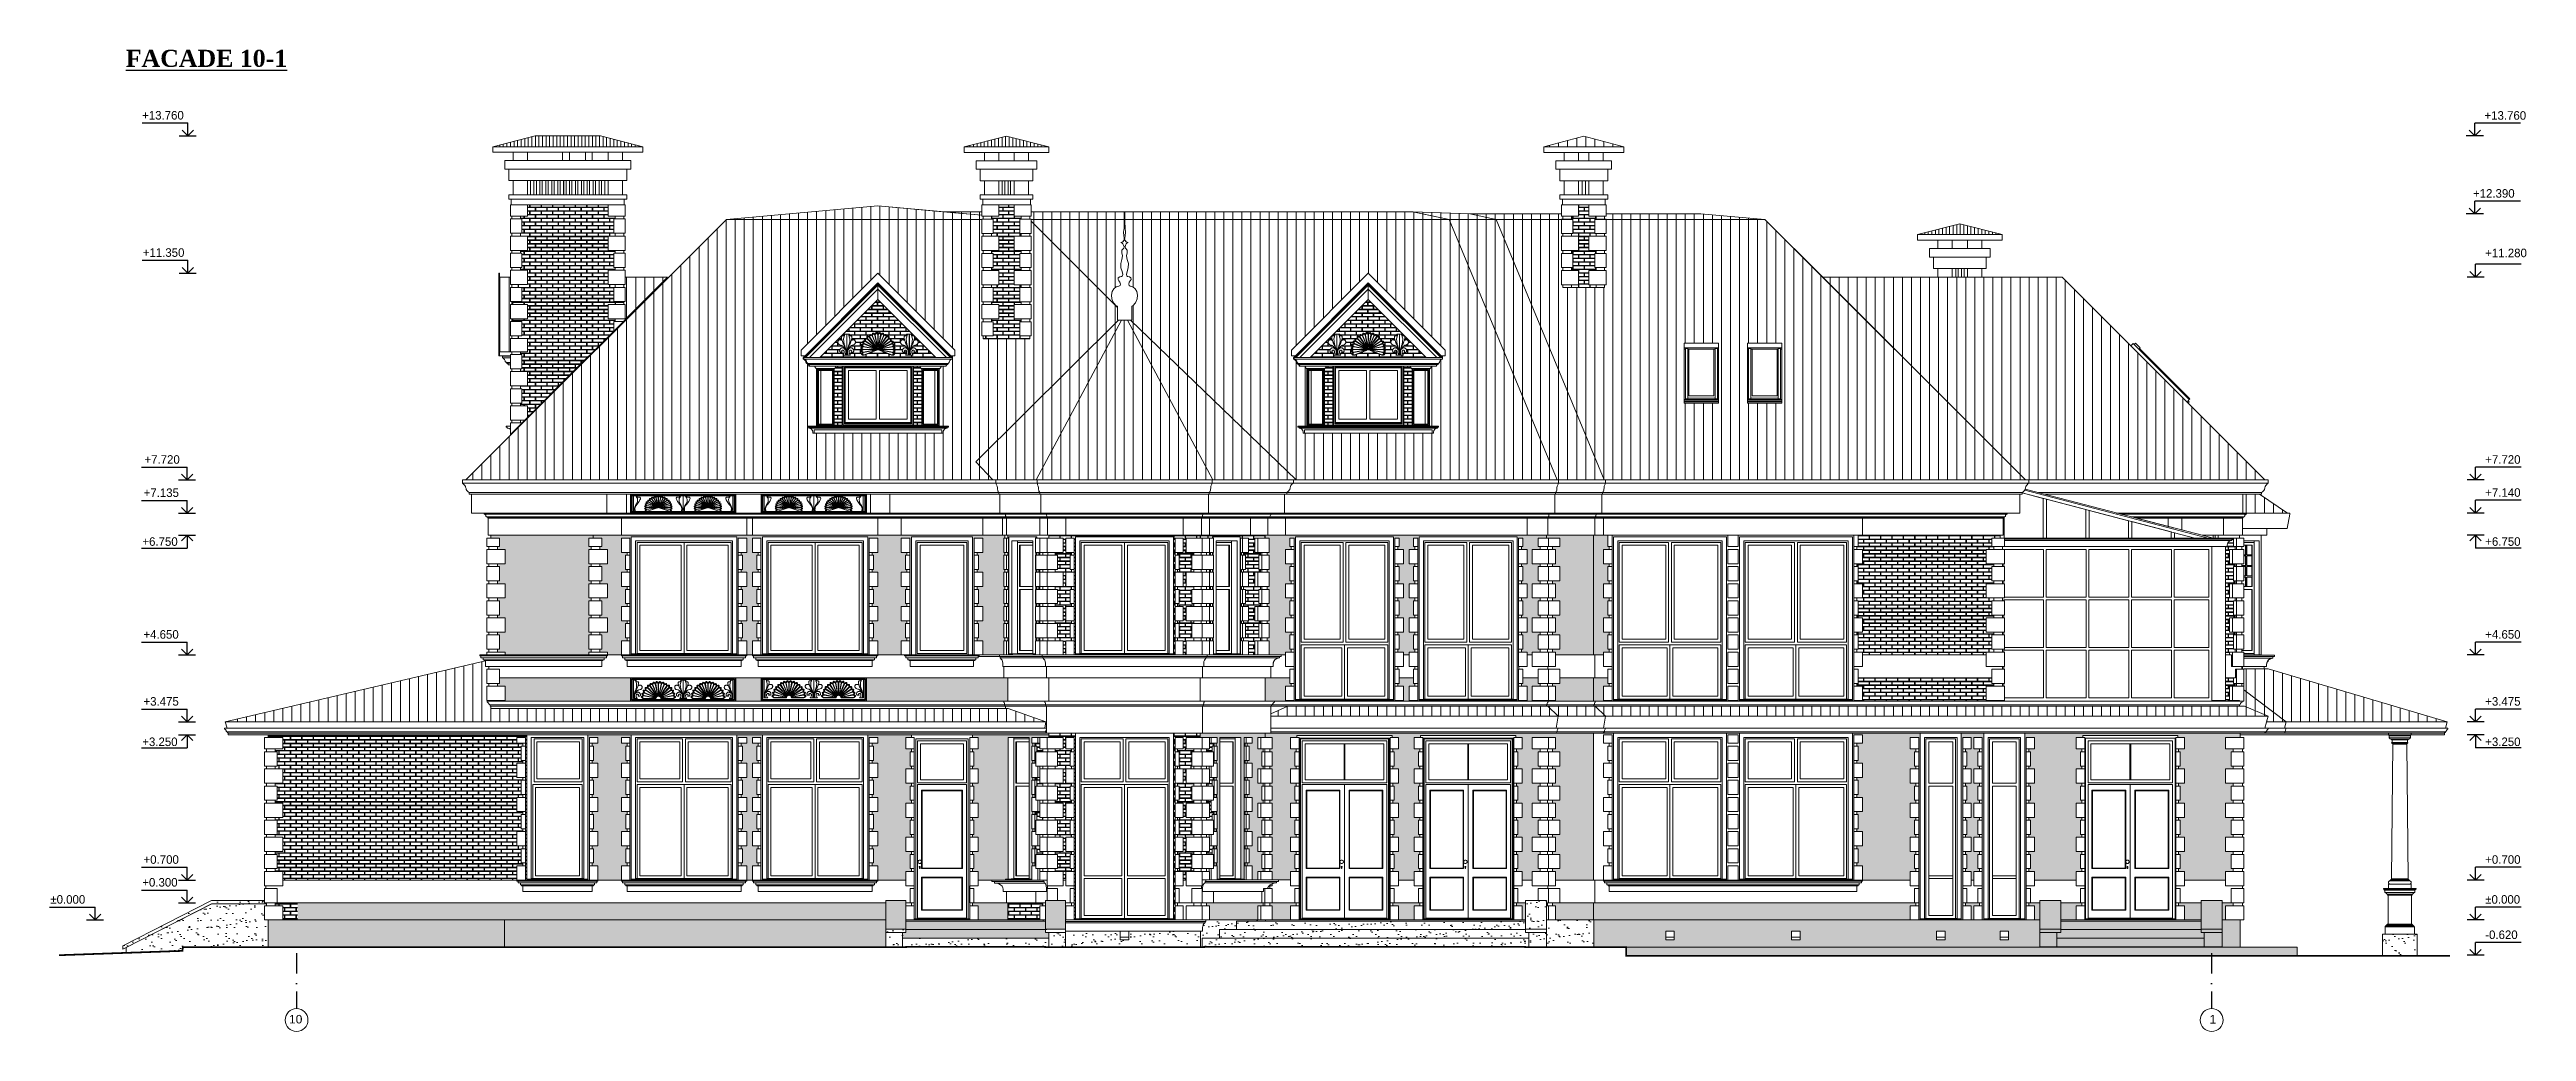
# Model space of a CAD drawing. Header units: millimetres. Extents: x 1177761 to 1329492, y 746793 to 827002.
# Drawn here: x 1226537 to 1269995, y 809771 to 827002 of the extents above; entities that cross this region are included whole.
import ezdxf

# ---------------------------------------------------------------- set-up
doc = ezdxf.new("R2010")
doc.units = ezdxf.units.MM
doc.linetypes.add('Tengelyvonal', pattern=[670.278, 352.778, -176.389, 0, -141.111])
for name, color, linetype in [('axis', 40, 'Continuous'), ('mark', 4, 'Continuous'), ('text', 7, 'Continuous')]:
    doc.layers.add(name, color=color, linetype=linetype)
doc.layers.add('wall', color=5, linetype='Continuous', lineweight=30)
doc.styles.add('GENERATED_STYLE_1', font='')
doc.styles.add('GENERATED_STYLE_13', font='')
doc.styles.add('PStudio', font='pstudio.shx')
doc.styles.get('GENERATED_STYLE_1').set_extended_font_data('Arial Кириллический')
doc.styles.get('GENERATED_STYLE_13').set_extended_font_data('Arial Кириллический', bold=True)
pattern_1 = [(0, (-220131.96, 1390884.34), (100, 64), [192.5, -7.5]), (0, (-220231.96, 1390891.84), (100, 64), [192.5, -7.5]), (90, (-220131.96, 1390884.34), (-100, 64), [-71.5, 56.5]), (90, (-220139.46, 1390884.34), (-100, 64), [-71.5, 56.5])]
pattern_2 = [(0, (-211529.426, 1390884.34), (100, 64), [192.5, -7.5]), (0, (-211629.426, 1390891.84), (100, 64), [192.5, -7.5]), (90, (-211529.43, 1390884.34), (-100, 64), [-71.5, 56.5]), (90, (-211536.93, 1390884.34), (-100, 64), [-71.5, 56.5])]

msp = doc.modelspace()

# ---------------------------------------------------------------- texts
at = {"layer": 'text', "insert": (1227875, 826845), "char_height": 300, "attachment_point": 4, "style": 'GENERATED_STYLE_13'}
msp.add_mtext('{\\fTimes New Roman|b1|i0|c204|p18;\\LFACADE 10-1}', dxfattribs=at)
at = {"layer": 'text', "lineweight": 9, "char_height": 150, "attachment_point": 4, "style": 'GENERATED_STYLE_1'}
for s, insert in [('\\A1;{\\fArial Кириллический|b0|i0|c0|p34;10}', (1230740, 809985)), ('\\A1;{\\fArial Кириллический|b0|i0|c0|p34;1}', (1264435, 809985))]:
    msp.add_mtext(s, dxfattribs=dict(at, insert=insert))

# ---------------------------------------------------------------- blocks, each defined once
blk = doc.blocks.new('H LEVEL4')
at = {"color": 0, "linetype": 'ByBlock'}
for p, q in [((3, 0), (-3, 0)), ((-2, 2), (0, 0)), ((16, 4.5), (0, 4.5)), ((0, 0), (0, 4.5)), ((0, 0), (2, 2))]:
    blk.add_line(p, q, dxfattribs=at)
at = {"color": 0, "linetype": 'ByBlock', "style": 'PStudio'}
blk.add_attdef('OTM', (3.4, 5.7), '', height=2, dxfattribs=at)
blk = doc.blocks.new('H LEVEL2')
at = {"color": 0, "linetype": 'ByBlock'}
for p, q in [((3, 0), (-3, 0)), ((-2, -2), (0, 0)), ((0, 0), (2, -2)), ((0, 0), (0, -4.5)), ((16, -4.5), (0, -4.5))]:
    blk.add_line(p, q, dxfattribs=at)
at = {"color": 0, "linetype": 'ByBlock', "style": 'PStudio'}
blk.add_attdef('OTM', (3.4, -3.7), '', height=2, dxfattribs=at)
blk = doc.blocks.new('COLUMN')
at = {"color": 0, "linetype": 'ByBlock', "lineweight": -2}
for p, q in [((108, 3875), (108, 3874)), ((108, 3874), (134, 3874)), ((108, 3874), (110, 3874)), ((110, 3874), (112, 3873)), ((112, 3873), (113, 3872)), ((113, 3872), (114, 3871)), ((114, 3871), (115, 3869)), ((115, 3869), (115, 3867)), ((115, 3867), (141, 3867)), ((117, 3867), (117, 3836)), ((117, 3836), (117, 3835)), ((117, 3835), (142, 3835)), ((119, 3835), (119, 3830)), ((119, 3830), (121, 3825)), ((121, 3825), (123, 3820)), ((123, 3820), (125, 3816)), ((125, 3816), (128, 3812)), ((128, 3812), (132, 3809)), ((132, 3809), (136, 3806)), ((134, 3874), (206, 3874)), ((136, 3806), (141, 3805)), ((141, 3867), (210, 3867)), ((141, 3805), (146, 3803)), ((142, 3835), (211, 3835)), ((146, 3803), (151, 3803)), ((151, 3803), (172, 3803)), ((151, 3803), (151, 3800)), ((151, 3800), (152, 3797)), ((152, 3797), (154, 3795)), ((154, 3795), (157, 3793)), ((157, 3793), (159, 3792)), ((159, 3792), (162, 3792)), ((184, 3711), (160, 1349)), ((162, 3792), (181, 3792)), ((162, 3792), (162, 3788)), ((162, 3788), (181, 3788)), ((162, 3788), (164, 3788)), ((163, 3739), (162, 3736)), ((162, 3736), (163, 3732)), ((166, 3742), (163, 3739)), ((163, 3732), (166, 3729)), ((164, 3788), (166, 3787)), ((166, 3787), (167, 3786)), ((170, 3743), (166, 3742)), ((166, 3729), (170, 3728)), ((167, 3786), (169, 3784)), ((169, 3784), (169, 3782)), ((169, 3782), (170, 3780)), ((170, 3780), (170, 3743)), ((170, 3743), (188, 3743)), ((170, 3728), (188, 3728)), ((172, 3803), (228, 3803)), ((174, 3721), (174, 3728)), ((176, 3721), (174, 3721)), ((209, 3721), (174, 3721)), ((178, 3720), (176, 3721)), ((180, 3719), (178, 3720)), ((181, 3718), (180, 3719)), ((181, 3792), (234, 3792)), ((181, 3788), (234, 3788)), ((183, 3716), (181, 3718)), ((184, 3715), (183, 3716)), ((184, 3713), (184, 3715)), ((184, 3711), (184, 3713)), ((184, 3711), (217, 3711)), ((188, 3743), (237, 3743)), ((188, 3728), (237, 3728)), ((206, 3874), (305, 3874)), ((270, 3721), (209, 3721)), ((210, 3867), (305, 3867)), ((211, 3835), (305, 3835)), ((217, 3711), (273, 3711)), ((228, 3803), (305, 3803)), ((234, 3792), (305, 3792)), ((234, 3788), (305, 3788)), ((237, 3743), (305, 3743)), ((237, 3728), (305, 3728)), ((340, 3721), (270, 3721)), ((273, 3711), (337, 3711)), ((305, 3874), (404, 3874)), ((305, 3867), (400, 3867)), ((305, 3835), (399, 3835)), ((305, 3803), (382, 3803)), ((305, 3792), (376, 3792)), ((305, 3788), (376, 3788)), ((305, 3743), (373, 3743)), ((305, 3728), (373, 3728)), ((337, 3711), (393, 3711)), ((401, 3721), (340, 3721)), ((373, 3743), (422, 3743)), ((373, 3728), (422, 3728)), ((376, 3792), (429, 3792)), ((376, 3788), (429, 3788)), ((382, 3803), (438, 3803)), ((393, 3711), (426, 3711)), ((399, 3835), (468, 3835)), ((400, 3867), (469, 3867)), ((436, 3721), (401, 3721)), ((404, 3874), (476, 3874)), ((422, 3743), (440, 3743)), ((422, 3728), (440, 3728)), ((426, 3715), (427, 3716)), ((426, 3713), (426, 3715)), ((426, 3711), (426, 3713)), ((426, 3711), (450, 1349)), ((427, 3716), (429, 3718)), ((429, 3792), (448, 3792)), ((429, 3788), (448, 3788)), ((429, 3718), (430, 3719)), ((430, 3719), (432, 3720)), ((432, 3720), (434, 3721)), ((434, 3721), (436, 3721)), ((436, 3721), (436, 3728)), ((438, 3803), (459, 3803)), ((441, 3782), (440, 3780)), ((440, 3780), (440, 3743)), ((440, 3743), (444, 3742)), ((444, 3729), (440, 3728)), ((443, 3786), (441, 3784)), ((441, 3784), (441, 3782)), ((444, 3787), (443, 3786)), ((446, 3788), (444, 3787)), ((444, 3742), (447, 3739)), ((447, 3732), (444, 3729)), ((448, 3788), (446, 3788)), ((447, 3739), (448, 3736)), ((448, 3736), (447, 3732)), ((451, 3792), (448, 3792)), ((448, 3792), (448, 3788)), ((453, 3793), (451, 3792)), ((456, 3795), (453, 3793)), ((458, 3797), (456, 3795)), ((459, 3800), (458, 3797)), ((464, 3803), (459, 3803)), ((459, 3803), (459, 3800)), ((469, 3805), (464, 3803)), ((468, 3835), (493, 3835)), ((469, 3867), (495, 3867)), ((474, 3806), (469, 3805)), ((478, 3809), (474, 3806)), ((476, 3874), (502, 3874)), ((482, 3812), (478, 3809)), ((485, 3816), (482, 3812)), ((487, 3820), (485, 3816)), ((489, 3825), (487, 3820)), ((491, 3830), (489, 3825)), ((491, 3835), (491, 3830)), ((493, 3867), (493, 3836)), ((493, 3836), (493, 3835)), ((496, 3871), (495, 3869)), ((495, 3869), (495, 3867)), ((497, 3872), (496, 3871)), ((498, 3873), (497, 3872)), ((500, 3874), (498, 3873)), ((502, 3874), (500, 3874)), ((502, 3875), (502, 3874)), ((113, 1305), (108, 1299)), ((119, 1310), (113, 1305)), ((127, 1314), (119, 1310)), ((135, 1315), (127, 1314)), ((135, 1315), (158, 1315)), ((137, 1325), (136, 1321)), ((136, 1321), (137, 1318)), ((139, 1327), (137, 1325)), ((137, 1318), (139, 1316)), ((142, 1328), (139, 1327)), ((139, 1316), (142, 1315)), ((142, 1328), (148, 1328)), ((150, 1337), (148, 1336)), ((148, 1336), (148, 1328)), ((148, 1336), (190, 1336)), ((148, 1328), (159, 1328)), ((153, 1337), (150, 1337)), ((155, 1338), (153, 1337)), ((156, 1340), (155, 1338)), ((158, 1342), (156, 1340)), ((159, 1344), (158, 1342)), ((158, 1315), (220, 1315)), ((160, 1346), (159, 1344)), ((159, 1328), (164, 1328)), ((160, 1349), (160, 1346)), ((160, 1349), (199, 1349)), ((164, 1328), (179, 1328)), ((179, 1328), (190, 1328)), ((190, 1336), (263, 1336)), ((190, 1328), (208, 1328)), ((199, 1349), (266, 1349)), ((208, 1328), (224, 1328)), ((220, 1315), (305, 1315)), ((224, 1328), (245, 1328)), ((245, 1328), (263, 1328)), ((263, 1336), (347, 1336)), ((263, 1328), (284, 1328)), ((266, 1349), (344, 1349)), ((284, 1328), (305, 1328)), ((305, 1328), (326, 1328)), ((305, 1315), (390, 1315)), ((326, 1328), (347, 1328)), ((344, 1349), (411, 1349)), ((347, 1336), (420, 1336)), ((347, 1328), (365, 1328)), ((365, 1328), (386, 1328)), ((386, 1328), (402, 1328)), ((390, 1315), (452, 1315)), ((402, 1328), (420, 1328)), ((411, 1349), (450, 1349)), ((420, 1336), (462, 1336)), ((420, 1328), (431, 1328)), ((431, 1328), (446, 1328)), ((446, 1328), (451, 1328)), ((450, 1349), (450, 1346)), ((450, 1346), (451, 1344)), ((451, 1344), (452, 1342)), ((451, 1328), (462, 1328)), ((452, 1342), (454, 1340)), ((452, 1315), (475, 1315)), ((454, 1340), (455, 1338)), ((455, 1338), (457, 1337)), ((457, 1337), (460, 1337)), ((460, 1337), (462, 1336)), ((462, 1336), (462, 1328)), ((462, 1328), (468, 1328)), ((468, 1328), (471, 1327)), ((471, 1316), (468, 1315)), ((471, 1327), (473, 1325)), ((473, 1318), (471, 1316)), ((473, 1325), (474, 1321)), ((474, 1321), (473, 1318)), ((475, 1315), (483, 1314)), ((483, 1314), (491, 1310)), ((491, 1310), (497, 1305)), ((497, 1305), (502, 1299)), ((16, 1178), (594, 1178)), ((16, 1165), (16, 1178)), ((16, 1165), (594, 1165)), ((26, 1165), (39, 1153)), ((39, 1153), (571, 1153)), ((40, 1109), (40, 1153)), ((40, 1109), (570, 1109)), ((53, 1109), (83, 1079)), ((83, 1079), (527, 1079)), ((88, 1062), (88, 1079)), ((88, 1062), (522, 1062)), ((99, 553), (99, 1062)), ((106, 1291), (105, 1283)), ((105, 1283), (107, 1275)), ((105, 1257), (505, 1257)), ((105, 1178), (105, 1257)), ((108, 1299), (106, 1291)), ((107, 1275), (111, 1268)), ((111, 1268), (116, 1262)), ((116, 1262), (123, 1257)), ((494, 1262), (487, 1257)), ((499, 1268), (494, 1262)), ((503, 1275), (499, 1268)), ((502, 1299), (504, 1291)), ((505, 1283), (503, 1275)), ((504, 1291), (505, 1283)), ((505, 1178), (505, 1257)), ((511, 553), (511, 1062)), ((522, 1062), (522, 1079)), ((557, 1109), (527, 1079)), ((570, 1109), (570, 1153)), ((584, 1165), (571, 1153)), ((594, 1165), (594, 1178)), ((48, 504), (562, 504)), ((48, 378), (48, 504)), ((51, 521), (559, 521)), ((51, 504), (51, 521)), ((62, 532), (548, 532)), ((62, 521), (62, 532)), ((74, 542), (536, 542)), ((74, 532), (74, 542)), ((86, 553), (524, 553)), ((86, 542), (86, 553)), ((524, 542), (524, 553)), ((536, 532), (536, 542)), ((548, 521), (548, 532)), ((559, 504), (559, 521)), ((562, 378), (562, 504)), ((0, 378), (610, 378)), ((0, 0), (0, 378)), ((0, 0), (610, 0)), ((610, 0), (610, 378))]:
    blk.add_line(p, q, dxfattribs=at)

# ---------------------------------------------------------------- hatches: boundary and pattern name
at = {"layer": 'wall', "lineweight": 20, "ltscale": 50}
h = msp.add_hatch(dxfattribs=at)
h.set_pattern_fill('ANSI31', color=250, scale=500, angle=45, style=0)
h.set_pattern_definition([(90, (-287438.275, 1380789.51), (-62.5, 1e-14), [])])
h.paths.add_polyline_path([(1236205, 825485), (1235060, 825485), (1234315, 825297), (1236948, 825297)])
h.paths.add_polyline_path([(1243326, 825482), (1242583, 825294), (1244071, 825294)])
h.paths.add_polyline_path([(1260055, 823941), (1259310, 823753), (1260798, 823753)])
h = msp.add_hatch(dxfattribs=at)
h.set_pattern_fill('ANSI31', color=250, scale=50, angle=45, style=0)
h.paths.add_polyline_path([(1257649, 823005), (1256631, 824022), (1253847, 824022), (1253847, 823775), (1253822, 823775), (1253822, 823725), (1253847, 823725), (1253847, 823475), (1253822, 823475), (1253822, 823425), (1253847, 823425), (1253847, 823175), (1253822, 823175), (1253822, 823125), (1253847, 823125), (1253847, 822875), (1253822, 822875), (1253822, 822825), (1253088, 822825), (1253088, 822875), (1253063, 822875), (1253063, 823125), (1253088, 823125), (1253088, 823175), (1253063, 823175), (1253063, 823425), (1253088, 823425), (1253088, 823475), (1253063, 823475), (1253063, 823725), (1253088, 823725), (1253088, 823775), (1253063, 823775), (1253063, 824022), (1251918, 824022), (1253812, 819448), (1253836, 819448), (1261206, 819448)])
h.paths.add_polyline_path([(1255512, 824120), (1253847, 824120), (1253847, 824075), (1253822, 824075), (1253822, 824025), (1253847, 824025), (1253847, 824022), (1256631, 824022)])
h.paths.add_polyline_path([(1253063, 824120), (1251454, 824121), (1251918, 824022), (1253063, 824022), (1253063, 824025), (1253088, 824025), (1253088, 824075), (1253063, 824075)])
h.paths.add_polyline_path([(1253455, 825482), (1252754, 825294), (1254156, 825294)])
h.paths.add_polyline_path([(1255219, 821849), (1255819, 821849), (1255819, 821842), (1255819, 821768), (1255819, 821743), (1255819, 820859), (1255819, 820838), (1255819, 820817), (1255819, 820796), (1255219, 820796), (1255219, 820817), (1255219, 820838), (1255219, 820859), (1255219, 821743), (1255219, 821768), (1255219, 821842)], flags=16)
h.paths.add_polyline_path([(1256328, 821849), (1256928, 821849), (1256928, 821842), (1256928, 821768), (1256928, 821743), (1256928, 820859), (1256928, 820838), (1256928, 820817), (1256928, 820796), (1256328, 820796), (1256328, 820817), (1256328, 820838), (1256328, 820859), (1256328, 821743), (1256328, 821768), (1256328, 821842)], flags=16)
h.paths.add_polyline_path([(1256209, 821288), (1256209, 821513)], flags=16)
h.paths.add_polyline_path([(1255122, 821288), (1255122, 821513)], flags=16)
h.paths.add_polyline_path([(1253695, 820046), (1254649, 820046)], flags=16)
h = msp.add_hatch(dxfattribs=at)
h.set_pattern_fill('ANSI31', color=250, scale=50, angle=45, style=0)
h.paths.add_polyline_path([(1242210, 824156), (1241072, 824257), (1238415, 824022), (1242892, 824022), (1242892, 824025), (1242917, 824025), (1242917, 824075), (1242892, 824075), (1242892, 824096)])
h.paths.add_polyline_path([(1242892, 824156), (1242210, 824156), (1242892, 824096)], flags=17)
h.paths.add_polyline_path([(1237382, 823008), (1236639, 823008), (1236639, 822878), (1236614, 822878), (1236614, 822828), (1236639, 822828), (1236639, 822578), (1236614, 822578), (1236614, 822528), (1236639, 822528), (1236639, 822264)], flags=17)
h.paths.add_polyline_path([(1245293, 822253), (1245274, 822253), (1245274, 822475), (1243762, 823991), (1243762, 823775), (1243737, 823775), (1243737, 823725), (1243762, 823725), (1243762, 823475), (1243737, 823475), (1243737, 823425), (1243762, 823425), (1243762, 823175), (1243737, 823175), (1243737, 823125), (1243762, 823125), (1243762, 822875), (1243737, 822875), (1243737, 822825), (1243762, 822825), (1243762, 822575), (1243737, 822575), (1243737, 822525), (1243762, 822525), (1243762, 822275), (1243737, 822275), (1243737, 822225), (1243762, 822225), (1243762, 821975), (1243737, 821975), (1243737, 821925), (1242917, 821925), (1242917, 821975), (1242892, 821975), (1242892, 822225), (1242917, 822225), (1242917, 822275), (1242892, 822275), (1242892, 822525), (1242917, 822525), (1242917, 822575), (1242892, 822575), (1242892, 822825), (1242917, 822825), (1242917, 822875), (1242892, 822875), (1242892, 823125), (1242917, 823125), (1242917, 823175), (1242892, 823175), (1242892, 823425), (1242917, 823425), (1242917, 823475), (1242892, 823475), (1242892, 823725), (1242917, 823725), (1242917, 823775), (1242892, 823775), (1242892, 824022), (1238415, 824022), (1233840, 819448), (1243089, 819448), (1242791, 819765)])
h.paths.add_polyline_path([(1234624, 822828), (1234649, 822828), (1234649, 822878), (1234624, 822878), (1234624, 823008), (1234432, 823008), (1234432, 821699), (1234624, 821699), (1234624, 821928), (1234649, 821928), (1234649, 821978), (1234624, 821978), (1234624, 822228), (1234649, 822228), (1234649, 822278), (1234624, 822278), (1234624, 822528), (1234649, 822528), (1234649, 822578), (1234624, 822578)], flags=17)
edge = h.paths.add_edge_path(flags=16)
edge.add_line((1241072, 820268), (1239927, 820268))
edge.add_line((1239927, 820268), (1239927, 820291))
edge.add_arc((1239857, 820290), 70.3, 0.993, 89.007)
edge.add_line((1239858, 820360), (1239858, 820376))
edge.add_line((1239858, 820376), (1239838, 820376))
edge.add_line((1239838, 820376), (1239838, 820393))
edge.add_line((1239838, 820393), (1239997, 820393))
edge.add_line((1239997, 820393), (1239997, 821398))
edge.add_line((1239997, 821398), (1239987, 821398))
edge.add_line((1239987, 821398), (1239987, 821405))
edge.add_arc((1239997, 821430), 26.2, 191.2156, 247.9014, ccw=False)
edge.add_arc((1239942, 821424), 28.7, 0.4041, 54.5165)
edge.add_line((1239959, 821448), (1239876, 821448))
edge.add_arc((1239847, 821448), 28.8, 359.8281, 450.0572)
edge.add_line((1239847, 821477), (1239847, 821491))
edge.add_arc((1239866, 821535), 47.9, 184.0618, 247.0641, ccw=False)
edge.add_arc((1239759, 821506), 64.3, 23.6801, 78.3248)
edge.add_line((1239772, 821569), (1239772, 821629))
edge.add_line((1239772, 821629), (1239722, 821629))
edge.add_line((1239722, 821629), (1239722, 821729))
edge.add_line((1239722, 821729), (1241072, 823079))
edge.add_line((1241072, 823079), (1242422, 821729))
edge.add_line((1242422, 821729), (1242422, 821629))
edge.add_line((1242422, 821629), (1242373, 821629))
edge.add_line((1242373, 821629), (1242373, 821569))
edge.add_arc((1242386, 821506), 64.3, 101.6752, 156.3199)
edge.add_arc((1242279, 821535), 47.9, 292.9359, 355.9382, ccw=False)
edge.add_line((1242298, 821491), (1242298, 821477))
edge.add_arc((1242298, 821448), 28.8, 89.9428, 180.1719)
edge.add_line((1242269, 821448), (1242186, 821448))
edge.add_arc((1242203, 821424), 28.7, 125.4835, 179.5959)
edge.add_arc((1242148, 821430), 26.2, 292.0986, 348.7844, ccw=False)
edge.add_line((1242158, 821405), (1242158, 821398))
edge.add_line((1242158, 821398), (1242147, 821398))
edge.add_line((1242147, 821398), (1242147, 820393))
edge.add_line((1242147, 820393), (1242307, 820393))
edge.add_line((1242307, 820393), (1242307, 820376))
edge.add_line((1242307, 820376), (1242287, 820376))
edge.add_line((1242287, 820376), (1242287, 820360))
edge.add_arc((1242288, 820290), 70.3, 90.993, 179.007)
edge.add_line((1242218, 820291), (1242218, 820268))
edge.add_line((1242218, 820268), (1241073, 820268))
edge.add_line((1241073, 820268), (1241072, 820268))
at = {"layer": 'wall', "lineweight": 20, "ltscale": 2}
h = msp.add_hatch(dxfattribs=at)
h.set_pattern_fill('AR18', color=251, scale=20, style=0)
h.set_pattern_definition(pattern_1)
h.paths.add_polyline_path([(1236439, 823428), (1236464, 823428), (1236464, 823478), (1236339, 823478), (1236339, 823728), (1236464, 823728), (1236464, 823778), (1236439, 823778), (1236439, 824028), (1236464, 824028), (1236464, 824078), (1236339, 824078), (1236339, 824278), (1234924, 824278), (1234924, 824078), (1234799, 824078), (1234799, 824028), (1234824, 824028), (1234824, 823778), (1234799, 823778), (1234799, 823728), (1234924, 823728), (1234924, 823478), (1234799, 823478), (1234799, 823428), (1234824, 823428), (1234824, 823178), (1234799, 823178), (1234799, 823128), (1234924, 823128), (1234924, 822878), (1234649, 822878), (1234649, 822828), (1234824, 822828), (1234824, 822578), (1234649, 822578), (1234649, 822528), (1234924, 822528), (1234924, 822278), (1234649, 822278), (1234649, 822228), (1234824, 822228), (1234824, 821978), (1234649, 821978), (1234649, 821928), (1234924, 821928), (1234924, 821699), (1234799, 821699), (1234799, 821649), (1234824, 821649), (1234824, 821399), (1234799, 821399), (1234799, 821349), (1234924, 821349), (1234924, 821099), (1234799, 821099), (1234799, 821049), (1234824, 821049), (1234824, 820799), (1234799, 820799), (1234799, 820749), (1234924, 820749), (1234924, 820549), (1235992, 821618), (1236003, 821629), (1236439, 822064), (1236439, 822228), (1236464, 822228), (1236464, 822278), (1236339, 822278), (1236339, 822528), (1236614, 822528), (1236614, 822578), (1236439, 822578), (1236439, 822828), (1236464, 822828), (1236464, 822878), (1236339, 822878), (1236339, 823128), (1236464, 823128), (1236464, 823178), (1236439, 823178)])
h = msp.add_hatch(dxfattribs=at)
h.set_pattern_fill('AR18', color=251, scale=20, style=0)
h.set_pattern_definition(pattern_1)
h.paths.add_polyline_path([(1243462, 823725), (1243587, 823725), (1243587, 823775), (1243562, 823775), (1243562, 824025), (1243587, 824025), (1243587, 824075), (1243462, 824075), (1243462, 824275), (1243192, 824275), (1243192, 824075), (1243067, 824075), (1243067, 824025), (1243092, 824025), (1243092, 823775), (1243067, 823775), (1243067, 823725), (1243192, 823725), (1243192, 823475), (1243067, 823475), (1243067, 823425), (1243092, 823425), (1243092, 823175), (1243067, 823175), (1243067, 823125), (1243192, 823125), (1243192, 822875), (1243067, 822875), (1243067, 822825), (1243092, 822825), (1243092, 822575), (1243067, 822575), (1243067, 822525), (1243192, 822525), (1243192, 822275), (1243067, 822275), (1243067, 822225), (1243092, 822225), (1243092, 821975), (1242917, 821975), (1242917, 821925), (1243737, 821925), (1243737, 821975), (1243562, 821975), (1243562, 822225), (1243587, 822225), (1243587, 822275), (1243462, 822275), (1243462, 822525), (1243587, 822525), (1243587, 822575), (1243562, 822575), (1243562, 822825), (1243587, 822825), (1243587, 822875), (1243462, 822875), (1243462, 823125), (1243587, 823125), (1243587, 823175), (1243562, 823175), (1243562, 823425), (1243587, 823425), (1243587, 823475), (1243462, 823475)])
at = {"layer": 'wall', "lineweight": 20, "ltscale": 50}
h = msp.add_hatch(dxfattribs=at)
h.set_pattern_fill('ANSI31', color=250, scale=50, angle=45, style=0)
h.paths.add_polyline_path([(1250459, 824156), (1245403, 824156), (1245404, 824093), (1245405, 824022), (1251092, 824022)])
h.paths.add_polyline_path([(1245394, 824093), (1245395, 824156), (1243762, 824156), (1243762, 824075), (1243737, 824075), (1243737, 824025), (1243762, 824025), (1243762, 824022), (1245393, 824022)])
h.paths.add_polyline_path([(1251918, 824022), (1251093, 824022), (1252986, 819448), (1253010, 819448), (1253812, 819448)])
h.paths.add_polyline_path([(1251454, 824120), (1250461, 824156), (1250461, 824156), (1251093, 824022), (1251918, 824022)])
h.paths.add_polyline_path([(1245405, 824022), (1245405, 823976), (1245407, 823867), (1245416, 823799), (1245411, 823732), (1245400, 823664), (1245428, 823630), (1245464, 823613), (1245446, 823608), (1245428, 823594), (1245415, 823570), (1245409, 823541), (1245414, 823514), (1245444, 823479), (1245446, 823434), (1245434, 823383), (1245445, 823315), (1245465, 823246), (1245461, 823172), (1245442, 823105), (1245431, 823052), (1245437, 823033), (1245453, 823020), (1245485, 823012), (1245510, 822993), (1245512, 822968), (1245498, 822944), (1245481, 822918), (1245472, 822886), (1245479, 822862), (1245497, 822850), (1245546, 822835), (1245586, 822805), (1245614, 822755), (1245626, 822692), (1245621, 822628), (1245592, 822555), (1245544, 822504), (1245524, 822497), (1245524, 822253), (1245504, 822253), (1248411, 819448), (1252986, 819448), (1251093, 824022), (1251092, 824022), (1251092, 824022)])
h.paths.add_polyline_path([(1245352, 823434), (1245353, 823479), (1245384, 823514), (1245389, 823541), (1245383, 823570), (1245370, 823594), (1245352, 823608), (1245334, 823613), (1245370, 823630), (1245398, 823664), (1245387, 823732), (1245382, 823799), (1245391, 823867), (1245393, 823976), (1245393, 824022), (1243762, 824022), (1243762, 823991), (1245274, 822475), (1245274, 822497), (1245254, 822504), (1245206, 822555), (1245177, 822628), (1245171, 822692), (1245184, 822755), (1245212, 822805), (1245251, 822835), (1245301, 822850), (1245319, 822862), (1245326, 822886), (1245317, 822918), (1245299, 822944), (1245285, 822968), (1245288, 822993), (1245313, 823012), (1245345, 823020), (1245361, 823033), (1245366, 823052), (1245356, 823105), (1245336, 823172), (1245332, 823246), (1245353, 823315), (1245364, 823383)])
edge = h.paths.add_edge_path(flags=16)
edge.add_line((1249675, 820268), (1248530, 820268))
edge.add_line((1248530, 820268), (1248530, 820291))
edge.add_arc((1248459, 820290), 70.3, 0.993, 89.007)
edge.add_line((1248461, 820360), (1248461, 820376))
edge.add_line((1248461, 820376), (1248441, 820376))
edge.add_line((1248441, 820376), (1248441, 820393))
edge.add_line((1248441, 820393), (1248600, 820393))
edge.add_line((1248600, 820393), (1248600, 821398))
edge.add_line((1248600, 821398), (1248589, 821398))
edge.add_line((1248589, 821398), (1248589, 821405))
edge.add_arc((1248599, 821430), 26.2, 191.2156, 247.9014, ccw=False)
edge.add_arc((1248545, 821424), 28.7, 0.4041, 54.5165)
edge.add_line((1248561, 821448), (1248478, 821448))
edge.add_arc((1248450, 821448), 28.8, 359.8281, 450.0572)
edge.add_line((1248450, 821477), (1248450, 821491))
edge.add_arc((1248468, 821535), 47.9, 184.0618, 247.0641, ccw=False)
edge.add_arc((1248362, 821506), 64.3, 23.6801, 78.3248)
edge.add_line((1248375, 821569), (1248375, 821629))
edge.add_line((1248375, 821629), (1248325, 821629))
edge.add_line((1248325, 821629), (1248325, 821729))
edge.add_line((1248325, 821729), (1249675, 823079))
edge.add_line((1249675, 823079), (1251025, 821729))
edge.add_line((1251025, 821729), (1251025, 821629))
edge.add_line((1251025, 821629), (1250975, 821629))
edge.add_line((1250975, 821629), (1250975, 821569))
edge.add_arc((1250988, 821506), 64.3, 101.6752, 156.3199)
edge.add_arc((1250882, 821535), 47.9, 292.9359, 355.9382, ccw=False)
edge.add_line((1250900, 821491), (1250900, 821477))
edge.add_arc((1250900, 821448), 28.8, 89.9428, 180.1719)
edge.add_line((1250872, 821448), (1250789, 821448))
edge.add_arc((1250805, 821424), 28.7, 125.4835, 179.5959)
edge.add_arc((1250751, 821430), 26.2, 292.0986, 348.7844, ccw=False)
edge.add_line((1250761, 821405), (1250761, 821398))
edge.add_line((1250761, 821398), (1250750, 821398))
edge.add_line((1250750, 821398), (1250750, 820393))
edge.add_line((1250750, 820393), (1250909, 820393))
edge.add_line((1250909, 820393), (1250909, 820376))
edge.add_line((1250909, 820376), (1250889, 820376))
edge.add_line((1250889, 820376), (1250889, 820360))
edge.add_arc((1250891, 820290), 70.3, 90.993, 179.007)
edge.add_line((1250820, 820291), (1250820, 820268))
edge.add_line((1250820, 820268), (1249675, 820268))
edge.add_line((1249675, 820268), (1249675, 820268))
at = {"layer": 'wall', "lineweight": 20, "ltscale": 2}
h = msp.add_hatch(dxfattribs=at)
h.set_pattern_fill('AR18', color=251, scale=20, style=0)
h.set_pattern_definition(pattern_1)
h.paths.add_polyline_path([(1253647, 824025), (1253672, 824025), (1253672, 824075), (1253547, 824075), (1253547, 824275), (1253363, 824275), (1253363, 824075), (1253238, 824075), (1253238, 824025), (1253263, 824025), (1253263, 823775), (1253238, 823775), (1253238, 823725), (1253363, 823725), (1253363, 823475), (1253238, 823475), (1253238, 823425), (1253263, 823425), (1253263, 823175), (1253238, 823175), (1253238, 823125), (1253363, 823125), (1253363, 822875), (1253238, 822875), (1253238, 822825), (1253672, 822825), (1253672, 822875), (1253547, 822875), (1253547, 823125), (1253672, 823125), (1253672, 823175), (1253647, 823175), (1253647, 823425), (1253672, 823425), (1253672, 823475), (1253547, 823475), (1253547, 823725), (1253672, 823725), (1253672, 823775), (1253647, 823775)])
at = {"layer": 'wall', "lineweight": 20, "ltscale": 50}
h = msp.add_hatch(dxfattribs=at)
h.set_pattern_fill('ANSI31', color=250, scale=50, angle=45, style=0)
h.paths.add_polyline_path([(1261848, 823005), (1257649, 823005), (1261206, 819448), (1261264, 819448), (1265405, 819448)])
at = {"layer": 'wall', "lineweight": 20, "ltscale": 2}
h = msp.add_hatch(dxfattribs=at)
h.set_pattern_fill('AR18', color=250, scale=20, style=0)
h.set_pattern_definition(pattern_1)
h.paths.add_polyline_path([(1240054, 821598), (1242090, 821598), (1241072, 822615)])
h.paths.add_polyline_path([(1241471, 821887), (1241473, 821890), (1241477, 821896), (1241483, 821901), (1241489, 821905), (1241495, 821907), (1241502, 821909), (1241509, 821909), (1241516, 821908), (1241519, 821906), (1241526, 821904), (1241538, 821898), (1241544, 821893), (1241538, 821914), (1241532, 821934), (1241531, 821948), (1241531, 821953), (1241532, 821959), (1241533, 821965), (1241536, 821970), (1241539, 821975), (1241541, 821977), (1241546, 821979), (1241552, 821980), (1241559, 821980), (1241565, 821979), (1241571, 821977), (1241574, 821975), (1241574, 821984), (1241575, 822000), (1241578, 822008), (1241594, 822008), (1241623, 822008), (1241623, 821638), (1241607, 821638), (1241555, 821638), (1241559, 821642), (1241567, 821651), (1241573, 821661), (1241577, 821673), (1241579, 821685), (1241580, 821697), (1241579, 821700), (1241577, 821706), (1241574, 821712), (1241570, 821717), (1241566, 821722), (1241565, 821722), (1241564, 821723), (1241561, 821725), (1241558, 821726), (1241554, 821726), (1241551, 821726), (1241547, 821725), (1241544, 821724), (1241543, 821723), (1241542, 821722), (1241539, 821721), (1241537, 821718), (1241536, 821716), (1241535, 821713), (1241534, 821710), (1241534, 821707), (1241534, 821704), (1241535, 821701), (1241535, 821701), (1241536, 821700), (1241537, 821699), (1241538, 821698), (1241539, 821697), (1241540, 821697), (1241542, 821696), (1241543, 821696), (1241543, 821696), (1241544, 821695), (1241545, 821694), (1241545, 821694), (1241545, 821693), (1241545, 821693), (1241545, 821692), (1241544, 821691), (1241543, 821690), (1241542, 821690), (1241541, 821689), (1241541, 821689), (1241540, 821689), (1241531, 821687), (1241527, 821686), (1241522, 821686), (1241517, 821687), (1241512, 821689), (1241510, 821690), (1241509, 821692), (1241506, 821695), (1241503, 821698), (1241501, 821702), (1241500, 821707), (1241500, 821709), (1241499, 821717), (1241500, 821726), (1241503, 821734), (1241507, 821742), (1241512, 821750), (1241518, 821756), (1241525, 821761), (1241529, 821762), (1241534, 821765), (1241542, 821767), (1241550, 821767), (1241557, 821766), (1241565, 821763), (1241572, 821760), (1241578, 821755), (1241583, 821748), (1241587, 821741), (1241589, 821738), (1241584, 821752), (1241569, 821779), (1241556, 821795), (1241553, 821799), (1241545, 821805), (1241537, 821809), (1241528, 821812), (1241525, 821813), (1241503, 821818), (1241493, 821823), (1241491, 821824), (1241484, 821830), (1241478, 821836), (1241474, 821844), (1241472, 821848), (1241471, 821850), (1241469, 821857), (1241468, 821865), (1241468, 821872), (1241469, 821880)], flags=16)
h.paths.add_polyline_path([(1241774, 821887), (1241772, 821890), (1241768, 821896), (1241762, 821901), (1241756, 821905), (1241750, 821907), (1241743, 821909), (1241736, 821909), (1241729, 821908), (1241726, 821906), (1241719, 821904), (1241707, 821898), (1241701, 821893), (1241707, 821914), (1241713, 821934), (1241714, 821948), (1241714, 821953), (1241713, 821959), (1241712, 821965), (1241709, 821970), (1241706, 821975), (1241704, 821977), (1241699, 821979), (1241693, 821980), (1241686, 821980), (1241680, 821979), (1241674, 821977), (1241671, 821975), (1241671, 821984), (1241670, 822000), (1241667, 822008), (1241651, 822008), (1241623, 822008), (1241623, 821638), (1241638, 821638), (1241690, 821638), (1241686, 821642), (1241678, 821651), (1241672, 821661), (1241668, 821673), (1241666, 821685), (1241666, 821697), (1241666, 821700), (1241668, 821706), (1241671, 821712), (1241675, 821717), (1241679, 821722), (1241680, 821722), (1241681, 821723), (1241684, 821725), (1241687, 821726), (1241691, 821726), (1241694, 821726), (1241698, 821725), (1241701, 821724), (1241702, 821723), (1241703, 821722), (1241706, 821721), (1241708, 821718), (1241709, 821716), (1241710, 821713), (1241711, 821710), (1241711, 821707), (1241711, 821704), (1241710, 821701), (1241710, 821701), (1241709, 821700), (1241708, 821699), (1241707, 821698), (1241706, 821697), (1241705, 821697), (1241703, 821696), (1241702, 821696), (1241702, 821696), (1241701, 821695), (1241700, 821694), (1241700, 821694), (1241700, 821693), (1241700, 821693), (1241700, 821692), (1241701, 821691), (1241702, 821690), (1241703, 821690), (1241704, 821689), (1241704, 821689), (1241705, 821689), (1241714, 821687), (1241718, 821686), (1241723, 821686), (1241728, 821687), (1241733, 821689), (1241735, 821690), (1241736, 821692), (1241740, 821695), (1241742, 821698), (1241744, 821702), (1241745, 821707), (1241745, 821709), (1241746, 821717), (1241745, 821726), (1241742, 821734), (1241738, 821742), (1241733, 821750), (1241727, 821756), (1241720, 821761), (1241716, 821762), (1241711, 821765), (1241703, 821767), (1241695, 821767), (1241688, 821766), (1241680, 821763), (1241673, 821760), (1241667, 821755), (1241662, 821748), (1241658, 821741), (1241656, 821738), (1241661, 821752), (1241676, 821779), (1241689, 821795), (1241692, 821799), (1241700, 821805), (1241708, 821809), (1241717, 821812), (1241721, 821813), (1241742, 821818), (1241752, 821823), (1241754, 821824), (1241761, 821830), (1241767, 821836), (1241771, 821844), (1241773, 821848), (1241774, 821850), (1241776, 821857), (1241778, 821865), (1241777, 821872), (1241776, 821880)], flags=16)
edge = h.paths.add_edge_path(flags=16)
edge.add_line((1241058, 821733), (1241055, 821731))
edge.add_line((1241055, 821731), (1241051, 821730))
edge.add_line((1241051, 821730), (1241032, 821722))
edge.add_line((1241032, 821722), (1240833, 821640))
edge.add_line((1240833, 821640), (1240829, 821639))
edge.add_line((1240829, 821639), (1240820, 821638))
edge.add_line((1240820, 821638), (1240811, 821638))
edge.add_line((1240811, 821638), (1240802, 821640))
edge.add_line((1240802, 821640), (1240794, 821644))
edge.add_line((1240794, 821644), (1240787, 821649))
edge.add_line((1240787, 821649), (1240784, 821652))
edge.add_line((1240784, 821652), (1240785, 821656))
edge.add_line((1240785, 821656), (1240788, 821664))
edge.add_line((1240788, 821664), (1240793, 821671))
edge.add_line((1240793, 821671), (1240799, 821678))
edge.add_line((1240799, 821678), (1240806, 821683))
edge.add_line((1240806, 821683), (1240815, 821688))
edge.add_arc((1241072, 821742), 263, 191.8474, 191.959, ccw=False)
edge.add_line((1240814, 821688), (1240805, 821689))
edge.add_line((1240805, 821689), (1240796, 821691))
edge.add_line((1240796, 821691), (1240788, 821695))
edge.add_line((1240788, 821695), (1240781, 821700))
edge.add_line((1240781, 821700), (1240775, 821706))
edge.add_line((1240775, 821706), (1240772, 821709))
edge.add_line((1240772, 821709), (1240774, 821713))
edge.add_line((1240774, 821713), (1240779, 821721))
edge.add_line((1240779, 821721), (1240785, 821727))
edge.add_line((1240785, 821727), (1240792, 821732))
edge.add_line((1240792, 821732), (1240800, 821736))
edge.add_line((1240800, 821736), (1240809, 821738))
edge.add_arc((1241072, 821742), 263, 180.651, 180.7999, ccw=False)
edge.add_line((1240809, 821739), (1240800, 821742))
edge.add_line((1240800, 821742), (1240792, 821745))
edge.add_line((1240792, 821745), (1240785, 821751))
edge.add_line((1240785, 821751), (1240779, 821757))
edge.add_line((1240779, 821757), (1240774, 821764))
edge.add_line((1240774, 821764), (1240772, 821768))
edge.add_line((1240772, 821768), (1240775, 821772))
edge.add_line((1240775, 821772), (1240781, 821778))
edge.add_line((1240781, 821778), (1240788, 821783))
edge.add_line((1240788, 821783), (1240797, 821787))
edge.add_line((1240797, 821787), (1240805, 821789))
edge.add_line((1240805, 821789), (1240813, 821789))
edge.add_arc((1241072, 821742), 263, 169.3848, 169.6564, ccw=False)
edge.add_line((1240813, 821791), (1240806, 821794))
edge.add_line((1240806, 821794), (1240799, 821800))
edge.add_line((1240799, 821800), (1240793, 821806))
edge.add_line((1240793, 821806), (1240788, 821814))
edge.add_line((1240788, 821814), (1240785, 821822))
edge.add_line((1240785, 821822), (1240784, 821826))
edge.add_line((1240784, 821826), (1240787, 821829))
edge.add_line((1240787, 821829), (1240794, 821834))
edge.add_line((1240794, 821834), (1240803, 821837))
edge.add_line((1240803, 821837), (1240811, 821839))
edge.add_line((1240811, 821839), (1240820, 821840))
edge.add_line((1240820, 821840), (1240827, 821839))
edge.add_arc((1241072, 821742), 263, 158.1414, 158.4422, ccw=False)
edge.add_line((1240828, 821840), (1240822, 821845))
edge.add_line((1240822, 821845), (1240816, 821851))
edge.add_line((1240816, 821851), (1240811, 821859))
edge.add_line((1240811, 821859), (1240808, 821867))
edge.add_line((1240808, 821867), (1240806, 821876))
edge.add_line((1240806, 821876), (1240806, 821880))
edge.add_line((1240806, 821880), (1240810, 821883))
edge.add_line((1240810, 821883), (1240818, 821886))
edge.add_line((1240818, 821886), (1240827, 821888))
edge.add_line((1240827, 821888), (1240836, 821888))
edge.add_line((1240836, 821888), (1240844, 821887))
edge.add_line((1240844, 821887), (1240851, 821885))
edge.add_arc((1241072, 821742), 263, 146.8043, 147.2498, ccw=False)
edge.add_line((1240852, 821886), (1240847, 821891))
edge.add_line((1240847, 821891), (1240843, 821899))
edge.add_line((1240843, 821899), (1240840, 821907))
edge.add_line((1240840, 821907), (1240838, 821916))
edge.add_line((1240838, 821916), (1240838, 821925))
edge.add_line((1240838, 821925), (1240839, 821929))
edge.add_line((1240839, 821929), (1240843, 821931))
edge.add_line((1240843, 821931), (1240852, 821932))
edge.add_line((1240852, 821932), (1240861, 821932))
edge.add_line((1240861, 821932), (1240869, 821931))
edge.add_line((1240869, 821931), (1240878, 821928))
edge.add_line((1240878, 821928), (1240883, 821925))
edge.add_arc((1241072, 821742), 263, 135.3516, 135.9609, ccw=False)
edge.add_line((1240885, 821927), (1240882, 821932))
edge.add_line((1240882, 821932), (1240879, 821941))
edge.add_line((1240879, 821941), (1240878, 821949))
edge.add_line((1240878, 821949), (1240878, 821958))
edge.add_line((1240878, 821958), (1240879, 821967))
edge.add_line((1240879, 821967), (1240881, 821971))
edge.add_line((1240881, 821971), (1240885, 821972))
edge.add_line((1240885, 821972), (1240894, 821972))
edge.add_line((1240894, 821972), (1240903, 821970))
edge.add_line((1240903, 821970), (1240911, 821967))
edge.add_line((1240911, 821967), (1240919, 821962))
edge.add_line((1240919, 821962), (1240923, 821959))
edge.add_arc((1241072, 821742), 263, 123.9516, 124.5508, ccw=False)
edge.add_line((1240925, 821960), (1240923, 821966))
edge.add_line((1240923, 821966), (1240922, 821974))
edge.add_line((1240922, 821974), (1240923, 821983))
edge.add_line((1240923, 821983), (1240924, 821992))
edge.add_line((1240924, 821992), (1240928, 822000))
edge.add_line((1240928, 822000), (1240930, 822004))
edge.add_line((1240930, 822004), (1240935, 822004))
edge.add_line((1240935, 822004), (1240943, 822002))
edge.add_line((1240943, 822002), (1240951, 821998))
edge.add_line((1240951, 821998), (1240959, 821994))
edge.add_line((1240959, 821994), (1240966, 821988))
edge.add_line((1240966, 821988), (1240968, 821984))
edge.add_arc((1241072, 821742), 263, 112.5894, 113.1849, ccw=False)
edge.add_line((1240971, 821985), (1240970, 821990))
edge.add_line((1240970, 821990), (1240971, 821999))
edge.add_line((1240971, 821999), (1240973, 822007))
edge.add_line((1240973, 822007), (1240976, 822016))
edge.add_line((1240976, 822016), (1240981, 822023))
edge.add_line((1240981, 822023), (1240984, 822026))
edge.add_line((1240984, 822026), (1240989, 822025))
edge.add_line((1240989, 822025), (1240997, 822022))
edge.add_line((1240997, 822022), (1241004, 822017))
edge.add_line((1241004, 822017), (1241011, 822011))
edge.add_line((1241011, 822011), (1241016, 822004))
edge.add_line((1241016, 822004), (1241018, 822000))
edge.add_arc((1241072, 821742), 263, 101.1586, 101.8464, ccw=False)
edge.add_line((1241021, 822000), (1241022, 822005))
edge.add_line((1241022, 822005), (1241024, 822014))
edge.add_line((1241024, 822014), (1241027, 822022))
edge.add_line((1241027, 822022), (1241032, 822029))
edge.add_line((1241032, 822029), (1241039, 822035))
edge.add_line((1241039, 822035), (1241042, 822038))
edge.add_line((1241042, 822038), (1241046, 822036))
edge.add_line((1241046, 822036), (1241054, 822031))
edge.add_line((1241054, 822031), (1241060, 822025))
edge.add_line((1241060, 822025), (1241065, 822018))
edge.add_line((1241065, 822018), (1241069, 822010))
edge.add_line((1241069, 822010), (1241070, 822005))
edge.add_arc((1241072, 821742), 263, 89.5743, 90.4274, ccw=False)
edge.add_line((1241074, 822005), (1241075, 822010))
edge.add_line((1241075, 822010), (1241079, 822018))
edge.add_line((1241079, 822018), (1241084, 822025))
edge.add_line((1241084, 822025), (1241090, 822031))
edge.add_line((1241090, 822031), (1241098, 822036))
edge.add_line((1241098, 822036), (1241102, 822038))
edge.add_line((1241102, 822038), (1241106, 822035))
edge.add_line((1241106, 822035), (1241112, 822029))
edge.add_line((1241112, 822029), (1241117, 822022))
edge.add_line((1241117, 822022), (1241120, 822014))
edge.add_line((1241120, 822014), (1241123, 822005))
edge.add_line((1241123, 822005), (1241123, 822000))
edge.add_arc((1241072, 821742), 263, 78.1552, 78.8432, ccw=False)
edge.add_line((1241126, 822000), (1241128, 822004))
edge.add_line((1241128, 822004), (1241133, 822011))
edge.add_line((1241133, 822011), (1241140, 822017))
edge.add_line((1241140, 822017), (1241147, 822022))
edge.add_line((1241147, 822022), (1241155, 822025))
edge.add_line((1241155, 822025), (1241160, 822026))
edge.add_line((1241160, 822026), (1241163, 822023))
edge.add_line((1241163, 822023), (1241168, 822016))
edge.add_line((1241168, 822016), (1241171, 822007))
edge.add_line((1241171, 822007), (1241173, 821999))
edge.add_line((1241173, 821999), (1241174, 821990))
edge.add_line((1241174, 821990), (1241173, 821985))
edge.add_arc((1241072, 821742), 263, 66.8164, 67.4123, ccw=False)
edge.add_line((1241176, 821984), (1241179, 821988))
edge.add_line((1241179, 821988), (1241185, 821994))
edge.add_line((1241185, 821994), (1241193, 821998))
edge.add_line((1241193, 821998), (1241201, 822002))
edge.add_line((1241201, 822002), (1241210, 822004))
edge.add_line((1241210, 822004), (1241214, 822004))
edge.add_line((1241214, 822004), (1241217, 822000))
edge.add_line((1241217, 822000), (1241220, 821992))
edge.add_line((1241220, 821992), (1241222, 821983))
edge.add_line((1241222, 821983), (1241222, 821974))
edge.add_line((1241222, 821974), (1241221, 821966))
edge.add_line((1241221, 821966), (1241219, 821960))
edge.add_arc((1241072, 821742), 263, 55.4503, 56.0501, ccw=False)
edge.add_line((1241221, 821959), (1241225, 821962))
edge.add_line((1241225, 821962), (1241233, 821967))
edge.add_line((1241233, 821967), (1241241, 821970))
edge.add_line((1241241, 821970), (1241250, 821972))
edge.add_line((1241250, 821972), (1241259, 821972))
edge.add_line((1241259, 821972), (1241263, 821971))
edge.add_line((1241263, 821971), (1241265, 821967))
edge.add_line((1241265, 821967), (1241267, 821958))
edge.add_line((1241267, 821958), (1241267, 821949))
edge.add_line((1241267, 821949), (1241265, 821941))
edge.add_line((1241265, 821941), (1241262, 821932))
edge.add_line((1241262, 821932), (1241259, 821927))
edge.add_arc((1241072, 821742), 263, 44.04, 44.65, ccw=False)
edge.add_line((1241261, 821925), (1241266, 821928))
edge.add_line((1241266, 821928), (1241275, 821931))
edge.add_line((1241275, 821931), (1241283, 821932))
edge.add_line((1241283, 821932), (1241292, 821932))
edge.add_line((1241292, 821932), (1241301, 821931))
edge.add_line((1241301, 821931), (1241305, 821929))
edge.add_line((1241305, 821929), (1241306, 821925))
edge.add_line((1241306, 821925), (1241306, 821916))
edge.add_line((1241306, 821916), (1241304, 821907))
edge.add_line((1241304, 821907), (1241301, 821899))
edge.add_line((1241301, 821899), (1241297, 821891))
edge.add_line((1241297, 821891), (1241292, 821886))
edge.add_arc((1241072, 821742), 263, 32.7507, 33.1971, ccw=False)
edge.add_line((1241294, 821885), (1241300, 821887))
edge.add_line((1241300, 821887), (1241308, 821888))
edge.add_line((1241308, 821888), (1241317, 821888))
edge.add_line((1241317, 821888), (1241326, 821886))
edge.add_line((1241326, 821886), (1241334, 821883))
edge.add_line((1241334, 821883), (1241338, 821880))
edge.add_line((1241338, 821880), (1241338, 821876))
edge.add_line((1241338, 821876), (1241336, 821867))
edge.add_line((1241336, 821867), (1241333, 821859))
edge.add_line((1241333, 821859), (1241328, 821851))
edge.add_line((1241328, 821851), (1241322, 821845))
edge.add_line((1241322, 821845), (1241316, 821840))
edge.add_arc((1241072, 821742), 263, 21.558, 21.8597, ccw=False)
edge.add_line((1241317, 821839), (1241324, 821840))
edge.add_line((1241324, 821840), (1241333, 821839))
edge.add_line((1241333, 821839), (1241342, 821837))
edge.add_line((1241342, 821837), (1241350, 821834))
edge.add_line((1241350, 821834), (1241357, 821829))
edge.add_line((1241357, 821829), (1241361, 821826))
edge.add_line((1241361, 821826), (1241360, 821822))
edge.add_line((1241360, 821822), (1241356, 821814))
edge.add_line((1241356, 821814), (1241351, 821806))
edge.add_line((1241351, 821806), (1241345, 821800))
edge.add_line((1241345, 821800), (1241338, 821794))
edge.add_line((1241338, 821794), (1241331, 821791))
edge.add_arc((1241072, 821742), 263, 10.3435, 10.616, ccw=False)
edge.add_line((1241331, 821789), (1241339, 821789))
edge.add_line((1241339, 821789), (1241348, 821787))
edge.add_line((1241348, 821787), (1241356, 821783))
edge.add_line((1241356, 821783), (1241363, 821778))
edge.add_line((1241363, 821778), (1241369, 821772))
edge.add_line((1241369, 821772), (1241372, 821768))
edge.add_line((1241372, 821768), (1241370, 821764))
edge.add_line((1241370, 821764), (1241365, 821757))
edge.add_line((1241365, 821757), (1241359, 821751))
edge.add_line((1241359, 821751), (1241352, 821745))
edge.add_line((1241352, 821745), (1241344, 821742))
edge.add_line((1241344, 821742), (1241335, 821739))
edge.add_arc((1241072, 821742), 263, 359.1997, 359.3495, ccw=False)
edge.add_line((1241335, 821738), (1241344, 821736))
edge.add_line((1241344, 821736), (1241352, 821732))
edge.add_line((1241352, 821732), (1241359, 821727))
edge.add_line((1241359, 821727), (1241365, 821721))
edge.add_line((1241365, 821721), (1241370, 821713))
edge.add_line((1241370, 821713), (1241372, 821709))
edge.add_line((1241372, 821709), (1241370, 821706))
edge.add_line((1241370, 821706), (1241363, 821700))
edge.add_line((1241363, 821700), (1241356, 821695))
edge.add_line((1241356, 821695), (1241348, 821691))
edge.add_line((1241348, 821691), (1241339, 821689))
edge.add_line((1241339, 821689), (1241330, 821688))
edge.add_arc((1241072, 821742), 263, 348.0402, 348.1527, ccw=False)
edge.add_line((1241330, 821688), (1241338, 821683))
edge.add_line((1241338, 821683), (1241345, 821678))
edge.add_line((1241345, 821678), (1241351, 821671))
edge.add_line((1241351, 821671), (1241356, 821664))
edge.add_line((1241356, 821664), (1241360, 821656))
edge.add_line((1241360, 821656), (1241361, 821652))
edge.add_line((1241361, 821652), (1241357, 821649))
edge.add_line((1241357, 821649), (1241350, 821644))
edge.add_line((1241350, 821644), (1241342, 821640))
edge.add_line((1241342, 821640), (1241333, 821638))
edge.add_line((1241333, 821638), (1241324, 821638))
edge.add_line((1241324, 821638), (1241316, 821639))
edge.add_line((1241316, 821639), (1241311, 821640))
edge.add_line((1241311, 821640), (1241112, 821722))
edge.add_line((1241112, 821722), (1241093, 821730))
edge.add_line((1241093, 821730), (1241089, 821731))
edge.add_line((1241089, 821731), (1241086, 821733))
edge.add_line((1241086, 821733), (1241058, 821733))
h.paths.add_polyline_path([(1240675, 821887), (1240673, 821890), (1240669, 821896), (1240663, 821901), (1240657, 821905), (1240651, 821907), (1240644, 821909), (1240637, 821909), (1240630, 821908), (1240627, 821906), (1240620, 821904), (1240608, 821897), (1240602, 821893), (1240608, 821914), (1240614, 821934), (1240615, 821948), (1240615, 821953), (1240614, 821959), (1240613, 821965), (1240610, 821970), (1240607, 821975), (1240605, 821977), (1240600, 821979), (1240594, 821980), (1240588, 821980), (1240581, 821979), (1240575, 821977), (1240572, 821975), (1240572, 821984), (1240571, 822000), (1240568, 822008), (1240553, 822008), (1240524, 822008), (1240524, 821638), (1240539, 821638), (1240591, 821638), (1240587, 821642), (1240579, 821651), (1240573, 821661), (1240569, 821673), (1240567, 821685), (1240567, 821697), (1240567, 821700), (1240569, 821706), (1240572, 821712), (1240576, 821717), (1240580, 821722), (1240581, 821722), (1240582, 821723), (1240585, 821725), (1240588, 821726), (1240592, 821726), (1240595, 821726), (1240599, 821725), (1240602, 821724), (1240603, 821723), (1240604, 821722), (1240607, 821721), (1240609, 821718), (1240610, 821716), (1240611, 821713), (1240612, 821710), (1240612, 821707), (1240612, 821704), (1240611, 821701), (1240611, 821701), (1240610, 821700), (1240609, 821699), (1240608, 821698), (1240607, 821697), (1240606, 821697), (1240604, 821696), (1240603, 821696), (1240603, 821696), (1240602, 821695), (1240601, 821694), (1240601, 821694), (1240601, 821693), (1240601, 821693), (1240601, 821692), (1240602, 821691), (1240603, 821690), (1240604, 821690), (1240605, 821689), (1240605, 821689), (1240606, 821689), (1240615, 821687), (1240619, 821686), (1240624, 821686), (1240629, 821687), (1240634, 821689), (1240636, 821690), (1240638, 821692), (1240641, 821695), (1240643, 821698), (1240645, 821702), (1240646, 821707), (1240646, 821709), (1240647, 821717), (1240646, 821726), (1240643, 821734), (1240639, 821742), (1240634, 821750), (1240628, 821756), (1240621, 821761), (1240617, 821762), (1240612, 821765), (1240604, 821767), (1240596, 821767), (1240589, 821766), (1240581, 821763), (1240574, 821760), (1240568, 821755), (1240563, 821748), (1240559, 821741), (1240557, 821738), (1240563, 821752), (1240577, 821779), (1240590, 821795), (1240593, 821799), (1240601, 821805), (1240609, 821809), (1240618, 821812), (1240622, 821813), (1240643, 821818), (1240653, 821823), (1240655, 821824), (1240662, 821830), (1240668, 821836), (1240672, 821844), (1240674, 821848), (1240675, 821850), (1240677, 821857), (1240679, 821865), (1240679, 821872), (1240677, 821880)], flags=16)
h.paths.add_polyline_path([(1240372, 821887), (1240374, 821890), (1240378, 821896), (1240384, 821901), (1240390, 821905), (1240396, 821907), (1240403, 821909), (1240410, 821909), (1240417, 821908), (1240420, 821906), (1240427, 821904), (1240439, 821897), (1240445, 821893), (1240439, 821914), (1240434, 821934), (1240432, 821948), (1240432, 821953), (1240433, 821959), (1240434, 821965), (1240437, 821970), (1240440, 821975), (1240442, 821977), (1240447, 821979), (1240453, 821980), (1240460, 821980), (1240466, 821979), (1240472, 821977), (1240475, 821975), (1240475, 821984), (1240477, 822000), (1240479, 822008), (1240495, 822008), (1240524, 822008), (1240524, 821638), (1240508, 821638), (1240456, 821638), (1240460, 821642), (1240468, 821651), (1240474, 821661), (1240478, 821673), (1240480, 821685), (1240481, 821697), (1240480, 821700), (1240478, 821706), (1240475, 821712), (1240471, 821717), (1240467, 821722), (1240467, 821722), (1240465, 821723), (1240462, 821725), (1240459, 821726), (1240455, 821726), (1240452, 821726), (1240448, 821725), (1240445, 821724), (1240444, 821723), (1240443, 821722), (1240440, 821721), (1240439, 821718), (1240437, 821716), (1240436, 821713), (1240435, 821710), (1240435, 821707), (1240435, 821704), (1240436, 821701), (1240436, 821701), (1240437, 821700), (1240438, 821699), (1240439, 821698), (1240440, 821697), (1240442, 821697), (1240443, 821696), (1240444, 821696), (1240445, 821696), (1240445, 821695), (1240446, 821694), (1240446, 821694), (1240446, 821693), (1240446, 821693), (1240446, 821692), (1240445, 821691), (1240444, 821690), (1240443, 821690), (1240443, 821689), (1240442, 821689), (1240441, 821689), (1240432, 821687), (1240428, 821686), (1240423, 821686), (1240418, 821687), (1240413, 821689), (1240411, 821690), (1240410, 821692), (1240407, 821695), (1240404, 821698), (1240402, 821702), (1240401, 821707), (1240401, 821709), (1240400, 821717), (1240401, 821726), (1240404, 821734), (1240408, 821742), (1240413, 821750), (1240419, 821756), (1240426, 821761), (1240430, 821762), (1240435, 821765), (1240443, 821767), (1240451, 821767), (1240458, 821766), (1240466, 821763), (1240473, 821760), (1240479, 821755), (1240484, 821748), (1240488, 821741), (1240490, 821738), (1240485, 821752), (1240470, 821779), (1240457, 821795), (1240454, 821799), (1240446, 821805), (1240438, 821809), (1240429, 821812), (1240426, 821813), (1240404, 821818), (1240394, 821823), (1240392, 821824), (1240385, 821830), (1240380, 821836), (1240375, 821844), (1240373, 821848), (1240372, 821850), (1240370, 821857), (1240369, 821865), (1240369, 821872), (1240370, 821880)], flags=16)
at = {"layer": 'wall', "lineweight": 20, "ltscale": 50}
h = msp.add_hatch(dxfattribs=at)
h.set_pattern_fill('ANSI31', color=250, scale=50, angle=45, style=0)
h.paths.add_polyline_path([(1245083, 821763, -0.039978), (1244870, 821832), (1242791, 819765), (1243089, 819448), (1243848, 819448)])
h.paths.add_polyline_path([(1245345, 822253), (1245293, 822253), (1244870, 821832, 0.039978), (1245083, 821763)])
h.paths.add_polyline_path([(1245453, 822253), (1245345, 822253), (1245083, 821763, 0.114192), (1245716, 821760)])
h.paths.add_polyline_path([(1245504, 822253), (1245453, 822253), (1245716, 821760, 0.042129), (1245941, 821832)])
h.paths.add_polyline_path([(1245716, 821760, -0.114192), (1245083, 821763), (1243848, 819448), (1246949, 819448)])
h.paths.add_polyline_path([(1245941, 821832, -0.042129), (1245716, 821760), (1246949, 819448), (1248411, 819448)])
at = {"layer": 'wall', "lineweight": 20, "ltscale": 2}
h = msp.add_hatch(dxfattribs=at)
h.set_pattern_fill('AR18', color=250, scale=20, style=0)
h.set_pattern_definition(pattern_2)
h.paths.add_polyline_path([(1248657, 821598), (1250692, 821598), (1249675, 822615)])
h.paths.add_polyline_path([(1250074, 821887), (1250076, 821890), (1250080, 821896), (1250085, 821901), (1250091, 821905), (1250098, 821907), (1250104, 821909), (1250111, 821909), (1250118, 821908), (1250122, 821906), (1250129, 821904), (1250141, 821898), (1250146, 821893), (1250140, 821914), (1250135, 821934), (1250134, 821948), (1250134, 821953), (1250134, 821959), (1250136, 821965), (1250139, 821970), (1250142, 821975), (1250144, 821977), (1250148, 821979), (1250155, 821980), (1250161, 821980), (1250168, 821979), (1250174, 821977), (1250177, 821975), (1250176, 821984), (1250178, 822000), (1250180, 822008), (1250196, 822008), (1250225, 822008), (1250225, 821638), (1250209, 821638), (1250157, 821638), (1250162, 821642), (1250169, 821651), (1250175, 821661), (1250180, 821673), (1250182, 821685), (1250182, 821697), (1250182, 821700), (1250180, 821706), (1250177, 821712), (1250173, 821717), (1250168, 821722), (1250168, 821722), (1250167, 821723), (1250164, 821725), (1250160, 821726), (1250157, 821726), (1250153, 821726), (1250150, 821725), (1250147, 821724), (1250145, 821723), (1250144, 821722), (1250142, 821721), (1250140, 821718), (1250138, 821716), (1250137, 821713), (1250137, 821710), (1250137, 821707), (1250137, 821704), (1250138, 821701), (1250138, 821701), (1250138, 821700), (1250139, 821699), (1250140, 821698), (1250142, 821697), (1250143, 821697), (1250145, 821696), (1250145, 821696), (1250146, 821696), (1250147, 821695), (1250147, 821694), (1250148, 821694), (1250148, 821693), (1250148, 821693), (1250147, 821692), (1250147, 821691), (1250146, 821690), (1250145, 821690), (1250144, 821689), (1250144, 821689), (1250143, 821689), (1250134, 821687), (1250130, 821686), (1250125, 821686), (1250120, 821687), (1250115, 821689), (1250113, 821690), (1250111, 821692), (1250108, 821695), (1250106, 821698), (1250104, 821702), (1250103, 821707), (1250102, 821709), (1250102, 821717), (1250103, 821726), (1250105, 821734), (1250109, 821742), (1250114, 821750), (1250121, 821756), (1250128, 821761), (1250131, 821762), (1250137, 821765), (1250145, 821767), (1250152, 821767), (1250160, 821766), (1250167, 821763), (1250174, 821760), (1250180, 821755), (1250186, 821748), (1250190, 821741), (1250191, 821738), (1250186, 821752), (1250171, 821779), (1250158, 821795), (1250155, 821799), (1250148, 821805), (1250140, 821809), (1250131, 821812), (1250127, 821813), (1250106, 821818), (1250096, 821823), (1250094, 821824), (1250087, 821830), (1250081, 821836), (1250076, 821844), (1250075, 821848), (1250074, 821850), (1250071, 821857), (1250070, 821865), (1250070, 821872), (1250071, 821880)], flags=16)
h.paths.add_polyline_path([(1250376, 821887), (1250374, 821890), (1250370, 821896), (1250365, 821901), (1250359, 821905), (1250352, 821907), (1250346, 821909), (1250339, 821909), (1250332, 821908), (1250329, 821906), (1250322, 821904), (1250309, 821898), (1250304, 821893), (1250310, 821914), (1250315, 821934), (1250316, 821948), (1250317, 821953), (1250316, 821959), (1250314, 821965), (1250312, 821970), (1250308, 821975), (1250306, 821977), (1250302, 821979), (1250296, 821980), (1250289, 821980), (1250283, 821979), (1250276, 821977), (1250273, 821975), (1250274, 821984), (1250272, 822000), (1250270, 822008), (1250254, 822008), (1250225, 822008), (1250225, 821638), (1250241, 821638), (1250293, 821638), (1250288, 821642), (1250281, 821651), (1250275, 821661), (1250271, 821673), (1250268, 821685), (1250268, 821697), (1250268, 821700), (1250270, 821706), (1250273, 821712), (1250277, 821717), (1250282, 821722), (1250282, 821722), (1250283, 821723), (1250287, 821725), (1250290, 821726), (1250293, 821726), (1250297, 821726), (1250300, 821725), (1250303, 821724), (1250305, 821723), (1250306, 821722), (1250308, 821721), (1250310, 821718), (1250312, 821716), (1250313, 821713), (1250313, 821710), (1250313, 821707), (1250313, 821704), (1250312, 821701), (1250312, 821701), (1250312, 821700), (1250311, 821699), (1250310, 821698), (1250308, 821697), (1250307, 821697), (1250306, 821696), (1250305, 821696), (1250304, 821696), (1250303, 821695), (1250303, 821694), (1250302, 821694), (1250302, 821693), (1250302, 821693), (1250303, 821692), (1250304, 821691), (1250304, 821690), (1250305, 821690), (1250306, 821689), (1250307, 821689), (1250308, 821689), (1250316, 821687), (1250320, 821686), (1250325, 821686), (1250330, 821687), (1250335, 821689), (1250338, 821690), (1250339, 821692), (1250342, 821695), (1250345, 821698), (1250346, 821702), (1250348, 821707), (1250348, 821709), (1250348, 821717), (1250347, 821726), (1250345, 821734), (1250341, 821742), (1250336, 821750), (1250330, 821756), (1250323, 821761), (1250319, 821762), (1250313, 821765), (1250306, 821767), (1250298, 821767), (1250290, 821766), (1250283, 821763), (1250276, 821760), (1250270, 821755), (1250265, 821748), (1250260, 821741), (1250259, 821738), (1250264, 821752), (1250279, 821779), (1250292, 821795), (1250295, 821799), (1250302, 821805), (1250310, 821809), (1250319, 821812), (1250323, 821813), (1250344, 821818), (1250354, 821823), (1250357, 821824), (1250363, 821830), (1250369, 821836), (1250374, 821844), (1250375, 821848), (1250377, 821850), (1250379, 821857), (1250380, 821865), (1250380, 821872), (1250379, 821880)], flags=16)
edge = h.paths.add_edge_path(flags=16)
edge.add_line((1249660, 821733), (1249657, 821731))
edge.add_line((1249657, 821731), (1249654, 821730))
edge.add_line((1249654, 821730), (1249635, 821722))
edge.add_line((1249635, 821722), (1249436, 821640))
edge.add_line((1249436, 821640), (1249431, 821639))
edge.add_line((1249431, 821639), (1249422, 821638))
edge.add_line((1249422, 821638), (1249414, 821638))
edge.add_line((1249414, 821638), (1249405, 821640))
edge.add_line((1249405, 821640), (1249397, 821644))
edge.add_line((1249397, 821644), (1249389, 821649))
edge.add_line((1249389, 821649), (1249386, 821652))
edge.add_line((1249386, 821652), (1249387, 821656))
edge.add_line((1249387, 821656), (1249391, 821664))
edge.add_line((1249391, 821664), (1249395, 821671))
edge.add_line((1249395, 821671), (1249402, 821678))
edge.add_line((1249402, 821678), (1249409, 821683))
edge.add_line((1249409, 821683), (1249417, 821688))
edge.add_arc((1249675, 821742), 263, 191.8474, 191.959, ccw=False)
edge.add_line((1249417, 821688), (1249408, 821689))
edge.add_line((1249408, 821689), (1249399, 821691))
edge.add_line((1249399, 821691), (1249391, 821695))
edge.add_line((1249391, 821695), (1249384, 821700))
edge.add_line((1249384, 821700), (1249377, 821706))
edge.add_line((1249377, 821706), (1249375, 821709))
edge.add_line((1249375, 821709), (1249376, 821713))
edge.add_line((1249376, 821713), (1249381, 821721))
edge.add_line((1249381, 821721), (1249388, 821727))
edge.add_line((1249388, 821727), (1249395, 821732))
edge.add_line((1249395, 821732), (1249403, 821736))
edge.add_line((1249403, 821736), (1249411, 821738))
edge.add_arc((1249675, 821742), 263, 180.651, 180.7999, ccw=False)
edge.add_line((1249411, 821739), (1249403, 821742))
edge.add_line((1249403, 821742), (1249395, 821745))
edge.add_line((1249395, 821745), (1249388, 821751))
edge.add_line((1249388, 821751), (1249381, 821757))
edge.add_line((1249381, 821757), (1249376, 821764))
edge.add_line((1249376, 821764), (1249375, 821768))
edge.add_line((1249375, 821768), (1249377, 821772))
edge.add_line((1249377, 821772), (1249384, 821778))
edge.add_line((1249384, 821778), (1249391, 821783))
edge.add_line((1249391, 821783), (1249399, 821787))
edge.add_line((1249399, 821787), (1249408, 821789))
edge.add_line((1249408, 821789), (1249416, 821789))
edge.add_arc((1249675, 821742), 263, 169.3848, 169.6564, ccw=False)
edge.add_line((1249416, 821791), (1249409, 821794))
edge.add_line((1249409, 821794), (1249402, 821800))
edge.add_line((1249402, 821800), (1249395, 821806))
edge.add_line((1249395, 821806), (1249391, 821814))
edge.add_line((1249391, 821814), (1249387, 821822))
edge.add_line((1249387, 821822), (1249386, 821826))
edge.add_line((1249386, 821826), (1249390, 821829))
edge.add_line((1249390, 821829), (1249397, 821834))
edge.add_line((1249397, 821834), (1249405, 821837))
edge.add_line((1249405, 821837), (1249414, 821839))
edge.add_line((1249414, 821839), (1249423, 821840))
edge.add_line((1249423, 821840), (1249430, 821839))
edge.add_arc((1249675, 821742), 263, 158.1414, 158.4422, ccw=False)
edge.add_line((1249430, 821840), (1249424, 821845))
edge.add_line((1249424, 821845), (1249419, 821851))
edge.add_line((1249419, 821851), (1249414, 821859))
edge.add_line((1249414, 821859), (1249411, 821867))
edge.add_line((1249411, 821867), (1249409, 821876))
edge.add_line((1249409, 821876), (1249409, 821880))
edge.add_line((1249409, 821880), (1249413, 821883))
edge.add_line((1249413, 821883), (1249421, 821886))
edge.add_line((1249421, 821886), (1249429, 821888))
edge.add_line((1249429, 821888), (1249438, 821888))
edge.add_line((1249438, 821888), (1249447, 821887))
edge.add_line((1249447, 821887), (1249453, 821885))
edge.add_arc((1249675, 821742), 263, 146.8043, 147.2498, ccw=False)
edge.add_line((1249454, 821886), (1249450, 821891))
edge.add_line((1249450, 821891), (1249445, 821899))
edge.add_line((1249445, 821899), (1249442, 821907))
edge.add_line((1249442, 821907), (1249441, 821916))
edge.add_line((1249441, 821916), (1249441, 821925))
edge.add_line((1249441, 821925), (1249441, 821929))
edge.add_line((1249441, 821929), (1249446, 821931))
edge.add_line((1249446, 821931), (1249454, 821932))
edge.add_line((1249454, 821932), (1249463, 821932))
edge.add_line((1249463, 821932), (1249472, 821931))
edge.add_line((1249472, 821931), (1249480, 821928))
edge.add_line((1249480, 821928), (1249485, 821925))
edge.add_arc((1249675, 821742), 263, 135.3516, 135.9609, ccw=False)
edge.add_line((1249487, 821927), (1249484, 821932))
edge.add_line((1249484, 821932), (1249482, 821941))
edge.add_line((1249482, 821941), (1249480, 821949))
edge.add_line((1249480, 821949), (1249480, 821958))
edge.add_line((1249480, 821958), (1249482, 821967))
edge.add_line((1249482, 821967), (1249483, 821971))
edge.add_line((1249483, 821971), (1249488, 821972))
edge.add_line((1249488, 821972), (1249497, 821972))
edge.add_line((1249497, 821972), (1249506, 821970))
edge.add_line((1249506, 821970), (1249514, 821967))
edge.add_line((1249514, 821967), (1249521, 821962))
edge.add_line((1249521, 821962), (1249525, 821959))
edge.add_arc((1249675, 821742), 263, 123.9516, 124.5508, ccw=False)
edge.add_line((1249528, 821960), (1249526, 821966))
edge.add_line((1249526, 821966), (1249525, 821974))
edge.add_line((1249525, 821974), (1249525, 821983))
edge.add_line((1249525, 821983), (1249527, 821992))
edge.add_line((1249527, 821992), (1249530, 822000))
edge.add_line((1249530, 822000), (1249533, 822004))
edge.add_line((1249533, 822004), (1249537, 822004))
edge.add_line((1249537, 822004), (1249546, 822002))
edge.add_line((1249546, 822002), (1249554, 821998))
edge.add_line((1249554, 821998), (1249562, 821994))
edge.add_line((1249562, 821994), (1249568, 821988))
edge.add_line((1249568, 821988), (1249571, 821984))
edge.add_arc((1249675, 821742), 263, 112.5894, 113.1849, ccw=False)
edge.add_line((1249574, 821985), (1249573, 821990))
edge.add_line((1249573, 821990), (1249573, 821999))
edge.add_line((1249573, 821999), (1249575, 822007))
edge.add_line((1249575, 822007), (1249579, 822016))
edge.add_line((1249579, 822016), (1249584, 822023))
edge.add_line((1249584, 822023), (1249587, 822026))
edge.add_line((1249587, 822026), (1249591, 822025))
edge.add_line((1249591, 822025), (1249599, 822022))
edge.add_line((1249599, 822022), (1249607, 822017))
edge.add_line((1249607, 822017), (1249613, 822011))
edge.add_line((1249613, 822011), (1249619, 822004))
edge.add_line((1249619, 822004), (1249621, 822000))
edge.add_arc((1249675, 821742), 263, 101.1586, 101.8464, ccw=False)
edge.add_line((1249624, 822000), (1249624, 822005))
edge.add_line((1249624, 822005), (1249626, 822014))
edge.add_line((1249626, 822014), (1249630, 822022))
edge.add_line((1249630, 822022), (1249635, 822029))
edge.add_line((1249635, 822029), (1249641, 822035))
edge.add_line((1249641, 822035), (1249645, 822038))
edge.add_line((1249645, 822038), (1249649, 822036))
edge.add_line((1249649, 822036), (1249656, 822031))
edge.add_line((1249656, 822031), (1249663, 822025))
edge.add_line((1249663, 822025), (1249668, 822018))
edge.add_line((1249668, 822018), (1249672, 822010))
edge.add_line((1249672, 822010), (1249673, 822005))
edge.add_arc((1249675, 821742), 263, 89.5743, 90.4274, ccw=False)
edge.add_line((1249677, 822005), (1249678, 822010))
edge.add_line((1249678, 822010), (1249682, 822018))
edge.add_line((1249682, 822018), (1249687, 822025))
edge.add_line((1249687, 822025), (1249693, 822031))
edge.add_line((1249693, 822031), (1249700, 822036))
edge.add_line((1249700, 822036), (1249704, 822038))
edge.add_line((1249704, 822038), (1249708, 822035))
edge.add_line((1249708, 822035), (1249714, 822029))
edge.add_line((1249714, 822029), (1249719, 822022))
edge.add_line((1249719, 822022), (1249723, 822014))
edge.add_line((1249723, 822014), (1249725, 822005))
edge.add_line((1249725, 822005), (1249726, 822000))
edge.add_arc((1249675, 821742), 263, 78.1552, 78.8432, ccw=False)
edge.add_line((1249729, 822000), (1249731, 822004))
edge.add_line((1249731, 822004), (1249736, 822011))
edge.add_line((1249736, 822011), (1249742, 822017))
edge.add_line((1249742, 822017), (1249750, 822022))
edge.add_line((1249750, 822022), (1249758, 822025))
edge.add_line((1249758, 822025), (1249762, 822026))
edge.add_line((1249762, 822026), (1249765, 822023))
edge.add_line((1249765, 822023), (1249770, 822016))
edge.add_line((1249770, 822016), (1249774, 822007))
edge.add_line((1249774, 822007), (1249776, 821999))
edge.add_line((1249776, 821999), (1249776, 821990))
edge.add_line((1249776, 821990), (1249776, 821985))
edge.add_arc((1249675, 821742), 263, 66.8164, 67.4123, ccw=False)
edge.add_line((1249778, 821984), (1249781, 821988))
edge.add_line((1249781, 821988), (1249788, 821994))
edge.add_line((1249788, 821994), (1249795, 821998))
edge.add_line((1249795, 821998), (1249803, 822002))
edge.add_line((1249803, 822002), (1249812, 822004))
edge.add_line((1249812, 822004), (1249817, 822004))
edge.add_line((1249817, 822004), (1249819, 822000))
edge.add_line((1249819, 822000), (1249822, 821992))
edge.add_line((1249822, 821992), (1249824, 821983))
edge.add_line((1249824, 821983), (1249825, 821974))
edge.add_line((1249825, 821974), (1249823, 821966))
edge.add_line((1249823, 821966), (1249822, 821960))
edge.add_arc((1249675, 821742), 263, 55.4503, 56.0501, ccw=False)
edge.add_line((1249824, 821959), (1249828, 821962))
edge.add_line((1249828, 821962), (1249835, 821967))
edge.add_line((1249835, 821967), (1249844, 821970))
edge.add_line((1249844, 821970), (1249852, 821972))
edge.add_line((1249852, 821972), (1249861, 821972))
edge.add_line((1249861, 821972), (1249866, 821971))
edge.add_line((1249866, 821971), (1249867, 821967))
edge.add_line((1249867, 821967), (1249869, 821958))
edge.add_line((1249869, 821958), (1249869, 821949))
edge.add_line((1249869, 821949), (1249868, 821941))
edge.add_line((1249868, 821941), (1249865, 821932))
edge.add_line((1249865, 821932), (1249862, 821927))
edge.add_arc((1249675, 821742), 263, 44.04, 44.65, ccw=False)
edge.add_line((1249864, 821925), (1249869, 821928))
edge.add_line((1249869, 821928), (1249877, 821931))
edge.add_line((1249877, 821931), (1249886, 821932))
edge.add_line((1249886, 821932), (1249895, 821932))
edge.add_line((1249895, 821932), (1249904, 821931))
edge.add_line((1249904, 821931), (1249908, 821929))
edge.add_line((1249908, 821929), (1249909, 821925))
edge.add_line((1249909, 821925), (1249909, 821916))
edge.add_line((1249909, 821916), (1249907, 821907))
edge.add_line((1249907, 821907), (1249904, 821899))
edge.add_line((1249904, 821899), (1249899, 821891))
edge.add_line((1249899, 821891), (1249895, 821886))
edge.add_arc((1249675, 821742), 263, 32.7507, 33.1971, ccw=False)
edge.add_line((1249896, 821885), (1249902, 821887))
edge.add_line((1249902, 821887), (1249911, 821888))
edge.add_line((1249911, 821888), (1249920, 821888))
edge.add_line((1249920, 821888), (1249929, 821886))
edge.add_line((1249929, 821886), (1249937, 821883))
edge.add_line((1249937, 821883), (1249941, 821880))
edge.add_line((1249941, 821880), (1249941, 821876))
edge.add_line((1249941, 821876), (1249939, 821867))
edge.add_line((1249939, 821867), (1249935, 821859))
edge.add_line((1249935, 821859), (1249931, 821851))
edge.add_line((1249931, 821851), (1249925, 821845))
edge.add_line((1249925, 821845), (1249919, 821840))
edge.add_arc((1249675, 821742), 263, 21.558, 21.8597, ccw=False)
edge.add_line((1249919, 821839), (1249927, 821840))
edge.add_line((1249927, 821840), (1249936, 821839))
edge.add_line((1249936, 821839), (1249944, 821837))
edge.add_line((1249944, 821837), (1249952, 821834))
edge.add_line((1249952, 821834), (1249960, 821829))
edge.add_line((1249960, 821829), (1249963, 821826))
edge.add_line((1249963, 821826), (1249962, 821822))
edge.add_line((1249962, 821822), (1249959, 821814))
edge.add_line((1249959, 821814), (1249954, 821806))
edge.add_line((1249954, 821806), (1249948, 821800))
edge.add_line((1249948, 821800), (1249941, 821794))
edge.add_line((1249941, 821794), (1249933, 821791))
edge.add_arc((1249675, 821742), 263, 10.3435, 10.616, ccw=False)
edge.add_line((1249934, 821789), (1249942, 821789))
edge.add_line((1249942, 821789), (1249950, 821787))
edge.add_line((1249950, 821787), (1249958, 821783))
edge.add_line((1249958, 821783), (1249966, 821778))
edge.add_line((1249966, 821778), (1249972, 821772))
edge.add_line((1249972, 821772), (1249975, 821768))
edge.add_line((1249975, 821768), (1249973, 821764))
edge.add_line((1249973, 821764), (1249968, 821757))
edge.add_line((1249968, 821757), (1249962, 821751))
edge.add_line((1249962, 821751), (1249954, 821745))
edge.add_line((1249954, 821745), (1249946, 821742))
edge.add_line((1249946, 821742), (1249938, 821739))
edge.add_arc((1249675, 821742), 263, 359.1997, 359.3495, ccw=False)
edge.add_line((1249938, 821738), (1249946, 821736))
edge.add_line((1249946, 821736), (1249954, 821732))
edge.add_line((1249954, 821732), (1249962, 821727))
edge.add_line((1249962, 821727), (1249968, 821721))
edge.add_line((1249968, 821721), (1249973, 821713))
edge.add_line((1249973, 821713), (1249975, 821709))
edge.add_line((1249975, 821709), (1249972, 821706))
edge.add_line((1249972, 821706), (1249966, 821700))
edge.add_line((1249966, 821700), (1249958, 821695))
edge.add_line((1249958, 821695), (1249950, 821691))
edge.add_line((1249950, 821691), (1249942, 821689))
edge.add_line((1249942, 821689), (1249932, 821688))
edge.add_arc((1249675, 821742), 263, 348.0402, 348.1527, ccw=False)
edge.add_line((1249932, 821688), (1249941, 821683))
edge.add_line((1249941, 821683), (1249948, 821678))
edge.add_line((1249948, 821678), (1249954, 821671))
edge.add_line((1249954, 821671), (1249959, 821664))
edge.add_line((1249959, 821664), (1249962, 821656))
edge.add_line((1249962, 821656), (1249963, 821652))
edge.add_line((1249963, 821652), (1249960, 821649))
edge.add_line((1249960, 821649), (1249952, 821644))
edge.add_line((1249952, 821644), (1249944, 821640))
edge.add_line((1249944, 821640), (1249936, 821638))
edge.add_line((1249936, 821638), (1249927, 821638))
edge.add_line((1249927, 821638), (1249918, 821639))
edge.add_line((1249918, 821639), (1249914, 821640))
edge.add_line((1249914, 821640), (1249714, 821722))
edge.add_line((1249714, 821722), (1249695, 821730))
edge.add_line((1249695, 821730), (1249692, 821731))
edge.add_line((1249692, 821731), (1249689, 821733))
edge.add_line((1249689, 821733), (1249660, 821733))
h.paths.add_polyline_path([(1249277, 821887), (1249276, 821890), (1249271, 821896), (1249266, 821901), (1249260, 821905), (1249254, 821907), (1249247, 821909), (1249240, 821909), (1249233, 821908), (1249230, 821906), (1249223, 821904), (1249210, 821897), (1249205, 821893), (1249211, 821914), (1249216, 821934), (1249217, 821948), (1249218, 821953), (1249217, 821959), (1249215, 821965), (1249213, 821970), (1249209, 821975), (1249207, 821977), (1249203, 821979), (1249197, 821980), (1249190, 821980), (1249184, 821979), (1249177, 821977), (1249174, 821975), (1249175, 821984), (1249173, 822000), (1249171, 822008), (1249155, 822008), (1249126, 822008), (1249126, 821638), (1249142, 821638), (1249194, 821638), (1249189, 821642), (1249182, 821651), (1249176, 821661), (1249172, 821673), (1249169, 821685), (1249169, 821697), (1249170, 821700), (1249172, 821706), (1249174, 821712), (1249178, 821717), (1249183, 821722), (1249183, 821722), (1249185, 821723), (1249188, 821725), (1249191, 821726), (1249194, 821726), (1249198, 821726), (1249201, 821725), (1249204, 821724), (1249206, 821723), (1249207, 821722), (1249209, 821721), (1249211, 821718), (1249213, 821716), (1249214, 821713), (1249214, 821710), (1249215, 821707), (1249214, 821704), (1249213, 821701), (1249213, 821701), (1249213, 821700), (1249212, 821699), (1249211, 821698), (1249210, 821697), (1249208, 821697), (1249207, 821696), (1249206, 821696), (1249205, 821696), (1249204, 821695), (1249204, 821694), (1249203, 821694), (1249203, 821693), (1249204, 821693), (1249204, 821692), (1249205, 821691), (1249205, 821690), (1249206, 821690), (1249207, 821689), (1249208, 821689), (1249209, 821689), (1249217, 821687), (1249222, 821686), (1249226, 821686), (1249231, 821687), (1249236, 821689), (1249239, 821690), (1249240, 821692), (1249243, 821695), (1249246, 821698), (1249247, 821702), (1249249, 821707), (1249249, 821709), (1249249, 821717), (1249248, 821726), (1249246, 821734), (1249242, 821742), (1249237, 821750), (1249231, 821756), (1249224, 821761), (1249220, 821762), (1249214, 821765), (1249207, 821767), (1249199, 821767), (1249191, 821766), (1249184, 821763), (1249177, 821760), (1249171, 821755), (1249166, 821748), (1249161, 821741), (1249160, 821738), (1249165, 821752), (1249180, 821779), (1249193, 821795), (1249196, 821799), (1249203, 821805), (1249211, 821809), (1249220, 821812), (1249224, 821813), (1249245, 821818), (1249256, 821823), (1249258, 821824), (1249264, 821830), (1249270, 821836), (1249275, 821844), (1249277, 821848), (1249278, 821850), (1249280, 821857), (1249281, 821865), (1249281, 821872), (1249280, 821880)], flags=16)
h.paths.add_polyline_path([(1248975, 821887), (1248977, 821890), (1248981, 821896), (1248986, 821901), (1248992, 821905), (1248999, 821907), (1249006, 821909), (1249012, 821909), (1249019, 821908), (1249023, 821906), (1249030, 821904), (1249042, 821897), (1249047, 821893), (1249041, 821914), (1249036, 821934), (1249035, 821948), (1249035, 821953), (1249035, 821959), (1249037, 821965), (1249040, 821970), (1249043, 821975), (1249045, 821977), (1249049, 821979), (1249056, 821980), (1249062, 821980), (1249069, 821979), (1249075, 821977), (1249078, 821975), (1249077, 821984), (1249079, 822000), (1249081, 822008), (1249097, 822008), (1249126, 822008), (1249126, 821638), (1249110, 821638), (1249058, 821638), (1249063, 821642), (1249070, 821651), (1249076, 821661), (1249081, 821673), (1249083, 821685), (1249083, 821697), (1249083, 821700), (1249081, 821706), (1249078, 821712), (1249074, 821717), (1249069, 821722), (1249069, 821722), (1249068, 821723), (1249065, 821725), (1249061, 821726), (1249058, 821726), (1249054, 821726), (1249051, 821725), (1249048, 821724), (1249046, 821723), (1249045, 821722), (1249043, 821721), (1249041, 821718), (1249040, 821716), (1249038, 821713), (1249038, 821710), (1249038, 821707), (1249038, 821704), (1249039, 821701), (1249039, 821701), (1249039, 821700), (1249040, 821699), (1249041, 821698), (1249043, 821697), (1249044, 821697), (1249046, 821696), (1249046, 821696), (1249047, 821696), (1249048, 821695), (1249048, 821694), (1249049, 821694), (1249049, 821693), (1249049, 821693), (1249048, 821692), (1249048, 821691), (1249047, 821690), (1249046, 821690), (1249045, 821689), (1249045, 821689), (1249044, 821689), (1249035, 821687), (1249031, 821686), (1249026, 821686), (1249021, 821687), (1249016, 821689), (1249014, 821690), (1249012, 821692), (1249009, 821695), (1249007, 821698), (1249005, 821702), (1249004, 821707), (1249003, 821709), (1249003, 821717), (1249004, 821726), (1249006, 821734), (1249010, 821742), (1249015, 821750), (1249022, 821756), (1249029, 821761), (1249032, 821762), (1249038, 821765), (1249046, 821767), (1249053, 821767), (1249061, 821766), (1249068, 821763), (1249075, 821760), (1249081, 821755), (1249087, 821748), (1249091, 821741), (1249092, 821738), (1249087, 821752), (1249072, 821779), (1249060, 821795), (1249056, 821799), (1249049, 821805), (1249041, 821809), (1249032, 821812), (1249028, 821813), (1249007, 821818), (1248997, 821823), (1248995, 821824), (1248988, 821830), (1248982, 821836), (1248977, 821844), (1248976, 821848), (1248975, 821850), (1248972, 821857), (1248971, 821865), (1248971, 821872), (1248972, 821880)], flags=16)
h = msp.add_hatch(dxfattribs=at)
h.set_pattern_fill('AR18', color=250, scale=20, style=0)
h.set_pattern_definition(pattern_1)
h.paths.add_polyline_path([(1241842, 821398), (1241832, 821398), (1241832, 821405), (1241825, 821409), (1241820, 821415), (1241817, 821421), (1241815, 821428), (1241813, 821435), (1241810, 821442), (1241805, 821447), (1241804, 821448), (1241697, 821448), (1241697, 820408), (1241842, 820408)])
h.paths.add_polyline_path([(1240447, 821448), (1240340, 821448), (1240339, 821447), (1240334, 821442), (1240331, 821435), (1240329, 821428), (1240327, 821421), (1240324, 821415), (1240319, 821409), (1240312, 821405), (1240312, 821398), (1240302, 821398), (1240302, 820408), (1240447, 820408)])
h = msp.add_hatch(dxfattribs=at)
h.set_pattern_fill('AR18', color=250, scale=20, style=0)
h.set_pattern_definition(pattern_2)
h.paths.add_polyline_path([(1250445, 821398), (1250434, 821398), (1250434, 821405), (1250428, 821409), (1250423, 821415), (1250419, 821421), (1250418, 821428), (1250416, 821435), (1250412, 821442), (1250407, 821447), (1250406, 821448), (1250300, 821448), (1250300, 820408), (1250445, 820408)])
h.paths.add_polyline_path([(1249050, 821448), (1248943, 821448), (1248942, 821447), (1248937, 821442), (1248933, 821435), (1248931, 821428), (1248930, 821421), (1248926, 821415), (1248921, 821409), (1248915, 821405), (1248915, 821398), (1248904, 821398), (1248904, 820408), (1249050, 820408)])
at = {"layer": 'wall', "lineweight": 20, "ltscale": 50}
h = msp.add_hatch(dxfattribs=at)
h.set_pattern_fill('ANSI31', color=250, scale=50, angle=45, style=0)
h.paths.add_polyline_path([(1265310, 819198), (1265019, 819198), (1265019, 818868), (1265083, 818868), (1265804, 818868)])
at = {"layer": 'wall', "lineweight": 20, "ltscale": 2}
h = msp.add_hatch(dxfattribs=at)
h.set_pattern_fill('AR18', color=251, scale=20, style=0)
h.set_pattern_definition(pattern_1)
h.paths.add_polyline_path([(1236040, 817678), (1236002, 817678), (1236002, 817928), (1236040, 817928), (1236040, 817978), (1236002, 817978), (1236002, 818228), (1236040, 818228), (1236040, 818278), (1236002, 818278), (1236002, 818428), (1236077, 818428), (1236077, 818478), (1234663, 818478), (1234663, 816378), (1236002, 816378), (1236002, 816428), (1236040, 816428), (1236040, 816478), (1236002, 816478), (1236002, 816728), (1236040, 816728), (1236040, 816778), (1236002, 816778), (1236002, 817028), (1236040, 817028), (1236040, 817078), (1236002, 817078), (1236002, 817328), (1236040, 817328), (1236040, 817378), (1236002, 817378), (1236002, 817628), (1236040, 817628)])
h.paths.add_polyline_path([(1234663, 818478), (1234282, 818478), (1234282, 818428), (1234432, 818428), (1234432, 818278), (1234395, 818278), (1234395, 818228), (1234532, 818228), (1234532, 817978), (1234395, 817978), (1234395, 817928), (1234432, 817928), (1234432, 817678), (1234395, 817678), (1234395, 817628), (1234532, 817628), (1234532, 817378), (1234395, 817378), (1234395, 817328), (1234432, 817328), (1234432, 817078), (1234395, 817078), (1234395, 817028), (1234532, 817028), (1234532, 816778), (1234395, 816778), (1234395, 816728), (1234432, 816728), (1234432, 816478), (1234395, 816478), (1234395, 816428), (1234532, 816428), (1234532, 816378), (1234663, 816378)])
h.paths.add_polyline_path([(1236284, 815978), (1234663, 815978), (1234663, 815773, -0.10577), (1234619, 815568), (1236210, 815568, -0.248835)])
h.paths.add_polyline_path([(1234663, 815978), (1234432, 815978), (1234432, 815878), (1234395, 815878), (1234395, 815828), (1234532, 815828), (1234532, 815578), (1234282, 815578), (1234282, 815568), (1234619, 815568, 0.10577), (1234663, 815773)])
h.paths.add_polyline_path([(1236731, 815978), (1236382, 815978), (1236284, 815978, 0.248835), (1236210, 815568), (1236731, 815568)])
h.paths.add_polyline_path([(1236570, 816628), (1236670, 816628), (1236670, 816678), (1236645, 816678), (1236645, 816928), (1236670, 816928), (1236670, 816978), (1236570, 816978), (1236570, 817228), (1236670, 817228), (1236670, 817278), (1236645, 817278), (1236645, 817528), (1236670, 817528), (1236670, 817578), (1236570, 817578), (1236570, 817828), (1236670, 817828), (1236670, 817878), (1236645, 817878), (1236645, 818128), (1236670, 818128), (1236670, 818178), (1236570, 818178), (1236570, 818428), (1236720, 818428), (1236720, 818178), (1236720, 818128), (1236720, 817878), (1236720, 817828), (1236720, 817578), (1236720, 817528), (1236720, 817278), (1236720, 817228), (1236720, 816978), (1236720, 816928), (1236720, 816678), (1236720, 816628), (1236720, 816378), (1236745, 816378), (1236745, 816395), (1236745, 816396), (1236745, 818453), (1238595, 818453), (1238595, 816396), (1238595, 816395), (1238595, 816378), (1238621, 816378), (1238621, 816628), (1238621, 816678), (1238621, 816928), (1238621, 816978), (1238621, 817228), (1238621, 817278), (1238621, 817528), (1238621, 817578), (1238621, 817828), (1238621, 817878), (1238621, 818128), (1238621, 818178), (1238621, 818428), (1238771, 818428), (1238771, 818178), (1238671, 818178), (1238671, 818128), (1238696, 818128), (1238696, 817878), (1238671, 817878), (1238671, 817828), (1238771, 817828), (1238771, 817578), (1238671, 817578), (1238671, 817528), (1238696, 817528), (1238696, 817278), (1238671, 817278), (1238671, 817228), (1238771, 817228), (1238771, 816978), (1238671, 816978), (1238671, 816928), (1238696, 816928), (1238696, 816678), (1238671, 816678), (1238671, 816628), (1238771, 816628), (1238771, 816378), (1238870, 816378), (1238870, 816628), (1238970, 816628), (1238970, 816678), (1238945, 816678), (1238945, 816928), (1238970, 816928), (1238970, 816978), (1238870, 816978), (1238870, 817228), (1238970, 817228), (1238970, 817278), (1238945, 817278), (1238945, 817528), (1238970, 817528), (1238970, 817578), (1238870, 817578), (1238870, 817828), (1238970, 817828), (1238970, 817878), (1238945, 817878), (1238945, 818128), (1238970, 818128), (1238970, 818178), (1238870, 818178), (1238870, 818428), (1239020, 818428), (1239020, 818178), (1239020, 818128), (1239020, 817878), (1239020, 817828), (1239020, 817578), (1239020, 817528), (1239020, 817278), (1239020, 817228), (1239020, 816978), (1239020, 816928), (1239020, 816678), (1239020, 816628), (1239020, 816378), (1239045, 816378), (1239045, 816395), (1239045, 816396), (1239045, 818453), (1240895, 818453), (1240895, 816396), (1240895, 816395), (1240895, 816378), (1240920, 816378), (1240920, 816628), (1240920, 816678), (1240920, 816928), (1240920, 816978), (1240920, 817228), (1240920, 817278), (1240920, 817528), (1240920, 817578), (1240920, 817828), (1240920, 817878), (1240920, 818128), (1240920, 818178), (1240920, 818428), (1241070, 818428), (1241070, 818178), (1240970, 818178), (1240970, 818128), (1240995, 818128), (1240995, 817878), (1240970, 817878), (1240970, 817828), (1241070, 817828), (1241070, 817578), (1240970, 817578), (1240970, 817528), (1240995, 817528), (1240995, 817278), (1240970, 817278), (1240970, 817228), (1241070, 817228), (1241070, 816978), (1240970, 816978), (1240970, 816928), (1240995, 816928), (1240995, 816678), (1240970, 816678), (1240970, 816628), (1241070, 816628), (1241070, 816378), (1241380, 816378), (1241480, 816378), (1241480, 816628), (1241580, 816628), (1241580, 816678), (1241555, 816678), (1241555, 816928), (1241580, 816928), (1241580, 816978), (1241480, 816978), (1241480, 817228), (1241580, 817228), (1241580, 817278), (1241555, 817278), (1241555, 817528), (1241580, 817528), (1241580, 817578), (1241480, 817578), (1241480, 817828), (1241580, 817828), (1241580, 817878), (1241555, 817878), (1241555, 818128), (1241580, 818128), (1241580, 818178), (1241480, 818178), (1241480, 818428), (1241630, 818428), (1241630, 818178), (1241630, 818128), (1241630, 817878), (1241630, 817828), (1241630, 817578), (1241630, 817528), (1241630, 817278), (1241630, 817228), (1241630, 816978), (1241630, 816928), (1241630, 816678), (1241630, 816628), (1241630, 816378), (1241660, 816378), (1241660, 818453), (1242730, 818453), (1242730, 816378), (1242761, 816378), (1242761, 816628), (1242761, 816678), (1242761, 816928), (1242761, 816978), (1242761, 817228), (1242761, 817278), (1242761, 817528), (1242761, 817578), (1242761, 817828), (1242761, 817878), (1242761, 818128), (1242761, 818178), (1242761, 818428), (1242911, 818428), (1242911, 818178), (1242811, 818178), (1242811, 818128), (1242836, 818128), (1242836, 817878), (1242811, 817878), (1242811, 817828), (1242911, 817828), (1242911, 817578), (1242811, 817578), (1242811, 817528), (1242836, 817528), (1242836, 817278), (1242811, 817278), (1242811, 817228), (1242911, 817228), (1242911, 816978), (1242811, 816978), (1242811, 816928), (1242836, 816928), (1242836, 816678), (1242811, 816678), (1242811, 816628), (1242911, 816628), (1242911, 816378), (1243280, 816378), (1243280, 816628), (1243297, 816628), (1243297, 816678), (1243280, 816678), (1243280, 816928), (1243297, 816928), (1243297, 816978), (1243280, 816978), (1243280, 817228), (1243297, 817228), (1243297, 817278), (1243280, 817278), (1243280, 817528), (1243297, 817528), (1243297, 817578), (1243280, 817578), (1243280, 817828), (1243297, 817828), (1243297, 817878), (1243280, 817878), (1243280, 818128), (1243297, 818128), (1243297, 818178), (1243280, 818178), (1243280, 818428), (1243300, 818428), (1243300, 818478), (1243259, 818478), (1242911, 818478), (1241480, 818478), (1241070, 818478), (1238870, 818478), (1238771, 818478), (1236570, 818478), (1236077, 818478), (1236077, 818428), (1236227, 818428), (1236227, 818278), (1236190, 818278), (1236190, 818228), (1236327, 818228), (1236327, 817978), (1236190, 817978), (1236190, 817928), (1236227, 817928), (1236227, 817678), (1236190, 817678), (1236190, 817628), (1236327, 817628), (1236327, 817378), (1236190, 817378), (1236190, 817328), (1236227, 817328), (1236227, 817078), (1236190, 817078), (1236190, 817028), (1236327, 817028), (1236327, 816778), (1236190, 816778), (1236190, 816728), (1236227, 816728), (1236227, 816478), (1236190, 816478), (1236190, 816428), (1236327, 816428), (1236327, 816378), (1236570, 816378)])
h.paths.add_polyline_path([(1238852, 815978), (1238581, 815978), (1238581, 815568), (1238926, 815568, 0.248835)])
h.paths.add_polyline_path([(1239021, 815978), (1238852, 815978, -0.248835), (1238926, 815568), (1239021, 815568)])
h.paths.add_polyline_path([(1243350, 815978), (1243280, 815978), (1241358, 815978), (1240871, 815978), (1240871, 815568), (1243280, 815568), (1243350, 815568)])
h = msp.add_hatch(dxfattribs=at)
h.set_pattern_fill('AR18', color=251, scale=20, style=0)
h.set_pattern_definition(pattern_1)
h.paths.add_polyline_path([(1246578, 818128), (1246615, 818128), (1246615, 818178), (1246478, 818178), (1246478, 818428), (1246728, 818428), (1246728, 818478), (1246429, 818478), (1244369, 818478), (1244070, 818478), (1244070, 818428), (1244320, 818428), (1244320, 818178), (1244183, 818178), (1244183, 818128), (1244220, 818128), (1244220, 817878), (1244183, 817878), (1244183, 817828), (1244320, 817828), (1244320, 817578), (1244183, 817578), (1244183, 817528), (1244220, 817528), (1244220, 817278), (1244183, 817278), (1244183, 817228), (1244320, 817228), (1244320, 816978), (1244183, 816978), (1244183, 816928), (1244220, 816928), (1244220, 816678), (1244183, 816678), (1244183, 816628), (1244320, 816628), (1244320, 816378), (1244369, 816378), (1244369, 816628), (1244469, 816628), (1244469, 816678), (1244444, 816678), (1244444, 816928), (1244469, 816928), (1244469, 816978), (1244369, 816978), (1244369, 817228), (1244469, 817228), (1244469, 817278), (1244444, 817278), (1244444, 817528), (1244469, 817528), (1244469, 817578), (1244369, 817578), (1244369, 817828), (1244469, 817828), (1244469, 817878), (1244444, 817878), (1244444, 818128), (1244469, 818128), (1244469, 818178), (1244369, 818178), (1244369, 818428), (1244514, 818428), (1244514, 818178), (1244514, 818128), (1244514, 817878), (1244514, 817828), (1244514, 817578), (1244514, 817528), (1244514, 817278), (1244514, 817228), (1244514, 816978), (1244514, 816928), (1244514, 816678), (1244514, 816628), (1244514, 816378), (1244539, 816378), (1244539, 816395), (1244539, 816396), (1244539, 818453), (1246259, 818453), (1246259, 816396), (1246259, 816395), (1246259, 816378), (1246284, 816378), (1246284, 816628), (1246284, 816678), (1246284, 816928), (1246284, 816978), (1246284, 817228), (1246284, 817278), (1246284, 817528), (1246284, 817578), (1246284, 817828), (1246284, 817878), (1246284, 818128), (1246284, 818178), (1246284, 818428), (1246429, 818428), (1246429, 818178), (1246329, 818178), (1246329, 818128), (1246354, 818128), (1246354, 817878), (1246329, 817878), (1246329, 817828), (1246429, 817828), (1246429, 817578), (1246329, 817578), (1246329, 817528), (1246354, 817528), (1246354, 817278), (1246329, 817278), (1246329, 817228), (1246429, 817228), (1246429, 816978), (1246329, 816978), (1246329, 816928), (1246354, 816928), (1246354, 816678), (1246329, 816678), (1246329, 816628), (1246429, 816628), (1246429, 816378), (1246478, 816378), (1246478, 816628), (1246615, 816628), (1246615, 816678), (1246578, 816678), (1246578, 816928), (1246615, 816928), (1246615, 816978), (1246478, 816978), (1246478, 817228), (1246615, 817228), (1246615, 817278), (1246578, 817278), (1246578, 817528), (1246615, 817528), (1246615, 817578), (1246478, 817578), (1246478, 817828), (1246615, 817828), (1246615, 817878), (1246578, 817878)])
h = msp.add_hatch(dxfattribs=at)
h.set_pattern_fill('AR18', color=251, scale=20, style=0)
h.set_pattern_definition(pattern_1)
h.paths.add_polyline_path([(1247757, 817528), (1247783, 817528), (1247783, 817578), (1247739, 817578), (1247686, 817578), (1247686, 817828), (1247739, 817828), (1247783, 817828), (1247783, 817878), (1247757, 817878), (1247757, 818128), (1247783, 818128), (1247783, 818178), (1247739, 818178), (1247686, 818178), (1247686, 818428), (1247739, 818428), (1247863, 818428), (1247863, 818478), (1247609, 818478), (1246888, 818478), (1246750, 818478), (1246729, 818478), (1246729, 818428), (1246759, 818428), (1246887, 818428), (1246941, 818428), (1246941, 818453), (1246954, 818453), (1247428, 818453), (1247428, 816396), (1247432, 816395), (1247432, 816628), (1247432, 816678), (1247432, 816928), (1247432, 816978), (1247432, 817228), (1247432, 817278), (1247432, 817528), (1247432, 817578), (1247432, 817828), (1247432, 817878), (1247432, 818128), (1247432, 818178), (1247432, 818428), (1247450, 818428), (1247468, 818428), (1247574, 818428), (1247574, 818178), (1247486, 818178), (1247486, 818128), (1247521, 818128), (1247521, 817878), (1247486, 817878), (1247486, 817828), (1247574, 817828), (1247574, 817578), (1247486, 817578), (1247486, 817528), (1247521, 817528), (1247521, 817278), (1247486, 817278), (1247486, 817228), (1247574, 817228), (1247574, 816978), (1247486, 816978), (1247486, 816928), (1247521, 816928), (1247521, 816678), (1247486, 816678), (1247486, 816628), (1247574, 816628), (1247574, 816378), (1247686, 816378), (1247686, 816628), (1247739, 816628), (1247783, 816628), (1247783, 816678), (1247757, 816678), (1247757, 816928), (1247783, 816928), (1247783, 816978), (1247739, 816978), (1247686, 816978), (1247686, 817228), (1247739, 817228), (1247783, 817228), (1247783, 817278), (1247757, 817278)])
h.paths.add_polyline_path([(1248989, 817098), (1249556, 817098), (1249556, 817323), (1248989, 817323)], flags=9)
h.paths.add_polyline_path([(1251166, 817098), (1251733, 817098), (1251733, 817323), (1251166, 817323)], flags=9)
h = msp.add_hatch(dxfattribs=at)
h.set_pattern_fill('AR18', color=251, scale=20, style=0)
h.set_pattern_definition(pattern_1)
h.paths.add_polyline_path([(1253878, 817328), (1253903, 817328), (1253903, 817378), (1253803, 817378), (1253803, 817628), (1253903, 817628), (1253903, 817678), (1253878, 817678), (1253878, 817928), (1253903, 817928), (1253903, 817978), (1253803, 817978), (1253803, 818228), (1253903, 818228), (1253903, 818278), (1253878, 818278), (1253878, 818478), (1253803, 818478), (1253650, 818478), (1253629, 818478), (1253629, 818428), (1253629, 816378), (1253650, 816378), (1253803, 816378), (1253803, 816428), (1253903, 816428), (1253903, 816478), (1253878, 816478), (1253878, 816728), (1253903, 816728), (1253903, 816778), (1253803, 816778), (1253803, 817028), (1253903, 817028), (1253903, 817078), (1253878, 817078)])
h.paths.add_polyline_path([(1253629, 818478), (1252824, 818478), (1252803, 818478), (1252803, 818428), (1252834, 818428), (1253033, 818428), (1253033, 818278), (1252909, 818278), (1252909, 818228), (1252962, 818228), (1252962, 817978), (1252909, 817978), (1252909, 817928), (1253033, 817928), (1253033, 817678), (1252909, 817678), (1252909, 817628), (1252962, 817628), (1252962, 817378), (1252909, 817378), (1252909, 817328), (1253033, 817328), (1253033, 817078), (1252909, 817078), (1252909, 817028), (1252962, 817028), (1252962, 816778), (1252909, 816778), (1252909, 816728), (1253033, 816728), (1253033, 816478), (1252909, 816478), (1252909, 816428), (1252962, 816428), (1252962, 816378), (1253629, 816378)])
h.paths.add_polyline_path([(1253629, 815978), (1253033, 815978), (1253033, 815878), (1252909, 815878), (1252909, 815828), (1252962, 815828), (1252962, 815578), (1252834, 815578), (1252803, 815578), (1252803, 815568), (1253629, 815568), (1253629, 815581)])
h.paths.add_polyline_path([(1253903, 815878), (1253878, 815878), (1253878, 815978), (1253650, 815978), (1253629, 815978), (1253629, 815568), (1253953, 815568), (1253953, 815578), (1253803, 815578), (1253803, 815828), (1253903, 815828)])
h.paths.add_polyline_path([(1252653, 816728), (1252691, 816728), (1252691, 816778), (1252553, 816778), (1252553, 817028), (1252691, 817028), (1252691, 817078), (1252653, 817078), (1252653, 817328), (1252691, 817328), (1252691, 817378), (1252553, 817378), (1252553, 817628), (1252691, 817628), (1252691, 817678), (1252653, 817678), (1252653, 817928), (1252691, 817928), (1252691, 817978), (1252553, 817978), (1252553, 818228), (1252691, 818228), (1252691, 818278), (1252653, 818278), (1252653, 818428), (1252803, 818428), (1252803, 818478), (1252463, 818478), (1248223, 818478), (1247913, 818478), (1247863, 818478), (1247863, 818428), (1247938, 818428), (1247938, 818178), (1247900, 818178), (1247900, 818128), (1247938, 818128), (1247938, 817878), (1247900, 817878), (1247900, 817828), (1247938, 817828), (1247938, 817578), (1247900, 817578), (1247900, 817528), (1247938, 817528), (1247938, 817278), (1247900, 817278), (1247900, 817228), (1247938, 817228), (1247938, 816978), (1247900, 816978), (1247900, 816928), (1247938, 816928), (1247938, 816678), (1247900, 816678), (1247900, 816628), (1247938, 816628), (1247938, 816378), (1248147, 816378), (1248223, 816378), (1248223, 816428), (1248323, 816428), (1248323, 816478), (1248298, 816478), (1248298, 816728), (1248323, 816728), (1248323, 816778), (1248223, 816778), (1248223, 817028), (1248323, 817028), (1248323, 817078), (1248298, 817078), (1248298, 817328), (1248323, 817328), (1248323, 817378), (1248223, 817378), (1248223, 817628), (1248323, 817628), (1248323, 817678), (1248298, 817678), (1248298, 817928), (1248323, 817928), (1248323, 817978), (1248223, 817978), (1248223, 818228), (1248323, 818228), (1248323, 818278), (1248298, 818278), (1248298, 818428), (1248373, 818428), (1248373, 818278), (1248373, 818228), (1248373, 817978), (1248373, 817928), (1248373, 817678), (1248373, 817628), (1248373, 817378), (1248373, 817328), (1248373, 817078), (1248373, 817028), (1248373, 816778), (1248373, 816728), (1248373, 816478), (1248373, 816428), (1248373, 816178), (1248373, 816128), (1248373, 815878), (1248373, 815828), (1248373, 815578), (1248223, 815578), (1248223, 815828), (1248323, 815828), (1248323, 815878), (1248298, 815878), (1248298, 815978), (1247963, 815978), (1247863, 815978), (1247863, 815568), (1248032, 815568), (1248398, 815568), (1248398, 815596), (1248398, 818453), (1250118, 818453), (1250118, 815596), (1250118, 815568), (1250568, 815568), (1250568, 815596), (1250568, 818453), (1252289, 818453), (1252289, 815596), (1252289, 815568), (1252803, 815568), (1252803, 815578), (1252553, 815578), (1252553, 815828), (1252691, 815828), (1252691, 815878), (1252653, 815878), (1252653, 815978), (1252388, 815978), (1252388, 815878), (1252363, 815878), (1252363, 815828), (1252463, 815828), (1252463, 815578), (1252313, 815578), (1252313, 815828), (1252313, 815878), (1252313, 816128), (1252314, 816128), (1252314, 816178), (1252313, 816178), (1252313, 816428), (1252313, 816478), (1252313, 816728), (1252313, 816778), (1252313, 817028), (1252313, 817078), (1252313, 817328), (1252313, 817378), (1252313, 817628), (1252313, 817678), (1252313, 817928), (1252313, 817978), (1252313, 818228), (1252313, 818278), (1252313, 818428), (1252388, 818428), (1252388, 818278), (1252363, 818278), (1252363, 818228), (1252463, 818228), (1252463, 817978), (1252363, 817978), (1252363, 817928), (1252388, 817928), (1252388, 817678), (1252363, 817678), (1252363, 817628), (1252463, 817628), (1252463, 817378), (1252363, 817378), (1252363, 817328), (1252388, 817328), (1252388, 817078), (1252363, 817078), (1252363, 817028), (1252463, 817028), (1252463, 816778), (1252363, 816778), (1252363, 816728), (1252388, 816728), (1252388, 816478), (1252363, 816478), (1252363, 816428), (1252463, 816428), (1252463, 816378), (1252553, 816378), (1252553, 816428), (1252691, 816428), (1252691, 816478), (1252653, 816478)])
h.paths.add_polyline_path([(1250543, 816478), (1250543, 816428), (1250543, 816178), (1250543, 816128), (1250543, 815878), (1250543, 815828), (1250543, 815578), (1250393, 815578), (1250393, 815828), (1250493, 815828), (1250493, 815878), (1250468, 815878), (1250468, 815978), (1250218, 815978), (1250218, 815878), (1250193, 815878), (1250193, 815828), (1250293, 815828), (1250293, 815578), (1250143, 815578), (1250143, 815828), (1250143, 815878), (1250143, 816128), (1250143, 816178), (1250143, 816428), (1250143, 816478), (1250143, 816728), (1250143, 816778), (1250143, 817028), (1250143, 817078), (1250143, 817328), (1250143, 817378), (1250143, 817628), (1250143, 817678), (1250143, 817928), (1250143, 817978), (1250143, 818228), (1250143, 818278), (1250143, 818428), (1250218, 818428), (1250218, 818278), (1250193, 818278), (1250193, 818228), (1250293, 818228), (1250293, 817978), (1250193, 817978), (1250193, 817928), (1250218, 817928), (1250218, 817678), (1250193, 817678), (1250193, 817628), (1250293, 817628), (1250293, 817378), (1250193, 817378), (1250193, 817328), (1250218, 817328), (1250218, 817078), (1250193, 817078), (1250193, 817028), (1250293, 817028), (1250293, 816778), (1250193, 816778), (1250193, 816728), (1250218, 816728), (1250218, 816478), (1250193, 816478), (1250193, 816428), (1250293, 816428), (1250293, 816378), (1250393, 816378), (1250393, 816428), (1250493, 816428), (1250493, 816478), (1250468, 816478), (1250468, 816728), (1250493, 816728), (1250493, 816778), (1250393, 816778), (1250393, 817028), (1250493, 817028), (1250493, 817078), (1250468, 817078), (1250468, 817328), (1250493, 817328), (1250493, 817378), (1250393, 817378), (1250393, 817628), (1250493, 817628), (1250493, 817678), (1250468, 817678), (1250468, 817928), (1250493, 817928), (1250493, 817978), (1250393, 817978), (1250393, 818228), (1250493, 818228), (1250493, 818278), (1250468, 818278), (1250468, 818428), (1250543, 818428), (1250543, 818278), (1250543, 818228), (1250543, 817978), (1250543, 817928), (1250543, 817678), (1250543, 817628), (1250543, 817378), (1250543, 817328), (1250543, 817078), (1250543, 817028), (1250543, 816778), (1250543, 816728)], flags=16)
h = msp.add_hatch(dxfattribs=at)
h.set_pattern_fill('AR18', color=251, scale=20, style=0)
h.set_pattern_definition(pattern_1)
h.paths.add_polyline_path([(1260514, 817628), (1260652, 817628), (1260652, 817678), (1260614, 817678), (1260614, 817928), (1260652, 817928), (1260652, 817978), (1260514, 817978), (1260514, 818228), (1260652, 818228), (1260652, 818278), (1260614, 818278), (1260614, 818428), (1260764, 818428), (1260764, 818478), (1258344, 818478), (1258269, 818478), (1258269, 818278), (1258244, 818278), (1258244, 818228), (1258344, 818228), (1258344, 817978), (1258244, 817978), (1258244, 817928), (1258269, 817928), (1258269, 817678), (1258244, 817678), (1258244, 817628), (1258344, 817628), (1258344, 817378), (1258244, 817378), (1258244, 817328), (1258269, 817328), (1258269, 817078), (1258244, 817078), (1258244, 817028), (1258344, 817028), (1258344, 816778), (1258244, 816778), (1258244, 816728), (1258269, 816728), (1258269, 816478), (1258244, 816478), (1258244, 816428), (1258344, 816428), (1258344, 816378), (1260514, 816378), (1260514, 816428), (1260652, 816428), (1260652, 816478), (1260614, 816478), (1260614, 816728), (1260652, 816728), (1260652, 816778), (1260514, 816778), (1260514, 817028), (1260652, 817028), (1260652, 817078), (1260614, 817078), (1260614, 817328), (1260652, 817328), (1260652, 817378), (1260514, 817378)])
h.paths.add_polyline_path([(1258788, 818182), (1259442, 818182)], flags=16)
h.paths.add_polyline_path([(1258789, 816615), (1259456, 816615)], flags=16)
h = msp.add_hatch(dxfattribs=at)
h.set_pattern_fill('AR18', color=251, scale=20, style=0)
h.set_pattern_definition(pattern_1)
h.paths.add_polyline_path([(1264857, 817328), (1264884, 817328), (1264884, 817378), (1264840, 817378), (1264787, 817378), (1264787, 817628), (1264840, 817628), (1264884, 817628), (1264884, 817678), (1264857, 817678), (1264857, 817928), (1264884, 817928), (1264884, 817978), (1264840, 817978), (1264787, 817978), (1264787, 818228), (1264840, 818228), (1264884, 818228), (1264884, 818278), (1264857, 818278), (1264857, 818428), (1264852, 818428), (1264852, 818408), (1264828, 818408), (1264828, 818388), (1264806, 818386), (1264786, 818377), (1264769, 818364), (1264756, 818347), (1264748, 818327), (1264745, 818305), (1264745, 818278), (1264713, 818278), (1264713, 816378), (1264787, 816378), (1264787, 816428), (1264840, 816428), (1264884, 816428), (1264884, 816478), (1264857, 816478), (1264857, 816728), (1264884, 816728), (1264884, 816778), (1264840, 816778), (1264787, 816778), (1264787, 817028), (1264840, 817028), (1264884, 817028), (1264884, 817078), (1264857, 817078)])
h.paths.add_polyline_path([(1264857, 815978), (1264713, 815978), (1264713, 815578), (1264713, 815568), (1264963, 815568), (1264963, 815578), (1264840, 815578), (1264787, 815578), (1264787, 815828), (1264840, 815828), (1264884, 815828), (1264884, 815878), (1264857, 815878)])
at = {"layer": 'wall', "lineweight": 20, "ltscale": 50}
h = msp.add_hatch(dxfattribs=at)
h.set_pattern_fill('ANSI31', color=250, scale=50, angle=45, style=0)
edge = h.paths.add_edge_path()
edge.add_line((1234185, 816178), (1234185, 816272))
edge.add_line((1234185, 816272), (1229618, 815203))
edge.add_line((1229618, 815203), (1244018, 815203))
edge.add_line((1244018, 815203), (1243359, 815438))
edge.add_line((1243359, 815438), (1234282, 815438))
edge.add_line((1234282, 815438), (1234282, 815480))
edge.add_line((1234282, 815480), (1234271, 815480))
edge.add_line((1234271, 815480), (1234271, 815502))
edge.add_arc((1234273, 815533), 30.6, 207.6962, 265.7798, ccw=False)
edge.add_line((1234246, 815519), (1234238, 815534))
edge.add_arc((1234206, 815514), 36.7, 31.8583, 79.6449)
edge.add_line((1234213, 815551), (1234213, 815568))
edge.add_line((1234213, 815568), (1234282, 815568))
edge.add_line((1234282, 815568), (1234282, 815578))
edge.add_line((1234282, 815578), (1234207, 815578))
edge.add_line((1234207, 815578), (1234207, 815828))
edge.add_line((1234207, 815828), (1234245, 815828))
edge.add_line((1234245, 815828), (1234245, 815878))
edge.add_line((1234245, 815878), (1234207, 815878))
edge.add_line((1234207, 815878), (1234207, 816128))
edge.add_line((1234207, 816128), (1234245, 816128))
edge.add_line((1234245, 816128), (1234245, 816178))
edge.add_line((1234245, 816178), (1234185, 816178))
at = {"layer": 'wall', "lineweight": 20, "ltscale": 2}
h = msp.add_hatch(dxfattribs=at)
h.set_pattern_fill('AR18', color=251, scale=20, style=0)
h.set_pattern_definition(pattern_1)
h.paths.add_polyline_path([(1260514, 815828), (1260652, 815828), (1260652, 815878), (1260614, 815878), (1260614, 815978), (1258269, 815978), (1258269, 815878), (1258244, 815878), (1258244, 815828), (1258344, 815828), (1258344, 815578), (1258244, 815578), (1258244, 815568), (1260652, 815568), (1260652, 815578), (1260514, 815578)])
h.paths.add_polyline_path([(1258791, 815978), (1259439, 815978)], flags=16)
at = {"layer": 'wall', "lineweight": 20, "ltscale": 50}
h = msp.add_hatch(dxfattribs=at)
h.set_pattern_fill('ANSI31', color=250, scale=50, angle=45, style=0)
h.paths.add_polyline_path([(1265462, 816132), (1265038, 816132), (1265038, 815763), (1265782, 815203), (1267383, 815203, -0.237381), (1268190, 815203), (1268606, 815203)])
h.paths.add_polyline_path([(1267383, 815203), (1268190, 815203, 0.237381)], flags=17)
h.paths.add_polyline_path([(1265038, 815763), (1265038, 815568), (1265005, 815568), (1265005, 815551, 0.263702), (1264978, 815528), (1264976, 815521, -0.271282), (1264963, 815505), (1264963, 815480), (1265042, 815480), (1265046, 815480), (1265466, 815303), (1265466, 815303), (1265436, 815203), (1265782, 815203)])
h = msp.add_hatch(dxfattribs=at)
h.set_pattern_fill('ANSI31', color=250, scale=50, angle=45, style=0)
h.paths.add_polyline_path([(1253836, 815303), (1247963, 815303), (1247963, 815343), (1248264, 815480), (1253657, 815480)])
h = msp.add_hatch(dxfattribs=at)
h.set_pattern_fill('ANSI31', color=250, scale=50, angle=45, style=0)
h.paths.add_polyline_path([(1265046, 815480), (1264963, 815480), (1253657, 815480), (1253836, 815303), (1265466, 815303)])
at = {"layer": 'wall', "lineweight": 20, "ltscale": 2}
h = msp.add_hatch(dxfattribs=at)
h.set_pattern_fill('AR18', color=251, scale=20, style=0)
h.set_pattern_definition(pattern_1)
h.paths.add_polyline_path([(1230889, 814837, 0.085772), (1230865, 814978), (1230373, 814978), (1230373, 814928), (1230632, 814928), (1230632, 814728), (1230495, 814728), (1230495, 814678), (1230532, 814678), (1230532, 814428), (1230495, 814428), (1230495, 814378), (1230632, 814378), (1230632, 814128), (1230495, 814128), (1230495, 814078), (1230532, 814078), (1230532, 813828), (1230495, 813828), (1230495, 813778), (1230632, 813778), (1230632, 813528), (1230495, 813528), (1230495, 813478), (1230532, 813478), (1230532, 813228), (1230495, 813228), (1230495, 813178), (1230632, 813178), (1230632, 812928), (1230495, 812928), (1230495, 812878), (1230532, 812878), (1230532, 812628), (1230495, 812628), (1230495, 812578), (1230632, 812578), (1230632, 812428), (1230889, 812428)])
h.paths.add_polyline_path([(1230889, 812028), (1230532, 812028), (1230495, 812028), (1230495, 811978), (1230632, 811978), (1230632, 811728), (1230889, 811728)])
h = msp.add_hatch(dxfattribs=at)
h.set_pattern_fill('AR18', color=251, scale=20, style=0)
h.set_pattern_definition(pattern_1)
edge = h.paths.add_edge_path()
edge.add_line((1234739, 813878), (1234839, 813878))
edge.add_line((1234839, 813878), (1234839, 813928))
edge.add_line((1234839, 813928), (1234814, 813928))
edge.add_line((1234814, 813928), (1234814, 814178))
edge.add_line((1234814, 814178), (1234839, 814178))
edge.add_line((1234839, 814178), (1234839, 814228))
edge.add_line((1234839, 814228), (1234739, 814228))
edge.add_line((1234739, 814228), (1234739, 814478))
edge.add_line((1234739, 814478), (1234839, 814478))
edge.add_line((1234839, 814478), (1234839, 814528))
edge.add_line((1234839, 814528), (1234814, 814528))
edge.add_line((1234814, 814528), (1234814, 814778))
edge.add_line((1234814, 814778), (1234839, 814778))
edge.add_line((1234839, 814778), (1234839, 814828))
edge.add_line((1234839, 814828), (1234739, 814828))
edge.add_line((1234739, 814828), (1234739, 814928))
edge.add_line((1234739, 814928), (1234889, 814928))
edge.add_line((1234889, 814928), (1234889, 814828))
edge.add_line((1234889, 814828), (1234889, 814778))
edge.add_line((1234889, 814778), (1234889, 814528))
edge.add_line((1234889, 814528), (1234889, 814478))
edge.add_line((1234889, 814478), (1234889, 814228))
edge.add_line((1234889, 814228), (1234889, 814178))
edge.add_line((1234889, 814178), (1234889, 813928))
edge.add_line((1234889, 813928), (1234889, 813878))
edge.add_line((1234889, 813878), (1234889, 813628))
edge.add_line((1234889, 813628), (1234889, 813578))
edge.add_line((1234889, 813578), (1234889, 813328))
edge.add_line((1234889, 813328), (1234889, 813278))
edge.add_line((1234889, 813278), (1234889, 813028))
edge.add_line((1234889, 813028), (1234889, 812978))
edge.add_line((1234889, 812978), (1234889, 812728))
edge.add_line((1234889, 812728), (1234889, 812678))
edge.add_line((1234889, 812678), (1234889, 812428))
edge.add_line((1234889, 812428), (1234914, 812428))
edge.add_line((1234914, 812428), (1234914, 812445))
edge.add_line((1234914, 812445), (1234914, 814978))
edge.add_line((1234914, 814978), (1230865, 814978))
edge.add_arc((1230470, 814837), 419, 0, 19.6096, ccw=False)
edge.add_line((1230889, 814837), (1230889, 812428))
edge.add_line((1230889, 812428), (1234739, 812428))
edge.add_line((1234739, 812428), (1234739, 812678))
edge.add_line((1234739, 812678), (1234839, 812678))
edge.add_line((1234839, 812678), (1234839, 812728))
edge.add_line((1234839, 812728), (1234814, 812728))
edge.add_line((1234814, 812728), (1234814, 812978))
edge.add_line((1234814, 812978), (1234839, 812978))
edge.add_line((1234839, 812978), (1234839, 813028))
edge.add_line((1234839, 813028), (1234739, 813028))
edge.add_line((1234739, 813028), (1234739, 813278))
edge.add_line((1234739, 813278), (1234839, 813278))
edge.add_line((1234839, 813278), (1234839, 813328))
edge.add_line((1234839, 813328), (1234814, 813328))
edge.add_line((1234814, 813328), (1234814, 813578))
edge.add_line((1234814, 813578), (1234839, 813578))
edge.add_line((1234839, 813578), (1234839, 813628))
edge.add_line((1234839, 813628), (1234739, 813628))
edge.add_line((1234739, 813628), (1234739, 813878))
h.paths.add_polyline_path([(1233497, 814674), (1234112, 814674)], flags=16)
h.paths.add_polyline_path([(1233637, 812675), (1234286, 812675)], flags=16)
h = msp.add_hatch(dxfattribs=at)
h.set_pattern_fill('AR18', color=251, scale=20, style=0)
h.set_pattern_definition(pattern_1)
h.paths.add_polyline_path([(1243358, 814928), (1243456, 814928), (1243725, 814928), (1243725, 814903), (1243725, 814853), (1243725, 814128), (1243725, 814078), (1243725, 812503), (1243725, 812453), (1243725, 812445), (1243773, 812445), (1243773, 812678), (1243791, 812678), (1243791, 812728), (1243773, 812728), (1243773, 812978), (1243791, 812978), (1243791, 813028), (1243773, 813028), (1243773, 813278), (1243791, 813278), (1243791, 813328), (1243773, 813328), (1243773, 813578), (1243791, 813578), (1243791, 813628), (1243773, 813628), (1243773, 813878), (1243791, 813878), (1243791, 813928), (1243773, 813928), (1243773, 814178), (1243791, 814178), (1243791, 814228), (1243773, 814228), (1243773, 814478), (1243791, 814478), (1243791, 814528), (1243773, 814528), (1243773, 814778), (1243791, 814778), (1243791, 814828), (1243773, 814828), (1243773, 814928), (1243879, 814928), (1243911, 814928), (1244039, 814928), (1244070, 814928), (1244070, 814978), (1242730, 814978), (1242730, 814928), (1242832, 814928), (1242832, 814728), (1242732, 814728), (1242732, 814678), (1242757, 814678), (1242757, 814428), (1242732, 814428), (1242732, 814378), (1242832, 814378), (1242832, 814128), (1242732, 814128), (1242732, 814078), (1242757, 814078), (1242757, 813828), (1242732, 813828), (1242732, 813778), (1242832, 813778), (1242832, 813528), (1242732, 813528), (1242732, 813478), (1242757, 813478), (1242757, 813228), (1242732, 813228), (1242732, 813178), (1242832, 813178), (1242832, 812928), (1242732, 812928), (1242732, 812878), (1242757, 812878), (1242757, 812628), (1242732, 812628), (1242732, 812578), (1242832, 812578), (1242832, 812428), (1243069, 812428), (1243069, 812428), (1243308, 812428), (1243308, 812445), (1243358, 812445)])
h.paths.add_polyline_path([(1241660, 813828), (1241635, 813828), (1241635, 814078), (1241660, 814078), (1241660, 814128), (1241560, 814128), (1241560, 814378), (1241660, 814378), (1241660, 814428), (1241635, 814428), (1241635, 814678), (1241660, 814678), (1241660, 814728), (1241560, 814728), (1241560, 814928), (1241660, 814928), (1241660, 814978), (1240895, 814978), (1240895, 812446), (1240895, 812428), (1240920, 812428), (1240920, 812678), (1240920, 812728), (1240920, 812978), (1240920, 813028), (1240920, 813278), (1240920, 813328), (1240920, 813578), (1240920, 813628), (1240920, 813878), (1240920, 813928), (1240920, 814178), (1240920, 814228), (1240920, 814478), (1240920, 814528), (1240920, 814778), (1240920, 814828), (1240920, 814928), (1241070, 814928), (1241070, 814828), (1240970, 814828), (1240970, 814778), (1240995, 814778), (1240995, 814528), (1240970, 814528), (1240970, 814478), (1241070, 814478), (1241070, 814228), (1240970, 814228), (1240970, 814178), (1240995, 814178), (1240995, 813928), (1240970, 813928), (1240970, 813878), (1241070, 813878), (1241070, 813628), (1240970, 813628), (1240970, 813578), (1240995, 813578), (1240995, 813328), (1240970, 813328), (1240970, 813278), (1241070, 813278), (1241070, 813028), (1240970, 813028), (1240970, 812978), (1240995, 812978), (1240995, 812728), (1240970, 812728), (1240970, 812678), (1241070, 812678), (1241070, 812428), (1241560, 812428), (1241560, 812578), (1241660, 812578), (1241660, 812628), (1241635, 812628), (1241635, 812878), (1241660, 812878), (1241660, 812928), (1241560, 812928), (1241560, 813178), (1241660, 813178), (1241660, 813228), (1241635, 813228), (1241635, 813478), (1241660, 813478), (1241660, 813528), (1241560, 813528), (1241560, 813778), (1241660, 813778)])
h.paths.add_polyline_path([(1238945, 813578), (1238970, 813578), (1238970, 813628), (1238870, 813628), (1238870, 813878), (1238970, 813878), (1238970, 813928), (1238945, 813928), (1238945, 814178), (1238970, 814178), (1238970, 814228), (1238870, 814228), (1238870, 814478), (1238970, 814478), (1238970, 814528), (1238945, 814528), (1238945, 814778), (1238970, 814778), (1238970, 814828), (1238870, 814828), (1238870, 814928), (1239020, 814928), (1239020, 814828), (1239020, 814778), (1239020, 814528), (1239020, 814478), (1239020, 814228), (1239020, 814178), (1239020, 813928), (1239020, 813878), (1239020, 813628), (1239020, 813578), (1239020, 813328), (1239020, 813278), (1239020, 813028), (1239020, 812978), (1239020, 812728), (1239020, 812678), (1239020, 812428), (1239045, 812428), (1239045, 812445), (1239045, 814978), (1238595, 814978), (1238595, 812446), (1238595, 812428), (1238620, 812428), (1238620, 812678), (1238620, 812728), (1238620, 812978), (1238620, 813028), (1238620, 813278), (1238620, 813328), (1238620, 813578), (1238620, 813628), (1238620, 813878), (1238620, 813928), (1238620, 814178), (1238620, 814228), (1238620, 814478), (1238620, 814528), (1238620, 814778), (1238620, 814828), (1238620, 814928), (1238770, 814928), (1238770, 814828), (1238670, 814828), (1238670, 814778), (1238695, 814778), (1238695, 814528), (1238670, 814528), (1238670, 814478), (1238770, 814478), (1238770, 814228), (1238670, 814228), (1238670, 814178), (1238695, 814178), (1238695, 813928), (1238670, 813928), (1238670, 813878), (1238770, 813878), (1238770, 813628), (1238670, 813628), (1238670, 813578), (1238695, 813578), (1238695, 813328), (1238670, 813328), (1238670, 813278), (1238770, 813278), (1238770, 813028), (1238670, 813028), (1238670, 812978), (1238695, 812978), (1238695, 812728), (1238670, 812728), (1238670, 812678), (1238770, 812678), (1238770, 812428), (1238870, 812428), (1238870, 812678), (1238970, 812678), (1238970, 812728), (1238945, 812728), (1238945, 812978), (1238970, 812978), (1238970, 813028), (1238870, 813028), (1238870, 813278), (1238970, 813278), (1238970, 813328), (1238945, 813328)])
h.paths.add_polyline_path([(1236646, 813578), (1236671, 813578), (1236671, 813628), (1236571, 813628), (1236571, 813878), (1236671, 813878), (1236671, 813928), (1236646, 813928), (1236646, 814178), (1236671, 814178), (1236671, 814228), (1236571, 814228), (1236571, 814478), (1236671, 814478), (1236671, 814528), (1236646, 814528), (1236646, 814778), (1236671, 814778), (1236671, 814828), (1236571, 814828), (1236571, 814928), (1236721, 814928), (1236721, 814828), (1236721, 814778), (1236721, 814528), (1236721, 814478), (1236721, 814228), (1236721, 814178), (1236721, 813928), (1236721, 813878), (1236721, 813628), (1236721, 813578), (1236721, 813328), (1236721, 813278), (1236721, 813028), (1236721, 812978), (1236721, 812728), (1236721, 812678), (1236721, 812428), (1236745, 812428), (1236745, 812445), (1236745, 814978), (1235984, 814978), (1235984, 812446), (1235984, 812428), (1236009, 812428), (1236009, 812678), (1236009, 812728), (1236009, 812978), (1236009, 813028), (1236009, 813278), (1236009, 813328), (1236009, 813578), (1236009, 813628), (1236009, 813878), (1236009, 813928), (1236009, 814178), (1236009, 814228), (1236009, 814478), (1236009, 814528), (1236009, 814778), (1236009, 814828), (1236009, 814928), (1236159, 814928), (1236159, 814828), (1236059, 814828), (1236059, 814778), (1236084, 814778), (1236084, 814528), (1236059, 814528), (1236059, 814478), (1236159, 814478), (1236159, 814228), (1236059, 814228), (1236059, 814178), (1236084, 814178), (1236084, 813928), (1236059, 813928), (1236059, 813878), (1236159, 813878), (1236159, 813628), (1236059, 813628), (1236059, 813578), (1236084, 813578), (1236084, 813328), (1236059, 813328), (1236059, 813278), (1236159, 813278), (1236159, 813028), (1236059, 813028), (1236059, 812978), (1236084, 812978), (1236084, 812728), (1236059, 812728), (1236059, 812678), (1236159, 812678), (1236159, 812428), (1236352, 812428), (1236571, 812428), (1236571, 812678), (1236671, 812678), (1236671, 812728), (1236646, 812728), (1236646, 812978), (1236671, 812978), (1236671, 813028), (1236571, 813028), (1236571, 813278), (1236671, 813278), (1236671, 813328), (1236646, 813328)])
h.paths.add_polyline_path([(1241213, 812028), (1236385, 812028), (1236352, 812028), (1235997, 812028), (1230889, 812028), (1230889, 811728), (1234517, 811728), (1241213, 811728)])
h.paths.add_polyline_path([(1243350, 812028), (1243330, 812028), (1242757, 812028), (1242732, 812028), (1242732, 811978), (1242832, 811978), (1242832, 811728), (1243350, 811728)])
h.paths.add_polyline_path([(1243319, 813386), (1243802, 813386), (1243802, 813611), (1243319, 813611)], flags=24)
h = msp.add_hatch(dxfattribs=at)
h.set_pattern_fill('AR18', color=251, scale=20, style=0)
h.set_pattern_definition(pattern_1)
h.paths.add_polyline_path([(1244444, 813478), (1244469, 813478), (1244469, 813528), (1244369, 813528), (1244369, 813778), (1244469, 813778), (1244469, 813828), (1244444, 813828), (1244444, 814078), (1244469, 814078), (1244469, 814128), (1244369, 814128), (1244369, 814378), (1244469, 814378), (1244469, 814428), (1244444, 814428), (1244444, 814678), (1244469, 814678), (1244469, 814728), (1244369, 814728), (1244369, 814928), (1244514, 814928), (1244514, 814728), (1244514, 814678), (1244514, 814428), (1244514, 814378), (1244514, 814128), (1244514, 814078), (1244514, 813828), (1244514, 813778), (1244514, 813528), (1244514, 813478), (1244514, 813228), (1244514, 813178), (1244514, 812928), (1244514, 812878), (1244514, 812628), (1244514, 812578), (1244514, 812328), (1244514, 812278), (1244514, 812028), (1244514, 811978), (1244514, 811728), (1244539, 811728), (1244539, 811745), (1244539, 815003), (1244070, 815003), (1244070, 814928), (1244320, 814928), (1244320, 814728), (1244183, 814728), (1244183, 814678), (1244220, 814678), (1244220, 814428), (1244183, 814428), (1244183, 814378), (1244320, 814378), (1244320, 814128), (1244183, 814128), (1244183, 814078), (1244220, 814078), (1244220, 813828), (1244183, 813828), (1244183, 813778), (1244320, 813778), (1244320, 813528), (1244183, 813528), (1244183, 813478), (1244220, 813478), (1244220, 813228), (1244183, 813228), (1244183, 813178), (1244320, 813178), (1244320, 812928), (1244183, 812928), (1244183, 812878), (1244220, 812878), (1244220, 812628), (1244183, 812628), (1244183, 812578), (1244320, 812578), (1244320, 812428), (1244369, 812428), (1244369, 812578), (1244469, 812578), (1244469, 812628), (1244444, 812628), (1244444, 812878), (1244469, 812878), (1244469, 812928), (1244369, 812928), (1244369, 813178), (1244469, 813178), (1244469, 813228), (1244444, 813228)])
h.paths.add_polyline_path([(1246578, 813478), (1246615, 813478), (1246615, 813528), (1246478, 813528), (1246478, 813778), (1246615, 813778), (1246615, 813828), (1246578, 813828), (1246578, 814078), (1246615, 814078), (1246615, 814128), (1246478, 814128), (1246478, 814378), (1246615, 814378), (1246615, 814428), (1246578, 814428), (1246578, 814678), (1246615, 814678), (1246615, 814728), (1246478, 814728), (1246478, 814928), (1246728, 814928), (1246728, 815003), (1246259, 815003), (1246259, 811746), (1246259, 811728), (1246284, 811728), (1246284, 811978), (1246284, 812028), (1246284, 812278), (1246284, 812328), (1246284, 812578), (1246284, 812628), (1246284, 812878), (1246284, 812928), (1246284, 813178), (1246284, 813228), (1246284, 813478), (1246284, 813528), (1246284, 813778), (1246284, 813828), (1246284, 814078), (1246284, 814128), (1246284, 814378), (1246284, 814428), (1246284, 814678), (1246284, 814728), (1246284, 814928), (1246429, 814928), (1246429, 814728), (1246329, 814728), (1246329, 814678), (1246354, 814678), (1246354, 814428), (1246329, 814428), (1246329, 814378), (1246429, 814378), (1246429, 814128), (1246329, 814128), (1246329, 814078), (1246354, 814078), (1246354, 813828), (1246329, 813828), (1246329, 813778), (1246429, 813778), (1246429, 813528), (1246329, 813528), (1246329, 813478), (1246354, 813478), (1246354, 813228), (1246329, 813228), (1246329, 813178), (1246429, 813178), (1246429, 812928), (1246329, 812928), (1246329, 812878), (1246354, 812878), (1246354, 812628), (1246329, 812628), (1246329, 812578), (1246429, 812578), (1246429, 812428), (1246478, 812428), (1246478, 812578), (1246615, 812578), (1246615, 812628), (1246578, 812628), (1246578, 812878), (1246615, 812878), (1246615, 812928), (1246478, 812928), (1246478, 813178), (1246615, 813178), (1246615, 813228), (1246578, 813228)])
h.paths.add_polyline_path([(1246953, 813628), (1246918, 813628), (1246918, 813828), (1246834, 813828), (1246834, 813778), (1246887, 813778), (1246887, 813528), (1246834, 813528), (1246834, 813478), (1246935, 813478), (1246935, 813578), (1246953, 813578)])
h.paths.add_polyline_path([(1246935, 814178), (1246953, 814178), (1246953, 814228), (1246918, 814228), (1246887, 814228), (1246887, 814128), (1246834, 814128), (1246834, 814078), (1246935, 814078)])
h.paths.add_polyline_path([(1246935, 814778), (1246953, 814778), (1246953, 814828), (1246918, 814828), (1246887, 814828), (1246887, 814728), (1246834, 814728), (1246834, 814678), (1246935, 814678)])
h.paths.add_polyline_path([(1246935, 812978), (1246953, 812978), (1246953, 813028), (1246918, 813028), (1246887, 813028), (1246887, 812928), (1246834, 812928), (1246834, 812878), (1246935, 812878)])
h.paths.add_polyline_path([(1243911, 814228), (1243879, 814228), (1243844, 814228), (1243844, 814178), (1243861, 814178), (1243861, 814078), (1243964, 814078), (1243964, 814128), (1243911, 814128)])
h.paths.add_polyline_path([(1243964, 814728), (1243911, 814728), (1243911, 814828), (1243879, 814828), (1243844, 814828), (1243844, 814778), (1243861, 814778), (1243861, 814678), (1243964, 814678)])
h.paths.add_polyline_path([(1243911, 813628), (1243879, 813628), (1243844, 813628), (1243844, 813578), (1243861, 813578), (1243861, 813478), (1243964, 813478), (1243964, 813528), (1243911, 813528)])
h.paths.add_polyline_path([(1243911, 813028), (1243879, 813028), (1243844, 813028), (1243844, 812978), (1243861, 812978), (1243861, 812878), (1243964, 812878), (1243964, 812928), (1243911, 812928)])
h = msp.add_hatch(dxfattribs=at)
h.set_pattern_fill('AR18', color=251, scale=20, style=0)
h.set_pattern_definition(pattern_1)
h.paths.add_polyline_path([(1259184, 811978), (1259284, 811978), (1259284, 812028), (1259259, 812028), (1253650, 812028), (1253629, 812028), (1253629, 811728), (1253633, 811728), (1259184, 811728)])
h.paths.add_polyline_path([(1253629, 812028), (1253033, 812028), (1252909, 812028), (1252909, 811978), (1252962, 811978), (1252962, 811728), (1253629, 811728)])
h.paths.add_polyline_path([(1252434, 812028), (1252301, 812028), (1252276, 812028), (1252276, 811978), (1252376, 811978), (1252376, 811728), (1252434, 811728)])
h.paths.add_polyline_path([(1252653, 812878), (1252691, 812878), (1252691, 812928), (1252553, 812928), (1252553, 813178), (1252691, 813178), (1252691, 813228), (1252653, 813228), (1252653, 813478), (1252691, 813478), (1252691, 813528), (1252553, 813528), (1252553, 813778), (1252691, 813778), (1252691, 813828), (1252653, 813828), (1252653, 814078), (1252691, 814078), (1252691, 814128), (1252553, 814128), (1252553, 814378), (1252691, 814378), (1252691, 814428), (1252653, 814428), (1252653, 814678), (1252691, 814678), (1252691, 814728), (1252553, 814728), (1252553, 814928), (1252834, 814928), (1252962, 814928), (1252962, 814728), (1252909, 814728), (1252909, 814678), (1253033, 814678), (1253033, 814428), (1252909, 814428), (1252909, 814378), (1252962, 814378), (1252962, 814128), (1252909, 814128), (1252909, 814078), (1253033, 814078), (1253033, 813828), (1252909, 813828), (1252909, 813778), (1252962, 813778), (1252962, 813528), (1252909, 813528), (1252909, 813478), (1253033, 813478), (1253033, 813228), (1252909, 813228), (1252909, 813178), (1252962, 813178), (1252962, 812928), (1252909, 812928), (1252909, 812878), (1253033, 812878), (1253033, 812628), (1252909, 812628), (1252909, 812578), (1252962, 812578), (1252962, 812428), (1253629, 812428), (1253629, 815003), (1247963, 815003), (1247863, 815003), (1247863, 814928), (1247988, 814928), (1247988, 814728), (1247950, 814728), (1247950, 814678), (1247988, 814678), (1247988, 814428), (1247950, 814428), (1247950, 814378), (1247988, 814378), (1247988, 814128), (1247950, 814128), (1247950, 814078), (1247988, 814078), (1247988, 813828), (1247950, 813828), (1247950, 813778), (1247988, 813778), (1247988, 813528), (1247950, 813528), (1247950, 813478), (1247988, 813478), (1247988, 813228), (1247950, 813228), (1247950, 813178), (1247988, 813178), (1247988, 812928), (1247950, 812928), (1247950, 812878), (1247988, 812878), (1247988, 812628), (1247950, 812628), (1247950, 812578), (1247988, 812578), (1247988, 812429), (1248098, 812429), (1248310, 812429), (1248310, 812578), (1248410, 812578), (1248410, 812628), (1248385, 812628), (1248385, 812878), (1248410, 812878), (1248410, 812928), (1248310, 812928), (1248310, 813178), (1248410, 813178), (1248410, 813228), (1248385, 813228), (1248385, 813478), (1248410, 813478), (1248410, 813528), (1248310, 813528), (1248310, 813778), (1248410, 813778), (1248410, 813828), (1248385, 813828), (1248385, 814078), (1248410, 814078), (1248410, 814128), (1248310, 814128), (1248310, 814378), (1248410, 814378), (1248410, 814428), (1248385, 814428), (1248385, 814678), (1248410, 814678), (1248410, 814728), (1248310, 814728), (1248310, 814928), (1248423, 814928), (1248423, 814965), (1250093, 814965), (1250093, 814928), (1250206, 814928), (1250206, 814728), (1250106, 814728), (1250106, 814678), (1250131, 814678), (1250131, 814428), (1250106, 814428), (1250106, 814378), (1250206, 814378), (1250206, 814128), (1250106, 814128), (1250106, 814078), (1250131, 814078), (1250131, 813828), (1250106, 813828), (1250106, 813778), (1250206, 813778), (1250206, 813528), (1250106, 813528), (1250106, 813478), (1250131, 813478), (1250131, 813228), (1250106, 813228), (1250106, 813178), (1250206, 813178), (1250206, 812928), (1250106, 812928), (1250106, 812878), (1250131, 812878), (1250131, 812628), (1250106, 812628), (1250106, 812578), (1250206, 812578), (1250206, 812428), (1250480, 812428), (1250480, 812578), (1250580, 812578), (1250580, 812628), (1250555, 812628), (1250555, 812878), (1250580, 812878), (1250580, 812928), (1250480, 812928), (1250480, 813178), (1250580, 813178), (1250580, 813228), (1250555, 813228), (1250555, 813478), (1250580, 813478), (1250580, 813528), (1250480, 813528), (1250480, 813778), (1250580, 813778), (1250580, 813828), (1250555, 813828), (1250555, 814078), (1250580, 814078), (1250580, 814128), (1250480, 814128), (1250480, 814378), (1250580, 814378), (1250580, 814428), (1250555, 814428), (1250555, 814678), (1250580, 814678), (1250580, 814728), (1250480, 814728), (1250480, 814928), (1250593, 814928), (1250593, 814965), (1252264, 814965), (1252264, 814928), (1252376, 814928), (1252376, 814728), (1252276, 814728), (1252276, 814678), (1252301, 814678), (1252301, 814428), (1252276, 814428), (1252276, 814378), (1252376, 814378), (1252376, 814128), (1252276, 814128), (1252276, 814078), (1252301, 814078), (1252301, 813828), (1252276, 813828), (1252276, 813778), (1252376, 813778), (1252376, 813528), (1252276, 813528), (1252276, 813478), (1252301, 813478), (1252301, 813228), (1252276, 813228), (1252276, 813178), (1252376, 813178), (1252376, 812928), (1252276, 812928), (1252276, 812878), (1252301, 812878), (1252301, 812628), (1252276, 812628), (1252276, 812578), (1252376, 812578), (1252376, 812428), (1252553, 812428), (1252553, 812578), (1252691, 812578), (1252691, 812628), (1252653, 812628)])
h.paths.add_polyline_path([(1250480, 811978), (1250580, 811978), (1250580, 812028), (1250555, 812028), (1250131, 812028), (1250106, 812028), (1250106, 811978), (1250206, 811978), (1250206, 811728), (1250480, 811728)])
h.paths.add_polyline_path([(1247807, 813478), (1247833, 813478), (1247833, 813528), (1247789, 813528), (1247736, 813528), (1247736, 813778), (1247789, 813778), (1247833, 813778), (1247833, 813828), (1247807, 813828), (1247807, 814078), (1247833, 814078), (1247833, 814128), (1247789, 814128), (1247736, 814128), (1247736, 814378), (1247789, 814378), (1247833, 814378), (1247833, 814428), (1247807, 814428), (1247807, 814678), (1247833, 814678), (1247833, 814728), (1247789, 814728), (1247736, 814728), (1247736, 814928), (1247789, 814928), (1247863, 814928), (1247863, 815003), (1246769, 815003), (1246728, 815003), (1246728, 814928), (1246759, 814928), (1246887, 814928), (1246918, 814928), (1247024, 814928), (1247024, 814828), (1247006, 814828), (1247006, 814778), (1247024, 814778), (1247024, 814528), (1247006, 814528), (1247006, 814478), (1247024, 814478), (1247024, 814228), (1247006, 814228), (1247006, 814178), (1247024, 814178), (1247024, 813928), (1247020, 813928), (1247020, 813878), (1247024, 813878), (1247024, 813628), (1247020, 813628), (1247020, 813578), (1247024, 813578), (1247024, 813328), (1247020, 813328), (1247020, 813278), (1247024, 813278), (1247024, 813028), (1247020, 813028), (1247020, 812978), (1247024, 812978), (1247024, 812728), (1247020, 812728), (1247020, 812678), (1247024, 812678), (1247024, 812445), (1247073, 812445), (1247073, 812453), (1247073, 812503), (1247073, 814078), (1247073, 814128), (1247073, 814853), (1247073, 814903), (1247073, 814928), (1247342, 814928), (1247440, 814928), (1247440, 812445), (1247495, 812445), (1247495, 812678), (1247495, 812728), (1247495, 812978), (1247495, 813028), (1247495, 813278), (1247495, 813328), (1247495, 813578), (1247495, 813628), (1247495, 813878), (1247495, 813928), (1247495, 814178), (1247495, 814228), (1247495, 814478), (1247495, 814528), (1247495, 814778), (1247495, 814828), (1247495, 814928), (1247531, 814928), (1247637, 814928), (1247637, 814828), (1247548, 814828), (1247548, 814778), (1247584, 814778), (1247584, 814528), (1247548, 814528), (1247548, 814478), (1247637, 814478), (1247637, 814228), (1247548, 814228), (1247548, 814178), (1247584, 814178), (1247584, 813928), (1247548, 813928), (1247548, 813878), (1247637, 813878), (1247637, 813628), (1247548, 813628), (1247548, 813578), (1247584, 813578), (1247584, 813328), (1247548, 813328), (1247548, 813278), (1247637, 813278), (1247637, 813028), (1247548, 813028), (1247548, 812978), (1247584, 812978), (1247584, 812728), (1247548, 812728), (1247548, 812678), (1247637, 812678), (1247637, 812429), (1247736, 812429), (1247736, 812578), (1247789, 812578), (1247833, 812578), (1247833, 812628), (1247807, 812628), (1247807, 812878), (1247833, 812878), (1247833, 812928), (1247789, 812928), (1247736, 812928), (1247736, 813178), (1247789, 813178), (1247833, 813178), (1247833, 813228), (1247807, 813228)])
h.paths.add_polyline_path([(1247736, 811978), (1247789, 811978), (1247833, 811978), (1247833, 812028), (1247807, 812028), (1246834, 812028), (1246834, 811978), (1246887, 811978), (1246887, 811728), (1247736, 811728)])
h.paths.add_polyline_path([(1248310, 811978), (1248410, 811978), (1248410, 812028), (1248385, 812028), (1247988, 812028), (1247950, 812028), (1247950, 811978), (1247988, 811978), (1247988, 811728), (1248310, 811728)])
h.paths.add_polyline_path([(1246931, 813386), (1247414, 813386), (1247414, 813611), (1246931, 813611)], flags=25)
h = msp.add_hatch(dxfattribs=at)
h.set_pattern_fill('AR18', color=251, scale=20, style=0)
h.set_pattern_definition(pattern_1)
h.paths.add_polyline_path([(1259284, 813528), (1259184, 813528), (1259184, 813778), (1259284, 813778), (1259284, 813828), (1259259, 813828), (1259259, 814078), (1259284, 814078), (1259284, 814128), (1259184, 814128), (1259184, 814378), (1259284, 814378), (1259284, 814428), (1259259, 814428), (1259259, 814678), (1259284, 814678), (1259284, 814728), (1259184, 814728), (1259184, 814928), (1259334, 814928), (1259334, 814728), (1259334, 814678), (1259334, 814428), (1259334, 814378), (1259334, 814128), (1259334, 814078), (1259334, 813828), (1259334, 813778), (1259334, 813528), (1259334, 813478), (1259334, 813228), (1259334, 813178), (1259334, 812928), (1259334, 812878), (1259334, 812628), (1259334, 812578), (1259334, 812328), (1259334, 812328), (1259334, 812278), (1259334, 812278), (1259334, 812028), (1259334, 811978), (1259334, 811728), (1259359, 811728), (1259359, 811745), (1259359, 815003), (1258168, 815003), (1258168, 812446), (1258168, 812428), (1258194, 812428), (1258194, 812678), (1258194, 812728), (1258194, 812978), (1258194, 813028), (1258194, 813278), (1258194, 813328), (1258194, 813578), (1258194, 813628), (1258194, 813878), (1258194, 813928), (1258194, 814178), (1258194, 814228), (1258194, 814478), (1258194, 814528), (1258194, 814778), (1258194, 814828), (1258194, 814978), (1258344, 814978), (1258344, 814828), (1258244, 814828), (1258244, 814778), (1258269, 814778), (1258269, 814528), (1258244, 814528), (1258244, 814478), (1258344, 814478), (1258344, 814228), (1258244, 814228), (1258244, 814178), (1258269, 814178), (1258269, 813928), (1258244, 813928), (1258244, 813878), (1258344, 813878), (1258344, 813628), (1258244, 813628), (1258244, 813578), (1258269, 813578), (1258269, 813328), (1258244, 813328), (1258244, 813278), (1258344, 813278), (1258344, 813028), (1258244, 813028), (1258244, 812978), (1258269, 812978), (1258269, 812728), (1258244, 812728), (1258244, 812678), (1258344, 812678), (1258344, 812428), (1259184, 812428), (1259184, 812578), (1259284, 812578), (1259284, 812628), (1259259, 812628), (1259259, 812878), (1259284, 812878), (1259284, 812928), (1259184, 812928), (1259184, 813178), (1259284, 813178), (1259284, 813228), (1259259, 813228), (1259259, 813478), (1259284, 813478)])
h.paths.add_polyline_path([(1262097, 813778), (1262197, 813778), (1262197, 813828), (1262172, 813828), (1262172, 814078), (1262197, 814078), (1262197, 814128), (1262097, 814128), (1262097, 814378), (1262197, 814378), (1262197, 814428), (1262172, 814428), (1262172, 814678), (1262197, 814678), (1262197, 814728), (1262097, 814728), (1262097, 814928), (1262210, 814928), (1262210, 814965), (1263880, 814965), (1263880, 814928), (1263993, 814928), (1263993, 814728), (1263893, 814728), (1263893, 814678), (1263918, 814678), (1263918, 814428), (1263893, 814428), (1263893, 814378), (1263993, 814378), (1263993, 814128), (1263893, 814128), (1263893, 814078), (1263918, 814078), (1263918, 813828), (1263893, 813828), (1263893, 813778), (1263993, 813778), (1263993, 813528), (1263893, 813528), (1263893, 813478), (1263918, 813478), (1263918, 813228), (1263893, 813228), (1263893, 813178), (1263993, 813178), (1263993, 812928), (1263893, 812928), (1263893, 812878), (1263918, 812878), (1263918, 812628), (1263893, 812628), (1263893, 812578), (1263993, 812578), (1263993, 812428), (1264714, 812428), (1264714, 812578), (1264851, 812578), (1264851, 812628), (1264814, 812628), (1264814, 812878), (1264851, 812878), (1264851, 812928), (1264714, 812928), (1264714, 813178), (1264851, 813178), (1264851, 813228), (1264814, 813228), (1264814, 813478), (1264851, 813478), (1264851, 813528), (1264714, 813528), (1264714, 813778), (1264851, 813778), (1264851, 813828), (1264814, 813828), (1264814, 814078), (1264851, 814078), (1264851, 814128), (1264714, 814128), (1264714, 814378), (1264851, 814378), (1264851, 814428), (1264814, 814428), (1264814, 814678), (1264851, 814678), (1264851, 814728), (1264714, 814728), (1264714, 814928), (1264973, 814928), (1264973, 815003), (1261194, 815003), (1261194, 811745), (1261194, 811728), (1261217, 811728), (1261217, 811978), (1261217, 812028), (1261217, 812278), (1261217, 812328), (1261217, 812578), (1261217, 812628), (1261217, 812878), (1261217, 812928), (1261217, 813178), (1261217, 813228), (1261217, 813478), (1261217, 813528), (1261217, 813778), (1261217, 813828), (1261217, 814078), (1261217, 814128), (1261217, 814378), (1261217, 814428), (1261217, 814678), (1261217, 814728), (1261217, 814928), (1261363, 814928), (1261363, 814728), (1261267, 814728), (1261267, 814678), (1261292, 814678), (1261292, 814428), (1261267, 814428), (1261267, 814378), (1261363, 814378), (1261363, 814128), (1261267, 814128), (1261267, 814078), (1261292, 814078), (1261292, 813828), (1261267, 813828), (1261267, 813778), (1261363, 813778), (1261363, 813528), (1261267, 813528), (1261267, 813478), (1261292, 813478), (1261292, 813228), (1261267, 813228), (1261267, 813178), (1261363, 813178), (1261363, 812928), (1261267, 812928), (1261267, 812878), (1261292, 812878), (1261292, 812628), (1261267, 812628), (1261267, 812578), (1261363, 812578), (1261363, 812428), (1262097, 812428), (1262097, 812578), (1262197, 812578), (1262197, 812628), (1262172, 812628), (1262172, 812878), (1262197, 812878), (1262197, 812928), (1262097, 812928), (1262097, 813178), (1262197, 813178), (1262197, 813228), (1262172, 813228), (1262172, 813478), (1262197, 813478), (1262197, 813528), (1262097, 813528)])
h.paths.add_polyline_path([(1260372, 814078), (1260397, 814078), (1260397, 814128), (1260297, 814128), (1260297, 814378), (1260397, 814378), (1260397, 814428), (1260372, 814428), (1260372, 814678), (1260397, 814678), (1260397, 814728), (1260297, 814728), (1260297, 814928), (1260447, 814928), (1260447, 814728), (1260447, 814678), (1260447, 814428), (1260447, 814378), (1260447, 814128), (1260447, 814078), (1260447, 813828), (1260447, 813778), (1260447, 813528), (1260447, 813478), (1260447, 813228), (1260447, 813178), (1260447, 812928), (1260447, 812878), (1260447, 812628), (1260447, 812578), (1260447, 812328), (1260447, 812278), (1260447, 812028), (1260447, 811978), (1260447, 811728), (1260474, 811728), (1260474, 811745), (1260474, 815003), (1260079, 815003), (1260079, 811745), (1260079, 811728), (1260104, 811728), (1260104, 811978), (1260104, 812028), (1260104, 812278), (1260104, 812328), (1260104, 812578), (1260104, 812628), (1260104, 812878), (1260104, 812928), (1260104, 813178), (1260104, 813228), (1260104, 813478), (1260104, 813528), (1260104, 813778), (1260104, 813828), (1260104, 814078), (1260104, 814128), (1260104, 814378), (1260104, 814428), (1260104, 814678), (1260104, 814728), (1260104, 814928), (1260254, 814928), (1260254, 814728), (1260154, 814728), (1260154, 814678), (1260179, 814678), (1260179, 814428), (1260154, 814428), (1260154, 814378), (1260254, 814378), (1260254, 814128), (1260154, 814128), (1260154, 814078), (1260179, 814078), (1260179, 813828), (1260154, 813828), (1260154, 813778), (1260254, 813778), (1260254, 813528), (1260154, 813528), (1260154, 813478), (1260179, 813478), (1260179, 813228), (1260154, 813228), (1260154, 813178), (1260254, 813178), (1260254, 812928), (1260154, 812928), (1260154, 812878), (1260179, 812878), (1260179, 812628), (1260154, 812628), (1260154, 812578), (1260254, 812578), (1260254, 812428), (1260297, 812428), (1260297, 812578), (1260397, 812578), (1260397, 812628), (1260372, 812628), (1260372, 812878), (1260397, 812878), (1260397, 812928), (1260297, 812928), (1260297, 813178), (1260397, 813178), (1260397, 813228), (1260372, 813228), (1260372, 813478), (1260397, 813478), (1260397, 813528), (1260297, 813528), (1260297, 813778), (1260397, 813778), (1260397, 813828), (1260372, 813828)])
h.paths.add_polyline_path([(1260397, 812028), (1260372, 812028), (1260179, 812028), (1260154, 812028), (1260154, 811978), (1260254, 811978), (1260254, 811728), (1260297, 811728), (1260297, 811978), (1260397, 811978)], flags=17)
h.paths.add_polyline_path([(1262097, 811978), (1262197, 811978), (1262197, 812028), (1262172, 812028), (1261825, 812028), (1261825, 811728), (1262097, 811728)], flags=16)
h.paths.add_polyline_path([(1261455, 812028), (1261292, 812028), (1261267, 812028), (1261267, 811978), (1261363, 811978), (1261363, 811728), (1261455, 811728)], flags=17)
h.paths.add_polyline_path([(1264289, 812028), (1263918, 812028), (1263893, 812028), (1263893, 811978), (1263993, 811978), (1263993, 811728), (1264289, 811728)], flags=17)
h.paths.add_polyline_path([(1264851, 812028), (1264814, 812028), (1264659, 812028), (1264659, 811728), (1264714, 811728), (1264714, 811978), (1264851, 811978)])
at = {"layer": 'wall', "lineweight": 20, "ltscale": 50}
h = msp.add_hatch(dxfattribs=at)
h.set_pattern_fill('AR-SAND', color=250, scale=5, style=0)
h.paths.add_polyline_path([(1230373, 811250), (1230373, 811728), (1230307, 811728), (1230307, 811978), (1230345, 811978), (1230345, 812028), (1230307, 812028), (1230307, 812068), (1229382, 812068), (1227823, 811273), (1227823, 811213), (1227883, 811244), (1227883, 811150), (1228872, 811185), (1228872, 811250)])
h = msp.add_hatch(dxfattribs=at)
h.set_pattern_fill('AR-SAND', color=250, scale=5, style=0)
h.paths.add_polyline_path([(1244363, 812008), (1244363, 812068), (1244220, 812068), (1244013, 812068), (1244013, 811567), (1244363, 811567), (1244363, 811675)])
h.paths.add_polyline_path([(1244073, 811507), (1244013, 811507), (1244013, 811558), (1241563, 811558), (1241563, 811507), (1241504, 811507), (1241504, 811408), (1244073, 811408)])
h.paths.add_polyline_path([(1244013, 811708), (1241563, 811708), (1241563, 811567), (1241563, 811558), (1244013, 811558), (1244013, 811567)])
h.paths.add_polyline_path([(1241213, 811567), (1241213, 811728), (1234517, 811728), (1234517, 811250), (1241569, 811250), (1241569, 811258), (1241504, 811258), (1241504, 811408), (1241504, 811507), (1241213, 811507)])
h.paths.add_polyline_path([(1234517, 811728), (1230632, 811728), (1230373, 811728), (1230373, 811250), (1234517, 811250)])
h.paths.add_polyline_path([(1241563, 812068), (1241213, 812068), (1241213, 812028), (1241213, 811567), (1241563, 811567)])
h.paths.add_polyline_path([(1241213, 811507), (1241504, 811507), (1241504, 811258), (1241213, 811258)], flags=16)
at = {"layer": 'wall', "lineweight": 20, "ltscale": 2}
h = msp.add_hatch(dxfattribs=at)
h.set_pattern_fill('AR18', color=251, scale=20, style=0)
h.set_pattern_definition(pattern_1)
h.paths.add_polyline_path([(1243911, 811978), (1243964, 811978), (1243964, 812028), (1243840, 812028), (1243350, 812028), (1243350, 811728), (1243911, 811728)])
at = {"layer": 'wall', "lineweight": 20, "ltscale": 50}
h = msp.add_hatch(dxfattribs=at)
h.set_pattern_fill('AR-SAND', color=250, scale=5, style=0)
h.paths.add_polyline_path([(1253633, 811728), (1253629, 811728), (1252962, 811728), (1252834, 811728), (1252804, 811728), (1252804, 811507), (1252804, 811250), (1253633, 811250)])
h.paths.add_polyline_path([(1252804, 811507), (1252494, 811507), (1252494, 811250), (1252804, 811250)])
h.paths.add_polyline_path([(1252804, 811567), (1252434, 811567), (1252434, 811558), (1252434, 811507), (1252804, 811507)])
h.paths.add_polyline_path([(1252804, 811728), (1252434, 811728), (1252434, 811708), (1252434, 811567), (1252804, 811567)])
h.paths.add_polyline_path([(1252804, 811978), (1252804, 812068), (1252434, 812068), (1252434, 812028), (1252434, 811728), (1252804, 811728)])
h = msp.add_hatch(dxfattribs=at)
h.set_pattern_fill('AR-SAND', color=250, scale=5, style=0)
h.paths.add_polyline_path([(1264973, 811728), (1264714, 811728), (1264659, 811728), (1264659, 811507), (1264659, 811258), (1264659, 811250), (1264973, 811250)])
h.paths.add_polyline_path([(1264659, 811507), (1264343, 811507), (1264343, 811258), (1264659, 811258)], flags=17)
h.paths.add_polyline_path([(1265974, 811250), (1254201, 811250), (1254201, 811100), (1265974, 811100)])
h.paths.add_polyline_path([(1264659, 811728), (1264289, 811728), (1264289, 811567), (1264659, 811567)])
h.paths.add_polyline_path([(1264659, 812068), (1264289, 812068), (1264289, 811728), (1264659, 811728)])
h.paths.add_polyline_path([(1264659, 811567), (1264289, 811567), (1264289, 811507), (1264659, 811507)])
h.paths.add_polyline_path([(1261758, 811507), (1261455, 811507), (1261455, 811258), (1261758, 811258)], flags=17)
h.paths.add_polyline_path([(1261825, 811567), (1261455, 811567), (1261455, 811507), (1261758, 811507), (1261825, 811507)], flags=17)
h.paths.add_polyline_path([(1261825, 811728), (1261455, 811728), (1261455, 811567), (1261825, 811567)], flags=17)
h.paths.add_polyline_path([(1261825, 812068), (1261455, 812068), (1261455, 811728), (1261825, 811728)])
h.paths.add_polyline_path([(1264343, 811408), (1261758, 811408), (1261758, 811258), (1264343, 811258)], flags=17)
h.paths.add_polyline_path([(1264343, 811507), (1264289, 811507), (1264289, 811558), (1261825, 811558), (1261825, 811507), (1261758, 811507), (1261758, 811408), (1264343, 811408)], flags=16)
h.paths.add_polyline_path([(1264289, 811708), (1261825, 811708), (1261825, 811567), (1261825, 811558), (1264289, 811558)], flags=17)
h.paths.add_polyline_path([(1261455, 811507), (1261455, 811567), (1261455, 811728), (1253633, 811728), (1253633, 811250), (1254201, 811250), (1264659, 811250), (1264659, 811258), (1264343, 811258), (1261758, 811258), (1261455, 811258)])
h.paths.add_polyline_path([(1257103, 811378), (1257103, 811428), (1257103, 811528), (1257253, 811528), (1257253, 811428), (1257253, 811378)], flags=16)
h.paths.add_polyline_path([(1255043, 811378), (1254893, 811378), (1254893, 811428), (1254893, 811528), (1255043, 811528), (1255043, 811428)], flags=16)
h.paths.add_polyline_path([(1259644, 811378), (1259644, 811428), (1259644, 811528), (1259794, 811528), (1259794, 811428), (1259794, 811378)], flags=16)
h.paths.add_polyline_path([(1260759, 811378), (1260759, 811428), (1260759, 811528), (1260909, 811528), (1260909, 811428), (1260909, 811378)], flags=16)
h = msp.add_hatch(dxfattribs=at)
h.set_pattern_fill('AR-SAND', color=250, scale=5, style=0)
h.paths.add_polyline_path([(1244073, 811408), (1241504, 811408), (1241504, 811258), (1241569, 811258), (1244005, 811258), (1244073, 811258)])
h.paths.add_polyline_path([(1241504, 811408), (1241504, 811507), (1241213, 811507), (1241213, 811258), (1241504, 811258)])
h.paths.add_polyline_path([(1241563, 811567), (1241213, 811567), (1241213, 811507), (1241504, 811507), (1241563, 811507)])
h = msp.add_hatch(dxfattribs=at)
h.set_pattern_fill('AR-SAND', color=250, scale=5, style=0)
h.paths.add_polyline_path([(1246732, 811528), (1245474, 811528), (1245474, 811428), (1245474, 811378), (1245324, 811378), (1245324, 811428), (1245324, 811528), (1244363, 811528), (1244363, 811507), (1244363, 811250), (1246732, 811250)])
h.paths.add_polyline_path([(1244363, 811507), (1244073, 811507), (1244073, 811408), (1244073, 811258), (1244073, 811250), (1244363, 811250)])
h.paths.add_polyline_path([(1244363, 811567), (1244013, 811567), (1244013, 811507), (1244363, 811507), (1244363, 811528)])
h = msp.add_hatch(dxfattribs=at)
h.set_pattern_fill('AR-SAND', color=250, scale=5, style=0)
h.paths.add_polyline_path([(1247362, 811708), (1247873, 811708), (1247873, 811728), (1247789, 811728), (1247736, 811728), (1246887, 811728), (1246825, 811728), (1246825, 811701), (1246811, 811701), (1246811, 811675), (1246800, 811671), (1246789, 811660), (1246779, 811643), (1246772, 811620), (1246767, 811593), (1246766, 811565), (1246766, 811528), (1246732, 811528), (1246732, 811250), (1246793, 811250), (1246793, 811258), (1246762, 811258), (1246762, 811408), (1247062, 811408), (1247062, 811558), (1247362, 811558)])
h.paths.add_polyline_path([(1252494, 811507), (1252434, 811507), (1252434, 811558), (1247362, 811558), (1247062, 811558), (1247062, 811408), (1252494, 811408)])
h.paths.add_polyline_path([(1252494, 811408), (1246762, 811408), (1246762, 811258), (1252494, 811258)])
h.paths.add_polyline_path([(1252434, 811708), (1247873, 811708), (1247362, 811708), (1247362, 811558), (1252434, 811558)])
h = msp.add_hatch(dxfattribs=at)
h.set_pattern_fill('AR-SAND', color=250, scale=5, style=0)
h.paths.add_polyline_path([(1268078, 811478), (1267468, 811478), (1267468, 811100), (1268078, 811100)])

# ---------------------------------------------------------------- linework, layer by layer
at = {"layer": 'axis', "linetype": 'Tengelyvonal'}
for p, q in [((1230872, 811143), (1230872, 810171)), ((1264472, 811143), (1264472, 810171))]:
    msp.add_line(p, q, dxfattribs=at)
at = {"layer": 'axis', "color": 3, "linetype": 'Continuous', "lineweight": 15}
for centre in [(1230872, 809971), (1264472, 809971)]:
    msp.add_circle(centre, 200, dxfattribs=at)
at = {"layer": 'wall', "color": 250, "lineweight": 20, "ltscale": 50}
for p, q in [((1234315, 825297), (1235060, 825485)), ((1236948, 825297), (1234315, 825297)), ((1234315, 825200), (1234315, 825297)), ((1235060, 825485), (1236205, 825485)), ((1236205, 825485), (1236948, 825297)), ((1236948, 825200), (1236948, 825297)), ((1243326, 825482), (1242583, 825294)), ((1242583, 825197), (1242583, 825294)), ((1242583, 825294), (1244071, 825294)), ((1244071, 825294), (1243326, 825482)), ((1244071, 825197), (1244071, 825294)), ((1236948, 825200), (1234315, 825200)), ((1236735, 825053), (1234527, 825053)), ((1234527, 824903), (1234527, 825053)), ((1236735, 824903), (1234527, 824903)), ((1234595, 824703), (1234595, 824903)), ((1234674, 825053), (1234674, 825200)), ((1234924, 825053), (1234924, 825200)), ((1236339, 825053), (1236339, 825200)), ((1236589, 825053), (1236589, 825200)), ((1236666, 824703), (1236666, 824903)), ((1236735, 824903), (1236735, 825053)), ((1242583, 825197), (1244071, 825197)), ((1242796, 825050), (1243859, 825050)), ((1242796, 824900), (1242796, 825050)), ((1242796, 824900), (1243859, 824900)), ((1242865, 824700), (1242865, 824900)), ((1242942, 825050), (1242942, 825197)), ((1243192, 825050), (1243192, 825197)), ((1243462, 825050), (1243462, 825197)), ((1243712, 825050), (1243712, 825197)), ((1243791, 824700), (1243791, 824900)), ((1243859, 824900), (1243859, 825050)), ((1236666, 824703), (1234595, 824703)), ((1236667, 824453), (1234596, 824453)), ((1234596, 824378), (1234596, 824453)), ((1234674, 824453), (1234674, 824703)), ((1234924, 824453), (1234924, 824703)), ((1235558, 824453), (1235558, 824703)), ((1235558, 824453), (1235558, 824703)), ((1235704, 824453), (1235704, 824703)), ((1236339, 824453), (1236339, 824703)), ((1236589, 824453), (1236589, 824703)), ((1236667, 824378), (1236667, 824453)), ((1242864, 824450), (1243790, 824450)), ((1242864, 824375), (1242864, 824450)), ((1242865, 824700), (1243791, 824700)), ((1242942, 824450), (1242942, 824700)), ((1243192, 824450), (1243192, 824700)), ((1243254, 824450), (1243254, 824700)), ((1243400, 824450), (1243400, 824700)), ((1243400, 824450), (1243400, 824700)), ((1243462, 824450), (1243462, 824700)), ((1243712, 824450), (1243712, 824700)), ((1243790, 824375), (1243790, 824450)), ((1236667, 824378), (1234596, 824378)), ((1234624, 824078), (1234624, 824278)), ((1234639, 824278), (1234624, 824278)), ((1234624, 824078), (1234924, 824078)), ((1234624, 824028), (1234824, 824028)), ((1234624, 823778), (1234624, 824028)), ((1234639, 824278), (1234639, 824378)), ((1236618, 824278), (1234639, 824278)), ((1234649, 824028), (1234649, 824078)), ((1234799, 824028), (1234799, 824078)), ((1234824, 823778), (1234824, 824028)), ((1234924, 824078), (1234924, 824278)), ((1236339, 824078), (1236339, 824278)), ((1236639, 824078), (1236339, 824078)), ((1236639, 824028), (1236439, 824028)), ((1236439, 823778), (1236439, 824028)), ((1236464, 824028), (1236464, 824078)), ((1236614, 824028), (1236614, 824078)), ((1236618, 824278), (1236618, 824378)), ((1236618, 824278), (1236639, 824278)), ((1236639, 824078), (1236639, 824278)), ((1236639, 823778), (1236639, 824028)), ((1242864, 824375), (1243790, 824375)), ((1242892, 824075), (1242892, 824275)), ((1242913, 824275), (1242892, 824275)), ((1242892, 824075), (1243192, 824075)), ((1242892, 824025), (1243092, 824025)), ((1242892, 823775), (1242892, 824025)), ((1242913, 824275), (1242913, 824375)), ((1242913, 824275), (1243747, 824275)), ((1242917, 824025), (1242917, 824075)), ((1243067, 824025), (1243067, 824075)), ((1243092, 823775), (1243092, 824025)), ((1243192, 824075), (1243192, 824275)), ((1243462, 824075), (1243462, 824275)), ((1243762, 824075), (1243462, 824075)), ((1243762, 824025), (1243562, 824025)), ((1243562, 823775), (1243562, 824025)), ((1243587, 824025), (1243587, 824075)), ((1243737, 824025), (1243737, 824075)), ((1243747, 824275), (1243747, 824375)), ((1243747, 824275), (1243762, 824275)), ((1243762, 824075), (1243762, 824275)), ((1243762, 823775), (1243762, 824025)), ((1234624, 823778), (1234824, 823778)), ((1234624, 823728), (1234924, 823728)), ((1234624, 823478), (1234624, 823728)), ((1234649, 823728), (1234649, 823778)), ((1234799, 823728), (1234799, 823778)), ((1234924, 823478), (1234924, 823728)), ((1236639, 823728), (1236339, 823728)), ((1236339, 823478), (1236339, 823728)), ((1236639, 823778), (1236439, 823778)), ((1236464, 823728), (1236464, 823778)), ((1236614, 823728), (1236614, 823778)), ((1236639, 823478), (1236639, 823728)), ((1242892, 823775), (1243092, 823775)), ((1242892, 823725), (1243192, 823725)), ((1242892, 823475), (1242892, 823725)), ((1242917, 823725), (1242917, 823775)), ((1243067, 823725), (1243067, 823775)), ((1243192, 823475), (1243192, 823725)), ((1243762, 823725), (1243462, 823725)), ((1243462, 823475), (1243462, 823725)), ((1243762, 823775), (1243562, 823775)), ((1243587, 823725), (1243587, 823775)), ((1243737, 823725), (1243737, 823775)), ((1243762, 823475), (1243762, 823725)), ((1259310, 823753), (1260055, 823941)), ((1260798, 823753), (1259310, 823753)), ((1259310, 823656), (1259310, 823753)), ((1260798, 823656), (1259310, 823656)), ((1259669, 823509), (1259669, 823656)), ((1259919, 823509), (1259919, 823656)), ((1260055, 823941), (1260798, 823753)), ((1260189, 823509), (1260189, 823656)), ((1260439, 823509), (1260439, 823656)), ((1260798, 823656), (1260798, 823753)), ((1234624, 823478), (1234924, 823478)), ((1234624, 823428), (1234824, 823428)), ((1234624, 823178), (1234624, 823428)), ((1234624, 823178), (1234824, 823178)), ((1234624, 823128), (1234924, 823128)), ((1234624, 823008), (1234624, 823128)), ((1234624, 823128), (1234824, 823128)), ((1234624, 823128), (1234924, 823128)), ((1234649, 823428), (1234649, 823478)), ((1234649, 823128), (1234649, 823178)), ((1234649, 823128), (1234649, 823178)), ((1234799, 823428), (1234799, 823478)), ((1234799, 823128), (1234799, 823178)), ((1234799, 823128), (1234799, 823178)), ((1234824, 823178), (1234824, 823428)), ((1234924, 823049), (1234924, 823128)), ((1234924, 822878), (1234924, 823128)), ((1236639, 823478), (1236339, 823478)), ((1236639, 823128), (1236339, 823128)), ((1236339, 823049), (1236339, 823128)), ((1236639, 823128), (1236339, 823128)), ((1236339, 822878), (1236339, 823128)), ((1236639, 823428), (1236439, 823428)), ((1236439, 823178), (1236439, 823428)), ((1236639, 823178), (1236439, 823178)), ((1236464, 823428), (1236464, 823478)), ((1236464, 823128), (1236464, 823178)), ((1236614, 823428), (1236614, 823478)), ((1236614, 823128), (1236614, 823178)), ((1236639, 823178), (1236639, 823428)), ((1236639, 823008), (1236639, 823128)), ((1242892, 823475), (1243192, 823475)), ((1242892, 823425), (1243092, 823425)), ((1242892, 823175), (1242892, 823425)), ((1242892, 823175), (1243092, 823175)), ((1242892, 823125), (1243192, 823125)), ((1242892, 822875), (1242892, 823125)), ((1242917, 823425), (1242917, 823475)), ((1242917, 823125), (1242917, 823175)), ((1243067, 823425), (1243067, 823475)), ((1243067, 823125), (1243067, 823175)), ((1243092, 823175), (1243092, 823425)), ((1243192, 822875), (1243192, 823125)), ((1243762, 823475), (1243462, 823475)), ((1243762, 823125), (1243462, 823125)), ((1243462, 822875), (1243462, 823125)), ((1243762, 823425), (1243562, 823425)), ((1243562, 823175), (1243562, 823425)), ((1243762, 823175), (1243562, 823175)), ((1243587, 823425), (1243587, 823475)), ((1243587, 823125), (1243587, 823175)), ((1243737, 823425), (1243737, 823475)), ((1243737, 823125), (1243737, 823175)), ((1243762, 823175), (1243762, 823425)), ((1243762, 822875), (1243762, 823125)), ((1260585, 823509), (1259522, 823509)), ((1259522, 823359), (1259522, 823509)), ((1260585, 823359), (1259522, 823359)), ((1259590, 823159), (1259590, 823359)), ((1260516, 823159), (1259590, 823159)), ((1259669, 823005), (1259669, 823159)), ((1259919, 823005), (1259919, 823159)), ((1259981, 823005), (1259981, 823159)), ((1259981, 823005), (1259981, 823159)), ((1260127, 823005), (1260127, 823159)), ((1260189, 823005), (1260189, 823159)), ((1260439, 823005), (1260439, 823159)), ((1260516, 823159), (1260516, 823359)), ((1260585, 823359), (1260585, 823509)), ((1234422, 821729), (1234422, 823079)), ((1234432, 823079), (1234422, 823079)), ((1234432, 821729), (1234432, 823079)), ((1234624, 822878), (1234924, 822878)), ((1234624, 822828), (1234824, 822828)), ((1234824, 822578), (1234824, 822828)), ((1236639, 822878), (1236339, 822878)), ((1236639, 822828), (1236439, 822828)), ((1236439, 822578), (1236439, 822828)), ((1236464, 822828), (1236464, 822878)), ((1241072, 822869), (1239800, 821598)), ((1241072, 822799), (1239871, 821598)), ((1241072, 822869), (1241072, 822615)), ((1241072, 822869), (1242344, 821598)), ((1241072, 822799), (1242274, 821598)), ((1242892, 822875), (1243192, 822875)), ((1242892, 822825), (1243092, 822825)), ((1242892, 822575), (1242892, 822825)), ((1242917, 822825), (1242917, 822875)), ((1243067, 822825), (1243067, 822875)), ((1243092, 822575), (1243092, 822825)), ((1243762, 822875), (1243462, 822875)), ((1243762, 822825), (1243562, 822825)), ((1243562, 822575), (1243562, 822825)), ((1243587, 822825), (1243587, 822875)), ((1243737, 822825), (1243737, 822875)), ((1243762, 822575), (1243762, 822825)), ((1249675, 822869), (1248403, 821598)), ((1249675, 822799), (1248473, 821598)), ((1249675, 822869), (1250947, 821598)), ((1249675, 822869), (1249675, 822615)), ((1249675, 822799), (1250876, 821598)), ((1234624, 822578), (1234824, 822578)), ((1234624, 822528), (1234924, 822528)), ((1234624, 822278), (1234924, 822278)), ((1234624, 822228), (1234824, 822228)), ((1234824, 821978), (1234824, 822228)), ((1234924, 822278), (1234924, 822528)), ((1236639, 822528), (1236339, 822528)), ((1236339, 822278), (1236339, 822528)), ((1236639, 822278), (1236339, 822278)), ((1236639, 822578), (1236439, 822578)), ((1236602, 822228), (1236439, 822228)), ((1236439, 822064), (1236439, 822228)), ((1236464, 822228), (1236464, 822278)), ((1241072, 822615), (1240054, 821598)), ((1241072, 822615), (1242090, 821598)), ((1242892, 822575), (1243092, 822575)), ((1242892, 822525), (1243192, 822525)), ((1242892, 822275), (1242892, 822525)), ((1242892, 822275), (1243192, 822275)), ((1242892, 822225), (1243092, 822225)), ((1242892, 821975), (1242892, 822225)), ((1242917, 822525), (1242917, 822575)), ((1242917, 822225), (1242917, 822275)), ((1243067, 822525), (1243067, 822575)), ((1243067, 822225), (1243067, 822275)), ((1243092, 821975), (1243092, 822225)), ((1243192, 822275), (1243192, 822525)), ((1243762, 822525), (1243462, 822525)), ((1243462, 822275), (1243462, 822525)), ((1243762, 822275), (1243462, 822275)), ((1243762, 822575), (1243562, 822575)), ((1243762, 822225), (1243562, 822225)), ((1243562, 821975), (1243562, 822225)), ((1243587, 822525), (1243587, 822575)), ((1243587, 822225), (1243587, 822275)), ((1243737, 822525), (1243737, 822575)), ((1243737, 822225), (1243737, 822275)), ((1243762, 822275), (1243762, 822525)), ((1243762, 821975), (1243762, 822225)), ((1249675, 822615), (1248657, 821598)), ((1249675, 822615), (1250692, 821598)), ((1234624, 821978), (1234824, 821978)), ((1234624, 821928), (1234924, 821928)), ((1234924, 821699), (1234924, 821928)), ((1242892, 821975), (1243092, 821975)), ((1243762, 821975), (1243562, 821975)), ((1234482, 821589), (1234482, 821618)), ((1234482, 821618), (1234624, 821618)), ((1234496, 821584), (1234482, 821589)), ((1234482, 821589), (1234624, 821589)), ((1234509, 821576), (1234496, 821584)), ((1234520, 821565), (1234509, 821576)), ((1234528, 821552), (1234520, 821565)), ((1234532, 821537), (1234528, 821552)), ((1234534, 821530), (1234532, 821537)), ((1234538, 821523), (1234534, 821530)), ((1234543, 821517), (1234538, 821523)), ((1234549, 821513), (1234543, 821517)), ((1234557, 821511), (1234549, 821513)), ((1234557, 821497), (1234557, 821511)), ((1234557, 821511), (1234624, 821511)), ((1234564, 821496), (1234557, 821497)), ((1234557, 821497), (1234624, 821497)), ((1234571, 821493), (1234564, 821496)), ((1234577, 821489), (1234571, 821493)), ((1234582, 821483), (1234577, 821489)), ((1234585, 821476), (1234582, 821483)), ((1234586, 821468), (1234585, 821476)), ((1234586, 821468), (1234586, 821468)), ((1234586, 821468), (1234624, 821468)), ((1234624, 821699), (1234924, 821699)), ((1234624, 821649), (1234824, 821649)), ((1234624, 821399), (1234624, 821649)), ((1234624, 821399), (1234824, 821399)), ((1234649, 821649), (1234649, 821699)), ((1234649, 821349), (1234649, 821399)), ((1234799, 821649), (1234799, 821699)), ((1234799, 821349), (1234799, 821399)), ((1234824, 821399), (1234824, 821649)), ((1239759, 821569), (1239759, 821598)), ((1239759, 821598), (1242373, 821598)), ((1239773, 821564), (1239759, 821569)), ((1239759, 821569), (1242373, 821569)), ((1239786, 821556), (1239773, 821564)), ((1239797, 821545), (1239786, 821556)), ((1239804, 821532), (1239797, 821545)), ((1239809, 821517), (1239804, 821532)), ((1239811, 821510), (1239809, 821517)), ((1239814, 821503), (1239811, 821510)), ((1239820, 821497), (1239814, 821503)), ((1239826, 821493), (1239820, 821497)), ((1239833, 821491), (1239826, 821493)), ((1239834, 821477), (1239834, 821491)), ((1239834, 821491), (1242298, 821491)), ((1239841, 821476), (1239834, 821477)), ((1239834, 821477), (1242298, 821477)), ((1239848, 821473), (1239841, 821476)), ((1239854, 821469), (1239848, 821473)), ((1239858, 821463), (1239854, 821469)), ((1239861, 821456), (1239858, 821463)), ((1239862, 821448), (1239861, 821456)), ((1239862, 821448), (1239862, 821448)), ((1239862, 821448), (1242269, 821448)), ((1239959, 821447), (1239958, 821448)), ((1239964, 821442), (1239959, 821447)), ((1239968, 821435), (1239964, 821442)), ((1239969, 821428), (1239968, 821435)), ((1239971, 821421), (1239969, 821428)), ((1239974, 821415), (1239971, 821421)), ((1239980, 821409), (1239974, 821415)), ((1239986, 821405), (1239980, 821409)), ((1239986, 821398), (1239986, 821405)), ((1239986, 821405), (1240312, 821405)), ((1239986, 821398), (1240312, 821398)), ((1239997, 821390), (1239997, 821398)), ((1239997, 820405), (1239997, 821390)), ((1240004, 821390), (1239997, 821390)), ((1240004, 820405), (1240004, 821390)), ((1240004, 821390), (1240294, 821390)), ((1240019, 821375), (1240019, 820420)), ((1240279, 821375), (1240019, 821375)), ((1240027, 820398), (1240027, 821398)), ((1240272, 821368), (1240027, 821368)), ((1240072, 821368), (1240072, 820428)), ((1240272, 820428), (1240272, 821368)), ((1240279, 820420), (1240279, 821375)), ((1240294, 821390), (1240294, 820405)), ((1240302, 821398), (1240302, 820398)), ((1240312, 821405), (1240319, 821409)), ((1240312, 821398), (1240312, 821405)), ((1240319, 821409), (1240324, 821415)), ((1240324, 821415), (1240327, 821421)), ((1240327, 821421), (1240329, 821428)), ((1240329, 821428), (1240331, 821435)), ((1240331, 821435), (1240334, 821442)), ((1240334, 821442), (1240339, 821447)), ((1240339, 821447), (1240340, 821448)), ((1241805, 821447), (1241804, 821448)), ((1241810, 821442), (1241805, 821447)), ((1241813, 821435), (1241810, 821442)), ((1241815, 821428), (1241813, 821435)), ((1241817, 821421), (1241815, 821428)), ((1241820, 821415), (1241817, 821421)), ((1241825, 821409), (1241820, 821415)), ((1241832, 821405), (1241825, 821409)), ((1241832, 821398), (1241832, 821405)), ((1242158, 821405), (1241832, 821405)), ((1242158, 821398), (1241832, 821398)), ((1241842, 821398), (1241842, 820398)), ((1242140, 821390), (1241850, 821390)), ((1241850, 821390), (1241850, 820405)), ((1241865, 821375), (1242125, 821375)), ((1241865, 820420), (1241865, 821375)), ((1241872, 821368), (1242117, 821368)), ((1241872, 820428), (1241872, 821368)), ((1242072, 821368), (1242072, 820428)), ((1242117, 820398), (1242117, 821398)), ((1242125, 821375), (1242125, 820420)), ((1242140, 820405), (1242140, 821390)), ((1242140, 821390), (1242147, 821390)), ((1242147, 821390), (1242147, 821398)), ((1242147, 820405), (1242147, 821390)), ((1242158, 821405), (1242164, 821409)), ((1242158, 821398), (1242158, 821405)), ((1242164, 821409), (1242170, 821415)), ((1242170, 821415), (1242173, 821421)), ((1242173, 821421), (1242175, 821428)), ((1242175, 821428), (1242176, 821435)), ((1242176, 821435), (1242180, 821442)), ((1242180, 821442), (1242185, 821447)), ((1242185, 821447), (1242186, 821448)), ((1242269, 821448), (1242270, 821456)), ((1242269, 821448), (1242269, 821448)), ((1242270, 821456), (1242273, 821463)), ((1242273, 821463), (1242278, 821469)), ((1242278, 821469), (1242283, 821473)), ((1242283, 821473), (1242290, 821476)), ((1242290, 821476), (1242298, 821477)), ((1242298, 821491), (1242305, 821493)), ((1242298, 821477), (1242298, 821491)), ((1242305, 821493), (1242312, 821497)), ((1242312, 821497), (1242317, 821503)), ((1242317, 821503), (1242321, 821510)), ((1242321, 821510), (1242323, 821517)), ((1242323, 821517), (1242327, 821532)), ((1242327, 821532), (1242335, 821545)), ((1242335, 821545), (1242345, 821556)), ((1242345, 821556), (1242358, 821564)), ((1242358, 821564), (1242373, 821569)), ((1242373, 821569), (1242373, 821598)), ((1248361, 821598), (1250975, 821598)), ((1248361, 821569), (1248361, 821598)), ((1248361, 821569), (1250975, 821569)), ((1248376, 821564), (1248361, 821569)), ((1248389, 821556), (1248376, 821564)), ((1248399, 821545), (1248389, 821556)), ((1248407, 821532), (1248399, 821545)), ((1248411, 821517), (1248407, 821532)), ((1248413, 821510), (1248411, 821517)), ((1248417, 821503), (1248413, 821510)), ((1248422, 821497), (1248417, 821503)), ((1248429, 821493), (1248422, 821497)), ((1248436, 821491), (1248429, 821493)), ((1248436, 821491), (1250900, 821491)), ((1248436, 821477), (1248436, 821491)), ((1248436, 821477), (1250900, 821477)), ((1248443, 821476), (1248436, 821477)), ((1248450, 821473), (1248443, 821476)), ((1248456, 821469), (1248450, 821473)), ((1248461, 821463), (1248456, 821469)), ((1248464, 821456), (1248461, 821463)), ((1248465, 821448), (1248464, 821456)), ((1248465, 821448), (1250872, 821448)), ((1248465, 821448), (1248465, 821448)), ((1248561, 821447), (1248561, 821448)), ((1248567, 821442), (1248561, 821447)), ((1248570, 821435), (1248567, 821442)), ((1248572, 821428), (1248570, 821435)), ((1248573, 821421), (1248572, 821428)), ((1248577, 821415), (1248573, 821421)), ((1248582, 821409), (1248577, 821415)), ((1248588, 821405), (1248582, 821409)), ((1248589, 821405), (1248915, 821405)), ((1248589, 821398), (1248589, 821405)), ((1248589, 821398), (1248915, 821398)), ((1248599, 821390), (1248599, 821398)), ((1248607, 821390), (1248599, 821390)), ((1248599, 820405), (1248599, 821390)), ((1248607, 821390), (1248897, 821390)), ((1248607, 820405), (1248607, 821390)), ((1248882, 821375), (1248622, 821375)), ((1248622, 821375), (1248622, 820420)), ((1248629, 820398), (1248629, 821398)), ((1248874, 821368), (1248629, 821368)), ((1248675, 821368), (1248675, 820428)), ((1248874, 820428), (1248874, 821368)), ((1248882, 820420), (1248882, 821375)), ((1248897, 821390), (1248897, 820405)), ((1248904, 821398), (1248904, 820398)), ((1248915, 821405), (1248921, 821409)), ((1248915, 821398), (1248915, 821405)), ((1248921, 821409), (1248926, 821415)), ((1248926, 821415), (1248930, 821421)), ((1248930, 821421), (1248931, 821428)), ((1248931, 821428), (1248933, 821435)), ((1248933, 821435), (1248937, 821442)), ((1248937, 821442), (1248942, 821447)), ((1248942, 821447), (1248943, 821448)), ((1250407, 821447), (1250406, 821448)), ((1250412, 821442), (1250407, 821447)), ((1250416, 821435), (1250412, 821442)), ((1250418, 821428), (1250416, 821435)), ((1250419, 821421), (1250418, 821428)), ((1250423, 821415), (1250419, 821421)), ((1250428, 821409), (1250423, 821415)), ((1250434, 821405), (1250428, 821409)), ((1250761, 821405), (1250434, 821405)), ((1250434, 821398), (1250434, 821405)), ((1250761, 821398), (1250434, 821398)), ((1250445, 821398), (1250445, 820398)), ((1250453, 821390), (1250453, 820405)), ((1250742, 821390), (1250453, 821390)), ((1250468, 820420), (1250468, 821375)), ((1250468, 821375), (1250727, 821375)), ((1250475, 820428), (1250475, 821368)), ((1250475, 821368), (1250720, 821368)), ((1250675, 821368), (1250675, 820428)), ((1250720, 820398), (1250720, 821398)), ((1250727, 821375), (1250727, 820420)), ((1250742, 821390), (1250750, 821390)), ((1250742, 820405), (1250742, 821390)), ((1250750, 821390), (1250750, 821398)), ((1250750, 820405), (1250750, 821390)), ((1250761, 821405), (1250767, 821409)), ((1250761, 821398), (1250761, 821405)), ((1250767, 821409), (1250772, 821415)), ((1250772, 821415), (1250776, 821421)), ((1250776, 821421), (1250777, 821428)), ((1250777, 821428), (1250779, 821435)), ((1250779, 821435), (1250783, 821442)), ((1250783, 821442), (1250788, 821447)), ((1250788, 821447), (1250789, 821448)), ((1250872, 821448), (1250873, 821456)), ((1250872, 821448), (1250872, 821448)), ((1250873, 821456), (1250875, 821463)), ((1250875, 821463), (1250880, 821469)), ((1250880, 821469), (1250886, 821473)), ((1250886, 821473), (1250893, 821476)), ((1250893, 821476), (1250900, 821477)), ((1250900, 821491), (1250908, 821493)), ((1250900, 821477), (1250900, 821491)), ((1250908, 821493), (1250914, 821497)), ((1250914, 821497), (1250920, 821503)), ((1250920, 821503), (1250923, 821510)), ((1250923, 821510), (1250925, 821517)), ((1250925, 821517), (1250929, 821532)), ((1250929, 821532), (1250937, 821545)), ((1250937, 821545), (1250948, 821556)), ((1250948, 821556), (1250961, 821564)), ((1250961, 821564), (1250975, 821569)), ((1250975, 821569), (1250975, 821598)), ((1234624, 821349), (1234924, 821349)), ((1234624, 821099), (1234624, 821349)), ((1234624, 821099), (1234924, 821099)), ((1234624, 821049), (1234824, 821049)), ((1234624, 820799), (1234624, 821049)), ((1234649, 821049), (1234649, 821099)), ((1234799, 821049), (1234799, 821099)), ((1234824, 820799), (1234824, 821049)), ((1234924, 821099), (1234924, 821349)), ((1234624, 820799), (1234824, 820799)), ((1234624, 820749), (1234924, 820749)), ((1234624, 820499), (1234624, 820749)), ((1234624, 820499), (1234874, 820499)), ((1234649, 820749), (1234649, 820799)), ((1234649, 820749), (1234649, 820799)), ((1234649, 820449), (1234649, 820499)), ((1234799, 820749), (1234799, 820799)), ((1234799, 820749), (1234799, 820799)), ((1234799, 820449), (1234799, 820499)), ((1234924, 820549), (1234924, 820749)), ((1234548, 820376), (1234548, 820393)), ((1234548, 820393), (1234624, 820393)), ((1234568, 820376), (1234548, 820376)), ((1234568, 820360), (1234568, 820376)), ((1234586, 820358), (1234568, 820360)), ((1234602, 820351), (1234586, 820358)), ((1234617, 820340), (1234602, 820351)), ((1234624, 820330), (1234617, 820340)), ((1234624, 820449), (1234824, 820449)), ((1234624, 820249), (1234624, 820449)), ((1239839, 820376), (1239839, 820393)), ((1239839, 820393), (1239892, 820393)), ((1239839, 820393), (1242307, 820393)), ((1239859, 820376), (1239839, 820376)), ((1239839, 820376), (1242307, 820376)), ((1239859, 820360), (1239859, 820376)), ((1239859, 820376), (1242287, 820376)), ((1239877, 820358), (1239859, 820360)), ((1239859, 820360), (1242287, 820360)), ((1239893, 820351), (1239877, 820358)), ((1239892, 820393), (1242254, 820393)), ((1239908, 820340), (1239893, 820351)), ((1239919, 820325), (1239908, 820340)), ((1239925, 820309), (1239919, 820325)), ((1239928, 820291), (1239925, 820309)), ((1239928, 820268), (1239928, 820291)), ((1239954, 820268), (1239928, 820268)), ((1239928, 820268), (1242218, 820268)), ((1239954, 820330), (1239954, 820268)), ((1239954, 820330), (1242191, 820330)), ((1239954, 820268), (1242191, 820268)), ((1240004, 820405), (1239997, 820405)), ((1239997, 820398), (1239997, 820405)), ((1240294, 820405), (1240004, 820405)), ((1240019, 820420), (1240279, 820420)), ((1240027, 820428), (1240272, 820428)), ((1240447, 820408), (1240302, 820408)), ((1241685, 820410), (1240460, 820410)), ((1241842, 820408), (1241697, 820408)), ((1241850, 820405), (1242140, 820405)), ((1242125, 820420), (1241865, 820420)), ((1242117, 820428), (1241872, 820428)), ((1242140, 820405), (1242147, 820405)), ((1242147, 820398), (1242147, 820405)), ((1242191, 820330), (1242191, 820268)), ((1242191, 820268), (1242218, 820268)), ((1242218, 820291), (1242220, 820309)), ((1242218, 820268), (1242218, 820291)), ((1242220, 820309), (1242227, 820325)), ((1242227, 820325), (1242238, 820340)), ((1242238, 820340), (1242252, 820351)), ((1242252, 820351), (1242269, 820358)), ((1242307, 820393), (1242254, 820393)), ((1242269, 820358), (1242287, 820360)), ((1242287, 820360), (1242287, 820376)), ((1242287, 820376), (1242307, 820376)), ((1242307, 820376), (1242307, 820393)), ((1248442, 820393), (1250909, 820393)), ((1248442, 820393), (1248494, 820393)), ((1248442, 820376), (1248442, 820393)), ((1248442, 820376), (1250909, 820376)), ((1248461, 820376), (1248442, 820376)), ((1248461, 820376), (1250889, 820376)), ((1248461, 820360), (1248461, 820376)), ((1248461, 820360), (1250889, 820360)), ((1248479, 820358), (1248461, 820360)), ((1248496, 820351), (1248479, 820358)), ((1248494, 820393), (1250856, 820393)), ((1248510, 820340), (1248496, 820351)), ((1248521, 820325), (1248510, 820340)), ((1248528, 820309), (1248521, 820325)), ((1248530, 820291), (1248528, 820309)), ((1248530, 820268), (1248530, 820291)), ((1248530, 820268), (1250820, 820268)), ((1248557, 820268), (1248530, 820268)), ((1248557, 820330), (1250794, 820330)), ((1248557, 820330), (1248557, 820268)), ((1248557, 820268), (1250794, 820268)), ((1248599, 820393), (1248599, 820405)), ((1248607, 820405), (1248599, 820405)), ((1248897, 820405), (1248607, 820405)), ((1248622, 820420), (1248882, 820420)), ((1248629, 820428), (1248874, 820428)), ((1249050, 820408), (1248904, 820408)), ((1250287, 820410), (1249062, 820410)), ((1250445, 820408), (1250300, 820408)), ((1250453, 820405), (1250742, 820405)), ((1250727, 820420), (1250468, 820420)), ((1250720, 820428), (1250475, 820428)), ((1250742, 820405), (1250750, 820405)), ((1250750, 820393), (1250750, 820405)), ((1250794, 820330), (1250794, 820268)), ((1250794, 820268), (1250820, 820268)), ((1250820, 820291), (1250823, 820309)), ((1250820, 820268), (1250820, 820291)), ((1250823, 820309), (1250830, 820325)), ((1250830, 820325), (1250841, 820340)), ((1250841, 820340), (1250855, 820351)), ((1250855, 820351), (1250871, 820358)), ((1250909, 820393), (1250856, 820393)), ((1250871, 820358), (1250889, 820360)), ((1250889, 820376), (1250909, 820376)), ((1250889, 820360), (1250889, 820376)), ((1250909, 820376), (1250909, 820393)), ((1233782, 819448), (1265463, 819448)), ((1265463, 819390), (1233782, 819390)), ((1261145, 819228), (1233902, 819228)), ((1265344, 819228), (1261431, 819228)), ((1260884, 818851), (1234163, 818851)), ((1260838, 818804), (1234208, 818804)), ((1260838, 818795), (1234208, 818795)), ((1265083, 818851), (1262878, 818851)), ((1265038, 818804), (1263057, 818804)), ((1265038, 818795), (1263090, 818795)), ((1236077, 818428), (1236077, 818478)), ((1265442, 818597), (1265013, 818597)), ((1243216, 816352), (1248116, 816352)), ((1248116, 816325), (1243216, 816325)), ((1247963, 816178), (1243280, 816178)), ((1243350, 815978), (1247863, 815978)), ((1234271, 815502), (1264963, 815502)), ((1264963, 815568), (1243280, 815568)), ((1265046, 815480), (1247975, 815480)), ((1244010, 815029), (1229651, 815029)), ((1229652, 815093), (1244001, 815093)), ((1265403, 815093), (1247963, 815093)), ((1268573, 815029), (1247963, 815029)), ((1265404, 815003), (1247963, 815003)), ((1268573, 815093), (1265466, 815093)), ((1247837, 812229), (1247837, 812278)), ((1253633, 811728), (1261455, 811728))]:
    msp.add_line(p, q, dxfattribs=at)
at = {"layer": 'wall', "color": 250, "lineweight": 20}
for p, q in [((1253455, 825482), (1252754, 825294)), ((1252754, 825294), (1254156, 825294)), ((1252754, 825197), (1252754, 825294)), ((1254156, 825294), (1253455, 825482)), ((1254156, 825197), (1254156, 825294)), ((1252754, 825197), (1254156, 825197)), ((1252967, 825050), (1253944, 825050)), ((1252967, 824900), (1252967, 825050)), ((1252967, 824900), (1253944, 824900)), ((1253036, 824700), (1253036, 824900)), ((1253113, 825050), (1253113, 825197)), ((1253363, 825050), (1253363, 825197)), ((1253547, 825050), (1253547, 825197)), ((1253797, 825050), (1253797, 825197)), ((1253876, 824700), (1253876, 824900)), ((1253944, 824900), (1253944, 825050)), ((1253035, 824450), (1253875, 824450)), ((1253035, 824375), (1253035, 824450)), ((1253036, 824700), (1253876, 824700)), ((1253113, 824450), (1253113, 824700)), ((1253363, 824450), (1253363, 824700)), ((1253425, 824450), (1253425, 824700)), ((1253485, 824450), (1253485, 824700)), ((1253485, 824450), (1253485, 824700)), ((1253547, 824450), (1253547, 824700)), ((1253797, 824450), (1253797, 824700)), ((1253875, 824375), (1253875, 824450)), ((1253035, 824375), (1253875, 824375)), ((1253063, 824075), (1253063, 824275)), ((1253084, 824275), (1253063, 824275)), ((1253063, 824075), (1253363, 824075)), ((1253063, 824025), (1253263, 824025)), ((1253063, 823775), (1253063, 824025)), ((1253084, 824275), (1253084, 824375)), ((1253084, 824275), (1253833, 824275)), ((1253088, 824025), (1253088, 824075)), ((1253238, 824025), (1253238, 824075)), ((1253263, 823775), (1253263, 824025)), ((1253363, 824075), (1253363, 824275)), ((1253547, 824075), (1253547, 824275)), ((1253847, 824075), (1253547, 824075)), ((1253847, 824025), (1253647, 824025)), ((1253647, 823775), (1253647, 824025)), ((1253672, 824025), (1253672, 824075)), ((1253822, 824025), (1253822, 824075)), ((1253833, 824275), (1253833, 824375)), ((1253833, 824275), (1253847, 824275)), ((1253847, 824075), (1253847, 824275)), ((1253847, 823775), (1253847, 824025)), ((1253063, 823775), (1253263, 823775)), ((1253063, 823725), (1253363, 823725)), ((1253063, 823475), (1253063, 823725)), ((1253088, 823725), (1253088, 823775)), ((1253238, 823725), (1253238, 823775)), ((1253363, 823475), (1253363, 823725)), ((1253847, 823725), (1253547, 823725)), ((1253547, 823475), (1253547, 823725)), ((1253847, 823775), (1253647, 823775)), ((1253672, 823725), (1253672, 823775)), ((1253822, 823725), (1253822, 823775)), ((1253847, 823475), (1253847, 823725)), ((1253063, 823475), (1253363, 823475)), ((1253063, 823425), (1253263, 823425)), ((1253063, 823175), (1253063, 823425)), ((1253063, 823175), (1253263, 823175)), ((1253063, 823125), (1253363, 823125)), ((1253063, 822875), (1253063, 823125)), ((1253088, 823425), (1253088, 823475)), ((1253088, 823125), (1253088, 823175)), ((1253238, 823425), (1253238, 823475)), ((1253238, 823125), (1253238, 823175)), ((1253263, 823175), (1253263, 823425)), ((1253363, 822875), (1253363, 823125)), ((1253847, 823475), (1253547, 823475)), ((1253847, 823125), (1253547, 823125)), ((1253547, 822875), (1253547, 823125)), ((1253847, 823425), (1253647, 823425)), ((1253647, 823175), (1253647, 823425)), ((1253847, 823175), (1253647, 823175)), ((1253672, 823425), (1253672, 823475)), ((1253672, 823125), (1253672, 823175)), ((1253822, 823425), (1253822, 823475)), ((1253822, 823125), (1253822, 823175)), ((1253847, 823175), (1253847, 823425)), ((1253847, 822875), (1253847, 823125)), ((1234422, 823079), (1234422, 821729)), ((1234432, 823079), (1234422, 823079)), ((1234432, 823079), (1234432, 821729)), ((1237382, 823008), (1236003, 821629)), ((1239722, 821729), (1241072, 823079)), ((1241072, 822898), (1239772, 821598)), ((1241072, 822908), (1239793, 821629)), ((1241072, 823079), (1242422, 821729)), ((1242352, 821629), (1241072, 822908)), ((1241072, 822898), (1241072, 822869)), ((1241072, 822898), (1242373, 821598)), ((1248325, 821729), (1249675, 823079)), ((1249675, 822898), (1248374, 821598)), ((1249675, 822908), (1248396, 821629)), ((1249675, 823079), (1251025, 821729)), ((1250954, 821629), (1249675, 822908)), ((1249675, 822898), (1250975, 821598)), ((1249675, 822898), (1249675, 822869)), ((1253063, 822875), (1253363, 822875)), ((1253088, 822825), (1253088, 822875)), ((1253822, 822825), (1253088, 822825)), ((1253238, 822825), (1253238, 822875)), ((1253847, 822875), (1253547, 822875)), ((1253672, 822825), (1253672, 822875)), ((1253822, 822825), (1253822, 822875)), ((1234422, 821729), (1234422, 821629)), ((1234432, 821629), (1234422, 821629)), ((1234432, 821729), (1234432, 821699)), ((1234432, 821699), (1234649, 821699)), ((1234432, 821699), (1234432, 821629)), ((1234432, 821699), (1234432, 821699)), ((1234432, 821629), (1234624, 821629)), ((1235992, 821618), (1234624, 820249)), ((1236003, 821629), (1235992, 821618)), ((1236052, 821678), (1236003, 821629)), ((1239722, 821629), (1239722, 821729)), ((1239793, 821629), (1239722, 821629)), ((1240447, 820398), (1240447, 821448)), ((1240460, 820410), (1240460, 821448)), ((1241685, 821448), (1241685, 820410)), ((1241697, 821448), (1241697, 820398)), ((1242422, 821629), (1242352, 821629)), ((1242422, 821729), (1242422, 821629)), ((1248325, 821629), (1248325, 821729)), ((1248396, 821629), (1248325, 821629)), ((1249050, 820398), (1249050, 821448)), ((1249062, 820410), (1249062, 821448)), ((1250287, 821448), (1250287, 820410)), ((1250300, 821448), (1250300, 820398)), ((1251025, 821629), (1250954, 821629)), ((1251025, 821729), (1251025, 821629))]:
    msp.add_line(p, q, dxfattribs=at)
at = {"layer": 'wall', "color": 250, "linetype": 'ByBlock', "lineweight": 20}
for p, q in [((1240370, 821880), (1240369, 821872)), ((1240369, 821872), (1240369, 821865)), ((1240369, 821865), (1240370, 821857)), ((1240372, 821887), (1240370, 821880)), ((1240370, 821857), (1240372, 821850)), ((1240374, 821890), (1240372, 821887)), ((1240372, 821850), (1240373, 821848)), ((1240373, 821848), (1240375, 821844)), ((1240378, 821896), (1240374, 821890)), ((1240375, 821844), (1240379, 821836)), ((1240384, 821901), (1240378, 821896)), ((1240379, 821836), (1240385, 821830)), ((1240390, 821905), (1240384, 821901)), ((1240385, 821830), (1240392, 821824)), ((1240396, 821907), (1240390, 821905)), ((1240392, 821824), (1240394, 821823)), ((1240394, 821823), (1240404, 821818)), ((1240403, 821909), (1240396, 821907)), ((1240410, 821909), (1240403, 821909)), ((1240404, 821818), (1240426, 821813)), ((1240417, 821908), (1240410, 821909)), ((1240420, 821906), (1240417, 821908)), ((1240427, 821904), (1240420, 821906)), ((1240426, 821813), (1240429, 821812)), ((1240439, 821897), (1240427, 821904)), ((1240429, 821812), (1240438, 821809)), ((1240433, 821959), (1240432, 821953)), ((1240432, 821953), (1240432, 821948)), ((1240432, 821948), (1240434, 821934)), ((1240434, 821965), (1240433, 821959)), ((1240437, 821970), (1240434, 821965)), ((1240434, 821934), (1240439, 821914)), ((1240440, 821975), (1240437, 821970)), ((1240438, 821809), (1240446, 821805)), ((1240439, 821914), (1240449, 821877)), ((1240445, 821893), (1240439, 821897)), ((1240442, 821977), (1240440, 821975)), ((1240447, 821979), (1240442, 821977)), ((1240446, 821805), (1240454, 821799)), ((1240453, 821980), (1240447, 821979)), ((1240449, 821877), (1240478, 821806)), ((1240460, 821980), (1240453, 821980)), ((1240457, 821856), (1240453, 821868)), ((1240454, 821799), (1240457, 821795)), ((1240464, 821840), (1240457, 821856)), ((1240457, 821795), (1240470, 821779)), ((1240466, 821979), (1240460, 821980)), ((1240467, 821833), (1240464, 821840)), ((1240472, 821977), (1240466, 821979)), ((1240473, 821945), (1240470, 821923)), ((1240470, 821923), (1240471, 821877)), ((1240471, 821877), (1240480, 821832)), ((1240475, 821975), (1240472, 821977)), ((1240483, 821983), (1240473, 821945)), ((1240477, 822000), (1240475, 821984)), ((1240475, 821984), (1240475, 821975)), ((1240479, 822008), (1240477, 822000)), ((1240478, 821806), (1240491, 821777)), ((1240495, 822008), (1240479, 822008)), ((1240480, 821832), (1240484, 821822)), ((1240495, 822008), (1240483, 821983)), ((1240484, 821822), (1240499, 821777)), ((1240492, 821773), (1240486, 821790)), ((1240524, 822008), (1240495, 822008)), ((1240524, 821638), (1240524, 822008)), ((1240524, 822008), (1240553, 822008)), ((1240524, 821638), (1240524, 822008)), ((1240563, 821822), (1240548, 821777)), ((1240553, 822008), (1240568, 822008)), ((1240553, 822008), (1240564, 821983)), ((1240555, 821773), (1240562, 821790)), ((1240569, 821806), (1240556, 821777)), ((1240567, 821832), (1240563, 821822)), ((1240564, 821983), (1240574, 821945)), ((1240576, 821877), (1240567, 821832)), ((1240568, 822008), (1240571, 822000)), ((1240598, 821877), (1240569, 821806)), ((1240571, 822000), (1240572, 821984)), ((1240572, 821984), (1240572, 821975)), ((1240572, 821975), (1240575, 821977)), ((1240574, 821945), (1240577, 821923)), ((1240575, 821977), (1240581, 821979)), ((1240577, 821923), (1240576, 821877)), ((1240590, 821795), (1240577, 821779)), ((1240580, 821833), (1240583, 821840)), ((1240581, 821979), (1240588, 821980)), ((1240583, 821840), (1240590, 821856)), ((1240588, 821980), (1240594, 821980)), ((1240590, 821856), (1240594, 821868)), ((1240593, 821799), (1240590, 821795)), ((1240601, 821805), (1240593, 821799)), ((1240594, 821980), (1240600, 821979)), ((1240608, 821914), (1240598, 821877)), ((1240600, 821979), (1240605, 821977)), ((1240609, 821809), (1240601, 821805)), ((1240602, 821893), (1240608, 821897)), ((1240605, 821977), (1240607, 821975)), ((1240607, 821975), (1240610, 821970)), ((1240614, 821934), (1240608, 821914)), ((1240608, 821897), (1240620, 821904)), ((1240618, 821812), (1240609, 821809)), ((1240610, 821970), (1240613, 821965)), ((1240613, 821965), (1240614, 821959)), ((1240614, 821959), (1240615, 821953)), ((1240615, 821948), (1240614, 821934)), ((1240615, 821953), (1240615, 821948)), ((1240622, 821813), (1240618, 821812)), ((1240620, 821904), (1240627, 821906)), ((1240643, 821818), (1240622, 821813)), ((1240627, 821906), (1240630, 821908)), ((1240630, 821908), (1240637, 821909)), ((1240637, 821909), (1240644, 821909)), ((1240653, 821823), (1240643, 821818)), ((1240644, 821909), (1240651, 821907)), ((1240651, 821907), (1240657, 821905)), ((1240655, 821824), (1240653, 821823)), ((1240662, 821830), (1240655, 821824)), ((1240657, 821905), (1240663, 821901)), ((1240668, 821836), (1240662, 821830)), ((1240663, 821901), (1240669, 821896)), ((1240672, 821844), (1240668, 821836)), ((1240669, 821896), (1240673, 821890)), ((1240674, 821848), (1240672, 821844)), ((1240673, 821890), (1240675, 821887)), ((1240675, 821850), (1240674, 821848)), ((1240675, 821887), (1240677, 821880)), ((1240677, 821857), (1240675, 821850)), ((1240677, 821880), (1240679, 821872)), ((1240679, 821865), (1240677, 821857)), ((1240679, 821872), (1240679, 821865)), ((1240787, 821829), (1240784, 821826)), ((1240784, 821826), (1240785, 821822)), ((1240785, 821822), (1240788, 821814)), ((1240794, 821834), (1240787, 821829)), ((1240788, 821814), (1240793, 821806)), ((1240797, 821787), (1240788, 821783)), ((1240793, 821806), (1240799, 821800)), ((1240803, 821837), (1240794, 821834)), ((1240805, 821789), (1240797, 821787)), ((1240799, 821800), (1240806, 821794)), ((1240811, 821839), (1240803, 821837)), ((1240804, 821819), (1240803, 821815)), ((1240803, 821815), (1240803, 821811)), ((1240803, 821811), (1240804, 821808)), ((1240805, 821823), (1240804, 821819)), ((1240804, 821808), (1240805, 821804)), ((1240807, 821826), (1240805, 821823)), ((1240805, 821804), (1240807, 821801)), ((1240814, 821789), (1240805, 821789)), ((1240808, 821785), (1240805, 821783)), ((1240810, 821883), (1240806, 821880)), ((1240806, 821880), (1240806, 821876)), ((1240806, 821876), (1240808, 821867)), ((1240806, 821794), (1240814, 821790)), ((1240809, 821829), (1240807, 821826)), ((1240807, 821801), (1240809, 821798)), ((1240808, 821867), (1240811, 821859)), ((1240812, 821785), (1240808, 821785)), ((1240812, 821831), (1240809, 821829)), ((1240809, 821798), (1240812, 821796)), ((1240818, 821886), (1240810, 821883)), ((1240811, 821859), (1240816, 821851)), ((1240820, 821840), (1240811, 821839)), ((1240815, 821833), (1240812, 821831)), ((1240812, 821796), (1240816, 821794)), ((1240816, 821786), (1240812, 821785)), ((1240814, 821790), (1240818, 821789)), ((1240818, 821789), (1240814, 821789)), ((1240819, 821834), (1240815, 821833)), ((1240816, 821851), (1240822, 821845)), ((1240816, 821794), (1240819, 821793)), ((1240818, 821785), (1240816, 821786)), ((1240827, 821888), (1240818, 821886)), ((1241030, 821747), (1240818, 821789)), ((1240818, 821789), (1241030, 821747)), ((1241019, 821748), (1240818, 821785)), ((1240822, 821835), (1240819, 821834)), ((1240819, 821793), (1241020, 821750)), ((1240829, 821839), (1240820, 821840)), ((1240823, 821866), (1240822, 821862)), ((1240822, 821862), (1240822, 821858)), ((1240822, 821858), (1240823, 821855)), ((1240822, 821845), (1240829, 821839)), ((1240826, 821835), (1240822, 821835)), ((1240824, 821869), (1240823, 821866)), ((1240823, 821855), (1240824, 821851)), ((1240826, 821873), (1240824, 821869)), ((1240824, 821851), (1240826, 821848)), ((1240829, 821875), (1240826, 821873)), ((1240826, 821848), (1240828, 821845)), ((1240830, 821835), (1240826, 821835)), ((1240836, 821888), (1240827, 821888)), ((1240828, 821845), (1240831, 821843)), ((1240831, 821878), (1240829, 821875)), ((1240829, 821839), (1240833, 821837)), ((1240833, 821837), (1240829, 821839)), ((1240832, 821834), (1240830, 821835)), ((1240835, 821880), (1240831, 821878)), ((1240831, 821843), (1240834, 821841)), ((1241022, 821758), (1240832, 821834)), ((1240833, 821837), (1241032, 821755)), ((1241032, 821755), (1240833, 821837)), ((1240834, 821841), (1241023, 821760)), ((1240838, 821881), (1240835, 821880)), ((1240844, 821887), (1240836, 821888)), ((1240839, 821929), (1240838, 821925)), ((1240838, 821925), (1240838, 821916)), ((1240838, 821916), (1240840, 821907)), ((1240842, 821882), (1240838, 821881)), ((1240843, 821931), (1240839, 821929)), ((1240840, 821907), (1240843, 821899)), ((1240846, 821882), (1240842, 821882)), ((1240852, 821932), (1240843, 821931)), ((1240843, 821899), (1240847, 821891)), ((1240853, 821884), (1240844, 821887)), ((1240850, 821881), (1240846, 821882)), ((1240847, 821891), (1240853, 821885)), ((1240851, 821908), (1240850, 821905)), ((1240850, 821905), (1240850, 821901)), ((1240850, 821901), (1240851, 821897)), ((1240853, 821880), (1240850, 821881)), ((1240853, 821912), (1240851, 821908)), ((1240851, 821897), (1240852, 821894)), ((1240861, 821932), (1240852, 821932)), ((1240852, 821894), (1240854, 821890)), ((1240855, 821915), (1240853, 821912)), ((1240853, 821885), (1240857, 821882)), ((1240857, 821882), (1240853, 821884)), ((1240855, 821879), (1240853, 821880)), ((1240854, 821890), (1240856, 821887)), ((1240857, 821918), (1240855, 821915)), ((1241027, 821768), (1240855, 821879)), ((1240856, 821887), (1240859, 821885)), ((1240860, 821920), (1240857, 821918)), ((1241036, 821763), (1240857, 821882)), ((1240857, 821882), (1241036, 821763)), ((1240859, 821885), (1241028, 821769)), ((1240863, 821922), (1240860, 821920)), ((1240869, 821931), (1240861, 821932)), ((1240867, 821923), (1240863, 821922)), ((1240871, 821924), (1240867, 821923)), ((1240878, 821928), (1240869, 821931)), ((1240874, 821924), (1240871, 821924)), ((1240878, 821923), (1240874, 821924)), ((1240879, 821967), (1240878, 821958)), ((1240878, 821958), (1240878, 821949)), ((1240878, 821949), (1240879, 821941)), ((1240885, 821924), (1240878, 821928)), ((1240882, 821921), (1240878, 821923)), ((1240881, 821971), (1240879, 821967)), ((1240879, 821941), (1240882, 821932)), ((1240885, 821972), (1240881, 821971)), ((1240882, 821932), (1240886, 821925)), ((1240885, 821919), (1240882, 821921)), ((1240894, 821972), (1240885, 821972)), ((1240889, 821921), (1240885, 821924)), ((1240886, 821918), (1240885, 821919)), ((1240887, 821941), (1240886, 821937)), ((1240886, 821937), (1240887, 821934)), ((1240886, 821925), (1240889, 821921)), ((1241034, 821776), (1240886, 821918)), ((1240889, 821948), (1240887, 821945)), ((1240887, 821945), (1240887, 821941)), ((1240887, 821934), (1240888, 821930)), ((1240888, 821930), (1240890, 821927)), ((1240891, 821951), (1240889, 821948)), ((1240889, 821921), (1241042, 821769)), ((1241042, 821769), (1240889, 821921)), ((1240890, 821927), (1240892, 821924)), ((1240893, 821954), (1240891, 821951)), ((1240892, 821924), (1241035, 821777)), ((1240897, 821956), (1240893, 821954)), ((1240903, 821970), (1240894, 821972)), ((1240900, 821958), (1240897, 821956)), ((1240903, 821959), (1240900, 821958)), ((1240911, 821967), (1240903, 821970)), ((1240907, 821960), (1240903, 821959)), ((1240911, 821960), (1240907, 821960)), ((1240919, 821962), (1240911, 821967)), ((1240915, 821959), (1240911, 821960)), ((1240918, 821957), (1240915, 821959)), ((1240921, 821955), (1240918, 821957)), ((1240926, 821957), (1240919, 821962)), ((1240924, 821953), (1240921, 821955)), ((1240923, 821983), (1240922, 821974)), ((1240922, 821974), (1240923, 821966)), ((1240924, 821992), (1240923, 821983)), ((1240923, 821966), (1240926, 821957)), ((1240928, 822000), (1240924, 821992)), ((1240925, 821951), (1240924, 821953)), ((1241042, 821783), (1240925, 821951)), ((1240928, 821953), (1240926, 821957)), ((1240926, 821957), (1240928, 821953)), ((1240930, 822004), (1240928, 822000)), ((1241048, 821774), (1240928, 821953)), ((1240928, 821953), (1241048, 821774)), ((1240930, 821973), (1240929, 821970)), ((1240929, 821970), (1240929, 821966)), ((1240929, 821966), (1240929, 821962)), ((1240929, 821962), (1240930, 821959)), ((1240935, 822004), (1240930, 822004)), ((1240931, 821977), (1240930, 821973)), ((1240930, 821959), (1240932, 821955)), ((1240933, 821980), (1240931, 821977)), ((1240932, 821955), (1241043, 821784)), ((1240936, 821983), (1240933, 821980)), ((1240943, 822002), (1240935, 822004)), ((1240939, 821985), (1240936, 821983)), ((1240942, 821986), (1240939, 821985)), ((1240946, 821987), (1240942, 821986)), ((1240951, 821998), (1240943, 822002)), ((1240950, 821988), (1240946, 821987)), ((1240954, 821988), (1240950, 821988)), ((1240959, 821994), (1240951, 821998)), ((1240957, 821987), (1240954, 821988)), ((1240961, 821985), (1240957, 821987)), ((1240966, 821988), (1240959, 821994)), ((1240964, 821983), (1240961, 821985)), ((1240967, 821980), (1240964, 821983)), ((1240971, 821981), (1240966, 821988)), ((1240969, 821977), (1240967, 821980)), ((1240970, 821976), (1240969, 821977)), ((1240971, 821999), (1240970, 821990)), ((1240970, 821990), (1240971, 821981)), ((1241051, 821788), (1240970, 821976)), ((1240973, 822007), (1240971, 821999)), ((1240971, 821981), (1240973, 821977)), ((1240973, 821977), (1240971, 821981)), ((1240976, 822016), (1240973, 822007)), ((1240973, 821977), (1241056, 821778)), ((1241056, 821778), (1240973, 821977)), ((1240976, 821993), (1240975, 821989)), ((1240975, 821989), (1240975, 821986)), ((1240975, 821986), (1240975, 821982)), ((1240975, 821982), (1240976, 821978)), ((1240981, 822023), (1240976, 822016)), ((1240978, 821996), (1240976, 821993)), ((1240976, 821978), (1241052, 821788)), ((1240980, 822000), (1240978, 821996)), ((1240983, 822002), (1240980, 822000)), ((1240984, 822026), (1240981, 822023)), ((1240986, 822004), (1240983, 822002)), ((1240989, 822025), (1240984, 822026)), ((1240990, 822006), (1240986, 822004)), ((1240997, 822022), (1240989, 822025)), ((1240993, 822007), (1240990, 822006)), ((1240997, 822007), (1240993, 822007)), ((1241004, 822017), (1240997, 822022)), ((1241001, 822007), (1240997, 822007)), ((1241004, 822006), (1241001, 822007)), ((1241011, 822011), (1241004, 822017)), ((1241008, 822004), (1241004, 822006)), ((1241011, 822002), (1241008, 822004)), ((1241016, 822004), (1241011, 822011)), ((1241013, 821999), (1241011, 822002)), ((1241016, 821996), (1241013, 821999)), ((1241020, 821996), (1241016, 822004)), ((1241017, 821993), (1241016, 821996)), ((1241018, 821991), (1241017, 821993)), ((1241061, 821791), (1241018, 821991)), ((1241021, 821992), (1241020, 821996)), ((1241022, 822005), (1241021, 821996)), ((1241021, 821996), (1241021, 821992)), ((1241064, 821781), (1241021, 821992)), ((1241021, 821992), (1241064, 821781)), ((1241024, 822014), (1241022, 822005)), ((1241027, 822022), (1241024, 822014)), ((1241026, 822003), (1241025, 822000)), ((1241025, 822000), (1241025, 821996)), ((1241025, 821996), (1241025, 821992)), ((1241025, 821992), (1241062, 821791)), ((1241028, 822007), (1241026, 822003)), ((1241032, 822029), (1241027, 822022)), ((1241030, 822010), (1241028, 822007)), ((1241033, 822012), (1241030, 822010)), ((1241039, 822035), (1241032, 822029)), ((1241036, 822014), (1241033, 822012)), ((1241040, 822016), (1241036, 822014)), ((1241042, 822038), (1241039, 822035)), ((1241043, 822017), (1241040, 822016)), ((1241046, 822036), (1241042, 822038)), ((1241047, 822017), (1241043, 822017)), ((1241043, 821784), (1241047, 821786)), ((1241054, 822031), (1241046, 822036)), ((1241051, 822017), (1241047, 822017)), ((1241047, 821786), (1241051, 821788)), ((1241054, 822016), (1241051, 822017)), ((1241052, 821788), (1241056, 821790)), ((1241060, 822025), (1241054, 822031)), ((1241058, 822014), (1241054, 822016)), ((1241056, 821790), (1241061, 821791)), ((1241061, 822012), (1241058, 822014)), ((1241065, 822018), (1241060, 822025)), ((1241063, 822009), (1241061, 822012)), ((1241062, 821791), (1241067, 821792)), ((1241066, 822006), (1241063, 822009)), ((1241069, 822010), (1241065, 822018)), ((1241067, 822002), (1241066, 822006)), ((1241068, 821999), (1241067, 822002)), ((1241067, 821792), (1241071, 821792)), ((1241068, 821997), (1241068, 821999)), ((1241071, 821792), (1241068, 821997)), ((1241071, 822001), (1241069, 822010)), ((1241072, 821997), (1241071, 822001)), ((1241072, 821997), (1241073, 822001)), ((1241072, 821782), (1241072, 821997)), ((1241072, 821782), (1241072, 821997)), ((1241073, 822001), (1241075, 822010)), ((1241073, 821792), (1241076, 821997)), ((1241078, 821792), (1241073, 821792)), ((1241075, 822010), (1241079, 822018)), ((1241076, 821999), (1241077, 822002)), ((1241076, 821997), (1241076, 821999)), ((1241077, 822002), (1241079, 822006)), ((1241082, 821791), (1241078, 821792)), ((1241079, 822018), (1241084, 822025)), ((1241079, 822006), (1241081, 822009)), ((1241080, 821781), (1241123, 821992)), ((1241123, 821992), (1241080, 821781)), ((1241081, 822009), (1241083, 822012)), ((1241119, 821992), (1241082, 821791)), ((1241083, 822012), (1241086, 822014)), ((1241083, 821791), (1241127, 821991)), ((1241088, 821790), (1241083, 821791)), ((1241084, 822025), (1241090, 822031)), ((1241086, 822014), (1241090, 822016)), ((1241092, 821788), (1241088, 821790)), ((1241171, 821977), (1241089, 821778)), ((1241089, 821778), (1241171, 821977)), ((1241090, 822031), (1241098, 822036)), ((1241090, 822016), (1241093, 822017)), ((1241168, 821978), (1241092, 821788)), ((1241093, 822017), (1241097, 822017)), ((1241093, 821788), (1241175, 821976)), ((1241098, 821786), (1241093, 821788)), ((1241096, 821774), (1241216, 821953)), ((1241216, 821953), (1241096, 821774)), ((1241097, 822017), (1241101, 822017)), ((1241098, 822036), (1241102, 822038)), ((1241101, 821784), (1241098, 821786)), ((1241101, 822017), (1241105, 822016)), ((1241213, 821955), (1241101, 821784)), ((1241102, 822038), (1241106, 822035)), ((1241102, 821783), (1241219, 821951)), ((1241255, 821921), (1241102, 821769)), ((1241103, 821769), (1241255, 821921)), ((1241105, 822016), (1241108, 822014)), ((1241106, 822035), (1241112, 822029)), ((1241108, 822014), (1241111, 822012)), ((1241108, 821763), (1241287, 821882)), ((1241288, 821882), (1241108, 821763)), ((1241252, 821924), (1241109, 821777)), ((1241111, 822012), (1241114, 822010)), ((1241111, 821776), (1241258, 821918)), ((1241112, 822029), (1241117, 822022)), ((1241311, 821837), (1241112, 821755)), ((1241112, 821755), (1241311, 821837)), ((1241114, 822010), (1241116, 822007)), ((1241114, 821747), (1241326, 821789)), ((1241326, 821789), (1241114, 821747)), ((1241116, 822007), (1241118, 822003)), ((1241285, 821885), (1241116, 821769)), ((1241117, 822022), (1241120, 822014)), ((1241117, 821768), (1241290, 821879)), ((1241118, 822003), (1241119, 822000)), ((1241119, 822000), (1241119, 821996)), ((1241119, 821996), (1241119, 821992)), ((1241120, 822014), (1241123, 822005)), ((1241310, 821841), (1241121, 821760)), ((1241122, 821758), (1241313, 821834)), ((1241123, 822005), (1241123, 821996)), ((1241123, 821992), (1241124, 821996)), ((1241123, 821996), (1241123, 821992)), ((1241124, 821996), (1241128, 822004)), ((1241325, 821793), (1241124, 821750)), ((1241125, 821748), (1241327, 821785)), ((1241127, 821993), (1241129, 821996)), ((1241127, 821991), (1241127, 821993)), ((1241128, 822004), (1241133, 822011)), ((1241129, 821996), (1241131, 821999)), ((1241131, 821999), (1241133, 822002)), ((1241133, 822011), (1241140, 822017)), ((1241133, 822002), (1241136, 822004)), ((1241136, 822004), (1241140, 822006)), ((1241140, 822017), (1241147, 822022)), ((1241140, 822006), (1241144, 822007)), ((1241144, 822007), (1241147, 822007)), ((1241147, 822022), (1241155, 822025)), ((1241147, 822007), (1241151, 822007)), ((1241151, 822007), (1241155, 822006)), ((1241155, 822025), (1241160, 822026)), ((1241155, 822006), (1241158, 822004)), ((1241158, 822004), (1241161, 822002)), ((1241160, 822026), (1241163, 822023)), ((1241161, 822002), (1241164, 822000)), ((1241163, 822023), (1241168, 822016)), ((1241164, 822000), (1241166, 821996)), ((1241166, 821996), (1241168, 821993)), ((1241168, 822016), (1241171, 822007)), ((1241168, 821993), (1241169, 821989)), ((1241169, 821982), (1241168, 821978)), ((1241169, 821989), (1241169, 821986)), ((1241169, 821986), (1241169, 821982)), ((1241171, 822007), (1241173, 821999)), ((1241173, 821981), (1241171, 821977)), ((1241171, 821977), (1241173, 821981)), ((1241173, 821999), (1241174, 821990)), ((1241174, 821990), (1241173, 821981)), ((1241173, 821981), (1241179, 821988)), ((1241175, 821977), (1241178, 821980)), ((1241175, 821976), (1241175, 821977)), ((1241178, 821980), (1241180, 821983)), ((1241179, 821988), (1241185, 821994)), ((1241180, 821983), (1241183, 821985)), ((1241183, 821985), (1241187, 821987)), ((1241185, 821994), (1241193, 821998)), ((1241187, 821987), (1241191, 821988)), ((1241191, 821988), (1241194, 821988)), ((1241193, 821998), (1241201, 822002)), ((1241194, 821988), (1241198, 821987)), ((1241198, 821987), (1241202, 821986)), ((1241201, 822002), (1241210, 822004)), ((1241202, 821986), (1241205, 821985)), ((1241205, 821985), (1241208, 821983)), ((1241208, 821983), (1241211, 821980)), ((1241210, 822004), (1241214, 822004)), ((1241211, 821980), (1241213, 821977)), ((1241213, 821977), (1241214, 821973)), ((1241214, 821959), (1241213, 821955)), ((1241214, 822004), (1241217, 822000)), ((1241214, 821973), (1241215, 821970)), ((1241215, 821962), (1241214, 821959)), ((1241215, 821970), (1241216, 821966)), ((1241216, 821966), (1241215, 821962)), ((1241216, 821953), (1241219, 821957)), ((1241218, 821957), (1241216, 821953)), ((1241217, 822000), (1241220, 821992)), ((1241221, 821966), (1241218, 821957)), ((1241219, 821957), (1241225, 821962)), ((1241219, 821951), (1241220, 821953)), ((1241220, 821992), (1241222, 821983)), ((1241220, 821953), (1241223, 821955)), ((1241222, 821974), (1241221, 821966)), ((1241222, 821983), (1241222, 821974)), ((1241223, 821955), (1241226, 821957)), ((1241225, 821962), (1241233, 821967)), ((1241226, 821957), (1241230, 821959)), ((1241230, 821959), (1241233, 821960)), ((1241233, 821967), (1241241, 821970)), ((1241233, 821960), (1241237, 821960)), ((1241237, 821960), (1241241, 821959)), ((1241241, 821970), (1241250, 821972)), ((1241241, 821959), (1241244, 821958)), ((1241244, 821958), (1241248, 821956)), ((1241248, 821956), (1241251, 821954)), ((1241250, 821972), (1241259, 821972)), ((1241251, 821954), (1241253, 821951)), ((1241255, 821927), (1241252, 821924)), ((1241253, 821951), (1241255, 821948)), ((1241255, 821948), (1241257, 821945)), ((1241256, 821930), (1241255, 821927)), ((1241258, 821925), (1241255, 821921)), ((1241255, 821921), (1241259, 821924)), ((1241257, 821934), (1241256, 821930)), ((1241257, 821945), (1241258, 821941)), ((1241258, 821937), (1241257, 821934)), ((1241258, 821941), (1241258, 821937)), ((1241262, 821932), (1241258, 821925)), ((1241258, 821918), (1241259, 821919)), ((1241259, 821972), (1241263, 821971)), ((1241259, 821924), (1241266, 821928)), ((1241259, 821919), (1241263, 821921)), ((1241265, 821941), (1241262, 821932)), ((1241263, 821971), (1241265, 821967)), ((1241263, 821921), (1241266, 821923)), ((1241265, 821967), (1241267, 821958)), ((1241267, 821949), (1241265, 821941)), ((1241266, 821928), (1241275, 821931)), ((1241266, 821923), (1241270, 821924)), ((1241267, 821958), (1241267, 821949)), ((1241270, 821924), (1241274, 821924)), ((1241274, 821924), (1241277, 821923)), ((1241275, 821931), (1241283, 821932)), ((1241277, 821923), (1241281, 821922)), ((1241281, 821922), (1241284, 821920)), ((1241283, 821932), (1241292, 821932)), ((1241284, 821920), (1241287, 821918)), ((1241288, 821887), (1241285, 821885)), ((1241287, 821918), (1241290, 821915)), ((1241287, 821882), (1241291, 821884)), ((1241290, 821890), (1241288, 821887)), ((1241291, 821885), (1241288, 821882)), ((1241290, 821915), (1241292, 821912)), ((1241292, 821894), (1241290, 821890)), ((1241290, 821879), (1241291, 821880)), ((1241297, 821891), (1241291, 821885)), ((1241291, 821884), (1241300, 821887)), ((1241291, 821880), (1241295, 821881)), ((1241292, 821932), (1241301, 821931)), ((1241292, 821912), (1241293, 821908)), ((1241293, 821897), (1241292, 821894)), ((1241293, 821908), (1241294, 821905)), ((1241294, 821901), (1241293, 821897)), ((1241294, 821905), (1241294, 821901)), ((1241295, 821881), (1241298, 821882)), ((1241301, 821899), (1241297, 821891)), ((1241298, 821882), (1241302, 821882)), ((1241300, 821887), (1241308, 821888)), ((1241301, 821931), (1241305, 821929)), ((1241304, 821907), (1241301, 821899)), ((1241302, 821882), (1241306, 821881)), ((1241306, 821916), (1241304, 821907)), ((1241305, 821929), (1241306, 821925)), ((1241306, 821925), (1241306, 821916)), ((1241306, 821881), (1241309, 821880)), ((1241308, 821888), (1241317, 821888)), ((1241309, 821880), (1241313, 821878)), ((1241313, 821843), (1241310, 821841)), ((1241315, 821839), (1241311, 821837)), ((1241311, 821837), (1241315, 821839)), ((1241313, 821878), (1241316, 821875)), ((1241316, 821845), (1241313, 821843)), ((1241313, 821834), (1241314, 821835)), ((1241314, 821835), (1241318, 821835)), ((1241322, 821845), (1241315, 821839)), ((1241315, 821839), (1241324, 821840)), ((1241316, 821875), (1241318, 821873)), ((1241318, 821848), (1241316, 821845)), ((1241317, 821888), (1241326, 821886)), ((1241318, 821873), (1241320, 821869)), ((1241320, 821851), (1241318, 821848)), ((1241318, 821835), (1241322, 821835)), ((1241320, 821869), (1241321, 821866)), ((1241321, 821855), (1241320, 821851)), ((1241321, 821866), (1241322, 821862)), ((1241322, 821858), (1241321, 821855)), ((1241322, 821862), (1241322, 821858)), ((1241328, 821851), (1241322, 821845)), ((1241322, 821835), (1241326, 821834)), ((1241324, 821840), (1241333, 821839)), ((1241329, 821794), (1241325, 821793)), ((1241326, 821886), (1241334, 821883)), ((1241326, 821834), (1241329, 821833)), ((1241330, 821790), (1241326, 821789)), ((1241326, 821789), (1241330, 821789)), ((1241327, 821785), (1241328, 821786)), ((1241333, 821859), (1241328, 821851)), ((1241328, 821786), (1241332, 821785)), ((1241329, 821833), (1241332, 821831)), ((1241332, 821796), (1241329, 821794)), ((1241338, 821794), (1241330, 821790)), ((1241330, 821789), (1241339, 821789)), ((1241332, 821831), (1241335, 821829)), ((1241335, 821798), (1241332, 821796)), ((1241332, 821785), (1241336, 821785)), ((1241336, 821867), (1241333, 821859)), ((1241333, 821839), (1241342, 821837)), ((1241334, 821883), (1241338, 821880)), ((1241335, 821829), (1241338, 821826)), ((1241337, 821801), (1241335, 821798)), ((1241338, 821876), (1241336, 821867)), ((1241336, 821785), (1241339, 821783)), ((1241339, 821804), (1241337, 821801)), ((1241338, 821880), (1241338, 821876)), ((1241338, 821826), (1241339, 821823)), ((1241345, 821800), (1241338, 821794)), ((1241339, 821823), (1241341, 821819)), ((1241341, 821808), (1241339, 821804)), ((1241339, 821789), (1241348, 821787)), ((1241341, 821819), (1241341, 821815)), ((1241341, 821815), (1241341, 821811)), ((1241341, 821811), (1241341, 821808)), ((1241342, 821837), (1241350, 821834)), ((1241351, 821806), (1241345, 821800)), ((1241348, 821787), (1241356, 821783)), ((1241350, 821834), (1241357, 821829)), ((1241356, 821814), (1241351, 821806)), ((1241360, 821822), (1241356, 821814)), ((1241357, 821829), (1241361, 821826)), ((1241361, 821826), (1241360, 821822)), ((1241469, 821880), (1241468, 821872)), ((1241468, 821872), (1241468, 821865)), ((1241468, 821865), (1241469, 821857)), ((1241471, 821887), (1241469, 821880)), ((1241469, 821857), (1241471, 821850)), ((1241473, 821890), (1241471, 821887)), ((1241471, 821850), (1241472, 821848)), ((1241472, 821848), (1241474, 821844)), ((1241477, 821896), (1241473, 821890)), ((1241474, 821844), (1241478, 821836)), ((1241483, 821901), (1241477, 821896)), ((1241478, 821836), (1241484, 821830)), ((1241489, 821905), (1241483, 821901)), ((1241484, 821830), (1241491, 821824)), ((1241495, 821907), (1241489, 821905)), ((1241491, 821824), (1241493, 821823)), ((1241493, 821823), (1241503, 821818)), ((1241502, 821909), (1241495, 821907)), ((1241509, 821909), (1241502, 821909)), ((1241503, 821818), (1241525, 821813)), ((1241516, 821908), (1241509, 821909)), ((1241519, 821906), (1241516, 821908)), ((1241526, 821904), (1241519, 821906)), ((1241525, 821813), (1241528, 821812)), ((1241538, 821897), (1241526, 821904)), ((1241528, 821812), (1241537, 821809)), ((1241532, 821959), (1241531, 821953)), ((1241531, 821953), (1241531, 821948)), ((1241531, 821948), (1241532, 821934)), ((1241533, 821965), (1241532, 821959)), ((1241532, 821934), (1241538, 821914)), ((1241536, 821970), (1241533, 821965)), ((1241539, 821975), (1241536, 821970)), ((1241537, 821809), (1241545, 821805)), ((1241538, 821914), (1241548, 821877)), ((1241544, 821893), (1241538, 821897)), ((1241541, 821977), (1241539, 821975)), ((1241546, 821979), (1241541, 821977)), ((1241545, 821805), (1241553, 821799)), ((1241552, 821980), (1241546, 821979)), ((1241548, 821877), (1241577, 821806)), ((1241559, 821980), (1241552, 821980)), ((1241556, 821856), (1241552, 821868)), ((1241553, 821799), (1241556, 821795)), ((1241563, 821840), (1241556, 821856)), ((1241556, 821795), (1241569, 821779)), ((1241565, 821979), (1241559, 821980)), ((1241566, 821833), (1241563, 821840)), ((1241571, 821977), (1241565, 821979)), ((1241572, 821945), (1241569, 821923)), ((1241569, 821923), (1241570, 821877)), ((1241570, 821877), (1241579, 821832)), ((1241574, 821975), (1241571, 821977)), ((1241582, 821983), (1241572, 821945)), ((1241575, 822000), (1241574, 821984)), ((1241574, 821984), (1241574, 821975)), ((1241578, 822008), (1241575, 822000)), ((1241577, 821806), (1241590, 821777)), ((1241594, 822008), (1241578, 822008)), ((1241579, 821832), (1241583, 821822)), ((1241594, 822008), (1241582, 821983)), ((1241583, 821822), (1241598, 821777)), ((1241591, 821773), (1241584, 821790)), ((1241623, 822008), (1241594, 822008)), ((1241622, 821638), (1241622, 822008)), ((1241623, 821638), (1241623, 822008)), ((1241623, 822008), (1241651, 822008)), ((1241662, 821822), (1241647, 821777)), ((1241651, 822008), (1241667, 822008)), ((1241651, 822008), (1241663, 821983)), ((1241654, 821773), (1241661, 821790)), ((1241668, 821806), (1241655, 821777)), ((1241666, 821832), (1241662, 821822)), ((1241663, 821983), (1241673, 821945)), ((1241675, 821877), (1241666, 821832)), ((1241667, 822008), (1241670, 822000)), ((1241697, 821877), (1241668, 821806)), ((1241670, 822000), (1241671, 821984)), ((1241671, 821984), (1241671, 821975)), ((1241671, 821975), (1241674, 821977)), ((1241673, 821945), (1241676, 821923)), ((1241674, 821977), (1241680, 821979)), ((1241676, 821923), (1241675, 821877)), ((1241689, 821795), (1241676, 821779)), ((1241679, 821833), (1241682, 821840)), ((1241680, 821979), (1241686, 821980)), ((1241682, 821840), (1241689, 821856)), ((1241686, 821980), (1241693, 821980)), ((1241689, 821856), (1241693, 821868)), ((1241692, 821799), (1241689, 821795)), ((1241700, 821805), (1241692, 821799)), ((1241693, 821980), (1241699, 821979)), ((1241707, 821914), (1241697, 821877)), ((1241699, 821979), (1241704, 821977)), ((1241708, 821809), (1241700, 821805)), ((1241701, 821893), (1241707, 821897)), ((1241704, 821977), (1241706, 821975)), ((1241706, 821975), (1241709, 821970)), ((1241713, 821934), (1241707, 821914)), ((1241707, 821897), (1241719, 821904)), ((1241717, 821812), (1241708, 821809)), ((1241709, 821970), (1241712, 821965)), ((1241712, 821965), (1241713, 821959)), ((1241713, 821959), (1241714, 821953)), ((1241714, 821948), (1241713, 821934)), ((1241714, 821953), (1241714, 821948)), ((1241721, 821813), (1241717, 821812)), ((1241719, 821904), (1241726, 821906)), ((1241742, 821818), (1241721, 821813)), ((1241726, 821906), (1241729, 821908)), ((1241729, 821908), (1241736, 821909)), ((1241736, 821909), (1241743, 821909)), ((1241752, 821823), (1241742, 821818)), ((1241743, 821909), (1241750, 821907)), ((1241750, 821907), (1241756, 821905)), ((1241754, 821824), (1241752, 821823)), ((1241761, 821830), (1241754, 821824)), ((1241756, 821905), (1241762, 821901)), ((1241767, 821836), (1241761, 821830)), ((1241762, 821901), (1241768, 821896)), ((1241771, 821844), (1241767, 821836)), ((1241768, 821896), (1241772, 821890)), ((1241773, 821848), (1241771, 821844)), ((1241772, 821890), (1241774, 821887)), ((1241774, 821850), (1241773, 821848)), ((1241774, 821887), (1241776, 821880)), ((1241776, 821857), (1241774, 821850)), ((1241776, 821880), (1241777, 821872)), ((1241778, 821865), (1241776, 821857)), ((1241777, 821872), (1241778, 821865)), ((1248972, 821880), (1248971, 821872)), ((1248971, 821872), (1248971, 821865)), ((1248971, 821865), (1248972, 821857)), ((1248975, 821887), (1248972, 821880)), ((1248972, 821857), (1248975, 821850)), ((1248977, 821890), (1248975, 821887)), ((1248975, 821850), (1248976, 821848)), ((1248976, 821848), (1248977, 821844)), ((1248981, 821896), (1248977, 821890)), ((1248977, 821844), (1248982, 821836)), ((1248986, 821901), (1248981, 821896)), ((1248982, 821836), (1248988, 821830)), ((1248992, 821905), (1248986, 821901)), ((1248988, 821830), (1248995, 821824)), ((1248999, 821907), (1248992, 821905)), ((1248995, 821824), (1248997, 821823)), ((1248997, 821823), (1249007, 821818)), ((1249005, 821909), (1248999, 821907)), ((1249012, 821909), (1249005, 821909)), ((1249007, 821818), (1249028, 821813)), ((1249019, 821908), (1249012, 821909)), ((1249023, 821906), (1249019, 821908)), ((1249030, 821904), (1249023, 821906)), ((1249028, 821813), (1249032, 821812)), ((1249042, 821897), (1249030, 821904)), ((1249032, 821812), (1249041, 821809)), ((1249037, 821965), (1249035, 821959)), ((1249035, 821959), (1249035, 821953)), ((1249035, 821953), (1249035, 821948)), ((1249035, 821948), (1249036, 821934)), ((1249036, 821934), (1249041, 821914)), ((1249040, 821970), (1249037, 821965)), ((1249043, 821975), (1249040, 821970)), ((1249041, 821914), (1249052, 821877)), ((1249041, 821809), (1249049, 821805)), ((1249047, 821893), (1249042, 821897)), ((1249045, 821977), (1249043, 821975)), ((1249049, 821979), (1249045, 821977)), ((1249056, 821980), (1249049, 821979)), ((1249049, 821805), (1249056, 821799)), ((1249052, 821877), (1249081, 821806)), ((1249059, 821856), (1249055, 821868)), ((1249062, 821980), (1249056, 821980)), ((1249056, 821799), (1249060, 821795)), ((1249066, 821840), (1249059, 821856)), ((1249060, 821795), (1249072, 821779)), ((1249069, 821979), (1249062, 821980)), ((1249070, 821833), (1249066, 821840)), ((1249075, 821977), (1249069, 821979)), ((1249075, 821945), (1249072, 821923)), ((1249072, 821923), (1249074, 821877)), ((1249074, 821877), (1249082, 821832)), ((1249086, 821983), (1249075, 821945)), ((1249078, 821975), (1249075, 821977)), ((1249079, 822000), (1249077, 821984)), ((1249077, 821984), (1249078, 821975)), ((1249081, 822008), (1249079, 822000)), ((1249097, 822008), (1249081, 822008)), ((1249081, 821806), (1249094, 821777)), ((1249082, 821832), (1249086, 821822)), ((1249097, 822008), (1249086, 821983)), ((1249086, 821822), (1249102, 821777)), ((1249094, 821773), (1249088, 821790)), ((1249126, 822008), (1249097, 822008)), ((1249126, 821638), (1249126, 822008)), ((1249126, 822008), (1249155, 822008)), ((1249126, 821638), (1249126, 822008)), ((1249166, 821822), (1249150, 821777)), ((1249155, 822008), (1249171, 822008)), ((1249155, 822008), (1249166, 821983)), ((1249171, 821806), (1249158, 821777)), ((1249158, 821773), (1249164, 821790)), ((1249166, 821983), (1249177, 821945)), ((1249170, 821832), (1249166, 821822)), ((1249179, 821877), (1249170, 821832)), ((1249171, 822008), (1249173, 822000)), ((1249200, 821877), (1249171, 821806)), ((1249173, 822000), (1249175, 821984)), ((1249175, 821984), (1249174, 821975)), ((1249174, 821975), (1249177, 821977)), ((1249177, 821977), (1249184, 821979)), ((1249177, 821945), (1249180, 821923)), ((1249180, 821923), (1249179, 821877)), ((1249193, 821795), (1249180, 821779)), ((1249183, 821833), (1249186, 821840)), ((1249184, 821979), (1249190, 821980)), ((1249186, 821840), (1249193, 821856)), ((1249190, 821980), (1249197, 821980)), ((1249193, 821856), (1249197, 821868)), ((1249196, 821799), (1249193, 821795)), ((1249203, 821805), (1249196, 821799)), ((1249197, 821980), (1249203, 821979)), ((1249211, 821914), (1249200, 821877)), ((1249203, 821979), (1249207, 821977)), ((1249211, 821809), (1249203, 821805)), ((1249205, 821893), (1249210, 821897)), ((1249207, 821977), (1249209, 821975)), ((1249209, 821975), (1249213, 821970)), ((1249210, 821897), (1249223, 821904)), ((1249216, 821934), (1249211, 821914)), ((1249220, 821812), (1249211, 821809)), ((1249213, 821970), (1249215, 821965)), ((1249215, 821965), (1249217, 821959)), ((1249217, 821948), (1249216, 821934)), ((1249217, 821959), (1249218, 821953)), ((1249218, 821953), (1249217, 821948)), ((1249224, 821813), (1249220, 821812)), ((1249223, 821904), (1249230, 821906)), ((1249245, 821818), (1249224, 821813)), ((1249230, 821906), (1249233, 821908)), ((1249233, 821908), (1249240, 821909)), ((1249240, 821909), (1249247, 821909)), ((1249256, 821823), (1249245, 821818)), ((1249247, 821909), (1249254, 821907)), ((1249254, 821907), (1249260, 821905)), ((1249258, 821824), (1249256, 821823)), ((1249264, 821830), (1249258, 821824)), ((1249260, 821905), (1249266, 821901)), ((1249270, 821836), (1249264, 821830)), ((1249266, 821901), (1249271, 821896)), ((1249275, 821844), (1249270, 821836)), ((1249271, 821896), (1249276, 821890)), ((1249277, 821848), (1249275, 821844)), ((1249276, 821890), (1249277, 821887)), ((1249277, 821887), (1249280, 821880)), ((1249278, 821850), (1249277, 821848)), ((1249280, 821857), (1249278, 821850)), ((1249280, 821880), (1249281, 821872)), ((1249281, 821865), (1249280, 821857)), ((1249281, 821872), (1249281, 821865)), ((1249390, 821829), (1249386, 821826)), ((1249386, 821826), (1249387, 821822)), ((1249387, 821822), (1249391, 821814)), ((1249397, 821834), (1249390, 821829)), ((1249391, 821814), (1249395, 821806)), ((1249399, 821787), (1249391, 821783)), ((1249395, 821806), (1249402, 821800)), ((1249405, 821837), (1249397, 821834)), ((1249408, 821789), (1249399, 821787)), ((1249402, 821800), (1249409, 821794)), ((1249414, 821839), (1249405, 821837)), ((1249406, 821819), (1249405, 821815)), ((1249405, 821815), (1249405, 821811)), ((1249405, 821811), (1249406, 821808)), ((1249407, 821823), (1249406, 821819)), ((1249406, 821808), (1249408, 821804)), ((1249409, 821826), (1249407, 821823)), ((1249411, 821785), (1249407, 821783)), ((1249408, 821804), (1249409, 821801)), ((1249417, 821789), (1249408, 821789)), ((1249413, 821883), (1249409, 821880)), ((1249409, 821880), (1249409, 821876)), ((1249409, 821876), (1249411, 821867)), ((1249412, 821829), (1249409, 821826)), ((1249409, 821801), (1249412, 821798)), ((1249409, 821794), (1249417, 821790)), ((1249411, 821867), (1249414, 821859)), ((1249414, 821785), (1249411, 821785)), ((1249414, 821831), (1249412, 821829)), ((1249412, 821798), (1249415, 821796)), ((1249421, 821886), (1249413, 821883)), ((1249414, 821859), (1249419, 821851)), ((1249423, 821840), (1249414, 821839)), ((1249418, 821833), (1249414, 821831)), ((1249418, 821786), (1249414, 821785)), ((1249415, 821796), (1249418, 821794)), ((1249417, 821790), (1249421, 821789)), ((1249421, 821789), (1249417, 821789)), ((1249421, 821834), (1249418, 821833)), ((1249418, 821794), (1249422, 821793)), ((1249420, 821785), (1249418, 821786)), ((1249419, 821851), (1249424, 821845)), ((1249622, 821748), (1249420, 821785)), ((1249429, 821888), (1249421, 821886)), ((1249425, 821835), (1249421, 821834)), ((1249633, 821747), (1249421, 821789)), ((1249421, 821789), (1249633, 821747)), ((1249422, 821793), (1249622, 821750)), ((1249431, 821839), (1249423, 821840)), ((1249424, 821845), (1249431, 821839)), ((1249427, 821869), (1249425, 821866)), ((1249425, 821866), (1249425, 821862)), ((1249425, 821862), (1249425, 821858)), ((1249425, 821858), (1249425, 821855)), ((1249425, 821855), (1249427, 821851)), ((1249429, 821835), (1249425, 821835)), ((1249429, 821873), (1249427, 821869)), ((1249427, 821851), (1249428, 821848)), ((1249428, 821848), (1249431, 821845)), ((1249438, 821888), (1249429, 821888)), ((1249431, 821875), (1249429, 821873)), ((1249432, 821835), (1249429, 821835)), ((1249434, 821878), (1249431, 821875)), ((1249431, 821845), (1249434, 821843)), ((1249431, 821839), (1249435, 821837)), ((1249436, 821837), (1249431, 821839)), ((1249434, 821834), (1249432, 821835)), ((1249437, 821880), (1249434, 821878)), ((1249434, 821843), (1249437, 821841)), ((1249625, 821758), (1249434, 821834)), ((1249435, 821837), (1249635, 821755)), ((1249635, 821755), (1249436, 821837)), ((1249441, 821881), (1249437, 821880)), ((1249437, 821841), (1249626, 821760)), ((1249447, 821887), (1249438, 821888)), ((1249446, 821931), (1249441, 821929)), ((1249441, 821929), (1249441, 821925)), ((1249441, 821925), (1249441, 821916)), ((1249441, 821916), (1249442, 821907)), ((1249445, 821882), (1249441, 821881)), ((1249442, 821907), (1249445, 821899)), ((1249445, 821899), (1249450, 821891)), ((1249448, 821882), (1249445, 821882)), ((1249454, 821932), (1249446, 821931)), ((1249455, 821884), (1249447, 821887)), ((1249452, 821881), (1249448, 821882)), ((1249450, 821891), (1249456, 821885)), ((1249456, 821880), (1249452, 821881)), ((1249454, 821908), (1249453, 821905)), ((1249453, 821905), (1249453, 821901)), ((1249453, 821901), (1249453, 821897)), ((1249453, 821897), (1249455, 821894)), ((1249463, 821932), (1249454, 821932)), ((1249455, 821912), (1249454, 821908)), ((1249457, 821915), (1249455, 821912)), ((1249455, 821894), (1249456, 821890)), ((1249459, 821882), (1249455, 821884)), ((1249456, 821890), (1249459, 821887)), ((1249456, 821885), (1249459, 821882)), ((1249457, 821879), (1249456, 821880)), ((1249460, 821918), (1249457, 821915)), ((1249630, 821768), (1249457, 821879)), ((1249459, 821887), (1249461, 821885)), ((1249639, 821763), (1249459, 821882)), ((1249459, 821882), (1249639, 821763)), ((1249463, 821920), (1249460, 821918)), ((1249461, 821885), (1249631, 821769)), ((1249472, 821931), (1249463, 821932)), ((1249466, 821922), (1249463, 821920)), ((1249469, 821923), (1249466, 821922)), ((1249473, 821924), (1249469, 821923)), ((1249480, 821928), (1249472, 821931)), ((1249477, 821924), (1249473, 821924)), ((1249481, 821923), (1249477, 821924)), ((1249482, 821967), (1249480, 821958)), ((1249480, 821958), (1249480, 821949)), ((1249480, 821949), (1249482, 821941)), ((1249488, 821924), (1249480, 821928)), ((1249484, 821921), (1249481, 821923)), ((1249483, 821971), (1249482, 821967)), ((1249482, 821941), (1249484, 821932)), ((1249488, 821972), (1249483, 821971)), ((1249484, 821932), (1249489, 821925)), ((1249487, 821919), (1249484, 821921)), ((1249489, 821918), (1249487, 821919)), ((1249497, 821972), (1249488, 821972)), ((1249491, 821921), (1249488, 821924)), ((1249490, 821945), (1249489, 821941)), ((1249489, 821941), (1249489, 821937)), ((1249489, 821937), (1249489, 821934)), ((1249489, 821934), (1249490, 821930)), ((1249489, 821925), (1249492, 821921)), ((1249636, 821776), (1249489, 821918)), ((1249491, 821948), (1249490, 821945)), ((1249490, 821930), (1249492, 821927)), ((1249493, 821951), (1249491, 821948)), ((1249644, 821769), (1249491, 821921)), ((1249492, 821927), (1249494, 821924)), ((1249492, 821921), (1249644, 821769)), ((1249496, 821954), (1249493, 821951)), ((1249494, 821924), (1249637, 821777)), ((1249499, 821956), (1249496, 821954)), ((1249506, 821970), (1249497, 821972)), ((1249502, 821958), (1249499, 821956)), ((1249506, 821959), (1249502, 821958)), ((1249514, 821967), (1249506, 821970)), ((1249510, 821960), (1249506, 821959)), ((1249514, 821960), (1249510, 821960)), ((1249521, 821962), (1249514, 821967)), ((1249517, 821959), (1249514, 821960)), ((1249521, 821957), (1249517, 821959)), ((1249528, 821957), (1249521, 821962)), ((1249524, 821955), (1249521, 821957)), ((1249527, 821953), (1249524, 821955)), ((1249527, 821992), (1249525, 821983)), ((1249525, 821983), (1249525, 821974)), ((1249525, 821974), (1249526, 821966)), ((1249526, 821966), (1249529, 821957)), ((1249530, 822000), (1249527, 821992)), ((1249528, 821951), (1249527, 821953)), ((1249531, 821953), (1249528, 821957)), ((1249644, 821783), (1249528, 821951)), ((1249529, 821957), (1249531, 821953)), ((1249533, 822004), (1249530, 822000)), ((1249532, 821973), (1249531, 821970)), ((1249531, 821970), (1249531, 821966)), ((1249531, 821966), (1249531, 821962)), ((1249531, 821962), (1249532, 821959)), ((1249651, 821774), (1249531, 821953)), ((1249531, 821953), (1249651, 821774)), ((1249534, 821977), (1249532, 821973)), ((1249532, 821959), (1249534, 821955)), ((1249537, 822004), (1249533, 822004)), ((1249536, 821980), (1249534, 821977)), ((1249534, 821955), (1249646, 821784)), ((1249539, 821983), (1249536, 821980)), ((1249546, 822002), (1249537, 822004)), ((1249542, 821985), (1249539, 821983)), ((1249545, 821986), (1249542, 821985)), ((1249549, 821987), (1249545, 821986)), ((1249554, 821998), (1249546, 822002)), ((1249552, 821988), (1249549, 821987)), ((1249556, 821988), (1249552, 821988)), ((1249562, 821994), (1249554, 821998)), ((1249560, 821987), (1249556, 821988)), ((1249563, 821985), (1249560, 821987)), ((1249568, 821988), (1249562, 821994)), ((1249566, 821983), (1249563, 821985)), ((1249569, 821980), (1249566, 821983)), ((1249574, 821981), (1249568, 821988)), ((1249571, 821977), (1249569, 821980)), ((1249572, 821976), (1249571, 821977)), ((1249653, 821788), (1249572, 821976)), ((1249575, 822007), (1249573, 821999)), ((1249573, 821999), (1249573, 821990)), ((1249573, 821990), (1249574, 821981)), ((1249574, 821981), (1249575, 821977)), ((1249576, 821977), (1249574, 821981)), ((1249579, 822016), (1249575, 822007)), ((1249575, 821977), (1249658, 821778)), ((1249658, 821778), (1249576, 821977)), ((1249579, 821993), (1249578, 821989)), ((1249578, 821989), (1249578, 821986)), ((1249578, 821986), (1249578, 821982)), ((1249578, 821982), (1249579, 821978)), ((1249584, 822023), (1249579, 822016)), ((1249581, 821996), (1249579, 821993)), ((1249579, 821978), (1249655, 821788)), ((1249583, 822000), (1249581, 821996)), ((1249586, 822002), (1249583, 822000)), ((1249587, 822026), (1249584, 822023)), ((1249589, 822004), (1249586, 822002)), ((1249591, 822025), (1249587, 822026)), ((1249592, 822006), (1249589, 822004)), ((1249599, 822022), (1249591, 822025)), ((1249596, 822007), (1249592, 822006)), ((1249599, 822007), (1249596, 822007)), ((1249607, 822017), (1249599, 822022)), ((1249603, 822007), (1249599, 822007)), ((1249607, 822006), (1249603, 822007)), ((1249613, 822011), (1249607, 822017)), ((1249610, 822004), (1249607, 822006)), ((1249613, 822002), (1249610, 822004)), ((1249619, 822004), (1249613, 822011)), ((1249616, 821999), (1249613, 822002)), ((1249618, 821996), (1249616, 821999)), ((1249620, 821993), (1249618, 821996)), ((1249623, 821996), (1249619, 822004)), ((1249620, 821991), (1249620, 821993)), ((1249663, 821791), (1249620, 821991)), ((1249624, 822005), (1249623, 821996)), ((1249624, 821992), (1249623, 821996)), ((1249623, 821996), (1249624, 821992)), ((1249626, 822014), (1249624, 822005)), ((1249666, 821781), (1249624, 821992)), ((1249624, 821992), (1249666, 821781)), ((1249630, 822022), (1249626, 822014)), ((1249628, 822000), (1249627, 821996)), ((1249627, 821996), (1249628, 821992)), ((1249629, 822003), (1249628, 822000)), ((1249628, 821992), (1249665, 821791)), ((1249631, 822007), (1249629, 822003)), ((1249635, 822029), (1249630, 822022)), ((1249633, 822010), (1249631, 822007)), ((1249636, 822012), (1249633, 822010)), ((1249641, 822035), (1249635, 822029)), ((1249639, 822014), (1249636, 822012)), ((1249642, 822016), (1249639, 822014)), ((1249645, 822038), (1249641, 822035)), ((1249646, 822017), (1249642, 822016)), ((1249649, 822036), (1249645, 822038)), ((1249650, 822017), (1249646, 822017)), ((1249646, 821784), (1249649, 821786)), ((1249656, 822031), (1249649, 822036)), ((1249649, 821786), (1249653, 821788)), ((1249653, 822017), (1249650, 822017)), ((1249657, 822016), (1249653, 822017)), ((1249655, 821788), (1249659, 821790)), ((1249663, 822025), (1249656, 822031)), ((1249660, 822014), (1249657, 822016)), ((1249659, 821790), (1249663, 821791)), ((1249663, 822012), (1249660, 822014)), ((1249668, 822018), (1249663, 822025)), ((1249666, 822009), (1249663, 822012)), ((1249665, 821791), (1249669, 821792)), ((1249668, 822006), (1249666, 822009)), ((1249672, 822010), (1249668, 822018)), ((1249670, 822002), (1249668, 822006)), ((1249669, 821792), (1249674, 821792)), ((1249670, 821999), (1249670, 822002)), ((1249671, 821997), (1249670, 821999)), ((1249674, 821792), (1249671, 821997)), ((1249674, 822001), (1249672, 822010)), ((1249674, 821997), (1249674, 822001)), ((1249675, 821782), (1249674, 821997)), ((1249675, 822001), (1249678, 822010)), ((1249675, 821997), (1249675, 822001)), ((1249675, 821782), (1249675, 821997)), ((1249675, 821792), (1249679, 821997)), ((1249680, 821792), (1249675, 821792)), ((1249678, 822010), (1249682, 822018)), ((1249679, 821999), (1249680, 822002)), ((1249679, 821997), (1249679, 821999)), ((1249680, 822002), (1249681, 822006)), ((1249684, 821791), (1249680, 821792)), ((1249681, 822006), (1249683, 822009)), ((1249682, 822018), (1249687, 822025)), ((1249683, 822009), (1249686, 822012)), ((1249683, 821781), (1249725, 821992)), ((1249725, 821992), (1249683, 821781)), ((1249722, 821992), (1249684, 821791)), ((1249686, 822012), (1249689, 822014)), ((1249686, 821791), (1249729, 821991)), ((1249690, 821790), (1249686, 821791)), ((1249687, 822025), (1249693, 822031)), ((1249689, 822014), (1249692, 822016)), ((1249694, 821788), (1249690, 821790)), ((1249774, 821977), (1249691, 821778)), ((1249691, 821778), (1249774, 821977)), ((1249692, 822016), (1249696, 822017)), ((1249693, 822031), (1249700, 822036)), ((1249770, 821978), (1249694, 821788)), ((1249696, 822017), (1249700, 822017)), ((1249696, 821788), (1249777, 821976)), ((1249700, 821786), (1249696, 821788)), ((1249698, 821774), (1249818, 821953)), ((1249818, 821953), (1249698, 821774)), ((1249700, 822036), (1249704, 822038)), ((1249700, 822017), (1249703, 822017)), ((1249704, 821784), (1249700, 821786)), ((1249703, 822017), (1249707, 822016)), ((1249704, 822038), (1249708, 822035)), ((1249815, 821955), (1249704, 821784)), ((1249705, 821783), (1249822, 821951)), ((1249858, 821921), (1249705, 821769)), ((1249705, 821769), (1249858, 821921)), ((1249707, 822016), (1249711, 822014)), ((1249708, 822035), (1249714, 822029)), ((1249710, 821763), (1249890, 821882)), ((1249890, 821882), (1249710, 821763)), ((1249711, 822014), (1249714, 822012)), ((1249855, 821924), (1249712, 821777)), ((1249713, 821776), (1249861, 821918)), ((1249714, 822029), (1249719, 822022)), ((1249714, 822012), (1249716, 822010)), ((1249914, 821837), (1249714, 821755)), ((1249714, 821755), (1249914, 821837)), ((1249716, 822010), (1249719, 822007)), ((1249717, 821747), (1249928, 821789)), ((1249929, 821789), (1249717, 821747)), ((1249719, 822022), (1249723, 822014)), ((1249719, 822007), (1249720, 822003)), ((1249888, 821885), (1249719, 821769)), ((1249720, 822003), (1249721, 822000)), ((1249720, 821768), (1249892, 821879)), ((1249721, 822000), (1249722, 821996)), ((1249722, 821996), (1249722, 821992)), ((1249723, 822014), (1249725, 822005)), ((1249912, 821841), (1249724, 821760)), ((1249724, 821758), (1249915, 821834)), ((1249725, 822005), (1249726, 821996)), ((1249725, 821992), (1249727, 821996)), ((1249726, 821996), (1249725, 821992)), ((1249727, 821996), (1249731, 822004)), ((1249928, 821793), (1249727, 821750)), ((1249727, 821748), (1249929, 821785)), ((1249729, 821991), (1249730, 821993)), ((1249730, 821993), (1249731, 821996)), ((1249731, 822004), (1249736, 822011)), ((1249731, 821996), (1249733, 821999)), ((1249733, 821999), (1249736, 822002)), ((1249736, 822011), (1249742, 822017)), ((1249736, 822002), (1249739, 822004)), ((1249739, 822004), (1249742, 822006)), ((1249742, 822017), (1249750, 822022)), ((1249742, 822006), (1249746, 822007)), ((1249746, 822007), (1249750, 822007)), ((1249750, 822022), (1249758, 822025)), ((1249750, 822007), (1249754, 822007)), ((1249754, 822007), (1249757, 822006)), ((1249757, 822006), (1249761, 822004)), ((1249758, 822025), (1249762, 822026)), ((1249761, 822004), (1249764, 822002)), ((1249762, 822026), (1249765, 822023)), ((1249764, 822002), (1249766, 822000)), ((1249765, 822023), (1249770, 822016)), ((1249766, 822000), (1249769, 821996)), ((1249769, 821996), (1249770, 821993)), ((1249770, 822016), (1249774, 822007)), ((1249770, 821993), (1249771, 821989)), ((1249771, 821982), (1249770, 821978)), ((1249771, 821989), (1249772, 821986)), ((1249772, 821986), (1249771, 821982)), ((1249774, 822007), (1249776, 821999)), ((1249775, 821981), (1249774, 821977)), ((1249774, 821977), (1249776, 821981)), ((1249776, 821990), (1249775, 821981)), ((1249776, 821999), (1249776, 821990)), ((1249776, 821981), (1249781, 821988)), ((1249777, 821976), (1249778, 821977)), ((1249778, 821977), (1249780, 821980)), ((1249780, 821980), (1249783, 821983)), ((1249781, 821988), (1249788, 821994)), ((1249783, 821983), (1249786, 821985)), ((1249786, 821985), (1249789, 821987)), ((1249788, 821994), (1249795, 821998)), ((1249789, 821987), (1249793, 821988)), ((1249793, 821988), (1249797, 821988)), ((1249795, 821998), (1249803, 822002)), ((1249797, 821988), (1249801, 821987)), ((1249801, 821987), (1249804, 821986)), ((1249803, 822002), (1249812, 822004)), ((1249804, 821986), (1249808, 821985)), ((1249808, 821985), (1249811, 821983)), ((1249811, 821983), (1249813, 821980)), ((1249812, 822004), (1249817, 822004)), ((1249813, 821980), (1249815, 821977)), ((1249815, 821977), (1249817, 821973)), ((1249817, 821959), (1249815, 821955)), ((1249817, 822004), (1249819, 822000)), ((1249817, 821973), (1249818, 821970)), ((1249818, 821962), (1249817, 821959)), ((1249818, 821970), (1249818, 821966)), ((1249818, 821966), (1249818, 821962)), ((1249818, 821953), (1249821, 821957)), ((1249821, 821957), (1249818, 821953)), ((1249819, 822000), (1249822, 821992)), ((1249823, 821966), (1249821, 821957)), ((1249821, 821957), (1249828, 821962)), ((1249822, 821992), (1249824, 821983)), ((1249822, 821951), (1249823, 821953)), ((1249825, 821974), (1249823, 821966)), ((1249823, 821953), (1249825, 821955)), ((1249824, 821983), (1249825, 821974)), ((1249825, 821955), (1249829, 821957)), ((1249828, 821962), (1249835, 821967)), ((1249829, 821957), (1249832, 821959)), ((1249832, 821959), (1249836, 821960)), ((1249835, 821967), (1249844, 821970)), ((1249836, 821960), (1249840, 821960)), ((1249840, 821960), (1249843, 821959)), ((1249843, 821959), (1249847, 821958)), ((1249844, 821970), (1249852, 821972)), ((1249847, 821958), (1249850, 821956)), ((1249850, 821956), (1249853, 821954)), ((1249852, 821972), (1249861, 821972)), ((1249853, 821954), (1249856, 821951)), ((1249857, 821927), (1249855, 821924)), ((1249856, 821951), (1249858, 821948)), ((1249859, 821930), (1249857, 821927)), ((1249858, 821948), (1249859, 821945)), ((1249860, 821925), (1249858, 821921)), ((1249858, 821921), (1249861, 821924)), ((1249859, 821945), (1249860, 821941)), ((1249860, 821934), (1249859, 821930)), ((1249860, 821941), (1249860, 821937)), ((1249860, 821937), (1249860, 821934)), ((1249865, 821932), (1249860, 821925)), ((1249861, 821972), (1249866, 821971)), ((1249861, 821924), (1249869, 821928)), ((1249861, 821918), (1249862, 821919)), ((1249862, 821919), (1249865, 821921)), ((1249868, 821941), (1249865, 821932)), ((1249865, 821921), (1249869, 821923)), ((1249866, 821971), (1249867, 821967)), ((1249867, 821967), (1249869, 821958)), ((1249869, 821949), (1249868, 821941)), ((1249869, 821958), (1249869, 821949)), ((1249869, 821928), (1249877, 821931)), ((1249869, 821923), (1249872, 821924)), ((1249872, 821924), (1249876, 821924)), ((1249876, 821924), (1249880, 821923)), ((1249877, 821931), (1249886, 821932)), ((1249880, 821923), (1249883, 821922)), ((1249883, 821922), (1249887, 821920)), ((1249886, 821932), (1249895, 821932)), ((1249887, 821920), (1249890, 821918)), ((1249891, 821887), (1249888, 821885)), ((1249890, 821918), (1249892, 821915)), ((1249893, 821885), (1249890, 821882)), ((1249890, 821882), (1249894, 821884)), ((1249893, 821890), (1249891, 821887)), ((1249892, 821915), (1249894, 821912)), ((1249892, 821879), (1249894, 821880)), ((1249895, 821894), (1249893, 821890)), ((1249899, 821891), (1249893, 821885)), ((1249894, 821912), (1249896, 821908)), ((1249894, 821884), (1249902, 821887)), ((1249894, 821880), (1249897, 821881)), ((1249895, 821932), (1249904, 821931)), ((1249896, 821897), (1249895, 821894)), ((1249896, 821908), (1249896, 821905)), ((1249896, 821905), (1249896, 821901)), ((1249896, 821901), (1249896, 821897)), ((1249897, 821881), (1249901, 821882)), ((1249904, 821899), (1249899, 821891)), ((1249901, 821882), (1249905, 821882)), ((1249902, 821887), (1249911, 821888)), ((1249904, 821931), (1249908, 821929)), ((1249907, 821907), (1249904, 821899)), ((1249905, 821882), (1249908, 821881)), ((1249909, 821916), (1249907, 821907)), ((1249908, 821929), (1249909, 821925)), ((1249908, 821881), (1249912, 821880)), ((1249909, 821925), (1249909, 821916)), ((1249911, 821888), (1249920, 821888)), ((1249912, 821880), (1249915, 821878)), ((1249916, 821843), (1249912, 821841)), ((1249918, 821839), (1249914, 821837)), ((1249914, 821837), (1249918, 821839)), ((1249915, 821878), (1249918, 821875)), ((1249915, 821834), (1249917, 821835)), ((1249918, 821845), (1249916, 821843)), ((1249917, 821835), (1249921, 821835)), ((1249918, 821875), (1249921, 821873)), ((1249921, 821848), (1249918, 821845)), ((1249925, 821845), (1249918, 821839)), ((1249918, 821839), (1249927, 821840)), ((1249920, 821888), (1249929, 821886)), ((1249921, 821873), (1249923, 821869)), ((1249923, 821851), (1249921, 821848)), ((1249921, 821835), (1249924, 821835)), ((1249923, 821869), (1249924, 821866)), ((1249924, 821855), (1249923, 821851)), ((1249924, 821866), (1249925, 821862)), ((1249925, 821858), (1249924, 821855)), ((1249924, 821835), (1249928, 821834)), ((1249925, 821862), (1249925, 821858)), ((1249931, 821851), (1249925, 821845)), ((1249927, 821840), (1249936, 821839)), ((1249928, 821834), (1249932, 821833)), ((1249931, 821794), (1249928, 821793)), ((1249928, 821789), (1249933, 821789)), ((1249929, 821886), (1249937, 821883)), ((1249933, 821790), (1249929, 821789)), ((1249929, 821785), (1249931, 821786)), ((1249935, 821859), (1249931, 821851)), ((1249934, 821796), (1249931, 821794)), ((1249931, 821786), (1249935, 821785)), ((1249932, 821833), (1249935, 821831)), ((1249941, 821794), (1249933, 821790)), ((1249933, 821789), (1249942, 821789)), ((1249937, 821798), (1249934, 821796)), ((1249939, 821867), (1249935, 821859)), ((1249935, 821831), (1249938, 821829)), ((1249935, 821785), (1249938, 821785)), ((1249936, 821839), (1249944, 821837)), ((1249937, 821883), (1249941, 821880)), ((1249940, 821801), (1249937, 821798)), ((1249938, 821829), (1249940, 821826)), ((1249938, 821785), (1249942, 821783)), ((1249941, 821876), (1249939, 821867)), ((1249940, 821826), (1249942, 821823)), ((1249942, 821804), (1249940, 821801)), ((1249941, 821880), (1249941, 821876)), ((1249948, 821800), (1249941, 821794)), ((1249942, 821823), (1249943, 821819)), ((1249943, 821808), (1249942, 821804)), ((1249942, 821789), (1249950, 821787)), ((1249943, 821819), (1249944, 821815)), ((1249944, 821811), (1249943, 821808)), ((1249944, 821837), (1249952, 821834)), ((1249944, 821815), (1249944, 821811)), ((1249954, 821806), (1249948, 821800)), ((1249950, 821787), (1249958, 821783)), ((1249952, 821834), (1249960, 821829)), ((1249959, 821814), (1249954, 821806)), ((1249962, 821822), (1249959, 821814)), ((1249960, 821829), (1249963, 821826)), ((1249963, 821826), (1249962, 821822)), ((1250071, 821880), (1250070, 821872)), ((1250070, 821872), (1250070, 821865)), ((1250070, 821865), (1250071, 821857)), ((1250074, 821887), (1250071, 821880)), ((1250071, 821857), (1250074, 821850)), ((1250076, 821890), (1250074, 821887)), ((1250074, 821850), (1250075, 821848)), ((1250075, 821848), (1250076, 821844)), ((1250080, 821896), (1250076, 821890)), ((1250076, 821844), (1250081, 821836)), ((1250085, 821901), (1250080, 821896)), ((1250081, 821836), (1250087, 821830)), ((1250091, 821905), (1250085, 821901)), ((1250087, 821830), (1250094, 821824)), ((1250098, 821907), (1250091, 821905)), ((1250094, 821824), (1250096, 821823)), ((1250096, 821823), (1250106, 821818)), ((1250104, 821909), (1250098, 821907)), ((1250111, 821909), (1250104, 821909)), ((1250106, 821818), (1250127, 821813)), ((1250118, 821908), (1250111, 821909)), ((1250122, 821906), (1250118, 821908)), ((1250129, 821904), (1250122, 821906)), ((1250127, 821813), (1250131, 821812)), ((1250141, 821897), (1250129, 821904)), ((1250131, 821812), (1250140, 821809)), ((1250136, 821965), (1250134, 821959)), ((1250134, 821959), (1250134, 821953)), ((1250134, 821953), (1250134, 821948)), ((1250134, 821948), (1250135, 821934)), ((1250135, 821934), (1250140, 821914)), ((1250138, 821970), (1250136, 821965)), ((1250142, 821975), (1250138, 821970)), ((1250140, 821914), (1250151, 821877)), ((1250140, 821809), (1250148, 821805)), ((1250146, 821893), (1250141, 821897)), ((1250144, 821977), (1250142, 821975)), ((1250148, 821979), (1250144, 821977)), ((1250155, 821980), (1250148, 821979)), ((1250148, 821805), (1250155, 821799)), ((1250151, 821877), (1250180, 821806)), ((1250158, 821856), (1250154, 821868)), ((1250161, 821980), (1250155, 821980)), ((1250155, 821799), (1250158, 821795)), ((1250165, 821840), (1250158, 821856)), ((1250158, 821795), (1250171, 821779)), ((1250168, 821979), (1250161, 821980)), ((1250169, 821833), (1250165, 821840)), ((1250174, 821977), (1250168, 821979)), ((1250174, 821945), (1250171, 821923)), ((1250171, 821923), (1250173, 821877)), ((1250173, 821877), (1250181, 821832)), ((1250185, 821983), (1250174, 821945)), ((1250177, 821975), (1250174, 821977)), ((1250178, 822000), (1250176, 821984)), ((1250176, 821984), (1250177, 821975)), ((1250180, 822008), (1250178, 822000)), ((1250196, 822008), (1250180, 822008)), ((1250180, 821806), (1250193, 821777)), ((1250181, 821832), (1250185, 821822)), ((1250196, 822008), (1250185, 821983)), ((1250185, 821822), (1250201, 821777)), ((1250193, 821773), (1250187, 821790)), ((1250225, 822008), (1250196, 822008)), ((1250225, 821638), (1250225, 822008)), ((1250225, 821638), (1250225, 822008)), ((1250225, 822008), (1250254, 822008)), ((1250265, 821822), (1250249, 821777)), ((1250254, 822008), (1250270, 822008)), ((1250254, 822008), (1250265, 821983)), ((1250270, 821806), (1250257, 821777)), ((1250257, 821773), (1250263, 821790)), ((1250265, 821983), (1250276, 821945)), ((1250269, 821832), (1250265, 821822)), ((1250277, 821877), (1250269, 821832)), ((1250270, 822008), (1250272, 822000)), ((1250299, 821877), (1250270, 821806)), ((1250272, 822000), (1250274, 821984)), ((1250274, 821984), (1250273, 821975)), ((1250273, 821975), (1250276, 821977)), ((1250276, 821977), (1250283, 821979)), ((1250276, 821945), (1250279, 821923)), ((1250279, 821923), (1250277, 821877)), ((1250292, 821795), (1250279, 821779)), ((1250282, 821833), (1250285, 821840)), ((1250283, 821979), (1250289, 821980)), ((1250285, 821840), (1250292, 821856)), ((1250289, 821980), (1250296, 821980)), ((1250292, 821856), (1250296, 821868)), ((1250295, 821799), (1250292, 821795)), ((1250302, 821805), (1250295, 821799)), ((1250296, 821980), (1250302, 821979)), ((1250310, 821914), (1250299, 821877)), ((1250302, 821979), (1250306, 821977)), ((1250310, 821809), (1250302, 821805)), ((1250304, 821893), (1250309, 821897)), ((1250306, 821977), (1250308, 821975)), ((1250308, 821975), (1250312, 821970)), ((1250309, 821897), (1250322, 821904)), ((1250315, 821934), (1250310, 821914)), ((1250319, 821812), (1250310, 821809)), ((1250312, 821970), (1250314, 821965)), ((1250314, 821965), (1250316, 821959)), ((1250316, 821948), (1250315, 821934)), ((1250316, 821959), (1250317, 821953)), ((1250317, 821953), (1250316, 821948)), ((1250323, 821813), (1250319, 821812)), ((1250322, 821904), (1250329, 821906)), ((1250344, 821818), (1250323, 821813)), ((1250329, 821906), (1250332, 821908)), ((1250332, 821908), (1250339, 821909)), ((1250339, 821909), (1250346, 821909)), ((1250354, 821823), (1250344, 821818)), ((1250346, 821909), (1250352, 821907)), ((1250352, 821907), (1250359, 821905)), ((1250357, 821824), (1250354, 821823)), ((1250363, 821830), (1250357, 821824)), ((1250359, 821905), (1250365, 821901)), ((1250369, 821836), (1250363, 821830)), ((1250365, 821901), (1250370, 821896)), ((1250374, 821844), (1250369, 821836)), ((1250370, 821896), (1250374, 821890)), ((1250374, 821890), (1250376, 821887)), ((1250375, 821848), (1250374, 821844)), ((1250377, 821850), (1250375, 821848)), ((1250376, 821887), (1250379, 821880)), ((1250379, 821857), (1250377, 821850)), ((1250379, 821880), (1250380, 821872)), ((1250380, 821865), (1250379, 821857)), ((1250380, 821872), (1250380, 821865)), ((1240401, 821726), (1240400, 821717)), ((1240400, 821717), (1240401, 821709)), ((1240404, 821734), (1240401, 821726)), ((1240401, 821709), (1240401, 821707)), ((1240401, 821707), (1240402, 821702)), ((1240402, 821702), (1240404, 821698)), ((1240408, 821742), (1240404, 821734)), ((1240404, 821698), (1240407, 821695)), ((1240407, 821695), (1240410, 821692)), ((1240413, 821750), (1240408, 821742)), ((1240410, 821692), (1240411, 821690)), ((1240411, 821690), (1240413, 821689)), ((1240419, 821756), (1240413, 821750)), ((1240413, 821689), (1240418, 821687)), ((1240418, 821687), (1240423, 821686)), ((1240426, 821761), (1240419, 821756)), ((1240423, 821686), (1240428, 821686)), ((1240430, 821762), (1240426, 821761)), ((1240428, 821686), (1240432, 821687)), ((1240435, 821765), (1240430, 821762)), ((1240432, 821687), (1240441, 821689)), ((1240443, 821767), (1240435, 821765)), ((1240435, 821710), (1240436, 821713)), ((1240435, 821707), (1240435, 821710)), ((1240435, 821704), (1240435, 821707)), ((1240436, 821701), (1240435, 821704)), ((1240436, 821713), (1240437, 821716)), ((1240437, 821700), (1240436, 821701)), ((1240436, 821701), (1240436, 821701)), ((1240437, 821716), (1240439, 821718)), ((1240438, 821699), (1240437, 821700)), ((1240439, 821698), (1240438, 821699)), ((1240439, 821718), (1240440, 821721)), ((1240440, 821697), (1240439, 821698)), ((1240440, 821721), (1240443, 821722)), ((1240442, 821697), (1240440, 821697)), ((1240441, 821689), (1240442, 821689)), ((1240443, 821696), (1240442, 821697)), ((1240442, 821689), (1240443, 821690)), ((1240442, 821689), (1240442, 821689)), ((1240451, 821767), (1240443, 821767)), ((1240443, 821722), (1240444, 821723)), ((1240444, 821696), (1240443, 821696)), ((1240443, 821696), (1240443, 821696)), ((1240443, 821690), (1240444, 821690)), ((1240444, 821723), (1240445, 821724)), ((1240445, 821695), (1240444, 821696)), ((1240444, 821696), (1240444, 821696)), ((1240444, 821690), (1240445, 821691)), ((1240445, 821724), (1240448, 821725)), ((1240446, 821694), (1240445, 821695)), ((1240445, 821691), (1240446, 821692)), ((1240446, 821693), (1240446, 821694)), ((1240446, 821694), (1240446, 821694)), ((1240446, 821692), (1240446, 821693)), ((1240446, 821693), (1240446, 821693)), ((1240448, 821725), (1240452, 821726)), ((1240458, 821766), (1240451, 821767)), ((1240452, 821726), (1240455, 821726)), ((1240455, 821726), (1240459, 821726)), ((1240460, 821642), (1240456, 821638)), ((1240456, 821638), (1240499, 821638)), ((1240466, 821763), (1240458, 821766)), ((1240459, 821726), (1240462, 821725)), ((1240468, 821651), (1240460, 821642)), ((1240462, 821725), (1240465, 821723)), ((1240465, 821723), (1240467, 821722)), ((1240473, 821760), (1240466, 821763)), ((1240467, 821722), (1240467, 821722)), ((1240467, 821722), (1240471, 821717)), ((1240474, 821661), (1240468, 821651)), ((1240470, 821779), (1240485, 821752)), ((1240471, 821717), (1240475, 821712)), ((1240479, 821755), (1240473, 821760)), ((1240478, 821673), (1240474, 821661)), ((1240475, 821712), (1240478, 821706)), ((1240478, 821706), (1240480, 821700)), ((1240480, 821685), (1240478, 821673)), ((1240484, 821748), (1240479, 821755)), ((1240480, 821700), (1240481, 821697)), ((1240481, 821697), (1240480, 821685)), ((1240488, 821741), (1240484, 821748)), ((1240485, 821752), (1240490, 821738)), ((1240490, 821738), (1240488, 821741)), ((1240491, 821777), (1240504, 821731)), ((1240494, 821769), (1240492, 821773)), ((1240499, 821777), (1240507, 821743)), ((1240504, 821657), (1240499, 821638)), ((1240499, 821638), (1240524, 821638)), ((1240504, 821731), (1240504, 821731)), ((1240504, 821731), (1240506, 821707)), ((1240507, 821697), (1240504, 821657)), ((1240506, 821707), (1240507, 821697)), ((1240507, 821743), (1240512, 821713)), ((1240512, 821663), (1240508, 821638)), ((1240508, 821638), (1240524, 821638)), ((1240512, 821713), (1240512, 821663)), ((1240548, 821638), (1240524, 821638)), ((1240539, 821638), (1240524, 821638)), ((1240540, 821743), (1240535, 821713)), ((1240535, 821713), (1240536, 821663)), ((1240536, 821663), (1240539, 821638)), ((1240548, 821777), (1240540, 821743)), ((1240541, 821707), (1240540, 821697)), ((1240540, 821697), (1240543, 821657)), ((1240543, 821731), (1240541, 821707)), ((1240556, 821777), (1240543, 821731)), ((1240543, 821731), (1240543, 821731)), ((1240543, 821657), (1240548, 821638)), ((1240591, 821638), (1240548, 821638)), ((1240554, 821769), (1240555, 821773)), ((1240563, 821752), (1240557, 821738)), ((1240557, 821738), (1240559, 821741)), ((1240559, 821741), (1240563, 821748)), ((1240577, 821779), (1240563, 821752)), ((1240563, 821748), (1240568, 821755)), ((1240569, 821706), (1240567, 821700)), ((1240567, 821700), (1240567, 821697)), ((1240567, 821697), (1240567, 821685)), ((1240567, 821685), (1240569, 821673)), ((1240568, 821755), (1240574, 821760)), ((1240572, 821712), (1240569, 821706)), ((1240569, 821673), (1240573, 821661)), ((1240576, 821717), (1240572, 821712)), ((1240573, 821661), (1240579, 821651)), ((1240574, 821760), (1240581, 821763)), ((1240580, 821722), (1240576, 821717)), ((1240579, 821651), (1240587, 821642)), ((1240581, 821722), (1240580, 821722)), ((1240581, 821763), (1240589, 821766)), ((1240582, 821723), (1240581, 821722)), ((1240585, 821725), (1240582, 821723)), ((1240588, 821726), (1240585, 821725)), ((1240587, 821642), (1240591, 821638)), ((1240592, 821726), (1240588, 821726)), ((1240589, 821766), (1240596, 821767)), ((1240595, 821726), (1240592, 821726)), ((1240599, 821725), (1240595, 821726)), ((1240596, 821767), (1240604, 821767)), ((1240602, 821724), (1240599, 821725)), ((1240601, 821694), (1240602, 821695)), ((1240601, 821693), (1240601, 821694)), ((1240601, 821694), (1240601, 821694)), ((1240601, 821692), (1240601, 821693)), ((1240601, 821693), (1240601, 821693)), ((1240602, 821691), (1240601, 821692)), ((1240603, 821723), (1240602, 821724)), ((1240602, 821695), (1240603, 821696)), ((1240603, 821690), (1240602, 821691)), ((1240604, 821722), (1240603, 821723)), ((1240603, 821696), (1240603, 821696)), ((1240603, 821696), (1240604, 821696)), ((1240604, 821690), (1240603, 821690)), ((1240604, 821767), (1240612, 821765)), ((1240607, 821721), (1240604, 821722)), ((1240604, 821696), (1240605, 821696)), ((1240605, 821689), (1240604, 821690)), ((1240605, 821696), (1240606, 821697)), ((1240606, 821689), (1240605, 821689)), ((1240605, 821689), (1240605, 821689)), ((1240606, 821697), (1240607, 821697)), ((1240615, 821687), (1240606, 821689)), ((1240609, 821718), (1240607, 821721)), ((1240607, 821697), (1240608, 821698)), ((1240608, 821698), (1240609, 821699)), ((1240610, 821716), (1240609, 821718)), ((1240609, 821699), (1240610, 821700)), ((1240611, 821713), (1240610, 821716)), ((1240610, 821700), (1240611, 821701)), ((1240612, 821710), (1240611, 821713)), ((1240611, 821701), (1240612, 821704)), ((1240611, 821701), (1240611, 821701)), ((1240612, 821765), (1240617, 821762)), ((1240612, 821707), (1240612, 821710)), ((1240612, 821704), (1240612, 821707)), ((1240619, 821686), (1240615, 821687)), ((1240617, 821762), (1240621, 821761)), ((1240624, 821686), (1240619, 821686)), ((1240621, 821761), (1240628, 821756)), ((1240629, 821687), (1240624, 821686)), ((1240628, 821756), (1240634, 821750)), ((1240634, 821689), (1240629, 821687)), ((1240634, 821750), (1240639, 821742)), ((1240636, 821690), (1240634, 821689)), ((1240638, 821692), (1240636, 821690)), ((1240641, 821695), (1240638, 821692)), ((1240639, 821742), (1240643, 821734)), ((1240643, 821698), (1240641, 821695)), ((1240643, 821734), (1240646, 821726)), ((1240645, 821702), (1240643, 821698)), ((1240646, 821707), (1240645, 821702)), ((1240646, 821726), (1240647, 821717)), ((1240647, 821717), (1240646, 821709)), ((1240646, 821709), (1240646, 821707)), ((1240775, 821772), (1240772, 821768)), ((1240772, 821768), (1240774, 821764)), ((1240774, 821713), (1240772, 821709)), ((1240772, 821709), (1240775, 821706)), ((1240774, 821764), (1240779, 821757)), ((1240779, 821721), (1240774, 821713)), ((1240781, 821778), (1240775, 821772)), ((1240775, 821706), (1240781, 821700)), ((1240779, 821757), (1240785, 821751)), ((1240785, 821727), (1240779, 821721)), ((1240788, 821783), (1240781, 821778)), ((1240781, 821700), (1240788, 821695)), ((1240785, 821656), (1240784, 821652)), ((1240784, 821652), (1240787, 821649)), ((1240785, 821751), (1240792, 821745)), ((1240792, 821732), (1240785, 821727)), ((1240788, 821664), (1240785, 821656)), ((1240787, 821649), (1240794, 821644)), ((1240788, 821695), (1240796, 821691)), ((1240793, 821671), (1240788, 821664)), ((1240792, 821745), (1240800, 821742)), ((1240800, 821736), (1240792, 821732)), ((1240795, 821773), (1240793, 821769)), ((1240793, 821769), (1240793, 821765)), ((1240793, 821765), (1240793, 821761)), ((1240793, 821761), (1240794, 821758)), ((1240794, 821722), (1240793, 821718)), ((1240793, 821718), (1240793, 821714)), ((1240793, 821714), (1240793, 821710)), ((1240793, 821710), (1240794, 821707)), ((1240799, 821678), (1240793, 821671)), ((1240794, 821758), (1240795, 821754)), ((1240796, 821725), (1240794, 821722)), ((1240794, 821707), (1240796, 821703)), ((1240794, 821644), (1240802, 821640)), ((1240796, 821776), (1240795, 821773)), ((1240795, 821754), (1240797, 821751)), ((1240799, 821779), (1240796, 821776)), ((1240798, 821728), (1240796, 821725)), ((1240796, 821703), (1240798, 821700)), ((1240796, 821691), (1240805, 821689)), ((1240797, 821751), (1240800, 821748)), ((1240801, 821730), (1240798, 821728)), ((1240798, 821700), (1240800, 821697)), ((1240802, 821781), (1240799, 821779)), ((1240806, 821683), (1240799, 821678)), ((1240800, 821748), (1240803, 821746)), ((1240800, 821742), (1240809, 821739)), ((1240809, 821738), (1240800, 821736)), ((1240800, 821697), (1240803, 821695)), ((1240804, 821733), (1240801, 821730)), ((1240805, 821783), (1240802, 821781)), ((1240802, 821640), (1240811, 821638)), ((1240803, 821746), (1240806, 821744)), ((1240803, 821695), (1240807, 821693)), ((1240804, 821672), (1240803, 821668)), ((1240803, 821668), (1240803, 821664)), ((1240803, 821664), (1240803, 821660)), ((1240803, 821660), (1240804, 821657)), ((1240808, 821734), (1240804, 821733)), ((1240806, 821675), (1240804, 821672)), ((1240804, 821657), (1240806, 821653)), ((1240805, 821689), (1240814, 821688)), ((1240806, 821744), (1240810, 821743)), ((1240814, 821687), (1240806, 821683)), ((1240808, 821678), (1240806, 821675)), ((1240806, 821653), (1240808, 821650)), ((1240807, 821693), (1240810, 821692)), ((1240811, 821735), (1240808, 821734)), ((1240811, 821681), (1240808, 821678)), ((1240808, 821650), (1240810, 821648)), ((1240809, 821739), (1240813, 821739)), ((1240813, 821739), (1240809, 821738)), ((1240810, 821743), (1240813, 821743)), ((1240810, 821692), (1240814, 821692)), ((1240810, 821648), (1240813, 821645)), ((1240813, 821735), (1240811, 821735)), ((1240814, 821683), (1240811, 821681)), ((1240811, 821638), (1240820, 821638)), ((1240813, 821743), (1241019, 821740)), ((1240813, 821739), (1241029, 821739)), ((1241029, 821739), (1240813, 821739)), ((1241019, 821738), (1240813, 821735)), ((1240813, 821645), (1240817, 821644)), ((1240814, 821692), (1240818, 821692)), ((1240814, 821688), (1240818, 821689)), ((1240818, 821689), (1240814, 821687)), ((1240817, 821684), (1240814, 821683)), ((1240819, 821685), (1240817, 821684)), ((1240817, 821644), (1240821, 821643)), ((1240818, 821689), (1241030, 821730)), ((1241030, 821730), (1240818, 821689)), ((1240818, 821692), (1241019, 821729)), ((1241020, 821728), (1240819, 821685)), ((1240820, 821638), (1240829, 821639)), ((1240821, 821643), (1240824, 821642)), ((1240824, 821642), (1240828, 821643)), ((1240828, 821643), (1240832, 821644)), ((1240829, 821639), (1240833, 821640)), ((1240832, 821644), (1241022, 821719)), ((1240833, 821640), (1241032, 821722)), ((1241019, 821744), (1241019, 821748)), ((1241019, 821740), (1241019, 821744)), ((1241019, 821733), (1241019, 821738)), ((1241019, 821729), (1241019, 821733)), ((1241020, 821750), (1241021, 821754)), ((1241021, 821723), (1241020, 821728)), ((1241021, 821754), (1241022, 821758)), ((1241022, 821719), (1241021, 821723)), ((1241023, 821760), (1241025, 821764)), ((1241025, 821764), (1241027, 821768)), ((1241028, 821769), (1241030, 821773)), ((1241029, 821743), (1241030, 821747)), ((1241029, 821739), (1241029, 821743)), ((1241029, 821735), (1241029, 821739)), ((1241029, 821736), (1241030, 821730)), ((1241030, 821730), (1241029, 821735)), ((1241030, 821773), (1241034, 821776)), ((1241030, 821747), (1241031, 821752)), ((1241031, 821727), (1241030, 821730)), ((1241031, 821752), (1241032, 821755)), ((1241032, 821754), (1241031, 821750)), ((1241032, 821722), (1241031, 821727)), ((1241032, 821755), (1241034, 821759)), ((1241032, 821722), (1241033, 821723)), ((1241034, 821759), (1241033, 821758)), ((1241033, 821754), (1241034, 821757)), ((1241033, 821752), (1241033, 821754)), ((1241033, 821751), (1241033, 821752)), ((1241033, 821749), (1241033, 821751)), ((1241034, 821747), (1241033, 821749)), ((1241033, 821723), (1241051, 821730)), ((1241034, 821759), (1241036, 821763)), ((1241034, 821757), (1241034, 821759)), ((1241035, 821746), (1241034, 821747)), ((1241035, 821777), (1241038, 821780)), ((1241035, 821745), (1241035, 821746)), ((1241037, 821743), (1241035, 821745)), ((1241036, 821763), (1241039, 821766)), ((1241039, 821741), (1241037, 821743)), ((1241038, 821780), (1241042, 821783)), ((1241039, 821766), (1241042, 821769)), ((1241041, 821740), (1241039, 821741)), ((1241041, 821757), (1241040, 821755)), ((1241040, 821755), (1241040, 821754)), ((1241040, 821754), (1241040, 821752)), ((1241040, 821752), (1241040, 821751)), ((1241040, 821751), (1241040, 821750)), ((1241040, 821750), (1241041, 821749)), ((1241042, 821759), (1241041, 821757)), ((1241041, 821757), (1241041, 821757)), ((1241041, 821749), (1241041, 821748)), ((1241041, 821748), (1241042, 821747)), ((1241042, 821740), (1241041, 821740)), ((1241041, 821740), (1241041, 821740)), ((1241042, 821769), (1241045, 821772)), ((1241044, 821760), (1241042, 821759)), ((1241042, 821747), (1241043, 821747)), ((1241044, 821739), (1241042, 821740)), ((1241043, 821749), (1241044, 821750)), ((1241043, 821748), (1241043, 821749)), ((1241043, 821749), (1241043, 821749)), ((1241044, 821747), (1241043, 821748)), ((1241043, 821748), (1241043, 821748)), ((1241043, 821747), (1241044, 821746)), ((1241045, 821761), (1241044, 821760)), ((1241044, 821750), (1241044, 821751)), ((1241044, 821751), (1241045, 821751)), ((1241044, 821746), (1241044, 821747)), ((1241044, 821746), (1241044, 821746)), ((1241046, 821739), (1241044, 821739)), ((1241045, 821772), (1241048, 821774)), ((1241047, 821762), (1241045, 821761)), ((1241045, 821751), (1241046, 821752)), ((1241045, 821751), (1241045, 821751)), ((1241046, 821752), (1241046, 821752)), ((1241046, 821752), (1241047, 821752)), ((1241048, 821739), (1241046, 821739)), ((1241048, 821763), (1241047, 821762)), ((1241047, 821752), (1241048, 821752)), ((1241048, 821774), (1241052, 821777)), ((1241049, 821763), (1241048, 821763)), ((1241048, 821752), (1241048, 821752)), ((1241048, 821752), (1241049, 821751)), ((1241049, 821739), (1241048, 821739)), ((1241052, 821763), (1241049, 821763)), ((1241049, 821751), (1241049, 821751)), ((1241049, 821751), (1241049, 821751)), ((1241049, 821751), (1241051, 821750)), ((1241050, 821740), (1241049, 821739)), ((1241049, 821739), (1241049, 821739)), ((1241051, 821740), (1241050, 821740)), ((1241051, 821750), (1241052, 821749)), ((1241052, 821741), (1241051, 821740)), ((1241051, 821730), (1241055, 821731)), ((1241052, 821777), (1241056, 821778)), ((1241054, 821763), (1241052, 821763)), ((1241052, 821749), (1241052, 821748)), ((1241052, 821748), (1241053, 821747)), ((1241053, 821745), (1241052, 821742)), ((1241052, 821742), (1241052, 821742)), ((1241052, 821742), (1241052, 821741)), ((1241053, 821747), (1241053, 821745)), ((1241053, 821745), (1241053, 821745)), ((1241057, 821762), (1241054, 821763)), ((1241055, 821731), (1241061, 821735)), ((1241056, 821778), (1241060, 821780)), ((1241059, 821762), (1241057, 821762)), ((1241060, 821761), (1241059, 821762)), ((1241060, 821780), (1241064, 821781)), ((1241062, 821759), (1241060, 821761)), ((1241061, 821735), (1241062, 821736)), ((1241064, 821757), (1241062, 821759)), ((1241062, 821736), (1241064, 821738)), ((1241064, 821781), (1241068, 821782)), ((1241065, 821755), (1241064, 821757)), ((1241064, 821738), (1241066, 821740)), ((1241066, 821754), (1241065, 821755)), ((1241066, 821753), (1241066, 821754)), ((1241067, 821750), (1241066, 821753)), ((1241066, 821741), (1241067, 821744)), ((1241066, 821740), (1241066, 821741)), ((1241067, 821748), (1241067, 821750)), ((1241067, 821747), (1241067, 821748)), ((1241067, 821744), (1241067, 821747)), ((1241068, 821782), (1241072, 821782)), ((1241076, 821782), (1241072, 821782)), ((1241080, 821781), (1241076, 821782)), ((1241077, 821750), (1241078, 821753)), ((1241077, 821748), (1241077, 821750)), ((1241077, 821747), (1241077, 821748)), ((1241077, 821744), (1241077, 821747)), ((1241078, 821741), (1241077, 821744)), ((1241078, 821754), (1241079, 821755)), ((1241078, 821753), (1241078, 821754)), ((1241079, 821740), (1241078, 821741)), ((1241079, 821755), (1241080, 821757)), ((1241080, 821738), (1241079, 821740)), ((1241084, 821780), (1241080, 821781)), ((1241080, 821757), (1241082, 821759)), ((1241082, 821736), (1241080, 821738)), ((1241082, 821759), (1241084, 821761)), ((1241083, 821735), (1241082, 821736)), ((1241089, 821731), (1241083, 821735)), ((1241089, 821778), (1241084, 821780)), ((1241084, 821761), (1241085, 821762)), ((1241085, 821762), (1241087, 821762)), ((1241087, 821762), (1241090, 821763)), ((1241092, 821777), (1241089, 821778)), ((1241093, 821730), (1241089, 821731)), ((1241090, 821763), (1241093, 821763)), ((1241092, 821747), (1241091, 821745)), ((1241091, 821745), (1241091, 821745)), ((1241091, 821745), (1241092, 821742)), ((1241096, 821774), (1241092, 821777)), ((1241093, 821749), (1241092, 821748)), ((1241092, 821748), (1241092, 821747)), ((1241092, 821742), (1241092, 821742)), ((1241092, 821742), (1241092, 821741)), ((1241092, 821741), (1241093, 821740)), ((1241093, 821763), (1241095, 821763)), ((1241095, 821751), (1241093, 821750)), ((1241093, 821750), (1241093, 821749)), ((1241093, 821740), (1241094, 821740)), ((1241111, 821723), (1241093, 821730)), ((1241094, 821740), (1241095, 821739)), ((1241095, 821763), (1241096, 821763)), ((1241096, 821752), (1241095, 821751)), ((1241095, 821751), (1241095, 821751)), ((1241095, 821751), (1241095, 821751)), ((1241095, 821739), (1241095, 821739)), ((1241095, 821739), (1241096, 821739)), ((1241099, 821772), (1241096, 821774)), ((1241096, 821763), (1241097, 821762)), ((1241097, 821752), (1241096, 821752)), ((1241096, 821739), (1241098, 821739)), ((1241097, 821762), (1241099, 821761)), ((1241098, 821752), (1241097, 821752)), ((1241097, 821752), (1241097, 821752)), ((1241099, 821752), (1241098, 821752)), ((1241098, 821739), (1241100, 821739)), ((1241102, 821769), (1241099, 821772)), ((1241099, 821761), (1241101, 821760)), ((1241099, 821751), (1241099, 821752)), ((1241100, 821751), (1241099, 821751)), ((1241099, 821751), (1241099, 821751)), ((1241101, 821750), (1241100, 821751)), ((1241100, 821747), (1241101, 821748)), ((1241101, 821747), (1241100, 821746)), ((1241100, 821746), (1241100, 821747)), ((1241100, 821746), (1241100, 821746)), ((1241100, 821739), (1241102, 821740)), ((1241101, 821760), (1241102, 821759)), ((1241101, 821749), (1241101, 821750)), ((1241101, 821748), (1241101, 821749)), ((1241101, 821749), (1241101, 821749)), ((1241101, 821748), (1241101, 821748)), ((1241102, 821747), (1241101, 821747)), ((1241106, 821780), (1241102, 821783)), ((1241102, 821759), (1241103, 821757)), ((1241103, 821748), (1241102, 821747)), ((1241102, 821740), (1241103, 821740)), ((1241105, 821766), (1241103, 821769)), ((1241103, 821757), (1241104, 821757)), ((1241104, 821749), (1241103, 821748)), ((1241103, 821740), (1241104, 821740)), ((1241104, 821757), (1241104, 821755)), ((1241104, 821755), (1241104, 821754)), ((1241104, 821754), (1241105, 821752)), ((1241105, 821752), (1241104, 821751)), ((1241104, 821751), (1241104, 821750)), ((1241104, 821750), (1241104, 821749)), ((1241104, 821740), (1241106, 821741)), ((1241108, 821763), (1241105, 821766)), ((1241109, 821777), (1241106, 821780)), ((1241106, 821741), (1241108, 821743)), ((1241110, 821759), (1241108, 821763)), ((1241108, 821743), (1241109, 821745)), ((1241109, 821745), (1241110, 821746)), ((1241112, 821755), (1241110, 821759)), ((1241111, 821757), (1241110, 821759)), ((1241110, 821759), (1241111, 821758)), ((1241110, 821747), (1241111, 821749)), ((1241110, 821746), (1241110, 821747)), ((1241114, 821773), (1241111, 821776)), ((1241111, 821754), (1241111, 821757)), ((1241111, 821752), (1241111, 821754)), ((1241111, 821751), (1241111, 821752)), ((1241111, 821749), (1241111, 821751)), ((1241112, 821722), (1241111, 821723)), ((1241113, 821752), (1241112, 821755)), ((1241112, 821754), (1241114, 821750)), ((1241112, 821722), (1241114, 821727)), ((1241311, 821640), (1241112, 821722)), ((1241114, 821747), (1241113, 821752)), ((1241116, 821769), (1241114, 821773)), ((1241115, 821743), (1241114, 821747)), ((1241115, 821736), (1241114, 821730)), ((1241114, 821730), (1241115, 821735)), ((1241326, 821689), (1241114, 821730)), ((1241114, 821727), (1241114, 821730)), ((1241114, 821730), (1241326, 821689)), ((1241115, 821739), (1241115, 821743)), ((1241331, 821739), (1241115, 821739)), ((1241115, 821735), (1241115, 821739)), ((1241115, 821739), (1241331, 821739)), ((1241120, 821764), (1241117, 821768)), ((1241121, 821760), (1241120, 821764)), ((1241124, 821754), (1241122, 821758)), ((1241122, 821719), (1241123, 821723)), ((1241313, 821644), (1241122, 821719)), ((1241123, 821723), (1241124, 821728)), ((1241124, 821750), (1241124, 821754)), ((1241124, 821728), (1241325, 821685)), ((1241126, 821744), (1241125, 821748)), ((1241125, 821729), (1241126, 821733)), ((1241327, 821692), (1241125, 821729)), ((1241126, 821740), (1241126, 821744)), ((1241331, 821743), (1241126, 821740)), ((1241126, 821733), (1241126, 821738)), ((1241126, 821738), (1241331, 821735)), ((1241316, 821639), (1241311, 821640)), ((1241316, 821643), (1241313, 821644)), ((1241320, 821642), (1241316, 821643)), ((1241324, 821638), (1241316, 821639)), ((1241324, 821643), (1241320, 821642)), ((1241327, 821644), (1241324, 821643)), ((1241333, 821638), (1241324, 821638)), ((1241325, 821685), (1241327, 821684)), ((1241330, 821688), (1241326, 821689)), ((1241326, 821689), (1241330, 821687)), ((1241330, 821692), (1241327, 821692)), ((1241327, 821684), (1241330, 821683)), ((1241331, 821645), (1241327, 821644)), ((1241334, 821692), (1241330, 821692)), ((1241339, 821689), (1241330, 821688)), ((1241330, 821687), (1241338, 821683)), ((1241330, 821683), (1241333, 821681)), ((1241334, 821743), (1241331, 821743)), ((1241335, 821739), (1241331, 821739)), ((1241331, 821739), (1241335, 821738)), ((1241331, 821735), (1241333, 821735)), ((1241334, 821648), (1241331, 821645)), ((1241333, 821735), (1241336, 821734)), ((1241333, 821681), (1241336, 821678)), ((1241342, 821640), (1241333, 821638)), ((1241338, 821744), (1241334, 821743)), ((1241338, 821693), (1241334, 821692)), ((1241336, 821650), (1241334, 821648)), ((1241344, 821742), (1241335, 821739)), ((1241335, 821738), (1241344, 821736)), ((1241336, 821734), (1241340, 821733)), ((1241336, 821678), (1241338, 821675)), ((1241339, 821653), (1241336, 821650)), ((1241341, 821746), (1241338, 821744)), ((1241341, 821695), (1241338, 821693)), ((1241338, 821683), (1241345, 821678)), ((1241338, 821675), (1241340, 821672)), ((1241339, 821783), (1241343, 821781)), ((1241348, 821691), (1241339, 821689)), ((1241340, 821657), (1241339, 821653)), ((1241340, 821733), (1241343, 821730)), ((1241340, 821672), (1241341, 821668)), ((1241341, 821660), (1241340, 821657)), ((1241344, 821748), (1241341, 821746)), ((1241344, 821697), (1241341, 821695)), ((1241341, 821668), (1241341, 821664)), ((1241341, 821664), (1241341, 821660)), ((1241350, 821644), (1241342, 821640)), ((1241343, 821781), (1241345, 821779)), ((1241343, 821730), (1241346, 821728)), ((1241347, 821751), (1241344, 821748)), ((1241352, 821745), (1241344, 821742)), ((1241344, 821736), (1241352, 821732)), ((1241347, 821700), (1241344, 821697)), ((1241345, 821779), (1241348, 821776)), ((1241345, 821678), (1241351, 821671)), ((1241346, 821728), (1241348, 821725)), ((1241349, 821754), (1241347, 821751)), ((1241349, 821703), (1241347, 821700)), ((1241348, 821776), (1241350, 821773)), ((1241348, 821725), (1241350, 821722)), ((1241356, 821695), (1241348, 821691)), ((1241350, 821758), (1241349, 821754)), ((1241350, 821707), (1241349, 821703)), ((1241350, 821773), (1241351, 821769)), ((1241351, 821761), (1241350, 821758)), ((1241350, 821722), (1241351, 821718)), ((1241351, 821710), (1241350, 821707)), ((1241357, 821649), (1241350, 821644)), ((1241351, 821769), (1241351, 821765)), ((1241351, 821765), (1241351, 821761)), ((1241351, 821718), (1241351, 821714)), ((1241351, 821714), (1241351, 821710)), ((1241351, 821671), (1241356, 821664)), ((1241359, 821751), (1241352, 821745)), ((1241352, 821732), (1241359, 821727)), ((1241356, 821783), (1241363, 821778)), ((1241363, 821700), (1241356, 821695)), ((1241356, 821664), (1241360, 821656)), ((1241361, 821652), (1241357, 821649)), ((1241365, 821757), (1241359, 821751)), ((1241359, 821727), (1241365, 821721)), ((1241360, 821656), (1241361, 821652)), ((1241363, 821778), (1241369, 821772)), ((1241370, 821706), (1241363, 821700)), ((1241370, 821764), (1241365, 821757)), ((1241365, 821721), (1241370, 821713)), ((1241369, 821772), (1241372, 821768)), ((1241372, 821768), (1241370, 821764)), ((1241370, 821713), (1241372, 821709)), ((1241372, 821709), (1241370, 821706)), ((1241500, 821726), (1241499, 821717)), ((1241499, 821717), (1241500, 821709)), ((1241503, 821734), (1241500, 821726)), ((1241500, 821709), (1241500, 821707)), ((1241500, 821707), (1241501, 821702)), ((1241501, 821702), (1241503, 821698)), ((1241507, 821742), (1241503, 821734)), ((1241503, 821698), (1241506, 821695)), ((1241506, 821695), (1241509, 821692)), ((1241512, 821750), (1241507, 821742)), ((1241509, 821692), (1241510, 821690)), ((1241510, 821690), (1241512, 821689)), ((1241518, 821756), (1241512, 821750)), ((1241512, 821689), (1241517, 821687)), ((1241517, 821687), (1241522, 821686)), ((1241525, 821761), (1241518, 821756)), ((1241522, 821686), (1241527, 821686)), ((1241529, 821762), (1241525, 821761)), ((1241527, 821686), (1241531, 821687)), ((1241534, 821765), (1241529, 821762)), ((1241531, 821687), (1241540, 821689)), ((1241542, 821767), (1241534, 821765)), ((1241534, 821710), (1241535, 821713)), ((1241534, 821707), (1241534, 821710)), ((1241534, 821704), (1241534, 821707)), ((1241535, 821701), (1241534, 821704)), ((1241535, 821713), (1241536, 821716)), ((1241536, 821700), (1241535, 821701)), ((1241535, 821701), (1241535, 821701)), ((1241536, 821716), (1241537, 821718)), ((1241537, 821699), (1241536, 821700)), ((1241537, 821718), (1241539, 821721)), ((1241538, 821698), (1241537, 821699)), ((1241539, 821697), (1241538, 821698)), ((1241539, 821721), (1241542, 821722)), ((1241540, 821697), (1241539, 821697)), ((1241542, 821696), (1241540, 821697)), ((1241540, 821689), (1241541, 821689)), ((1241541, 821689), (1241542, 821690)), ((1241541, 821689), (1241541, 821689)), ((1241550, 821767), (1241542, 821767)), ((1241542, 821722), (1241543, 821723)), ((1241543, 821696), (1241542, 821696)), ((1241542, 821696), (1241542, 821696)), ((1241542, 821690), (1241543, 821690)), ((1241543, 821723), (1241544, 821724)), ((1241544, 821695), (1241543, 821696)), ((1241543, 821696), (1241543, 821696)), ((1241543, 821690), (1241544, 821691)), ((1241544, 821724), (1241547, 821725)), ((1241545, 821694), (1241544, 821695)), ((1241544, 821691), (1241545, 821692)), ((1241545, 821693), (1241545, 821694)), ((1241545, 821694), (1241545, 821694)), ((1241545, 821692), (1241545, 821693)), ((1241545, 821693), (1241545, 821693)), ((1241547, 821725), (1241551, 821726)), ((1241557, 821766), (1241550, 821767)), ((1241551, 821726), (1241554, 821726)), ((1241554, 821726), (1241558, 821726)), ((1241559, 821642), (1241555, 821638)), ((1241555, 821638), (1241598, 821638)), ((1241565, 821763), (1241557, 821766)), ((1241558, 821726), (1241561, 821725)), ((1241567, 821651), (1241559, 821642)), ((1241561, 821725), (1241564, 821723)), ((1241564, 821723), (1241565, 821722)), ((1241572, 821760), (1241565, 821763)), ((1241565, 821722), (1241566, 821722)), ((1241566, 821722), (1241570, 821717)), ((1241573, 821661), (1241567, 821651)), ((1241569, 821779), (1241584, 821752)), ((1241570, 821717), (1241574, 821712)), ((1241578, 821755), (1241572, 821760)), ((1241577, 821673), (1241573, 821661)), ((1241574, 821712), (1241577, 821706)), ((1241577, 821706), (1241579, 821700)), ((1241579, 821685), (1241577, 821673)), ((1241583, 821748), (1241578, 821755)), ((1241579, 821700), (1241580, 821697)), ((1241580, 821697), (1241579, 821685)), ((1241587, 821741), (1241583, 821748)), ((1241584, 821752), (1241589, 821738)), ((1241589, 821738), (1241587, 821741)), ((1241590, 821777), (1241603, 821731)), ((1241593, 821769), (1241591, 821773)), ((1241598, 821777), (1241606, 821743)), ((1241603, 821657), (1241598, 821638)), ((1241598, 821638), (1241623, 821638)), ((1241603, 821731), (1241603, 821731)), ((1241603, 821731), (1241605, 821707)), ((1241606, 821697), (1241603, 821657)), ((1241605, 821707), (1241606, 821697)), ((1241606, 821743), (1241611, 821713)), ((1241610, 821663), (1241607, 821638)), ((1241607, 821638), (1241623, 821638)), ((1241611, 821713), (1241610, 821663)), ((1241647, 821638), (1241622, 821638)), ((1241638, 821638), (1241622, 821638)), ((1241639, 821743), (1241634, 821713)), ((1241634, 821713), (1241635, 821663)), ((1241635, 821663), (1241638, 821638)), ((1241647, 821777), (1241639, 821743)), ((1241640, 821707), (1241639, 821697)), ((1241639, 821697), (1241642, 821657)), ((1241642, 821731), (1241640, 821707)), ((1241655, 821777), (1241642, 821731)), ((1241642, 821731), (1241642, 821731)), ((1241642, 821657), (1241647, 821638)), ((1241690, 821638), (1241647, 821638)), ((1241653, 821769), (1241654, 821773)), ((1241661, 821752), (1241656, 821738)), ((1241656, 821738), (1241658, 821741)), ((1241658, 821741), (1241662, 821748)), ((1241676, 821779), (1241661, 821752)), ((1241662, 821748), (1241667, 821755)), ((1241668, 821706), (1241666, 821700)), ((1241666, 821700), (1241666, 821697)), ((1241666, 821697), (1241666, 821685)), ((1241666, 821685), (1241668, 821673)), ((1241667, 821755), (1241673, 821760)), ((1241671, 821712), (1241668, 821706)), ((1241668, 821673), (1241672, 821661)), ((1241675, 821717), (1241671, 821712)), ((1241672, 821661), (1241678, 821651)), ((1241673, 821760), (1241680, 821763)), ((1241679, 821722), (1241675, 821717)), ((1241678, 821651), (1241686, 821642)), ((1241680, 821722), (1241679, 821722)), ((1241680, 821763), (1241688, 821766)), ((1241681, 821723), (1241680, 821722)), ((1241684, 821725), (1241681, 821723)), ((1241687, 821726), (1241684, 821725)), ((1241686, 821642), (1241690, 821638)), ((1241691, 821726), (1241687, 821726)), ((1241688, 821766), (1241695, 821767)), ((1241694, 821726), (1241691, 821726)), ((1241698, 821725), (1241694, 821726)), ((1241695, 821767), (1241703, 821767)), ((1241701, 821724), (1241698, 821725)), ((1241700, 821694), (1241701, 821695)), ((1241700, 821693), (1241700, 821694)), ((1241700, 821694), (1241700, 821694)), ((1241700, 821692), (1241700, 821693)), ((1241700, 821693), (1241700, 821693)), ((1241701, 821691), (1241700, 821692)), ((1241702, 821723), (1241701, 821724)), ((1241701, 821695), (1241702, 821696)), ((1241702, 821690), (1241701, 821691)), ((1241703, 821722), (1241702, 821723)), ((1241702, 821696), (1241702, 821696)), ((1241702, 821696), (1241703, 821696)), ((1241703, 821690), (1241702, 821690)), ((1241703, 821767), (1241711, 821765)), ((1241706, 821721), (1241703, 821722)), ((1241703, 821696), (1241705, 821697)), ((1241703, 821696), (1241703, 821696)), ((1241704, 821689), (1241703, 821690)), ((1241705, 821689), (1241704, 821689)), ((1241704, 821689), (1241704, 821689)), ((1241705, 821697), (1241706, 821697)), ((1241714, 821687), (1241705, 821689)), ((1241708, 821718), (1241706, 821721)), ((1241706, 821697), (1241707, 821698)), ((1241707, 821698), (1241708, 821699)), ((1241709, 821716), (1241708, 821718)), ((1241708, 821699), (1241709, 821700)), ((1241710, 821713), (1241709, 821716)), ((1241709, 821700), (1241710, 821701)), ((1241711, 821710), (1241710, 821713)), ((1241710, 821701), (1241711, 821704)), ((1241710, 821701), (1241710, 821701)), ((1241711, 821765), (1241716, 821762)), ((1241711, 821707), (1241711, 821710)), ((1241711, 821704), (1241711, 821707)), ((1241718, 821686), (1241714, 821687)), ((1241716, 821762), (1241720, 821761)), ((1241723, 821686), (1241718, 821686)), ((1241720, 821761), (1241727, 821756)), ((1241728, 821687), (1241723, 821686)), ((1241727, 821756), (1241733, 821750)), ((1241733, 821689), (1241728, 821687)), ((1241733, 821750), (1241738, 821742)), ((1241735, 821690), (1241733, 821689)), ((1241736, 821692), (1241735, 821690)), ((1241740, 821695), (1241736, 821692)), ((1241738, 821742), (1241742, 821734)), ((1241742, 821698), (1241740, 821695)), ((1241742, 821734), (1241745, 821726)), ((1241744, 821702), (1241742, 821698)), ((1241745, 821707), (1241744, 821702)), ((1241745, 821726), (1241746, 821717)), ((1241746, 821717), (1241745, 821709)), ((1241745, 821709), (1241745, 821707)), ((1249004, 821726), (1249003, 821717)), ((1249003, 821717), (1249003, 821709)), ((1249003, 821709), (1249004, 821707)), ((1249006, 821734), (1249004, 821726)), ((1249004, 821707), (1249005, 821702)), ((1249005, 821702), (1249007, 821698)), ((1249010, 821742), (1249006, 821734)), ((1249007, 821698), (1249009, 821695)), ((1249009, 821695), (1249012, 821692)), ((1249015, 821750), (1249010, 821742)), ((1249012, 821692), (1249014, 821690)), ((1249014, 821690), (1249016, 821689)), ((1249022, 821756), (1249015, 821750)), ((1249016, 821689), (1249021, 821687)), ((1249021, 821687), (1249026, 821686)), ((1249029, 821761), (1249022, 821756)), ((1249026, 821686), (1249031, 821686)), ((1249032, 821762), (1249029, 821761)), ((1249031, 821686), (1249035, 821687)), ((1249038, 821765), (1249032, 821762)), ((1249035, 821687), (1249044, 821689)), ((1249046, 821767), (1249038, 821765)), ((1249038, 821713), (1249040, 821716)), ((1249038, 821710), (1249038, 821713)), ((1249038, 821707), (1249038, 821710)), ((1249038, 821704), (1249038, 821707)), ((1249039, 821701), (1249038, 821704)), ((1249039, 821700), (1249039, 821701)), ((1249039, 821701), (1249039, 821701)), ((1249040, 821699), (1249039, 821700)), ((1249040, 821716), (1249041, 821718)), ((1249041, 821698), (1249040, 821699)), ((1249041, 821718), (1249043, 821721)), ((1249043, 821697), (1249041, 821698)), ((1249043, 821721), (1249045, 821722)), ((1249044, 821697), (1249043, 821697)), ((1249045, 821696), (1249044, 821697)), ((1249044, 821689), (1249045, 821689)), ((1249045, 821722), (1249046, 821723)), ((1249046, 821696), (1249045, 821696)), ((1249045, 821696), (1249045, 821696)), ((1249045, 821689), (1249046, 821690)), ((1249045, 821689), (1249045, 821689)), ((1249053, 821767), (1249046, 821767)), ((1249046, 821723), (1249048, 821724)), ((1249047, 821696), (1249046, 821696)), ((1249046, 821690), (1249047, 821690)), ((1249048, 821695), (1249047, 821696)), ((1249047, 821690), (1249048, 821691)), ((1249048, 821724), (1249051, 821725)), ((1249048, 821694), (1249048, 821695)), ((1249049, 821694), (1249048, 821694)), ((1249048, 821692), (1249049, 821693)), ((1249048, 821691), (1249048, 821692)), ((1249049, 821693), (1249049, 821694)), ((1249049, 821693), (1249049, 821693)), ((1249051, 821725), (1249054, 821726)), ((1249061, 821766), (1249053, 821767)), ((1249054, 821726), (1249058, 821726)), ((1249058, 821726), (1249061, 821726)), ((1249063, 821642), (1249058, 821638)), ((1249058, 821638), (1249102, 821638)), ((1249068, 821763), (1249061, 821766)), ((1249061, 821726), (1249065, 821725)), ((1249070, 821651), (1249063, 821642)), ((1249065, 821725), (1249068, 821723)), ((1249075, 821760), (1249068, 821763)), ((1249068, 821723), (1249069, 821722)), ((1249069, 821722), (1249069, 821722)), ((1249069, 821722), (1249074, 821717)), ((1249076, 821661), (1249070, 821651)), ((1249072, 821779), (1249087, 821752)), ((1249074, 821717), (1249078, 821712)), ((1249081, 821755), (1249075, 821760)), ((1249081, 821673), (1249076, 821661)), ((1249078, 821712), (1249081, 821706)), ((1249087, 821748), (1249081, 821755)), ((1249081, 821706), (1249083, 821700)), ((1249083, 821685), (1249081, 821673)), ((1249083, 821700), (1249083, 821697)), ((1249083, 821697), (1249083, 821685)), ((1249087, 821752), (1249092, 821738)), ((1249091, 821741), (1249087, 821748)), ((1249092, 821738), (1249091, 821741)), ((1249094, 821777), (1249106, 821731)), ((1249096, 821769), (1249094, 821773)), ((1249102, 821777), (1249110, 821743)), ((1249107, 821657), (1249102, 821638)), ((1249102, 821638), (1249126, 821638)), ((1249106, 821731), (1249106, 821731)), ((1249106, 821731), (1249109, 821707)), ((1249110, 821697), (1249107, 821657)), ((1249109, 821707), (1249110, 821697)), ((1249110, 821743), (1249114, 821713)), ((1249114, 821663), (1249110, 821638)), ((1249110, 821638), (1249126, 821638)), ((1249114, 821713), (1249114, 821663)), ((1249151, 821638), (1249126, 821638)), ((1249142, 821638), (1249126, 821638)), ((1249142, 821743), (1249138, 821713)), ((1249138, 821713), (1249138, 821663)), ((1249138, 821663), (1249142, 821638)), ((1249150, 821777), (1249142, 821743)), ((1249143, 821707), (1249142, 821697)), ((1249142, 821697), (1249146, 821657)), ((1249146, 821731), (1249143, 821707)), ((1249158, 821777), (1249146, 821731)), ((1249146, 821731), (1249146, 821731)), ((1249146, 821657), (1249151, 821638)), ((1249194, 821638), (1249151, 821638)), ((1249156, 821769), (1249158, 821773)), ((1249165, 821752), (1249160, 821738)), ((1249160, 821738), (1249161, 821741)), ((1249161, 821741), (1249166, 821748)), ((1249180, 821779), (1249165, 821752)), ((1249166, 821748), (1249171, 821755)), ((1249170, 821700), (1249169, 821697)), ((1249169, 821697), (1249169, 821685)), ((1249169, 821685), (1249172, 821673)), ((1249172, 821706), (1249170, 821700)), ((1249171, 821755), (1249177, 821760)), ((1249174, 821712), (1249172, 821706)), ((1249172, 821673), (1249176, 821661)), ((1249178, 821717), (1249174, 821712)), ((1249176, 821661), (1249182, 821651)), ((1249177, 821760), (1249184, 821763)), ((1249183, 821722), (1249178, 821717)), ((1249182, 821651), (1249189, 821642)), ((1249185, 821723), (1249183, 821722)), ((1249183, 821722), (1249183, 821722)), ((1249184, 821763), (1249191, 821766)), ((1249188, 821725), (1249185, 821723)), ((1249191, 821726), (1249188, 821725)), ((1249189, 821642), (1249194, 821638)), ((1249191, 821766), (1249199, 821767)), ((1249194, 821726), (1249191, 821726)), ((1249198, 821726), (1249194, 821726)), ((1249201, 821725), (1249198, 821726)), ((1249199, 821767), (1249207, 821767)), ((1249204, 821724), (1249201, 821725)), ((1249203, 821693), (1249203, 821694)), ((1249203, 821694), (1249204, 821694)), ((1249204, 821693), (1249203, 821693)), ((1249206, 821723), (1249204, 821724)), ((1249204, 821695), (1249205, 821696)), ((1249204, 821694), (1249204, 821695)), ((1249204, 821692), (1249204, 821693)), ((1249205, 821691), (1249204, 821692)), ((1249205, 821696), (1249206, 821696)), ((1249205, 821690), (1249205, 821691)), ((1249206, 821690), (1249205, 821690)), ((1249207, 821722), (1249206, 821723)), ((1249206, 821696), (1249207, 821696)), ((1249207, 821689), (1249206, 821690)), ((1249207, 821767), (1249214, 821765)), ((1249209, 821721), (1249207, 821722)), ((1249207, 821696), (1249208, 821697)), ((1249207, 821696), (1249207, 821696)), ((1249208, 821689), (1249207, 821689)), ((1249208, 821697), (1249210, 821697)), ((1249209, 821689), (1249208, 821689)), ((1249211, 821718), (1249209, 821721)), ((1249217, 821687), (1249209, 821689)), ((1249210, 821697), (1249211, 821698)), ((1249213, 821716), (1249211, 821718)), ((1249211, 821698), (1249212, 821699)), ((1249212, 821699), (1249213, 821700)), ((1249214, 821713), (1249213, 821716)), ((1249213, 821701), (1249214, 821704)), ((1249213, 821700), (1249213, 821701)), ((1249213, 821701), (1249213, 821701)), ((1249214, 821765), (1249220, 821762)), ((1249214, 821710), (1249214, 821713)), ((1249215, 821707), (1249214, 821710)), ((1249214, 821704), (1249215, 821707)), ((1249222, 821686), (1249217, 821687)), ((1249220, 821762), (1249224, 821761)), ((1249226, 821686), (1249222, 821686)), ((1249224, 821761), (1249231, 821756)), ((1249231, 821687), (1249226, 821686)), ((1249231, 821756), (1249237, 821750)), ((1249236, 821689), (1249231, 821687)), ((1249239, 821690), (1249236, 821689)), ((1249237, 821750), (1249242, 821742)), ((1249240, 821692), (1249239, 821690)), ((1249243, 821695), (1249240, 821692)), ((1249242, 821742), (1249246, 821734)), ((1249246, 821698), (1249243, 821695)), ((1249246, 821734), (1249248, 821726)), ((1249247, 821702), (1249246, 821698)), ((1249249, 821707), (1249247, 821702)), ((1249248, 821726), (1249249, 821717)), ((1249249, 821717), (1249249, 821709)), ((1249249, 821709), (1249249, 821707)), ((1249377, 821772), (1249375, 821768)), ((1249375, 821768), (1249376, 821764)), ((1249376, 821713), (1249375, 821709)), ((1249375, 821709), (1249377, 821706)), ((1249376, 821764), (1249381, 821757)), ((1249381, 821721), (1249376, 821713)), ((1249384, 821778), (1249377, 821772)), ((1249377, 821706), (1249384, 821700)), ((1249381, 821757), (1249388, 821751)), ((1249388, 821727), (1249381, 821721)), ((1249391, 821783), (1249384, 821778)), ((1249384, 821700), (1249391, 821695)), ((1249387, 821656), (1249386, 821652)), ((1249386, 821652), (1249389, 821649)), ((1249391, 821664), (1249387, 821656)), ((1249388, 821751), (1249395, 821745)), ((1249395, 821732), (1249388, 821727)), ((1249389, 821649), (1249397, 821644)), ((1249391, 821695), (1249399, 821691)), ((1249395, 821671), (1249391, 821664)), ((1249395, 821745), (1249403, 821742)), ((1249403, 821736), (1249395, 821732)), ((1249396, 821718), (1249395, 821714)), ((1249395, 821714), (1249396, 821710)), ((1249402, 821678), (1249395, 821671)), ((1249397, 821773), (1249396, 821769)), ((1249396, 821769), (1249396, 821765)), ((1249396, 821765), (1249396, 821761)), ((1249396, 821761), (1249396, 821758)), ((1249396, 821758), (1249398, 821754)), ((1249397, 821722), (1249396, 821718)), ((1249396, 821710), (1249397, 821707)), ((1249399, 821776), (1249397, 821773)), ((1249399, 821725), (1249397, 821722)), ((1249397, 821707), (1249398, 821703)), ((1249397, 821644), (1249405, 821640)), ((1249398, 821754), (1249400, 821751)), ((1249398, 821703), (1249400, 821700)), ((1249401, 821779), (1249399, 821776)), ((1249401, 821728), (1249399, 821725)), ((1249399, 821691), (1249408, 821689)), ((1249400, 821751), (1249402, 821748)), ((1249400, 821700), (1249403, 821697)), ((1249404, 821781), (1249401, 821779)), ((1249404, 821730), (1249401, 821728)), ((1249402, 821748), (1249405, 821746)), ((1249409, 821683), (1249402, 821678)), ((1249403, 821742), (1249411, 821739)), ((1249411, 821738), (1249403, 821736)), ((1249403, 821697), (1249406, 821695)), ((1249407, 821783), (1249404, 821781)), ((1249407, 821733), (1249404, 821730)), ((1249405, 821746), (1249409, 821744)), ((1249406, 821668), (1249405, 821664)), ((1249405, 821664), (1249406, 821660)), ((1249405, 821640), (1249414, 821638)), ((1249406, 821695), (1249409, 821693)), ((1249407, 821672), (1249406, 821668)), ((1249406, 821660), (1249407, 821657)), ((1249410, 821734), (1249407, 821733)), ((1249408, 821675), (1249407, 821672)), ((1249407, 821657), (1249408, 821653)), ((1249408, 821689), (1249416, 821688)), ((1249411, 821678), (1249408, 821675)), ((1249408, 821653), (1249410, 821650)), ((1249409, 821744), (1249412, 821743)), ((1249409, 821693), (1249413, 821692)), ((1249417, 821687), (1249409, 821683)), ((1249414, 821735), (1249410, 821734)), ((1249410, 821650), (1249413, 821648)), ((1249411, 821739), (1249416, 821739)), ((1249416, 821739), (1249411, 821738)), ((1249413, 821681), (1249411, 821678)), ((1249412, 821743), (1249416, 821743)), ((1249413, 821692), (1249416, 821692)), ((1249416, 821683), (1249413, 821681)), ((1249413, 821648), (1249416, 821645)), ((1249416, 821735), (1249414, 821735)), ((1249414, 821638), (1249422, 821638)), ((1249416, 821743), (1249621, 821740)), ((1249416, 821739), (1249632, 821739)), ((1249632, 821739), (1249416, 821739)), ((1249621, 821738), (1249416, 821735)), ((1249416, 821692), (1249420, 821692)), ((1249416, 821688), (1249421, 821689)), ((1249420, 821684), (1249416, 821683)), ((1249416, 821645), (1249419, 821644)), ((1249421, 821689), (1249417, 821687)), ((1249419, 821644), (1249423, 821643)), ((1249420, 821692), (1249622, 821729)), ((1249422, 821685), (1249420, 821684)), ((1249421, 821689), (1249633, 821730)), ((1249633, 821730), (1249421, 821689)), ((1249622, 821728), (1249422, 821685)), ((1249422, 821638), (1249431, 821639)), ((1249423, 821643), (1249427, 821642)), ((1249427, 821642), (1249431, 821643)), ((1249431, 821643), (1249434, 821644)), ((1249431, 821639), (1249436, 821640)), ((1249434, 821644), (1249625, 821719)), ((1249436, 821640), (1249635, 821722)), ((1249621, 821744), (1249622, 821748)), ((1249621, 821740), (1249621, 821744)), ((1249621, 821733), (1249621, 821738)), ((1249622, 821729), (1249621, 821733)), ((1249622, 821750), (1249623, 821754)), ((1249623, 821723), (1249622, 821728)), ((1249623, 821754), (1249625, 821758)), ((1249625, 821719), (1249623, 821723)), ((1249626, 821760), (1249627, 821764)), ((1249627, 821764), (1249630, 821768)), ((1249631, 821769), (1249633, 821773)), ((1249632, 821743), (1249633, 821747)), ((1249632, 821739), (1249632, 821743)), ((1249632, 821735), (1249632, 821739)), ((1249632, 821736), (1249633, 821730)), ((1249633, 821730), (1249632, 821735)), ((1249633, 821773), (1249636, 821776)), ((1249634, 821754), (1249633, 821750)), ((1249633, 821747), (1249634, 821752)), ((1249633, 821727), (1249633, 821730)), ((1249635, 821722), (1249633, 821727)), ((1249634, 821752), (1249635, 821755)), ((1249635, 821755), (1249637, 821759)), ((1249635, 821754), (1249636, 821757)), ((1249635, 821752), (1249635, 821754)), ((1249635, 821751), (1249635, 821752)), ((1249636, 821749), (1249635, 821751)), ((1249635, 821723), (1249654, 821730)), ((1249635, 821722), (1249635, 821723)), ((1249636, 821757), (1249637, 821759)), ((1249637, 821759), (1249636, 821758)), ((1249637, 821747), (1249636, 821749)), ((1249637, 821777), (1249640, 821780)), ((1249637, 821759), (1249639, 821763)), ((1249637, 821746), (1249637, 821747)), ((1249638, 821745), (1249637, 821746)), ((1249639, 821743), (1249638, 821745)), ((1249639, 821763), (1249642, 821766)), ((1249641, 821741), (1249639, 821743)), ((1249640, 821780), (1249644, 821783)), ((1249643, 821740), (1249641, 821741)), ((1249642, 821766), (1249644, 821769)), ((1249643, 821755), (1249642, 821754)), ((1249642, 821754), (1249642, 821752)), ((1249642, 821752), (1249642, 821751)), ((1249642, 821751), (1249643, 821750)), ((1249644, 821757), (1249643, 821757)), ((1249643, 821757), (1249643, 821755)), ((1249643, 821750), (1249643, 821749)), ((1249643, 821749), (1249644, 821748)), ((1249644, 821740), (1249643, 821740)), ((1249643, 821740), (1249643, 821740)), ((1249644, 821769), (1249648, 821772)), ((1249645, 821759), (1249644, 821757)), ((1249644, 821748), (1249645, 821747)), ((1249646, 821739), (1249644, 821740)), ((1249646, 821760), (1249645, 821759)), ((1249645, 821747), (1249646, 821747)), ((1249648, 821761), (1249646, 821760)), ((1249646, 821750), (1249647, 821751)), ((1249646, 821749), (1249646, 821750)), ((1249646, 821748), (1249646, 821749)), ((1249646, 821749), (1249646, 821749)), ((1249646, 821747), (1249646, 821748)), ((1249646, 821748), (1249646, 821748)), ((1249646, 821747), (1249647, 821746)), ((1249647, 821746), (1249646, 821747)), ((1249649, 821739), (1249646, 821739)), ((1249647, 821751), (1249647, 821751)), ((1249647, 821751), (1249648, 821751)), ((1249647, 821746), (1249647, 821746)), ((1249648, 821772), (1249651, 821774)), ((1249650, 821762), (1249648, 821761)), ((1249648, 821751), (1249648, 821752)), ((1249648, 821752), (1249649, 821752)), ((1249649, 821752), (1249649, 821752)), ((1249649, 821752), (1249650, 821752)), ((1249651, 821739), (1249649, 821739)), ((1249651, 821763), (1249650, 821762)), ((1249650, 821752), (1249651, 821752)), ((1249651, 821774), (1249655, 821777)), ((1249652, 821763), (1249651, 821763)), ((1249651, 821752), (1249651, 821751)), ((1249651, 821751), (1249652, 821751)), ((1249652, 821739), (1249651, 821739)), ((1249651, 821739), (1249651, 821739)), ((1249654, 821763), (1249652, 821763)), ((1249652, 821751), (1249652, 821751)), ((1249652, 821751), (1249653, 821750)), ((1249653, 821740), (1249652, 821739)), ((1249653, 821750), (1249654, 821749)), ((1249654, 821740), (1249653, 821740)), ((1249657, 821763), (1249654, 821763)), ((1249654, 821749), (1249655, 821748)), ((1249655, 821742), (1249654, 821741)), ((1249654, 821741), (1249654, 821740)), ((1249654, 821730), (1249657, 821731)), ((1249655, 821777), (1249658, 821778)), ((1249655, 821748), (1249655, 821747)), ((1249655, 821747), (1249656, 821745)), ((1249656, 821745), (1249655, 821742)), ((1249655, 821742), (1249655, 821742)), ((1249656, 821745), (1249656, 821745)), ((1249659, 821762), (1249657, 821763)), ((1249657, 821731), (1249663, 821735)), ((1249658, 821778), (1249663, 821780)), ((1249662, 821762), (1249659, 821762)), ((1249663, 821761), (1249662, 821762)), ((1249663, 821780), (1249666, 821781)), ((1249665, 821759), (1249663, 821761)), ((1249663, 821735), (1249665, 821736)), ((1249667, 821757), (1249665, 821759)), ((1249665, 821736), (1249667, 821738)), ((1249666, 821781), (1249671, 821782)), ((1249668, 821755), (1249667, 821757)), ((1249667, 821738), (1249668, 821740)), ((1249668, 821754), (1249668, 821755)), ((1249669, 821753), (1249668, 821754)), ((1249668, 821740), (1249669, 821741)), ((1249670, 821750), (1249669, 821753)), ((1249669, 821744), (1249670, 821747)), ((1249669, 821741), (1249669, 821744)), ((1249670, 821748), (1249670, 821750)), ((1249670, 821747), (1249670, 821748)), ((1249671, 821782), (1249675, 821782)), ((1249678, 821782), (1249675, 821782)), ((1249683, 821781), (1249678, 821782)), ((1249679, 821747), (1249680, 821748)), ((1249680, 821744), (1249679, 821747)), ((1249680, 821753), (1249681, 821754)), ((1249680, 821750), (1249680, 821753)), ((1249680, 821748), (1249680, 821750)), ((1249681, 821741), (1249680, 821744)), ((1249681, 821755), (1249683, 821757)), ((1249681, 821754), (1249681, 821755)), ((1249681, 821740), (1249681, 821741)), ((1249683, 821738), (1249681, 821740)), ((1249687, 821780), (1249683, 821781)), ((1249683, 821757), (1249684, 821759)), ((1249685, 821736), (1249683, 821738)), ((1249684, 821759), (1249687, 821761)), ((1249686, 821735), (1249685, 821736)), ((1249692, 821731), (1249686, 821735)), ((1249691, 821778), (1249687, 821780)), ((1249687, 821761), (1249688, 821762)), ((1249688, 821762), (1249690, 821762)), ((1249690, 821762), (1249693, 821763)), ((1249695, 821777), (1249691, 821778)), ((1249695, 821730), (1249692, 821731)), ((1249693, 821763), (1249695, 821763)), ((1249695, 821748), (1249694, 821747)), ((1249694, 821747), (1249694, 821745)), ((1249694, 821745), (1249694, 821745)), ((1249694, 821745), (1249694, 821742)), ((1249694, 821742), (1249694, 821742)), ((1249694, 821742), (1249695, 821741)), ((1249698, 821774), (1249695, 821777)), ((1249695, 821763), (1249698, 821763)), ((1249696, 821750), (1249695, 821749)), ((1249695, 821749), (1249695, 821748)), ((1249695, 821741), (1249696, 821740)), ((1249714, 821723), (1249695, 821730)), ((1249697, 821751), (1249696, 821750)), ((1249696, 821740), (1249697, 821740)), ((1249698, 821751), (1249697, 821751)), ((1249697, 821740), (1249697, 821739)), ((1249697, 821739), (1249698, 821739)), ((1249702, 821772), (1249698, 821774)), ((1249698, 821763), (1249698, 821763)), ((1249698, 821763), (1249699, 821762)), ((1249699, 821752), (1249698, 821751)), ((1249698, 821751), (1249698, 821751)), ((1249698, 821739), (1249699, 821739)), ((1249699, 821762), (1249701, 821761)), ((1249700, 821752), (1249699, 821752)), ((1249699, 821752), (1249699, 821752)), ((1249699, 821739), (1249701, 821739)), ((1249701, 821752), (1249700, 821752)), ((1249700, 821752), (1249700, 821752)), ((1249701, 821761), (1249703, 821760)), ((1249702, 821751), (1249701, 821752)), ((1249701, 821739), (1249703, 821739)), ((1249705, 821769), (1249702, 821772)), ((1249703, 821751), (1249702, 821751)), ((1249702, 821751), (1249702, 821751)), ((1249703, 821760), (1249705, 821759)), ((1249703, 821750), (1249703, 821751)), ((1249703, 821749), (1249703, 821750)), ((1249703, 821748), (1249704, 821749)), ((1249704, 821749), (1249703, 821749)), ((1249703, 821747), (1249703, 821748)), ((1249703, 821748), (1249703, 821748)), ((1249704, 821747), (1249703, 821747)), ((1249703, 821747), (1249703, 821746)), ((1249703, 821746), (1249703, 821747)), ((1249703, 821746), (1249703, 821746)), ((1249703, 821739), (1249705, 821740)), ((1249705, 821748), (1249704, 821747)), ((1249709, 821780), (1249705, 821783)), ((1249708, 821766), (1249705, 821769)), ((1249705, 821759), (1249706, 821757)), ((1249706, 821749), (1249705, 821748)), ((1249705, 821740), (1249706, 821740)), ((1249706, 821757), (1249706, 821757)), ((1249706, 821757), (1249707, 821755)), ((1249707, 821751), (1249706, 821750)), ((1249706, 821750), (1249706, 821749)), ((1249706, 821740), (1249708, 821741)), ((1249706, 821740), (1249706, 821740)), ((1249707, 821755), (1249707, 821754)), ((1249707, 821754), (1249707, 821752)), ((1249707, 821752), (1249707, 821751)), ((1249710, 821763), (1249708, 821766)), ((1249708, 821741), (1249710, 821743)), ((1249712, 821777), (1249709, 821780)), ((1249712, 821759), (1249710, 821763)), ((1249710, 821743), (1249712, 821745)), ((1249714, 821755), (1249712, 821759)), ((1249713, 821757), (1249712, 821759)), ((1249712, 821759), (1249713, 821758)), ((1249712, 821746), (1249713, 821747)), ((1249712, 821745), (1249712, 821746)), ((1249716, 821773), (1249713, 821776)), ((1249714, 821754), (1249713, 821757)), ((1249713, 821749), (1249714, 821751)), ((1249713, 821747), (1249713, 821749)), ((1249716, 821752), (1249714, 821755)), ((1249714, 821752), (1249714, 821754)), ((1249714, 821751), (1249714, 821752)), ((1249714, 821722), (1249716, 821727)), ((1249714, 821722), (1249714, 821723)), ((1249914, 821640), (1249714, 821722)), ((1249715, 821754), (1249716, 821750)), ((1249719, 821769), (1249716, 821773)), ((1249717, 821747), (1249716, 821752)), ((1249716, 821727), (1249717, 821730)), ((1249718, 821743), (1249717, 821747)), ((1249718, 821736), (1249717, 821730)), ((1249717, 821730), (1249718, 821735)), ((1249928, 821689), (1249717, 821730)), ((1249717, 821730), (1249929, 821689)), ((1249718, 821739), (1249718, 821743)), ((1249933, 821739), (1249718, 821739)), ((1249718, 821735), (1249718, 821739)), ((1249718, 821739), (1249933, 821739)), ((1249722, 821764), (1249720, 821768)), ((1249724, 821760), (1249722, 821764)), ((1249726, 821754), (1249724, 821758)), ((1249724, 821719), (1249726, 821723)), ((1249915, 821644), (1249724, 821719)), ((1249727, 821750), (1249726, 821754)), ((1249726, 821723), (1249727, 821728)), ((1249728, 821744), (1249727, 821748)), ((1249727, 821729), (1249728, 821733)), ((1249929, 821692), (1249727, 821729)), ((1249727, 821728), (1249928, 821685)), ((1249728, 821740), (1249728, 821744)), ((1249933, 821743), (1249728, 821740)), ((1249728, 821733), (1249728, 821738)), ((1249728, 821738), (1249933, 821735)), ((1249918, 821639), (1249914, 821640)), ((1249919, 821643), (1249915, 821644)), ((1249927, 821638), (1249918, 821639)), ((1249922, 821642), (1249919, 821643)), ((1249926, 821643), (1249922, 821642)), ((1249930, 821644), (1249926, 821643)), ((1249936, 821638), (1249927, 821638)), ((1249933, 821688), (1249928, 821689)), ((1249928, 821685), (1249929, 821684)), ((1249933, 821692), (1249929, 821692)), ((1249929, 821689), (1249933, 821687)), ((1249929, 821684), (1249933, 821683)), ((1249933, 821645), (1249930, 821644)), ((1249937, 821743), (1249933, 821743)), ((1249938, 821739), (1249933, 821739)), ((1249933, 821739), (1249938, 821738)), ((1249933, 821735), (1249935, 821735)), ((1249937, 821692), (1249933, 821692)), ((1249942, 821689), (1249933, 821688)), ((1249933, 821687), (1249941, 821683)), ((1249933, 821683), (1249936, 821681)), ((1249936, 821648), (1249933, 821645)), ((1249935, 821735), (1249939, 821734)), ((1249936, 821681), (1249939, 821678)), ((1249939, 821650), (1249936, 821648)), ((1249944, 821640), (1249936, 821638)), ((1249941, 821744), (1249937, 821743)), ((1249940, 821693), (1249937, 821692)), ((1249946, 821742), (1249938, 821739)), ((1249938, 821738), (1249946, 821736)), ((1249939, 821734), (1249942, 821733)), ((1249939, 821678), (1249941, 821675)), ((1249941, 821653), (1249939, 821650)), ((1249944, 821695), (1249940, 821693)), ((1249944, 821746), (1249941, 821744)), ((1249941, 821683), (1249948, 821678)), ((1249941, 821675), (1249943, 821672)), ((1249943, 821657), (1249941, 821653)), ((1249942, 821783), (1249945, 821781)), ((1249942, 821733), (1249946, 821730)), ((1249950, 821691), (1249942, 821689)), ((1249943, 821672), (1249944, 821668)), ((1249944, 821660), (1249943, 821657)), ((1249947, 821748), (1249944, 821746)), ((1249947, 821697), (1249944, 821695)), ((1249944, 821668), (1249944, 821664)), ((1249944, 821664), (1249944, 821660)), ((1249952, 821644), (1249944, 821640)), ((1249945, 821781), (1249948, 821779)), ((1249954, 821745), (1249946, 821742)), ((1249946, 821736), (1249954, 821732)), ((1249946, 821730), (1249948, 821728)), ((1249949, 821751), (1249947, 821748)), ((1249949, 821700), (1249947, 821697)), ((1249948, 821779), (1249950, 821776)), ((1249948, 821728), (1249951, 821725)), ((1249948, 821678), (1249954, 821671)), ((1249951, 821754), (1249949, 821751)), ((1249951, 821703), (1249949, 821700)), ((1249950, 821776), (1249952, 821773)), ((1249958, 821695), (1249950, 821691)), ((1249953, 821758), (1249951, 821754)), ((1249951, 821725), (1249952, 821722)), ((1249953, 821707), (1249951, 821703)), ((1249952, 821773), (1249953, 821769)), ((1249952, 821722), (1249953, 821718)), ((1249960, 821649), (1249952, 821644)), ((1249953, 821769), (1249954, 821765)), ((1249954, 821761), (1249953, 821758)), ((1249953, 821718), (1249954, 821714)), ((1249954, 821710), (1249953, 821707)), ((1249954, 821765), (1249954, 821761)), ((1249962, 821751), (1249954, 821745)), ((1249954, 821732), (1249962, 821727)), ((1249954, 821714), (1249954, 821710)), ((1249954, 821671), (1249959, 821664)), ((1249958, 821783), (1249966, 821778)), ((1249966, 821700), (1249958, 821695)), ((1249959, 821664), (1249962, 821656)), ((1249963, 821652), (1249960, 821649)), ((1249968, 821757), (1249962, 821751)), ((1249962, 821727), (1249968, 821721)), ((1249962, 821656), (1249963, 821652)), ((1249966, 821778), (1249972, 821772)), ((1249972, 821706), (1249966, 821700)), ((1249973, 821764), (1249968, 821757)), ((1249968, 821721), (1249973, 821713)), ((1249972, 821772), (1249975, 821768)), ((1249975, 821709), (1249972, 821706)), ((1249975, 821768), (1249973, 821764)), ((1249973, 821713), (1249975, 821709)), ((1250103, 821726), (1250102, 821717)), ((1250102, 821717), (1250102, 821709)), ((1250102, 821709), (1250103, 821707)), ((1250105, 821734), (1250103, 821726)), ((1250103, 821707), (1250104, 821702)), ((1250104, 821702), (1250106, 821698)), ((1250109, 821742), (1250105, 821734)), ((1250106, 821698), (1250108, 821695)), ((1250108, 821695), (1250111, 821692)), ((1250114, 821750), (1250109, 821742)), ((1250111, 821692), (1250113, 821690)), ((1250113, 821690), (1250115, 821689)), ((1250120, 821756), (1250114, 821750)), ((1250115, 821689), (1250120, 821687)), ((1250128, 821761), (1250120, 821756)), ((1250120, 821687), (1250125, 821686)), ((1250125, 821686), (1250130, 821686)), ((1250131, 821762), (1250128, 821761)), ((1250130, 821686), (1250134, 821687)), ((1250137, 821765), (1250131, 821762)), ((1250134, 821687), (1250142, 821689)), ((1250144, 821767), (1250137, 821765)), ((1250137, 821713), (1250138, 821716)), ((1250137, 821710), (1250137, 821713)), ((1250137, 821707), (1250137, 821710)), ((1250137, 821704), (1250137, 821707)), ((1250138, 821701), (1250137, 821704)), ((1250138, 821716), (1250140, 821718)), ((1250138, 821700), (1250138, 821701)), ((1250138, 821701), (1250138, 821701)), ((1250139, 821699), (1250138, 821700)), ((1250140, 821698), (1250139, 821699)), ((1250140, 821718), (1250142, 821721)), ((1250142, 821697), (1250140, 821698)), ((1250142, 821721), (1250144, 821722)), ((1250143, 821697), (1250142, 821697)), ((1250142, 821689), (1250144, 821689)), ((1250144, 821696), (1250143, 821697)), ((1250152, 821767), (1250144, 821767)), ((1250144, 821722), (1250145, 821723)), ((1250145, 821696), (1250144, 821696)), ((1250144, 821696), (1250144, 821696)), ((1250144, 821689), (1250145, 821690)), ((1250144, 821689), (1250144, 821689)), ((1250145, 821723), (1250147, 821724)), ((1250146, 821696), (1250145, 821696)), ((1250145, 821690), (1250146, 821690)), ((1250147, 821695), (1250146, 821696)), ((1250146, 821691), (1250147, 821692)), ((1250146, 821690), (1250146, 821691)), ((1250147, 821724), (1250150, 821725)), ((1250147, 821694), (1250147, 821695)), ((1250148, 821694), (1250147, 821694)), ((1250147, 821692), (1250148, 821693)), ((1250148, 821693), (1250148, 821694)), ((1250148, 821693), (1250148, 821693)), ((1250150, 821725), (1250153, 821726)), ((1250160, 821766), (1250152, 821767)), ((1250153, 821726), (1250157, 821726)), ((1250157, 821726), (1250160, 821726)), ((1250162, 821642), (1250157, 821638)), ((1250157, 821638), (1250201, 821638)), ((1250167, 821763), (1250160, 821766)), ((1250160, 821726), (1250164, 821725)), ((1250169, 821651), (1250162, 821642)), ((1250164, 821725), (1250167, 821723)), ((1250174, 821760), (1250167, 821763)), ((1250167, 821723), (1250168, 821722)), ((1250168, 821722), (1250168, 821722)), ((1250168, 821722), (1250173, 821717)), ((1250175, 821661), (1250169, 821651)), ((1250171, 821779), (1250186, 821752)), ((1250173, 821717), (1250177, 821712)), ((1250180, 821755), (1250174, 821760)), ((1250180, 821673), (1250175, 821661)), ((1250177, 821712), (1250180, 821706)), ((1250185, 821748), (1250180, 821755)), ((1250180, 821706), (1250182, 821700)), ((1250182, 821685), (1250180, 821673)), ((1250182, 821700), (1250182, 821697)), ((1250182, 821697), (1250182, 821685)), ((1250190, 821741), (1250185, 821748)), ((1250186, 821752), (1250191, 821738)), ((1250191, 821738), (1250190, 821741)), ((1250193, 821777), (1250205, 821731)), ((1250195, 821769), (1250193, 821773)), ((1250201, 821777), (1250209, 821743)), ((1250205, 821657), (1250201, 821638)), ((1250201, 821638), (1250225, 821638)), ((1250205, 821731), (1250205, 821731)), ((1250205, 821731), (1250208, 821707)), ((1250209, 821697), (1250205, 821657)), ((1250208, 821707), (1250209, 821697)), ((1250209, 821743), (1250213, 821713)), ((1250213, 821663), (1250209, 821638)), ((1250209, 821638), (1250225, 821638)), ((1250213, 821713), (1250213, 821663)), ((1250249, 821638), (1250225, 821638)), ((1250241, 821638), (1250225, 821638)), ((1250241, 821743), (1250237, 821713)), ((1250237, 821713), (1250237, 821663)), ((1250237, 821663), (1250241, 821638)), ((1250249, 821777), (1250241, 821743)), ((1250242, 821707), (1250241, 821697)), ((1250241, 821697), (1250245, 821657)), ((1250245, 821731), (1250242, 821707)), ((1250257, 821777), (1250245, 821731)), ((1250245, 821731), (1250245, 821731)), ((1250245, 821657), (1250249, 821638)), ((1250293, 821638), (1250249, 821638)), ((1250255, 821769), (1250257, 821773)), ((1250264, 821752), (1250259, 821738)), ((1250259, 821738), (1250260, 821741)), ((1250260, 821741), (1250265, 821748)), ((1250279, 821779), (1250264, 821752)), ((1250265, 821748), (1250270, 821755)), ((1250270, 821706), (1250268, 821700)), ((1250268, 821700), (1250268, 821697)), ((1250268, 821697), (1250268, 821685)), ((1250268, 821685), (1250271, 821673)), ((1250270, 821755), (1250276, 821760)), ((1250273, 821712), (1250270, 821706)), ((1250271, 821673), (1250275, 821661)), ((1250277, 821717), (1250273, 821712)), ((1250275, 821661), (1250281, 821651)), ((1250276, 821760), (1250283, 821763)), ((1250282, 821722), (1250277, 821717)), ((1250281, 821651), (1250288, 821642)), ((1250283, 821723), (1250282, 821722)), ((1250282, 821722), (1250282, 821722)), ((1250283, 821763), (1250290, 821766)), ((1250287, 821725), (1250283, 821723)), ((1250290, 821726), (1250287, 821725)), ((1250288, 821642), (1250293, 821638)), ((1250290, 821766), (1250298, 821767)), ((1250293, 821726), (1250290, 821726)), ((1250297, 821726), (1250293, 821726)), ((1250300, 821725), (1250297, 821726)), ((1250298, 821767), (1250306, 821767)), ((1250303, 821724), (1250300, 821725)), ((1250302, 821693), (1250302, 821694)), ((1250302, 821694), (1250303, 821694)), ((1250303, 821692), (1250302, 821693)), ((1250302, 821693), (1250302, 821693)), ((1250305, 821723), (1250303, 821724)), ((1250303, 821695), (1250304, 821696)), ((1250303, 821694), (1250303, 821695)), ((1250304, 821691), (1250303, 821692)), ((1250304, 821696), (1250305, 821696)), ((1250304, 821690), (1250304, 821691)), ((1250305, 821690), (1250304, 821690)), ((1250306, 821722), (1250305, 821723)), ((1250305, 821696), (1250306, 821696)), ((1250306, 821689), (1250305, 821690)), ((1250306, 821767), (1250313, 821765)), ((1250308, 821721), (1250306, 821722)), ((1250306, 821696), (1250307, 821697)), ((1250306, 821696), (1250306, 821696)), ((1250307, 821689), (1250306, 821689)), ((1250307, 821697), (1250308, 821697)), ((1250308, 821689), (1250307, 821689)), ((1250310, 821718), (1250308, 821721)), ((1250308, 821697), (1250310, 821698)), ((1250316, 821687), (1250308, 821689)), ((1250312, 821716), (1250310, 821718)), ((1250310, 821698), (1250311, 821699)), ((1250311, 821699), (1250312, 821700)), ((1250313, 821713), (1250312, 821716)), ((1250312, 821701), (1250313, 821704)), ((1250312, 821700), (1250312, 821701)), ((1250312, 821701), (1250312, 821701)), ((1250313, 821765), (1250319, 821762)), ((1250313, 821710), (1250313, 821713)), ((1250313, 821707), (1250313, 821710)), ((1250313, 821704), (1250313, 821707)), ((1250320, 821686), (1250316, 821687)), ((1250319, 821762), (1250323, 821761)), ((1250325, 821686), (1250320, 821686)), ((1250323, 821761), (1250330, 821756)), ((1250330, 821687), (1250325, 821686)), ((1250330, 821756), (1250336, 821750)), ((1250335, 821689), (1250330, 821687)), ((1250338, 821690), (1250335, 821689)), ((1250336, 821750), (1250341, 821742)), ((1250339, 821692), (1250338, 821690)), ((1250342, 821695), (1250339, 821692)), ((1250341, 821742), (1250345, 821734)), ((1250345, 821698), (1250342, 821695)), ((1250345, 821734), (1250347, 821726)), ((1250346, 821702), (1250345, 821698)), ((1250348, 821707), (1250346, 821702)), ((1250347, 821726), (1250348, 821717)), ((1250348, 821717), (1250348, 821709)), ((1250348, 821709), (1250348, 821707)), ((1236729, 818868), (1236729, 819198)), ((1236729, 819198), (1238579, 819198)), ((1236736, 818875), (1236736, 819190)), ((1236736, 819190), (1238571, 819190)), ((1238571, 819190), (1238571, 818875)), ((1238579, 819198), (1238579, 818868)), ((1240871, 819198), (1239021, 819198)), ((1239021, 819198), (1239021, 818868)), ((1240863, 819190), (1239028, 819190)), ((1239028, 819190), (1239028, 818875)), ((1240863, 818875), (1240863, 819190)), ((1240871, 818868), (1240871, 819198)), ((1238579, 818868), (1236729, 818868)), ((1238571, 818875), (1236736, 818875)), ((1236751, 819175), (1236751, 818890)), ((1238556, 819175), (1236751, 819175)), ((1236751, 818890), (1238556, 818890)), ((1236759, 819168), (1236759, 818898)), ((1238549, 819168), (1236759, 819168)), ((1236759, 818898), (1236784, 818898)), ((1236784, 818898), (1236784, 819168)), ((1236784, 819168), (1236823, 819168)), ((1236805, 818898), (1236784, 818898)), ((1236806, 818974), (1236800, 818953)), ((1236800, 818953), (1236800, 818916)), ((1236800, 818916), (1236805, 818898)), ((1236805, 818898), (1237633, 818898)), ((1236816, 818999), (1236806, 818974)), ((1236807, 818948), (1236806, 818941)), ((1236806, 818941), (1236810, 818912)), ((1236810, 818966), (1236807, 818948)), ((1236827, 818999), (1236810, 818966)), ((1236810, 818912), (1236817, 818898)), ((1236837, 819032), (1236816, 818999)), ((1236823, 819168), (1236844, 819168)), ((1236823, 819168), (1236837, 819149)), ((1236844, 819020), (1236827, 818999)), ((1236837, 819149), (1236851, 819122)), ((1236842, 819039), (1236837, 819032)), ((1236854, 819072), (1236842, 819039)), ((1236844, 819168), (1236847, 819162)), ((1236883, 819072), (1236844, 819020)), ((1236847, 819162), (1236849, 819150)), ((1236849, 819150), (1236848, 819144)), ((1236848, 819144), (1236852, 819145)), ((1236851, 819122), (1236855, 819105)), ((1236852, 819145), (1236860, 819147)), ((1236855, 819105), (1236854, 819072)), ((1236860, 819147), (1236869, 819147)), ((1236869, 819147), (1236878, 819147)), ((1236878, 819147), (1236886, 819146)), ((1236897, 819099), (1236883, 819072)), ((1236886, 819146), (1236892, 819145)), ((1236892, 819145), (1236894, 819144)), ((1236894, 819144), (1236899, 819140)), ((1236904, 819114), (1236897, 819099)), ((1236899, 819140), (1236902, 819136)), ((1236902, 819136), (1236905, 819132)), ((1236905, 819124), (1236904, 819114)), ((1236905, 819132), (1236905, 819127)), ((1236905, 819127), (1236905, 819124)), ((1236981, 818988), (1236979, 818986)), ((1236979, 818986), (1236981, 818983)), ((1236981, 818949), (1236979, 818946)), ((1236979, 818946), (1236981, 818943)), ((1236986, 818992), (1236981, 818988)), ((1236981, 818983), (1236985, 818978)), ((1236985, 818954), (1236981, 818949)), ((1236981, 818943), (1236986, 818939)), ((1236985, 818978), (1236990, 818974)), ((1236990, 818958), (1236985, 818954)), ((1236992, 818996), (1236986, 818992)), ((1236986, 818939), (1236992, 818936)), ((1236991, 819027), (1236988, 819025)), ((1236988, 819025), (1236989, 819022)), ((1236989, 818910), (1236988, 818907)), ((1236988, 818907), (1236991, 818905)), ((1236989, 819022), (1236992, 819016)), ((1236992, 818915), (1236989, 818910)), ((1236990, 818974), (1236995, 818970)), ((1236995, 818961), (1236990, 818958)), ((1236997, 819030), (1236991, 819027)), ((1236991, 818905), (1236997, 818902)), ((1236992, 819016), (1236996, 819011)), ((1236999, 818998), (1236992, 818996)), ((1236992, 818936), (1236999, 818933)), ((1236996, 818920), (1236992, 818915)), ((1236995, 818970), (1237002, 818968)), ((1237002, 818964), (1236995, 818961)), ((1236996, 819011), (1237001, 819007)), ((1236997, 818989), (1236996, 818986)), ((1236996, 818986), (1236996, 818984)), ((1236996, 818984), (1236996, 818981)), ((1236996, 818981), (1236997, 818979)), ((1236997, 818954), (1236996, 818952)), ((1236996, 818952), (1236996, 818949)), ((1236996, 818949), (1236996, 818947)), ((1236996, 818947), (1236997, 818944)), ((1237001, 818925), (1236996, 818920)), ((1237003, 819032), (1236997, 819030)), ((1236999, 818991), (1236997, 818989)), ((1236997, 818979), (1236998, 818976)), ((1236998, 818956), (1236997, 818954)), ((1236997, 818944), (1236998, 818942)), ((1236997, 818902), (1237003, 818899)), ((1236998, 818976), (1236999, 818974)), ((1237000, 818958), (1236998, 818956)), ((1236998, 818942), (1237000, 818940)), ((1237006, 819000), (1236999, 818998)), ((1237000, 818993), (1236999, 818991)), ((1236999, 818974), (1237001, 818972)), ((1236999, 818933), (1237005, 818932)), ((1237003, 818994), (1237000, 818993)), ((1237002, 818960), (1237000, 818958)), ((1237000, 818940), (1237002, 818938)), ((1237001, 819007), (1237006, 819003)), ((1237001, 818972), (1237004, 818971)), ((1237006, 818928), (1237001, 818925)), ((1237002, 818968), (1237009, 818966)), ((1237009, 818966), (1237002, 818964)), ((1237005, 818962), (1237002, 818960)), ((1237002, 818938), (1237004, 818936)), ((1237010, 819034), (1237003, 819032)), ((1237005, 818996), (1237003, 818994)), ((1237003, 818899), (1237010, 818898)), ((1237005, 819022), (1237004, 819020)), ((1237004, 819020), (1237004, 819017)), ((1237004, 819017), (1237004, 819015)), ((1237004, 819015), (1237004, 819012)), ((1237004, 819012), (1237005, 819010)), ((1237004, 818971), (1237006, 818969)), ((1237004, 818936), (1237007, 818935)), ((1237005, 818920), (1237004, 818918)), ((1237004, 818918), (1237004, 818915)), ((1237004, 818915), (1237004, 818913)), ((1237004, 818913), (1237005, 818910)), ((1237007, 819024), (1237005, 819022)), ((1237005, 819010), (1237007, 819008)), ((1237008, 818997), (1237005, 818996)), ((1237008, 818963), (1237005, 818962)), ((1237005, 818932), (1237012, 818932)), ((1237006, 818923), (1237005, 818920)), ((1237005, 818910), (1237006, 818908)), ((1237009, 819063), (1237006, 819061)), ((1237006, 819061), (1237006, 819058)), ((1237006, 819058), (1237008, 819052)), ((1237006, 819003), (1237013, 819001)), ((1237013, 819000), (1237006, 819000)), ((1237006, 818969), (1237009, 818969)), ((1237013, 818931), (1237006, 818928)), ((1237008, 818925), (1237006, 818923)), ((1237006, 818908), (1237008, 818906)), ((1237009, 819026), (1237007, 819024)), ((1237007, 819008), (1237009, 819006)), ((1237007, 818935), (1237010, 818934)), ((1237008, 819052), (1237011, 819047)), ((1237011, 818997), (1237008, 818997)), ((1237011, 818963), (1237008, 818963)), ((1237010, 818926), (1237008, 818925)), ((1237008, 818906), (1237010, 818904)), ((1237016, 819065), (1237009, 819063)), ((1237011, 819028), (1237009, 819026)), ((1237009, 819006), (1237011, 819004)), ((1237009, 818969), (1237012, 818968)), ((1237009, 818966), (1237012, 818966)), ((1237012, 818966), (1237009, 818966)), ((1237017, 819034), (1237010, 819034)), ((1237010, 818934), (1237013, 818934)), ((1237012, 818928), (1237010, 818926)), ((1237010, 818904), (1237012, 818903)), ((1237010, 818898), (1237012, 818898)), ((1237011, 819047), (1237014, 819042)), ((1237013, 819029), (1237011, 819028)), ((1237011, 819004), (1237014, 819003)), ((1237014, 818997), (1237011, 818997)), ((1237012, 818963), (1237011, 818963)), ((1237012, 818968), (1237176, 818966)), ((1237012, 818966), (1237185, 818966)), ((1237185, 818966), (1237012, 818966)), ((1237176, 818965), (1237012, 818963)), ((1237012, 818932), (1237016, 818932)), ((1237015, 818929), (1237012, 818928)), ((1237012, 818903), (1237015, 818902)), ((1237016, 819030), (1237013, 819029)), ((1237013, 819001), (1237016, 819000)), ((1237016, 819000), (1237013, 819000)), ((1237013, 818934), (1237016, 818934)), ((1237016, 818932), (1237013, 818931)), ((1237014, 819042), (1237019, 819037)), ((1237014, 819003), (1237017, 819002)), ((1237016, 818997), (1237014, 818997)), ((1237017, 818929), (1237015, 818929)), ((1237015, 818902), (1237018, 818901)), ((1237023, 819066), (1237016, 819065)), ((1237019, 819031), (1237016, 819030)), ((1237185, 818971), (1237016, 819000)), ((1237016, 819000), (1237185, 818971)), ((1237177, 818972), (1237016, 818997)), ((1237016, 818932), (1237185, 818960)), ((1237185, 818960), (1237016, 818932)), ((1237016, 818934), (1237177, 818959)), ((1237024, 819033), (1237017, 819034)), ((1237017, 819002), (1237177, 818973)), ((1237177, 818958), (1237017, 818929)), ((1237018, 818901), (1237021, 818901)), ((1237020, 819052), (1237019, 819049)), ((1237019, 819049), (1237019, 819046)), ((1237019, 819046), (1237020, 819044)), ((1237019, 819037), (1237025, 819034)), ((1237022, 819031), (1237019, 819031)), ((1237021, 819054), (1237020, 819052)), ((1237020, 819044), (1237021, 819042)), ((1237020, 818898), (1237024, 818898)), ((1237022, 819056), (1237021, 819054)), ((1237021, 819042), (1237022, 819039)), ((1237021, 818901), (1237024, 818901)), ((1237024, 819058), (1237022, 819056)), ((1237022, 819039), (1237024, 819037)), ((1237025, 819030), (1237022, 819031)), ((1237030, 819066), (1237023, 819066)), ((1237027, 819060), (1237024, 819058)), ((1237024, 819037), (1237026, 819036)), ((1237028, 819032), (1237024, 819033)), ((1237024, 818901), (1237027, 818902)), ((1237024, 818898), (1237028, 818899)), ((1237025, 819034), (1237028, 819032)), ((1237027, 819030), (1237025, 819030)), ((1237026, 819036), (1237029, 819035)), ((1237029, 819061), (1237027, 819060)), ((1237179, 818979), (1237027, 819030)), ((1237027, 818902), (1237179, 818952)), ((1237028, 819032), (1237187, 818977)), ((1237187, 818977), (1237028, 819032)), ((1237028, 818899), (1237187, 818955)), ((1237032, 819062), (1237029, 819061)), ((1237029, 819035), (1237180, 818980)), ((1237037, 819066), (1237030, 819066)), ((1237033, 819094), (1237032, 819091)), ((1237032, 819091), (1237032, 819085)), ((1237032, 819085), (1237033, 819079)), ((1237035, 819062), (1237032, 819062)), ((1237036, 819095), (1237033, 819094)), ((1237033, 819079), (1237036, 819074)), ((1237038, 819062), (1237035, 819062)), ((1237043, 819096), (1237036, 819095)), ((1237036, 819074), (1237039, 819069)), ((1237044, 819064), (1237037, 819066)), ((1237041, 819062), (1237038, 819062)), ((1237039, 819069), (1237044, 819064)), ((1237044, 819061), (1237041, 819062)), ((1237043, 819083), (1237042, 819080)), ((1237042, 819080), (1237042, 819078)), ((1237042, 819078), (1237042, 819075)), ((1237042, 819075), (1237042, 819073)), ((1237042, 819073), (1237043, 819070)), ((1237050, 819096), (1237043, 819096)), ((1237045, 819085), (1237043, 819083)), ((1237043, 819070), (1237044, 819068)), ((1237044, 819068), (1237046, 819066)), ((1237047, 819062), (1237044, 819064)), ((1237044, 819064), (1237047, 819062)), ((1237045, 819060), (1237044, 819061)), ((1237047, 819087), (1237045, 819085)), ((1237183, 818985), (1237045, 819060)), ((1237046, 819066), (1237049, 819064)), ((1237049, 819088), (1237047, 819087)), ((1237191, 818982), (1237047, 819062)), ((1237047, 819062), (1237191, 818982)), ((1237052, 819089), (1237049, 819088)), ((1237049, 819064), (1237184, 818986)), ((1237057, 819095), (1237050, 819096)), ((1237055, 819090), (1237052, 819089)), ((1237058, 819091), (1237055, 819090)), ((1237064, 819093), (1237057, 819095)), ((1237061, 819091), (1237058, 819091)), ((1237064, 819090), (1237061, 819091)), ((1237064, 819114), (1237063, 819108)), ((1237063, 819108), (1237065, 819102)), ((1237065, 819120), (1237064, 819114)), ((1237070, 819091), (1237064, 819093)), ((1237067, 819089), (1237064, 819090)), ((1237066, 819123), (1237065, 819120)), ((1237065, 819102), (1237067, 819096)), ((1237070, 819123), (1237066, 819123)), ((1237067, 819096), (1237070, 819091)), ((1237069, 819088), (1237067, 819089)), ((1237070, 819087), (1237069, 819088)), ((1237077, 819123), (1237070, 819123)), ((1237070, 819091), (1237073, 819089)), ((1237073, 819089), (1237070, 819091)), ((1237188, 818991), (1237070, 819087)), ((1237073, 819107), (1237071, 819105)), ((1237071, 819105), (1237071, 819102)), ((1237071, 819102), (1237071, 819100)), ((1237071, 819100), (1237071, 819097)), ((1237071, 819097), (1237072, 819095)), ((1237072, 819095), (1237073, 819093)), ((1237074, 819109), (1237073, 819107)), ((1237073, 819093), (1237075, 819091)), ((1237073, 819089), (1237195, 818986)), ((1237195, 818986), (1237073, 819089)), ((1237076, 819111), (1237074, 819109)), ((1237075, 819091), (1237189, 818992)), ((1237079, 819113), (1237076, 819111)), ((1237084, 819122), (1237077, 819123)), ((1237081, 819114), (1237079, 819113)), ((1237084, 819115), (1237081, 819114)), ((1237090, 819120), (1237084, 819122)), ((1237087, 819115), (1237084, 819115)), ((1237090, 819115), (1237087, 819115)), ((1237097, 819117), (1237090, 819120)), ((1237093, 819114), (1237090, 819115)), ((1237096, 819113), (1237093, 819114)), ((1237098, 819112), (1237096, 819113)), ((1237102, 819113), (1237097, 819117)), ((1237101, 819110), (1237098, 819112)), ((1237101, 819137), (1237099, 819131)), ((1237099, 819131), (1237099, 819125)), ((1237099, 819125), (1237100, 819119)), ((1237100, 819119), (1237102, 819113)), ((1237104, 819142), (1237101, 819137)), ((1237102, 819109), (1237101, 819110)), ((1237104, 819110), (1237102, 819113)), ((1237102, 819113), (1237104, 819111)), ((1237195, 818995), (1237102, 819109)), ((1237105, 819145), (1237104, 819142)), ((1237105, 819124), (1237104, 819122)), ((1237104, 819122), (1237104, 819119)), ((1237104, 819119), (1237105, 819117)), ((1237104, 819111), (1237200, 818990)), ((1237200, 818990), (1237104, 819110)), ((1237109, 819145), (1237105, 819145)), ((1237106, 819126), (1237105, 819124)), ((1237105, 819117), (1237105, 819114)), ((1237105, 819114), (1237107, 819112)), ((1237108, 819129), (1237106, 819126)), ((1237107, 819112), (1237196, 818996)), ((1237110, 819130), (1237108, 819129)), ((1237116, 819143), (1237109, 819145)), ((1237113, 819132), (1237110, 819130)), ((1237115, 819133), (1237113, 819132)), ((1237118, 819134), (1237115, 819133)), ((1237123, 819141), (1237116, 819143)), ((1237121, 819134), (1237118, 819134)), ((1237124, 819134), (1237121, 819134)), ((1237129, 819138), (1237123, 819141)), ((1237127, 819133), (1237124, 819134)), ((1237130, 819132), (1237127, 819133)), ((1237134, 819134), (1237129, 819138)), ((1237133, 819131), (1237130, 819132)), ((1237135, 819129), (1237133, 819131)), ((1237138, 819129), (1237134, 819134)), ((1237136, 819127), (1237135, 819129)), ((1237137, 819126), (1237136, 819127)), ((1237202, 818999), (1237137, 819126)), ((1237140, 819147), (1237138, 819141)), ((1237138, 819141), (1237138, 819135)), ((1237138, 819135), (1237139, 819129)), ((1237140, 819127), (1237138, 819129)), ((1237139, 819129), (1237140, 819127)), ((1237143, 819153), (1237140, 819147)), ((1237140, 819127), (1237206, 818992)), ((1237206, 818992), (1237140, 819127)), ((1237143, 819137), (1237142, 819135)), ((1237142, 819135), (1237142, 819132)), ((1237142, 819132), (1237142, 819130)), ((1237142, 819130), (1237143, 819128)), ((1237146, 819158), (1237143, 819153)), ((1237144, 819140), (1237143, 819137)), ((1237143, 819128), (1237203, 818999)), ((1237146, 819142), (1237144, 819140)), ((1237149, 819160), (1237146, 819158)), ((1237148, 819144), (1237146, 819142)), ((1237150, 819145), (1237148, 819144)), ((1237152, 819159), (1237149, 819160)), ((1237153, 819146), (1237150, 819145)), ((1237159, 819157), (1237152, 819159)), ((1237156, 819147), (1237153, 819146)), ((1237159, 819147), (1237156, 819147)), ((1237165, 819153), (1237159, 819157)), ((1237162, 819147), (1237159, 819147)), ((1237165, 819146), (1237162, 819147)), ((1237170, 819149), (1237165, 819153)), ((1237168, 819145), (1237165, 819146)), ((1237170, 819143), (1237168, 819145)), ((1237174, 819145), (1237170, 819149)), ((1237172, 819142), (1237170, 819143)), ((1237174, 819140), (1237172, 819142)), ((1237177, 819139), (1237174, 819145)), ((1237175, 819137), (1237174, 819140)), ((1237176, 819136), (1237175, 819137)), ((1237210, 819001), (1237176, 819136)), ((1237176, 818969), (1237177, 818972)), ((1237176, 818966), (1237176, 818969)), ((1237176, 818962), (1237176, 818965)), ((1237177, 818959), (1237176, 818962)), ((1237178, 819136), (1237177, 819139)), ((1237177, 818973), (1237178, 818976)), ((1237178, 818955), (1237177, 818958)), ((1237179, 819145), (1237178, 819139)), ((1237178, 819139), (1237178, 819137)), ((1237178, 819137), (1237212, 818994)), ((1237212, 818994), (1237178, 819136)), ((1237178, 818976), (1237179, 818979)), ((1237179, 818952), (1237178, 818955)), ((1237180, 819151), (1237179, 819145)), ((1237183, 819157), (1237180, 819151)), ((1237180, 818980), (1237181, 818983)), ((1237182, 819142), (1237181, 819139)), ((1237181, 819139), (1237182, 819137)), ((1237181, 818983), (1237183, 818985)), ((1237183, 819144), (1237182, 819142)), ((1237182, 819137), (1237211, 819001)), ((1237187, 819162), (1237183, 819157)), ((1237184, 819147), (1237183, 819144)), ((1237186, 819149), (1237184, 819147)), ((1237184, 818986), (1237186, 818989)), ((1237185, 818971), (1237186, 818974)), ((1237185, 818969), (1237185, 818971)), ((1237185, 818966), (1237185, 818969)), ((1237185, 818963), (1237185, 818966)), ((1237185, 818964), (1237185, 818960)), ((1237185, 818960), (1237185, 818963)), ((1237186, 818958), (1237185, 818960)), ((1237188, 819150), (1237186, 819149)), ((1237186, 818989), (1237188, 818991)), ((1237186, 818974), (1237187, 818977)), ((1237187, 818976), (1237186, 818973)), ((1237187, 818955), (1237186, 818958)), ((1237192, 819166), (1237187, 819162)), ((1237187, 818977), (1237189, 818980)), ((1237187, 818955), (1237188, 818955)), ((1237190, 819152), (1237188, 819150)), ((1237188, 818978), (1237189, 818979)), ((1237189, 818979), (1237188, 818978)), ((1237188, 818976), (1237188, 818978)), ((1237188, 818975), (1237188, 818976)), ((1237188, 818974), (1237188, 818975)), ((1237188, 818972), (1237188, 818974)), ((1237189, 818971), (1237188, 818972)), ((1237188, 818955), (1237203, 818960)), ((1237189, 818992), (1237192, 818994)), ((1237189, 818980), (1237191, 818982)), ((1237189, 818970), (1237189, 818971)), ((1237190, 818970), (1237189, 818970)), ((1237193, 819153), (1237190, 819152)), ((1237191, 818968), (1237190, 818970)), ((1237191, 818982), (1237193, 818984)), ((1237192, 818967), (1237191, 818968)), ((1237195, 819168), (1237192, 819166)), ((1237192, 818994), (1237195, 818995)), ((1237194, 818967), (1237192, 818967)), ((1237196, 819153), (1237193, 819153)), ((1237193, 818984), (1237195, 818986)), ((1237194, 818978), (1237193, 818977)), ((1237193, 818977), (1237193, 818976)), ((1237193, 818976), (1237193, 818975)), ((1237193, 818975), (1237193, 818974)), ((1237193, 818974), (1237194, 818973)), ((1237195, 818979), (1237194, 818978)), ((1237194, 818978), (1237194, 818978)), ((1237194, 818973), (1237194, 818973)), ((1237194, 818973), (1237194, 818972)), ((1237194, 818972), (1237195, 818971)), ((1237195, 818966), (1237194, 818967)), ((1237194, 818967), (1237194, 818967)), ((1237199, 819166), (1237195, 819168)), ((1237195, 818986), (1237198, 818988)), ((1237196, 818980), (1237195, 818979)), ((1237195, 818971), (1237196, 818971)), ((1237197, 818966), (1237195, 818966)), ((1237199, 819154), (1237196, 819153)), ((1237196, 818996), (1237199, 818998)), ((1237198, 818981), (1237196, 818980)), ((1237196, 818973), (1237197, 818974)), ((1237196, 818972), (1237196, 818973)), ((1237196, 818973), (1237196, 818973)), ((1237196, 818973), (1237196, 818973)), ((1237196, 818971), (1237196, 818972)), ((1237196, 818972), (1237196, 818972)), ((1237196, 818971), (1237197, 818971)), ((1237197, 818971), (1237196, 818971)), ((1237197, 818974), (1237197, 818974)), ((1237197, 818974), (1237198, 818974)), ((1237198, 818966), (1237197, 818966)), ((1237198, 818988), (1237200, 818990)), ((1237199, 818982), (1237198, 818981)), ((1237198, 818974), (1237198, 818975)), ((1237198, 818975), (1237199, 818975)), ((1237198, 818974), (1237198, 818974)), ((1237200, 818966), (1237198, 818966)), ((1237204, 819163), (1237199, 819166)), ((1237202, 819153), (1237199, 819154)), ((1237199, 818998), (1237202, 818999)), ((1237200, 818982), (1237199, 818982)), ((1237199, 818975), (1237199, 818975)), ((1237199, 818975), (1237200, 818974)), ((1237200, 818990), (1237203, 818992)), ((1237201, 818982), (1237200, 818982)), ((1237200, 818974), (1237200, 818974)), ((1237200, 818974), (1237201, 818974)), ((1237201, 818966), (1237200, 818966)), ((1237200, 818966), (1237200, 818966)), ((1237203, 818982), (1237201, 818982)), ((1237201, 818974), (1237201, 818974)), ((1237201, 818974), (1237202, 818973)), ((1237202, 818966), (1237201, 818966)), ((1237205, 819153), (1237202, 819153)), ((1237202, 818973), (1237203, 818973)), ((1237203, 818967), (1237202, 818967)), ((1237202, 818967), (1237202, 818966)), ((1237203, 818999), (1237206, 819000)), ((1237203, 818992), (1237206, 818992)), ((1237205, 818982), (1237203, 818982)), ((1237203, 818973), (1237203, 818972)), ((1237203, 818972), (1237204, 818971)), ((1237204, 818970), (1237203, 818968)), ((1237203, 818968), (1237203, 818968)), ((1237203, 818968), (1237203, 818967)), ((1237203, 818960), (1237205, 818961)), ((1237209, 819159), (1237204, 819163)), ((1237204, 818971), (1237204, 818970)), ((1237204, 818970), (1237204, 818970)), ((1237208, 819151), (1237205, 819153)), ((1237207, 818982), (1237205, 818982)), ((1237205, 818961), (1237210, 818963)), ((1237206, 819000), (1237210, 819001)), ((1237206, 818992), (1237209, 818994)), ((1237209, 818981), (1237207, 818982)), ((1237210, 819150), (1237208, 819151)), ((1237214, 819154), (1237209, 819159)), ((1237209, 818994), (1237212, 818994)), ((1237210, 818981), (1237209, 818981)), ((1237212, 819148), (1237210, 819150)), ((1237211, 818980), (1237210, 818981)), ((1237210, 818963), (1237211, 818964)), ((1237211, 819001), (1237215, 819002)), ((1237213, 818978), (1237211, 818980)), ((1237211, 818964), (1237213, 818965)), ((1237214, 819146), (1237212, 819148)), ((1237212, 818994), (1237216, 818995)), ((1237214, 818977), (1237213, 818978)), ((1237213, 818965), (1237214, 818967)), ((1237217, 819149), (1237214, 819154)), ((1237215, 819144), (1237214, 819146)), ((1237214, 818976), (1237214, 818977)), ((1237215, 818975), (1237214, 818976)), ((1237214, 818968), (1237215, 818969)), ((1237214, 818967), (1237214, 818968)), ((1237216, 819141), (1237215, 819144)), ((1237215, 819002), (1237218, 819002)), ((1237215, 818973), (1237215, 818975)), ((1237215, 818972), (1237215, 818973)), ((1237215, 818971), (1237215, 818972)), ((1237215, 818969), (1237215, 818971)), ((1237216, 819140), (1237216, 819141)), ((1237218, 819002), (1237216, 819140)), ((1237216, 818995), (1237219, 818995)), ((1237218, 819143), (1237217, 819149)), ((1237219, 819140), (1237218, 819143)), ((1237219, 819140), (1237220, 819143)), ((1237219, 818995), (1237219, 819140)), ((1237219, 818995), (1237219, 819140)), ((1237222, 818995), (1237219, 818995)), ((1237220, 819143), (1237222, 819149)), ((1237220, 819002), (1237222, 819140)), ((1237223, 819002), (1237220, 819002)), ((1237222, 819149), (1237225, 819154)), ((1237222, 819141), (1237223, 819144)), ((1237222, 819140), (1237222, 819141)), ((1237226, 818994), (1237222, 818995)), ((1237223, 819144), (1237224, 819146)), ((1237227, 819001), (1237223, 819002)), ((1237223, 818973), (1237224, 818975)), ((1237223, 818972), (1237223, 818973)), ((1237223, 818971), (1237223, 818972)), ((1237223, 818969), (1237223, 818971)), ((1237224, 818968), (1237223, 818969)), ((1237224, 819146), (1237226, 819148)), ((1237224, 818977), (1237226, 818978)), ((1237224, 818976), (1237224, 818977)), ((1237224, 818975), (1237224, 818976)), ((1237224, 818967), (1237224, 818968)), ((1237226, 818965), (1237224, 818967)), ((1237225, 819154), (1237229, 819159)), ((1237226, 819148), (1237228, 819150)), ((1237260, 819137), (1237226, 818994)), ((1237226, 818994), (1237260, 819136)), ((1237229, 818994), (1237226, 818994)), ((1237226, 818978), (1237227, 818980)), ((1237227, 818964), (1237226, 818965)), ((1237257, 819137), (1237227, 819001)), ((1237227, 818980), (1237229, 818981)), ((1237228, 818963), (1237227, 818964)), ((1237228, 819150), (1237230, 819151)), ((1237228, 819001), (1237263, 819136)), ((1237232, 819000), (1237228, 819001)), ((1237233, 818961), (1237228, 818963)), ((1237229, 819159), (1237234, 819163)), ((1237232, 818992), (1237229, 818994)), ((1237229, 818981), (1237230, 818981)), ((1237230, 819151), (1237233, 819153)), ((1237230, 818981), (1237231, 818982)), ((1237231, 818982), (1237233, 818982)), ((1237299, 819127), (1237232, 818992)), ((1237232, 818992), (1237298, 819127)), ((1237235, 818999), (1237232, 819000)), ((1237235, 818992), (1237232, 818992)), ((1237233, 819153), (1237236, 819153)), ((1237233, 818982), (1237235, 818982)), ((1237236, 818960), (1237233, 818961)), ((1237234, 819163), (1237240, 819166)), ((1237235, 818971), (1237234, 818970)), ((1237234, 818970), (1237234, 818970)), ((1237234, 818970), (1237235, 818968)), ((1237296, 819128), (1237235, 818999)), ((1237238, 818990), (1237235, 818992)), ((1237235, 818982), (1237237, 818982)), ((1237236, 818973), (1237235, 818972)), ((1237235, 818972), (1237235, 818971)), ((1237235, 818968), (1237235, 818968)), ((1237235, 818968), (1237235, 818967)), ((1237235, 818967), (1237236, 818967)), ((1237236, 819153), (1237239, 819154)), ((1237236, 818999), (1237301, 819126)), ((1237239, 818998), (1237236, 818999)), ((1237237, 818974), (1237236, 818973)), ((1237236, 818973), (1237236, 818973)), ((1237236, 818967), (1237237, 818966)), ((1237251, 818955), (1237236, 818960)), ((1237237, 818982), (1237238, 818982)), ((1237238, 818974), (1237237, 818974)), ((1237237, 818966), (1237237, 818966)), ((1237237, 818966), (1237238, 818966)), ((1237334, 819111), (1237238, 818990)), ((1237238, 818990), (1237334, 819110)), ((1237241, 818988), (1237238, 818990)), ((1237238, 818982), (1237239, 818982)), ((1237239, 818975), (1237238, 818974)), ((1237238, 818974), (1237238, 818974)), ((1237238, 818974), (1237238, 818974)), ((1237238, 818966), (1237238, 818966)), ((1237238, 818966), (1237240, 818966)), ((1237239, 819154), (1237242, 819153)), ((1237242, 818996), (1237239, 818998)), ((1237239, 818982), (1237240, 818981)), ((1237240, 818975), (1237239, 818975)), ((1237239, 818975), (1237239, 818975)), ((1237240, 819166), (1237243, 819168)), ((1237240, 818981), (1237242, 818980)), ((1237240, 818974), (1237240, 818975)), ((1237241, 818974), (1237240, 818974)), ((1237240, 818966), (1237242, 818966)), ((1237243, 818986), (1237241, 818988)), ((1237242, 818973), (1237241, 818974)), ((1237241, 818974), (1237241, 818974)), ((1237241, 818974), (1237241, 818974)), ((1237242, 818971), (1237241, 818971)), ((1237241, 818971), (1237242, 818971)), ((1237242, 819153), (1237245, 819153)), ((1237332, 819112), (1237242, 818996)), ((1237242, 818980), (1237243, 818979)), ((1237242, 818972), (1237242, 818973)), ((1237242, 818973), (1237242, 818973)), ((1237242, 818973), (1237242, 818973)), ((1237242, 818971), (1237242, 818972)), ((1237242, 818972), (1237242, 818972)), ((1237243, 818971), (1237242, 818971)), ((1237242, 818966), (1237243, 818966)), ((1237243, 819168), (1237246, 819166)), ((1237243, 818995), (1237337, 819109)), ((1237366, 819089), (1237243, 818986)), ((1237243, 818986), (1237366, 819089)), ((1237246, 818994), (1237243, 818995)), ((1237246, 818984), (1237243, 818986)), ((1237243, 818979), (1237244, 818978)), ((1237244, 818972), (1237243, 818971)), ((1237243, 818966), (1237244, 818967)), ((1237244, 818978), (1237244, 818978)), ((1237244, 818978), (1237245, 818977)), ((1237245, 818973), (1237244, 818973)), ((1237244, 818973), (1237244, 818972)), ((1237244, 818967), (1237244, 818967)), ((1237244, 818967), (1237246, 818967)), ((1237245, 819153), (1237248, 819152)), ((1237245, 818977), (1237245, 818976)), ((1237245, 818976), (1237245, 818975)), ((1237245, 818975), (1237245, 818974)), ((1237245, 818974), (1237245, 818973)), ((1237246, 819166), (1237251, 819162)), ((1237249, 818992), (1237246, 818994)), ((1237248, 818982), (1237246, 818984)), ((1237246, 818967), (1237247, 818968)), ((1237247, 818968), (1237249, 818970)), ((1237248, 819152), (1237250, 819150)), ((1237248, 818982), (1237391, 819062)), ((1237391, 819062), (1237248, 818982)), ((1237249, 818980), (1237248, 818982)), ((1237363, 819091), (1237249, 818992)), ((1237251, 818977), (1237249, 818980)), ((1237250, 818978), (1237249, 818979)), ((1237249, 818979), (1237250, 818978)), ((1237249, 818970), (1237250, 818971)), ((1237249, 818970), (1237249, 818970)), ((1237250, 819150), (1237253, 819149)), ((1237250, 818991), (1237368, 819087)), ((1237252, 818989), (1237250, 818991)), ((1237250, 818976), (1237250, 818978)), ((1237251, 818975), (1237250, 818976)), ((1237250, 818972), (1237251, 818974)), ((1237250, 818971), (1237250, 818972)), ((1237251, 819162), (1237255, 819157)), ((1237411, 819032), (1237251, 818977)), ((1237251, 818977), (1237410, 819032)), ((1237252, 818974), (1237251, 818977)), ((1237251, 818976), (1237252, 818973)), ((1237251, 818974), (1237251, 818975)), ((1237251, 818955), (1237252, 818958)), ((1237251, 818955), (1237251, 818955)), ((1237410, 818899), (1237251, 818955)), ((1237254, 818986), (1237252, 818989)), ((1237253, 818971), (1237252, 818974)), ((1237252, 818958), (1237253, 818960)), ((1237253, 819149), (1237254, 819147)), ((1237253, 818971), (1237422, 819000)), ((1237422, 819000), (1237253, 818971)), ((1237253, 818969), (1237253, 818971)), ((1237253, 818966), (1237253, 818969)), ((1237426, 818966), (1237253, 818966)), ((1237253, 818963), (1237253, 818966)), ((1237253, 818966), (1237426, 818966)), ((1237253, 818964), (1237253, 818960)), ((1237253, 818960), (1237253, 818963)), ((1237422, 818932), (1237253, 818960)), ((1237253, 818960), (1237422, 818932)), ((1237254, 819147), (1237256, 819144)), ((1237390, 819064), (1237254, 818986)), ((1237255, 819157), (1237258, 819151)), ((1237255, 818985), (1237393, 819060)), ((1237257, 818983), (1237255, 818985)), ((1237256, 819144), (1237257, 819142)), ((1237257, 819142), (1237257, 819139)), ((1237257, 819139), (1237257, 819137)), ((1237258, 818980), (1237257, 818983)), ((1237258, 819151), (1237260, 819145)), ((1237409, 819035), (1237258, 818980)), ((1237259, 818979), (1237412, 819030)), ((1237260, 818976), (1237259, 818979)), ((1237259, 818952), (1237260, 818955)), ((1237412, 818902), (1237259, 818952)), ((1237260, 819145), (1237260, 819139)), ((1237260, 819136), (1237261, 819139)), ((1237260, 819139), (1237260, 819137)), ((1237261, 818973), (1237260, 818976)), ((1237260, 818955), (1237261, 818958)), ((1237261, 819139), (1237264, 819145)), ((1237422, 819002), (1237261, 818973)), ((1237261, 818972), (1237423, 818997)), ((1237262, 818969), (1237261, 818972)), ((1237261, 818959), (1237262, 818962)), ((1237423, 818934), (1237261, 818959)), ((1237261, 818958), (1237422, 818929)), ((1237262, 818966), (1237262, 818969)), ((1237426, 818968), (1237262, 818966)), ((1237262, 818962), (1237262, 818965)), ((1237262, 818965), (1237426, 818963)), ((1237263, 819137), (1237264, 819140)), ((1237263, 819136), (1237263, 819137)), ((1237264, 819145), (1237268, 819149)), ((1237264, 819140), (1237266, 819142)), ((1237266, 819142), (1237268, 819143)), ((1237268, 819149), (1237273, 819153)), ((1237268, 819143), (1237271, 819145)), ((1237271, 819145), (1237273, 819146)), ((1237273, 819153), (1237279, 819157)), ((1237273, 819146), (1237276, 819147)), ((1237276, 819147), (1237279, 819147)), ((1237279, 819157), (1237286, 819159)), ((1237279, 819147), (1237282, 819147)), ((1237282, 819147), (1237285, 819146)), ((1237285, 819146), (1237288, 819145)), ((1237286, 819159), (1237289, 819160)), ((1237288, 819145), (1237290, 819144)), ((1237289, 819160), (1237292, 819158)), ((1237290, 819144), (1237293, 819142)), ((1237292, 819158), (1237296, 819153)), ((1237293, 819142), (1237294, 819140)), ((1237294, 819140), (1237296, 819137)), ((1237296, 819153), (1237298, 819147)), ((1237296, 819137), (1237296, 819135)), ((1237296, 819135), (1237297, 819132)), ((1237297, 819132), (1237296, 819130)), ((1237296, 819130), (1237296, 819128)), ((1237298, 819147), (1237300, 819141)), ((1237298, 819127), (1237300, 819129)), ((1237300, 819129), (1237299, 819127)), ((1237300, 819141), (1237300, 819135)), ((1237300, 819135), (1237300, 819129)), ((1237300, 819129), (1237304, 819134)), ((1237301, 819126), (1237302, 819127)), ((1237302, 819127), (1237304, 819129)), ((1237304, 819134), (1237310, 819138)), ((1237304, 819129), (1237306, 819131)), ((1237306, 819131), (1237308, 819132)), ((1237308, 819132), (1237311, 819133)), ((1237310, 819138), (1237316, 819141)), ((1237311, 819133), (1237314, 819134)), ((1237314, 819134), (1237317, 819134)), ((1237316, 819141), (1237322, 819143)), ((1237317, 819134), (1237320, 819134)), ((1237320, 819134), (1237323, 819133)), ((1237322, 819143), (1237329, 819145)), ((1237323, 819133), (1237326, 819132)), ((1237326, 819132), (1237328, 819130)), ((1237328, 819130), (1237330, 819129)), ((1237329, 819145), (1237333, 819145)), ((1237330, 819129), (1237332, 819126)), ((1237332, 819126), (1237333, 819124)), ((1237333, 819114), (1237332, 819112)), ((1237333, 819145), (1237335, 819142)), ((1237333, 819124), (1237334, 819122)), ((1237334, 819117), (1237333, 819114)), ((1237334, 819122), (1237334, 819119)), ((1237334, 819119), (1237334, 819117)), ((1237334, 819110), (1237336, 819113)), ((1237336, 819113), (1237334, 819111)), ((1237335, 819142), (1237337, 819137)), ((1237338, 819119), (1237336, 819113)), ((1237336, 819113), (1237342, 819117)), ((1237337, 819137), (1237339, 819131)), ((1237337, 819109), (1237338, 819110)), ((1237339, 819125), (1237338, 819119)), ((1237338, 819110), (1237340, 819112)), ((1237339, 819131), (1237339, 819125)), ((1237340, 819112), (1237342, 819113)), ((1237342, 819117), (1237348, 819120)), ((1237342, 819113), (1237345, 819114)), ((1237345, 819114), (1237348, 819115)), ((1237348, 819120), (1237354, 819122)), ((1237348, 819115), (1237351, 819115)), ((1237351, 819115), (1237354, 819115)), ((1237354, 819122), (1237361, 819123)), ((1237354, 819115), (1237357, 819114)), ((1237357, 819114), (1237360, 819113)), ((1237360, 819113), (1237362, 819111)), ((1237361, 819123), (1237368, 819123)), ((1237362, 819111), (1237364, 819109)), ((1237365, 819093), (1237363, 819091)), ((1237364, 819109), (1237366, 819107)), ((1237366, 819095), (1237365, 819093)), ((1237366, 819107), (1237367, 819105)), ((1237367, 819097), (1237366, 819095)), ((1237368, 819091), (1237366, 819089)), ((1237366, 819089), (1237368, 819091)), ((1237367, 819105), (1237368, 819102)), ((1237368, 819100), (1237367, 819097)), ((1237368, 819123), (1237372, 819123)), ((1237368, 819102), (1237368, 819100)), ((1237371, 819096), (1237368, 819091)), ((1237368, 819091), (1237375, 819093)), ((1237368, 819087), (1237369, 819088)), ((1237369, 819088), (1237371, 819089)), ((1237374, 819102), (1237371, 819096)), ((1237371, 819089), (1237374, 819090)), ((1237372, 819123), (1237373, 819120)), ((1237373, 819120), (1237375, 819114)), ((1237375, 819108), (1237374, 819102)), ((1237374, 819090), (1237377, 819091)), ((1237375, 819114), (1237375, 819108)), ((1237375, 819093), (1237381, 819095)), ((1237377, 819091), (1237380, 819091)), ((1237380, 819091), (1237383, 819090)), ((1237381, 819095), (1237388, 819096)), ((1237383, 819090), (1237386, 819089)), ((1237386, 819089), (1237389, 819088)), ((1237388, 819096), (1237395, 819096)), ((1237389, 819088), (1237391, 819087)), ((1237392, 819066), (1237390, 819064)), ((1237391, 819087), (1237393, 819085)), ((1237391, 819062), (1237394, 819064)), ((1237394, 819064), (1237391, 819062)), ((1237394, 819068), (1237392, 819066)), ((1237393, 819085), (1237395, 819083)), ((1237393, 819060), (1237394, 819061)), ((1237395, 819070), (1237394, 819068)), ((1237399, 819069), (1237394, 819064)), ((1237394, 819064), (1237401, 819066)), ((1237394, 819061), (1237397, 819062)), ((1237395, 819096), (1237402, 819095)), ((1237395, 819083), (1237396, 819080)), ((1237396, 819073), (1237395, 819070)), ((1237396, 819080), (1237396, 819078)), ((1237396, 819078), (1237397, 819075)), ((1237397, 819075), (1237396, 819073)), ((1237397, 819062), (1237400, 819062)), ((1237402, 819074), (1237399, 819069)), ((1237400, 819062), (1237403, 819062)), ((1237401, 819066), (1237408, 819066)), ((1237402, 819095), (1237406, 819094)), ((1237405, 819079), (1237402, 819074)), ((1237403, 819062), (1237406, 819062)), ((1237406, 819085), (1237405, 819079)), ((1237406, 819094), (1237406, 819091)), ((1237406, 819091), (1237406, 819085)), ((1237406, 819062), (1237409, 819061)), ((1237408, 819066), (1237415, 819066)), ((1237409, 819061), (1237412, 819060)), ((1237412, 819036), (1237409, 819035)), ((1237410, 819032), (1237414, 819033)), ((1237414, 818898), (1237410, 818899)), ((1237414, 819034), (1237411, 819032)), ((1237412, 819060), (1237414, 819058)), ((1237414, 819037), (1237412, 819036)), ((1237412, 819030), (1237413, 819030)), ((1237414, 818901), (1237412, 818902)), ((1237413, 819030), (1237416, 819031)), ((1237414, 819058), (1237416, 819056)), ((1237416, 819039), (1237414, 819037)), ((1237419, 819037), (1237414, 819034)), ((1237414, 819033), (1237421, 819034)), ((1237417, 818901), (1237414, 818901)), ((1237419, 818898), (1237414, 818898)), ((1237415, 819066), (1237422, 819065)), ((1237416, 819056), (1237417, 819054)), ((1237418, 819042), (1237416, 819039)), ((1237416, 819031), (1237419, 819031)), ((1237417, 819054), (1237418, 819052)), ((1237420, 818901), (1237417, 818901)), ((1237418, 819052), (1237419, 819049)), ((1237419, 819044), (1237418, 819042)), ((1237419, 819049), (1237419, 819046)), ((1237419, 819046), (1237419, 819044)), ((1237424, 819042), (1237419, 819037)), ((1237419, 819031), (1237422, 819030)), ((1237423, 818902), (1237420, 818901)), ((1237421, 819034), (1237428, 819034)), ((1237422, 819065), (1237429, 819063)), ((1237422, 819030), (1237425, 819029)), ((1237424, 819003), (1237422, 819002)), ((1237426, 819001), (1237422, 819000)), ((1237422, 819000), (1237426, 819000)), ((1237426, 818932), (1237422, 818932)), ((1237422, 818932), (1237426, 818931)), ((1237422, 818929), (1237423, 818929)), ((1237423, 818997), (1237424, 818997)), ((1237426, 818934), (1237423, 818934)), ((1237423, 818929), (1237426, 818928)), ((1237426, 818903), (1237423, 818902)), ((1237428, 819047), (1237424, 819042)), ((1237427, 819004), (1237424, 819003)), ((1237424, 818997), (1237427, 818997)), ((1237425, 819029), (1237427, 819028)), ((1237432, 819003), (1237426, 819001)), ((1237426, 819000), (1237433, 819000)), ((1237429, 818969), (1237426, 818968)), ((1237430, 818966), (1237426, 818966)), ((1237426, 818966), (1237430, 818966)), ((1237426, 818963), (1237428, 818963)), ((1237429, 818934), (1237426, 818934)), ((1237433, 818932), (1237426, 818932)), ((1237426, 818931), (1237432, 818928)), ((1237426, 818928), (1237428, 818926)), ((1237428, 818904), (1237426, 818903)), ((1237428, 818898), (1237426, 818898)), ((1237427, 819028), (1237430, 819026)), ((1237429, 819006), (1237427, 819004)), ((1237427, 818997), (1237430, 818997)), ((1237430, 819052), (1237428, 819047)), ((1237428, 819034), (1237435, 819032)), ((1237428, 818963), (1237431, 818963)), ((1237428, 818926), (1237430, 818925)), ((1237431, 818906), (1237428, 818904)), ((1237435, 818899), (1237428, 818898)), ((1237429, 819063), (1237432, 819061)), ((1237431, 819008), (1237429, 819006)), ((1237432, 818969), (1237429, 818969)), ((1237432, 818935), (1237429, 818934)), ((1237432, 819058), (1237430, 819052)), ((1237430, 819026), (1237432, 819024)), ((1237430, 818997), (1237433, 818996)), ((1237437, 818968), (1237430, 818966)), ((1237430, 818966), (1237437, 818964)), ((1237430, 818925), (1237432, 818923)), ((1237433, 819010), (1237431, 819008)), ((1237431, 818963), (1237433, 818962)), ((1237432, 818908), (1237431, 818906)), ((1237432, 819061), (1237432, 819058)), ((1237432, 819024), (1237433, 819022)), ((1237438, 819007), (1237432, 819003)), ((1237435, 818971), (1237432, 818969)), ((1237434, 818936), (1237432, 818935)), ((1237432, 818928), (1237438, 818925)), ((1237432, 818923), (1237433, 818920)), ((1237434, 818910), (1237432, 818908)), ((1237433, 819022), (1237434, 819020)), ((1237434, 819012), (1237433, 819010)), ((1237433, 819000), (1237440, 818998)), ((1237433, 818996), (1237436, 818994)), ((1237433, 818962), (1237436, 818960)), ((1237440, 818933), (1237433, 818932)), ((1237433, 818920), (1237434, 818918)), ((1237434, 819020), (1237434, 819017)), ((1237434, 819017), (1237434, 819015)), ((1237434, 819015), (1237434, 819012)), ((1237437, 818938), (1237434, 818936)), ((1237434, 818918), (1237435, 818915)), ((1237435, 818915), (1237434, 818913)), ((1237434, 818913), (1237434, 818910)), ((1237435, 819032), (1237441, 819030)), ((1237437, 818972), (1237435, 818971)), ((1237441, 818902), (1237435, 818899)), ((1237436, 818994), (1237438, 818993)), ((1237436, 818960), (1237438, 818958)), ((1237439, 818974), (1237437, 818972)), ((1237443, 818970), (1237437, 818968)), ((1237437, 818964), (1237443, 818961)), ((1237439, 818940), (1237437, 818938)), ((1237442, 819011), (1237438, 819007)), ((1237438, 818993), (1237440, 818991)), ((1237438, 818958), (1237440, 818956)), ((1237438, 818925), (1237442, 818920)), ((1237441, 818976), (1237439, 818974)), ((1237440, 818942), (1237439, 818940)), ((1237440, 818998), (1237446, 818996)), ((1237440, 818991), (1237441, 818989)), ((1237440, 818956), (1237441, 818954)), ((1237442, 818944), (1237440, 818942)), ((1237446, 818936), (1237440, 818933)), ((1237441, 819030), (1237447, 819027)), ((1237441, 818989), (1237442, 818986)), ((1237442, 818979), (1237441, 818976)), ((1237441, 818954), (1237442, 818952)), ((1237447, 818905), (1237441, 818902)), ((1237446, 819016), (1237442, 819011)), ((1237442, 818986), (1237442, 818984)), ((1237442, 818984), (1237442, 818981)), ((1237442, 818981), (1237442, 818979)), ((1237442, 818952), (1237442, 818949)), ((1237442, 818949), (1237442, 818947)), ((1237442, 818947), (1237442, 818944)), ((1237442, 818920), (1237446, 818915)), ((1237449, 818974), (1237443, 818970)), ((1237443, 818961), (1237449, 818958)), ((1237449, 819022), (1237446, 819016)), ((1237446, 818996), (1237452, 818992)), ((1237452, 818939), (1237446, 818936)), ((1237446, 818915), (1237449, 818910)), ((1237447, 819027), (1237450, 819025)), ((1237450, 818907), (1237447, 818905)), ((1237450, 819025), (1237449, 819022)), ((1237454, 818978), (1237449, 818974)), ((1237449, 818958), (1237454, 818954)), ((1237449, 818910), (1237450, 818907)), ((1237452, 818992), (1237457, 818988)), ((1237457, 818943), (1237452, 818939)), ((1237458, 818983), (1237454, 818978)), ((1237454, 818954), (1237458, 818949)), ((1237457, 818988), (1237459, 818986)), ((1237459, 818946), (1237457, 818943)), ((1237459, 818986), (1237458, 818983)), ((1237458, 818949), (1237459, 818946)), ((1237534, 819132), (1237533, 819127)), ((1237533, 819127), (1237533, 819124)), ((1237533, 819124), (1237535, 819114)), ((1237536, 819136), (1237534, 819132)), ((1237535, 819114), (1237542, 819099)), ((1237539, 819140), (1237536, 819136)), ((1237544, 819144), (1237539, 819140)), ((1237542, 819099), (1237556, 819072)), ((1237547, 819145), (1237544, 819144)), ((1237552, 819146), (1237547, 819145)), ((1237561, 819147), (1237552, 819146)), ((1237556, 819072), (1237594, 819020)), ((1237569, 819147), (1237561, 819147)), ((1237578, 819147), (1237569, 819147)), ((1237586, 819145), (1237578, 819147)), ((1237587, 819122), (1237583, 819105)), ((1237583, 819105), (1237584, 819072)), ((1237584, 819072), (1237596, 819039)), ((1237590, 819144), (1237586, 819145)), ((1237601, 819149), (1237587, 819122)), ((1237592, 819162), (1237589, 819150)), ((1237589, 819150), (1237590, 819144)), ((1237595, 819168), (1237592, 819162)), ((1237594, 819020), (1237611, 818999)), ((1237616, 819168), (1237595, 819168)), ((1237596, 819039), (1237601, 819032)), ((1237616, 819168), (1237601, 819149)), ((1237601, 819032), (1237622, 818999)), ((1237611, 818999), (1237628, 818966)), ((1237654, 819168), (1237616, 819168)), ((1237622, 818999), (1237632, 818974)), ((1237628, 818912), (1237622, 818898)), ((1237628, 818966), (1237631, 818948)), ((1237632, 818941), (1237628, 818912)), ((1237631, 818948), (1237632, 818941)), ((1237632, 818974), (1237638, 818953)), ((1237638, 818916), (1237633, 818898)), ((1237633, 818898), (1237654, 818898)), ((1237638, 818953), (1237638, 818916)), ((1237654, 818898), (1237654, 819168)), ((1237654, 818898), (1237654, 819168)), ((1237654, 819168), (1237692, 819168)), ((1237675, 818898), (1237654, 818898)), ((1237676, 818974), (1237670, 818953)), ((1237670, 818953), (1237670, 818916)), ((1237670, 818916), (1237675, 818898)), ((1237677, 818948), (1237675, 818941)), ((1237675, 818941), (1237680, 818912)), ((1237675, 818898), (1238503, 818898)), ((1237686, 818999), (1237676, 818974)), ((1237680, 818966), (1237677, 818948)), ((1237696, 818999), (1237680, 818966)), ((1237680, 818912), (1237686, 818898)), ((1237707, 819032), (1237686, 818999)), ((1237692, 819168), (1237713, 819168)), ((1237692, 819168), (1237707, 819149)), ((1237714, 819020), (1237696, 818999)), ((1237707, 819149), (1237721, 819122)), ((1237712, 819039), (1237707, 819032)), ((1237723, 819072), (1237712, 819039)), ((1237713, 819168), (1237716, 819162)), ((1237752, 819072), (1237714, 819020)), ((1237716, 819162), (1237719, 819150)), ((1237719, 819150), (1237718, 819144)), ((1237718, 819144), (1237722, 819145)), ((1237721, 819122), (1237725, 819105)), ((1237722, 819145), (1237730, 819147)), ((1237725, 819105), (1237723, 819072)), ((1237730, 819147), (1237739, 819147)), ((1237739, 819147), (1237747, 819147)), ((1237747, 819147), (1237756, 819146)), ((1237766, 819099), (1237752, 819072)), ((1237756, 819146), (1237761, 819145)), ((1237761, 819145), (1237764, 819144)), ((1237764, 819144), (1237769, 819140)), ((1237773, 819114), (1237766, 819099)), ((1237769, 819140), (1237772, 819136)), ((1237772, 819136), (1237774, 819132)), ((1237775, 819124), (1237773, 819114)), ((1237774, 819132), (1237775, 819127)), ((1237775, 819127), (1237775, 819124)), ((1237851, 818988), (1237849, 818986)), ((1237849, 818986), (1237850, 818983)), ((1237850, 818949), (1237849, 818946)), ((1237849, 818946), (1237851, 818943)), ((1237850, 818983), (1237854, 818978)), ((1237854, 818954), (1237850, 818949)), ((1237856, 818992), (1237851, 818988)), ((1237851, 818943), (1237856, 818939)), ((1237854, 818978), (1237859, 818974)), ((1237859, 818958), (1237854, 818954)), ((1237862, 818996), (1237856, 818992)), ((1237856, 818939), (1237862, 818936)), ((1237861, 819027), (1237858, 819025)), ((1237858, 819025), (1237859, 819022)), ((1237859, 818910), (1237858, 818907)), ((1237858, 818907), (1237861, 818905)), ((1237859, 819022), (1237862, 819016)), ((1237859, 818974), (1237865, 818970)), ((1237865, 818961), (1237859, 818958)), ((1237862, 818915), (1237859, 818910)), ((1237867, 819030), (1237861, 819027)), ((1237861, 818905), (1237867, 818902)), ((1237862, 819016), (1237865, 819011)), ((1237868, 818998), (1237862, 818996)), ((1237862, 818936), (1237868, 818933)), ((1237865, 818920), (1237862, 818915)), ((1237865, 819011), (1237870, 819007)), ((1237866, 818986), (1237865, 818984)), ((1237865, 818984), (1237866, 818981)), ((1237865, 818970), (1237871, 818968)), ((1237871, 818964), (1237865, 818961)), ((1237866, 818952), (1237865, 818949)), ((1237865, 818949), (1237866, 818947)), ((1237870, 818925), (1237865, 818920)), ((1237867, 818989), (1237866, 818986)), ((1237866, 818981), (1237866, 818979)), ((1237866, 818979), (1237867, 818976)), ((1237867, 818954), (1237866, 818952)), ((1237866, 818947), (1237866, 818944)), ((1237866, 818944), (1237868, 818942)), ((1237873, 819032), (1237867, 819030)), ((1237868, 818991), (1237867, 818989)), ((1237867, 818976), (1237869, 818974)), ((1237868, 818956), (1237867, 818954)), ((1237867, 818902), (1237873, 818899)), ((1237875, 819000), (1237868, 818998)), ((1237870, 818993), (1237868, 818991)), ((1237870, 818958), (1237868, 818956)), ((1237868, 818942), (1237869, 818940)), ((1237868, 818933), (1237875, 818932)), ((1237869, 818974), (1237871, 818972)), ((1237869, 818940), (1237871, 818938)), ((1237870, 819007), (1237876, 819003)), ((1237872, 818994), (1237870, 818993)), ((1237872, 818960), (1237870, 818958)), ((1237876, 818928), (1237870, 818925)), ((1237871, 818972), (1237873, 818971)), ((1237871, 818968), (1237878, 818966)), ((1237878, 818966), (1237871, 818964)), ((1237871, 818938), (1237874, 818936)), ((1237875, 818996), (1237872, 818994)), ((1237875, 818962), (1237872, 818960)), ((1237880, 819034), (1237873, 819032)), ((1237874, 819020), (1237873, 819017)), ((1237873, 819017), (1237873, 819015)), ((1237873, 819015), (1237874, 819012)), ((1237873, 818971), (1237876, 818969)), ((1237874, 818918), (1237873, 818915)), ((1237873, 818915), (1237874, 818913)), ((1237873, 818899), (1237880, 818898)), ((1237875, 819022), (1237874, 819020)), ((1237874, 819012), (1237875, 819010)), ((1237874, 818936), (1237876, 818935)), ((1237876, 818923), (1237874, 818920)), ((1237874, 818920), (1237874, 818918)), ((1237874, 818913), (1237874, 818910)), ((1237874, 818910), (1237876, 818908)), ((1237876, 819024), (1237875, 819022)), ((1237875, 819010), (1237877, 819008)), ((1237882, 819000), (1237875, 819000)), ((1237878, 818997), (1237875, 818996)), ((1237877, 818963), (1237875, 818962)), ((1237875, 818932), (1237882, 818932)), ((1237879, 819063), (1237876, 819061)), ((1237876, 819061), (1237876, 819058)), ((1237876, 819058), (1237878, 819052)), ((1237878, 819026), (1237876, 819024)), ((1237876, 819003), (1237882, 819001)), ((1237876, 818969), (1237879, 818969)), ((1237876, 818935), (1237879, 818934)), ((1237882, 818931), (1237876, 818928)), ((1237878, 818925), (1237876, 818923)), ((1237876, 818908), (1237877, 818906)), ((1237877, 819008), (1237879, 819006)), ((1237880, 818963), (1237877, 818963)), ((1237877, 818906), (1237879, 818904)), ((1237878, 819052), (1237880, 819047)), ((1237881, 819028), (1237878, 819026)), ((1237881, 818997), (1237878, 818997)), ((1237878, 818966), (1237882, 818966)), ((1237882, 818966), (1237878, 818966)), ((1237880, 818926), (1237878, 818925)), ((1237886, 819065), (1237879, 819063)), ((1237879, 819006), (1237881, 819004)), ((1237879, 818969), (1237882, 818968)), ((1237879, 818934), (1237882, 818934)), ((1237879, 818904), (1237882, 818903)), ((1237880, 819047), (1237884, 819042)), ((1237887, 819034), (1237880, 819034)), ((1237882, 818963), (1237880, 818963)), ((1237882, 818928), (1237880, 818926)), ((1237880, 818898), (1237882, 818898)), ((1237883, 819029), (1237881, 819028)), ((1237881, 819004), (1237884, 819003)), ((1237884, 818997), (1237881, 818997)), ((1237882, 819001), (1237886, 819000)), ((1237886, 819000), (1237882, 819000)), ((1237882, 818968), (1238046, 818966)), ((1237882, 818966), (1238054, 818966)), ((1238054, 818966), (1237882, 818966)), ((1238046, 818965), (1237882, 818963)), ((1237882, 818934), (1237885, 818934)), ((1237882, 818932), (1237886, 818932)), ((1237886, 818932), (1237882, 818931)), ((1237885, 818929), (1237882, 818928)), ((1237882, 818903), (1237885, 818902)), ((1237886, 819030), (1237883, 819029)), ((1237884, 819042), (1237889, 819037)), ((1237884, 819003), (1237886, 819002)), ((1237885, 818997), (1237884, 818997)), ((1238047, 818972), (1237885, 818997)), ((1237885, 818934), (1238047, 818959)), ((1237886, 818929), (1237885, 818929)), ((1237885, 818902), (1237888, 818901)), ((1237893, 819066), (1237886, 819065)), ((1237889, 819031), (1237886, 819030)), ((1237886, 819002), (1238047, 818973)), ((1238055, 818971), (1237886, 819000)), ((1237886, 819000), (1238055, 818971)), ((1237886, 818932), (1238055, 818960)), ((1238055, 818960), (1237886, 818932)), ((1238047, 818958), (1237886, 818929)), ((1237894, 819033), (1237887, 819034)), ((1237888, 818901), (1237891, 818901)), ((1237890, 819054), (1237889, 819052)), ((1237889, 819052), (1237889, 819049)), ((1237889, 819049), (1237889, 819046)), ((1237889, 819046), (1237889, 819044)), ((1237889, 819044), (1237890, 819042)), ((1237889, 819037), (1237894, 819034)), ((1237892, 819031), (1237889, 819031)), ((1237889, 818898), (1237894, 818898)), ((1237892, 819056), (1237890, 819054)), ((1237890, 819042), (1237892, 819039)), ((1237891, 818901), (1237894, 818901)), ((1237894, 819058), (1237892, 819056)), ((1237892, 819039), (1237894, 819037)), ((1237895, 819030), (1237892, 819031)), ((1237900, 819066), (1237893, 819066)), ((1237896, 819060), (1237894, 819058)), ((1237894, 819037), (1237896, 819036)), ((1237894, 819034), (1237897, 819032)), ((1237898, 819032), (1237894, 819033)), ((1237894, 818901), (1237896, 818902)), ((1237894, 818898), (1237898, 818899)), ((1237896, 819030), (1237895, 819030)), ((1237899, 819061), (1237896, 819060)), ((1237896, 819036), (1237899, 819035)), ((1238049, 818979), (1237896, 819030)), ((1237896, 818902), (1238049, 818952)), ((1237897, 819032), (1238057, 818977)), ((1238057, 818977), (1237898, 819032)), ((1237898, 818899), (1238057, 818955)), ((1237902, 819062), (1237899, 819061)), ((1237899, 819035), (1238049, 818980)), ((1237907, 819066), (1237900, 819066)), ((1237906, 819095), (1237902, 819094)), ((1237902, 819094), (1237902, 819091)), ((1237902, 819091), (1237902, 819085)), ((1237902, 819085), (1237903, 819079)), ((1237905, 819062), (1237902, 819062)), ((1237903, 819079), (1237905, 819074)), ((1237905, 819074), (1237909, 819069)), ((1237908, 819062), (1237905, 819062)), ((1237913, 819096), (1237906, 819095)), ((1237913, 819064), (1237907, 819066)), ((1237911, 819062), (1237908, 819062)), ((1237909, 819069), (1237914, 819064)), ((1237912, 819080), (1237911, 819078)), ((1237911, 819078), (1237911, 819075)), ((1237911, 819075), (1237912, 819073)), ((1237914, 819061), (1237911, 819062)), ((1237913, 819083), (1237912, 819080)), ((1237912, 819073), (1237913, 819070)), ((1237920, 819096), (1237913, 819096)), ((1237915, 819085), (1237913, 819083)), ((1237913, 819070), (1237914, 819068)), ((1237917, 819062), (1237913, 819064)), ((1237914, 819068), (1237916, 819066)), ((1237914, 819064), (1237916, 819062)), ((1237915, 819060), (1237914, 819061)), ((1237917, 819087), (1237915, 819085)), ((1238053, 818985), (1237915, 819060)), ((1237916, 819066), (1237918, 819064)), ((1237916, 819062), (1238060, 818982)), ((1237919, 819088), (1237917, 819087)), ((1238060, 818982), (1237917, 819062)), ((1237918, 819064), (1238054, 818986)), ((1237922, 819089), (1237919, 819088)), ((1237927, 819095), (1237920, 819096)), ((1237925, 819090), (1237922, 819089)), ((1237928, 819091), (1237925, 819090)), ((1237933, 819093), (1237927, 819095)), ((1237931, 819091), (1237928, 819091)), ((1237934, 819090), (1237931, 819091)), ((1237935, 819120), (1237933, 819114)), ((1237933, 819114), (1237933, 819108)), ((1237933, 819108), (1237934, 819102)), ((1237939, 819091), (1237933, 819093)), ((1237934, 819102), (1237937, 819096)), ((1237936, 819089), (1237934, 819090)), ((1237936, 819123), (1237935, 819120)), ((1237939, 819123), (1237936, 819123)), ((1237939, 819088), (1237936, 819089)), ((1237937, 819096), (1237940, 819091)), ((1237947, 819123), (1237939, 819123)), ((1237942, 819089), (1237939, 819091)), ((1237940, 819087), (1237939, 819088)), ((1237941, 819105), (1237940, 819102)), ((1237940, 819102), (1237940, 819100)), ((1237940, 819100), (1237941, 819097)), ((1237940, 819091), (1237942, 819089)), ((1238058, 818991), (1237940, 819087)), ((1237942, 819107), (1237941, 819105)), ((1237941, 819097), (1237941, 819095)), ((1237941, 819095), (1237943, 819093)), ((1237944, 819109), (1237942, 819107)), ((1237942, 819089), (1238064, 818986)), ((1238064, 818986), (1237942, 819089)), ((1237943, 819093), (1237945, 819091)), ((1237946, 819111), (1237944, 819109)), ((1237945, 819091), (1238059, 818992)), ((1237948, 819113), (1237946, 819111)), ((1237953, 819122), (1237947, 819123)), ((1237951, 819114), (1237948, 819113)), ((1237954, 819115), (1237951, 819114)), ((1237960, 819120), (1237953, 819122)), ((1237957, 819115), (1237954, 819115)), ((1237960, 819115), (1237957, 819115)), ((1237966, 819117), (1237960, 819120)), ((1237963, 819114), (1237960, 819115)), ((1237966, 819113), (1237963, 819114)), ((1237972, 819113), (1237966, 819117)), ((1237968, 819112), (1237966, 819113)), ((1237970, 819110), (1237968, 819112)), ((1237971, 819137), (1237969, 819131)), ((1237969, 819131), (1237969, 819125)), ((1237969, 819125), (1237970, 819119)), ((1237970, 819119), (1237972, 819113)), ((1237971, 819109), (1237970, 819110)), ((1237973, 819142), (1237971, 819137)), ((1238065, 818995), (1237971, 819109)), ((1237974, 819110), (1237972, 819113)), ((1237972, 819113), (1237974, 819111)), ((1237975, 819145), (1237973, 819142)), ((1237975, 819124), (1237974, 819122)), ((1237974, 819122), (1237974, 819119)), ((1237974, 819119), (1237974, 819117)), ((1237974, 819117), (1237975, 819114)), ((1237974, 819111), (1238070, 818990)), ((1238070, 818990), (1237974, 819110)), ((1237979, 819145), (1237975, 819145)), ((1237976, 819126), (1237975, 819124)), ((1237975, 819114), (1237976, 819112)), ((1237978, 819129), (1237976, 819126)), ((1237976, 819112), (1238066, 818996)), ((1237980, 819130), (1237978, 819129)), ((1237986, 819143), (1237979, 819145)), ((1237982, 819132), (1237980, 819130)), ((1237985, 819133), (1237982, 819132)), ((1237988, 819134), (1237985, 819133)), ((1237992, 819141), (1237986, 819143)), ((1237991, 819134), (1237988, 819134)), ((1237994, 819134), (1237991, 819134)), ((1237998, 819138), (1237992, 819141)), ((1237997, 819133), (1237994, 819134)), ((1238000, 819132), (1237997, 819133)), ((1238004, 819134), (1237998, 819138)), ((1238002, 819131), (1238000, 819132)), ((1238004, 819129), (1238002, 819131)), ((1238008, 819129), (1238004, 819134)), ((1238006, 819127), (1238004, 819129)), ((1238007, 819126), (1238006, 819127)), ((1238008, 819141), (1238007, 819135)), ((1238007, 819135), (1238008, 819129)), ((1238072, 818999), (1238007, 819126)), ((1238009, 819147), (1238008, 819141)), ((1238008, 819129), (1238009, 819127)), ((1238010, 819127), (1238008, 819129)), ((1238012, 819153), (1238009, 819147)), ((1238009, 819127), (1238076, 818992)), ((1238076, 818992), (1238010, 819127)), ((1238012, 819137), (1238011, 819135)), ((1238011, 819135), (1238011, 819132)), ((1238011, 819132), (1238011, 819130)), ((1238011, 819130), (1238012, 819128)), ((1238016, 819158), (1238012, 819153)), ((1238014, 819140), (1238012, 819137)), ((1238012, 819128), (1238073, 818999)), ((1238015, 819142), (1238014, 819140)), ((1238017, 819144), (1238015, 819142)), ((1238019, 819160), (1238016, 819158)), ((1238020, 819145), (1238017, 819144)), ((1238022, 819159), (1238019, 819160)), ((1238023, 819146), (1238020, 819145)), ((1238029, 819157), (1238022, 819159)), ((1238026, 819147), (1238023, 819146)), ((1238029, 819147), (1238026, 819147)), ((1238035, 819153), (1238029, 819157)), ((1238032, 819147), (1238029, 819147)), ((1238035, 819146), (1238032, 819147)), ((1238040, 819149), (1238035, 819153)), ((1238037, 819145), (1238035, 819146)), ((1238040, 819143), (1238037, 819145)), ((1238044, 819145), (1238040, 819149)), ((1238042, 819142), (1238040, 819143)), ((1238044, 819140), (1238042, 819142)), ((1238047, 819139), (1238044, 819145)), ((1238045, 819137), (1238044, 819140)), ((1238045, 819136), (1238045, 819137)), ((1238080, 819001), (1238045, 819136)), ((1238046, 818969), (1238047, 818972)), ((1238046, 818966), (1238046, 818969)), ((1238046, 818962), (1238046, 818965)), ((1238047, 818959), (1238046, 818962)), ((1238048, 819136), (1238047, 819139)), ((1238047, 818973), (1238048, 818976)), ((1238048, 818955), (1238047, 818958)), ((1238050, 819151), (1238048, 819145)), ((1238048, 819145), (1238048, 819139)), ((1238048, 819139), (1238048, 819137)), ((1238048, 819137), (1238082, 818994)), ((1238082, 818994), (1238048, 819136)), ((1238048, 818976), (1238049, 818979)), ((1238049, 818952), (1238048, 818955)), ((1238049, 818980), (1238051, 818983)), ((1238053, 819157), (1238050, 819151)), ((1238052, 819144), (1238051, 819142)), ((1238051, 819142), (1238051, 819139)), ((1238051, 819139), (1238051, 819137)), ((1238051, 819137), (1238081, 819001)), ((1238051, 818983), (1238053, 818985)), ((1238054, 819147), (1238052, 819144)), ((1238057, 819162), (1238053, 819157)), ((1238055, 819149), (1238054, 819147)), ((1238054, 818986), (1238055, 818989)), ((1238054, 818969), (1238055, 818971)), ((1238054, 818966), (1238054, 818969)), ((1238054, 818963), (1238054, 818966)), ((1238054, 818964), (1238055, 818960)), ((1238055, 818960), (1238054, 818963)), ((1238058, 819150), (1238055, 819149)), ((1238055, 818989), (1238058, 818991)), ((1238055, 818971), (1238056, 818974)), ((1238056, 818958), (1238055, 818960)), ((1238056, 818974), (1238057, 818977)), ((1238057, 818976), (1238056, 818973)), ((1238057, 818955), (1238056, 818958)), ((1238062, 819166), (1238057, 819162)), ((1238057, 818977), (1238059, 818980)), ((1238057, 818976), (1238058, 818978)), ((1238057, 818975), (1238057, 818976)), ((1238057, 818974), (1238057, 818975)), ((1238058, 818972), (1238057, 818974)), ((1238057, 818955), (1238072, 818960)), ((1238057, 818955), (1238057, 818955)), ((1238060, 819152), (1238058, 819150)), ((1238058, 818978), (1238059, 818979)), ((1238059, 818979), (1238058, 818978)), ((1238058, 818971), (1238058, 818972)), ((1238059, 818970), (1238058, 818971)), ((1238059, 818992), (1238061, 818994)), ((1238059, 818980), (1238060, 818982)), ((1238060, 818968), (1238059, 818970)), ((1238059, 818970), (1238059, 818970)), ((1238063, 819153), (1238060, 819152)), ((1238060, 818982), (1238062, 818984)), ((1238062, 818967), (1238060, 818968)), ((1238061, 818994), (1238065, 818995)), ((1238065, 819168), (1238062, 819166)), ((1238062, 818984), (1238064, 818986)), ((1238064, 818967), (1238062, 818967)), ((1238066, 819153), (1238063, 819153)), ((1238064, 818978), (1238063, 818977)), ((1238063, 818977), (1238063, 818976)), ((1238063, 818976), (1238063, 818975)), ((1238063, 818975), (1238063, 818974)), ((1238063, 818974), (1238063, 818973)), ((1238063, 818973), (1238064, 818973)), ((1238064, 818986), (1238067, 818988)), ((1238065, 818979), (1238064, 818978)), ((1238064, 818978), (1238064, 818978)), ((1238064, 818973), (1238064, 818972)), ((1238064, 818972), (1238065, 818971)), ((1238065, 818966), (1238064, 818967)), ((1238064, 818967), (1238064, 818967)), ((1238068, 819166), (1238065, 819168)), ((1238066, 818980), (1238065, 818979)), ((1238065, 818971), (1238066, 818971)), ((1238066, 818966), (1238065, 818966)), ((1238069, 819154), (1238066, 819153)), ((1238066, 818996), (1238068, 818998)), ((1238067, 818981), (1238066, 818980)), ((1238066, 818973), (1238066, 818974)), ((1238066, 818974), (1238067, 818974)), ((1238066, 818972), (1238066, 818973)), ((1238066, 818973), (1238066, 818973)), ((1238066, 818973), (1238066, 818973)), ((1238066, 818971), (1238066, 818972)), ((1238066, 818972), (1238066, 818972)), ((1238066, 818971), (1238066, 818971)), ((1238066, 818971), (1238066, 818971)), ((1238068, 818966), (1238066, 818966)), ((1238067, 818988), (1238070, 818990)), ((1238069, 818982), (1238067, 818981)), ((1238067, 818974), (1238067, 818974)), ((1238067, 818974), (1238068, 818974)), ((1238074, 819163), (1238068, 819166)), ((1238068, 818998), (1238072, 818999)), ((1238068, 818974), (1238068, 818975)), ((1238068, 818975), (1238069, 818975)), ((1238070, 818966), (1238068, 818966)), ((1238072, 819153), (1238069, 819154)), ((1238070, 818982), (1238069, 818982)), ((1238069, 818975), (1238069, 818975)), ((1238069, 818975), (1238070, 818974)), ((1238070, 818990), (1238073, 818992)), ((1238072, 818982), (1238070, 818982)), ((1238070, 818982), (1238070, 818982)), ((1238070, 818974), (1238070, 818974)), ((1238070, 818974), (1238070, 818974)), ((1238070, 818974), (1238071, 818974)), ((1238071, 818966), (1238070, 818966)), ((1238070, 818966), (1238070, 818966)), ((1238071, 818974), (1238072, 818973)), ((1238072, 818967), (1238071, 818966)), ((1238071, 818966), (1238071, 818966)), ((1238075, 819153), (1238072, 819153)), ((1238074, 818982), (1238072, 818982)), ((1238072, 818973), (1238072, 818973)), ((1238072, 818973), (1238073, 818972)), ((1238073, 818968), (1238072, 818967)), ((1238072, 818967), (1238072, 818967)), ((1238072, 818960), (1238075, 818961)), ((1238073, 818999), (1238076, 819000)), ((1238073, 818992), (1238076, 818992)), ((1238073, 818972), (1238073, 818971)), ((1238073, 818971), (1238073, 818970)), ((1238073, 818970), (1238073, 818970)), ((1238073, 818970), (1238073, 818968)), ((1238073, 818968), (1238073, 818968)), ((1238079, 819159), (1238074, 819163)), ((1238076, 818982), (1238074, 818982)), ((1238077, 819151), (1238075, 819153)), ((1238075, 818961), (1238080, 818963)), ((1238076, 819000), (1238080, 819001)), ((1238076, 818992), (1238079, 818994)), ((1238078, 818981), (1238076, 818982)), ((1238080, 819150), (1238077, 819151)), ((1238079, 818981), (1238078, 818981)), ((1238083, 819154), (1238079, 819159)), ((1238079, 818994), (1238082, 818994)), ((1238081, 818980), (1238079, 818981)), ((1238082, 819148), (1238080, 819150)), ((1238080, 818963), (1238081, 818964)), ((1238081, 819001), (1238084, 819002)), ((1238082, 818978), (1238081, 818980)), ((1238081, 818964), (1238082, 818965)), ((1238084, 819146), (1238082, 819148)), ((1238082, 818994), (1238086, 818995)), ((1238083, 818977), (1238082, 818978)), ((1238082, 818965), (1238084, 818967)), ((1238086, 819149), (1238083, 819154)), ((1238084, 818976), (1238083, 818977)), ((1238085, 819144), (1238084, 819146)), ((1238084, 819002), (1238088, 819002)), ((1238084, 818975), (1238084, 818976)), ((1238085, 818973), (1238084, 818975)), ((1238084, 818968), (1238085, 818969)), ((1238084, 818967), (1238084, 818968)), ((1238085, 819141), (1238085, 819144)), ((1238086, 819140), (1238085, 819141)), ((1238085, 818972), (1238085, 818973)), ((1238085, 818971), (1238085, 818972)), ((1238085, 818969), (1238085, 818971)), ((1238088, 819143), (1238086, 819149)), ((1238088, 819002), (1238086, 819140)), ((1238086, 818995), (1238089, 818995)), ((1238089, 819140), (1238088, 819143)), ((1238089, 819143), (1238091, 819149)), ((1238089, 819140), (1238089, 819143)), ((1238089, 818995), (1238089, 819140)), ((1238089, 819002), (1238092, 819140)), ((1238089, 818995), (1238089, 819140)), ((1238093, 819002), (1238089, 819002)), ((1238092, 818995), (1238089, 818995)), ((1238091, 819149), (1238094, 819154)), ((1238092, 819141), (1238093, 819144)), ((1238092, 819140), (1238092, 819141)), ((1238095, 818994), (1238092, 818995)), ((1238093, 819144), (1238094, 819146)), ((1238097, 819001), (1238093, 819002)), ((1238093, 818975), (1238094, 818976)), ((1238093, 818973), (1238093, 818975)), ((1238093, 818972), (1238093, 818973)), ((1238093, 818971), (1238093, 818972)), ((1238093, 818969), (1238093, 818971)), ((1238094, 818968), (1238093, 818969)), ((1238094, 819154), (1238098, 819159)), ((1238094, 819146), (1238096, 819148)), ((1238094, 818977), (1238095, 818978)), ((1238094, 818976), (1238094, 818977)), ((1238094, 818967), (1238094, 818968)), ((1238095, 818965), (1238094, 818967)), ((1238129, 819137), (1238095, 818994)), ((1238095, 818994), (1238129, 819136)), ((1238098, 818994), (1238095, 818994)), ((1238095, 818978), (1238097, 818980)), ((1238097, 818964), (1238095, 818965)), ((1238096, 819148), (1238098, 819150)), ((1238126, 819137), (1238097, 819001)), ((1238097, 818980), (1238098, 818981)), ((1238098, 818963), (1238097, 818964)), ((1238098, 819159), (1238103, 819163)), ((1238098, 819150), (1238100, 819151)), ((1238098, 819001), (1238132, 819136)), ((1238101, 819000), (1238098, 819001)), ((1238102, 818992), (1238098, 818994)), ((1238098, 818981), (1238099, 818981)), ((1238103, 818961), (1238098, 818963)), ((1238099, 818981), (1238101, 818982)), ((1238100, 819151), (1238103, 819153)), ((1238105, 818999), (1238101, 819000)), ((1238101, 818982), (1238103, 818982)), ((1238168, 819127), (1238102, 818992)), ((1238102, 818992), (1238168, 819127)), ((1238105, 818992), (1238102, 818992)), ((1238103, 819163), (1238109, 819166)), ((1238103, 819153), (1238106, 819153)), ((1238103, 818982), (1238105, 818982)), ((1238105, 818960), (1238103, 818961)), ((1238105, 818972), (1238104, 818971)), ((1238104, 818971), (1238104, 818970)), ((1238104, 818970), (1238104, 818970)), ((1238104, 818970), (1238105, 818968)), ((1238165, 819128), (1238105, 818999)), ((1238108, 818990), (1238105, 818992)), ((1238105, 818982), (1238107, 818982)), ((1238106, 818973), (1238105, 818973)), ((1238105, 818973), (1238105, 818972)), ((1238105, 818968), (1238105, 818968)), ((1238105, 818968), (1238105, 818967)), ((1238105, 818967), (1238106, 818967)), ((1238120, 818955), (1238105, 818960)), ((1238106, 819153), (1238109, 819154)), ((1238106, 818999), (1238171, 819126)), ((1238109, 818998), (1238106, 818999)), ((1238107, 818974), (1238106, 818973)), ((1238106, 818967), (1238106, 818966)), ((1238106, 818966), (1238107, 818966)), ((1238107, 818982), (1238108, 818982)), ((1238108, 818974), (1238107, 818974)), ((1238107, 818974), (1238107, 818974)), ((1238107, 818974), (1238107, 818974)), ((1238107, 818966), (1238107, 818966)), ((1238107, 818966), (1238108, 818966)), ((1238204, 819111), (1238108, 818990)), ((1238108, 818990), (1238204, 819110)), ((1238110, 818988), (1238108, 818990)), ((1238108, 818982), (1238109, 818982)), ((1238109, 818975), (1238108, 818975)), ((1238108, 818975), (1238108, 818974)), ((1238108, 818966), (1238110, 818966)), ((1238109, 819166), (1238113, 819168)), ((1238109, 819154), (1238112, 819153)), ((1238112, 818996), (1238109, 818998)), ((1238109, 818982), (1238110, 818981)), ((1238110, 818974), (1238109, 818975)), ((1238109, 818975), (1238109, 818975)), ((1238113, 818986), (1238110, 818988)), ((1238110, 818981), (1238112, 818980)), ((1238111, 818974), (1238110, 818974)), ((1238110, 818974), (1238110, 818974)), ((1238110, 818966), (1238111, 818966)), ((1238112, 818973), (1238111, 818974)), ((1238111, 818974), (1238111, 818974)), ((1238111, 818971), (1238112, 818972)), ((1238112, 818971), (1238111, 818971)), ((1238111, 818971), (1238111, 818971)), ((1238111, 818966), (1238113, 818966)), ((1238112, 819153), (1238115, 819153)), ((1238201, 819112), (1238112, 818996)), ((1238112, 818980), (1238113, 818979)), ((1238112, 818972), (1238112, 818973)), ((1238112, 818973), (1238112, 818973)), ((1238112, 818973), (1238112, 818973)), ((1238112, 818972), (1238112, 818972)), ((1238113, 818971), (1238112, 818971)), ((1238113, 819168), (1238116, 819166)), ((1238113, 818995), (1238206, 819109)), ((1238235, 819089), (1238113, 818986)), ((1238113, 818986), (1238235, 819089)), ((1238116, 818994), (1238113, 818995)), ((1238115, 818984), (1238113, 818986)), ((1238113, 818979), (1238114, 818978)), ((1238114, 818973), (1238113, 818972)), ((1238113, 818972), (1238113, 818971)), ((1238113, 818966), (1238114, 818967)), ((1238114, 818978), (1238114, 818978)), ((1238114, 818978), (1238114, 818977)), ((1238114, 818977), (1238115, 818976)), ((1238115, 818974), (1238114, 818973)), ((1238114, 818973), (1238114, 818973)), ((1238114, 818967), (1238114, 818967)), ((1238114, 818967), (1238116, 818967)), ((1238115, 819153), (1238117, 819152)), ((1238117, 818982), (1238115, 818984)), ((1238115, 818976), (1238115, 818975)), ((1238115, 818975), (1238115, 818974)), ((1238116, 819166), (1238121, 819162)), ((1238119, 818992), (1238116, 818994)), ((1238116, 818967), (1238117, 818968)), ((1238117, 819152), (1238120, 819150)), ((1238117, 818982), (1238261, 819062)), ((1238261, 819062), (1238117, 818982)), ((1238119, 818980), (1238117, 818982)), ((1238117, 818968), (1238118, 818970)), ((1238118, 818970), (1238119, 818970)), ((1238233, 819091), (1238119, 818992)), ((1238119, 818991), (1238237, 819087)), ((1238122, 818989), (1238119, 818991)), ((1238121, 818977), (1238119, 818980)), ((1238120, 818978), (1238119, 818979)), ((1238119, 818979), (1238120, 818978)), ((1238119, 818971), (1238120, 818972)), ((1238119, 818970), (1238119, 818971)), ((1238120, 819150), (1238122, 819149)), ((1238120, 818976), (1238120, 818978)), ((1238120, 818975), (1238120, 818976)), ((1238120, 818974), (1238120, 818975)), ((1238120, 818972), (1238120, 818974)), ((1238121, 818955), (1238120, 818955)), ((1238121, 819162), (1238125, 819157)), ((1238280, 819032), (1238121, 818977)), ((1238121, 818977), (1238280, 819032)), ((1238122, 818974), (1238121, 818977)), ((1238121, 818976), (1238122, 818973)), ((1238121, 818955), (1238122, 818958)), ((1238280, 818899), (1238121, 818955)), ((1238122, 819149), (1238124, 819147)), ((1238122, 818971), (1238292, 819000)), ((1238292, 819000), (1238122, 818971)), ((1238124, 818986), (1238122, 818989)), ((1238122, 818971), (1238122, 818974)), ((1238123, 818969), (1238122, 818971)), ((1238123, 818964), (1238122, 818960)), ((1238122, 818960), (1238123, 818963)), ((1238292, 818932), (1238122, 818960)), ((1238122, 818958), (1238122, 818960)), ((1238122, 818960), (1238292, 818932)), ((1238123, 818966), (1238123, 818969)), ((1238296, 818966), (1238123, 818966)), ((1238123, 818963), (1238123, 818966)), ((1238123, 818966), (1238296, 818966)), ((1238124, 819147), (1238125, 819144)), ((1238259, 819064), (1238124, 818986)), ((1238125, 819157), (1238127, 819151)), ((1238125, 819144), (1238126, 819142)), ((1238125, 818985), (1238263, 819060)), ((1238127, 818983), (1238125, 818985)), ((1238126, 819142), (1238127, 819139)), ((1238127, 819139), (1238126, 819137)), ((1238127, 819151), (1238129, 819145)), ((1238128, 818980), (1238127, 818983)), ((1238279, 819035), (1238128, 818980)), ((1238129, 819145), (1238130, 819139)), ((1238129, 819136), (1238130, 819139)), ((1238130, 819139), (1238129, 819137)), ((1238129, 818979), (1238281, 819030)), ((1238130, 818976), (1238129, 818979)), ((1238129, 818952), (1238130, 818955)), ((1238281, 818902), (1238129, 818952)), ((1238130, 819139), (1238134, 819145)), ((1238131, 818973), (1238130, 818976)), ((1238130, 818955), (1238131, 818958)), ((1238291, 819002), (1238131, 818973)), ((1238131, 818972), (1238292, 818997)), ((1238132, 818969), (1238131, 818972)), ((1238131, 818959), (1238132, 818962)), ((1238292, 818934), (1238131, 818959)), ((1238131, 818958), (1238291, 818929)), ((1238132, 819136), (1238133, 819137)), ((1238132, 818966), (1238132, 818969)), ((1238296, 818968), (1238132, 818966)), ((1238132, 818962), (1238132, 818965)), ((1238132, 818965), (1238296, 818963)), ((1238133, 819137), (1238134, 819140)), ((1238134, 819145), (1238138, 819149)), ((1238134, 819140), (1238136, 819142)), ((1238136, 819142), (1238138, 819143)), ((1238138, 819149), (1238143, 819153)), ((1238138, 819143), (1238140, 819145)), ((1238140, 819145), (1238143, 819146)), ((1238143, 819153), (1238149, 819157)), ((1238143, 819146), (1238146, 819147)), ((1238146, 819147), (1238149, 819147)), ((1238149, 819157), (1238155, 819159)), ((1238149, 819147), (1238152, 819147)), ((1238152, 819147), (1238155, 819146)), ((1238155, 819159), (1238159, 819160)), ((1238155, 819146), (1238158, 819145)), ((1238158, 819145), (1238160, 819144)), ((1238159, 819160), (1238161, 819158)), ((1238160, 819144), (1238162, 819142)), ((1238161, 819158), (1238165, 819153)), ((1238162, 819142), (1238164, 819140)), ((1238164, 819140), (1238165, 819137)), ((1238165, 819153), (1238168, 819147)), ((1238165, 819137), (1238166, 819135)), ((1238166, 819130), (1238165, 819128)), ((1238166, 819135), (1238166, 819132)), ((1238166, 819132), (1238166, 819130)), ((1238168, 819147), (1238170, 819141)), ((1238169, 819129), (1238168, 819127)), ((1238168, 819127), (1238170, 819129)), ((1238170, 819135), (1238169, 819129)), ((1238170, 819141), (1238170, 819135)), ((1238170, 819129), (1238174, 819134)), ((1238171, 819127), (1238173, 819129)), ((1238171, 819126), (1238171, 819127)), ((1238173, 819129), (1238175, 819131)), ((1238174, 819134), (1238179, 819138)), ((1238175, 819131), (1238178, 819132)), ((1238178, 819132), (1238181, 819133)), ((1238179, 819138), (1238185, 819141)), ((1238181, 819133), (1238184, 819134)), ((1238184, 819134), (1238187, 819134)), ((1238185, 819141), (1238192, 819143)), ((1238187, 819134), (1238190, 819134)), ((1238190, 819134), (1238192, 819133)), ((1238192, 819143), (1238199, 819145)), ((1238192, 819133), (1238195, 819132)), ((1238195, 819132), (1238198, 819130)), ((1238198, 819130), (1238200, 819129)), ((1238199, 819145), (1238202, 819145)), ((1238200, 819129), (1238201, 819126)), ((1238201, 819126), (1238203, 819124)), ((1238203, 819114), (1238201, 819112)), ((1238202, 819145), (1238204, 819142)), ((1238203, 819124), (1238203, 819122)), ((1238203, 819122), (1238204, 819119)), ((1238204, 819119), (1238203, 819117)), ((1238203, 819117), (1238203, 819114)), ((1238204, 819142), (1238207, 819137)), ((1238204, 819110), (1238206, 819113)), ((1238206, 819113), (1238204, 819111)), ((1238208, 819119), (1238206, 819113)), ((1238206, 819113), (1238211, 819117)), ((1238206, 819109), (1238207, 819110)), ((1238207, 819137), (1238208, 819131)), ((1238207, 819110), (1238209, 819112)), ((1238208, 819131), (1238209, 819125)), ((1238209, 819125), (1238208, 819119)), ((1238209, 819112), (1238212, 819113)), ((1238211, 819117), (1238217, 819120)), ((1238212, 819113), (1238215, 819114)), ((1238215, 819114), (1238218, 819115)), ((1238217, 819120), (1238224, 819122)), ((1238218, 819115), (1238221, 819115)), ((1238221, 819115), (1238224, 819115)), ((1238224, 819122), (1238231, 819123)), ((1238224, 819115), (1238227, 819114)), ((1238227, 819114), (1238229, 819113)), ((1238229, 819113), (1238232, 819111)), ((1238231, 819123), (1238238, 819123)), ((1238232, 819111), (1238234, 819109)), ((1238235, 819093), (1238233, 819091)), ((1238234, 819109), (1238235, 819107)), ((1238235, 819107), (1238237, 819105)), ((1238236, 819095), (1238235, 819093)), ((1238237, 819091), (1238235, 819089)), ((1238235, 819089), (1238238, 819091)), ((1238237, 819097), (1238236, 819095)), ((1238237, 819105), (1238237, 819102)), ((1238237, 819102), (1238237, 819100)), ((1238237, 819100), (1238237, 819097)), ((1238241, 819096), (1238237, 819091)), ((1238237, 819087), (1238239, 819088)), ((1238238, 819123), (1238242, 819123)), ((1238238, 819091), (1238244, 819093)), ((1238239, 819088), (1238241, 819089)), ((1238243, 819102), (1238241, 819096)), ((1238241, 819089), (1238244, 819090)), ((1238242, 819123), (1238243, 819120)), ((1238243, 819120), (1238244, 819114)), ((1238244, 819108), (1238243, 819102)), ((1238244, 819114), (1238244, 819108)), ((1238244, 819093), (1238251, 819095)), ((1238244, 819090), (1238247, 819091)), ((1238247, 819091), (1238250, 819091)), ((1238250, 819091), (1238253, 819090)), ((1238251, 819095), (1238258, 819096)), ((1238253, 819090), (1238256, 819089)), ((1238256, 819089), (1238258, 819088)), ((1238258, 819096), (1238265, 819096)), ((1238258, 819088), (1238261, 819087)), ((1238262, 819066), (1238259, 819064)), ((1238261, 819087), (1238263, 819085)), ((1238261, 819062), (1238264, 819064)), ((1238264, 819064), (1238261, 819062)), ((1238263, 819068), (1238262, 819066)), ((1238263, 819085), (1238264, 819083)), ((1238265, 819070), (1238263, 819068)), ((1238263, 819060), (1238264, 819061)), ((1238264, 819083), (1238266, 819080)), ((1238268, 819069), (1238264, 819064)), ((1238264, 819064), (1238271, 819066)), ((1238264, 819061), (1238267, 819062)), ((1238265, 819096), (1238272, 819095)), ((1238266, 819073), (1238265, 819070)), ((1238266, 819080), (1238266, 819078)), ((1238266, 819078), (1238266, 819075)), ((1238266, 819075), (1238266, 819073)), ((1238267, 819062), (1238270, 819062)), ((1238272, 819074), (1238268, 819069)), ((1238270, 819062), (1238273, 819062)), ((1238271, 819066), (1238278, 819066)), ((1238272, 819095), (1238275, 819094)), ((1238275, 819079), (1238272, 819074)), ((1238273, 819062), (1238276, 819062)), ((1238275, 819094), (1238276, 819091)), ((1238276, 819085), (1238275, 819079)), ((1238276, 819091), (1238276, 819085)), ((1238276, 819062), (1238279, 819061)), ((1238278, 819066), (1238285, 819066)), ((1238279, 819061), (1238281, 819060)), ((1238281, 819036), (1238279, 819035)), ((1238283, 819034), (1238280, 819032)), ((1238280, 819032), (1238283, 819033)), ((1238283, 818898), (1238280, 818899)), ((1238281, 819060), (1238284, 819058)), ((1238284, 819037), (1238281, 819036)), ((1238281, 819030), (1238283, 819030)), ((1238284, 818901), (1238281, 818902)), ((1238289, 819037), (1238283, 819034)), ((1238283, 819033), (1238290, 819034)), ((1238283, 819030), (1238286, 819031)), ((1238288, 818898), (1238283, 818898)), ((1238284, 819058), (1238286, 819056)), ((1238286, 819039), (1238284, 819037)), ((1238287, 818901), (1238284, 818901)), ((1238285, 819066), (1238292, 819065)), ((1238286, 819056), (1238287, 819054)), ((1238287, 819042), (1238286, 819039)), ((1238286, 819031), (1238289, 819031)), ((1238287, 819054), (1238288, 819052)), ((1238288, 819044), (1238287, 819042)), ((1238290, 818901), (1238287, 818901)), ((1238288, 819052), (1238289, 819049)), ((1238289, 819046), (1238288, 819044)), ((1238289, 819049), (1238289, 819046)), ((1238294, 819042), (1238289, 819037)), ((1238289, 819031), (1238292, 819030)), ((1238290, 819034), (1238297, 819034)), ((1238293, 818902), (1238290, 818901)), ((1238294, 819003), (1238291, 819002)), ((1238291, 818929), (1238293, 818929)), ((1238292, 819065), (1238298, 819063)), ((1238292, 819030), (1238294, 819029)), ((1238295, 819001), (1238292, 819000)), ((1238292, 819000), (1238295, 819000)), ((1238292, 818997), (1238294, 818997)), ((1238295, 818934), (1238292, 818934)), ((1238295, 818932), (1238292, 818932)), ((1238292, 818932), (1238295, 818931)), ((1238293, 818929), (1238295, 818928)), ((1238296, 818903), (1238293, 818902)), ((1238297, 819047), (1238294, 819042)), ((1238294, 819029), (1238297, 819028)), ((1238297, 819004), (1238294, 819003)), ((1238294, 818997), (1238297, 818997)), ((1238302, 819003), (1238295, 819001)), ((1238295, 819000), (1238302, 819000)), ((1238298, 818934), (1238295, 818934)), ((1238302, 818932), (1238295, 818932)), ((1238295, 818931), (1238302, 818928)), ((1238295, 818928), (1238298, 818926)), ((1238298, 818898), (1238295, 818898)), ((1238299, 818969), (1238296, 818968)), ((1238299, 818966), (1238296, 818966)), ((1238296, 818966), (1238299, 818966)), ((1238296, 818963), (1238297, 818963)), ((1238298, 818904), (1238296, 818903)), ((1238300, 819052), (1238297, 819047)), ((1238297, 819034), (1238304, 819032)), ((1238297, 819028), (1238299, 819026)), ((1238299, 819006), (1238297, 819004)), ((1238297, 818997), (1238300, 818997)), ((1238297, 818963), (1238300, 818963)), ((1238298, 819063), (1238302, 819061)), ((1238301, 818935), (1238298, 818934)), ((1238298, 818926), (1238300, 818925)), ((1238300, 818906), (1238298, 818904)), ((1238305, 818899), (1238298, 818898)), ((1238299, 819026), (1238301, 819024)), ((1238301, 819008), (1238299, 819006)), ((1238302, 818969), (1238299, 818969)), ((1238306, 818968), (1238299, 818966)), ((1238299, 818966), (1238306, 818964)), ((1238301, 819058), (1238300, 819052)), ((1238300, 818997), (1238303, 818996)), ((1238300, 818963), (1238303, 818962)), ((1238300, 818925), (1238302, 818923)), ((1238302, 818908), (1238300, 818906)), ((1238302, 819061), (1238301, 819058)), ((1238301, 819024), (1238303, 819022)), ((1238302, 819010), (1238301, 819008)), ((1238304, 818936), (1238301, 818935)), ((1238304, 819012), (1238302, 819010)), ((1238307, 819007), (1238302, 819003)), ((1238302, 819000), (1238309, 818998)), ((1238304, 818971), (1238302, 818969)), ((1238309, 818933), (1238302, 818932)), ((1238302, 818928), (1238307, 818925)), ((1238302, 818923), (1238303, 818920)), ((1238303, 818910), (1238302, 818908)), ((1238303, 819022), (1238304, 819020)), ((1238303, 818996), (1238305, 818994)), ((1238303, 818962), (1238305, 818960)), ((1238303, 818920), (1238304, 818918)), ((1238304, 818913), (1238303, 818910)), ((1238304, 819032), (1238311, 819030)), ((1238304, 819020), (1238304, 819017)), ((1238304, 819017), (1238304, 819015)), ((1238304, 819015), (1238304, 819012)), ((1238307, 818972), (1238304, 818971)), ((1238306, 818938), (1238304, 818936)), ((1238304, 818918), (1238304, 818915)), ((1238304, 818915), (1238304, 818913)), ((1238305, 818994), (1238307, 818993)), ((1238305, 818960), (1238308, 818958)), ((1238311, 818902), (1238305, 818899)), ((1238313, 818970), (1238306, 818968)), ((1238306, 818964), (1238313, 818961)), ((1238308, 818940), (1238306, 818938)), ((1238312, 819011), (1238307, 819007)), ((1238307, 818993), (1238309, 818991)), ((1238309, 818974), (1238307, 818972)), ((1238307, 818925), (1238312, 818920)), ((1238308, 818958), (1238310, 818956)), ((1238310, 818942), (1238308, 818940)), ((1238309, 818998), (1238316, 818996)), ((1238309, 818991), (1238311, 818989)), ((1238310, 818976), (1238309, 818974)), ((1238316, 818936), (1238309, 818933)), ((1238311, 818979), (1238310, 818976)), ((1238310, 818956), (1238311, 818954)), ((1238311, 818944), (1238310, 818942)), ((1238311, 819030), (1238317, 819027)), ((1238311, 818989), (1238312, 818986)), ((1238312, 818981), (1238311, 818979)), ((1238311, 818954), (1238312, 818952)), ((1238312, 818947), (1238311, 818944)), ((1238317, 818905), (1238311, 818902)), ((1238316, 819016), (1238312, 819011)), ((1238312, 818986), (1238312, 818984)), ((1238312, 818984), (1238312, 818981)), ((1238312, 818952), (1238312, 818949)), ((1238312, 818949), (1238312, 818947)), ((1238312, 818920), (1238316, 818915)), ((1238318, 818974), (1238313, 818970)), ((1238313, 818961), (1238318, 818958)), ((1238319, 819022), (1238316, 819016)), ((1238316, 818996), (1238322, 818992)), ((1238322, 818939), (1238316, 818936)), ((1238316, 818915), (1238319, 818910)), ((1238317, 819027), (1238320, 819025)), ((1238320, 818907), (1238317, 818905)), ((1238323, 818978), (1238318, 818974)), ((1238318, 818958), (1238323, 818954)), ((1238320, 819025), (1238319, 819022)), ((1238319, 818910), (1238320, 818907)), ((1238322, 818992), (1238327, 818988)), ((1238327, 818943), (1238322, 818939)), ((1238327, 818983), (1238323, 818978)), ((1238323, 818954), (1238327, 818949)), ((1238327, 818988), (1238329, 818986)), ((1238329, 818986), (1238327, 818983)), ((1238327, 818949), (1238329, 818946)), ((1238329, 818946), (1238327, 818943)), ((1238403, 819132), (1238402, 819127)), ((1238402, 819127), (1238403, 819124)), ((1238406, 819136), (1238403, 819132)), ((1238403, 819124), (1238404, 819114)), ((1238404, 819114), (1238411, 819099)), ((1238409, 819140), (1238406, 819136)), ((1238413, 819144), (1238409, 819140)), ((1238411, 819099), (1238425, 819072)), ((1238416, 819145), (1238413, 819144)), ((1238422, 819146), (1238416, 819145)), ((1238430, 819147), (1238422, 819146)), ((1238425, 819072), (1238463, 819020)), ((1238439, 819147), (1238430, 819147)), ((1238447, 819147), (1238439, 819147)), ((1238456, 819145), (1238447, 819147)), ((1238456, 819122), (1238452, 819105)), ((1238452, 819105), (1238454, 819072)), ((1238454, 819072), (1238466, 819039)), ((1238470, 819149), (1238456, 819122)), ((1238459, 819144), (1238456, 819145)), ((1238461, 819162), (1238459, 819150)), ((1238459, 819150), (1238459, 819144)), ((1238464, 819168), (1238461, 819162)), ((1238463, 819020), (1238481, 818999)), ((1238485, 819168), (1238464, 819168)), ((1238466, 819039), (1238471, 819032)), ((1238485, 819168), (1238470, 819149)), ((1238471, 819032), (1238492, 818999)), ((1238481, 818999), (1238497, 818966)), ((1238524, 819168), (1238485, 819168)), ((1238498, 818912), (1238491, 818898)), ((1238492, 818999), (1238502, 818974)), ((1238497, 818966), (1238501, 818948)), ((1238502, 818941), (1238498, 818912)), ((1238501, 818948), (1238502, 818941)), ((1238502, 818974), (1238508, 818953)), ((1238508, 818916), (1238503, 818898)), ((1238503, 818898), (1238524, 818898)), ((1238508, 818953), (1238508, 818916)), ((1238524, 818898), (1238524, 819168)), ((1238524, 818898), (1238549, 818898)), ((1238549, 818898), (1238549, 819168)), ((1238556, 818890), (1238556, 819175)), ((1239021, 818868), (1240871, 818868)), ((1239028, 818875), (1240863, 818875)), ((1239043, 819175), (1240848, 819175)), ((1239043, 818890), (1239043, 819175)), ((1240848, 818890), (1239043, 818890)), ((1239051, 819168), (1240841, 819168)), ((1239051, 818898), (1239051, 819168)), ((1239076, 818898), (1239051, 818898)), ((1239076, 818898), (1239076, 819168)), ((1239076, 819168), (1239114, 819168)), ((1239097, 818898), (1239076, 818898)), ((1239098, 818974), (1239092, 818953)), ((1239092, 818953), (1239092, 818916)), ((1239092, 818916), (1239097, 818898)), ((1239925, 818898), (1239097, 818898)), ((1239108, 818999), (1239098, 818974)), ((1239099, 818948), (1239098, 818941)), ((1239098, 818941), (1239102, 818912)), ((1239102, 818966), (1239099, 818948)), ((1239119, 818999), (1239102, 818966)), ((1239102, 818912), (1239108, 818898)), ((1239129, 819032), (1239108, 818999)), ((1239114, 819168), (1239136, 819168)), ((1239114, 819168), (1239129, 819149)), ((1239136, 819020), (1239119, 818999)), ((1239129, 819149), (1239143, 819122)), ((1239134, 819039), (1239129, 819032)), ((1239146, 819072), (1239134, 819039)), ((1239136, 819168), (1239138, 819162)), ((1239174, 819072), (1239136, 819020)), ((1239138, 819162), (1239141, 819150)), ((1239141, 819150), (1239140, 819144)), ((1239140, 819144), (1239144, 819145)), ((1239143, 819122), (1239147, 819105)), ((1239144, 819145), (1239152, 819147)), ((1239147, 819105), (1239146, 819072)), ((1239152, 819147), (1239161, 819147)), ((1239161, 819147), (1239169, 819147)), ((1239169, 819147), (1239178, 819146)), ((1239188, 819099), (1239174, 819072)), ((1239178, 819146), (1239184, 819145)), ((1239184, 819145), (1239186, 819144)), ((1239186, 819144), (1239191, 819140)), ((1239195, 819114), (1239188, 819099)), ((1239191, 819140), (1239194, 819136)), ((1239194, 819136), (1239196, 819132)), ((1239197, 819124), (1239195, 819114)), ((1239196, 819132), (1239197, 819127)), ((1239197, 819127), (1239197, 819124)), ((1239273, 818988), (1239271, 818986)), ((1239271, 818986), (1239272, 818983)), ((1239272, 818949), (1239271, 818946)), ((1239271, 818946), (1239273, 818943)), ((1239272, 818983), (1239276, 818978)), ((1239276, 818954), (1239272, 818949)), ((1239278, 818992), (1239273, 818988)), ((1239273, 818943), (1239278, 818939)), ((1239276, 818978), (1239281, 818974)), ((1239281, 818958), (1239276, 818954)), ((1239284, 818996), (1239278, 818992)), ((1239278, 818939), (1239284, 818936)), ((1239283, 819027), (1239280, 819025)), ((1239280, 819025), (1239281, 819022)), ((1239281, 818910), (1239280, 818907)), ((1239280, 818907), (1239283, 818905)), ((1239281, 819022), (1239284, 819016)), ((1239281, 818974), (1239287, 818970)), ((1239287, 818961), (1239281, 818958)), ((1239284, 818915), (1239281, 818910)), ((1239289, 819030), (1239283, 819027)), ((1239283, 818905), (1239289, 818902)), ((1239284, 819016), (1239288, 819011)), ((1239290, 818998), (1239284, 818996)), ((1239284, 818936), (1239290, 818933)), ((1239288, 818920), (1239284, 818915)), ((1239287, 818970), (1239293, 818968)), ((1239293, 818964), (1239287, 818961)), ((1239288, 819011), (1239292, 819007)), ((1239289, 818989), (1239288, 818986)), ((1239288, 818986), (1239288, 818984)), ((1239288, 818984), (1239288, 818981)), ((1239288, 818981), (1239288, 818979)), ((1239288, 818979), (1239289, 818976)), ((1239289, 818954), (1239288, 818952)), ((1239288, 818952), (1239288, 818949)), ((1239288, 818949), (1239288, 818947)), ((1239288, 818947), (1239288, 818944)), ((1239288, 818944), (1239290, 818942)), ((1239292, 818925), (1239288, 818920)), ((1239295, 819032), (1239289, 819030)), ((1239290, 818991), (1239289, 818989)), ((1239289, 818976), (1239291, 818974)), ((1239290, 818956), (1239289, 818954)), ((1239289, 818902), (1239295, 818899)), ((1239297, 819000), (1239290, 818998)), ((1239292, 818993), (1239290, 818991)), ((1239292, 818958), (1239290, 818956)), ((1239290, 818942), (1239291, 818940)), ((1239290, 818933), (1239297, 818932)), ((1239291, 818974), (1239293, 818972)), ((1239291, 818940), (1239293, 818938)), ((1239292, 819007), (1239298, 819003)), ((1239294, 818994), (1239292, 818993)), ((1239294, 818960), (1239292, 818958)), ((1239298, 818928), (1239292, 818925)), ((1239293, 818972), (1239295, 818971)), ((1239293, 818968), (1239300, 818966)), ((1239300, 818966), (1239293, 818964)), ((1239293, 818938), (1239296, 818936)), ((1239297, 818996), (1239294, 818994)), ((1239297, 818962), (1239294, 818960)), ((1239302, 819034), (1239295, 819032)), ((1239295, 818971), (1239298, 818969)), ((1239296, 818918), (1239295, 818915)), ((1239295, 818915), (1239296, 818913)), ((1239295, 818899), (1239302, 818898)), ((1239297, 819022), (1239296, 819020)), ((1239296, 819020), (1239296, 819017)), ((1239296, 819017), (1239296, 819015)), ((1239296, 819015), (1239296, 819012)), ((1239296, 819012), (1239297, 819010)), ((1239296, 818936), (1239298, 818935)), ((1239297, 818920), (1239296, 818918)), ((1239296, 818913), (1239296, 818910)), ((1239296, 818910), (1239298, 818908)), ((1239298, 819024), (1239297, 819022)), ((1239297, 819010), (1239299, 819008)), ((1239304, 819000), (1239297, 819000)), ((1239300, 818997), (1239297, 818996)), ((1239299, 818963), (1239297, 818962)), ((1239297, 818932), (1239304, 818932)), ((1239298, 818923), (1239297, 818920)), ((1239301, 819063), (1239298, 819061)), ((1239298, 819061), (1239298, 819058)), ((1239298, 819058), (1239300, 819052)), ((1239300, 819026), (1239298, 819024)), ((1239298, 819003), (1239304, 819001)), ((1239298, 818969), (1239301, 818969)), ((1239298, 818935), (1239301, 818934)), ((1239304, 818931), (1239298, 818928)), ((1239300, 818925), (1239298, 818923)), ((1239298, 818908), (1239299, 818906)), ((1239299, 819008), (1239301, 819006)), ((1239302, 818963), (1239299, 818963)), ((1239299, 818906), (1239302, 818904)), ((1239300, 819052), (1239302, 819047)), ((1239303, 819028), (1239300, 819026)), ((1239303, 818997), (1239300, 818997)), ((1239300, 818966), (1239304, 818966)), ((1239304, 818966), (1239300, 818966)), ((1239302, 818926), (1239300, 818925)), ((1239308, 819065), (1239301, 819063)), ((1239301, 819006), (1239303, 819004)), ((1239301, 818969), (1239304, 818968)), ((1239301, 818934), (1239304, 818934)), ((1239302, 819047), (1239306, 819042)), ((1239309, 819034), (1239302, 819034)), ((1239304, 818963), (1239302, 818963)), ((1239304, 818928), (1239302, 818926)), ((1239302, 818904), (1239304, 818903)), ((1239302, 818898), (1239304, 818898)), ((1239305, 819029), (1239303, 819028)), ((1239303, 819004), (1239306, 819003)), ((1239306, 818997), (1239303, 818997)), ((1239304, 819001), (1239308, 819000)), ((1239308, 819000), (1239304, 819000)), ((1239304, 818968), (1239468, 818966)), ((1239304, 818966), (1239477, 818966)), ((1239477, 818966), (1239304, 818966)), ((1239468, 818965), (1239304, 818963)), ((1239304, 818934), (1239307, 818934)), ((1239304, 818932), (1239308, 818932)), ((1239308, 818932), (1239304, 818931)), ((1239307, 818929), (1239304, 818928)), ((1239304, 818903), (1239307, 818902)), ((1239308, 819030), (1239305, 819029)), ((1239306, 819042), (1239311, 819037)), ((1239306, 819003), (1239308, 819002)), ((1239307, 818997), (1239306, 818997)), ((1239469, 818972), (1239307, 818997)), ((1239307, 818934), (1239469, 818959)), ((1239308, 818929), (1239307, 818929)), ((1239307, 818902), (1239310, 818901)), ((1239315, 819066), (1239308, 819065)), ((1239311, 819031), (1239308, 819030)), ((1239308, 819002), (1239469, 818973)), ((1239477, 818971), (1239308, 819000)), ((1239308, 819000), (1239477, 818971)), ((1239308, 818932), (1239477, 818960)), ((1239477, 818960), (1239308, 818932)), ((1239469, 818958), (1239308, 818929)), ((1239316, 819033), (1239309, 819034)), ((1239310, 818901), (1239313, 818901)), ((1239312, 819052), (1239311, 819049)), ((1239311, 819049), (1239311, 819046)), ((1239311, 819046), (1239311, 819044)), ((1239311, 819044), (1239312, 819042)), ((1239311, 819037), (1239316, 819034)), ((1239314, 819031), (1239311, 819031)), ((1239311, 818898), (1239316, 818898)), ((1239313, 819054), (1239312, 819052)), ((1239312, 819042), (1239314, 819039)), ((1239314, 819056), (1239313, 819054)), ((1239313, 818901), (1239316, 818901)), ((1239316, 819058), (1239314, 819056)), ((1239314, 819039), (1239316, 819037)), ((1239317, 819030), (1239314, 819031)), ((1239322, 819066), (1239315, 819066)), ((1239318, 819060), (1239316, 819058)), ((1239316, 819037), (1239318, 819036)), ((1239316, 819034), (1239319, 819032)), ((1239320, 819032), (1239316, 819033)), ((1239316, 818901), (1239318, 818902)), ((1239316, 818898), (1239320, 818899)), ((1239318, 819030), (1239317, 819030)), ((1239321, 819061), (1239318, 819060)), ((1239318, 819036), (1239321, 819035)), ((1239471, 818979), (1239318, 819030)), ((1239318, 818902), (1239471, 818952)), ((1239319, 819032), (1239479, 818977)), ((1239479, 818977), (1239320, 819032)), ((1239320, 818899), (1239479, 818955)), ((1239324, 819062), (1239321, 819061)), ((1239321, 819035), (1239472, 818980)), ((1239329, 819066), (1239322, 819066)), ((1239328, 819095), (1239324, 819094)), ((1239324, 819094), (1239324, 819091)), ((1239324, 819091), (1239324, 819085)), ((1239324, 819085), (1239325, 819079)), ((1239327, 819062), (1239324, 819062)), ((1239325, 819079), (1239328, 819074)), ((1239330, 819062), (1239327, 819062)), ((1239335, 819096), (1239328, 819095)), ((1239328, 819074), (1239331, 819069)), ((1239336, 819064), (1239329, 819066)), ((1239333, 819062), (1239330, 819062)), ((1239331, 819069), (1239336, 819064)), ((1239334, 819078), (1239333, 819075)), ((1239333, 819075), (1239334, 819073)), ((1239336, 819061), (1239333, 819062)), ((1239335, 819083), (1239334, 819080)), ((1239334, 819080), (1239334, 819078)), ((1239334, 819073), (1239335, 819070)), ((1239342, 819096), (1239335, 819096)), ((1239337, 819085), (1239335, 819083)), ((1239335, 819070), (1239336, 819068)), ((1239336, 819068), (1239338, 819066)), ((1239339, 819062), (1239336, 819064)), ((1239336, 819064), (1239339, 819062)), ((1239337, 819060), (1239336, 819061)), ((1239339, 819087), (1239337, 819085)), ((1239475, 818985), (1239337, 819060)), ((1239338, 819066), (1239340, 819064)), ((1239341, 819088), (1239339, 819087)), ((1239482, 818982), (1239339, 819062)), ((1239339, 819062), (1239482, 818982)), ((1239340, 819064), (1239476, 818986)), ((1239344, 819089), (1239341, 819088)), ((1239349, 819095), (1239342, 819096)), ((1239347, 819090), (1239344, 819089)), ((1239350, 819091), (1239347, 819090)), ((1239355, 819093), (1239349, 819095)), ((1239353, 819091), (1239350, 819091)), ((1239356, 819090), (1239353, 819091)), ((1239357, 819120), (1239355, 819114)), ((1239355, 819114), (1239355, 819108)), ((1239355, 819108), (1239356, 819102)), ((1239362, 819091), (1239355, 819093)), ((1239356, 819102), (1239359, 819096)), ((1239358, 819089), (1239356, 819090)), ((1239358, 819123), (1239357, 819120)), ((1239362, 819123), (1239358, 819123)), ((1239361, 819088), (1239358, 819089)), ((1239359, 819096), (1239362, 819091)), ((1239362, 819087), (1239361, 819088)), ((1239369, 819123), (1239362, 819123)), ((1239363, 819105), (1239362, 819102)), ((1239362, 819102), (1239362, 819100)), ((1239362, 819100), (1239363, 819097)), ((1239362, 819091), (1239364, 819089)), ((1239364, 819089), (1239362, 819091)), ((1239480, 818991), (1239362, 819087)), ((1239364, 819107), (1239363, 819105)), ((1239363, 819097), (1239364, 819095)), ((1239366, 819109), (1239364, 819107)), ((1239364, 819095), (1239365, 819093)), ((1239364, 819089), (1239487, 818986)), ((1239487, 818986), (1239364, 819089)), ((1239365, 819093), (1239367, 819091)), ((1239368, 819111), (1239366, 819109)), ((1239367, 819091), (1239481, 818992)), ((1239370, 819113), (1239368, 819111)), ((1239376, 819122), (1239369, 819123)), ((1239373, 819114), (1239370, 819113)), ((1239376, 819115), (1239373, 819114)), ((1239382, 819120), (1239376, 819122)), ((1239379, 819115), (1239376, 819115)), ((1239382, 819115), (1239379, 819115)), ((1239388, 819117), (1239382, 819120)), ((1239385, 819114), (1239382, 819115)), ((1239388, 819113), (1239385, 819114)), ((1239394, 819113), (1239388, 819117)), ((1239390, 819112), (1239388, 819113)), ((1239392, 819110), (1239390, 819112)), ((1239393, 819137), (1239391, 819131)), ((1239391, 819131), (1239391, 819125)), ((1239391, 819125), (1239392, 819119)), ((1239392, 819119), (1239394, 819113)), ((1239393, 819109), (1239392, 819110)), ((1239395, 819142), (1239393, 819137)), ((1239487, 818995), (1239393, 819109)), ((1239396, 819110), (1239394, 819113)), ((1239394, 819113), (1239396, 819111)), ((1239397, 819145), (1239395, 819142)), ((1239397, 819124), (1239396, 819122)), ((1239396, 819122), (1239396, 819119)), ((1239396, 819119), (1239396, 819117)), ((1239396, 819117), (1239397, 819114)), ((1239396, 819111), (1239492, 818990)), ((1239492, 818990), (1239396, 819110)), ((1239401, 819145), (1239397, 819145)), ((1239398, 819126), (1239397, 819124)), ((1239397, 819114), (1239398, 819112)), ((1239400, 819129), (1239398, 819126)), ((1239398, 819112), (1239488, 818996)), ((1239402, 819130), (1239400, 819129)), ((1239408, 819143), (1239401, 819145)), ((1239404, 819132), (1239402, 819130)), ((1239407, 819133), (1239404, 819132)), ((1239410, 819134), (1239407, 819133)), ((1239414, 819141), (1239408, 819143)), ((1239413, 819134), (1239410, 819134)), ((1239416, 819134), (1239413, 819134)), ((1239420, 819138), (1239414, 819141)), ((1239419, 819133), (1239416, 819134)), ((1239422, 819132), (1239419, 819133)), ((1239426, 819134), (1239420, 819138)), ((1239424, 819131), (1239422, 819132)), ((1239426, 819129), (1239424, 819131)), ((1239430, 819129), (1239426, 819134)), ((1239428, 819127), (1239426, 819129)), ((1239429, 819126), (1239428, 819127)), ((1239494, 818999), (1239429, 819126)), ((1239432, 819147), (1239430, 819141)), ((1239430, 819141), (1239430, 819135)), ((1239430, 819135), (1239430, 819129)), ((1239430, 819129), (1239431, 819127)), ((1239432, 819127), (1239430, 819129)), ((1239431, 819127), (1239498, 818992)), ((1239434, 819153), (1239432, 819147)), ((1239498, 818992), (1239432, 819127)), ((1239434, 819135), (1239433, 819132)), ((1239433, 819132), (1239434, 819130)), ((1239438, 819158), (1239434, 819153)), ((1239436, 819140), (1239434, 819137)), ((1239434, 819137), (1239434, 819135)), ((1239434, 819130), (1239434, 819128)), ((1239434, 819128), (1239495, 818999)), ((1239437, 819142), (1239436, 819140)), ((1239440, 819144), (1239437, 819142)), ((1239441, 819160), (1239438, 819158)), ((1239442, 819145), (1239440, 819144)), ((1239444, 819159), (1239441, 819160)), ((1239445, 819146), (1239442, 819145)), ((1239451, 819157), (1239444, 819159)), ((1239448, 819147), (1239445, 819146)), ((1239451, 819147), (1239448, 819147)), ((1239457, 819153), (1239451, 819157)), ((1239454, 819147), (1239451, 819147)), ((1239457, 819146), (1239454, 819147)), ((1239462, 819149), (1239457, 819153)), ((1239459, 819145), (1239457, 819146)), ((1239462, 819143), (1239459, 819145)), ((1239466, 819145), (1239462, 819149)), ((1239464, 819142), (1239462, 819143)), ((1239466, 819140), (1239464, 819142)), ((1239469, 819139), (1239466, 819145)), ((1239467, 819137), (1239466, 819140)), ((1239467, 819136), (1239467, 819137)), ((1239502, 819001), (1239467, 819136)), ((1239468, 818969), (1239469, 818972)), ((1239468, 818966), (1239468, 818969)), ((1239468, 818962), (1239468, 818965)), ((1239469, 818959), (1239468, 818962)), ((1239470, 819136), (1239469, 819139)), ((1239469, 818973), (1239470, 818976)), ((1239470, 818955), (1239469, 818958)), ((1239472, 819151), (1239470, 819145)), ((1239470, 819145), (1239470, 819139)), ((1239470, 819139), (1239470, 819137)), ((1239470, 819137), (1239504, 818994)), ((1239504, 818994), (1239470, 819136)), ((1239470, 818976), (1239471, 818979)), ((1239471, 818952), (1239470, 818955)), ((1239475, 819157), (1239472, 819151)), ((1239472, 818980), (1239473, 818983)), ((1239474, 819144), (1239473, 819142)), ((1239473, 819142), (1239473, 819139)), ((1239473, 819139), (1239473, 819137)), ((1239473, 819137), (1239503, 819001)), ((1239473, 818983), (1239475, 818985)), ((1239476, 819147), (1239474, 819144)), ((1239479, 819162), (1239475, 819157)), ((1239477, 819149), (1239476, 819147)), ((1239476, 818986), (1239478, 818989)), ((1239480, 819150), (1239477, 819149)), ((1239477, 818971), (1239478, 818974)), ((1239477, 818969), (1239477, 818971)), ((1239477, 818966), (1239477, 818969)), ((1239477, 818963), (1239477, 818966)), ((1239477, 818964), (1239477, 818960)), ((1239477, 818960), (1239477, 818963)), ((1239478, 818958), (1239477, 818960)), ((1239478, 818989), (1239480, 818991)), ((1239478, 818974), (1239479, 818977)), ((1239479, 818976), (1239478, 818973)), ((1239479, 818955), (1239478, 818958)), ((1239484, 819166), (1239479, 819162)), ((1239479, 818977), (1239481, 818980)), ((1239479, 818976), (1239480, 818978)), ((1239479, 818975), (1239479, 818976)), ((1239479, 818974), (1239479, 818975)), ((1239480, 818972), (1239479, 818974)), ((1239479, 818955), (1239494, 818960)), ((1239479, 818955), (1239479, 818955)), ((1239482, 819152), (1239480, 819150)), ((1239480, 818978), (1239481, 818979)), ((1239481, 818979), (1239480, 818978)), ((1239480, 818971), (1239480, 818972)), ((1239481, 818970), (1239480, 818971)), ((1239481, 818992), (1239484, 818994)), ((1239481, 818980), (1239482, 818982)), ((1239483, 818968), (1239481, 818970)), ((1239481, 818970), (1239481, 818970)), ((1239485, 819153), (1239482, 819152)), ((1239482, 818982), (1239484, 818984)), ((1239484, 818967), (1239483, 818968)), ((1239487, 819168), (1239484, 819166)), ((1239484, 818994), (1239487, 818995)), ((1239484, 818984), (1239487, 818986)), ((1239486, 818967), (1239484, 818967)), ((1239488, 819153), (1239485, 819153)), ((1239486, 818978), (1239485, 818977)), ((1239485, 818977), (1239485, 818976)), ((1239485, 818976), (1239485, 818975)), ((1239485, 818975), (1239485, 818974)), ((1239485, 818974), (1239485, 818973)), ((1239485, 818973), (1239486, 818973)), ((1239487, 818979), (1239486, 818978)), ((1239486, 818978), (1239486, 818978)), ((1239486, 818973), (1239486, 818972)), ((1239486, 818972), (1239487, 818971)), ((1239487, 818966), (1239486, 818967)), ((1239486, 818967), (1239486, 818967)), ((1239490, 819166), (1239487, 819168)), ((1239487, 818986), (1239489, 818988)), ((1239488, 818980), (1239487, 818979)), ((1239487, 818971), (1239488, 818971)), ((1239488, 818966), (1239487, 818966)), ((1239491, 819154), (1239488, 819153)), ((1239488, 818996), (1239491, 818998)), ((1239489, 818981), (1239488, 818980)), ((1239488, 818973), (1239489, 818974)), ((1239488, 818972), (1239488, 818973)), ((1239488, 818973), (1239488, 818973)), ((1239488, 818973), (1239488, 818973)), ((1239488, 818971), (1239488, 818972)), ((1239488, 818972), (1239488, 818972)), ((1239488, 818971), (1239489, 818971)), ((1239488, 818971), (1239488, 818971)), ((1239490, 818966), (1239488, 818966)), ((1239489, 818988), (1239492, 818990)), ((1239491, 818982), (1239489, 818981)), ((1239489, 818974), (1239489, 818974)), ((1239489, 818974), (1239489, 818974)), ((1239489, 818974), (1239490, 818974)), ((1239496, 819163), (1239490, 819166)), ((1239490, 818974), (1239490, 818975)), ((1239490, 818975), (1239491, 818975)), ((1239492, 818966), (1239490, 818966)), ((1239494, 819153), (1239491, 819154)), ((1239491, 818998), (1239494, 818999)), ((1239492, 818982), (1239491, 818982)), ((1239491, 818975), (1239491, 818975)), ((1239491, 818975), (1239492, 818974)), ((1239492, 818990), (1239495, 818992)), ((1239493, 818982), (1239492, 818982)), ((1239492, 818974), (1239492, 818974)), ((1239492, 818974), (1239492, 818974)), ((1239492, 818974), (1239493, 818974)), ((1239493, 818966), (1239492, 818966)), ((1239492, 818966), (1239492, 818966)), ((1239495, 818982), (1239493, 818982)), ((1239493, 818974), (1239494, 818973)), ((1239494, 818967), (1239493, 818966)), ((1239493, 818966), (1239493, 818966)), ((1239497, 819153), (1239494, 819153)), ((1239494, 818973), (1239494, 818973)), ((1239494, 818973), (1239495, 818972)), ((1239495, 818967), (1239494, 818967)), ((1239494, 818960), (1239497, 818961)), ((1239495, 818999), (1239498, 819000)), ((1239495, 818992), (1239498, 818992)), ((1239497, 818982), (1239495, 818982)), ((1239495, 818972), (1239495, 818971)), ((1239495, 818971), (1239496, 818970)), ((1239496, 818970), (1239495, 818968)), ((1239495, 818968), (1239495, 818968)), ((1239495, 818968), (1239495, 818967)), ((1239501, 819159), (1239496, 819163)), ((1239496, 818970), (1239496, 818970)), ((1239499, 819151), (1239497, 819153)), ((1239499, 818982), (1239497, 818982)), ((1239497, 818961), (1239502, 818963)), ((1239498, 819000), (1239502, 819001)), ((1239498, 818992), (1239501, 818994)), ((1239502, 819150), (1239499, 819151)), ((1239500, 818981), (1239499, 818982)), ((1239501, 818981), (1239500, 818981)), ((1239505, 819154), (1239501, 819159)), ((1239501, 818994), (1239504, 818994)), ((1239503, 818980), (1239501, 818981)), ((1239504, 819148), (1239502, 819150)), ((1239502, 818963), (1239503, 818964)), ((1239503, 819001), (1239507, 819002)), ((1239504, 818978), (1239503, 818980)), ((1239503, 818964), (1239504, 818965)), ((1239506, 819146), (1239504, 819148)), ((1239504, 818994), (1239508, 818995)), ((1239506, 818977), (1239504, 818978)), ((1239504, 818965), (1239506, 818967)), ((1239508, 819149), (1239505, 819154)), ((1239507, 819144), (1239506, 819146)), ((1239506, 818976), (1239506, 818977)), ((1239506, 818975), (1239506, 818976)), ((1239507, 818973), (1239506, 818975)), ((1239506, 818968), (1239507, 818969)), ((1239506, 818967), (1239506, 818968)), ((1239508, 819141), (1239507, 819144)), ((1239507, 819002), (1239510, 819002)), ((1239507, 818972), (1239507, 818973)), ((1239507, 818971), (1239507, 818972)), ((1239507, 818969), (1239507, 818971)), ((1239510, 819143), (1239508, 819149)), ((1239508, 819140), (1239508, 819141)), ((1239510, 819002), (1239508, 819140)), ((1239508, 818995), (1239511, 818995)), ((1239511, 819140), (1239510, 819143)), ((1239511, 819143), (1239513, 819149)), ((1239511, 819140), (1239511, 819143)), ((1239511, 818995), (1239511, 819140)), ((1239511, 818995), (1239511, 819140)), ((1239511, 819002), (1239514, 819140)), ((1239515, 819002), (1239511, 819002)), ((1239514, 818995), (1239511, 818995)), ((1239513, 819149), (1239516, 819154)), ((1239514, 819141), (1239515, 819144)), ((1239514, 819140), (1239514, 819141)), ((1239518, 818994), (1239514, 818995)), ((1239515, 819144), (1239516, 819146)), ((1239519, 819001), (1239515, 819002)), ((1239515, 818975), (1239516, 818976)), ((1239515, 818973), (1239515, 818975)), ((1239515, 818972), (1239515, 818973)), ((1239515, 818971), (1239515, 818972)), ((1239515, 818969), (1239515, 818971)), ((1239516, 818968), (1239515, 818969)), ((1239516, 819154), (1239521, 819159)), ((1239516, 819146), (1239518, 819148)), ((1239516, 818977), (1239517, 818978)), ((1239516, 818976), (1239516, 818977)), ((1239516, 818967), (1239516, 818968)), ((1239517, 818965), (1239516, 818967)), ((1239517, 818978), (1239519, 818980)), ((1239519, 818964), (1239517, 818965)), ((1239518, 819148), (1239520, 819150)), ((1239552, 819137), (1239518, 818994)), ((1239518, 818994), (1239552, 819136)), ((1239521, 818994), (1239518, 818994)), ((1239548, 819137), (1239519, 819001)), ((1239519, 818980), (1239520, 818981)), ((1239520, 818963), (1239519, 818964)), ((1239520, 819150), (1239522, 819151)), ((1239520, 819001), (1239554, 819136)), ((1239524, 819000), (1239520, 819001)), ((1239520, 818981), (1239521, 818981)), ((1239525, 818961), (1239520, 818963)), ((1239521, 819159), (1239526, 819163)), ((1239524, 818992), (1239521, 818994)), ((1239521, 818981), (1239523, 818982)), ((1239522, 819151), (1239525, 819153)), ((1239523, 818982), (1239525, 818982)), ((1239590, 819127), (1239524, 818992)), ((1239524, 818992), (1239590, 819127)), ((1239527, 818999), (1239524, 819000)), ((1239527, 818992), (1239524, 818992)), ((1239525, 819153), (1239528, 819153)), ((1239525, 818982), (1239527, 818982)), ((1239527, 818960), (1239525, 818961)), ((1239526, 819163), (1239531, 819166)), ((1239527, 818972), (1239526, 818971)), ((1239526, 818971), (1239526, 818970)), ((1239526, 818970), (1239526, 818970)), ((1239526, 818970), (1239527, 818968)), ((1239587, 819128), (1239527, 818999)), ((1239530, 818990), (1239527, 818992)), ((1239527, 818982), (1239529, 818982)), ((1239528, 818973), (1239527, 818973)), ((1239527, 818973), (1239527, 818972)), ((1239527, 818968), (1239527, 818968)), ((1239527, 818968), (1239527, 818967)), ((1239527, 818967), (1239528, 818967)), ((1239542, 818955), (1239527, 818960)), ((1239528, 819153), (1239531, 819154)), ((1239528, 818999), (1239593, 819126)), ((1239531, 818998), (1239528, 818999)), ((1239529, 818974), (1239528, 818973)), ((1239528, 818967), (1239528, 818966)), ((1239528, 818966), (1239529, 818966)), ((1239529, 818982), (1239530, 818982)), ((1239530, 818974), (1239529, 818974)), ((1239529, 818974), (1239529, 818974)), ((1239529, 818966), (1239529, 818966)), ((1239529, 818966), (1239530, 818966)), ((1239626, 819111), (1239530, 818990)), ((1239530, 818990), (1239626, 819110)), ((1239532, 818988), (1239530, 818990)), ((1239530, 818982), (1239531, 818982)), ((1239531, 818975), (1239530, 818975)), ((1239530, 818975), (1239530, 818974)), ((1239530, 818974), (1239530, 818974)), ((1239530, 818966), (1239532, 818966)), ((1239531, 819166), (1239535, 819168)), ((1239531, 819154), (1239534, 819153)), ((1239534, 818996), (1239531, 818998)), ((1239531, 818982), (1239532, 818981)), ((1239532, 818975), (1239531, 818975)), ((1239535, 818986), (1239532, 818988)), ((1239532, 818981), (1239534, 818980)), ((1239532, 818974), (1239532, 818975)), ((1239533, 818974), (1239532, 818974)), ((1239532, 818974), (1239532, 818974)), ((1239532, 818966), (1239533, 818966)), ((1239534, 818973), (1239533, 818974)), ((1239533, 818974), (1239533, 818974)), ((1239534, 818971), (1239533, 818971)), ((1239533, 818971), (1239534, 818971)), ((1239533, 818966), (1239535, 818966)), ((1239534, 819153), (1239537, 819153)), ((1239623, 819112), (1239534, 818996)), ((1239534, 818980), (1239535, 818979)), ((1239534, 818972), (1239534, 818973)), ((1239534, 818973), (1239534, 818973)), ((1239534, 818973), (1239534, 818973)), ((1239534, 818971), (1239534, 818972)), ((1239534, 818972), (1239534, 818972)), ((1239535, 818971), (1239534, 818971)), ((1239535, 819168), (1239538, 819166)), ((1239535, 818995), (1239628, 819109)), ((1239657, 819089), (1239535, 818986)), ((1239535, 818986), (1239657, 819089)), ((1239538, 818994), (1239535, 818995)), ((1239537, 818984), (1239535, 818986)), ((1239535, 818979), (1239536, 818978)), ((1239536, 818973), (1239535, 818972)), ((1239535, 818972), (1239535, 818971)), ((1239535, 818966), (1239536, 818967)), ((1239536, 818978), (1239536, 818978)), ((1239536, 818978), (1239537, 818977)), ((1239537, 818974), (1239536, 818973)), ((1239536, 818973), (1239536, 818973)), ((1239536, 818967), (1239536, 818967)), ((1239536, 818967), (1239538, 818967)), ((1239537, 819153), (1239540, 819152)), ((1239539, 818982), (1239537, 818984)), ((1239537, 818977), (1239537, 818976)), ((1239537, 818976), (1239537, 818975)), ((1239537, 818975), (1239537, 818974)), ((1239538, 819166), (1239543, 819162)), ((1239541, 818992), (1239538, 818994)), ((1239538, 818967), (1239539, 818968)), ((1239539, 818982), (1239683, 819062)), ((1239683, 819062), (1239539, 818982)), ((1239541, 818980), (1239539, 818982)), ((1239539, 818968), (1239540, 818970)), ((1239540, 819152), (1239542, 819150)), ((1239540, 818970), (1239541, 818970)), ((1239655, 819091), (1239541, 818992)), ((1239543, 818977), (1239541, 818980)), ((1239542, 818978), (1239541, 818979)), ((1239541, 818979), (1239542, 818978)), ((1239541, 818971), (1239542, 818972)), ((1239541, 818970), (1239541, 818971)), ((1239542, 819150), (1239544, 819149)), ((1239542, 818991), (1239660, 819087)), ((1239544, 818989), (1239542, 818991)), ((1239542, 818976), (1239542, 818978)), ((1239542, 818975), (1239542, 818976)), ((1239542, 818974), (1239542, 818975)), ((1239542, 818972), (1239542, 818974)), ((1239543, 818955), (1239542, 818955)), ((1239543, 819162), (1239547, 819157)), ((1239702, 819032), (1239543, 818977)), ((1239543, 818977), (1239702, 819032)), ((1239544, 818974), (1239543, 818977)), ((1239543, 818976), (1239544, 818973)), ((1239543, 818955), (1239544, 818958)), ((1239702, 818899), (1239543, 818955)), ((1239544, 819149), (1239546, 819147)), ((1239546, 818986), (1239544, 818989)), ((1239545, 818971), (1239544, 818974)), ((1239544, 818958), (1239545, 818960)), ((1239545, 818971), (1239714, 819000)), ((1239714, 819000), (1239545, 818971)), ((1239545, 818969), (1239545, 818971)), ((1239545, 818966), (1239545, 818969)), ((1239718, 818966), (1239545, 818966)), ((1239545, 818963), (1239545, 818966)), ((1239545, 818966), (1239718, 818966)), ((1239545, 818964), (1239545, 818960)), ((1239545, 818960), (1239545, 818963)), ((1239714, 818932), (1239545, 818960)), ((1239545, 818960), (1239714, 818932)), ((1239546, 819147), (1239547, 819144)), ((1239681, 819064), (1239546, 818986)), ((1239547, 819157), (1239550, 819151)), ((1239547, 819144), (1239548, 819142)), ((1239547, 818985), (1239685, 819060)), ((1239549, 818983), (1239547, 818985)), ((1239548, 819142), (1239549, 819139)), ((1239549, 819139), (1239548, 819137)), ((1239550, 818980), (1239549, 818983)), ((1239550, 819151), (1239551, 819145)), ((1239701, 819035), (1239550, 818980)), ((1239551, 819145), (1239552, 819139)), ((1239551, 818979), (1239703, 819030)), ((1239552, 818976), (1239551, 818979)), ((1239551, 818952), (1239552, 818955)), ((1239703, 818902), (1239551, 818952)), ((1239552, 819136), (1239553, 819139)), ((1239552, 819139), (1239552, 819137)), ((1239553, 818973), (1239552, 818976)), ((1239552, 818955), (1239553, 818958)), ((1239553, 819139), (1239556, 819145)), ((1239713, 819002), (1239553, 818973)), ((1239553, 818972), (1239714, 818997)), ((1239554, 818969), (1239553, 818972)), ((1239553, 818959), (1239554, 818962)), ((1239714, 818934), (1239553, 818959)), ((1239553, 818958), (1239713, 818929)), ((1239554, 819136), (1239555, 819137)), ((1239554, 818966), (1239554, 818969)), ((1239718, 818968), (1239554, 818966)), ((1239554, 818962), (1239554, 818965)), ((1239554, 818965), (1239718, 818963)), ((1239555, 819137), (1239556, 819140)), ((1239556, 819145), (1239560, 819149)), ((1239556, 819140), (1239558, 819142)), ((1239558, 819142), (1239560, 819143)), ((1239560, 819149), (1239565, 819153)), ((1239560, 819143), (1239562, 819145)), ((1239562, 819145), (1239565, 819146)), ((1239565, 819153), (1239571, 819157)), ((1239565, 819146), (1239568, 819147)), ((1239568, 819147), (1239571, 819147)), ((1239571, 819157), (1239578, 819159)), ((1239571, 819147), (1239574, 819147)), ((1239574, 819147), (1239577, 819146)), ((1239577, 819146), (1239580, 819145)), ((1239578, 819159), (1239581, 819160)), ((1239580, 819145), (1239582, 819144)), ((1239581, 819160), (1239584, 819158)), ((1239582, 819144), (1239584, 819142)), ((1239584, 819158), (1239587, 819153)), ((1239584, 819142), (1239586, 819140)), ((1239586, 819140), (1239587, 819137)), ((1239587, 819153), (1239590, 819147)), ((1239587, 819137), (1239588, 819135)), ((1239588, 819130), (1239587, 819128)), ((1239588, 819135), (1239588, 819132)), ((1239588, 819132), (1239588, 819130)), ((1239590, 819147), (1239592, 819141)), ((1239591, 819129), (1239590, 819127)), ((1239590, 819127), (1239592, 819129)), ((1239592, 819135), (1239591, 819129)), ((1239592, 819141), (1239592, 819135)), ((1239592, 819129), (1239596, 819134)), ((1239593, 819126), (1239594, 819127)), ((1239594, 819127), (1239595, 819129)), ((1239595, 819129), (1239597, 819131)), ((1239596, 819134), (1239601, 819138)), ((1239597, 819131), (1239600, 819132)), ((1239600, 819132), (1239603, 819133)), ((1239601, 819138), (1239607, 819141)), ((1239603, 819133), (1239606, 819134)), ((1239606, 819134), (1239609, 819134)), ((1239607, 819141), (1239614, 819143)), ((1239609, 819134), (1239612, 819134)), ((1239612, 819134), (1239615, 819133)), ((1239614, 819143), (1239621, 819145)), ((1239615, 819133), (1239617, 819132)), ((1239617, 819132), (1239620, 819130)), ((1239620, 819130), (1239622, 819129)), ((1239621, 819145), (1239625, 819145)), ((1239622, 819129), (1239624, 819126)), ((1239625, 819114), (1239623, 819112)), ((1239624, 819126), (1239625, 819124)), ((1239625, 819145), (1239626, 819142)), ((1239625, 819124), (1239626, 819122)), ((1239626, 819119), (1239625, 819117)), ((1239625, 819117), (1239625, 819114)), ((1239626, 819142), (1239629, 819137)), ((1239626, 819122), (1239626, 819119)), ((1239626, 819110), (1239628, 819113)), ((1239628, 819113), (1239626, 819111)), ((1239630, 819119), (1239628, 819113)), ((1239628, 819113), (1239633, 819117)), ((1239628, 819109), (1239629, 819110)), ((1239629, 819137), (1239631, 819131)), ((1239629, 819110), (1239631, 819112)), ((1239631, 819125), (1239630, 819119)), ((1239631, 819131), (1239631, 819125)), ((1239631, 819112), (1239634, 819113)), ((1239633, 819117), (1239640, 819120)), ((1239634, 819113), (1239637, 819114)), ((1239637, 819114), (1239640, 819115)), ((1239640, 819120), (1239646, 819122)), ((1239640, 819115), (1239643, 819115)), ((1239643, 819115), (1239646, 819115)), ((1239646, 819122), (1239653, 819123)), ((1239646, 819115), (1239649, 819114)), ((1239649, 819114), (1239651, 819113)), ((1239651, 819113), (1239654, 819111)), ((1239653, 819123), (1239660, 819123)), ((1239654, 819111), (1239656, 819109)), ((1239657, 819093), (1239655, 819091)), ((1239656, 819109), (1239657, 819107)), ((1239657, 819107), (1239659, 819105)), ((1239658, 819095), (1239657, 819093)), ((1239660, 819091), (1239657, 819089)), ((1239657, 819089), (1239660, 819091)), ((1239659, 819097), (1239658, 819095)), ((1239659, 819105), (1239659, 819102)), ((1239659, 819102), (1239659, 819100)), ((1239659, 819100), (1239659, 819097)), ((1239660, 819123), (1239664, 819123)), ((1239663, 819096), (1239660, 819091)), ((1239660, 819091), (1239666, 819093)), ((1239660, 819087), (1239661, 819088)), ((1239661, 819088), (1239663, 819089)), ((1239665, 819102), (1239663, 819096)), ((1239663, 819089), (1239666, 819090)), ((1239664, 819123), (1239665, 819120)), ((1239665, 819120), (1239666, 819114)), ((1239667, 819108), (1239665, 819102)), ((1239666, 819114), (1239667, 819108)), ((1239666, 819093), (1239673, 819095)), ((1239666, 819090), (1239669, 819091)), ((1239669, 819091), (1239672, 819091)), ((1239672, 819091), (1239675, 819090)), ((1239673, 819095), (1239680, 819096)), ((1239675, 819090), (1239678, 819089)), ((1239678, 819089), (1239681, 819088)), ((1239680, 819096), (1239687, 819096)), ((1239681, 819088), (1239683, 819087)), ((1239684, 819066), (1239681, 819064)), ((1239683, 819087), (1239685, 819085)), ((1239683, 819062), (1239686, 819064)), ((1239686, 819064), (1239683, 819062)), ((1239686, 819068), (1239684, 819066)), ((1239685, 819085), (1239687, 819083)), ((1239685, 819060), (1239686, 819061)), ((1239687, 819070), (1239686, 819068)), ((1239691, 819069), (1239686, 819064)), ((1239686, 819064), (1239693, 819066)), ((1239686, 819061), (1239689, 819062)), ((1239687, 819096), (1239694, 819095)), ((1239687, 819083), (1239688, 819080)), ((1239688, 819073), (1239687, 819070)), ((1239688, 819080), (1239688, 819078)), ((1239688, 819078), (1239688, 819075)), ((1239688, 819075), (1239688, 819073)), ((1239689, 819062), (1239692, 819062)), ((1239694, 819074), (1239691, 819069)), ((1239692, 819062), (1239695, 819062)), ((1239693, 819066), (1239700, 819066)), ((1239694, 819095), (1239697, 819094)), ((1239697, 819079), (1239694, 819074)), ((1239695, 819062), (1239698, 819062)), ((1239697, 819094), (1239698, 819091)), ((1239698, 819085), (1239697, 819079)), ((1239698, 819091), (1239698, 819085)), ((1239698, 819062), (1239701, 819061)), ((1239700, 819066), (1239707, 819066)), ((1239701, 819061), (1239703, 819060)), ((1239704, 819036), (1239701, 819035)), ((1239705, 819034), (1239702, 819032)), ((1239702, 819032), (1239705, 819033)), ((1239706, 818898), (1239702, 818899)), ((1239703, 819060), (1239706, 819058)), ((1239703, 819030), (1239705, 819030)), ((1239706, 818901), (1239703, 818902)), ((1239706, 819037), (1239704, 819036)), ((1239711, 819037), (1239705, 819034)), ((1239705, 819033), (1239713, 819034)), ((1239705, 819030), (1239708, 819031)), ((1239706, 819058), (1239708, 819056)), ((1239708, 819039), (1239706, 819037)), ((1239709, 818901), (1239706, 818901)), ((1239710, 818898), (1239706, 818898)), ((1239707, 819066), (1239714, 819065)), ((1239708, 819056), (1239709, 819054)), ((1239709, 819042), (1239708, 819039)), ((1239708, 819031), (1239711, 819031)), ((1239709, 819054), (1239710, 819052)), ((1239710, 819044), (1239709, 819042)), ((1239712, 818901), (1239709, 818901)), ((1239710, 819052), (1239711, 819049)), ((1239711, 819046), (1239710, 819044)), ((1239711, 819049), (1239711, 819046)), ((1239716, 819042), (1239711, 819037)), ((1239711, 819031), (1239714, 819030)), ((1239715, 818902), (1239712, 818901)), ((1239713, 819034), (1239720, 819034)), ((1239716, 819003), (1239713, 819002)), ((1239713, 818929), (1239715, 818929)), ((1239714, 819065), (1239721, 819063)), ((1239714, 819030), (1239716, 819029)), ((1239717, 819001), (1239714, 819000)), ((1239714, 819000), (1239717, 819000)), ((1239714, 818997), (1239716, 818997)), ((1239717, 818934), (1239714, 818934)), ((1239717, 818932), (1239714, 818932)), ((1239714, 818932), (1239717, 818931)), ((1239715, 818929), (1239717, 818928)), ((1239718, 818903), (1239715, 818902)), ((1239719, 819047), (1239716, 819042)), ((1239716, 819029), (1239719, 819028)), ((1239719, 819004), (1239716, 819003)), ((1239716, 818997), (1239719, 818997)), ((1239724, 819003), (1239717, 819001)), ((1239717, 819000), (1239724, 819000)), ((1239720, 818934), (1239717, 818934)), ((1239725, 818932), (1239717, 818932)), ((1239717, 818931), (1239724, 818928)), ((1239717, 818928), (1239720, 818926)), ((1239720, 818898), (1239717, 818898)), ((1239721, 818969), (1239718, 818968)), ((1239721, 818966), (1239718, 818966)), ((1239718, 818966), (1239721, 818966)), ((1239718, 818963), (1239719, 818963)), ((1239720, 818904), (1239718, 818903)), ((1239722, 819052), (1239719, 819047)), ((1239719, 819028), (1239721, 819026)), ((1239721, 819006), (1239719, 819004)), ((1239719, 818997), (1239722, 818997)), ((1239719, 818963), (1239722, 818963)), ((1239720, 819034), (1239726, 819032)), ((1239723, 818935), (1239720, 818934)), ((1239720, 818926), (1239722, 818925)), ((1239722, 818906), (1239720, 818904)), ((1239727, 818899), (1239720, 818898)), ((1239721, 819063), (1239724, 819061)), ((1239721, 819026), (1239723, 819024)), ((1239723, 819008), (1239721, 819006)), ((1239724, 818969), (1239721, 818969)), ((1239728, 818968), (1239721, 818966)), ((1239721, 818966), (1239728, 818964)), ((1239724, 819058), (1239722, 819052)), ((1239722, 818997), (1239725, 818996)), ((1239722, 818963), (1239725, 818962)), ((1239722, 818925), (1239724, 818923)), ((1239724, 818908), (1239722, 818906)), ((1239723, 819024), (1239725, 819022)), ((1239725, 819010), (1239723, 819008)), ((1239726, 818936), (1239723, 818935)), ((1239724, 819061), (1239724, 819058)), ((1239729, 819007), (1239724, 819003)), ((1239724, 819000), (1239731, 818998)), ((1239726, 818971), (1239724, 818969)), ((1239724, 818928), (1239729, 818925)), ((1239724, 818923), (1239725, 818920)), ((1239725, 818910), (1239724, 818908)), ((1239725, 819022), (1239726, 819020)), ((1239726, 819012), (1239725, 819010)), ((1239725, 818996), (1239727, 818994)), ((1239725, 818962), (1239728, 818960)), ((1239731, 818933), (1239725, 818932)), ((1239725, 818920), (1239726, 818918)), ((1239726, 818913), (1239725, 818910)), ((1239726, 819032), (1239733, 819030)), ((1239726, 819020), (1239726, 819017)), ((1239726, 819017), (1239726, 819015)), ((1239726, 819015), (1239726, 819012)), ((1239729, 818972), (1239726, 818971)), ((1239728, 818938), (1239726, 818936)), ((1239726, 818918), (1239726, 818915)), ((1239726, 818915), (1239726, 818913)), ((1239727, 818994), (1239730, 818993)), ((1239733, 818902), (1239727, 818899)), ((1239735, 818970), (1239728, 818968)), ((1239728, 818964), (1239735, 818961)), ((1239728, 818960), (1239730, 818958)), ((1239730, 818940), (1239728, 818938)), ((1239734, 819011), (1239729, 819007)), ((1239731, 818974), (1239729, 818972)), ((1239729, 818925), (1239734, 818920)), ((1239730, 818993), (1239731, 818991)), ((1239730, 818958), (1239732, 818956)), ((1239732, 818942), (1239730, 818940)), ((1239731, 818998), (1239738, 818996)), ((1239731, 818991), (1239733, 818989)), ((1239732, 818976), (1239731, 818974)), ((1239738, 818936), (1239731, 818933)), ((1239733, 818979), (1239732, 818976)), ((1239732, 818956), (1239733, 818954)), ((1239733, 818944), (1239732, 818942)), ((1239733, 819030), (1239739, 819027)), ((1239733, 818989), (1239734, 818986)), ((1239734, 818981), (1239733, 818979)), ((1239733, 818954), (1239734, 818952)), ((1239734, 818947), (1239733, 818944)), ((1239739, 818905), (1239733, 818902)), ((1239738, 819016), (1239734, 819011)), ((1239734, 818986), (1239734, 818984)), ((1239734, 818984), (1239734, 818981)), ((1239734, 818952), (1239734, 818949)), ((1239734, 818949), (1239734, 818947)), ((1239734, 818920), (1239738, 818915)), ((1239740, 818974), (1239735, 818970)), ((1239735, 818961), (1239740, 818958)), ((1239741, 819022), (1239738, 819016)), ((1239738, 818996), (1239744, 818992)), ((1239744, 818939), (1239738, 818936)), ((1239738, 818915), (1239741, 818910)), ((1239739, 819027), (1239742, 819025)), ((1239742, 818907), (1239739, 818905)), ((1239745, 818978), (1239740, 818974)), ((1239740, 818958), (1239745, 818954)), ((1239742, 819025), (1239741, 819022)), ((1239741, 818910), (1239742, 818907)), ((1239744, 818992), (1239749, 818988)), ((1239749, 818943), (1239744, 818939)), ((1239749, 818983), (1239745, 818978)), ((1239745, 818954), (1239749, 818949)), ((1239749, 818988), (1239751, 818986)), ((1239751, 818986), (1239749, 818983)), ((1239749, 818949), (1239751, 818946)), ((1239751, 818946), (1239749, 818943)), ((1239828, 819136), (1239825, 819132)), ((1239825, 819132), (1239825, 819127)), ((1239825, 819127), (1239825, 819124)), ((1239825, 819124), (1239826, 819114)), ((1239826, 819114), (1239833, 819099)), ((1239831, 819140), (1239828, 819136)), ((1239836, 819144), (1239831, 819140)), ((1239833, 819099), (1239847, 819072)), ((1239838, 819145), (1239836, 819144)), ((1239844, 819146), (1239838, 819145)), ((1239852, 819147), (1239844, 819146)), ((1239847, 819072), (1239886, 819020)), ((1239861, 819147), (1239852, 819147)), ((1239870, 819147), (1239861, 819147)), ((1239878, 819145), (1239870, 819147)), ((1239879, 819122), (1239875, 819105)), ((1239875, 819105), (1239876, 819072)), ((1239876, 819072), (1239888, 819039)), ((1239882, 819144), (1239878, 819145)), ((1239893, 819149), (1239879, 819122)), ((1239883, 819162), (1239881, 819150)), ((1239881, 819150), (1239882, 819144)), ((1239886, 819168), (1239883, 819162)), ((1239907, 819168), (1239886, 819168)), ((1239886, 819020), (1239903, 818999)), ((1239888, 819039), (1239893, 819032)), ((1239907, 819168), (1239893, 819149)), ((1239893, 819032), (1239914, 818999)), ((1239903, 818999), (1239920, 818966)), ((1239946, 819168), (1239907, 819168)), ((1239920, 818912), (1239913, 818898)), ((1239914, 818999), (1239924, 818974)), ((1239920, 818966), (1239923, 818948)), ((1239924, 818941), (1239920, 818912)), ((1239923, 818948), (1239924, 818941)), ((1239924, 818974), (1239930, 818953)), ((1239930, 818916), (1239925, 818898)), ((1239925, 818898), (1239946, 818898)), ((1239930, 818953), (1239930, 818916)), ((1239946, 818898), (1239946, 819168)), ((1239946, 819168), (1239984, 819168)), ((1239946, 818898), (1239946, 819168)), ((1239967, 818898), (1239946, 818898)), ((1239967, 818974), (1239961, 818953)), ((1239961, 818953), (1239962, 818916)), ((1239962, 818916), (1239967, 818898)), ((1239978, 818999), (1239967, 818974)), ((1239968, 818948), (1239967, 818941)), ((1239967, 818941), (1239972, 818912)), ((1240794, 818898), (1239967, 818898)), ((1239972, 818966), (1239968, 818948)), ((1239988, 818999), (1239972, 818966)), ((1239972, 818912), (1239978, 818898)), ((1239999, 819032), (1239978, 818999)), ((1239984, 819168), (1240005, 819168)), ((1239984, 819168), (1239999, 819149)), ((1240006, 819020), (1239988, 818999)), ((1239999, 819149), (1240013, 819122)), ((1240004, 819039), (1239999, 819032)), ((1240015, 819072), (1240004, 819039)), ((1240005, 819168), (1240008, 819162)), ((1240044, 819072), (1240006, 819020)), ((1240008, 819162), (1240010, 819150)), ((1240010, 819150), (1240010, 819144)), ((1240010, 819144), (1240014, 819145)), ((1240013, 819122), (1240017, 819105)), ((1240014, 819145), (1240022, 819147)), ((1240017, 819105), (1240015, 819072)), ((1240022, 819147), (1240030, 819147)), ((1240030, 819147), (1240039, 819147)), ((1240039, 819147), (1240048, 819146)), ((1240058, 819099), (1240044, 819072)), ((1240048, 819146), (1240053, 819145)), ((1240053, 819145), (1240056, 819144)), ((1240056, 819144), (1240060, 819140)), ((1240065, 819114), (1240058, 819099)), ((1240060, 819140), (1240064, 819136)), ((1240064, 819136), (1240066, 819132)), ((1240067, 819124), (1240065, 819114)), ((1240066, 819132), (1240067, 819127)), ((1240067, 819127), (1240067, 819124)), ((1240143, 818988), (1240141, 818986)), ((1240141, 818986), (1240142, 818983)), ((1240142, 818949), (1240141, 818946)), ((1240141, 818946), (1240143, 818943)), ((1240142, 818983), (1240146, 818978)), ((1240146, 818954), (1240142, 818949)), ((1240148, 818992), (1240143, 818988)), ((1240143, 818943), (1240148, 818939)), ((1240146, 818978), (1240151, 818974)), ((1240151, 818958), (1240146, 818954)), ((1240154, 818996), (1240148, 818992)), ((1240148, 818939), (1240154, 818936)), ((1240152, 819027), (1240150, 819025)), ((1240150, 819025), (1240151, 819022)), ((1240151, 818910), (1240150, 818907)), ((1240150, 818907), (1240152, 818905)), ((1240151, 819022), (1240153, 819016)), ((1240151, 818974), (1240157, 818970)), ((1240157, 818961), (1240151, 818958)), ((1240153, 818915), (1240151, 818910)), ((1240158, 819030), (1240152, 819027)), ((1240152, 818905), (1240158, 818902)), ((1240153, 819016), (1240157, 819011)), ((1240157, 818920), (1240153, 818915)), ((1240160, 818998), (1240154, 818996)), ((1240154, 818936), (1240160, 818933)), ((1240157, 819011), (1240162, 819007)), ((1240158, 818986), (1240157, 818984)), ((1240157, 818984), (1240157, 818981)), ((1240157, 818981), (1240158, 818979)), ((1240157, 818970), (1240163, 818968)), ((1240163, 818964), (1240157, 818961)), ((1240158, 818952), (1240157, 818949)), ((1240157, 818949), (1240157, 818947)), ((1240157, 818947), (1240158, 818944)), ((1240162, 818925), (1240157, 818920)), ((1240165, 819032), (1240158, 819030)), ((1240159, 818989), (1240158, 818986)), ((1240158, 818979), (1240159, 818976)), ((1240160, 818956), (1240158, 818954)), ((1240158, 818954), (1240158, 818952)), ((1240158, 818944), (1240159, 818942)), ((1240158, 818902), (1240165, 818899)), ((1240160, 818991), (1240159, 818989)), ((1240159, 818976), (1240161, 818974)), ((1240159, 818942), (1240161, 818940)), ((1240167, 819000), (1240160, 818998)), ((1240162, 818993), (1240160, 818991)), ((1240162, 818958), (1240160, 818956)), ((1240160, 818933), (1240167, 818932)), ((1240161, 818974), (1240163, 818972)), ((1240161, 818940), (1240163, 818938)), ((1240162, 819007), (1240168, 819003)), ((1240164, 818994), (1240162, 818993)), ((1240164, 818960), (1240162, 818958)), ((1240168, 818928), (1240162, 818925)), ((1240163, 818972), (1240165, 818971)), ((1240163, 818968), (1240170, 818966)), ((1240170, 818966), (1240163, 818964)), ((1240163, 818938), (1240165, 818936)), ((1240167, 818996), (1240164, 818994)), ((1240166, 818962), (1240164, 818960)), ((1240172, 819034), (1240165, 819032)), ((1240166, 819020), (1240165, 819017)), ((1240165, 819017), (1240165, 819015)), ((1240165, 819015), (1240166, 819012)), ((1240165, 818971), (1240168, 818969)), ((1240165, 818936), (1240168, 818935)), ((1240166, 818920), (1240165, 818918)), ((1240165, 818918), (1240165, 818915)), ((1240165, 818915), (1240165, 818913)), ((1240165, 818913), (1240166, 818910)), ((1240165, 818899), (1240172, 818898)), ((1240167, 819022), (1240166, 819020)), ((1240166, 819012), (1240167, 819010)), ((1240169, 818963), (1240166, 818962)), ((1240168, 818923), (1240166, 818920)), ((1240166, 818910), (1240167, 818908)), ((1240168, 819024), (1240167, 819022)), ((1240167, 819010), (1240168, 819008)), ((1240174, 819000), (1240167, 819000)), ((1240169, 818997), (1240167, 818996)), ((1240167, 818932), (1240174, 818932)), ((1240167, 818908), (1240169, 818906)), ((1240171, 819063), (1240168, 819061)), ((1240168, 819061), (1240168, 819058)), ((1240168, 819058), (1240169, 819052)), ((1240170, 819026), (1240168, 819024)), ((1240168, 819008), (1240170, 819006)), ((1240168, 819003), (1240174, 819001)), ((1240168, 818969), (1240171, 818969)), ((1240168, 818935), (1240171, 818934)), ((1240174, 818931), (1240168, 818928)), ((1240169, 818925), (1240168, 818923)), ((1240169, 819052), (1240172, 819047)), ((1240172, 818997), (1240169, 818997)), ((1240172, 818963), (1240169, 818963)), ((1240171, 818926), (1240169, 818925)), ((1240169, 818906), (1240171, 818904)), ((1240172, 819028), (1240170, 819026)), ((1240170, 819006), (1240173, 819004)), ((1240170, 818966), (1240173, 818966)), ((1240173, 818966), (1240170, 818966)), ((1240177, 819065), (1240171, 819063)), ((1240171, 818969), (1240174, 818968)), ((1240171, 818934), (1240174, 818934)), ((1240174, 818928), (1240171, 818926)), ((1240171, 818904), (1240174, 818903)), ((1240172, 819047), (1240176, 819042)), ((1240179, 819034), (1240172, 819034)), ((1240175, 819029), (1240172, 819028)), ((1240175, 818997), (1240172, 818997)), ((1240174, 818963), (1240172, 818963)), ((1240172, 818898), (1240174, 818898)), ((1240173, 819004), (1240175, 819003)), ((1240173, 818966), (1240346, 818966)), ((1240346, 818966), (1240173, 818966)), ((1240174, 819001), (1240177, 819000)), ((1240178, 819000), (1240174, 819000)), ((1240174, 818968), (1240338, 818966)), ((1240338, 818965), (1240174, 818963)), ((1240174, 818934), (1240177, 818934)), ((1240174, 818932), (1240178, 818932)), ((1240177, 818932), (1240174, 818931)), ((1240177, 818929), (1240174, 818928)), ((1240174, 818903), (1240176, 818902)), ((1240178, 819030), (1240175, 819029)), ((1240175, 819003), (1240178, 819002)), ((1240177, 818997), (1240175, 818997)), ((1240176, 819042), (1240180, 819037)), ((1240176, 818902), (1240179, 818901)), ((1240184, 819066), (1240177, 819065)), ((1240177, 819000), (1240347, 818971)), ((1240338, 818972), (1240177, 818997)), ((1240347, 818960), (1240177, 818932)), ((1240177, 818934), (1240338, 818959)), ((1240178, 818929), (1240177, 818929)), ((1240181, 819031), (1240178, 819030)), ((1240178, 819002), (1240339, 818973)), ((1240347, 818971), (1240178, 819000)), ((1240178, 818932), (1240347, 818960)), ((1240339, 818958), (1240178, 818929)), ((1240186, 819033), (1240179, 819034)), ((1240179, 818901), (1240182, 818901)), ((1240180, 819037), (1240186, 819034)), ((1240182, 819054), (1240181, 819052)), ((1240181, 819052), (1240181, 819049)), ((1240181, 819049), (1240181, 819046)), ((1240181, 819046), (1240181, 819044)), ((1240181, 819044), (1240182, 819042)), ((1240184, 819031), (1240181, 819031)), ((1240181, 818898), (1240186, 818898)), ((1240184, 819056), (1240182, 819054)), ((1240182, 819042), (1240184, 819039)), ((1240182, 818901), (1240185, 818901)), ((1240191, 819066), (1240184, 819066)), ((1240186, 819058), (1240184, 819056)), ((1240184, 819039), (1240186, 819037)), ((1240187, 819030), (1240184, 819031)), ((1240185, 818901), (1240188, 818902)), ((1240188, 819060), (1240186, 819058)), ((1240186, 819037), (1240188, 819036)), ((1240186, 819034), (1240189, 819032)), ((1240189, 819032), (1240186, 819033)), ((1240186, 818898), (1240189, 818899)), ((1240188, 819030), (1240187, 819030)), ((1240191, 819061), (1240188, 819060)), ((1240188, 819036), (1240190, 819035)), ((1240341, 818979), (1240188, 819030)), ((1240188, 818902), (1240341, 818952)), ((1240189, 819032), (1240349, 818977)), ((1240349, 818977), (1240189, 819032)), ((1240189, 818899), (1240349, 818955)), ((1240190, 819035), (1240341, 818980)), ((1240198, 819066), (1240191, 819066)), ((1240194, 819062), (1240191, 819061)), ((1240194, 819094), (1240193, 819091)), ((1240193, 819091), (1240193, 819085)), ((1240193, 819085), (1240195, 819079)), ((1240197, 819095), (1240194, 819094)), ((1240197, 819062), (1240194, 819062)), ((1240195, 819079), (1240197, 819074)), ((1240204, 819096), (1240197, 819095)), ((1240197, 819074), (1240201, 819069)), ((1240200, 819062), (1240197, 819062)), ((1240205, 819064), (1240198, 819066)), ((1240202, 819062), (1240200, 819062)), ((1240201, 819069), (1240205, 819064)), ((1240205, 819061), (1240202, 819062)), ((1240204, 819080), (1240203, 819078)), ((1240203, 819078), (1240203, 819075)), ((1240203, 819075), (1240204, 819073)), ((1240211, 819096), (1240204, 819096)), ((1240205, 819083), (1240204, 819080)), ((1240204, 819073), (1240204, 819070)), ((1240204, 819070), (1240206, 819068)), ((1240206, 819085), (1240205, 819083)), ((1240208, 819062), (1240205, 819064)), ((1240205, 819064), (1240208, 819062)), ((1240207, 819060), (1240205, 819061)), ((1240208, 819087), (1240206, 819085)), ((1240206, 819068), (1240208, 819066)), ((1240345, 818985), (1240207, 819060)), ((1240211, 819088), (1240208, 819087)), ((1240208, 819066), (1240210, 819064)), ((1240352, 818982), (1240208, 819062)), ((1240208, 819062), (1240352, 818982)), ((1240210, 819064), (1240345, 818986)), ((1240218, 819095), (1240211, 819096)), ((1240214, 819089), (1240211, 819088)), ((1240216, 819090), (1240214, 819089)), ((1240219, 819091), (1240216, 819090)), ((1240225, 819093), (1240218, 819095)), ((1240222, 819091), (1240219, 819091)), ((1240225, 819090), (1240222, 819091)), ((1240226, 819120), (1240225, 819114)), ((1240225, 819114), (1240225, 819108)), ((1240225, 819108), (1240226, 819102)), ((1240231, 819091), (1240225, 819093)), ((1240228, 819089), (1240225, 819090)), ((1240228, 819123), (1240226, 819120)), ((1240226, 819102), (1240228, 819096)), ((1240231, 819123), (1240228, 819123)), ((1240228, 819096), (1240232, 819091)), ((1240231, 819088), (1240228, 819089)), ((1240238, 819123), (1240231, 819123)), ((1240234, 819089), (1240231, 819091)), ((1240232, 819087), (1240231, 819088)), ((1240233, 819105), (1240232, 819102)), ((1240232, 819102), (1240232, 819100)), ((1240232, 819100), (1240232, 819097)), ((1240232, 819097), (1240233, 819095)), ((1240232, 819091), (1240234, 819089)), ((1240350, 818991), (1240232, 819087)), ((1240234, 819107), (1240233, 819105)), ((1240233, 819095), (1240235, 819093)), ((1240236, 819109), (1240234, 819107)), ((1240234, 819089), (1240356, 818986)), ((1240356, 818986), (1240234, 819089)), ((1240235, 819093), (1240236, 819091)), ((1240238, 819111), (1240236, 819109)), ((1240236, 819091), (1240351, 818992)), ((1240245, 819122), (1240238, 819123)), ((1240240, 819113), (1240238, 819111)), ((1240243, 819114), (1240240, 819113)), ((1240246, 819115), (1240243, 819114)), ((1240252, 819120), (1240245, 819122)), ((1240249, 819115), (1240246, 819115)), ((1240252, 819115), (1240249, 819115)), ((1240258, 819117), (1240252, 819120)), ((1240255, 819114), (1240252, 819115)), ((1240257, 819113), (1240255, 819114)), ((1240260, 819112), (1240257, 819113)), ((1240263, 819113), (1240258, 819117)), ((1240262, 819110), (1240260, 819112)), ((1240262, 819137), (1240261, 819131)), ((1240261, 819131), (1240261, 819125)), ((1240261, 819125), (1240262, 819119)), ((1240265, 819142), (1240262, 819137)), ((1240262, 819119), (1240264, 819113)), ((1240263, 819109), (1240262, 819110)), ((1240266, 819110), (1240263, 819113)), ((1240356, 818995), (1240263, 819109)), ((1240264, 819113), (1240265, 819111)), ((1240267, 819145), (1240265, 819142)), ((1240265, 819111), (1240361, 818990)), ((1240267, 819124), (1240266, 819122)), ((1240266, 819122), (1240266, 819119)), ((1240266, 819119), (1240266, 819117)), ((1240266, 819117), (1240267, 819114)), ((1240361, 818990), (1240266, 819110)), ((1240271, 819145), (1240267, 819145)), ((1240268, 819126), (1240267, 819124)), ((1240267, 819114), (1240268, 819112)), ((1240270, 819129), (1240268, 819126)), ((1240268, 819112), (1240357, 818996)), ((1240272, 819130), (1240270, 819129)), ((1240277, 819143), (1240271, 819145)), ((1240274, 819132), (1240272, 819130)), ((1240277, 819133), (1240274, 819132)), ((1240284, 819141), (1240277, 819143)), ((1240280, 819134), (1240277, 819133)), ((1240283, 819134), (1240280, 819134)), ((1240286, 819134), (1240283, 819134)), ((1240290, 819138), (1240284, 819141)), ((1240289, 819133), (1240286, 819134)), ((1240291, 819132), (1240289, 819133)), ((1240295, 819134), (1240290, 819138)), ((1240294, 819131), (1240291, 819132)), ((1240296, 819129), (1240294, 819131)), ((1240300, 819129), (1240295, 819134)), ((1240298, 819127), (1240296, 819129)), ((1240299, 819126), (1240298, 819127)), ((1240300, 819141), (1240299, 819135)), ((1240299, 819135), (1240300, 819129)), ((1240364, 818999), (1240299, 819126)), ((1240301, 819147), (1240300, 819141)), ((1240300, 819129), (1240301, 819127)), ((1240301, 819127), (1240300, 819129)), ((1240304, 819153), (1240301, 819147)), ((1240301, 819127), (1240367, 818992)), ((1240367, 818992), (1240301, 819127)), ((1240304, 819137), (1240303, 819135)), ((1240303, 819135), (1240303, 819132)), ((1240303, 819132), (1240303, 819130)), ((1240303, 819130), (1240304, 819128)), ((1240308, 819158), (1240304, 819153)), ((1240305, 819140), (1240304, 819137)), ((1240304, 819128), (1240365, 818999)), ((1240307, 819142), (1240305, 819140)), ((1240309, 819144), (1240307, 819142)), ((1240310, 819160), (1240308, 819158)), ((1240312, 819145), (1240309, 819144)), ((1240314, 819159), (1240310, 819160)), ((1240314, 819146), (1240312, 819145)), ((1240320, 819157), (1240314, 819159)), ((1240317, 819147), (1240314, 819146)), ((1240320, 819147), (1240317, 819147)), ((1240326, 819153), (1240320, 819157)), ((1240323, 819147), (1240320, 819147)), ((1240326, 819146), (1240323, 819147)), ((1240331, 819149), (1240326, 819153)), ((1240329, 819145), (1240326, 819146)), ((1240332, 819143), (1240329, 819145)), ((1240336, 819145), (1240331, 819149)), ((1240334, 819142), (1240332, 819143)), ((1240335, 819140), (1240334, 819142)), ((1240337, 819137), (1240335, 819140)), ((1240339, 819139), (1240336, 819145)), ((1240337, 819136), (1240337, 819137)), ((1240372, 819001), (1240337, 819136)), ((1240338, 818969), (1240338, 818972)), ((1240338, 818966), (1240338, 818969)), ((1240338, 818962), (1240338, 818965)), ((1240338, 818959), (1240338, 818962)), ((1240340, 819136), (1240339, 819139)), ((1240339, 818976), (1240341, 818979)), ((1240339, 818973), (1240339, 818976)), ((1240339, 818955), (1240339, 818958)), ((1240341, 818952), (1240339, 818955)), ((1240342, 819151), (1240340, 819145)), ((1240340, 819145), (1240340, 819139)), ((1240340, 819139), (1240340, 819137)), ((1240340, 819137), (1240374, 818994)), ((1240374, 818994), (1240340, 819136)), ((1240341, 818980), (1240343, 818983)), ((1240345, 819157), (1240342, 819151)), ((1240344, 819144), (1240343, 819142)), ((1240343, 819142), (1240343, 819139)), ((1240343, 819139), (1240343, 819137)), ((1240343, 819137), (1240373, 819001)), ((1240343, 818983), (1240345, 818985)), ((1240345, 819147), (1240344, 819144)), ((1240349, 819162), (1240345, 819157)), ((1240347, 819149), (1240345, 819147)), ((1240345, 818986), (1240347, 818989)), ((1240346, 818969), (1240347, 818971)), ((1240346, 818966), (1240346, 818969)), ((1240346, 818963), (1240346, 818966)), ((1240346, 818964), (1240347, 818960)), ((1240347, 818960), (1240346, 818963)), ((1240349, 819150), (1240347, 819149)), ((1240347, 818989), (1240350, 818991)), ((1240348, 818976), (1240347, 818973)), ((1240347, 818971), (1240348, 818974)), ((1240347, 818958), (1240347, 818960)), ((1240349, 818955), (1240347, 818958)), ((1240348, 818974), (1240349, 818977)), ((1240354, 819166), (1240349, 819162)), ((1240352, 819152), (1240349, 819150)), ((1240349, 818977), (1240350, 818980)), ((1240349, 818976), (1240350, 818978)), ((1240349, 818975), (1240349, 818976)), ((1240349, 818974), (1240349, 818975)), ((1240349, 818972), (1240349, 818974)), ((1240350, 818971), (1240349, 818972)), ((1240349, 818955), (1240364, 818960)), ((1240349, 818955), (1240349, 818955)), ((1240350, 818980), (1240352, 818982)), ((1240350, 818978), (1240350, 818979)), ((1240350, 818979), (1240350, 818978)), ((1240351, 818970), (1240350, 818971)), ((1240351, 818992), (1240353, 818994)), ((1240352, 818968), (1240351, 818970)), ((1240351, 818970), (1240351, 818970)), ((1240355, 819153), (1240352, 819152)), ((1240352, 818982), (1240354, 818984)), ((1240354, 818967), (1240352, 818968)), ((1240353, 818994), (1240356, 818995)), ((1240357, 819168), (1240354, 819166)), ((1240354, 818984), (1240356, 818986)), ((1240355, 818967), (1240354, 818967)), ((1240358, 819153), (1240355, 819153)), ((1240356, 818978), (1240355, 818978)), ((1240355, 818978), (1240355, 818977)), ((1240355, 818977), (1240355, 818976)), ((1240355, 818976), (1240355, 818975)), ((1240355, 818975), (1240355, 818974)), ((1240355, 818974), (1240355, 818973)), ((1240355, 818973), (1240355, 818973)), ((1240355, 818973), (1240356, 818972)), ((1240356, 818967), (1240355, 818967)), ((1240356, 818986), (1240359, 818988)), ((1240357, 818979), (1240356, 818978)), ((1240356, 818972), (1240357, 818971)), ((1240356, 818966), (1240356, 818967)), ((1240358, 818966), (1240356, 818966)), ((1240360, 819166), (1240357, 819168)), ((1240357, 818996), (1240360, 818998)), ((1240358, 818980), (1240357, 818979)), ((1240357, 818972), (1240357, 818973)), ((1240357, 818973), (1240358, 818973)), ((1240358, 818972), (1240357, 818972)), ((1240357, 818971), (1240357, 818971)), ((1240357, 818971), (1240358, 818971)), ((1240361, 819154), (1240358, 819153)), ((1240359, 818981), (1240358, 818980)), ((1240358, 818973), (1240358, 818974)), ((1240358, 818974), (1240359, 818974)), ((1240358, 818973), (1240358, 818973)), ((1240358, 818971), (1240358, 818972)), ((1240358, 818971), (1240358, 818971)), ((1240360, 818966), (1240358, 818966)), ((1240359, 818988), (1240361, 818990)), ((1240361, 818982), (1240359, 818981)), ((1240359, 818974), (1240360, 818975)), ((1240359, 818974), (1240359, 818974)), ((1240359, 818974), (1240359, 818974)), ((1240366, 819163), (1240360, 819166)), ((1240360, 818998), (1240364, 818999)), ((1240360, 818975), (1240360, 818975)), ((1240360, 818975), (1240361, 818975)), ((1240361, 818966), (1240360, 818966)), ((1240364, 819153), (1240361, 819154)), ((1240361, 818990), (1240365, 818992)), ((1240362, 818982), (1240361, 818982)), ((1240361, 818975), (1240361, 818974)), ((1240361, 818974), (1240362, 818974)), ((1240362, 818966), (1240361, 818966)), ((1240364, 818982), (1240362, 818982)), ((1240362, 818982), (1240362, 818982)), ((1240362, 818974), (1240362, 818974)), ((1240362, 818974), (1240362, 818974)), ((1240362, 818974), (1240363, 818973)), ((1240363, 818966), (1240362, 818966)), ((1240362, 818966), (1240362, 818966)), ((1240363, 818973), (1240364, 818973)), ((1240364, 818967), (1240363, 818966)), ((1240366, 819153), (1240364, 819153)), ((1240366, 818982), (1240364, 818982)), ((1240364, 818973), (1240365, 818972)), ((1240365, 818968), (1240364, 818967)), ((1240364, 818967), (1240364, 818967)), ((1240364, 818960), (1240367, 818961)), ((1240365, 818999), (1240368, 819000)), ((1240365, 818992), (1240367, 818992)), ((1240365, 818972), (1240365, 818971)), ((1240365, 818971), (1240365, 818970)), ((1240365, 818970), (1240365, 818970)), ((1240365, 818970), (1240365, 818968)), ((1240365, 818968), (1240365, 818968)), ((1240371, 819159), (1240366, 819163)), ((1240369, 819151), (1240366, 819153)), ((1240368, 818982), (1240366, 818982)), ((1240367, 818992), (1240371, 818994)), ((1240367, 818961), (1240372, 818963)), ((1240368, 819000), (1240372, 819001)), ((1240370, 818981), (1240368, 818982)), ((1240372, 819150), (1240369, 819151)), ((1240371, 818981), (1240370, 818981)), ((1240375, 819154), (1240371, 819159)), ((1240371, 818994), (1240374, 818994)), ((1240373, 818980), (1240371, 818981)), ((1240374, 819148), (1240372, 819150)), ((1240372, 818964), (1240374, 818965)), ((1240372, 818963), (1240372, 818964)), ((1240373, 819001), (1240376, 819002)), ((1240374, 818978), (1240373, 818980)), ((1240375, 819146), (1240374, 819148)), ((1240374, 818994), (1240378, 818995)), ((1240375, 818977), (1240374, 818978)), ((1240374, 818965), (1240375, 818967)), ((1240378, 819149), (1240375, 819154)), ((1240377, 819144), (1240375, 819146)), ((1240376, 818976), (1240375, 818977)), ((1240375, 818967), (1240376, 818968)), ((1240376, 819002), (1240380, 819002)), ((1240376, 818975), (1240376, 818976)), ((1240377, 818973), (1240376, 818975)), ((1240376, 818969), (1240377, 818971)), ((1240376, 818968), (1240376, 818969)), ((1240377, 819141), (1240377, 819144)), ((1240377, 819140), (1240377, 819141)), ((1240380, 819002), (1240377, 819140)), ((1240377, 818972), (1240377, 818973)), ((1240377, 818971), (1240377, 818972)), ((1240380, 819143), (1240378, 819149)), ((1240378, 818995), (1240381, 818995)), ((1240380, 819140), (1240380, 819143)), ((1240381, 818995), (1240380, 819140)), ((1240381, 819143), (1240383, 819149)), ((1240381, 819140), (1240381, 819143)), ((1240381, 818995), (1240381, 819140)), ((1240381, 819002), (1240384, 819140)), ((1240385, 819002), (1240381, 819002)), ((1240384, 818995), (1240381, 818995)), ((1240383, 819149), (1240386, 819154)), ((1240384, 819141), (1240385, 819144)), ((1240384, 819140), (1240384, 819141)), ((1240387, 818994), (1240384, 818995)), ((1240384, 818972), (1240385, 818973)), ((1240384, 818971), (1240384, 818972)), ((1240385, 818969), (1240384, 818971)), ((1240385, 819144), (1240386, 819146)), ((1240388, 819001), (1240385, 819002)), ((1240385, 818976), (1240386, 818977)), ((1240385, 818975), (1240385, 818976)), ((1240385, 818973), (1240385, 818975)), ((1240385, 818968), (1240385, 818969)), ((1240386, 818967), (1240385, 818968)), ((1240386, 819154), (1240390, 819159)), ((1240386, 819146), (1240387, 819148)), ((1240386, 818977), (1240387, 818978)), ((1240387, 818965), (1240386, 818967)), ((1240387, 819148), (1240390, 819150)), ((1240421, 819137), (1240387, 818994)), ((1240387, 818994), (1240421, 819136)), ((1240390, 818994), (1240387, 818994)), ((1240387, 818978), (1240388, 818980)), ((1240389, 818964), (1240387, 818965)), ((1240418, 819137), (1240388, 819001)), ((1240388, 818980), (1240390, 818981)), ((1240390, 818963), (1240389, 818964)), ((1240390, 819159), (1240395, 819163)), ((1240390, 819150), (1240392, 819151)), ((1240390, 819001), (1240424, 819136)), ((1240393, 819000), (1240390, 819001)), ((1240394, 818992), (1240390, 818994)), ((1240390, 818981), (1240391, 818981)), ((1240394, 818961), (1240390, 818963)), ((1240391, 818981), (1240393, 818982)), ((1240392, 819151), (1240395, 819153)), ((1240396, 818999), (1240393, 819000)), ((1240393, 818982), (1240395, 818982)), ((1240460, 819127), (1240394, 818992)), ((1240394, 818992), (1240460, 819127)), ((1240396, 818992), (1240394, 818992)), ((1240397, 818960), (1240394, 818961)), ((1240395, 819163), (1240401, 819166)), ((1240395, 819153), (1240398, 819153)), ((1240395, 818982), (1240397, 818982)), ((1240457, 819128), (1240396, 818999)), ((1240400, 818990), (1240396, 818992)), ((1240397, 818973), (1240396, 818972)), ((1240396, 818972), (1240396, 818971)), ((1240396, 818971), (1240396, 818970)), ((1240396, 818970), (1240396, 818970)), ((1240396, 818970), (1240396, 818968)), ((1240396, 818968), (1240396, 818968)), ((1240396, 818968), (1240397, 818967)), ((1240397, 818999), (1240463, 819126)), ((1240401, 818998), (1240397, 818999)), ((1240397, 818982), (1240399, 818982)), ((1240398, 818973), (1240397, 818973)), ((1240397, 818967), (1240397, 818967)), ((1240397, 818967), (1240398, 818966)), ((1240412, 818955), (1240397, 818960)), ((1240398, 819153), (1240401, 819154)), ((1240399, 818974), (1240398, 818973)), ((1240398, 818966), (1240399, 818966)), ((1240399, 818982), (1240400, 818982)), ((1240400, 818974), (1240399, 818974)), ((1240399, 818974), (1240399, 818974)), ((1240399, 818974), (1240399, 818974)), ((1240399, 818966), (1240399, 818966)), ((1240399, 818966), (1240400, 818966)), ((1240496, 819111), (1240400, 818990)), ((1240400, 818990), (1240496, 819110)), ((1240402, 818988), (1240400, 818990)), ((1240400, 818982), (1240400, 818982)), ((1240400, 818982), (1240402, 818981)), ((1240401, 818975), (1240400, 818975)), ((1240400, 818975), (1240400, 818974)), ((1240400, 818966), (1240401, 818966)), ((1240401, 819166), (1240404, 819168)), ((1240401, 819154), (1240404, 819153)), ((1240404, 818996), (1240401, 818998)), ((1240402, 818974), (1240401, 818975)), ((1240401, 818975), (1240401, 818975)), ((1240401, 818966), (1240403, 818966)), ((1240405, 818986), (1240402, 818988)), ((1240402, 818981), (1240403, 818980)), ((1240403, 818974), (1240402, 818974)), ((1240402, 818974), (1240402, 818974)), ((1240402, 818974), (1240402, 818974)), ((1240403, 818980), (1240405, 818979)), ((1240403, 818973), (1240403, 818974)), ((1240404, 818973), (1240403, 818973)), ((1240403, 818971), (1240403, 818972)), ((1240403, 818972), (1240404, 818972)), ((1240404, 818971), (1240403, 818971)), ((1240403, 818971), (1240403, 818971)), ((1240403, 818966), (1240405, 818966)), ((1240404, 819168), (1240407, 819166)), ((1240404, 819153), (1240406, 819153)), ((1240493, 819112), (1240404, 818996)), ((1240404, 818972), (1240404, 818973)), ((1240404, 818973), (1240404, 818973)), ((1240405, 818972), (1240404, 818971)), ((1240404, 818971), (1240404, 818971)), ((1240405, 818995), (1240498, 819109)), ((1240527, 819089), (1240405, 818986)), ((1240405, 818986), (1240527, 819089)), ((1240408, 818994), (1240405, 818995)), ((1240407, 818984), (1240405, 818986)), ((1240405, 818979), (1240405, 818978)), ((1240405, 818978), (1240406, 818978)), ((1240406, 818973), (1240405, 818972)), ((1240405, 818966), (1240406, 818967)), ((1240406, 819153), (1240409, 819152)), ((1240406, 818978), (1240406, 818977)), ((1240406, 818977), (1240406, 818976)), ((1240406, 818976), (1240406, 818975)), ((1240406, 818975), (1240406, 818974)), ((1240406, 818974), (1240406, 818973)), ((1240406, 818973), (1240406, 818973)), ((1240406, 818967), (1240406, 818967)), ((1240406, 818967), (1240407, 818967)), ((1240407, 819166), (1240412, 819162)), ((1240409, 818982), (1240407, 818984)), ((1240407, 818967), (1240409, 818968)), ((1240410, 818992), (1240408, 818994)), ((1240409, 819152), (1240412, 819150)), ((1240409, 818982), (1240553, 819062)), ((1240553, 819062), (1240409, 818982)), ((1240411, 818980), (1240409, 818982)), ((1240409, 818968), (1240410, 818970)), ((1240525, 819091), (1240410, 818992)), ((1240410, 818970), (1240411, 818970)), ((1240411, 818991), (1240529, 819087)), ((1240414, 818989), (1240411, 818991)), ((1240412, 818977), (1240411, 818980)), ((1240411, 818978), (1240411, 818979)), ((1240411, 818979), (1240411, 818978)), ((1240412, 818976), (1240411, 818978)), ((1240411, 818971), (1240412, 818972)), ((1240411, 818970), (1240411, 818971)), ((1240412, 819162), (1240416, 819157)), ((1240412, 819150), (1240414, 819149)), ((1240572, 819032), (1240412, 818977)), ((1240412, 818977), (1240572, 819032)), ((1240413, 818974), (1240412, 818977)), ((1240412, 818975), (1240412, 818976)), ((1240412, 818974), (1240412, 818975)), ((1240412, 818972), (1240412, 818974)), ((1240412, 818955), (1240414, 818958)), ((1240412, 818955), (1240412, 818955)), ((1240572, 818899), (1240412, 818955)), ((1240413, 818976), (1240414, 818973)), ((1240414, 818971), (1240413, 818974)), ((1240414, 819149), (1240416, 819147)), ((1240414, 818971), (1240584, 819000)), ((1240584, 819000), (1240414, 818971)), ((1240416, 818986), (1240414, 818989)), ((1240415, 818969), (1240414, 818971)), ((1240415, 818964), (1240414, 818960)), ((1240414, 818960), (1240415, 818963)), ((1240584, 818932), (1240414, 818960)), ((1240414, 818958), (1240414, 818960)), ((1240414, 818960), (1240584, 818932)), ((1240415, 818966), (1240415, 818969)), ((1240588, 818966), (1240415, 818966)), ((1240415, 818963), (1240415, 818966)), ((1240415, 818966), (1240588, 818966)), ((1240416, 819157), (1240419, 819151)), ((1240416, 819147), (1240417, 819144)), ((1240551, 819064), (1240416, 818986)), ((1240416, 818985), (1240554, 819060)), ((1240419, 818983), (1240416, 818985)), ((1240417, 819144), (1240418, 819142)), ((1240418, 819142), (1240418, 819139)), ((1240418, 819139), (1240418, 819137)), ((1240419, 819151), (1240421, 819145)), ((1240420, 818980), (1240419, 818983)), ((1240571, 819035), (1240420, 818980)), ((1240420, 818979), (1240573, 819030)), ((1240422, 818976), (1240420, 818979)), ((1240420, 818952), (1240422, 818955)), ((1240573, 818902), (1240420, 818952)), ((1240421, 819145), (1240422, 819139)), ((1240421, 819136), (1240422, 819139)), ((1240422, 819139), (1240421, 819137)), ((1240422, 819139), (1240425, 819145)), ((1240583, 819002), (1240422, 818973)), ((1240422, 818973), (1240422, 818976)), ((1240422, 818955), (1240422, 818958)), ((1240422, 818958), (1240583, 818929)), ((1240423, 818972), (1240584, 818997)), ((1240423, 818969), (1240423, 818972)), ((1240423, 818966), (1240423, 818969)), ((1240588, 818968), (1240423, 818966)), ((1240423, 818962), (1240423, 818965)), ((1240423, 818965), (1240588, 818963)), ((1240423, 818959), (1240423, 818962)), ((1240584, 818934), (1240423, 818959)), ((1240424, 819137), (1240426, 819140)), ((1240424, 819136), (1240424, 819137)), ((1240425, 819145), (1240430, 819149)), ((1240426, 819140), (1240427, 819142)), ((1240427, 819142), (1240430, 819143)), ((1240430, 819149), (1240435, 819153)), ((1240430, 819143), (1240432, 819145)), ((1240432, 819145), (1240435, 819146)), ((1240435, 819153), (1240441, 819157)), ((1240435, 819146), (1240438, 819147)), ((1240438, 819147), (1240441, 819147)), ((1240441, 819157), (1240447, 819159)), ((1240441, 819147), (1240444, 819147)), ((1240444, 819147), (1240447, 819146)), ((1240447, 819159), (1240451, 819160)), ((1240447, 819146), (1240449, 819145)), ((1240449, 819145), (1240452, 819144)), ((1240451, 819160), (1240453, 819158)), ((1240452, 819144), (1240454, 819142)), ((1240453, 819158), (1240457, 819153)), ((1240454, 819142), (1240456, 819140)), ((1240456, 819140), (1240457, 819137)), ((1240457, 819153), (1240460, 819147)), ((1240457, 819137), (1240458, 819135)), ((1240458, 819130), (1240457, 819128)), ((1240458, 819135), (1240458, 819132)), ((1240458, 819132), (1240458, 819130)), ((1240460, 819147), (1240462, 819141)), ((1240461, 819129), (1240460, 819127)), ((1240460, 819127), (1240461, 819129)), ((1240462, 819135), (1240461, 819129)), ((1240461, 819129), (1240466, 819134)), ((1240462, 819141), (1240462, 819135)), ((1240463, 819127), (1240465, 819129)), ((1240463, 819126), (1240463, 819127)), ((1240465, 819129), (1240467, 819131)), ((1240466, 819134), (1240471, 819138)), ((1240467, 819131), (1240470, 819132)), ((1240470, 819132), (1240472, 819133)), ((1240471, 819138), (1240477, 819141)), ((1240472, 819133), (1240475, 819134)), ((1240475, 819134), (1240478, 819134)), ((1240477, 819141), (1240484, 819143)), ((1240478, 819134), (1240481, 819134)), ((1240481, 819134), (1240484, 819133)), ((1240484, 819143), (1240491, 819145)), ((1240484, 819133), (1240487, 819132)), ((1240487, 819132), (1240489, 819130)), ((1240489, 819130), (1240492, 819129)), ((1240491, 819145), (1240494, 819145)), ((1240492, 819129), (1240493, 819126)), ((1240493, 819126), (1240494, 819124)), ((1240494, 819114), (1240493, 819112)), ((1240494, 819145), (1240496, 819142)), ((1240494, 819124), (1240495, 819122)), ((1240495, 819117), (1240494, 819114)), ((1240495, 819122), (1240495, 819119)), ((1240495, 819119), (1240495, 819117)), ((1240496, 819142), (1240499, 819137)), ((1240496, 819110), (1240498, 819113)), ((1240497, 819113), (1240496, 819111)), ((1240499, 819119), (1240497, 819113)), ((1240498, 819113), (1240503, 819117)), ((1240498, 819109), (1240499, 819110)), ((1240499, 819137), (1240500, 819131)), ((1240500, 819125), (1240499, 819119)), ((1240499, 819110), (1240501, 819112)), ((1240500, 819131), (1240500, 819125)), ((1240501, 819112), (1240504, 819113)), ((1240503, 819117), (1240509, 819120)), ((1240504, 819113), (1240506, 819114)), ((1240506, 819114), (1240509, 819115)), ((1240509, 819120), (1240516, 819122)), ((1240509, 819115), (1240512, 819115)), ((1240512, 819115), (1240515, 819115)), ((1240515, 819115), (1240518, 819114)), ((1240516, 819122), (1240523, 819123)), ((1240518, 819114), (1240521, 819113)), ((1240521, 819113), (1240523, 819111)), ((1240523, 819123), (1240530, 819123)), ((1240523, 819111), (1240525, 819109)), ((1240525, 819109), (1240527, 819107)), ((1240527, 819093), (1240525, 819091)), ((1240527, 819107), (1240528, 819105)), ((1240528, 819095), (1240527, 819093)), ((1240529, 819091), (1240527, 819089)), ((1240527, 819089), (1240530, 819091)), ((1240528, 819105), (1240529, 819102)), ((1240529, 819097), (1240528, 819095)), ((1240529, 819102), (1240529, 819100)), ((1240529, 819100), (1240529, 819097)), ((1240533, 819096), (1240529, 819091)), ((1240529, 819087), (1240530, 819088)), ((1240530, 819123), (1240534, 819123)), ((1240530, 819091), (1240536, 819093)), ((1240530, 819088), (1240533, 819089)), ((1240535, 819102), (1240533, 819096)), ((1240533, 819089), (1240536, 819090)), ((1240534, 819123), (1240535, 819120)), ((1240535, 819120), (1240536, 819114)), ((1240536, 819108), (1240535, 819102)), ((1240536, 819114), (1240536, 819108)), ((1240536, 819093), (1240543, 819095)), ((1240536, 819090), (1240539, 819091)), ((1240539, 819091), (1240542, 819091)), ((1240542, 819091), (1240545, 819090)), ((1240543, 819095), (1240550, 819096)), ((1240545, 819090), (1240548, 819089)), ((1240548, 819089), (1240550, 819088)), ((1240550, 819096), (1240557, 819096)), ((1240550, 819088), (1240553, 819087)), ((1240553, 819066), (1240551, 819064)), ((1240553, 819087), (1240555, 819085)), ((1240555, 819068), (1240553, 819066)), ((1240553, 819062), (1240556, 819064)), ((1240556, 819064), (1240553, 819062)), ((1240554, 819060), (1240556, 819061)), ((1240555, 819085), (1240556, 819083)), ((1240557, 819070), (1240555, 819068)), ((1240556, 819083), (1240557, 819080)), ((1240560, 819069), (1240556, 819064)), ((1240556, 819064), (1240563, 819066)), ((1240556, 819061), (1240559, 819062)), ((1240557, 819096), (1240564, 819095)), ((1240557, 819080), (1240558, 819078)), ((1240558, 819073), (1240557, 819070)), ((1240558, 819078), (1240558, 819075)), ((1240558, 819075), (1240558, 819073)), ((1240559, 819062), (1240562, 819062)), ((1240564, 819074), (1240560, 819069)), ((1240562, 819062), (1240565, 819062)), ((1240563, 819066), (1240570, 819066)), ((1240564, 819095), (1240567, 819094)), ((1240566, 819079), (1240564, 819074)), ((1240565, 819062), (1240568, 819062)), ((1240568, 819085), (1240566, 819079)), ((1240567, 819094), (1240568, 819091)), ((1240568, 819091), (1240568, 819085)), ((1240568, 819062), (1240570, 819061)), ((1240570, 819066), (1240577, 819066)), ((1240570, 819061), (1240573, 819060)), ((1240573, 819036), (1240571, 819035)), ((1240575, 819034), (1240572, 819032)), ((1240572, 819032), (1240575, 819033)), ((1240575, 818898), (1240572, 818899)), ((1240573, 819060), (1240575, 819058)), ((1240576, 819037), (1240573, 819036)), ((1240573, 819030), (1240574, 819030)), ((1240576, 818901), (1240573, 818902)), ((1240574, 819030), (1240577, 819031)), ((1240575, 819058), (1240577, 819056)), ((1240581, 819037), (1240575, 819034)), ((1240575, 819033), (1240582, 819034)), ((1240580, 818898), (1240575, 818898)), ((1240577, 819039), (1240576, 819037)), ((1240579, 818901), (1240576, 818901)), ((1240577, 819066), (1240584, 819065)), ((1240577, 819056), (1240579, 819054)), ((1240579, 819042), (1240577, 819039)), ((1240577, 819031), (1240580, 819031)), ((1240579, 819054), (1240580, 819052)), ((1240580, 819044), (1240579, 819042)), ((1240582, 818901), (1240579, 818901)), ((1240580, 819052), (1240580, 819049)), ((1240580, 819049), (1240580, 819046)), ((1240580, 819046), (1240580, 819044)), ((1240580, 819031), (1240583, 819030)), ((1240585, 819042), (1240581, 819037)), ((1240582, 819034), (1240589, 819034)), ((1240585, 818902), (1240582, 818901)), ((1240583, 819030), (1240586, 819029)), ((1240586, 819003), (1240583, 819002)), ((1240583, 818929), (1240584, 818929)), ((1240584, 819065), (1240590, 819063)), ((1240587, 819001), (1240584, 819000)), ((1240584, 819000), (1240587, 819000)), ((1240584, 818997), (1240586, 818997)), ((1240587, 818934), (1240584, 818934)), ((1240587, 818932), (1240584, 818932)), ((1240584, 818932), (1240587, 818931)), ((1240584, 818929), (1240587, 818928)), ((1240589, 819047), (1240585, 819042)), ((1240587, 818903), (1240585, 818902)), ((1240586, 819029), (1240589, 819028)), ((1240588, 819004), (1240586, 819003)), ((1240586, 818997), (1240589, 818997)), ((1240593, 819003), (1240587, 819001)), ((1240587, 819000), (1240594, 819000)), ((1240590, 818934), (1240587, 818934)), ((1240594, 818932), (1240587, 818932)), ((1240587, 818931), (1240593, 818928)), ((1240587, 818928), (1240590, 818926)), ((1240590, 818904), (1240587, 818903)), ((1240589, 818898), (1240587, 818898)), ((1240591, 819006), (1240588, 819004)), ((1240590, 818969), (1240588, 818968)), ((1240591, 818966), (1240588, 818966)), ((1240588, 818966), (1240591, 818966)), ((1240588, 818963), (1240589, 818963)), ((1240592, 819052), (1240589, 819047)), ((1240589, 819034), (1240596, 819032)), ((1240589, 819028), (1240591, 819026)), ((1240589, 818997), (1240592, 818997)), ((1240589, 818963), (1240592, 818963)), ((1240596, 818899), (1240589, 818898)), ((1240590, 819063), (1240593, 819061)), ((1240593, 818969), (1240590, 818969)), ((1240593, 818935), (1240590, 818934)), ((1240590, 818926), (1240592, 818925)), ((1240592, 818906), (1240590, 818904)), ((1240591, 819026), (1240593, 819024)), ((1240593, 819008), (1240591, 819006)), ((1240598, 818968), (1240591, 818966)), ((1240591, 818966), (1240598, 818964)), ((1240593, 819058), (1240592, 819052)), ((1240592, 818997), (1240594, 818996)), ((1240592, 818963), (1240595, 818962)), ((1240592, 818925), (1240594, 818923)), ((1240594, 818908), (1240592, 818906)), ((1240593, 819061), (1240593, 819058)), ((1240593, 819024), (1240594, 819022)), ((1240594, 819010), (1240593, 819008)), ((1240599, 819007), (1240593, 819003)), ((1240596, 818971), (1240593, 818969)), ((1240596, 818936), (1240593, 818935)), ((1240593, 818928), (1240599, 818925)), ((1240594, 819022), (1240595, 819020)), ((1240595, 819012), (1240594, 819010)), ((1240594, 819000), (1240601, 818998)), ((1240594, 818996), (1240597, 818994)), ((1240601, 818933), (1240594, 818932)), ((1240594, 818923), (1240595, 818920)), ((1240595, 818910), (1240594, 818908)), ((1240595, 819020), (1240596, 819017)), ((1240596, 819015), (1240595, 819012)), ((1240595, 818962), (1240597, 818960)), ((1240595, 818920), (1240596, 818918)), ((1240596, 818913), (1240595, 818910)), ((1240596, 819032), (1240603, 819030)), ((1240596, 819017), (1240596, 819015)), ((1240598, 818972), (1240596, 818971)), ((1240598, 818938), (1240596, 818936)), ((1240596, 818918), (1240596, 818915)), ((1240596, 818915), (1240596, 818913)), ((1240603, 818902), (1240596, 818899)), ((1240597, 818994), (1240599, 818993)), ((1240597, 818960), (1240599, 818958)), ((1240600, 818974), (1240598, 818972)), ((1240604, 818970), (1240598, 818968)), ((1240598, 818964), (1240604, 818961)), ((1240600, 818940), (1240598, 818938)), ((1240604, 819011), (1240599, 819007)), ((1240599, 818993), (1240601, 818991)), ((1240599, 818958), (1240601, 818956)), ((1240599, 818925), (1240604, 818920)), ((1240602, 818976), (1240600, 818974)), ((1240602, 818942), (1240600, 818940)), ((1240601, 818998), (1240607, 818996)), ((1240601, 818991), (1240602, 818989)), ((1240601, 818956), (1240603, 818954)), ((1240608, 818936), (1240601, 818933)), ((1240602, 818989), (1240603, 818986)), ((1240603, 818979), (1240602, 818976)), ((1240603, 818944), (1240602, 818942)), ((1240603, 819030), (1240609, 819027)), ((1240603, 818986), (1240604, 818984)), ((1240604, 818981), (1240603, 818979)), ((1240603, 818954), (1240604, 818952)), ((1240604, 818947), (1240603, 818944)), ((1240609, 818905), (1240603, 818902)), ((1240608, 819016), (1240604, 819011)), ((1240604, 818984), (1240604, 818981)), ((1240610, 818974), (1240604, 818970)), ((1240604, 818961), (1240610, 818958)), ((1240604, 818952), (1240604, 818949)), ((1240604, 818949), (1240604, 818947)), ((1240604, 818920), (1240608, 818915)), ((1240607, 818996), (1240613, 818992)), ((1240611, 819022), (1240608, 819016)), ((1240613, 818939), (1240608, 818936)), ((1240608, 818915), (1240611, 818910)), ((1240609, 819027), (1240611, 819025)), ((1240611, 818907), (1240609, 818905)), ((1240615, 818978), (1240610, 818974)), ((1240610, 818958), (1240615, 818954)), ((1240611, 819025), (1240611, 819022)), ((1240611, 818910), (1240611, 818907)), ((1240613, 818992), (1240618, 818988)), ((1240618, 818943), (1240613, 818939)), ((1240619, 818983), (1240615, 818978)), ((1240615, 818954), (1240619, 818949)), ((1240618, 818988), (1240621, 818986)), ((1240621, 818946), (1240618, 818943)), ((1240621, 818986), (1240619, 818983)), ((1240619, 818949), (1240621, 818946)), ((1240695, 819132), (1240694, 819127)), ((1240694, 819127), (1240695, 819124)), ((1240697, 819136), (1240695, 819132)), ((1240695, 819124), (1240696, 819114)), ((1240696, 819114), (1240703, 819099)), ((1240701, 819140), (1240697, 819136)), ((1240705, 819144), (1240701, 819140)), ((1240703, 819099), (1240717, 819072)), ((1240708, 819145), (1240705, 819144)), ((1240713, 819146), (1240708, 819145)), ((1240722, 819147), (1240713, 819146)), ((1240717, 819072), (1240755, 819020)), ((1240731, 819147), (1240722, 819147)), ((1240739, 819147), (1240731, 819147)), ((1240747, 819145), (1240739, 819147)), ((1240748, 819122), (1240744, 819105)), ((1240744, 819105), (1240746, 819072)), ((1240746, 819072), (1240757, 819039)), ((1240751, 819144), (1240747, 819145)), ((1240762, 819149), (1240748, 819122)), ((1240753, 819162), (1240751, 819150)), ((1240751, 819150), (1240751, 819144)), ((1240756, 819168), (1240753, 819162)), ((1240755, 819020), (1240773, 818999)), ((1240777, 819168), (1240756, 819168)), ((1240757, 819039), (1240762, 819032)), ((1240777, 819168), (1240762, 819149)), ((1240762, 819032), (1240783, 818999)), ((1240773, 818999), (1240789, 818966)), ((1240815, 819168), (1240777, 819168)), ((1240783, 818999), (1240794, 818974)), ((1240789, 818912), (1240783, 818898)), ((1240789, 818966), (1240793, 818948)), ((1240794, 818941), (1240789, 818912)), ((1240793, 818948), (1240794, 818941)), ((1240794, 818974), (1240800, 818953)), ((1240799, 818916), (1240794, 818898)), ((1240794, 818898), (1240815, 818898)), ((1240800, 818953), (1240799, 818916)), ((1240815, 818898), (1240815, 819168)), ((1240841, 818898), (1240815, 818898)), ((1240841, 819168), (1240841, 818898)), ((1240848, 819175), (1240848, 818890)), ((1236731, 815568), (1236731, 815978)), ((1236738, 815575), (1236738, 815970)), ((1236738, 815970), (1238573, 815970)), ((1236753, 815955), (1236753, 815590)), ((1238558, 815955), (1236753, 815955)), ((1236761, 815948), (1236761, 815598)), ((1238551, 815948), (1236761, 815948)), ((1236785, 815613), (1236785, 815933)), ((1236785, 815933), (1236813, 815933)), ((1236801, 815704), (1236797, 815678)), ((1236808, 815733), (1236801, 815704)), ((1236816, 815733), (1236804, 815693)), ((1236824, 815772), (1236808, 815733)), ((1236813, 815933), (1236829, 815933)), ((1236813, 815933), (1236824, 815911)), ((1236814, 815726), (1236816, 815730)), ((1236829, 815758), (1236816, 815733)), ((1236816, 815730), (1236822, 815744)), ((1236823, 815712), (1236818, 815699)), ((1236818, 815699), (1236819, 815702)), ((1236819, 815702), (1236823, 815708)), ((1236837, 815735), (1236823, 815712)), ((1236823, 815708), (1236829, 815714)), ((1236824, 815911), (1236834, 815879)), ((1236828, 815781), (1236824, 815772)), ((1236836, 815819), (1236828, 815781)), ((1236829, 815933), (1236831, 815926)), ((1236857, 815819), (1236829, 815758)), ((1236829, 815714), (1236835, 815718)), ((1236831, 815926), (1236832, 815912)), ((1236832, 815912), (1236832, 815905)), ((1236832, 815905), (1236835, 815906)), ((1236834, 815879), (1236837, 815859)), ((1236835, 815906), (1236841, 815908)), ((1236835, 815718), (1236841, 815721)), ((1236837, 815859), (1236836, 815819)), ((1236850, 815749), (1236837, 815735)), ((1236840, 815782), (1236843, 815788)), ((1236841, 815908), (1236847, 815909)), ((1236841, 815721), (1236848, 815724)), ((1236843, 815788), (1236850, 815802)), ((1236847, 815909), (1236853, 815909)), ((1236848, 815724), (1236856, 815725)), ((1236850, 815802), (1236854, 815812)), ((1236853, 815752), (1236850, 815749)), ((1236853, 815909), (1236860, 815908)), ((1236860, 815757), (1236853, 815752)), ((1236856, 815725), (1236863, 815724)), ((1236867, 815852), (1236857, 815819)), ((1236860, 815908), (1236864, 815906)), ((1236868, 815761), (1236860, 815757)), ((1236862, 815834), (1236867, 815837)), ((1236863, 815724), (1236870, 815723)), ((1236864, 815906), (1236866, 815904)), ((1236866, 815904), (1236869, 815900)), ((1236872, 815869), (1236867, 815852)), ((1236867, 815837), (1236879, 815843)), ((1236876, 815764), (1236868, 815761)), ((1236869, 815900), (1236871, 815895)), ((1236870, 815723), (1236876, 815720)), ((1236871, 815895), (1236873, 815890)), ((1236873, 815881), (1236872, 815869)), ((1236873, 815890), (1236874, 815885)), ((1236874, 815885), (1236873, 815881)), ((1236880, 815764), (1236876, 815764)), ((1236876, 815720), (1236880, 815719)), ((1236879, 815843), (1236885, 815845)), ((1236901, 815769), (1236880, 815764)), ((1236880, 815719), (1236886, 815715)), ((1236885, 815845), (1236889, 815846)), ((1236886, 815715), (1236892, 815709)), ((1236889, 815846), (1236895, 815847)), ((1236892, 815709), (1236897, 815703)), ((1236895, 815847), (1236902, 815847)), ((1236897, 815703), (1236901, 815696)), ((1236910, 815773), (1236901, 815769)), ((1236902, 815847), (1236909, 815846)), ((1236909, 815846), (1236915, 815844)), ((1236912, 815774), (1236910, 815773)), ((1236919, 815779), (1236912, 815774)), ((1236915, 815844), (1236921, 815840)), ((1236925, 815785), (1236919, 815779)), ((1236921, 815840), (1236926, 815836)), ((1236929, 815791), (1236925, 815785)), ((1236926, 815836), (1236930, 815831)), ((1236931, 815795), (1236929, 815791)), ((1236930, 815831), (1236932, 815828)), ((1236932, 815796), (1236931, 815795)), ((1236931, 815700), (1236935, 815703)), ((1236932, 815696), (1236931, 815700)), ((1236932, 815828), (1236934, 815822)), ((1236934, 815802), (1236932, 815796)), ((1236934, 815822), (1236935, 815815)), ((1236935, 815809), (1236934, 815802)), ((1236935, 815815), (1236935, 815809)), ((1236935, 815703), (1236942, 815708)), ((1236942, 815708), (1236950, 815712)), ((1236950, 815712), (1236959, 815714)), ((1236954, 815755), (1236958, 815757)), ((1236954, 815750), (1236954, 815755)), ((1236956, 815742), (1236954, 815750)), ((1236954, 815699), (1236956, 815702)), ((1236959, 815733), (1236956, 815742)), ((1236956, 815702), (1236958, 815704)), ((1236958, 815757), (1236966, 815760)), ((1236958, 815704), (1236961, 815707)), ((1236964, 815726), (1236959, 815733)), ((1236959, 815714), (1236968, 815714)), ((1236961, 815707), (1236965, 815708)), ((1236970, 815719), (1236964, 815726)), ((1236965, 815708), (1236968, 815709)), ((1236966, 815760), (1236975, 815762)), ((1236968, 815714), (1236977, 815713)), ((1236968, 815709), (1236972, 815710)), ((1236970, 815739), (1236971, 815742)), ((1236970, 815735), (1236970, 815739)), ((1236970, 815731), (1236970, 815735)), ((1236971, 815727), (1236970, 815731)), ((1236977, 815714), (1236970, 815719)), ((1236971, 815742), (1236973, 815746)), ((1236973, 815724), (1236971, 815727)), ((1236972, 815710), (1236976, 815709)), ((1236973, 815746), (1236975, 815749)), ((1236975, 815721), (1236973, 815724)), ((1236975, 815762), (1236983, 815762)), ((1236975, 815749), (1236978, 815751)), ((1236978, 815718), (1236975, 815721)), ((1236976, 815709), (1236979, 815708)), ((1236981, 815712), (1236977, 815714)), ((1236977, 815713), (1236981, 815712)), ((1236978, 815751), (1236981, 815753)), ((1236981, 815716), (1236978, 815718)), ((1236979, 815708), (1237170, 815633)), ((1236981, 815753), (1236984, 815755)), ((1236982, 815715), (1236981, 815716)), ((1237180, 815629), (1236981, 815712)), ((1236981, 815712), (1237180, 815629)), ((1237171, 815634), (1236982, 815715)), ((1236983, 815762), (1236992, 815761)), ((1236984, 815755), (1236988, 815756)), ((1236986, 815799), (1236987, 815804)), ((1236986, 815791), (1236986, 815799)), ((1236988, 815782), (1236986, 815791)), ((1236987, 815804), (1236991, 815805)), ((1236991, 815774), (1236988, 815782)), ((1236988, 815756), (1236992, 815756)), ((1236991, 815805), (1237000, 815807)), ((1236995, 815766), (1236991, 815774)), ((1236992, 815761), (1237001, 815758)), ((1236992, 815756), (1236996, 815756)), ((1237001, 815759), (1236995, 815766)), ((1236996, 815756), (1236999, 815755)), ((1236998, 815778), (1236999, 815781)), ((1236998, 815774), (1236998, 815778)), ((1236999, 815770), (1236998, 815774)), ((1236999, 815781), (1237000, 815785)), ((1237001, 815767), (1236999, 815770)), ((1236999, 815755), (1237003, 815753)), ((1237000, 815807), (1237008, 815807)), ((1237000, 815785), (1237001, 815788)), ((1237001, 815788), (1237004, 815791)), ((1237003, 815763), (1237001, 815767)), ((1237005, 815756), (1237001, 815759)), ((1237001, 815758), (1237005, 815756)), ((1237005, 815761), (1237003, 815763)), ((1237003, 815753), (1237175, 815642)), ((1237004, 815791), (1237006, 815794)), ((1237007, 815760), (1237005, 815761)), ((1237005, 815756), (1237184, 815637)), ((1237184, 815637), (1237005, 815756)), ((1237006, 815794), (1237010, 815796)), ((1237176, 815643), (1237007, 815760)), ((1237008, 815807), (1237017, 815806)), ((1237010, 815796), (1237013, 815797)), ((1237013, 815797), (1237017, 815798)), ((1237017, 815806), (1237026, 815803)), ((1237017, 815798), (1237020, 815798)), ((1237020, 815798), (1237024, 815798)), ((1237024, 815798), (1237028, 815797)), ((1237025, 815824), (1237026, 815833)), ((1237027, 815815), (1237025, 815824)), ((1237026, 815833), (1237027, 815842)), ((1237026, 815803), (1237033, 815798)), ((1237027, 815842), (1237029, 815846)), ((1237030, 815807), (1237027, 815815)), ((1237028, 815797), (1237031, 815795)), ((1237029, 815846), (1237033, 815847)), ((1237034, 815799), (1237030, 815807)), ((1237031, 815795), (1237034, 815793)), ((1237033, 815847), (1237042, 815846)), ((1237033, 815798), (1237037, 815795)), ((1237034, 815814), (1237035, 815818)), ((1237034, 815810), (1237034, 815814)), ((1237035, 815807), (1237034, 815810)), ((1237037, 815796), (1237034, 815799)), ((1237034, 815793), (1237182, 815650)), ((1237035, 815818), (1237036, 815821)), ((1237037, 815803), (1237035, 815807)), ((1237036, 815821), (1237038, 815825)), ((1237039, 815800), (1237037, 815803)), ((1237190, 815643), (1237037, 815796)), ((1237037, 815795), (1237190, 815643)), ((1237038, 815825), (1237040, 815828)), ((1237040, 815799), (1237039, 815800)), ((1237040, 815828), (1237043, 815830)), ((1237183, 815651), (1237040, 815799)), ((1237042, 815846), (1237051, 815845)), ((1237043, 815830), (1237046, 815832)), ((1237046, 815832), (1237050, 815834)), ((1237050, 815834), (1237053, 815834)), ((1237051, 815845), (1237059, 815842)), ((1237053, 815834), (1237057, 815835)), ((1237057, 815835), (1237061, 815834)), ((1237059, 815842), (1237067, 815837)), ((1237061, 815834), (1237064, 815833)), ((1237064, 815833), (1237068, 815831)), ((1237067, 815837), (1237073, 815831)), ((1237068, 815831), (1237071, 815829)), ((1237070, 815858), (1237072, 815867)), ((1237070, 815849), (1237070, 815858)), ((1237071, 815840), (1237070, 815849)), ((1237074, 815832), (1237071, 815840)), ((1237071, 815829), (1237073, 815826)), ((1237072, 815867), (1237076, 815875)), ((1237073, 815831), (1237076, 815828)), ((1237073, 815826), (1237190, 815657)), ((1237076, 815828), (1237074, 815832)), ((1237076, 815875), (1237078, 815879)), ((1237076, 815843), (1237077, 815846)), ((1237076, 815839), (1237076, 815843)), ((1237077, 815835), (1237076, 815839)), ((1237076, 815828), (1237196, 815649)), ((1237196, 815649), (1237076, 815828)), ((1237077, 815846), (1237078, 815850)), ((1237078, 815832), (1237077, 815835)), ((1237078, 815879), (1237082, 815879)), ((1237078, 815850), (1237080, 815853)), ((1237079, 815830), (1237078, 815832)), ((1237191, 815658), (1237079, 815830)), ((1237080, 815853), (1237083, 815856)), ((1237082, 815879), (1237091, 815877)), ((1237083, 815856), (1237085, 815859)), ((1237085, 815859), (1237089, 815861)), ((1237089, 815861), (1237092, 815862)), ((1237091, 815877), (1237099, 815873)), ((1237092, 815862), (1237096, 815863)), ((1237096, 815863), (1237100, 815863)), ((1237099, 815873), (1237107, 815869)), ((1237100, 815863), (1237103, 815862)), ((1237103, 815862), (1237107, 815861)), ((1237107, 815869), (1237113, 815863)), ((1237107, 815861), (1237110, 815859)), ((1237110, 815859), (1237113, 815857)), ((1237113, 815863), (1237119, 815856)), ((1237113, 815857), (1237116, 815854)), ((1237116, 815854), (1237117, 815850)), ((1237117, 815850), (1237199, 815662)), ((1237118, 815865), (1237119, 815874)), ((1237119, 815856), (1237118, 815865)), ((1237119, 815874), (1237121, 815882)), ((1237121, 815852), (1237119, 815856)), ((1237119, 815856), (1237121, 815852)), ((1237121, 815882), (1237124, 815891)), ((1237204, 815653), (1237121, 815852)), ((1237121, 815852), (1237204, 815653)), ((1237123, 815863), (1237124, 815866)), ((1237123, 815859), (1237123, 815863)), ((1237124, 815855), (1237123, 815859)), ((1237124, 815891), (1237129, 815898)), ((1237124, 815866), (1237125, 815870)), ((1237124, 815853), (1237124, 815855)), ((1237200, 815663), (1237124, 815853)), ((1237125, 815870), (1237127, 815873)), ((1237127, 815873), (1237130, 815876)), ((1237129, 815898), (1237132, 815901)), ((1237130, 815876), (1237132, 815878)), ((1237132, 815901), (1237137, 815900)), ((1237132, 815878), (1237136, 815880)), ((1237136, 815880), (1237139, 815881)), ((1237137, 815900), (1237145, 815897)), ((1237139, 815881), (1237143, 815882)), ((1237143, 815882), (1237147, 815882)), ((1237145, 815897), (1237152, 815892)), ((1237147, 815882), (1237151, 815881)), ((1237151, 815881), (1237154, 815880)), ((1237152, 815892), (1237159, 815886)), ((1237154, 815880), (1237157, 815878)), ((1237157, 815878), (1237160, 815876)), ((1237159, 815886), (1237164, 815879)), ((1237160, 815876), (1237163, 815873)), ((1237163, 815873), (1237164, 815869)), ((1237164, 815879), (1237168, 815871)), ((1237164, 815869), (1237166, 815866)), ((1237166, 815866), (1237209, 815665)), ((1237168, 815871), (1237169, 815867)), ((1237169, 815880), (1237172, 815888)), ((1237169, 815871), (1237169, 815880)), ((1237169, 815867), (1237169, 815871)), ((1237169, 815867), (1237212, 815655)), ((1237212, 815655), (1237169, 815867)), ((1237172, 815888), (1237175, 815897)), ((1237173, 815873), (1237174, 815877)), ((1237173, 815869), (1237173, 815873)), ((1237173, 815867), (1237173, 815869)), ((1237210, 815666), (1237173, 815867)), ((1237174, 815877), (1237175, 815880)), ((1237175, 815897), (1237180, 815904)), ((1237175, 815880), (1237177, 815883)), ((1237177, 815883), (1237180, 815886)), ((1237180, 815904), (1237187, 815910)), ((1237180, 815886), (1237183, 815888)), ((1237183, 815888), (1237186, 815890)), ((1237186, 815890), (1237189, 815891)), ((1237187, 815910), (1237190, 815913)), ((1237189, 815891), (1237193, 815892)), ((1237190, 815913), (1237194, 815911)), ((1237193, 815892), (1237197, 815892)), ((1237194, 815911), (1237201, 815906)), ((1237197, 815892), (1237201, 815891)), ((1237201, 815906), (1237208, 815900)), ((1237201, 815891), (1237204, 815890)), ((1237204, 815890), (1237207, 815888)), ((1237207, 815888), (1237210, 815885)), ((1237208, 815900), (1237213, 815893)), ((1237210, 815885), (1237213, 815882)), ((1237213, 815893), (1237217, 815885)), ((1237213, 815882), (1237214, 815879)), ((1237214, 815879), (1237215, 815875)), ((1237215, 815875), (1237216, 815872)), ((1237216, 815872), (1237219, 815666)), ((1237217, 815885), (1237219, 815876)), ((1237219, 815876), (1237220, 815872)), ((1237221, 815876), (1237220, 815872)), ((1237220, 815872), (1237220, 815656)), ((1237220, 815872), (1237220, 815656)), ((1237223, 815885), (1237221, 815876)), ((1237224, 815872), (1237221, 815666)), ((1237227, 815893), (1237223, 815885)), ((1237225, 815875), (1237224, 815872)), ((1237226, 815879), (1237225, 815875)), ((1237227, 815882), (1237226, 815879)), ((1237232, 815900), (1237227, 815893)), ((1237230, 815885), (1237227, 815882)), ((1237271, 815867), (1237228, 815655)), ((1237228, 815655), (1237271, 815867)), ((1237233, 815888), (1237230, 815885)), ((1237230, 815666), (1237267, 815867)), ((1237274, 815866), (1237231, 815665)), ((1237239, 815906), (1237232, 815900)), ((1237236, 815890), (1237233, 815888)), ((1237239, 815891), (1237236, 815890)), ((1237236, 815653), (1237319, 815852)), ((1237319, 815852), (1237236, 815653)), ((1237246, 815911), (1237239, 815906)), ((1237243, 815892), (1237239, 815891)), ((1237240, 815663), (1237316, 815853)), ((1237323, 815850), (1237241, 815662)), ((1237247, 815892), (1237243, 815892)), ((1237364, 815828), (1237244, 815649)), ((1237244, 815649), (1237364, 815828)), ((1237250, 815913), (1237246, 815911)), ((1237251, 815891), (1237247, 815892)), ((1237249, 815658), (1237361, 815830)), ((1237253, 815910), (1237250, 815913)), ((1237367, 815826), (1237250, 815657)), ((1237250, 815643), (1237403, 815796)), ((1237403, 815795), (1237250, 815643)), ((1237254, 815890), (1237251, 815891)), ((1237260, 815904), (1237253, 815910)), ((1237257, 815888), (1237254, 815890)), ((1237435, 815756), (1237256, 815637)), ((1237256, 815637), (1237435, 815756)), ((1237260, 815886), (1237257, 815888)), ((1237257, 815651), (1237400, 815799)), ((1237406, 815793), (1237258, 815650)), ((1237265, 815897), (1237260, 815904)), ((1237263, 815883), (1237260, 815886)), ((1237260, 815629), (1237459, 815712)), ((1237459, 815712), (1237260, 815629)), ((1237265, 815880), (1237263, 815883)), ((1237264, 815643), (1237433, 815760)), ((1237268, 815888), (1237265, 815897)), ((1237266, 815877), (1237265, 815880)), ((1237437, 815753), (1237265, 815642)), ((1237267, 815873), (1237266, 815877)), ((1237267, 815869), (1237267, 815873)), ((1237267, 815867), (1237267, 815869)), ((1237271, 815880), (1237268, 815888)), ((1237269, 815634), (1237458, 815715)), ((1237461, 815708), (1237270, 815633)), ((1237271, 815871), (1237271, 815880)), ((1237272, 815871), (1237271, 815867)), ((1237271, 815867), (1237271, 815871)), ((1237276, 815879), (1237272, 815871)), ((1237276, 815869), (1237274, 815866)), ((1237281, 815886), (1237276, 815879)), ((1237277, 815873), (1237276, 815869)), ((1237280, 815876), (1237277, 815873)), ((1237283, 815878), (1237280, 815876)), ((1237288, 815892), (1237281, 815886)), ((1237286, 815880), (1237283, 815878)), ((1237290, 815881), (1237286, 815880)), ((1237295, 815897), (1237288, 815892)), ((1237293, 815882), (1237290, 815881)), ((1237297, 815882), (1237293, 815882)), ((1237303, 815900), (1237295, 815897)), ((1237301, 815881), (1237297, 815882)), ((1237304, 815880), (1237301, 815881)), ((1237308, 815901), (1237303, 815900)), ((1237308, 815878), (1237304, 815880)), ((1237311, 815898), (1237308, 815901)), ((1237310, 815876), (1237308, 815878)), ((1237313, 815873), (1237310, 815876)), ((1237316, 815891), (1237311, 815898)), ((1237315, 815870), (1237313, 815873)), ((1237316, 815866), (1237315, 815870)), ((1237319, 815882), (1237316, 815891)), ((1237317, 815863), (1237316, 815866)), ((1237316, 815855), (1237317, 815859)), ((1237316, 815853), (1237316, 815855)), ((1237317, 815859), (1237317, 815863)), ((1237321, 815874), (1237319, 815882)), ((1237319, 815852), (1237321, 815856)), ((1237321, 815856), (1237319, 815852)), ((1237322, 815865), (1237321, 815874)), ((1237321, 815856), (1237322, 815865)), ((1237327, 815863), (1237321, 815856)), ((1237324, 815854), (1237323, 815850)), ((1237327, 815857), (1237324, 815854)), ((1237333, 815869), (1237327, 815863)), ((1237330, 815859), (1237327, 815857)), ((1237333, 815861), (1237330, 815859)), ((1237341, 815873), (1237333, 815869)), ((1237337, 815862), (1237333, 815861)), ((1237340, 815863), (1237337, 815862)), ((1237344, 815863), (1237340, 815863)), ((1237349, 815877), (1237341, 815873)), ((1237348, 815862), (1237344, 815863)), ((1237351, 815861), (1237348, 815862)), ((1237358, 815879), (1237349, 815877)), ((1237355, 815859), (1237351, 815861)), ((1237357, 815856), (1237355, 815859)), ((1237360, 815853), (1237357, 815856)), ((1237362, 815879), (1237358, 815879)), ((1237362, 815850), (1237360, 815853)), ((1237361, 815830), (1237362, 815832)), ((1237364, 815875), (1237362, 815879)), ((1237363, 815846), (1237362, 815850)), ((1237362, 815832), (1237363, 815835)), ((1237364, 815843), (1237363, 815846)), ((1237363, 815835), (1237364, 815839)), ((1237368, 815867), (1237364, 815875)), ((1237364, 815839), (1237364, 815843)), ((1237364, 815828), (1237366, 815832)), ((1237367, 815831), (1237364, 815828)), ((1237366, 815832), (1237369, 815840)), ((1237373, 815837), (1237367, 815831)), ((1237369, 815829), (1237367, 815826)), ((1237370, 815858), (1237368, 815867)), ((1237369, 815840), (1237370, 815849)), ((1237372, 815831), (1237369, 815829)), ((1237370, 815849), (1237370, 815858)), ((1237376, 815833), (1237372, 815831)), ((1237381, 815842), (1237373, 815837)), ((1237379, 815834), (1237376, 815833)), ((1237383, 815835), (1237379, 815834)), ((1237389, 815845), (1237381, 815842)), ((1237387, 815834), (1237383, 815835)), ((1237390, 815834), (1237387, 815834)), ((1237398, 815846), (1237389, 815845)), ((1237394, 815832), (1237390, 815834)), ((1237397, 815830), (1237394, 815832)), ((1237400, 815828), (1237397, 815830)), ((1237407, 815847), (1237398, 815846)), ((1237402, 815825), (1237400, 815828)), ((1237400, 815799), (1237402, 815800)), ((1237404, 815821), (1237402, 815825)), ((1237402, 815800), (1237403, 815803)), ((1237403, 815803), (1237405, 815807)), ((1237403, 815796), (1237406, 815799)), ((1237407, 815798), (1237403, 815795)), ((1237405, 815818), (1237404, 815821)), ((1237406, 815814), (1237405, 815818)), ((1237405, 815807), (1237406, 815810)), ((1237406, 815810), (1237406, 815814)), ((1237406, 815799), (1237410, 815807)), ((1237409, 815795), (1237406, 815793)), ((1237411, 815846), (1237407, 815847)), ((1237414, 815803), (1237407, 815798)), ((1237412, 815797), (1237409, 815795)), ((1237410, 815807), (1237413, 815815)), ((1237413, 815842), (1237411, 815846)), ((1237416, 815798), (1237412, 815797)), ((1237414, 815833), (1237413, 815842)), ((1237413, 815815), (1237415, 815824)), ((1237415, 815824), (1237414, 815833)), ((1237423, 815806), (1237414, 815803)), ((1237420, 815798), (1237416, 815798)), ((1237423, 815798), (1237420, 815798)), ((1237432, 815807), (1237423, 815806)), ((1237427, 815797), (1237423, 815798)), ((1237430, 815796), (1237427, 815797)), ((1237434, 815794), (1237430, 815796)), ((1237440, 815807), (1237432, 815807)), ((1237433, 815760), (1237435, 815761)), ((1237436, 815791), (1237434, 815794)), ((1237435, 815761), (1237437, 815763)), ((1237435, 815756), (1237439, 815759)), ((1237439, 815758), (1237435, 815756)), ((1237439, 815788), (1237436, 815791)), ((1237437, 815763), (1237439, 815767)), ((1237441, 815755), (1237437, 815753)), ((1237440, 815785), (1237439, 815788)), ((1237439, 815767), (1237441, 815770)), ((1237439, 815759), (1237445, 815766)), ((1237448, 815761), (1237439, 815758)), ((1237449, 815805), (1237440, 815807)), ((1237441, 815781), (1237440, 815785)), ((1237442, 815778), (1237441, 815781)), ((1237441, 815770), (1237442, 815774)), ((1237444, 815756), (1237441, 815755)), ((1237442, 815774), (1237442, 815778)), ((1237448, 815756), (1237444, 815756)), ((1237445, 815766), (1237449, 815774)), ((1237457, 815762), (1237448, 815761)), ((1237452, 815756), (1237448, 815756)), ((1237453, 815804), (1237449, 815805)), ((1237449, 815774), (1237452, 815782)), ((1237452, 815782), (1237454, 815791)), ((1237456, 815755), (1237452, 815756)), ((1237454, 815799), (1237453, 815804)), ((1237454, 815791), (1237454, 815799)), ((1237459, 815753), (1237456, 815755)), ((1237465, 815762), (1237457, 815762)), ((1237458, 815715), (1237459, 815716)), ((1237462, 815751), (1237459, 815753)), ((1237459, 815716), (1237463, 815718)), ((1237459, 815712), (1237463, 815714)), ((1237463, 815713), (1237459, 815712)), ((1237464, 815709), (1237461, 815708)), ((1237465, 815749), (1237462, 815751)), ((1237463, 815718), (1237465, 815721)), ((1237463, 815714), (1237470, 815719)), ((1237472, 815714), (1237463, 815713)), ((1237468, 815710), (1237464, 815709)), ((1237474, 815760), (1237465, 815762)), ((1237467, 815746), (1237465, 815749)), ((1237465, 815721), (1237467, 815724)), ((1237469, 815742), (1237467, 815746)), ((1237467, 815724), (1237469, 815727)), ((1237472, 815709), (1237468, 815710)), ((1237470, 815739), (1237469, 815742)), ((1237469, 815727), (1237470, 815731)), ((1237470, 815735), (1237470, 815739)), ((1237470, 815731), (1237470, 815735)), ((1237470, 815719), (1237476, 815726)), ((1237481, 815714), (1237472, 815714)), ((1237475, 815708), (1237472, 815709)), ((1237482, 815757), (1237474, 815760)), ((1237479, 815707), (1237475, 815708)), ((1237476, 815726), (1237481, 815733)), ((1237482, 815704), (1237479, 815707)), ((1237481, 815733), (1237484, 815742)), ((1237490, 815712), (1237481, 815714)), ((1237486, 815755), (1237482, 815757)), ((1237484, 815702), (1237482, 815704)), ((1237484, 815742), (1237486, 815750)), ((1237487, 815699), (1237484, 815702)), ((1237486, 815750), (1237486, 815755)), ((1237498, 815708), (1237490, 815712)), ((1237505, 815703), (1237498, 815708)), ((1237509, 815700), (1237505, 815703)), ((1237507, 815822), (1237506, 815815)), ((1237506, 815815), (1237506, 815809)), ((1237506, 815809), (1237507, 815802)), ((1237509, 815828), (1237507, 815822)), ((1237507, 815802), (1237509, 815796)), ((1237508, 815696), (1237509, 815700)), ((1237511, 815831), (1237509, 815828)), ((1237509, 815796), (1237510, 815795)), ((1237510, 815795), (1237512, 815791)), ((1237515, 815836), (1237511, 815831)), ((1237512, 815791), (1237516, 815785)), ((1237520, 815840), (1237515, 815836)), ((1237516, 815785), (1237522, 815779)), ((1237526, 815844), (1237520, 815840)), ((1237522, 815779), (1237528, 815774)), ((1237532, 815846), (1237526, 815844)), ((1237528, 815774), (1237530, 815773)), ((1237530, 815773), (1237540, 815769)), ((1237539, 815847), (1237532, 815846)), ((1237546, 815847), (1237539, 815847)), ((1237540, 815769), (1237561, 815764)), ((1237544, 815703), (1237540, 815696)), ((1237548, 815709), (1237544, 815703)), ((1237552, 815846), (1237546, 815847)), ((1237554, 815715), (1237548, 815709)), ((1237555, 815845), (1237552, 815846)), ((1237561, 815719), (1237554, 815715)), ((1237562, 815843), (1237555, 815845)), ((1237561, 815764), (1237564, 815764)), ((1237565, 815720), (1237561, 815719)), ((1237574, 815837), (1237562, 815843)), ((1237564, 815764), (1237573, 815761)), ((1237570, 815723), (1237565, 815720)), ((1237568, 815890), (1237567, 815885)), ((1237567, 815885), (1237567, 815881)), ((1237567, 815881), (1237568, 815869)), ((1237569, 815895), (1237568, 815890)), ((1237568, 815869), (1237574, 815852)), ((1237572, 815900), (1237569, 815895)), ((1237578, 815724), (1237570, 815723)), ((1237575, 815904), (1237572, 815900)), ((1237573, 815761), (1237581, 815757)), ((1237574, 815852), (1237584, 815819)), ((1237579, 815834), (1237574, 815837)), ((1237577, 815906), (1237575, 815904)), ((1237581, 815908), (1237577, 815906)), ((1237585, 815725), (1237578, 815724)), ((1237587, 815909), (1237581, 815908)), ((1237581, 815757), (1237588, 815752)), ((1237584, 815819), (1237612, 815758)), ((1237592, 815724), (1237585, 815725)), ((1237594, 815909), (1237587, 815909)), ((1237591, 815802), (1237587, 815812)), ((1237588, 815752), (1237591, 815749)), ((1237598, 815788), (1237591, 815802)), ((1237591, 815749), (1237604, 815735)), ((1237600, 815721), (1237592, 815724)), ((1237600, 815908), (1237594, 815909)), ((1237601, 815782), (1237598, 815788)), ((1237606, 815906), (1237600, 815908)), ((1237606, 815718), (1237600, 815721)), ((1237607, 815879), (1237604, 815859)), ((1237604, 815859), (1237605, 815819)), ((1237604, 815735), (1237618, 815712)), ((1237605, 815819), (1237613, 815781)), ((1237609, 815905), (1237606, 815906)), ((1237612, 815714), (1237606, 815718)), ((1237617, 815911), (1237607, 815879)), ((1237610, 815926), (1237608, 815912)), ((1237608, 815912), (1237609, 815905)), ((1237612, 815933), (1237610, 815926)), ((1237628, 815933), (1237612, 815933)), ((1237612, 815758), (1237625, 815733)), ((1237617, 815708), (1237612, 815714)), ((1237613, 815781), (1237617, 815772)), ((1237628, 815933), (1237617, 815911)), ((1237617, 815772), (1237632, 815733)), ((1237621, 815702), (1237617, 815708)), ((1237618, 815712), (1237623, 815699)), ((1237625, 815730), (1237619, 815744)), ((1237623, 815699), (1237621, 815702)), ((1237625, 815733), (1237637, 815693)), ((1237627, 815726), (1237625, 815730)), ((1237656, 815933), (1237628, 815933)), ((1237632, 815733), (1237640, 815704)), ((1237640, 815704), (1237644, 815678)), ((1237656, 815613), (1237656, 815933)), ((1237656, 815613), (1237656, 815933)), ((1237656, 815933), (1237684, 815933)), ((1237671, 815704), (1237667, 815678)), ((1237679, 815733), (1237671, 815704)), ((1237687, 815733), (1237675, 815693)), ((1237694, 815772), (1237679, 815733)), ((1237684, 815933), (1237699, 815933)), ((1237684, 815933), (1237694, 815911)), ((1237685, 815726), (1237686, 815730)), ((1237686, 815730), (1237692, 815744)), ((1237699, 815758), (1237687, 815733)), ((1237693, 815712), (1237688, 815699)), ((1237688, 815699), (1237690, 815702)), ((1237690, 815702), (1237694, 815708)), ((1237707, 815735), (1237693, 815712)), ((1237694, 815911), (1237705, 815879)), ((1237698, 815781), (1237694, 815772)), ((1237694, 815708), (1237699, 815714)), ((1237706, 815819), (1237698, 815781)), ((1237699, 815933), (1237701, 815926)), ((1237727, 815819), (1237699, 815758)), ((1237699, 815714), (1237705, 815718)), ((1237701, 815926), (1237703, 815912)), ((1237703, 815912), (1237702, 815905)), ((1237702, 815905), (1237705, 815906)), ((1237705, 815906), (1237711, 815908)), ((1237705, 815879), (1237708, 815859)), ((1237705, 815718), (1237711, 815721)), ((1237708, 815859), (1237706, 815819)), ((1237720, 815749), (1237707, 815735)), ((1237710, 815782), (1237713, 815788)), ((1237711, 815908), (1237717, 815909)), ((1237711, 815721), (1237719, 815724)), ((1237713, 815788), (1237720, 815802)), ((1237717, 815909), (1237724, 815909)), ((1237719, 815724), (1237726, 815725)), ((1237720, 815802), (1237724, 815812)), ((1237723, 815752), (1237720, 815749)), ((1237730, 815757), (1237723, 815752)), ((1237724, 815909), (1237730, 815908)), ((1237726, 815725), (1237734, 815724)), ((1237738, 815852), (1237727, 815819)), ((1237730, 815908), (1237734, 815906)), ((1237738, 815761), (1237730, 815757)), ((1237732, 815834), (1237737, 815837)), ((1237734, 815906), (1237736, 815904)), ((1237734, 815724), (1237741, 815723)), ((1237736, 815904), (1237739, 815900)), ((1237737, 815837), (1237749, 815843)), ((1237743, 815869), (1237738, 815852)), ((1237747, 815764), (1237738, 815761)), ((1237739, 815900), (1237742, 815895)), ((1237741, 815723), (1237746, 815720)), ((1237742, 815895), (1237743, 815890)), ((1237743, 815890), (1237744, 815885)), ((1237744, 815881), (1237743, 815869)), ((1237744, 815885), (1237744, 815881)), ((1237746, 815720), (1237750, 815719)), ((1237750, 815764), (1237747, 815764)), ((1237749, 815843), (1237756, 815845)), ((1237771, 815769), (1237750, 815764)), ((1237750, 815719), (1237757, 815715)), ((1237756, 815845), (1237759, 815846)), ((1237757, 815715), (1237763, 815709)), ((1237759, 815846), (1237766, 815847)), ((1237763, 815709), (1237768, 815703)), ((1237766, 815847), (1237772, 815847)), ((1237768, 815703), (1237771, 815696)), ((1237781, 815773), (1237771, 815769)), ((1237772, 815847), (1237779, 815846)), ((1237779, 815846), (1237785, 815844)), ((1237783, 815774), (1237781, 815773)), ((1237789, 815779), (1237783, 815774)), ((1237785, 815844), (1237791, 815840)), ((1237795, 815785), (1237789, 815779)), ((1237791, 815840), (1237796, 815836)), ((1237800, 815791), (1237795, 815785)), ((1237796, 815836), (1237800, 815831)), ((1237800, 815831), (1237802, 815828)), ((1237801, 815795), (1237800, 815791)), ((1237802, 815796), (1237801, 815795)), ((1237802, 815828), (1237804, 815822)), ((1237804, 815802), (1237802, 815796)), ((1237802, 815700), (1237805, 815703)), ((1237803, 815696), (1237802, 815700)), ((1237804, 815822), (1237806, 815815)), ((1237806, 815809), (1237804, 815802)), ((1237805, 815703), (1237813, 815708)), ((1237806, 815815), (1237806, 815809)), ((1237813, 815708), (1237821, 815712)), ((1237821, 815712), (1237830, 815714)), ((1237824, 815699), (1237826, 815702)), ((1237825, 815755), (1237828, 815757)), ((1237825, 815750), (1237825, 815755)), ((1237827, 815742), (1237825, 815750)), ((1237826, 815702), (1237829, 815704)), ((1237830, 815733), (1237827, 815742)), ((1237828, 815757), (1237837, 815760)), ((1237829, 815704), (1237832, 815707)), ((1237835, 815726), (1237830, 815733)), ((1237830, 815714), (1237838, 815714)), ((1237832, 815707), (1237835, 815708)), ((1237840, 815719), (1237835, 815726)), ((1237835, 815708), (1237839, 815709)), ((1237837, 815760), (1237845, 815762)), ((1237838, 815714), (1237847, 815713)), ((1237839, 815709), (1237843, 815710)), ((1237847, 815714), (1237840, 815719)), ((1237841, 815739), (1237842, 815742)), ((1237841, 815735), (1237841, 815739)), ((1237841, 815731), (1237841, 815735)), ((1237842, 815727), (1237841, 815731)), ((1237842, 815742), (1237844, 815746)), ((1237843, 815724), (1237842, 815727)), ((1237846, 815721), (1237843, 815724)), ((1237843, 815710), (1237847, 815709)), ((1237844, 815746), (1237846, 815749)), ((1237845, 815762), (1237854, 815762)), ((1237846, 815749), (1237849, 815751)), ((1237848, 815718), (1237846, 815721)), ((1237851, 815712), (1237847, 815714)), ((1237847, 815713), (1237852, 815712)), ((1237847, 815709), (1237850, 815708)), ((1237851, 815716), (1237848, 815718)), ((1237849, 815751), (1237852, 815753)), ((1237850, 815708), (1238041, 815633)), ((1237853, 815715), (1237851, 815716)), ((1238051, 815629), (1237851, 815712)), ((1237852, 815753), (1237855, 815755)), ((1237852, 815712), (1238051, 815629)), ((1238042, 815634), (1237853, 815715)), ((1237854, 815762), (1237863, 815761)), ((1237855, 815755), (1237859, 815756)), ((1237857, 815804), (1237862, 815805)), ((1237857, 815799), (1237857, 815804)), ((1237857, 815791), (1237857, 815799)), ((1237858, 815782), (1237857, 815791)), ((1237861, 815774), (1237858, 815782)), ((1237859, 815756), (1237863, 815756)), ((1237866, 815766), (1237861, 815774)), ((1237862, 815805), (1237870, 815807)), ((1237863, 815761), (1237871, 815758)), ((1237863, 815756), (1237866, 815756)), ((1237872, 815759), (1237866, 815766)), ((1237866, 815756), (1237870, 815755)), ((1237869, 815781), (1237870, 815785)), ((1237869, 815778), (1237869, 815781)), ((1237869, 815774), (1237869, 815778)), ((1237870, 815770), (1237869, 815774)), ((1237870, 815807), (1237879, 815807)), ((1237870, 815785), (1237872, 815788)), ((1237871, 815767), (1237870, 815770)), ((1237870, 815755), (1237873, 815753)), ((1237873, 815763), (1237871, 815767)), ((1237871, 815758), (1237875, 815756)), ((1237872, 815788), (1237874, 815791)), ((1237875, 815756), (1237872, 815759)), ((1237876, 815761), (1237873, 815763)), ((1237873, 815753), (1238046, 815642)), ((1237874, 815791), (1237877, 815794)), ((1237875, 815756), (1238055, 815637)), ((1238055, 815637), (1237875, 815756)), ((1237877, 815760), (1237876, 815761)), ((1237877, 815794), (1237880, 815796)), ((1238047, 815643), (1237877, 815760)), ((1237879, 815807), (1237888, 815806)), ((1237880, 815796), (1237884, 815797)), ((1237884, 815797), (1237887, 815798)), ((1237887, 815798), (1237891, 815798)), ((1237888, 815806), (1237896, 815803)), ((1237891, 815798), (1237895, 815798)), ((1237895, 815798), (1237899, 815797)), ((1237896, 815833), (1237898, 815842)), ((1237896, 815824), (1237896, 815833)), ((1237898, 815815), (1237896, 815824)), ((1237896, 815803), (1237904, 815798)), ((1237898, 815842), (1237899, 815846)), ((1237900, 815807), (1237898, 815815)), ((1237899, 815846), (1237904, 815847)), ((1237899, 815797), (1237902, 815795)), ((1237905, 815799), (1237900, 815807)), ((1237902, 815795), (1237905, 815793)), ((1237904, 815847), (1237913, 815846)), ((1237904, 815798), (1237907, 815795)), ((1237905, 815818), (1237907, 815821)), ((1237905, 815814), (1237905, 815818)), ((1237905, 815810), (1237905, 815814)), ((1237906, 815807), (1237905, 815810)), ((1237908, 815796), (1237905, 815799)), ((1237905, 815793), (1238052, 815650)), ((1237907, 815803), (1237906, 815807)), ((1237907, 815821), (1237908, 815825)), ((1237909, 815800), (1237907, 815803)), ((1237907, 815795), (1238060, 815643)), ((1237908, 815825), (1237911, 815828)), ((1238060, 815643), (1237908, 815796)), ((1237910, 815799), (1237909, 815800)), ((1238053, 815651), (1237910, 815799)), ((1237911, 815828), (1237914, 815830)), ((1237913, 815846), (1237921, 815845)), ((1237914, 815830), (1237917, 815832)), ((1237917, 815832), (1237920, 815834)), ((1237920, 815834), (1237924, 815834)), ((1237921, 815845), (1237930, 815842)), ((1237924, 815834), (1237928, 815835)), ((1237928, 815835), (1237931, 815834)), ((1237930, 815842), (1237937, 815837)), ((1237931, 815834), (1237935, 815833)), ((1237935, 815833), (1237938, 815831)), ((1237937, 815837), (1237944, 815831)), ((1237938, 815831), (1237941, 815829)), ((1237941, 815858), (1237943, 815867)), ((1237941, 815849), (1237941, 815858)), ((1237942, 815840), (1237941, 815849)), ((1237941, 815829), (1237944, 815826)), ((1237945, 815832), (1237942, 815840)), ((1237943, 815867), (1237946, 815875)), ((1237944, 815831), (1237947, 815828)), ((1237944, 815826), (1238060, 815657)), ((1237947, 815828), (1237945, 815832)), ((1237946, 815875), (1237949, 815879)), ((1237947, 815843), (1237948, 815846)), ((1237947, 815839), (1237947, 815843)), ((1237948, 815835), (1237947, 815839)), ((1237947, 815828), (1238067, 815649)), ((1238067, 815649), (1237947, 815828)), ((1237948, 815846), (1237949, 815850)), ((1237949, 815832), (1237948, 815835)), ((1237949, 815879), (1237953, 815879)), ((1237949, 815850), (1237951, 815853)), ((1237950, 815830), (1237949, 815832)), ((1238062, 815658), (1237950, 815830)), ((1237951, 815853), (1237953, 815856)), ((1237953, 815879), (1237962, 815877)), ((1237953, 815856), (1237956, 815859)), ((1237956, 815859), (1237959, 815861)), ((1237959, 815861), (1237963, 815862)), ((1237962, 815877), (1237970, 815873)), ((1237963, 815862), (1237967, 815863)), ((1237967, 815863), (1237970, 815863)), ((1237970, 815873), (1237977, 815869)), ((1237970, 815863), (1237974, 815862)), ((1237974, 815862), (1237978, 815861)), ((1237977, 815869), (1237984, 815863)), ((1237978, 815861), (1237981, 815859)), ((1237981, 815859), (1237984, 815857)), ((1237984, 815863), (1237989, 815856)), ((1237984, 815857), (1237986, 815854)), ((1237986, 815854), (1237988, 815850)), ((1237988, 815850), (1238070, 815662)), ((1237989, 815874), (1237991, 815882)), ((1237989, 815865), (1237989, 815874)), ((1237990, 815856), (1237989, 815865)), ((1237989, 815856), (1237992, 815852)), ((1237991, 815852), (1237990, 815856)), ((1237991, 815882), (1237995, 815891)), ((1238074, 815653), (1237991, 815852)), ((1237992, 815852), (1238074, 815653)), ((1237994, 815866), (1237996, 815870)), ((1237994, 815863), (1237994, 815866)), ((1237994, 815859), (1237994, 815863)), ((1237994, 815855), (1237994, 815859)), ((1237995, 815853), (1237994, 815855)), ((1237995, 815891), (1238000, 815898)), ((1238071, 815663), (1237995, 815853)), ((1237996, 815870), (1237998, 815873)), ((1237998, 815873), (1238000, 815876)), ((1238000, 815898), (1238003, 815901)), ((1238000, 815876), (1238003, 815878)), ((1238003, 815901), (1238007, 815900)), ((1238003, 815878), (1238006, 815880)), ((1238006, 815880), (1238010, 815881)), ((1238007, 815900), (1238015, 815897)), ((1238010, 815881), (1238014, 815882)), ((1238014, 815882), (1238017, 815882)), ((1238015, 815897), (1238023, 815892)), ((1238017, 815882), (1238021, 815881)), ((1238021, 815881), (1238025, 815880)), ((1238023, 815892), (1238029, 815886)), ((1238025, 815880), (1238028, 815878)), ((1238028, 815878), (1238031, 815876)), ((1238029, 815886), (1238035, 815879)), ((1238031, 815876), (1238033, 815873)), ((1238033, 815873), (1238035, 815869)), ((1238035, 815879), (1238039, 815871)), ((1238035, 815869), (1238036, 815866)), ((1238036, 815866), (1238079, 815665)), ((1238039, 815871), (1238040, 815880)), ((1238039, 815871), (1238040, 815867)), ((1238040, 815867), (1238039, 815871)), ((1238040, 815880), (1238042, 815888)), ((1238040, 815867), (1238082, 815655)), ((1238082, 815655), (1238040, 815867)), ((1238042, 815888), (1238046, 815897)), ((1238043, 815869), (1238044, 815873)), ((1238044, 815867), (1238043, 815869)), ((1238044, 815877), (1238046, 815880)), ((1238044, 815873), (1238044, 815877)), ((1238081, 815666), (1238044, 815867)), ((1238046, 815897), (1238051, 815904)), ((1238046, 815880), (1238048, 815883)), ((1238048, 815883), (1238050, 815886)), ((1238050, 815886), (1238053, 815888)), ((1238051, 815904), (1238057, 815910)), ((1238053, 815888), (1238057, 815890)), ((1238057, 815910), (1238061, 815913)), ((1238057, 815890), (1238060, 815891)), ((1238060, 815891), (1238064, 815892)), ((1238061, 815913), (1238065, 815911)), ((1238064, 815892), (1238068, 815892)), ((1238065, 815911), (1238072, 815906)), ((1238068, 815892), (1238071, 815891)), ((1238071, 815891), (1238075, 815890)), ((1238072, 815906), (1238078, 815900)), ((1238075, 815890), (1238078, 815888)), ((1238078, 815900), (1238084, 815893)), ((1238078, 815888), (1238081, 815885)), ((1238081, 815885), (1238083, 815882)), ((1238083, 815882), (1238085, 815879)), ((1238084, 815893), (1238087, 815885)), ((1238085, 815879), (1238086, 815875)), ((1238086, 815875), (1238087, 815872)), ((1238087, 815885), (1238090, 815876)), ((1238087, 815872), (1238090, 815666)), ((1238090, 815876), (1238090, 815872)), ((1238091, 815872), (1238090, 815656)), ((1238090, 815872), (1238091, 815656)), ((1238094, 815885), (1238091, 815876)), ((1238091, 815876), (1238091, 815872)), ((1238094, 815872), (1238091, 815666)), ((1238097, 815893), (1238094, 815885)), ((1238095, 815875), (1238094, 815872)), ((1238096, 815879), (1238095, 815875)), ((1238098, 815882), (1238096, 815879)), ((1238103, 815900), (1238097, 815893)), ((1238100, 815885), (1238098, 815882)), ((1238141, 815867), (1238099, 815655)), ((1238099, 815655), (1238141, 815867)), ((1238103, 815888), (1238100, 815885)), ((1238100, 815666), (1238137, 815867)), ((1238145, 815866), (1238102, 815665)), ((1238109, 815906), (1238103, 815900)), ((1238106, 815890), (1238103, 815888)), ((1238110, 815891), (1238106, 815890)), ((1238107, 815653), (1238190, 815852)), ((1238189, 815852), (1238107, 815653)), ((1238116, 815911), (1238109, 815906)), ((1238113, 815892), (1238110, 815891)), ((1238110, 815663), (1238186, 815853)), ((1238193, 815850), (1238112, 815662)), ((1238117, 815892), (1238113, 815892)), ((1238234, 815828), (1238114, 815649)), ((1238114, 815649), (1238234, 815828)), ((1238120, 815913), (1238116, 815911)), ((1238121, 815891), (1238117, 815892)), ((1238119, 815658), (1238231, 815830)), ((1238124, 815910), (1238120, 815913)), ((1238124, 815890), (1238121, 815891)), ((1238237, 815826), (1238121, 815657)), ((1238121, 815643), (1238273, 815796)), ((1238274, 815795), (1238121, 815643)), ((1238130, 815904), (1238124, 815910)), ((1238128, 815888), (1238124, 815890)), ((1238306, 815756), (1238126, 815637)), ((1238126, 815637), (1238306, 815756)), ((1238131, 815886), (1238128, 815888)), ((1238128, 815651), (1238271, 815799)), ((1238276, 815793), (1238129, 815650)), ((1238135, 815897), (1238130, 815904)), ((1238130, 815629), (1238330, 815712)), ((1238329, 815712), (1238130, 815629)), ((1238133, 815883), (1238131, 815886)), ((1238135, 815880), (1238133, 815883)), ((1238134, 815643), (1238304, 815760)), ((1238139, 815888), (1238135, 815897)), ((1238137, 815877), (1238135, 815880)), ((1238308, 815753), (1238135, 815642)), ((1238138, 815873), (1238137, 815877)), ((1238137, 815867), (1238138, 815869)), ((1238138, 815869), (1238138, 815873)), ((1238141, 815880), (1238139, 815888)), ((1238140, 815634), (1238328, 815715)), ((1238331, 815708), (1238140, 815633)), ((1238142, 815871), (1238141, 815880)), ((1238143, 815871), (1238141, 815867)), ((1238141, 815867), (1238142, 815871)), ((1238147, 815879), (1238143, 815871)), ((1238146, 815869), (1238145, 815866)), ((1238148, 815873), (1238146, 815869)), ((1238152, 815886), (1238147, 815879)), ((1238150, 815876), (1238148, 815873)), ((1238153, 815878), (1238150, 815876)), ((1238158, 815892), (1238152, 815886)), ((1238156, 815880), (1238153, 815878)), ((1238160, 815881), (1238156, 815880)), ((1238166, 815897), (1238158, 815892)), ((1238164, 815882), (1238160, 815881)), ((1238167, 815882), (1238164, 815882)), ((1238174, 815900), (1238166, 815897)), ((1238171, 815881), (1238167, 815882)), ((1238175, 815880), (1238171, 815881)), ((1238178, 815901), (1238174, 815900)), ((1238178, 815878), (1238175, 815880)), ((1238181, 815898), (1238178, 815901)), ((1238181, 815876), (1238178, 815878)), ((1238186, 815891), (1238181, 815898)), ((1238183, 815873), (1238181, 815876)), ((1238185, 815870), (1238183, 815873)), ((1238187, 815866), (1238185, 815870)), ((1238190, 815882), (1238186, 815891)), ((1238186, 815853), (1238187, 815855)), ((1238187, 815863), (1238187, 815866)), ((1238187, 815859), (1238187, 815863)), ((1238187, 815855), (1238187, 815859)), ((1238192, 815856), (1238189, 815852)), ((1238192, 815874), (1238190, 815882)), ((1238190, 815852), (1238191, 815856)), ((1238191, 815856), (1238192, 815865)), ((1238192, 815865), (1238192, 815874)), ((1238197, 815863), (1238192, 815856)), ((1238195, 815854), (1238193, 815850)), ((1238197, 815857), (1238195, 815854)), ((1238204, 815869), (1238197, 815863)), ((1238200, 815859), (1238197, 815857)), ((1238203, 815861), (1238200, 815859)), ((1238207, 815862), (1238203, 815861)), ((1238211, 815873), (1238204, 815869)), ((1238211, 815863), (1238207, 815862)), ((1238219, 815877), (1238211, 815873)), ((1238214, 815863), (1238211, 815863)), ((1238218, 815862), (1238214, 815863)), ((1238222, 815861), (1238218, 815862)), ((1238228, 815879), (1238219, 815877)), ((1238225, 815859), (1238222, 815861)), ((1238228, 815856), (1238225, 815859)), ((1238232, 815879), (1238228, 815879)), ((1238230, 815853), (1238228, 815856)), ((1238232, 815850), (1238230, 815853)), ((1238231, 815830), (1238232, 815832)), ((1238235, 815875), (1238232, 815879)), ((1238233, 815846), (1238232, 815850)), ((1238232, 815832), (1238233, 815835)), ((1238234, 815843), (1238233, 815846)), ((1238233, 815835), (1238234, 815839)), ((1238234, 815839), (1238234, 815843)), ((1238234, 815828), (1238236, 815832)), ((1238237, 815831), (1238234, 815828)), ((1238238, 815867), (1238235, 815875)), ((1238236, 815832), (1238239, 815840)), ((1238244, 815837), (1238237, 815831)), ((1238240, 815829), (1238237, 815826)), ((1238240, 815858), (1238238, 815867)), ((1238239, 815840), (1238240, 815849)), ((1238240, 815849), (1238240, 815858)), ((1238243, 815831), (1238240, 815829)), ((1238246, 815833), (1238243, 815831)), ((1238251, 815842), (1238244, 815837)), ((1238250, 815834), (1238246, 815833)), ((1238253, 815835), (1238250, 815834)), ((1238260, 815845), (1238251, 815842)), ((1238257, 815834), (1238253, 815835)), ((1238261, 815834), (1238257, 815834)), ((1238268, 815846), (1238260, 815845)), ((1238264, 815832), (1238261, 815834)), ((1238267, 815830), (1238264, 815832)), ((1238270, 815828), (1238267, 815830)), ((1238277, 815847), (1238268, 815846)), ((1238273, 815825), (1238270, 815828)), ((1238271, 815799), (1238272, 815800)), ((1238272, 815800), (1238274, 815803)), ((1238274, 815821), (1238273, 815825)), ((1238273, 815796), (1238276, 815799)), ((1238276, 815818), (1238274, 815821)), ((1238274, 815803), (1238275, 815807)), ((1238277, 815798), (1238274, 815795)), ((1238275, 815807), (1238276, 815810)), ((1238276, 815814), (1238276, 815818)), ((1238276, 815810), (1238276, 815814)), ((1238276, 815799), (1238281, 815807)), ((1238279, 815795), (1238276, 815793)), ((1238282, 815846), (1238277, 815847)), ((1238285, 815803), (1238277, 815798)), ((1238283, 815797), (1238279, 815795)), ((1238281, 815807), (1238284, 815815)), ((1238283, 815842), (1238282, 815846)), ((1238285, 815833), (1238283, 815842)), ((1238286, 815798), (1238283, 815797)), ((1238284, 815815), (1238285, 815824)), ((1238285, 815824), (1238285, 815833)), ((1238293, 815806), (1238285, 815803)), ((1238290, 815798), (1238286, 815798)), ((1238294, 815798), (1238290, 815798)), ((1238302, 815807), (1238293, 815806)), ((1238297, 815797), (1238294, 815798)), ((1238301, 815796), (1238297, 815797)), ((1238304, 815794), (1238301, 815796)), ((1238311, 815807), (1238302, 815807)), ((1238307, 815791), (1238304, 815794)), ((1238304, 815760), (1238305, 815761)), ((1238305, 815761), (1238308, 815763)), ((1238306, 815756), (1238309, 815759)), ((1238310, 815758), (1238306, 815756)), ((1238309, 815788), (1238307, 815791)), ((1238308, 815763), (1238310, 815767)), ((1238311, 815755), (1238308, 815753)), ((1238311, 815785), (1238309, 815788)), ((1238309, 815759), (1238315, 815766)), ((1238310, 815767), (1238311, 815770)), ((1238318, 815761), (1238310, 815758)), ((1238320, 815805), (1238311, 815807)), ((1238312, 815781), (1238311, 815785)), ((1238311, 815770), (1238312, 815774)), ((1238315, 815756), (1238311, 815755)), ((1238312, 815778), (1238312, 815781)), ((1238312, 815774), (1238312, 815778)), ((1238315, 815766), (1238320, 815774)), ((1238319, 815756), (1238315, 815756)), ((1238327, 815762), (1238318, 815761)), ((1238322, 815756), (1238319, 815756)), ((1238324, 815804), (1238320, 815805)), ((1238320, 815774), (1238323, 815782)), ((1238326, 815755), (1238322, 815756)), ((1238323, 815782), (1238324, 815791)), ((1238324, 815799), (1238324, 815804)), ((1238324, 815791), (1238324, 815799)), ((1238329, 815753), (1238326, 815755)), ((1238336, 815762), (1238327, 815762)), ((1238328, 815715), (1238330, 815716)), ((1238332, 815751), (1238329, 815753)), ((1238334, 815713), (1238329, 815712)), ((1238330, 815716), (1238333, 815718)), ((1238330, 815712), (1238334, 815714)), ((1238334, 815709), (1238331, 815708)), ((1238335, 815749), (1238332, 815751)), ((1238333, 815718), (1238336, 815721)), ((1238334, 815714), (1238341, 815719)), ((1238343, 815714), (1238334, 815713)), ((1238338, 815710), (1238334, 815709)), ((1238337, 815746), (1238335, 815749)), ((1238344, 815760), (1238336, 815762)), ((1238336, 815721), (1238338, 815724)), ((1238339, 815742), (1238337, 815746)), ((1238338, 815724), (1238339, 815727)), ((1238342, 815709), (1238338, 815710)), ((1238340, 815739), (1238339, 815742)), ((1238339, 815727), (1238340, 815731)), ((1238340, 815735), (1238340, 815739)), ((1238340, 815731), (1238340, 815735)), ((1238341, 815719), (1238347, 815726)), ((1238346, 815708), (1238342, 815709)), ((1238351, 815714), (1238343, 815714)), ((1238353, 815757), (1238344, 815760)), ((1238349, 815707), (1238346, 815708)), ((1238347, 815726), (1238351, 815733)), ((1238352, 815704), (1238349, 815707)), ((1238351, 815733), (1238354, 815742)), ((1238360, 815712), (1238351, 815714)), ((1238355, 815702), (1238352, 815704)), ((1238356, 815755), (1238353, 815757)), ((1238354, 815742), (1238356, 815750)), ((1238357, 815699), (1238355, 815702)), ((1238356, 815750), (1238356, 815755)), ((1238368, 815708), (1238360, 815712)), ((1238376, 815703), (1238368, 815708)), ((1238377, 815822), (1238376, 815815)), ((1238376, 815815), (1238376, 815809)), ((1238376, 815809), (1238377, 815802)), ((1238379, 815700), (1238376, 815703)), ((1238380, 815828), (1238377, 815822)), ((1238377, 815802), (1238379, 815796)), ((1238378, 815696), (1238379, 815700)), ((1238379, 815796), (1238380, 815795)), ((1238381, 815831), (1238380, 815828)), ((1238380, 815795), (1238382, 815791)), ((1238385, 815836), (1238381, 815831)), ((1238382, 815791), (1238387, 815785)), ((1238391, 815840), (1238385, 815836)), ((1238387, 815785), (1238392, 815779)), ((1238396, 815844), (1238391, 815840)), ((1238392, 815779), (1238399, 815774)), ((1238403, 815846), (1238396, 815844)), ((1238399, 815774), (1238401, 815773)), ((1238401, 815773), (1238410, 815769)), ((1238409, 815847), (1238403, 815846)), ((1238416, 815847), (1238409, 815847)), ((1238410, 815769), (1238431, 815764)), ((1238414, 815703), (1238410, 815696)), ((1238419, 815709), (1238414, 815703)), ((1238423, 815846), (1238416, 815847)), ((1238425, 815715), (1238419, 815709)), ((1238426, 815845), (1238423, 815846)), ((1238432, 815719), (1238425, 815715)), ((1238433, 815843), (1238426, 815845)), ((1238431, 815764), (1238435, 815764)), ((1238435, 815720), (1238432, 815719)), ((1238445, 815837), (1238433, 815843)), ((1238435, 815764), (1238443, 815761)), ((1238441, 815723), (1238435, 815720)), ((1238438, 815890), (1238437, 815885)), ((1238437, 815885), (1238438, 815881)), ((1238440, 815895), (1238438, 815890)), ((1238438, 815881), (1238439, 815869)), ((1238439, 815869), (1238444, 815852)), ((1238442, 815900), (1238440, 815895)), ((1238448, 815724), (1238441, 815723)), ((1238445, 815904), (1238442, 815900)), ((1238443, 815761), (1238451, 815757)), ((1238444, 815852), (1238454, 815819)), ((1238447, 815906), (1238445, 815904)), ((1238450, 815834), (1238445, 815837)), ((1238451, 815908), (1238447, 815906)), ((1238455, 815725), (1238448, 815724)), ((1238458, 815909), (1238451, 815908)), ((1238451, 815757), (1238458, 815752)), ((1238454, 815819), (1238482, 815758)), ((1238463, 815724), (1238455, 815725)), ((1238464, 815909), (1238458, 815909)), ((1238461, 815802), (1238458, 815812)), ((1238458, 815752), (1238462, 815749)), ((1238468, 815788), (1238461, 815802)), ((1238462, 815749), (1238474, 815735)), ((1238470, 815721), (1238463, 815724)), ((1238470, 815908), (1238464, 815909)), ((1238471, 815782), (1238468, 815788)), ((1238476, 815906), (1238470, 815908)), ((1238477, 815718), (1238470, 815721)), ((1238477, 815879), (1238474, 815859)), ((1238474, 815859), (1238475, 815819)), ((1238474, 815735), (1238488, 815712)), ((1238475, 815819), (1238484, 815781)), ((1238479, 815905), (1238476, 815906)), ((1238487, 815911), (1238477, 815879)), ((1238483, 815714), (1238477, 815718)), ((1238480, 815926), (1238479, 815912)), ((1238479, 815912), (1238479, 815905)), ((1238483, 815933), (1238480, 815926)), ((1238482, 815758), (1238495, 815733)), ((1238498, 815933), (1238483, 815933)), ((1238488, 815708), (1238483, 815714)), ((1238484, 815781), (1238487, 815772)), ((1238498, 815933), (1238487, 815911)), ((1238487, 815772), (1238503, 815733)), ((1238488, 815712), (1238493, 815699)), ((1238492, 815702), (1238488, 815708)), ((1238495, 815730), (1238489, 815744)), ((1238493, 815699), (1238492, 815702)), ((1238495, 815733), (1238507, 815693)), ((1238497, 815726), (1238495, 815730)), ((1238526, 815933), (1238498, 815933)), ((1238503, 815733), (1238510, 815704)), ((1238510, 815704), (1238514, 815678)), ((1238526, 815613), (1238526, 815933)), ((1238551, 815598), (1238551, 815948)), ((1238558, 815590), (1238558, 815955)), ((1238573, 815970), (1238573, 815575)), ((1238581, 815978), (1238581, 815568)), ((1239021, 815978), (1239021, 815568)), ((1240863, 815970), (1239028, 815970)), ((1239028, 815970), (1239028, 815575)), ((1239043, 815955), (1240848, 815955)), ((1239043, 815590), (1239043, 815955)), ((1239051, 815948), (1239075, 815948)), ((1239051, 815598), (1239051, 815948)), ((1239075, 815628), (1239075, 815948)), ((1239075, 815948), (1239103, 815948)), ((1239091, 815719), (1239087, 815693)), ((1239099, 815748), (1239091, 815719)), ((1239094, 815708), (1239092, 815688)), ((1239092, 815688), (1239093, 815704)), ((1239093, 815704), (1239102, 815737)), ((1239106, 815748), (1239094, 815708)), ((1239114, 815787), (1239099, 815748)), ((1239102, 815737), (1239106, 815745)), ((1239103, 815948), (1239119, 815948)), ((1239103, 815948), (1239114, 815926)), ((1239106, 815745), (1239120, 815779)), ((1239119, 815773), (1239106, 815748)), ((1239113, 815727), (1239108, 815714)), ((1239108, 815714), (1239110, 815717)), ((1239110, 815717), (1239114, 815723)), ((1239127, 815750), (1239113, 815727)), ((1239114, 815926), (1239124, 815894)), ((1239118, 815796), (1239114, 815787)), ((1239114, 815723), (1239119, 815729)), ((1239126, 815834), (1239118, 815796)), ((1239119, 815948), (1239121, 815941)), ((1239119, 815948), (1239918, 815948)), ((1239147, 815834), (1239119, 815773)), ((1239119, 815729), (1239125, 815733)), ((1239120, 815779), (1239133, 815803)), ((1239121, 815941), (1239123, 815927)), ((1239123, 815927), (1239122, 815920)), ((1239122, 815920), (1239125, 815921)), ((1239124, 815894), (1239127, 815874)), ((1239125, 815921), (1239131, 815923)), ((1239125, 815733), (1239131, 815736)), ((1239127, 815874), (1239126, 815834)), ((1239130, 815700), (1239126, 815697)), ((1239140, 815764), (1239127, 815750)), ((1239131, 815700), (1239130, 815700)), ((1239131, 815923), (1239137, 815924)), ((1239131, 815736), (1239138, 815739)), ((1239132, 815701), (1239131, 815700)), ((1239135, 815703), (1239132, 815701)), ((1239133, 815803), (1239140, 815817)), ((1239138, 815704), (1239135, 815703)), ((1239137, 815924), (1239144, 815924)), ((1239138, 815739), (1239146, 815740)), ((1239141, 815704), (1239138, 815704)), ((1239140, 815817), (1239151, 815849)), ((1239143, 815767), (1239140, 815764)), ((1239145, 815704), (1239141, 815704)), ((1239150, 815772), (1239143, 815767)), ((1239144, 815924), (1239150, 815923)), ((1239148, 815704), (1239145, 815704)), ((1239146, 815740), (1239153, 815739)), ((1239157, 815867), (1239147, 815834)), ((1239151, 815702), (1239148, 815704)), ((1239150, 815923), (1239154, 815921)), ((1239158, 815776), (1239150, 815772)), ((1239151, 815849), (1239157, 815852)), ((1239152, 815702), (1239151, 815702)), ((1239154, 815701), (1239152, 815702)), ((1239153, 815739), (1239161, 815738)), ((1239154, 815921), (1239156, 815919)), ((1239156, 815699), (1239154, 815701)), ((1239156, 815919), (1239159, 815915)), ((1239162, 815884), (1239157, 815867)), ((1239157, 815852), (1239169, 815858)), ((1239167, 815779), (1239158, 815776)), ((1239159, 815915), (1239162, 815910)), ((1239161, 815738), (1239166, 815735)), ((1239162, 815910), (1239163, 815905)), ((1239164, 815896), (1239162, 815884)), ((1239163, 815905), (1239164, 815900)), ((1239164, 815900), (1239164, 815896)), ((1239166, 815735), (1239170, 815734)), ((1239170, 815779), (1239167, 815779)), ((1239169, 815858), (1239175, 815860)), ((1239191, 815784), (1239170, 815779)), ((1239170, 815734), (1239177, 815730)), ((1239175, 815860), (1239179, 815861)), ((1239177, 815730), (1239182, 815724)), ((1239179, 815861), (1239185, 815862)), ((1239182, 815724), (1239187, 815718)), ((1239185, 815862), (1239192, 815862)), ((1239187, 815718), (1239191, 815711)), ((1239201, 815788), (1239191, 815784)), ((1239191, 815711), (1239193, 815704)), ((1239192, 815862), (1239199, 815861)), ((1239193, 815704), (1239195, 815696)), ((1239199, 815861), (1239205, 815859)), ((1239203, 815789), (1239201, 815788)), ((1239209, 815794), (1239203, 815789)), ((1239205, 815859), (1239211, 815855)), ((1239215, 815800), (1239209, 815794)), ((1239211, 815855), (1239216, 815851)), ((1239219, 815806), (1239215, 815800)), ((1239216, 815851), (1239220, 815846)), ((1239221, 815810), (1239219, 815806)), ((1239220, 815846), (1239222, 815843)), ((1239222, 815811), (1239221, 815810)), ((1239222, 815843), (1239224, 815837)), ((1239224, 815817), (1239222, 815811)), ((1239223, 815715), (1239226, 815718)), ((1239224, 815711), (1239223, 815715)), ((1239224, 815837), (1239225, 815830)), ((1239225, 815824), (1239224, 815817)), ((1239227, 815703), (1239224, 815711)), ((1239225, 815830), (1239225, 815824)), ((1239226, 815718), (1239233, 815723)), ((1239232, 815695), (1239227, 815703)), ((1239233, 815723), (1239241, 815727)), ((1239241, 815727), (1239250, 815729)), ((1239242, 815707), (1239243, 815710)), ((1239242, 815703), (1239242, 815707)), ((1239242, 815699), (1239242, 815703)), ((1239243, 815710), (1239245, 815714)), ((1239245, 815770), (1239249, 815772)), ((1239245, 815765), (1239245, 815770)), ((1239247, 815757), (1239245, 815765)), ((1239245, 815714), (1239247, 815717)), ((1239250, 815748), (1239247, 815757)), ((1239247, 815717), (1239249, 815719)), ((1239249, 815772), (1239257, 815775)), ((1239249, 815719), (1239252, 815722)), ((1239255, 815741), (1239250, 815748)), ((1239250, 815729), (1239259, 815729)), ((1239252, 815722), (1239256, 815723)), ((1239261, 815734), (1239255, 815741)), ((1239256, 815723), (1239259, 815724)), ((1239257, 815775), (1239266, 815777)), ((1239259, 815729), (1239268, 815728)), ((1239259, 815724), (1239263, 815725)), ((1239261, 815754), (1239262, 815757)), ((1239261, 815750), (1239261, 815754)), ((1239261, 815746), (1239261, 815750)), ((1239262, 815742), (1239261, 815746)), ((1239268, 815729), (1239261, 815734)), ((1239262, 815757), (1239264, 815761)), ((1239264, 815739), (1239262, 815742)), ((1239263, 815725), (1239267, 815724)), ((1239264, 815761), (1239266, 815764)), ((1239266, 815736), (1239264, 815739)), ((1239266, 815777), (1239275, 815777)), ((1239266, 815764), (1239269, 815766)), ((1239269, 815733), (1239266, 815736)), ((1239267, 815724), (1239271, 815723)), ((1239272, 815727), (1239268, 815729)), ((1239268, 815728), (1239272, 815727)), ((1239269, 815766), (1239272, 815768)), ((1239272, 815731), (1239269, 815733)), ((1239271, 815723), (1239461, 815648)), ((1239272, 815768), (1239276, 815770)), ((1239273, 815730), (1239272, 815731)), ((1239471, 815644), (1239272, 815727)), ((1239272, 815727), (1239471, 815644)), ((1239462, 815649), (1239273, 815730)), ((1239275, 815777), (1239283, 815776)), ((1239276, 815770), (1239279, 815771)), ((1239277, 815814), (1239278, 815819)), ((1239277, 815806), (1239277, 815814)), ((1239279, 815797), (1239277, 815806)), ((1239278, 815819), (1239282, 815820)), ((1239282, 815789), (1239279, 815797)), ((1239279, 815771), (1239283, 815771)), ((1239282, 815820), (1239291, 815822)), ((1239286, 815781), (1239282, 815789)), ((1239283, 815776), (1239292, 815773)), ((1239283, 815771), (1239287, 815771)), ((1239292, 815774), (1239286, 815781)), ((1239287, 815771), (1239290, 815770)), ((1239289, 815793), (1239290, 815796)), ((1239289, 815789), (1239289, 815793)), ((1239290, 815785), (1239289, 815789)), ((1239290, 815796), (1239291, 815800)), ((1239292, 815782), (1239290, 815785)), ((1239290, 815770), (1239294, 815768)), ((1239291, 815822), (1239300, 815822)), ((1239291, 815800), (1239292, 815803)), ((1239292, 815803), (1239295, 815806)), ((1239294, 815778), (1239292, 815782)), ((1239296, 815771), (1239292, 815774)), ((1239292, 815773), (1239296, 815771)), ((1239296, 815776), (1239294, 815778)), ((1239294, 815768), (1239466, 815657)), ((1239295, 815806), (1239297, 815809)), ((1239298, 815775), (1239296, 815776)), ((1239296, 815771), (1239475, 815652)), ((1239475, 815652), (1239296, 815771)), ((1239297, 815809), (1239301, 815811)), ((1239467, 815658), (1239298, 815775)), ((1239300, 815822), (1239308, 815821)), ((1239301, 815811), (1239304, 815812)), ((1239304, 815812), (1239308, 815813)), ((1239308, 815821), (1239317, 815818)), ((1239308, 815813), (1239312, 815813)), ((1239312, 815813), (1239315, 815813)), ((1239315, 815813), (1239319, 815812)), ((1239317, 815848), (1239318, 815857)), ((1239317, 815839), (1239317, 815848)), ((1239318, 815830), (1239317, 815839)), ((1239317, 815818), (1239324, 815813)), ((1239318, 815857), (1239320, 815861)), ((1239321, 815822), (1239318, 815830)), ((1239319, 815812), (1239322, 815810)), ((1239320, 815861), (1239324, 815862)), ((1239325, 815814), (1239321, 815822)), ((1239322, 815810), (1239325, 815808)), ((1239324, 815862), (1239333, 815861)), ((1239324, 815813), (1239328, 815810)), ((1239325, 815829), (1239326, 815833)), ((1239325, 815825), (1239325, 815829)), ((1239326, 815822), (1239325, 815825)), ((1239328, 815811), (1239325, 815814)), ((1239325, 815808), (1239473, 815665)), ((1239326, 815833), (1239327, 815836)), ((1239328, 815818), (1239326, 815822)), ((1239327, 815836), (1239329, 815840)), ((1239330, 815815), (1239328, 815818)), ((1239481, 815658), (1239328, 815811)), ((1239328, 815810), (1239481, 815658)), ((1239329, 815840), (1239331, 815843)), ((1239331, 815814), (1239330, 815815)), ((1239331, 815843), (1239334, 815845)), ((1239474, 815666), (1239331, 815814)), ((1239333, 815861), (1239342, 815860)), ((1239334, 815845), (1239337, 815847)), ((1239337, 815847), (1239341, 815849)), ((1239341, 815849), (1239344, 815849)), ((1239342, 815860), (1239350, 815857)), ((1239344, 815849), (1239348, 815850)), ((1239348, 815850), (1239352, 815849)), ((1239350, 815857), (1239358, 815852)), ((1239352, 815849), (1239355, 815848)), ((1239355, 815848), (1239359, 815846)), ((1239358, 815852), (1239364, 815846)), ((1239359, 815846), (1239362, 815844)), ((1239361, 815873), (1239363, 815882)), ((1239361, 815864), (1239361, 815873)), ((1239362, 815855), (1239361, 815864)), ((1239365, 815847), (1239362, 815855)), ((1239362, 815844), (1239364, 815841)), ((1239363, 815882), (1239367, 815890)), ((1239364, 815846), (1239367, 815843)), ((1239364, 815841), (1239481, 815672)), ((1239367, 815843), (1239365, 815847)), ((1239367, 815890), (1239369, 815894)), ((1239367, 815843), (1239487, 815664)), ((1239487, 815664), (1239367, 815843)), ((1239368, 815861), (1239369, 815865)), ((1239368, 815858), (1239368, 815861)), ((1239368, 815854), (1239368, 815858)), ((1239368, 815850), (1239368, 815854)), ((1239370, 815847), (1239368, 815850)), ((1239369, 815894), (1239373, 815894)), ((1239369, 815865), (1239371, 815868)), ((1239371, 815845), (1239370, 815847)), ((1239371, 815868), (1239374, 815871)), ((1239482, 815673), (1239371, 815845)), ((1239373, 815894), (1239382, 815892)), ((1239374, 815871), (1239377, 815874)), ((1239377, 815874), (1239380, 815876)), ((1239380, 815876), (1239383, 815877)), ((1239382, 815892), (1239390, 815888)), ((1239383, 815877), (1239387, 815878)), ((1239387, 815878), (1239391, 815878)), ((1239390, 815888), (1239398, 815884)), ((1239391, 815878), (1239395, 815877)), ((1239395, 815877), (1239398, 815876)), ((1239398, 815884), (1239404, 815878)), ((1239398, 815876), (1239401, 815874)), ((1239401, 815874), (1239404, 815872)), ((1239404, 815878), (1239410, 815871)), ((1239404, 815872), (1239407, 815869)), ((1239407, 815869), (1239409, 815865)), ((1239409, 815880), (1239410, 815889)), ((1239410, 815871), (1239409, 815880)), ((1239409, 815865), (1239490, 815677)), ((1239410, 815889), (1239412, 815897)), ((1239412, 815867), (1239410, 815871)), ((1239410, 815871), (1239412, 815867)), ((1239412, 815897), (1239415, 815906)), ((1239495, 815668), (1239412, 815867)), ((1239412, 815867), (1239495, 815668)), ((1239414, 815878), (1239415, 815881)), ((1239414, 815874), (1239414, 815878)), ((1239415, 815870), (1239414, 815874)), ((1239415, 815906), (1239420, 815913)), ((1239415, 815881), (1239416, 815885)), ((1239415, 815868), (1239415, 815870)), ((1239491, 815678), (1239415, 815868)), ((1239416, 815885), (1239418, 815888)), ((1239418, 815888), (1239421, 815891)), ((1239420, 815913), (1239423, 815916)), ((1239421, 815891), (1239424, 815893)), ((1239423, 815916), (1239428, 815915)), ((1239424, 815893), (1239427, 815895)), ((1239427, 815895), (1239430, 815896)), ((1239428, 815915), (1239436, 815912)), ((1239430, 815896), (1239434, 815897)), ((1239434, 815897), (1239438, 815897)), ((1239436, 815912), (1239443, 815907)), ((1239438, 815897), (1239442, 815896)), ((1239442, 815896), (1239445, 815895)), ((1239443, 815907), (1239450, 815901)), ((1239445, 815895), (1239448, 815893)), ((1239448, 815893), (1239451, 815891)), ((1239450, 815901), (1239455, 815894)), ((1239451, 815891), (1239454, 815888)), ((1239454, 815888), (1239455, 815884)), ((1239455, 815894), (1239459, 815886)), ((1239455, 815884), (1239457, 815881)), ((1239457, 815881), (1239500, 815680)), ((1239459, 815886), (1239460, 815882)), ((1239460, 815895), (1239463, 815903)), ((1239460, 815886), (1239460, 815895)), ((1239460, 815882), (1239460, 815886)), ((1239460, 815882), (1239503, 815670)), ((1239503, 815670), (1239460, 815882)), ((1239463, 815903), (1239466, 815912)), ((1239464, 815888), (1239465, 815892)), ((1239464, 815884), (1239464, 815888)), ((1239464, 815882), (1239464, 815884)), ((1239501, 815681), (1239464, 815882)), ((1239465, 815892), (1239466, 815895)), ((1239466, 815912), (1239471, 815919)), ((1239466, 815895), (1239468, 815898)), ((1239468, 815898), (1239471, 815901)), ((1239471, 815919), (1239478, 815925)), ((1239471, 815901), (1239474, 815903)), ((1239474, 815903), (1239477, 815905)), ((1239477, 815905), (1239481, 815906)), ((1239478, 815925), (1239481, 815928)), ((1239481, 815928), (1239485, 815926)), ((1239481, 815906), (1239484, 815907)), ((1239484, 815907), (1239488, 815907)), ((1239485, 815926), (1239493, 815921)), ((1239488, 815907), (1239492, 815906)), ((1239492, 815906), (1239495, 815905)), ((1239493, 815921), (1239499, 815915)), ((1239495, 815905), (1239498, 815903)), ((1239498, 815903), (1239501, 815900)), ((1239499, 815915), (1239504, 815908)), ((1239501, 815900), (1239504, 815897)), ((1239504, 815908), (1239508, 815900)), ((1239504, 815897), (1239505, 815894)), ((1239505, 815894), (1239507, 815890)), ((1239507, 815890), (1239507, 815887)), ((1239507, 815887), (1239510, 815681)), ((1239508, 815900), (1239510, 815891)), ((1239510, 815891), (1239511, 815887)), ((1239512, 815891), (1239511, 815887)), ((1239511, 815887), (1239511, 815671)), ((1239511, 815887), (1239511, 815671)), ((1239514, 815900), (1239512, 815891)), ((1239515, 815887), (1239512, 815681)), ((1239518, 815908), (1239514, 815900)), ((1239517, 815894), (1239515, 815890)), ((1239515, 815890), (1239515, 815887)), ((1239518, 815897), (1239517, 815894)), ((1239523, 815915), (1239518, 815908)), ((1239521, 815900), (1239518, 815897)), ((1239562, 815882), (1239519, 815670)), ((1239519, 815670), (1239562, 815882)), ((1239520, 815681), (1239558, 815882)), ((1239523, 815903), (1239521, 815900)), ((1239565, 815881), (1239522, 815680)), ((1239529, 815921), (1239523, 815915)), ((1239527, 815905), (1239523, 815903)), ((1239530, 815906), (1239527, 815905)), ((1239527, 815668), (1239610, 815867)), ((1239610, 815867), (1239527, 815668)), ((1239537, 815926), (1239529, 815921)), ((1239534, 815907), (1239530, 815906)), ((1239531, 815678), (1239607, 815868)), ((1239613, 815865), (1239532, 815677)), ((1239538, 815907), (1239534, 815907)), ((1239655, 815843), (1239535, 815664)), ((1239535, 815664), (1239655, 815843)), ((1239541, 815928), (1239537, 815926)), ((1239541, 815906), (1239538, 815907)), ((1239540, 815673), (1239651, 815845)), ((1239544, 815925), (1239541, 815928)), ((1239545, 815905), (1239541, 815906)), ((1239658, 815841), (1239541, 815672)), ((1239541, 815658), (1239694, 815811)), ((1239694, 815810), (1239541, 815658)), ((1239550, 815919), (1239544, 815925)), ((1239548, 815903), (1239545, 815905)), ((1239726, 815771), (1239547, 815652)), ((1239547, 815652), (1239726, 815771)), ((1239551, 815901), (1239548, 815903)), ((1239548, 815666), (1239691, 815814)), ((1239697, 815808), (1239549, 815665)), ((1239556, 815912), (1239550, 815919)), ((1239554, 815898), (1239551, 815901)), ((1239551, 815644), (1239750, 815727)), ((1239750, 815727), (1239551, 815644)), ((1239556, 815895), (1239554, 815898)), ((1239555, 815658), (1239724, 815775)), ((1239559, 815903), (1239556, 815912)), ((1239557, 815892), (1239556, 815895)), ((1239728, 815768), (1239556, 815657)), ((1239558, 815888), (1239557, 815892)), ((1239558, 815884), (1239558, 815888)), ((1239558, 815882), (1239558, 815884)), ((1239561, 815895), (1239559, 815903)), ((1239560, 815649), (1239749, 815730)), ((1239562, 815886), (1239561, 815895)), ((1239751, 815723), (1239561, 815648)), ((1239563, 815886), (1239562, 815882)), ((1239562, 815882), (1239562, 815886)), ((1239567, 815894), (1239563, 815886)), ((1239566, 815884), (1239565, 815881)), ((1239568, 815888), (1239566, 815884)), ((1239572, 815901), (1239567, 815894)), ((1239571, 815891), (1239568, 815888)), ((1239574, 815893), (1239571, 815891)), ((1239579, 815907), (1239572, 815901)), ((1239577, 815895), (1239574, 815893)), ((1239580, 815896), (1239577, 815895)), ((1239586, 815912), (1239579, 815907)), ((1239584, 815897), (1239580, 815896)), ((1239588, 815897), (1239584, 815897)), ((1239594, 815915), (1239586, 815912)), ((1239592, 815896), (1239588, 815897)), ((1239595, 815895), (1239592, 815896)), ((1239599, 815916), (1239594, 815915)), ((1239598, 815893), (1239595, 815895)), ((1239601, 815891), (1239598, 815893)), ((1239602, 815913), (1239599, 815916)), ((1239604, 815888), (1239601, 815891)), ((1239607, 815906), (1239602, 815913)), ((1239606, 815885), (1239604, 815888)), ((1239607, 815881), (1239606, 815885)), ((1239610, 815897), (1239607, 815906)), ((1239608, 815878), (1239607, 815881)), ((1239607, 815870), (1239608, 815874)), ((1239607, 815868), (1239607, 815870)), ((1239608, 815874), (1239608, 815878)), ((1239612, 815889), (1239610, 815897)), ((1239610, 815867), (1239611, 815871)), ((1239612, 815871), (1239610, 815867)), ((1239611, 815871), (1239613, 815880)), ((1239613, 815880), (1239612, 815889)), ((1239617, 815878), (1239612, 815871)), ((1239615, 815869), (1239613, 815865)), ((1239618, 815872), (1239615, 815869)), ((1239624, 815884), (1239617, 815878)), ((1239621, 815874), (1239618, 815872)), ((1239624, 815876), (1239621, 815874)), ((1239632, 815888), (1239624, 815884)), ((1239627, 815877), (1239624, 815876)), ((1239631, 815878), (1239627, 815877)), ((1239635, 815878), (1239631, 815878)), ((1239640, 815892), (1239632, 815888)), ((1239639, 815877), (1239635, 815878)), ((1239642, 815876), (1239639, 815877)), ((1239648, 815894), (1239640, 815892)), ((1239645, 815874), (1239642, 815876)), ((1239648, 815871), (1239645, 815874)), ((1239653, 815894), (1239648, 815894)), ((1239651, 815868), (1239648, 815871)), ((1239652, 815865), (1239651, 815868)), ((1239651, 815845), (1239652, 815847)), ((1239654, 815861), (1239652, 815865)), ((1239652, 815847), (1239654, 815850)), ((1239655, 815890), (1239653, 815894)), ((1239654, 815858), (1239654, 815861)), ((1239654, 815854), (1239654, 815858)), ((1239654, 815850), (1239654, 815854)), ((1239659, 815882), (1239655, 815890)), ((1239655, 815843), (1239657, 815847)), ((1239657, 815846), (1239655, 815843)), ((1239657, 815847), (1239660, 815855)), ((1239664, 815852), (1239657, 815846)), ((1239660, 815844), (1239658, 815841)), ((1239660, 815873), (1239659, 815882)), ((1239661, 815864), (1239660, 815873)), ((1239660, 815855), (1239661, 815864)), ((1239663, 815846), (1239660, 815844)), ((1239666, 815848), (1239663, 815846)), ((1239672, 815857), (1239664, 815852)), ((1239670, 815849), (1239666, 815848)), ((1239674, 815850), (1239670, 815849)), ((1239680, 815860), (1239672, 815857)), ((1239677, 815849), (1239674, 815850)), ((1239681, 815849), (1239677, 815849)), ((1239689, 815861), (1239680, 815860)), ((1239685, 815847), (1239681, 815849)), ((1239688, 815845), (1239685, 815847)), ((1239691, 815843), (1239688, 815845)), ((1239698, 815862), (1239689, 815861)), ((1239693, 815840), (1239691, 815843)), ((1239691, 815814), (1239692, 815815)), ((1239692, 815815), (1239694, 815818)), ((1239695, 815836), (1239693, 815840)), ((1239694, 815818), (1239696, 815822)), ((1239694, 815811), (1239697, 815814)), ((1239698, 815813), (1239694, 815810)), ((1239696, 815833), (1239695, 815836)), ((1239697, 815829), (1239696, 815833)), ((1239696, 815825), (1239697, 815829)), ((1239696, 815822), (1239696, 815825)), ((1239697, 815814), (1239701, 815822)), ((1239700, 815810), (1239697, 815808)), ((1239702, 815861), (1239698, 815862)), ((1239705, 815818), (1239698, 815813)), ((1239703, 815812), (1239700, 815810)), ((1239701, 815822), (1239704, 815830)), ((1239704, 815857), (1239702, 815861)), ((1239707, 815813), (1239703, 815812)), ((1239705, 815848), (1239704, 815857)), ((1239704, 815830), (1239705, 815839)), ((1239705, 815839), (1239705, 815848)), ((1239714, 815821), (1239705, 815818)), ((1239710, 815813), (1239707, 815813)), ((1239714, 815813), (1239710, 815813)), ((1239722, 815822), (1239714, 815821)), ((1239718, 815812), (1239714, 815813)), ((1239721, 815811), (1239718, 815812)), ((1239724, 815809), (1239721, 815811)), ((1239731, 815822), (1239722, 815822)), ((1239727, 815806), (1239724, 815809)), ((1239724, 815775), (1239726, 815776)), ((1239726, 815776), (1239728, 815778)), ((1239726, 815771), (1239730, 815774)), ((1239730, 815773), (1239726, 815771)), ((1239729, 815803), (1239727, 815806)), ((1239728, 815778), (1239730, 815782)), ((1239732, 815770), (1239728, 815768)), ((1239731, 815800), (1239729, 815803)), ((1239730, 815782), (1239732, 815785)), ((1239730, 815774), (1239735, 815781)), ((1239739, 815776), (1239730, 815773)), ((1239740, 815820), (1239731, 815822)), ((1239732, 815796), (1239731, 815800)), ((1239733, 815793), (1239732, 815796)), ((1239732, 815789), (1239733, 815793)), ((1239732, 815785), (1239732, 815789)), ((1239735, 815771), (1239732, 815770)), ((1239735, 815781), (1239740, 815789)), ((1239739, 815771), (1239735, 815771)), ((1239747, 815777), (1239739, 815776)), ((1239743, 815771), (1239739, 815771)), ((1239744, 815819), (1239740, 815820)), ((1239740, 815789), (1239743, 815797)), ((1239743, 815797), (1239745, 815806)), ((1239746, 815770), (1239743, 815771)), ((1239745, 815814), (1239744, 815819)), ((1239745, 815806), (1239745, 815814)), ((1239750, 815768), (1239746, 815770)), ((1239756, 815777), (1239747, 815777)), ((1239749, 815730), (1239750, 815731)), ((1239753, 815766), (1239750, 815768)), ((1239750, 815731), (1239753, 815733)), ((1239750, 815727), (1239754, 815729)), ((1239754, 815728), (1239750, 815727)), ((1239755, 815724), (1239751, 815723)), ((1239756, 815764), (1239753, 815766)), ((1239753, 815733), (1239756, 815736)), ((1239754, 815729), (1239761, 815734)), ((1239763, 815729), (1239754, 815728)), ((1239759, 815725), (1239755, 815724)), ((1239765, 815775), (1239756, 815777)), ((1239758, 815761), (1239756, 815764)), ((1239756, 815736), (1239758, 815739)), ((1239759, 815757), (1239758, 815761)), ((1239758, 815739), (1239760, 815742)), ((1239760, 815754), (1239759, 815757)), ((1239762, 815724), (1239759, 815725)), ((1239761, 815750), (1239760, 815754)), ((1239760, 815742), (1239761, 815746)), ((1239761, 815746), (1239761, 815750)), ((1239761, 815734), (1239767, 815741)), ((1239766, 815723), (1239762, 815724)), ((1239772, 815729), (1239763, 815729)), ((1239773, 815772), (1239765, 815775)), ((1239769, 815722), (1239766, 815723)), ((1239767, 815741), (1239772, 815748)), ((1239773, 815719), (1239769, 815722)), ((1239772, 815748), (1239775, 815757)), ((1239781, 815727), (1239772, 815729)), ((1239777, 815770), (1239773, 815772)), ((1239775, 815717), (1239773, 815719)), ((1239775, 815757), (1239777, 815765)), ((1239777, 815714), (1239775, 815717)), ((1239777, 815765), (1239777, 815770)), ((1239779, 815710), (1239777, 815714)), ((1239780, 815707), (1239779, 815710)), ((1239780, 815703), (1239780, 815707)), ((1239780, 815699), (1239780, 815703)), ((1239789, 815723), (1239781, 815727)), ((1239796, 815718), (1239789, 815723)), ((1239790, 815695), (1239795, 815703)), ((1239795, 815703), (1239798, 815711)), ((1239797, 815837), (1239796, 815830)), ((1239796, 815830), (1239796, 815824)), ((1239796, 815824), (1239797, 815817)), ((1239799, 815715), (1239796, 815718)), ((1239799, 815843), (1239797, 815837)), ((1239797, 815817), (1239799, 815811)), ((1239798, 815711), (1239799, 815715)), ((1239801, 815846), (1239799, 815843)), ((1239799, 815811), (1239800, 815810)), ((1239800, 815810), (1239802, 815806)), ((1239805, 815851), (1239801, 815846)), ((1239802, 815806), (1239806, 815800)), ((1239810, 815855), (1239805, 815851)), ((1239806, 815800), (1239812, 815794)), ((1239816, 815859), (1239810, 815855)), ((1239812, 815794), (1239819, 815789)), ((1239822, 815861), (1239816, 815859)), ((1239819, 815789), (1239820, 815788)), ((1239820, 815788), (1239830, 815784)), ((1239829, 815862), (1239822, 815861)), ((1239828, 815704), (1239827, 815696)), ((1239830, 815711), (1239828, 815704)), ((1239836, 815862), (1239829, 815862)), ((1239830, 815784), (1239851, 815779)), ((1239834, 815718), (1239830, 815711)), ((1239839, 815724), (1239834, 815718)), ((1239842, 815861), (1239836, 815862)), ((1239845, 815730), (1239839, 815724)), ((1239846, 815860), (1239842, 815861)), ((1239851, 815734), (1239845, 815730)), ((1239852, 815858), (1239846, 815860)), ((1239851, 815779), (1239855, 815779)), ((1239855, 815735), (1239851, 815734)), ((1239864, 815852), (1239852, 815858)), ((1239855, 815779), (1239863, 815776)), ((1239860, 815738), (1239855, 815735)), ((1239858, 815905), (1239857, 815900)), ((1239857, 815900), (1239857, 815896)), ((1239857, 815896), (1239859, 815884)), ((1239859, 815910), (1239858, 815905)), ((1239862, 815915), (1239859, 815910)), ((1239859, 815884), (1239864, 815867)), ((1239868, 815739), (1239860, 815738)), ((1239865, 815919), (1239862, 815915)), ((1239863, 815776), (1239871, 815772)), ((1239864, 815867), (1239874, 815834)), ((1239869, 815849), (1239864, 815852)), ((1239867, 815921), (1239865, 815919)), ((1239865, 815699), (1239867, 815701)), ((1239871, 815923), (1239867, 815921)), ((1239867, 815701), (1239869, 815702)), ((1239875, 815740), (1239868, 815739)), ((1239869, 815702), (1239870, 815702)), ((1239870, 815702), (1239873, 815704)), ((1239878, 815924), (1239871, 815923)), ((1239871, 815772), (1239878, 815767)), ((1239873, 815704), (1239876, 815704)), ((1239874, 815834), (1239902, 815773)), ((1239883, 815739), (1239875, 815740)), ((1239876, 815704), (1239880, 815704)), ((1239881, 815817), (1239877, 815827)), ((1239884, 815924), (1239878, 815924)), ((1239878, 815767), (1239881, 815764)), ((1239880, 815704), (1239883, 815704)), ((1239888, 815803), (1239881, 815817)), ((1239881, 815764), (1239894, 815750)), ((1239890, 815736), (1239883, 815739)), ((1239883, 815704), (1239886, 815703)), ((1239890, 815923), (1239884, 815924)), ((1239886, 815703), (1239889, 815701)), ((1239891, 815797), (1239888, 815803)), ((1239889, 815701), (1239891, 815700)), ((1239896, 815921), (1239890, 815923)), ((1239896, 815733), (1239890, 815736)), ((1239891, 815700), (1239891, 815700)), ((1239891, 815700), (1239895, 815697)), ((1239897, 815894), (1239894, 815874)), ((1239894, 815874), (1239895, 815834)), ((1239894, 815750), (1239908, 815727)), ((1239895, 815834), (1239903, 815796)), ((1239899, 815920), (1239896, 815921)), ((1239902, 815729), (1239896, 815733)), ((1239907, 815926), (1239897, 815894)), ((1239900, 815941), (1239898, 815927)), ((1239898, 815927), (1239899, 815920)), ((1239902, 815948), (1239900, 815941)), ((1239902, 815773), (1239915, 815748)), ((1239907, 815723), (1239902, 815729)), ((1239903, 815796), (1239907, 815787)), ((1239918, 815948), (1239907, 815926)), ((1239907, 815787), (1239922, 815748)), ((1239911, 815717), (1239907, 815723)), ((1239908, 815727), (1239913, 815714)), ((1239915, 815745), (1239909, 815759)), ((1239913, 815714), (1239911, 815717)), ((1239915, 815748), (1239927, 815708)), ((1239917, 815741), (1239915, 815745)), ((1239946, 815948), (1239918, 815948)), ((1239922, 815748), (1239930, 815719)), ((1239927, 815708), (1239927, 815709)), ((1239927, 815708), (1239929, 815688)), ((1239930, 815719), (1239934, 815693)), ((1239946, 815628), (1239946, 815948)), ((1239946, 815628), (1239946, 815948)), ((1239946, 815948), (1239974, 815948)), ((1239961, 815719), (1239957, 815693)), ((1239969, 815748), (1239961, 815719)), ((1239965, 815708), (1239962, 815688)), ((1239977, 815748), (1239965, 815708)), ((1239965, 815708), (1239965, 815709)), ((1239984, 815787), (1239969, 815748)), ((1239974, 815948), (1240788, 815948)), ((1239974, 815948), (1239984, 815926)), ((1239975, 815741), (1239976, 815745)), ((1239976, 815745), (1239982, 815759)), ((1239990, 815773), (1239977, 815748)), ((1239983, 815727), (1239978, 815714)), ((1239978, 815714), (1239980, 815717)), ((1239980, 815717), (1239984, 815723)), ((1239998, 815750), (1239983, 815727)), ((1239984, 815926), (1239995, 815894)), ((1239988, 815796), (1239984, 815787)), ((1239984, 815723), (1239989, 815729)), ((1239996, 815834), (1239988, 815796)), ((1239989, 815948), (1239991, 815941)), ((1239989, 815729), (1239995, 815733)), ((1240017, 815834), (1239990, 815773)), ((1239991, 815941), (1239993, 815927)), ((1239993, 815927), (1239992, 815920)), ((1239992, 815920), (1239995, 815921)), ((1239995, 815921), (1240001, 815923)), ((1239995, 815894), (1239998, 815874)), ((1239995, 815733), (1240002, 815736)), ((1239998, 815874), (1239996, 815834)), ((1240001, 815700), (1239996, 815697)), ((1240010, 815764), (1239998, 815750)), ((1240000, 815797), (1240003, 815803)), ((1240001, 815923), (1240008, 815924)), ((1240002, 815701), (1240001, 815700)), ((1240001, 815700), (1240001, 815700)), ((1240002, 815736), (1240009, 815739)), ((1240005, 815703), (1240002, 815701)), ((1240003, 815803), (1240010, 815817)), ((1240008, 815704), (1240005, 815703)), ((1240008, 815924), (1240014, 815924)), ((1240012, 815704), (1240008, 815704)), ((1240009, 815739), (1240016, 815740)), ((1240010, 815817), (1240014, 815827)), ((1240013, 815767), (1240010, 815764)), ((1240015, 815704), (1240012, 815704)), ((1240020, 815772), (1240013, 815767)), ((1240014, 815924), (1240020, 815923)), ((1240018, 815704), (1240015, 815704)), ((1240016, 815740), (1240024, 815739)), ((1240028, 815867), (1240017, 815834)), ((1240021, 815702), (1240018, 815704)), ((1240020, 815923), (1240024, 815921)), ((1240028, 815776), (1240020, 815772)), ((1240023, 815702), (1240021, 815702)), ((1240022, 815849), (1240027, 815852)), ((1240024, 815701), (1240023, 815702)), ((1240024, 815921), (1240026, 815919)), ((1240024, 815739), (1240031, 815738)), ((1240026, 815699), (1240024, 815701)), ((1240026, 815919), (1240029, 815915)), ((1240027, 815852), (1240039, 815858)), ((1240033, 815884), (1240028, 815867)), ((1240037, 815779), (1240028, 815776)), ((1240029, 815915), (1240032, 815910)), ((1240031, 815738), (1240036, 815735)), ((1240032, 815910), (1240033, 815905)), ((1240033, 815905), (1240034, 815900)), ((1240034, 815896), (1240033, 815884)), ((1240034, 815900), (1240034, 815896)), ((1240036, 815735), (1240040, 815734)), ((1240040, 815779), (1240037, 815779)), ((1240039, 815858), (1240046, 815860)), ((1240061, 815784), (1240040, 815779)), ((1240040, 815734), (1240047, 815730)), ((1240046, 815860), (1240049, 815861)), ((1240047, 815730), (1240053, 815724)), ((1240049, 815861), (1240056, 815862)), ((1240053, 815724), (1240058, 815718)), ((1240056, 815862), (1240062, 815862)), ((1240058, 815718), (1240061, 815711)), ((1240071, 815788), (1240061, 815784)), ((1240061, 815711), (1240064, 815704)), ((1240062, 815862), (1240069, 815861)), ((1240064, 815704), (1240065, 815696)), ((1240069, 815861), (1240075, 815859)), ((1240073, 815789), (1240071, 815788)), ((1240079, 815794), (1240073, 815789)), ((1240075, 815859), (1240081, 815855)), ((1240085, 815800), (1240079, 815794)), ((1240081, 815855), (1240086, 815851)), ((1240090, 815806), (1240085, 815800)), ((1240086, 815851), (1240090, 815846)), ((1240090, 815846), (1240092, 815843)), ((1240091, 815810), (1240090, 815806)), ((1240092, 815811), (1240091, 815810)), ((1240092, 815843), (1240094, 815837)), ((1240095, 815817), (1240092, 815811)), ((1240092, 815715), (1240095, 815718)), ((1240093, 815711), (1240092, 815715)), ((1240097, 815703), (1240093, 815711)), ((1240094, 815837), (1240096, 815830)), ((1240096, 815824), (1240095, 815817)), ((1240095, 815718), (1240103, 815723)), ((1240096, 815830), (1240096, 815824)), ((1240101, 815695), (1240097, 815703)), ((1240103, 815723), (1240111, 815727)), ((1240111, 815727), (1240119, 815729)), ((1240111, 815703), (1240112, 815707)), ((1240112, 815699), (1240111, 815703)), ((1240112, 815707), (1240113, 815710)), ((1240113, 815710), (1240114, 815714)), ((1240114, 815714), (1240116, 815717)), ((1240115, 815770), (1240118, 815772)), ((1240115, 815765), (1240115, 815770)), ((1240116, 815757), (1240115, 815765)), ((1240120, 815748), (1240116, 815757)), ((1240116, 815717), (1240119, 815719)), ((1240118, 815772), (1240126, 815775)), ((1240119, 815729), (1240128, 815729)), ((1240119, 815719), (1240122, 815722)), ((1240124, 815741), (1240120, 815748)), ((1240122, 815722), (1240125, 815723)), ((1240130, 815734), (1240124, 815741)), ((1240125, 815723), (1240129, 815724)), ((1240126, 815775), (1240135, 815777)), ((1240128, 815729), (1240137, 815728)), ((1240129, 815724), (1240133, 815725)), ((1240137, 815729), (1240130, 815734)), ((1240131, 815754), (1240132, 815757)), ((1240131, 815750), (1240131, 815754)), ((1240131, 815746), (1240131, 815750)), ((1240132, 815742), (1240131, 815746)), ((1240132, 815757), (1240134, 815761)), ((1240133, 815739), (1240132, 815742)), ((1240135, 815736), (1240133, 815739)), ((1240133, 815725), (1240136, 815724)), ((1240134, 815761), (1240136, 815764)), ((1240135, 815777), (1240144, 815777)), ((1240138, 815733), (1240135, 815736)), ((1240136, 815764), (1240138, 815766)), ((1240136, 815724), (1240140, 815723)), ((1240141, 815727), (1240137, 815729)), ((1240137, 815728), (1240142, 815727)), ((1240138, 815766), (1240142, 815768)), ((1240141, 815731), (1240138, 815733)), ((1240140, 815723), (1240331, 815648)), ((1240143, 815730), (1240141, 815731)), ((1240341, 815644), (1240141, 815727)), ((1240142, 815768), (1240145, 815770)), ((1240142, 815727), (1240341, 815644)), ((1240331, 815649), (1240143, 815730)), ((1240144, 815777), (1240153, 815776)), ((1240145, 815770), (1240149, 815771)), ((1240147, 815819), (1240151, 815820)), ((1240147, 815814), (1240147, 815819)), ((1240147, 815806), (1240147, 815814)), ((1240148, 815797), (1240147, 815806)), ((1240151, 815789), (1240148, 815797)), ((1240149, 815771), (1240152, 815771)), ((1240151, 815820), (1240160, 815822)), ((1240156, 815781), (1240151, 815789)), ((1240152, 815771), (1240156, 815771)), ((1240153, 815776), (1240161, 815773)), ((1240162, 815774), (1240156, 815781)), ((1240156, 815771), (1240160, 815770)), ((1240159, 815796), (1240160, 815800)), ((1240159, 815793), (1240159, 815796)), ((1240159, 815789), (1240159, 815793)), ((1240160, 815785), (1240159, 815789)), ((1240160, 815822), (1240169, 815822)), ((1240160, 815800), (1240162, 815803)), ((1240161, 815782), (1240160, 815785)), ((1240160, 815770), (1240163, 815768)), ((1240163, 815778), (1240161, 815782)), ((1240161, 815773), (1240165, 815771)), ((1240162, 815803), (1240164, 815806)), ((1240165, 815771), (1240162, 815774)), ((1240166, 815776), (1240163, 815778)), ((1240163, 815768), (1240336, 815657)), ((1240164, 815806), (1240167, 815809)), ((1240165, 815771), (1240345, 815652)), ((1240345, 815652), (1240165, 815771)), ((1240167, 815775), (1240166, 815776)), ((1240167, 815809), (1240170, 815811)), ((1240337, 815658), (1240167, 815775)), ((1240169, 815822), (1240178, 815821)), ((1240170, 815811), (1240174, 815812)), ((1240174, 815812), (1240177, 815813)), ((1240177, 815813), (1240181, 815813)), ((1240178, 815821), (1240186, 815818)), ((1240181, 815813), (1240185, 815813)), ((1240185, 815813), (1240188, 815812)), ((1240186, 815848), (1240188, 815857)), ((1240186, 815839), (1240186, 815848)), ((1240187, 815830), (1240186, 815839)), ((1240186, 815818), (1240194, 815813)), ((1240190, 815822), (1240187, 815830)), ((1240188, 815857), (1240189, 815861)), ((1240188, 815812), (1240192, 815810)), ((1240189, 815861), (1240194, 815862)), ((1240195, 815814), (1240190, 815822)), ((1240192, 815810), (1240195, 815808)), ((1240194, 815862), (1240203, 815861)), ((1240194, 815813), (1240197, 815810)), ((1240195, 815833), (1240197, 815836)), ((1240195, 815829), (1240195, 815833)), ((1240195, 815825), (1240195, 815829)), ((1240196, 815822), (1240195, 815825)), ((1240197, 815811), (1240195, 815814)), ((1240195, 815808), (1240342, 815665)), ((1240197, 815818), (1240196, 815822)), ((1240197, 815836), (1240198, 815840)), ((1240199, 815815), (1240197, 815818)), ((1240350, 815658), (1240197, 815811)), ((1240197, 815810), (1240350, 815658)), ((1240198, 815840), (1240201, 815843)), ((1240200, 815814), (1240199, 815815)), ((1240343, 815666), (1240200, 815814)), ((1240201, 815843), (1240203, 815845)), ((1240203, 815861), (1240211, 815860)), ((1240203, 815845), (1240207, 815847)), ((1240207, 815847), (1240210, 815849)), ((1240210, 815849), (1240214, 815849)), ((1240211, 815860), (1240220, 815857)), ((1240214, 815849), (1240218, 815850)), ((1240218, 815850), (1240221, 815849)), ((1240220, 815857), (1240227, 815852)), ((1240221, 815849), (1240225, 815848)), ((1240225, 815848), (1240228, 815846)), ((1240227, 815852), (1240234, 815846)), ((1240228, 815846), (1240231, 815844)), ((1240231, 815873), (1240233, 815882)), ((1240231, 815864), (1240231, 815873)), ((1240232, 815855), (1240231, 815864)), ((1240231, 815844), (1240234, 815841)), ((1240235, 815847), (1240232, 815855)), ((1240233, 815882), (1240236, 815890)), ((1240234, 815846), (1240237, 815843)), ((1240234, 815841), (1240350, 815672)), ((1240237, 815843), (1240235, 815847)), ((1240236, 815890), (1240238, 815894)), ((1240237, 815858), (1240238, 815861)), ((1240237, 815854), (1240237, 815858)), ((1240238, 815850), (1240237, 815854)), ((1240237, 815843), (1240357, 815664)), ((1240357, 815664), (1240237, 815843)), ((1240238, 815894), (1240243, 815894)), ((1240238, 815861), (1240239, 815865)), ((1240239, 815847), (1240238, 815850)), ((1240239, 815865), (1240241, 815868)), ((1240240, 815845), (1240239, 815847)), ((1240352, 815673), (1240240, 815845)), ((1240241, 815868), (1240243, 815871)), ((1240243, 815894), (1240252, 815892)), ((1240243, 815871), (1240246, 815874)), ((1240246, 815874), (1240249, 815876)), ((1240249, 815876), (1240253, 815877)), ((1240252, 815892), (1240260, 815888)), ((1240253, 815877), (1240257, 815878)), ((1240257, 815878), (1240260, 815878)), ((1240260, 815888), (1240267, 815884)), ((1240260, 815878), (1240264, 815877)), ((1240264, 815877), (1240268, 815876)), ((1240267, 815884), (1240274, 815878)), ((1240268, 815876), (1240271, 815874)), ((1240271, 815874), (1240274, 815872)), ((1240274, 815878), (1240279, 815871)), ((1240274, 815872), (1240276, 815869)), ((1240276, 815869), (1240278, 815865)), ((1240278, 815865), (1240359, 815677)), ((1240279, 815889), (1240281, 815897)), ((1240279, 815880), (1240279, 815889)), ((1240280, 815871), (1240279, 815880)), ((1240279, 815871), (1240282, 815867)), ((1240281, 815867), (1240280, 815871)), ((1240281, 815897), (1240285, 815906)), ((1240364, 815668), (1240281, 815867)), ((1240282, 815867), (1240364, 815668)), ((1240284, 815881), (1240286, 815885)), ((1240284, 815878), (1240284, 815881)), ((1240284, 815874), (1240284, 815878)), ((1240284, 815870), (1240284, 815874)), ((1240285, 815868), (1240284, 815870)), ((1240285, 815906), (1240290, 815913)), ((1240361, 815678), (1240285, 815868)), ((1240286, 815885), (1240288, 815888)), ((1240288, 815888), (1240290, 815891)), ((1240290, 815913), (1240293, 815916)), ((1240290, 815891), (1240293, 815893)), ((1240293, 815916), (1240297, 815915)), ((1240293, 815893), (1240296, 815895)), ((1240296, 815895), (1240300, 815896)), ((1240297, 815915), (1240305, 815912)), ((1240300, 815896), (1240304, 815897)), ((1240304, 815897), (1240307, 815897)), ((1240305, 815912), (1240313, 815907)), ((1240307, 815897), (1240311, 815896)), ((1240311, 815896), (1240315, 815895)), ((1240313, 815907), (1240319, 815901)), ((1240315, 815895), (1240318, 815893)), ((1240318, 815893), (1240321, 815891)), ((1240319, 815901), (1240324, 815894)), ((1240321, 815891), (1240323, 815888)), ((1240323, 815888), (1240325, 815884)), ((1240324, 815894), (1240328, 815886)), ((1240325, 815884), (1240326, 815881)), ((1240326, 815881), (1240369, 815680)), ((1240328, 815886), (1240330, 815882)), ((1240329, 815886), (1240330, 815895)), ((1240330, 815882), (1240329, 815886)), ((1240330, 815895), (1240332, 815903)), ((1240330, 815882), (1240372, 815670)), ((1240372, 815670), (1240330, 815882)), ((1240332, 815903), (1240336, 815912)), ((1240333, 815888), (1240334, 815892)), ((1240333, 815884), (1240333, 815888)), ((1240334, 815882), (1240333, 815884)), ((1240334, 815892), (1240336, 815895)), ((1240371, 815681), (1240334, 815882)), ((1240336, 815912), (1240341, 815919)), ((1240336, 815895), (1240338, 815898)), ((1240338, 815898), (1240340, 815901)), ((1240340, 815901), (1240343, 815903)), ((1240341, 815919), (1240347, 815925)), ((1240343, 815903), (1240346, 815905)), ((1240346, 815905), (1240350, 815906)), ((1240347, 815925), (1240351, 815928)), ((1240350, 815906), (1240354, 815907)), ((1240351, 815928), (1240355, 815926)), ((1240354, 815907), (1240358, 815907)), ((1240355, 815926), (1240362, 815921)), ((1240358, 815907), (1240361, 815906)), ((1240361, 815906), (1240365, 815905)), ((1240362, 815921), (1240368, 815915)), ((1240365, 815905), (1240368, 815903)), ((1240368, 815915), (1240374, 815908)), ((1240368, 815903), (1240371, 815900)), ((1240371, 815900), (1240373, 815897)), ((1240373, 815897), (1240375, 815894)), ((1240374, 815908), (1240377, 815900)), ((1240375, 815894), (1240376, 815890)), ((1240376, 815890), (1240376, 815887)), ((1240376, 815887), (1240380, 815681)), ((1240377, 815900), (1240380, 815891)), ((1240380, 815891), (1240380, 815887)), ((1240380, 815887), (1240381, 815671)), ((1240384, 815900), (1240381, 815891)), ((1240381, 815891), (1240381, 815887)), ((1240381, 815887), (1240381, 815671)), ((1240385, 815887), (1240381, 815681)), ((1240388, 815908), (1240384, 815900)), ((1240386, 815894), (1240385, 815890)), ((1240385, 815890), (1240385, 815887)), ((1240388, 815897), (1240386, 815894)), ((1240393, 815915), (1240388, 815908)), ((1240390, 815900), (1240388, 815897)), ((1240431, 815882), (1240389, 815670)), ((1240389, 815670), (1240431, 815882)), ((1240393, 815903), (1240390, 815900)), ((1240390, 815681), (1240428, 815882)), ((1240435, 815881), (1240392, 815680)), ((1240399, 815921), (1240393, 815915)), ((1240396, 815905), (1240393, 815903)), ((1240400, 815906), (1240396, 815905)), ((1240397, 815668), (1240480, 815867)), ((1240480, 815867), (1240397, 815668)), ((1240406, 815926), (1240399, 815921)), ((1240404, 815907), (1240400, 815906)), ((1240400, 815678), (1240476, 815868)), ((1240483, 815865), (1240402, 815677)), ((1240407, 815907), (1240404, 815907)), ((1240524, 815843), (1240404, 815664)), ((1240404, 815664), (1240524, 815843)), ((1240410, 815928), (1240406, 815926)), ((1240411, 815906), (1240407, 815907)), ((1240414, 815925), (1240410, 815928)), ((1240410, 815673), (1240521, 815845)), ((1240415, 815905), (1240411, 815906)), ((1240527, 815841), (1240411, 815672)), ((1240411, 815658), (1240564, 815811)), ((1240564, 815810), (1240411, 815658)), ((1240420, 815919), (1240414, 815925)), ((1240418, 815903), (1240415, 815905)), ((1240596, 815771), (1240416, 815652)), ((1240416, 815652), (1240596, 815771)), ((1240421, 815901), (1240418, 815903)), ((1240418, 815666), (1240561, 815814)), ((1240566, 815808), (1240419, 815665)), ((1240425, 815912), (1240420, 815919)), ((1240420, 815644), (1240620, 815727)), ((1240620, 815727), (1240420, 815644)), ((1240424, 815898), (1240421, 815901)), ((1240426, 815895), (1240424, 815898)), ((1240429, 815903), (1240425, 815912)), ((1240425, 815658), (1240594, 815775)), ((1240427, 815892), (1240426, 815895)), ((1240598, 815768), (1240426, 815657)), ((1240428, 815888), (1240427, 815892)), ((1240428, 815884), (1240428, 815888)), ((1240428, 815882), (1240428, 815884)), ((1240431, 815895), (1240429, 815903)), ((1240430, 815649), (1240618, 815730)), ((1240621, 815723), (1240430, 815648)), ((1240432, 815886), (1240431, 815895)), ((1240433, 815886), (1240431, 815882)), ((1240431, 815882), (1240432, 815886)), ((1240437, 815894), (1240433, 815886)), ((1240436, 815884), (1240435, 815881)), ((1240438, 815888), (1240436, 815884)), ((1240442, 815901), (1240437, 815894)), ((1240440, 815891), (1240438, 815888)), ((1240443, 815893), (1240440, 815891)), ((1240448, 815907), (1240442, 815901)), ((1240447, 815895), (1240443, 815893)), ((1240450, 815896), (1240447, 815895)), ((1240456, 815912), (1240448, 815907)), ((1240454, 815897), (1240450, 815896)), ((1240458, 815897), (1240454, 815897)), ((1240464, 815915), (1240456, 815912)), ((1240461, 815896), (1240458, 815897)), ((1240465, 815895), (1240461, 815896)), ((1240468, 815916), (1240464, 815915)), ((1240468, 815893), (1240465, 815895)), ((1240471, 815913), (1240468, 815916)), ((1240471, 815891), (1240468, 815893)), ((1240476, 815906), (1240471, 815913)), ((1240474, 815888), (1240471, 815891)), ((1240475, 815885), (1240474, 815888)), ((1240477, 815881), (1240475, 815885)), ((1240480, 815897), (1240476, 815906)), ((1240476, 815868), (1240477, 815870)), ((1240477, 815878), (1240477, 815881)), ((1240478, 815874), (1240477, 815878)), ((1240477, 815870), (1240478, 815874)), ((1240482, 815889), (1240480, 815897)), ((1240480, 815867), (1240481, 815871)), ((1240482, 815871), (1240480, 815867)), ((1240481, 815871), (1240482, 815880)), ((1240482, 815880), (1240482, 815889)), ((1240487, 815878), (1240482, 815871)), ((1240485, 815869), (1240483, 815865)), ((1240487, 815872), (1240485, 815869)), ((1240494, 815884), (1240487, 815878)), ((1240490, 815874), (1240487, 815872)), ((1240494, 815876), (1240490, 815874)), ((1240501, 815888), (1240494, 815884)), ((1240497, 815877), (1240494, 815876)), ((1240501, 815878), (1240497, 815877)), ((1240510, 815892), (1240501, 815888)), ((1240505, 815878), (1240501, 815878)), ((1240508, 815877), (1240505, 815878)), ((1240512, 815876), (1240508, 815877)), ((1240518, 815894), (1240510, 815892)), ((1240515, 815874), (1240512, 815876)), ((1240518, 815871), (1240515, 815874)), ((1240523, 815894), (1240518, 815894)), ((1240520, 815868), (1240518, 815871)), ((1240522, 815865), (1240520, 815868)), ((1240521, 815845), (1240522, 815847)), ((1240524, 815861), (1240522, 815865)), ((1240522, 815847), (1240523, 815850)), ((1240525, 815890), (1240523, 815894)), ((1240523, 815850), (1240524, 815854)), ((1240524, 815858), (1240524, 815861)), ((1240524, 815854), (1240524, 815858)), ((1240524, 815843), (1240527, 815847)), ((1240527, 815846), (1240524, 815843)), ((1240528, 815882), (1240525, 815890)), ((1240527, 815847), (1240529, 815855)), ((1240534, 815852), (1240527, 815846)), ((1240530, 815844), (1240527, 815841)), ((1240530, 815873), (1240528, 815882)), ((1240529, 815855), (1240531, 815864)), ((1240531, 815864), (1240530, 815873)), ((1240533, 815846), (1240530, 815844)), ((1240536, 815848), (1240533, 815846)), ((1240542, 815857), (1240534, 815852)), ((1240540, 815849), (1240536, 815848)), ((1240543, 815850), (1240540, 815849)), ((1240550, 815860), (1240542, 815857)), ((1240547, 815849), (1240543, 815850)), ((1240551, 815849), (1240547, 815849)), ((1240559, 815861), (1240550, 815860)), ((1240554, 815847), (1240551, 815849)), ((1240558, 815845), (1240554, 815847)), ((1240560, 815843), (1240558, 815845)), ((1240567, 815862), (1240559, 815861)), ((1240563, 815840), (1240560, 815843)), ((1240561, 815814), (1240562, 815815)), ((1240562, 815815), (1240564, 815818)), ((1240565, 815836), (1240563, 815840)), ((1240564, 815818), (1240565, 815822)), ((1240564, 815811), (1240566, 815814)), ((1240567, 815813), (1240564, 815810)), ((1240566, 815833), (1240565, 815836)), ((1240565, 815822), (1240566, 815825)), ((1240566, 815829), (1240566, 815833)), ((1240566, 815825), (1240566, 815829)), ((1240566, 815814), (1240571, 815822)), ((1240569, 815810), (1240566, 815808)), ((1240572, 815861), (1240567, 815862)), ((1240575, 815818), (1240567, 815813)), ((1240573, 815812), (1240569, 815810)), ((1240571, 815822), (1240574, 815830)), ((1240573, 815857), (1240572, 815861)), ((1240575, 815848), (1240573, 815857)), ((1240576, 815813), (1240573, 815812)), ((1240574, 815830), (1240575, 815839)), ((1240575, 815839), (1240575, 815848)), ((1240583, 815821), (1240575, 815818)), ((1240580, 815813), (1240576, 815813)), ((1240584, 815813), (1240580, 815813)), ((1240592, 815822), (1240583, 815821)), ((1240588, 815812), (1240584, 815813)), ((1240591, 815811), (1240588, 815812)), ((1240594, 815809), (1240591, 815811)), ((1240601, 815822), (1240592, 815822)), ((1240597, 815806), (1240594, 815809)), ((1240594, 815775), (1240595, 815776)), ((1240595, 815776), (1240598, 815778)), ((1240596, 815771), (1240599, 815774)), ((1240600, 815773), (1240596, 815771)), ((1240599, 815803), (1240597, 815806)), ((1240598, 815778), (1240600, 815782)), ((1240601, 815770), (1240598, 815768)), ((1240601, 815800), (1240599, 815803)), ((1240599, 815774), (1240605, 815781)), ((1240600, 815782), (1240601, 815785)), ((1240608, 815776), (1240600, 815773)), ((1240610, 815820), (1240601, 815822)), ((1240602, 815796), (1240601, 815800)), ((1240601, 815785), (1240602, 815789)), ((1240605, 815771), (1240601, 815770)), ((1240602, 815793), (1240602, 815796)), ((1240602, 815789), (1240602, 815793)), ((1240605, 815781), (1240610, 815789)), ((1240609, 815771), (1240605, 815771)), ((1240617, 815777), (1240608, 815776)), ((1240612, 815771), (1240609, 815771)), ((1240614, 815819), (1240610, 815820)), ((1240610, 815789), (1240613, 815797)), ((1240616, 815770), (1240612, 815771)), ((1240613, 815797), (1240614, 815806)), ((1240615, 815814), (1240614, 815819)), ((1240614, 815806), (1240615, 815814)), ((1240620, 815768), (1240616, 815770)), ((1240626, 815777), (1240617, 815777)), ((1240618, 815730), (1240620, 815731)), ((1240623, 815766), (1240620, 815768)), ((1240620, 815731), (1240623, 815733)), ((1240620, 815727), (1240624, 815729)), ((1240624, 815728), (1240620, 815727)), ((1240625, 815724), (1240621, 815723)), ((1240625, 815764), (1240623, 815766)), ((1240623, 815733), (1240626, 815736)), ((1240624, 815729), (1240631, 815734)), ((1240633, 815729), (1240624, 815728)), ((1240628, 815761), (1240625, 815764)), ((1240628, 815725), (1240625, 815724)), ((1240635, 815775), (1240626, 815777)), ((1240626, 815736), (1240628, 815739)), ((1240629, 815757), (1240628, 815761)), ((1240628, 815739), (1240629, 815742)), ((1240632, 815724), (1240628, 815725)), ((1240630, 815754), (1240629, 815757)), ((1240629, 815742), (1240630, 815746)), ((1240631, 815750), (1240630, 815754)), ((1240630, 815746), (1240631, 815750)), ((1240631, 815734), (1240637, 815741)), ((1240636, 815723), (1240632, 815724)), ((1240642, 815729), (1240633, 815729)), ((1240643, 815772), (1240635, 815775)), ((1240639, 815722), (1240636, 815723)), ((1240637, 815741), (1240641, 815748)), ((1240642, 815719), (1240639, 815722)), ((1240641, 815748), (1240645, 815757)), ((1240650, 815727), (1240642, 815729)), ((1240645, 815717), (1240642, 815719)), ((1240647, 815770), (1240643, 815772)), ((1240645, 815757), (1240646, 815765)), ((1240647, 815714), (1240645, 815717)), ((1240646, 815765), (1240647, 815770)), ((1240649, 815710), (1240647, 815714)), ((1240650, 815707), (1240649, 815710)), ((1240658, 815723), (1240650, 815727)), ((1240650, 815703), (1240650, 815707)), ((1240650, 815699), (1240650, 815703)), ((1240666, 815718), (1240658, 815723)), ((1240660, 815695), (1240665, 815703)), ((1240665, 815703), (1240668, 815711)), ((1240667, 815837), (1240666, 815830)), ((1240666, 815830), (1240666, 815824)), ((1240666, 815824), (1240667, 815817)), ((1240669, 815715), (1240666, 815718)), ((1240670, 815843), (1240667, 815837)), ((1240667, 815817), (1240669, 815811)), ((1240668, 815711), (1240669, 815715)), ((1240669, 815811), (1240670, 815810)), ((1240671, 815846), (1240670, 815843)), ((1240670, 815810), (1240672, 815806)), ((1240676, 815851), (1240671, 815846)), ((1240672, 815806), (1240677, 815800)), ((1240681, 815855), (1240676, 815851)), ((1240677, 815800), (1240682, 815794)), ((1240686, 815859), (1240681, 815855)), ((1240682, 815794), (1240689, 815789)), ((1240693, 815861), (1240686, 815859)), ((1240689, 815789), (1240691, 815788)), ((1240691, 815788), (1240701, 815784)), ((1240699, 815862), (1240693, 815861)), ((1240698, 815704), (1240697, 815696)), ((1240700, 815711), (1240698, 815704)), ((1240706, 815862), (1240699, 815862)), ((1240704, 815718), (1240700, 815711)), ((1240701, 815784), (1240721, 815779)), ((1240709, 815724), (1240704, 815718)), ((1240713, 815861), (1240706, 815862)), ((1240715, 815730), (1240709, 815724)), ((1240716, 815860), (1240713, 815861)), ((1240722, 815734), (1240715, 815730)), ((1240723, 815858), (1240716, 815860)), ((1240721, 815779), (1240725, 815779)), ((1240725, 815735), (1240722, 815734)), ((1240735, 815852), (1240723, 815858)), ((1240725, 815779), (1240733, 815776)), ((1240731, 815738), (1240725, 815735)), ((1240730, 815910), (1240728, 815905)), ((1240728, 815905), (1240728, 815900)), ((1240728, 815900), (1240728, 815896)), ((1240728, 815896), (1240729, 815884)), ((1240729, 815884), (1240734, 815867)), ((1240732, 815915), (1240730, 815910)), ((1240738, 815739), (1240731, 815738)), ((1240736, 815919), (1240732, 815915)), ((1240733, 815776), (1240741, 815772)), ((1240734, 815867), (1240744, 815834)), ((1240740, 815849), (1240735, 815852)), ((1240738, 815921), (1240736, 815919)), ((1240736, 815699), (1240738, 815701)), ((1240742, 815923), (1240738, 815921)), ((1240746, 815740), (1240738, 815739)), ((1240738, 815701), (1240739, 815702)), ((1240739, 815702), (1240740, 815702)), ((1240740, 815702), (1240743, 815704)), ((1240741, 815772), (1240749, 815767)), ((1240748, 815924), (1240742, 815923)), ((1240743, 815704), (1240747, 815704)), ((1240744, 815834), (1240772, 815773)), ((1240753, 815739), (1240746, 815740)), ((1240747, 815704), (1240750, 815704)), ((1240754, 815924), (1240748, 815924)), ((1240751, 815817), (1240748, 815827)), ((1240749, 815767), (1240752, 815764)), ((1240750, 815704), (1240753, 815704)), ((1240758, 815803), (1240751, 815817)), ((1240752, 815764), (1240764, 815750)), ((1240760, 815736), (1240753, 815739)), ((1240753, 815704), (1240757, 815703)), ((1240760, 815923), (1240754, 815924)), ((1240757, 815703), (1240760, 815701)), ((1240761, 815797), (1240758, 815803)), ((1240766, 815921), (1240760, 815923)), ((1240767, 815733), (1240760, 815736)), ((1240760, 815701), (1240761, 815700)), ((1240761, 815700), (1240761, 815700)), ((1240761, 815700), (1240766, 815697)), ((1240767, 815894), (1240764, 815874)), ((1240764, 815874), (1240765, 815834)), ((1240764, 815750), (1240778, 815727)), ((1240765, 815834), (1240774, 815796)), ((1240769, 815920), (1240766, 815921)), ((1240777, 815926), (1240767, 815894)), ((1240773, 815729), (1240767, 815733)), ((1240771, 815941), (1240769, 815927)), ((1240769, 815927), (1240769, 815920)), ((1240773, 815948), (1240771, 815941)), ((1240772, 815773), (1240785, 815748)), ((1240778, 815723), (1240773, 815729)), ((1240774, 815796), (1240777, 815787)), ((1240788, 815948), (1240777, 815926)), ((1240777, 815787), (1240793, 815748)), ((1240778, 815727), (1240783, 815714)), ((1240782, 815717), (1240778, 815723)), ((1240785, 815745), (1240779, 815759)), ((1240783, 815714), (1240782, 815717)), ((1240785, 815748), (1240797, 815708)), ((1240787, 815741), (1240785, 815745)), ((1240816, 815948), (1240788, 815948)), ((1240793, 815748), (1240800, 815719)), ((1240797, 815708), (1240797, 815709)), ((1240797, 815708), (1240799, 815688)), ((1240800, 815719), (1240805, 815693)), ((1240816, 815948), (1240841, 815948)), ((1240816, 815628), (1240816, 815948)), ((1240841, 815948), (1240841, 815598)), ((1240848, 815955), (1240848, 815590)), ((1240863, 815575), (1240863, 815970)), ((1240871, 815568), (1240871, 815978)), ((1238573, 815575), (1236738, 815575)), ((1236753, 815590), (1238558, 815590)), ((1236761, 815598), (1238551, 815598)), ((1236809, 815613), (1236785, 815613)), ((1236801, 815613), (1236785, 815613)), ((1236797, 815678), (1236797, 815635)), ((1236797, 815635), (1236801, 815613)), ((1236802, 815673), (1236801, 815664)), ((1236801, 815664), (1236804, 815630)), ((1236804, 815693), (1236802, 815673)), ((1236804, 815693), (1236804, 815694)), ((1236804, 815630), (1236809, 815613)), ((1236851, 815613), (1236809, 815613)), ((1236829, 815672), (1236827, 815667)), ((1236827, 815667), (1236827, 815664)), ((1236827, 815664), (1236827, 815653)), ((1236827, 815653), (1236829, 815643)), ((1236832, 815677), (1236829, 815672)), ((1236829, 815643), (1236833, 815633)), ((1236836, 815682), (1236832, 815677)), ((1236833, 815633), (1236839, 815624)), ((1236840, 815685), (1236836, 815682)), ((1236839, 815624), (1236847, 815616)), ((1236842, 815686), (1236840, 815685)), ((1236840, 815685), (1236840, 815685)), ((1236845, 815688), (1236842, 815686)), ((1236848, 815689), (1236845, 815688)), ((1236847, 815616), (1236851, 815613)), ((1236851, 815689), (1236848, 815689)), ((1236855, 815689), (1236851, 815689)), ((1236858, 815689), (1236855, 815689)), ((1236861, 815687), (1236858, 815689)), ((1236860, 815661), (1236861, 815662)), ((1236860, 815660), (1236860, 815661)), ((1236860, 815661), (1236860, 815661)), ((1236861, 815659), (1236860, 815660)), ((1236862, 815687), (1236861, 815687)), ((1236861, 815662), (1236862, 815663)), ((1236861, 815662), (1236861, 815662)), ((1236862, 815658), (1236861, 815659)), ((1236861, 815659), (1236861, 815659)), ((1236864, 815686), (1236862, 815687)), ((1236862, 815663), (1236862, 815663)), ((1236862, 815663), (1236863, 815663)), ((1236863, 815658), (1236862, 815658)), ((1236863, 815663), (1236864, 815663)), ((1236864, 815657), (1236863, 815658)), ((1236866, 815684), (1236864, 815686)), ((1236864, 815663), (1236865, 815664)), ((1236865, 815657), (1236864, 815657)), ((1236864, 815657), (1236864, 815657)), ((1236865, 815664), (1236866, 815664)), ((1236873, 815655), (1236865, 815657)), ((1236868, 815682), (1236866, 815684)), ((1236866, 815664), (1236867, 815665)), ((1236867, 815665), (1236868, 815666)), ((1236869, 815680), (1236868, 815682)), ((1236868, 815666), (1236869, 815667)), ((1236870, 815678), (1236869, 815680)), ((1236869, 815667), (1236870, 815667)), ((1236871, 815675), (1236870, 815678)), ((1236870, 815670), (1236871, 815673)), ((1236870, 815668), (1236870, 815670)), ((1236870, 815667), (1236870, 815668)), ((1236871, 815673), (1236871, 815675)), ((1236878, 815655), (1236873, 815655)), ((1236882, 815655), (1236878, 815655)), ((1236887, 815656), (1236882, 815655)), ((1236892, 815657), (1236887, 815656)), ((1236894, 815658), (1236892, 815657)), ((1236896, 815659), (1236894, 815658)), ((1236898, 815662), (1236896, 815659)), ((1236901, 815665), (1236898, 815662)), ((1236901, 815696), (1236903, 815689)), ((1236903, 815669), (1236901, 815665)), ((1236903, 815689), (1236904, 815681)), ((1236904, 815672), (1236903, 815669)), ((1236904, 815681), (1236904, 815674)), ((1236904, 815674), (1236904, 815672)), ((1236920, 815642), (1236923, 815646)), ((1236922, 815638), (1236920, 815642)), ((1236927, 815631), (1236922, 815638)), ((1236923, 815646), (1236929, 815652)), ((1236933, 815625), (1236927, 815631)), ((1236929, 815652), (1236936, 815657)), ((1236936, 815688), (1236932, 815696)), ((1236940, 815620), (1236933, 815625)), ((1236941, 815680), (1236936, 815688)), ((1236936, 815657), (1236944, 815661)), ((1236948, 815616), (1236940, 815620)), ((1236947, 815674), (1236941, 815680)), ((1236941, 815641), (1236942, 815645)), ((1236941, 815638), (1236941, 815641)), ((1236941, 815634), (1236941, 815638)), ((1236942, 815630), (1236941, 815634)), ((1236942, 815645), (1236943, 815649)), ((1236944, 815627), (1236942, 815630)), ((1236943, 815649), (1236945, 815652)), ((1236944, 815661), (1236953, 815663)), ((1236946, 815624), (1236944, 815627)), ((1236945, 815652), (1236948, 815654)), ((1236949, 815621), (1236946, 815624)), ((1236954, 815669), (1236947, 815674)), ((1236948, 815654), (1236951, 815657)), ((1236957, 815613), (1236948, 815616)), ((1236952, 815619), (1236949, 815621)), ((1236951, 815692), (1236952, 815695)), ((1236951, 815688), (1236951, 815692)), ((1236951, 815684), (1236951, 815688)), ((1236952, 815680), (1236951, 815684)), ((1236951, 815657), (1236954, 815658)), ((1236952, 815695), (1236954, 815699)), ((1236954, 815677), (1236952, 815680)), ((1236956, 815618), (1236952, 815619)), ((1236953, 815663), (1236962, 815664)), ((1236956, 815674), (1236954, 815677)), ((1236962, 815665), (1236954, 815669)), ((1236954, 815658), (1236958, 815659)), ((1236959, 815671), (1236956, 815674)), ((1236959, 815617), (1236956, 815618)), ((1236961, 815613), (1236957, 815613)), ((1236958, 815659), (1236962, 815660)), ((1236962, 815669), (1236959, 815671)), ((1236961, 815617), (1236959, 815617)), ((1237167, 815614), (1236961, 815617)), ((1237177, 815613), (1236961, 815613)), ((1236965, 815668), (1236962, 815669)), ((1236966, 815663), (1236962, 815665)), ((1236962, 815664), (1236966, 815663)), ((1236962, 815660), (1236965, 815660)), ((1236967, 815667), (1236965, 815668)), ((1236965, 815660), (1237167, 815623)), ((1236966, 815663), (1237178, 815621)), ((1237178, 815621), (1236966, 815663)), ((1237168, 815624), (1236967, 815667)), ((1237167, 815623), (1237167, 815618)), ((1237167, 815618), (1237167, 815614)), ((1237169, 815629), (1237168, 815624)), ((1237170, 815633), (1237169, 815629)), ((1237173, 815638), (1237171, 815634)), ((1237175, 815642), (1237173, 815638)), ((1237179, 815647), (1237176, 815643)), ((1237178, 815621), (1237177, 815617)), ((1237177, 815617), (1237177, 815613)), ((1237179, 815625), (1237178, 815621)), ((1237182, 815650), (1237179, 815647)), ((1237180, 815629), (1237179, 815625)), ((1237182, 815633), (1237180, 815629)), ((1237184, 815637), (1237182, 815633)), ((1237186, 815655), (1237183, 815651)), ((1237186, 815640), (1237184, 815637)), ((1237190, 815657), (1237186, 815655)), ((1237190, 815643), (1237186, 815640)), ((1237192, 815646), (1237190, 815643)), ((1237195, 815660), (1237191, 815658)), ((1237196, 815649), (1237192, 815646)), ((1237199, 815662), (1237195, 815660)), ((1237199, 815651), (1237196, 815649)), ((1237204, 815653), (1237199, 815651)), ((1237205, 815664), (1237200, 815663)), ((1237207, 815654), (1237204, 815653)), ((1237209, 815665), (1237205, 815664)), ((1237212, 815655), (1237207, 815654)), ((1237215, 815666), (1237210, 815666)), ((1237215, 815656), (1237212, 815655)), ((1237219, 815666), (1237215, 815666)), ((1237220, 815656), (1237215, 815656)), ((1237220, 815656), (1237225, 815656)), ((1237221, 815666), (1237225, 815666)), ((1237225, 815666), (1237230, 815666)), ((1237225, 815656), (1237228, 815655)), ((1237228, 815655), (1237233, 815654)), ((1237231, 815665), (1237235, 815664)), ((1237233, 815654), (1237236, 815653)), ((1237235, 815664), (1237240, 815663)), ((1237236, 815653), (1237241, 815651)), ((1237241, 815662), (1237245, 815660)), ((1237241, 815651), (1237244, 815649)), ((1237244, 815649), (1237248, 815646)), ((1237245, 815660), (1237249, 815658)), ((1237248, 815646), (1237250, 815643)), ((1237250, 815657), (1237254, 815655)), ((1237250, 815643), (1237254, 815640)), ((1237254, 815655), (1237257, 815651)), ((1237254, 815640), (1237256, 815637)), ((1237256, 815637), (1237258, 815633)), ((1237258, 815650), (1237261, 815647)), ((1237258, 815633), (1237260, 815629)), ((1237260, 815629), (1237261, 815625)), ((1237261, 815647), (1237264, 815643)), ((1237261, 815625), (1237262, 815621)), ((1237474, 815663), (1237262, 815621)), ((1237262, 815621), (1237474, 815663)), ((1237262, 815621), (1237263, 815617)), ((1237263, 815617), (1237263, 815613)), ((1237263, 815613), (1237479, 815613)), ((1237265, 815642), (1237267, 815638)), ((1237267, 815638), (1237269, 815634)), ((1237270, 815633), (1237271, 815629)), ((1237271, 815629), (1237272, 815624)), ((1237272, 815624), (1237473, 815667)), ((1237475, 815660), (1237273, 815623)), ((1237273, 815623), (1237273, 815618)), ((1237273, 815618), (1237274, 815614)), ((1237274, 815614), (1237479, 815617)), ((1237473, 815667), (1237475, 815668)), ((1237474, 815663), (1237478, 815665)), ((1237478, 815664), (1237474, 815663)), ((1237475, 815668), (1237478, 815669)), ((1237478, 815660), (1237475, 815660)), ((1237478, 815669), (1237481, 815671)), ((1237478, 815665), (1237486, 815669)), ((1237487, 815663), (1237478, 815664)), ((1237482, 815659), (1237478, 815660)), ((1237479, 815617), (1237481, 815617)), ((1237479, 815613), (1237483, 815613)), ((1237481, 815671), (1237484, 815674)), ((1237481, 815617), (1237484, 815618)), ((1237486, 815658), (1237482, 815659)), ((1237483, 815613), (1237492, 815616)), ((1237484, 815674), (1237486, 815677)), ((1237484, 815618), (1237488, 815619)), ((1237486, 815677), (1237488, 815680)), ((1237486, 815669), (1237493, 815674)), ((1237489, 815657), (1237486, 815658)), ((1237488, 815695), (1237487, 815699)), ((1237496, 815661), (1237487, 815663)), ((1237489, 815692), (1237488, 815695)), ((1237488, 815680), (1237489, 815684)), ((1237488, 815619), (1237491, 815621)), ((1237489, 815688), (1237489, 815692)), ((1237489, 815684), (1237489, 815688)), ((1237492, 815654), (1237489, 815657)), ((1237491, 815621), (1237494, 815624)), ((1237495, 815652), (1237492, 815654)), ((1237492, 815616), (1237500, 815620)), ((1237493, 815674), (1237499, 815680)), ((1237494, 815624), (1237496, 815627)), ((1237497, 815649), (1237495, 815652)), ((1237504, 815657), (1237496, 815661)), ((1237496, 815627), (1237498, 815630)), ((1237498, 815645), (1237497, 815649)), ((1237499, 815641), (1237498, 815645)), ((1237498, 815630), (1237499, 815634)), ((1237499, 815680), (1237504, 815688)), ((1237499, 815638), (1237499, 815641)), ((1237499, 815634), (1237499, 815638)), ((1237500, 815620), (1237507, 815625)), ((1237504, 815688), (1237508, 815696)), ((1237511, 815652), (1237504, 815657)), ((1237507, 815625), (1237513, 815631)), ((1237517, 815646), (1237511, 815652)), ((1237513, 815631), (1237518, 815638)), ((1237520, 815642), (1237517, 815646)), ((1237518, 815638), (1237520, 815642)), ((1237537, 815689), (1237536, 815681)), ((1237536, 815681), (1237537, 815674)), ((1237540, 815696), (1237537, 815689)), ((1237537, 815674), (1237537, 815672)), ((1237537, 815672), (1237538, 815669)), ((1237538, 815669), (1237540, 815665)), ((1237540, 815665), (1237542, 815662)), ((1237542, 815662), (1237545, 815659)), ((1237545, 815659), (1237547, 815658)), ((1237547, 815658), (1237549, 815657)), ((1237549, 815657), (1237554, 815656)), ((1237554, 815656), (1237559, 815655)), ((1237559, 815655), (1237563, 815655)), ((1237563, 815655), (1237567, 815655)), ((1237567, 815655), (1237576, 815657)), ((1237570, 815675), (1237571, 815678)), ((1237570, 815673), (1237570, 815675)), ((1237570, 815670), (1237570, 815673)), ((1237571, 815668), (1237570, 815670)), ((1237571, 815678), (1237572, 815680)), ((1237571, 815667), (1237571, 815668)), ((1237572, 815667), (1237571, 815667)), ((1237572, 815680), (1237573, 815682)), ((1237572, 815666), (1237572, 815667)), ((1237574, 815665), (1237572, 815666)), ((1237573, 815682), (1237575, 815684)), ((1237575, 815664), (1237574, 815665)), ((1237575, 815684), (1237577, 815686)), ((1237576, 815664), (1237575, 815664)), ((1237577, 815663), (1237576, 815664)), ((1237576, 815657), (1237577, 815657)), ((1237577, 815686), (1237578, 815687)), ((1237578, 815663), (1237577, 815663)), ((1237577, 815657), (1237578, 815658)), ((1237577, 815657), (1237577, 815657)), ((1237578, 815687), (1237580, 815687)), ((1237579, 815663), (1237578, 815663)), ((1237578, 815663), (1237578, 815663)), ((1237578, 815658), (1237579, 815658)), ((1237580, 815662), (1237579, 815663)), ((1237579, 815658), (1237580, 815659)), ((1237580, 815687), (1237583, 815689)), ((1237581, 815661), (1237580, 815662)), ((1237580, 815662), (1237580, 815662)), ((1237580, 815659), (1237581, 815660)), ((1237580, 815659), (1237580, 815659)), ((1237581, 815660), (1237581, 815661)), ((1237581, 815661), (1237581, 815661)), ((1237583, 815689), (1237586, 815689)), ((1237586, 815689), (1237590, 815689)), ((1237590, 815689), (1237593, 815689)), ((1237594, 815616), (1237590, 815613)), ((1237590, 815613), (1237632, 815613)), ((1237593, 815689), (1237596, 815688)), ((1237602, 815624), (1237594, 815616)), ((1237596, 815688), (1237599, 815686)), ((1237599, 815686), (1237600, 815685)), ((1237600, 815685), (1237601, 815685)), ((1237601, 815685), (1237605, 815682)), ((1237607, 815633), (1237602, 815624)), ((1237605, 815682), (1237609, 815677)), ((1237612, 815643), (1237607, 815633)), ((1237609, 815677), (1237612, 815672)), ((1237612, 815672), (1237614, 815667)), ((1237614, 815653), (1237612, 815643)), ((1237614, 815667), (1237614, 815664)), ((1237614, 815664), (1237614, 815653)), ((1237637, 815630), (1237632, 815613)), ((1237632, 815613), (1237656, 815613)), ((1237637, 815693), (1237636, 815694)), ((1237637, 815693), (1237639, 815673)), ((1237640, 815664), (1237637, 815630)), ((1237639, 815673), (1237640, 815664)), ((1237644, 815635), (1237640, 815613)), ((1237640, 815613), (1237656, 815613)), ((1237644, 815678), (1237644, 815635)), ((1237679, 815613), (1237656, 815613)), ((1237671, 815613), (1237656, 815613)), ((1237667, 815678), (1237667, 815635)), ((1237667, 815635), (1237671, 815613)), ((1237672, 815673), (1237671, 815664)), ((1237671, 815664), (1237674, 815630)), ((1237675, 815693), (1237672, 815673)), ((1237674, 815630), (1237679, 815613)), ((1237675, 815693), (1237675, 815694)), ((1237721, 815613), (1237679, 815613)), ((1237698, 815667), (1237697, 815664)), ((1237697, 815664), (1237697, 815653)), ((1237697, 815653), (1237700, 815643)), ((1237700, 815672), (1237698, 815667)), ((1237702, 815677), (1237700, 815672)), ((1237700, 815643), (1237704, 815633)), ((1237706, 815682), (1237702, 815677)), ((1237704, 815633), (1237710, 815624)), ((1237711, 815685), (1237706, 815682)), ((1237710, 815624), (1237717, 815616)), ((1237712, 815686), (1237711, 815685)), ((1237711, 815685), (1237711, 815685)), ((1237715, 815688), (1237712, 815686)), ((1237718, 815689), (1237715, 815688)), ((1237717, 815616), (1237721, 815613)), ((1237722, 815689), (1237718, 815689)), ((1237725, 815689), (1237722, 815689)), ((1237728, 815689), (1237725, 815689)), ((1237731, 815687), (1237728, 815689)), ((1237730, 815661), (1237731, 815662)), ((1237731, 815660), (1237730, 815661)), ((1237730, 815661), (1237730, 815661)), ((1237733, 815687), (1237731, 815687)), ((1237731, 815662), (1237732, 815663)), ((1237731, 815662), (1237731, 815662)), ((1237731, 815659), (1237731, 815660)), ((1237732, 815659), (1237731, 815659)), ((1237732, 815663), (1237733, 815663)), ((1237732, 815658), (1237732, 815659)), ((1237733, 815658), (1237732, 815658)), ((1237734, 815686), (1237733, 815687)), ((1237733, 815663), (1237734, 815663)), ((1237734, 815657), (1237733, 815658)), ((1237736, 815684), (1237734, 815686)), ((1237734, 815663), (1237735, 815664)), ((1237734, 815663), (1237734, 815663)), ((1237735, 815657), (1237734, 815657)), ((1237734, 815657), (1237734, 815657)), ((1237735, 815664), (1237736, 815664)), ((1237744, 815655), (1237735, 815657)), ((1237738, 815682), (1237736, 815684)), ((1237736, 815664), (1237738, 815665)), ((1237739, 815680), (1237738, 815682)), ((1237738, 815665), (1237739, 815666)), ((1237740, 815678), (1237739, 815680)), ((1237739, 815666), (1237740, 815667)), ((1237741, 815675), (1237740, 815678)), ((1237740, 815668), (1237741, 815670)), ((1237740, 815667), (1237740, 815668)), ((1237740, 815667), (1237740, 815667)), ((1237741, 815673), (1237741, 815675)), ((1237741, 815670), (1237741, 815673)), ((1237748, 815655), (1237744, 815655)), ((1237753, 815655), (1237748, 815655)), ((1237757, 815656), (1237753, 815655)), ((1237762, 815657), (1237757, 815656)), ((1237764, 815658), (1237762, 815657)), ((1237766, 815659), (1237764, 815658)), ((1237769, 815662), (1237766, 815659)), ((1237771, 815665), (1237769, 815662)), ((1237771, 815696), (1237774, 815689)), ((1237773, 815669), (1237771, 815665)), ((1237774, 815672), (1237773, 815669)), ((1237774, 815689), (1237775, 815681)), ((1237775, 815681), (1237774, 815674)), ((1237774, 815674), (1237774, 815672)), ((1237791, 815642), (1237793, 815646)), ((1237792, 815638), (1237791, 815642)), ((1237797, 815631), (1237792, 815638)), ((1237793, 815646), (1237800, 815652)), ((1237804, 815625), (1237797, 815631)), ((1237800, 815652), (1237807, 815657)), ((1237807, 815688), (1237803, 815696)), ((1237811, 815620), (1237804, 815625)), ((1237811, 815680), (1237807, 815688)), ((1237807, 815657), (1237815, 815661)), ((1237818, 815674), (1237811, 815680)), ((1237811, 815638), (1237812, 815641)), ((1237812, 815634), (1237811, 815638)), ((1237819, 815616), (1237811, 815620)), ((1237812, 815641), (1237813, 815645)), ((1237813, 815630), (1237812, 815634)), ((1237813, 815645), (1237814, 815649)), ((1237815, 815627), (1237813, 815630)), ((1237814, 815649), (1237816, 815652)), ((1237815, 815661), (1237824, 815663)), ((1237817, 815624), (1237815, 815627)), ((1237816, 815652), (1237819, 815654)), ((1237820, 815621), (1237817, 815624)), ((1237825, 815669), (1237818, 815674)), ((1237819, 815654), (1237822, 815657)), ((1237827, 815613), (1237819, 815616)), ((1237823, 815619), (1237820, 815621)), ((1237821, 815688), (1237822, 815692)), ((1237822, 815684), (1237821, 815688)), ((1237822, 815692), (1237823, 815695)), ((1237823, 815680), (1237822, 815684)), ((1237822, 815657), (1237825, 815658)), ((1237823, 815695), (1237824, 815699)), ((1237824, 815677), (1237823, 815680)), ((1237826, 815618), (1237823, 815619)), ((1237827, 815674), (1237824, 815677)), ((1237824, 815663), (1237832, 815664)), ((1237833, 815665), (1237825, 815669)), ((1237825, 815658), (1237829, 815659)), ((1237830, 815617), (1237826, 815618)), ((1237829, 815671), (1237827, 815674)), ((1237832, 815613), (1237827, 815613)), ((1237832, 815669), (1237829, 815671)), ((1237829, 815659), (1237832, 815660)), ((1237832, 815617), (1237830, 815617)), ((1237836, 815668), (1237832, 815669)), ((1237832, 815664), (1237837, 815663)), ((1237832, 815660), (1237836, 815660)), ((1238037, 815614), (1237832, 815617)), ((1238048, 815613), (1237832, 815613)), ((1237837, 815663), (1237833, 815665)), ((1237838, 815667), (1237836, 815668)), ((1237836, 815660), (1238038, 815623)), ((1237837, 815663), (1238049, 815621)), ((1238049, 815621), (1237837, 815663)), ((1238038, 815624), (1237838, 815667)), ((1238038, 815623), (1238037, 815618)), ((1238037, 815618), (1238037, 815614)), ((1238039, 815629), (1238038, 815624)), ((1238041, 815633), (1238039, 815629)), ((1238043, 815638), (1238042, 815634)), ((1238046, 815642), (1238043, 815638)), ((1238049, 815647), (1238047, 815643)), ((1238049, 815621), (1238048, 815617)), ((1238048, 815617), (1238048, 815613)), ((1238052, 815650), (1238049, 815647)), ((1238051, 815629), (1238049, 815625)), ((1238049, 815625), (1238049, 815621)), ((1238052, 815633), (1238051, 815629)), ((1238055, 815637), (1238052, 815633)), ((1238057, 815655), (1238053, 815651)), ((1238057, 815640), (1238055, 815637)), ((1238060, 815657), (1238057, 815655)), ((1238060, 815643), (1238057, 815640)), ((1238063, 815646), (1238060, 815643)), ((1238066, 815660), (1238062, 815658)), ((1238067, 815649), (1238063, 815646)), ((1238070, 815662), (1238066, 815660)), ((1238070, 815651), (1238067, 815649)), ((1238074, 815653), (1238070, 815651)), ((1238075, 815664), (1238071, 815663)), ((1238078, 815654), (1238074, 815653)), ((1238079, 815665), (1238075, 815664)), ((1238082, 815655), (1238078, 815654)), ((1238086, 815666), (1238081, 815666)), ((1238086, 815656), (1238082, 815655)), ((1238090, 815666), (1238086, 815666)), ((1238091, 815656), (1238086, 815656)), ((1238090, 815656), (1238095, 815656)), ((1238091, 815666), (1238095, 815666)), ((1238095, 815666), (1238100, 815666)), ((1238095, 815656), (1238099, 815655)), ((1238099, 815655), (1238103, 815654)), ((1238102, 815665), (1238106, 815664)), ((1238103, 815654), (1238107, 815653)), ((1238106, 815664), (1238110, 815663)), ((1238107, 815653), (1238111, 815651)), ((1238111, 815651), (1238114, 815649)), ((1238112, 815662), (1238115, 815660)), ((1238114, 815649), (1238118, 815646)), ((1238115, 815660), (1238119, 815658)), ((1238118, 815646), (1238121, 815643)), ((1238121, 815657), (1238124, 815655)), ((1238121, 815643), (1238124, 815640)), ((1238124, 815655), (1238128, 815651)), ((1238124, 815640), (1238126, 815637)), ((1238126, 815637), (1238129, 815633)), ((1238129, 815650), (1238132, 815647)), ((1238129, 815633), (1238130, 815629)), ((1238130, 815629), (1238132, 815625)), ((1238132, 815647), (1238134, 815643)), ((1238132, 815625), (1238133, 815621)), ((1238344, 815663), (1238133, 815621)), ((1238133, 815621), (1238344, 815663)), ((1238133, 815621), (1238133, 815617)), ((1238133, 815617), (1238133, 815613)), ((1238133, 815613), (1238349, 815613)), ((1238135, 815642), (1238138, 815638)), ((1238138, 815638), (1238140, 815634)), ((1238140, 815633), (1238142, 815629)), ((1238142, 815629), (1238143, 815624)), ((1238143, 815624), (1238343, 815667)), ((1238345, 815660), (1238143, 815623)), ((1238143, 815623), (1238144, 815618)), ((1238144, 815618), (1238144, 815614)), ((1238144, 815614), (1238349, 815617)), ((1238343, 815667), (1238345, 815668)), ((1238344, 815663), (1238349, 815665)), ((1238349, 815664), (1238344, 815663)), ((1238345, 815668), (1238349, 815669)), ((1238349, 815660), (1238345, 815660)), ((1238349, 815669), (1238352, 815671)), ((1238349, 815665), (1238356, 815669)), ((1238358, 815663), (1238349, 815664)), ((1238352, 815659), (1238349, 815660)), ((1238349, 815617), (1238351, 815617)), ((1238349, 815613), (1238354, 815613)), ((1238351, 815617), (1238355, 815618)), ((1238352, 815671), (1238355, 815674)), ((1238356, 815658), (1238352, 815659)), ((1238354, 815613), (1238362, 815616)), ((1238355, 815674), (1238357, 815677)), ((1238355, 815618), (1238358, 815619)), ((1238356, 815669), (1238364, 815674)), ((1238359, 815657), (1238356, 815658)), ((1238358, 815695), (1238357, 815699)), ((1238357, 815677), (1238358, 815680)), ((1238359, 815692), (1238358, 815695)), ((1238358, 815680), (1238359, 815684)), ((1238366, 815661), (1238358, 815663)), ((1238358, 815619), (1238361, 815621)), ((1238360, 815688), (1238359, 815692)), ((1238359, 815684), (1238360, 815688)), ((1238362, 815654), (1238359, 815657)), ((1238361, 815621), (1238364, 815624)), ((1238365, 815652), (1238362, 815654)), ((1238362, 815616), (1238370, 815620)), ((1238364, 815674), (1238370, 815680)), ((1238364, 815624), (1238366, 815627)), ((1238367, 815649), (1238365, 815652)), ((1238374, 815657), (1238366, 815661)), ((1238366, 815627), (1238368, 815630)), ((1238369, 815645), (1238367, 815649)), ((1238368, 815630), (1238369, 815634)), ((1238369, 815641), (1238369, 815645)), ((1238370, 815638), (1238369, 815641)), ((1238369, 815634), (1238370, 815638)), ((1238370, 815680), (1238374, 815688)), ((1238370, 815620), (1238377, 815625)), ((1238374, 815688), (1238378, 815696)), ((1238382, 815652), (1238374, 815657)), ((1238377, 815625), (1238384, 815631)), ((1238388, 815646), (1238382, 815652)), ((1238384, 815631), (1238389, 815638)), ((1238390, 815642), (1238388, 815646)), ((1238389, 815638), (1238390, 815642)), ((1238408, 815689), (1238407, 815681)), ((1238407, 815681), (1238407, 815674)), ((1238407, 815674), (1238407, 815672)), ((1238407, 815672), (1238409, 815669)), ((1238410, 815696), (1238408, 815689)), ((1238409, 815669), (1238410, 815665)), ((1238410, 815665), (1238413, 815662)), ((1238413, 815662), (1238416, 815659)), ((1238416, 815659), (1238417, 815658)), ((1238417, 815658), (1238419, 815657)), ((1238419, 815657), (1238424, 815656)), ((1238424, 815656), (1238429, 815655)), ((1238429, 815655), (1238434, 815655)), ((1238434, 815655), (1238438, 815655)), ((1238438, 815655), (1238446, 815657)), ((1238440, 815675), (1238441, 815678)), ((1238440, 815673), (1238440, 815675)), ((1238441, 815670), (1238440, 815673)), ((1238441, 815678), (1238442, 815680)), ((1238441, 815668), (1238441, 815670)), ((1238442, 815667), (1238441, 815668)), ((1238442, 815680), (1238444, 815682)), ((1238443, 815666), (1238442, 815667)), ((1238442, 815667), (1238442, 815667)), ((1238444, 815665), (1238443, 815666)), ((1238444, 815682), (1238445, 815684)), ((1238445, 815664), (1238444, 815665)), ((1238445, 815684), (1238448, 815686)), ((1238447, 815664), (1238445, 815664)), ((1238446, 815657), (1238447, 815657)), ((1238448, 815663), (1238447, 815664)), ((1238447, 815657), (1238448, 815657)), ((1238448, 815686), (1238449, 815687)), ((1238449, 815663), (1238448, 815663)), ((1238448, 815663), (1238448, 815663)), ((1238448, 815657), (1238448, 815658)), ((1238448, 815658), (1238449, 815658)), ((1238449, 815687), (1238450, 815687)), ((1238450, 815662), (1238449, 815663)), ((1238449, 815663), (1238449, 815663)), ((1238449, 815658), (1238450, 815659)), ((1238450, 815687), (1238453, 815689)), ((1238451, 815662), (1238450, 815662)), ((1238450, 815659), (1238451, 815659)), ((1238451, 815661), (1238451, 815662)), ((1238451, 815660), (1238451, 815661)), ((1238451, 815661), (1238451, 815661)), ((1238451, 815659), (1238451, 815660)), ((1238453, 815689), (1238457, 815689)), ((1238457, 815689), (1238460, 815689)), ((1238460, 815689), (1238463, 815689)), ((1238465, 815616), (1238460, 815613)), ((1238460, 815613), (1238502, 815613)), ((1238463, 815689), (1238466, 815688)), ((1238472, 815624), (1238465, 815616)), ((1238466, 815688), (1238469, 815686)), ((1238469, 815686), (1238471, 815685)), ((1238471, 815685), (1238471, 815685)), ((1238471, 815685), (1238475, 815682)), ((1238478, 815633), (1238472, 815624)), ((1238475, 815682), (1238479, 815677)), ((1238482, 815643), (1238478, 815633)), ((1238479, 815677), (1238482, 815672)), ((1238482, 815672), (1238484, 815667)), ((1238484, 815653), (1238482, 815643)), ((1238484, 815667), (1238484, 815664)), ((1238484, 815664), (1238484, 815653)), ((1238507, 815630), (1238502, 815613)), ((1238502, 815613), (1238526, 815613)), ((1238507, 815693), (1238507, 815694)), ((1238507, 815693), (1238509, 815673)), ((1238510, 815664), (1238507, 815630)), ((1238509, 815673), (1238510, 815664)), ((1238514, 815635), (1238511, 815613)), ((1238511, 815613), (1238526, 815613)), ((1238514, 815678), (1238514, 815635)), ((1239028, 815575), (1240863, 815575)), ((1240848, 815590), (1239043, 815590)), ((1240841, 815598), (1239051, 815598)), ((1239099, 815628), (1239075, 815628)), ((1239091, 815628), (1239075, 815628)), ((1239087, 815693), (1239087, 815650)), ((1239087, 815650), (1239091, 815628)), ((1239091, 815679), (1239092, 815688)), ((1239094, 815645), (1239091, 815679)), ((1239099, 815628), (1239094, 815645)), ((1239141, 815628), (1239099, 815628)), ((1239119, 815687), (1239117, 815682)), ((1239117, 815682), (1239117, 815679)), ((1239117, 815679), (1239117, 815668)), ((1239117, 815668), (1239119, 815658)), ((1239122, 815692), (1239119, 815687)), ((1239119, 815658), (1239123, 815648)), ((1239126, 815697), (1239122, 815692)), ((1239123, 815648), (1239129, 815639)), ((1239129, 815639), (1239137, 815631)), ((1239137, 815631), (1239141, 815628)), ((1239150, 815676), (1239151, 815677)), ((1239150, 815675), (1239150, 815676)), ((1239150, 815676), (1239150, 815676)), ((1239151, 815674), (1239150, 815675)), ((1239151, 815677), (1239152, 815678)), ((1239151, 815677), (1239151, 815677)), ((1239152, 815673), (1239151, 815674)), ((1239151, 815674), (1239151, 815674)), ((1239152, 815678), (1239153, 815678)), ((1239153, 815673), (1239152, 815673)), ((1239153, 815678), (1239153, 815678)), ((1239153, 815678), (1239154, 815678)), ((1239154, 815672), (1239153, 815673)), ((1239154, 815678), (1239155, 815679)), ((1239155, 815672), (1239154, 815672)), ((1239154, 815672), (1239154, 815672)), ((1239155, 815679), (1239156, 815679)), ((1239163, 815670), (1239155, 815672)), ((1239158, 815697), (1239156, 815699)), ((1239156, 815679), (1239157, 815680)), ((1239157, 815680), (1239158, 815681)), ((1239159, 815695), (1239158, 815697)), ((1239158, 815681), (1239159, 815682)), ((1239160, 815693), (1239159, 815695)), ((1239159, 815682), (1239160, 815682)), ((1239161, 815690), (1239160, 815693)), ((1239160, 815683), (1239161, 815685)), ((1239160, 815682), (1239160, 815683)), ((1239161, 815688), (1239161, 815690)), ((1239161, 815685), (1239161, 815688)), ((1239168, 815670), (1239163, 815670)), ((1239172, 815670), (1239168, 815670)), ((1239177, 815671), (1239172, 815670)), ((1239182, 815672), (1239177, 815671)), ((1239184, 815673), (1239182, 815672)), ((1239186, 815674), (1239184, 815673)), ((1239189, 815677), (1239186, 815674)), ((1239191, 815680), (1239189, 815677)), ((1239193, 815684), (1239191, 815680)), ((1239194, 815687), (1239193, 815684)), ((1239195, 815696), (1239194, 815689)), ((1239194, 815689), (1239194, 815687)), ((1239211, 815657), (1239214, 815661)), ((1239213, 815653), (1239211, 815657)), ((1239218, 815646), (1239213, 815653)), ((1239214, 815661), (1239220, 815667)), ((1239224, 815640), (1239218, 815646)), ((1239220, 815667), (1239227, 815672)), ((1239231, 815635), (1239224, 815640)), ((1239227, 815672), (1239235, 815676)), ((1239239, 815631), (1239231, 815635)), ((1239238, 815689), (1239232, 815695)), ((1239232, 815656), (1239233, 815660)), ((1239232, 815653), (1239232, 815656)), ((1239232, 815649), (1239232, 815653)), ((1239233, 815645), (1239232, 815649)), ((1239233, 815660), (1239234, 815664)), ((1239235, 815642), (1239233, 815645)), ((1239234, 815664), (1239237, 815667)), ((1239235, 815676), (1239244, 815678)), ((1239237, 815639), (1239235, 815642)), ((1239237, 815667), (1239239, 815669)), ((1239240, 815636), (1239237, 815639)), ((1239245, 815684), (1239238, 815689)), ((1239239, 815669), (1239242, 815672)), ((1239248, 815628), (1239239, 815631)), ((1239243, 815634), (1239240, 815636)), ((1239243, 815695), (1239242, 815699)), ((1239242, 815672), (1239246, 815673)), ((1239245, 815692), (1239243, 815695)), ((1239247, 815633), (1239243, 815634)), ((1239244, 815678), (1239253, 815679)), ((1239247, 815689), (1239245, 815692)), ((1239253, 815680), (1239245, 815684)), ((1239246, 815673), (1239249, 815674)), ((1239250, 815686), (1239247, 815689)), ((1239250, 815632), (1239247, 815633)), ((1239252, 815628), (1239248, 815628)), ((1239249, 815674), (1239253, 815675)), ((1239253, 815684), (1239250, 815686)), ((1239252, 815632), (1239250, 815632)), ((1239458, 815629), (1239252, 815632)), ((1239468, 815628), (1239252, 815628)), ((1239256, 815683), (1239253, 815684)), ((1239257, 815678), (1239253, 815680)), ((1239253, 815679), (1239257, 815678)), ((1239253, 815675), (1239257, 815675)), ((1239258, 815682), (1239256, 815683)), ((1239257, 815678), (1239469, 815636)), ((1239469, 815636), (1239257, 815678)), ((1239257, 815675), (1239458, 815638)), ((1239459, 815639), (1239258, 815682)), ((1239458, 815638), (1239458, 815633)), ((1239458, 815633), (1239458, 815629)), ((1239460, 815644), (1239459, 815639)), ((1239461, 815648), (1239460, 815644)), ((1239464, 815653), (1239462, 815649)), ((1239466, 815657), (1239464, 815653)), ((1239470, 815662), (1239467, 815658)), ((1239469, 815636), (1239468, 815632)), ((1239468, 815632), (1239468, 815628)), ((1239470, 815640), (1239469, 815636)), ((1239473, 815665), (1239470, 815662)), ((1239471, 815644), (1239470, 815640)), ((1239473, 815648), (1239471, 815644)), ((1239475, 815652), (1239473, 815648)), ((1239477, 815670), (1239474, 815666)), ((1239477, 815655), (1239475, 815652)), ((1239481, 815672), (1239477, 815670)), ((1239481, 815658), (1239477, 815655)), ((1239483, 815661), (1239481, 815658)), ((1239486, 815675), (1239482, 815673)), ((1239487, 815664), (1239483, 815661)), ((1239490, 815677), (1239486, 815675)), ((1239490, 815666), (1239487, 815664)), ((1239495, 815668), (1239490, 815666)), ((1239496, 815679), (1239491, 815678)), ((1239498, 815669), (1239495, 815668)), ((1239500, 815680), (1239496, 815679)), ((1239503, 815670), (1239498, 815669)), ((1239506, 815681), (1239501, 815681)), ((1239506, 815671), (1239503, 815670)), ((1239510, 815681), (1239506, 815681)), ((1239511, 815671), (1239506, 815671)), ((1239511, 815671), (1239516, 815671)), ((1239512, 815681), (1239516, 815681)), ((1239516, 815681), (1239520, 815681)), ((1239516, 815671), (1239519, 815670)), ((1239519, 815670), (1239524, 815669)), ((1239522, 815680), (1239526, 815679)), ((1239524, 815669), (1239527, 815668)), ((1239526, 815679), (1239531, 815678)), ((1239527, 815668), (1239532, 815666)), ((1239532, 815677), (1239536, 815675)), ((1239532, 815666), (1239535, 815664)), ((1239535, 815664), (1239539, 815661)), ((1239536, 815675), (1239540, 815673)), ((1239539, 815661), (1239541, 815658)), ((1239541, 815672), (1239545, 815670)), ((1239541, 815658), (1239544, 815655)), ((1239544, 815655), (1239547, 815652)), ((1239545, 815670), (1239548, 815666)), ((1239547, 815652), (1239549, 815648)), ((1239549, 815665), (1239552, 815662)), ((1239549, 815648), (1239551, 815644)), ((1239551, 815644), (1239552, 815640)), ((1239552, 815662), (1239555, 815658)), ((1239552, 815640), (1239553, 815636)), ((1239765, 815678), (1239553, 815636)), ((1239553, 815636), (1239765, 815678)), ((1239553, 815636), (1239554, 815632)), ((1239554, 815632), (1239554, 815628)), ((1239554, 815628), (1239770, 815628)), ((1239556, 815657), (1239558, 815653)), ((1239558, 815653), (1239560, 815649)), ((1239561, 815648), (1239562, 815644)), ((1239562, 815644), (1239563, 815639)), ((1239563, 815639), (1239764, 815682)), ((1239765, 815675), (1239563, 815638)), ((1239563, 815638), (1239564, 815633)), ((1239564, 815633), (1239564, 815629)), ((1239564, 815629), (1239770, 815632)), ((1239764, 815682), (1239766, 815683)), ((1239765, 815678), (1239769, 815680)), ((1239769, 815679), (1239765, 815678)), ((1239769, 815675), (1239765, 815675)), ((1239766, 815683), (1239769, 815684)), ((1239769, 815684), (1239772, 815686)), ((1239769, 815680), (1239777, 815684)), ((1239778, 815678), (1239769, 815679)), ((1239773, 815674), (1239769, 815675)), ((1239770, 815632), (1239771, 815632)), ((1239770, 815628), (1239774, 815628)), ((1239771, 815632), (1239775, 815633)), ((1239772, 815686), (1239775, 815689)), ((1239776, 815673), (1239773, 815674)), ((1239774, 815628), (1239783, 815631)), ((1239775, 815689), (1239777, 815692)), ((1239775, 815633), (1239779, 815634)), ((1239780, 815672), (1239776, 815673)), ((1239777, 815692), (1239779, 815695)), ((1239777, 815684), (1239784, 815689)), ((1239787, 815676), (1239778, 815678)), ((1239779, 815695), (1239780, 815699)), ((1239779, 815634), (1239782, 815636)), ((1239783, 815669), (1239780, 815672)), ((1239782, 815636), (1239785, 815639)), ((1239785, 815667), (1239783, 815669)), ((1239783, 815631), (1239791, 815635)), ((1239784, 815689), (1239790, 815695)), ((1239787, 815664), (1239785, 815667)), ((1239785, 815639), (1239787, 815642)), ((1239795, 815672), (1239787, 815676)), ((1239789, 815660), (1239787, 815664)), ((1239787, 815642), (1239788, 815645)), ((1239788, 815645), (1239790, 815649)), ((1239790, 815656), (1239789, 815660)), ((1239790, 815653), (1239790, 815656)), ((1239790, 815649), (1239790, 815653)), ((1239791, 815635), (1239798, 815640)), ((1239802, 815667), (1239795, 815672)), ((1239798, 815640), (1239804, 815646)), ((1239808, 815661), (1239802, 815667)), ((1239804, 815646), (1239809, 815653)), ((1239811, 815657), (1239808, 815661)), ((1239809, 815653), (1239811, 815657)), ((1239827, 815696), (1239827, 815689)), ((1239827, 815689), (1239827, 815687)), ((1239827, 815687), (1239828, 815684)), ((1239828, 815684), (1239830, 815680)), ((1239830, 815680), (1239833, 815677)), ((1239833, 815677), (1239835, 815674)), ((1239835, 815674), (1239837, 815673)), ((1239837, 815673), (1239839, 815672)), ((1239839, 815672), (1239844, 815671)), ((1239844, 815671), (1239849, 815670)), ((1239849, 815670), (1239853, 815670)), ((1239853, 815670), (1239858, 815670)), ((1239858, 815670), (1239866, 815672)), ((1239860, 815690), (1239861, 815693)), ((1239860, 815688), (1239860, 815690)), ((1239860, 815685), (1239860, 815688)), ((1239861, 815683), (1239860, 815685)), ((1239861, 815693), (1239862, 815695)), ((1239861, 815682), (1239861, 815683)), ((1239862, 815682), (1239861, 815682)), ((1239862, 815695), (1239863, 815697)), ((1239863, 815681), (1239862, 815682)), ((1239863, 815697), (1239865, 815699)), ((1239864, 815680), (1239863, 815681)), ((1239865, 815679), (1239864, 815680)), ((1239866, 815679), (1239865, 815679)), ((1239867, 815678), (1239866, 815679)), ((1239866, 815672), (1239867, 815672)), ((1239868, 815678), (1239867, 815678)), ((1239867, 815672), (1239868, 815673)), ((1239867, 815672), (1239867, 815672)), ((1239869, 815678), (1239868, 815678)), ((1239868, 815673), (1239869, 815673)), ((1239870, 815677), (1239869, 815678)), ((1239869, 815678), (1239869, 815678)), ((1239869, 815673), (1239870, 815674)), ((1239871, 815676), (1239870, 815677)), ((1239870, 815677), (1239870, 815677)), ((1239870, 815674), (1239871, 815675)), ((1239870, 815674), (1239870, 815674)), ((1239871, 815675), (1239871, 815676)), ((1239871, 815676), (1239871, 815676)), ((1239884, 815631), (1239880, 815628)), ((1239880, 815628), (1239922, 815628)), ((1239892, 815639), (1239884, 815631)), ((1239898, 815648), (1239892, 815639)), ((1239895, 815697), (1239899, 815692)), ((1239902, 815658), (1239898, 815648)), ((1239899, 815692), (1239902, 815687)), ((1239902, 815687), (1239904, 815682)), ((1239904, 815668), (1239902, 815658)), ((1239904, 815682), (1239904, 815679)), ((1239904, 815679), (1239904, 815668)), ((1239927, 815645), (1239922, 815628)), ((1239922, 815628), (1239946, 815628)), ((1239930, 815679), (1239927, 815645)), ((1239929, 815688), (1239930, 815679)), ((1239934, 815650), (1239930, 815628)), ((1239930, 815628), (1239946, 815628)), ((1239934, 815693), (1239934, 815650)), ((1239969, 815628), (1239946, 815628)), ((1239961, 815628), (1239946, 815628)), ((1239957, 815693), (1239957, 815650)), ((1239957, 815650), (1239961, 815628)), ((1239962, 815688), (1239961, 815679)), ((1239961, 815679), (1239965, 815645)), ((1239965, 815645), (1239969, 815628)), ((1240011, 815628), (1239969, 815628)), ((1239988, 815682), (1239987, 815679)), ((1239987, 815679), (1239987, 815668)), ((1239987, 815668), (1239990, 815658)), ((1239990, 815687), (1239988, 815682)), ((1239992, 815692), (1239990, 815687)), ((1239990, 815658), (1239994, 815648)), ((1239996, 815697), (1239992, 815692)), ((1239994, 815648), (1240000, 815639)), ((1240000, 815639), (1240007, 815631)), ((1240007, 815631), (1240011, 815628)), ((1240021, 815675), (1240020, 815676)), ((1240020, 815676), (1240021, 815676)), ((1240021, 815676), (1240021, 815677)), ((1240021, 815677), (1240022, 815677)), ((1240021, 815674), (1240021, 815675)), ((1240022, 815674), (1240021, 815674)), ((1240022, 815677), (1240022, 815678)), ((1240022, 815678), (1240023, 815678)), ((1240022, 815673), (1240022, 815674)), ((1240023, 815673), (1240022, 815673)), ((1240023, 815678), (1240024, 815678)), ((1240024, 815672), (1240023, 815673)), ((1240024, 815678), (1240025, 815679)), ((1240024, 815678), (1240024, 815678)), ((1240025, 815672), (1240024, 815672)), ((1240025, 815679), (1240026, 815679)), ((1240026, 815672), (1240025, 815672)), ((1240028, 815697), (1240026, 815699)), ((1240026, 815679), (1240028, 815680)), ((1240034, 815670), (1240026, 815672)), ((1240029, 815695), (1240028, 815697)), ((1240028, 815680), (1240029, 815681)), ((1240030, 815693), (1240029, 815695)), ((1240029, 815681), (1240030, 815682)), ((1240031, 815690), (1240030, 815693)), ((1240030, 815683), (1240031, 815685)), ((1240030, 815682), (1240030, 815683)), ((1240030, 815682), (1240030, 815682)), ((1240031, 815688), (1240031, 815690)), ((1240031, 815685), (1240031, 815688)), ((1240038, 815670), (1240034, 815670)), ((1240043, 815670), (1240038, 815670)), ((1240048, 815671), (1240043, 815670)), ((1240052, 815672), (1240048, 815671)), ((1240054, 815673), (1240052, 815672)), ((1240056, 815674), (1240054, 815673)), ((1240059, 815677), (1240056, 815674)), ((1240061, 815680), (1240059, 815677)), ((1240063, 815684), (1240061, 815680)), ((1240064, 815687), (1240063, 815684)), ((1240065, 815696), (1240064, 815689)), ((1240064, 815689), (1240064, 815687)), ((1240081, 815657), (1240083, 815661)), ((1240082, 815653), (1240081, 815657)), ((1240087, 815646), (1240082, 815653)), ((1240083, 815661), (1240089, 815667)), ((1240094, 815640), (1240087, 815646)), ((1240089, 815667), (1240097, 815672)), ((1240101, 815635), (1240094, 815640)), ((1240097, 815672), (1240105, 815676)), ((1240107, 815689), (1240101, 815695)), ((1240101, 815653), (1240102, 815656)), ((1240102, 815649), (1240101, 815653)), ((1240109, 815631), (1240101, 815635)), ((1240102, 815660), (1240104, 815664)), ((1240102, 815656), (1240102, 815660)), ((1240103, 815645), (1240102, 815649)), ((1240105, 815642), (1240103, 815645)), ((1240104, 815664), (1240106, 815667)), ((1240105, 815676), (1240113, 815678)), ((1240107, 815639), (1240105, 815642)), ((1240106, 815667), (1240109, 815669)), ((1240115, 815684), (1240107, 815689)), ((1240110, 815636), (1240107, 815639)), ((1240109, 815669), (1240112, 815672)), ((1240117, 815628), (1240109, 815631)), ((1240113, 815634), (1240110, 815636)), ((1240113, 815695), (1240112, 815699)), ((1240112, 815672), (1240115, 815673)), ((1240114, 815692), (1240113, 815695)), ((1240113, 815678), (1240122, 815679)), ((1240116, 815633), (1240113, 815634)), ((1240116, 815689), (1240114, 815692)), ((1240122, 815680), (1240115, 815684)), ((1240115, 815673), (1240119, 815674)), ((1240119, 815686), (1240116, 815689)), ((1240120, 815632), (1240116, 815633)), ((1240122, 815628), (1240117, 815628)), ((1240122, 815684), (1240119, 815686)), ((1240119, 815674), (1240122, 815675)), ((1240122, 815632), (1240120, 815632)), ((1240126, 815683), (1240122, 815684)), ((1240127, 815678), (1240122, 815680)), ((1240122, 815679), (1240127, 815678)), ((1240122, 815675), (1240126, 815675)), ((1240327, 815629), (1240122, 815632)), ((1240338, 815628), (1240122, 815628)), ((1240128, 815682), (1240126, 815683)), ((1240126, 815675), (1240328, 815638)), ((1240127, 815678), (1240338, 815636)), ((1240338, 815636), (1240127, 815678)), ((1240328, 815639), (1240128, 815682)), ((1240328, 815638), (1240327, 815633)), ((1240327, 815633), (1240327, 815629)), ((1240329, 815644), (1240328, 815639)), ((1240331, 815648), (1240329, 815644)), ((1240333, 815653), (1240331, 815649)), ((1240336, 815657), (1240333, 815653)), ((1240339, 815662), (1240337, 815658)), ((1240339, 815640), (1240338, 815636)), ((1240338, 815636), (1240338, 815632)), ((1240338, 815632), (1240338, 815628)), ((1240342, 815665), (1240339, 815662)), ((1240341, 815644), (1240339, 815640)), ((1240342, 815648), (1240341, 815644)), ((1240345, 815652), (1240342, 815648)), ((1240347, 815670), (1240343, 815666)), ((1240347, 815655), (1240345, 815652)), ((1240350, 815672), (1240347, 815670)), ((1240350, 815658), (1240347, 815655)), ((1240353, 815661), (1240350, 815658)), ((1240355, 815675), (1240352, 815673)), ((1240357, 815664), (1240353, 815661)), ((1240359, 815677), (1240355, 815675)), ((1240360, 815666), (1240357, 815664)), ((1240364, 815668), (1240360, 815666)), ((1240365, 815679), (1240361, 815678)), ((1240368, 815669), (1240364, 815668)), ((1240369, 815680), (1240365, 815679)), ((1240372, 815670), (1240368, 815669)), ((1240376, 815681), (1240371, 815681)), ((1240376, 815671), (1240372, 815670)), ((1240380, 815681), (1240376, 815681)), ((1240381, 815671), (1240376, 815671)), ((1240381, 815681), (1240386, 815681)), ((1240381, 815671), (1240385, 815671)), ((1240385, 815671), (1240389, 815670)), ((1240386, 815681), (1240390, 815681)), ((1240389, 815670), (1240394, 815669)), ((1240392, 815680), (1240396, 815679)), ((1240394, 815669), (1240397, 815668)), ((1240396, 815679), (1240400, 815678)), ((1240397, 815668), (1240401, 815666)), ((1240401, 815666), (1240404, 815664)), ((1240402, 815677), (1240406, 815675)), ((1240404, 815664), (1240408, 815661)), ((1240406, 815675), (1240410, 815673)), ((1240408, 815661), (1240411, 815658)), ((1240411, 815672), (1240414, 815670)), ((1240411, 815658), (1240414, 815655)), ((1240414, 815670), (1240418, 815666)), ((1240414, 815655), (1240416, 815652)), ((1240416, 815652), (1240419, 815648)), ((1240419, 815665), (1240422, 815662)), ((1240419, 815648), (1240420, 815644)), ((1240420, 815644), (1240422, 815640)), ((1240422, 815662), (1240425, 815658)), ((1240422, 815640), (1240423, 815636)), ((1240634, 815678), (1240423, 815636)), ((1240423, 815636), (1240634, 815678)), ((1240423, 815636), (1240424, 815632)), ((1240424, 815632), (1240424, 815628)), ((1240424, 815628), (1240639, 815628)), ((1240426, 815657), (1240428, 815653)), ((1240428, 815653), (1240430, 815649)), ((1240430, 815648), (1240432, 815644)), ((1240432, 815644), (1240433, 815639)), ((1240433, 815639), (1240634, 815682)), ((1240635, 815675), (1240433, 815638)), ((1240433, 815638), (1240434, 815633)), ((1240434, 815633), (1240434, 815629)), ((1240434, 815629), (1240639, 815632)), ((1240634, 815682), (1240635, 815683)), ((1240634, 815678), (1240639, 815680)), ((1240639, 815679), (1240634, 815678)), ((1240635, 815683), (1240639, 815684)), ((1240639, 815675), (1240635, 815675)), ((1240639, 815684), (1240642, 815686)), ((1240639, 815680), (1240647, 815684)), ((1240648, 815678), (1240639, 815679)), ((1240643, 815674), (1240639, 815675)), ((1240639, 815632), (1240641, 815632)), ((1240639, 815628), (1240644, 815628)), ((1240641, 815632), (1240645, 815633)), ((1240642, 815686), (1240645, 815689)), ((1240646, 815673), (1240643, 815674)), ((1240644, 815628), (1240652, 815631)), ((1240645, 815689), (1240647, 815692)), ((1240645, 815633), (1240648, 815634)), ((1240650, 815672), (1240646, 815673)), ((1240647, 815692), (1240649, 815695)), ((1240647, 815684), (1240654, 815689)), ((1240656, 815676), (1240648, 815678)), ((1240648, 815634), (1240652, 815636)), ((1240649, 815695), (1240650, 815699)), ((1240653, 815669), (1240650, 815672)), ((1240652, 815636), (1240654, 815639)), ((1240652, 815631), (1240660, 815635)), ((1240655, 815667), (1240653, 815669)), ((1240654, 815689), (1240660, 815695)), ((1240654, 815639), (1240657, 815642)), ((1240657, 815664), (1240655, 815667)), ((1240664, 815672), (1240656, 815676)), ((1240659, 815660), (1240657, 815664)), ((1240657, 815642), (1240658, 815645)), ((1240658, 815645), (1240659, 815649)), ((1240660, 815656), (1240659, 815660)), ((1240659, 815649), (1240660, 815653)), ((1240660, 815653), (1240660, 815656)), ((1240660, 815635), (1240668, 815640)), ((1240672, 815667), (1240664, 815672)), ((1240668, 815640), (1240674, 815646)), ((1240678, 815661), (1240672, 815667)), ((1240674, 815646), (1240679, 815653)), ((1240681, 815657), (1240678, 815661)), ((1240679, 815653), (1240681, 815657)), ((1240697, 815696), (1240697, 815689)), ((1240697, 815689), (1240698, 815687)), ((1240698, 815687), (1240699, 815684)), ((1240699, 815684), (1240700, 815680)), ((1240700, 815680), (1240703, 815677)), ((1240703, 815677), (1240706, 815674)), ((1240706, 815674), (1240707, 815673)), ((1240707, 815673), (1240709, 815672)), ((1240709, 815672), (1240714, 815671)), ((1240714, 815671), (1240719, 815670)), ((1240719, 815670), (1240724, 815670)), ((1240724, 815670), (1240728, 815670)), ((1240728, 815670), (1240736, 815672)), ((1240730, 815688), (1240731, 815690)), ((1240731, 815685), (1240730, 815688)), ((1240731, 815693), (1240732, 815695)), ((1240731, 815690), (1240731, 815693)), ((1240732, 815683), (1240731, 815685)), ((1240732, 815695), (1240734, 815697)), ((1240732, 815682), (1240732, 815683)), ((1240733, 815681), (1240732, 815682)), ((1240732, 815682), (1240732, 815682)), ((1240734, 815680), (1240733, 815681)), ((1240734, 815697), (1240736, 815699)), ((1240735, 815679), (1240734, 815680)), ((1240737, 815679), (1240735, 815679)), ((1240736, 815672), (1240737, 815672)), ((1240738, 815678), (1240737, 815679)), ((1240737, 815672), (1240738, 815672)), ((1240739, 815678), (1240738, 815678)), ((1240738, 815678), (1240738, 815678)), ((1240738, 815672), (1240738, 815673)), ((1240738, 815673), (1240739, 815673)), ((1240740, 815678), (1240739, 815678)), ((1240739, 815673), (1240740, 815674)), ((1240740, 815677), (1240740, 815678)), ((1240741, 815677), (1240740, 815677)), ((1240740, 815674), (1240741, 815674)), ((1240741, 815676), (1240741, 815677)), ((1240741, 815675), (1240741, 815676)), ((1240741, 815676), (1240741, 815676)), ((1240741, 815674), (1240741, 815675)), ((1240755, 815631), (1240750, 815628)), ((1240750, 815628), (1240792, 815628)), ((1240762, 815639), (1240755, 815631)), ((1240768, 815648), (1240762, 815639)), ((1240766, 815697), (1240769, 815692)), ((1240772, 815658), (1240768, 815648)), ((1240769, 815692), (1240772, 815687)), ((1240772, 815687), (1240774, 815682)), ((1240774, 815668), (1240772, 815658)), ((1240774, 815682), (1240774, 815679)), ((1240774, 815679), (1240774, 815668)), ((1240797, 815645), (1240792, 815628)), ((1240792, 815628), (1240816, 815628)), ((1240800, 815679), (1240797, 815645)), ((1240799, 815688), (1240800, 815679)), ((1240804, 815650), (1240801, 815628)), ((1240801, 815628), (1240816, 815628)), ((1240805, 815693), (1240804, 815650))]:
    msp.add_line(p, q, dxfattribs=at)
at = {"layer": 'wall', "color": 250, "lineweight": 20, "ltscale": 50}
for points in [[(1236205, 825485), (1235060, 825485), (1234315, 825297), (1236948, 825297)], [(1243326, 825482), (1242583, 825294), (1244071, 825294)], [(1253455, 825482), (1252754, 825294), (1254156, 825294)], [(1235539, 825200), (1235659, 825200), (1235659, 825053), (1235539, 825053)], [(1235939, 825200), (1236059, 825200), (1236059, 825053), (1235939, 825053)], [(1234975, 824703), (1235037, 824703), (1235037, 824453), (1234975, 824453)], [(1235079, 824703), (1235141, 824703), (1235141, 824453), (1235079, 824453)], [(1235183, 824703), (1235245, 824703), (1235245, 824453), (1235183, 824453)], [(1235287, 824703), (1235349, 824703), (1235349, 824453), (1235287, 824453)], [(1235391, 824703), (1235453, 824703), (1235453, 824453), (1235391, 824453)], [(1235495, 824703), (1235557, 824703), (1235557, 824453), (1235495, 824453)], [(1235600, 824703), (1235661, 824703), (1235661, 824453), (1235600, 824453)], [(1235703, 824703), (1235765, 824703), (1235765, 824453), (1235703, 824453)], [(1235807, 824703), (1235869, 824703), (1235869, 824453), (1235807, 824453)], [(1235911, 824703), (1235972, 824703), (1235972, 824453), (1235911, 824453)], [(1236014, 824703), (1236076, 824703), (1236076, 824453), (1236014, 824453)], [(1236118, 824703), (1236180, 824703), (1236180, 824453), (1236118, 824453)], [(1236222, 824703), (1236283, 824703), (1236283, 824453), (1236222, 824453)], [(1243358, 824700), (1243296, 824700), (1243296, 824450), (1243358, 824450)], [(1245293, 822253), (1245274, 822253), (1245274, 822475), (1243762, 823991), (1243762, 823775), (1243737, 823775), (1243737, 823725), (1243762, 823725), (1243762, 823475), (1243737, 823475), (1243737, 823425), (1243762, 823425), (1243762, 823175), (1243737, 823175), (1243737, 823125), (1243762, 823125), (1243762, 822875), (1243737, 822875), (1243737, 822825), (1243762, 822825), (1243762, 822575), (1243737, 822575), (1243737, 822525), (1243762, 822525), (1243762, 822275), (1243737, 822275), (1243737, 822225), (1243762, 822225), (1243762, 821975), (1243737, 821975), (1243737, 821925), (1242917, 821925), (1242917, 821975), (1242892, 821975), (1242892, 822225), (1242917, 822225), (1242917, 822275), (1242892, 822275), (1242892, 822525), (1242917, 822525), (1242917, 822575), (1242892, 822575), (1242892, 822825), (1242917, 822825), (1242917, 822875), (1242892, 822875), (1242892, 823125), (1242917, 823125), (1242917, 823175), (1242892, 823175), (1242892, 823425), (1242917, 823425), (1242917, 823475), (1242892, 823475), (1242892, 823725), (1242917, 823725), (1242917, 823775), (1242892, 823775), (1242892, 824022), (1238415, 824022), (1233840, 819448), (1243089, 819448), (1242791, 819765)], [(1242210, 824156), (1241072, 824257), (1238415, 824022), (1242892, 824022), (1242892, 824025), (1242917, 824025), (1242917, 824075), (1242892, 824075), (1242892, 824096)], [(1242892, 824156), (1242210, 824156), (1242892, 824096)], [(1245394, 824093), (1245395, 824156), (1243762, 824156), (1243762, 824075), (1243737, 824075), (1243737, 824025), (1243762, 824025), (1243762, 824022), (1245393, 824022)], [(1245352, 823434), (1245353, 823479), (1245384, 823514), (1245389, 823541), (1245383, 823570), (1245370, 823594), (1245352, 823608), (1245334, 823613), (1245370, 823630), (1245398, 823664), (1245387, 823732), (1245382, 823799), (1245391, 823867), (1245393, 823976), (1245393, 824022), (1243762, 824022), (1243762, 823991), (1245274, 822475), (1245274, 822497), (1245254, 822504), (1245206, 822555), (1245177, 822628), (1245171, 822692), (1245184, 822755), (1245212, 822805), (1245251, 822835), (1245301, 822850), (1245319, 822862), (1245326, 822886), (1245317, 822918), (1245299, 822944), (1245285, 822968), (1245288, 822993), (1245313, 823012), (1245345, 823020), (1245361, 823033), (1245366, 823052), (1245356, 823105), (1245336, 823172), (1245332, 823246), (1245353, 823315), (1245364, 823383)], [(1245405, 824022), (1245405, 823976), (1245407, 823867), (1245416, 823799), (1245411, 823732), (1245400, 823664), (1245428, 823630), (1245464, 823613), (1245446, 823608), (1245428, 823594), (1245415, 823570), (1245409, 823541), (1245414, 823514), (1245444, 823479), (1245446, 823434), (1245434, 823383), (1245445, 823315), (1245465, 823246), (1245461, 823172), (1245442, 823105), (1245431, 823052), (1245437, 823033), (1245453, 823020), (1245485, 823012), (1245510, 822993), (1245512, 822968), (1245498, 822944), (1245481, 822918), (1245472, 822886), (1245479, 822862), (1245497, 822850), (1245546, 822835), (1245586, 822805), (1245614, 822755), (1245626, 822692), (1245621, 822628), (1245592, 822555), (1245544, 822504), (1245524, 822497), (1245524, 822253), (1245504, 822253), (1248411, 819448), (1252986, 819448), (1251093, 824022), (1251092, 824022), (1251092, 824022)], [(1250459, 824156), (1245403, 824156), (1245404, 824093), (1245405, 824022), (1251092, 824022)], [(1251454, 824120), (1250461, 824156), (1250461, 824156), (1251093, 824022), (1251918, 824022)], [(1251918, 824022), (1253812, 819448), (1252986, 819448), (1251093, 824022)], [(1251918, 824022), (1251093, 824022), (1252986, 819448), (1253010, 819448), (1253812, 819448)], [(1253063, 824120), (1251454, 824121), (1251918, 824022), (1253063, 824022), (1253063, 824025), (1253088, 824025), (1253088, 824075), (1253063, 824075)], [(1257649, 823005), (1256631, 824022), (1253847, 824022), (1253847, 823775), (1253822, 823775), (1253822, 823725), (1253847, 823725), (1253847, 823475), (1253822, 823475), (1253822, 823425), (1253847, 823425), (1253847, 823175), (1253822, 823175), (1253822, 823125), (1253847, 823125), (1253847, 822875), (1253822, 822875), (1253822, 822825), (1253088, 822825), (1253088, 822875), (1253063, 822875), (1253063, 823125), (1253088, 823125), (1253088, 823175), (1253063, 823175), (1253063, 823425), (1253088, 823425), (1253088, 823475), (1253063, 823475), (1253063, 823725), (1253088, 823725), (1253088, 823775), (1253063, 823775), (1253063, 824022), (1251918, 824022), (1253812, 819448), (1253836, 819448), (1261206, 819448)], [(1255512, 824120), (1253847, 824120), (1253847, 824075), (1253822, 824075), (1253822, 824025), (1253847, 824025), (1253847, 824022), (1256631, 824022)], [(1245614, 822755), (1245586, 822805), (1245546, 822835), (1245497, 822850), (1245479, 822862), (1245472, 822886), (1245481, 822918), (1245498, 822944), (1245512, 822968), (1245510, 822993), (1245485, 823012), (1245453, 823020), (1245437, 823033), (1245431, 823052), (1245442, 823105), (1245461, 823172), (1245465, 823246), (1245445, 823315), (1245434, 823383), (1245446, 823434), (1245444, 823479), (1245414, 823514), (1245409, 823541), (1245415, 823570), (1245428, 823594), (1245446, 823608), (1245464, 823613), (1245428, 823630), (1245399, 823666), (1245370, 823630), (1245334, 823613), (1245352, 823608), (1245370, 823594), (1245383, 823570), (1245389, 823541), (1245384, 823514), (1245353, 823479), (1245352, 823434), (1245364, 823383), (1245353, 823315), (1245332, 823246), (1245336, 823172), (1245356, 823105), (1245366, 823052), (1245361, 823033), (1245345, 823020), (1245313, 823012), (1245288, 822993), (1245285, 822968), (1245299, 822944), (1245317, 822918), (1245326, 822886), (1245319, 822862), (1245301, 822850), (1245251, 822835), (1245212, 822805), (1245184, 822755), (1245171, 822692), (1245177, 822628), (1245206, 822555), (1245254, 822504), (1245274, 822497), (1245274, 822253), (1245284, 822253), (1245293, 822253), (1245524, 822253), (1245524, 822497), (1245544, 822504), (1245592, 822555), (1245621, 822628), (1245626, 822692)], [(1260055, 823941), (1259310, 823753), (1260798, 823753)], [(1265405, 819448), (1261848, 823005), (1257649, 823005), (1261206, 819448)], [(1240054, 821598), (1242090, 821598), (1241072, 822615), (1241072, 822615)], [(1245293, 822253), (1245345, 822253), (1243848, 819448), (1243089, 819448), (1242791, 819765)], [(1243848, 819448), (1246949, 819448), (1245453, 822253), (1245345, 822253)], [(1248411, 819448), (1245504, 822253), (1245453, 822253), (1246949, 819448)], [(1240372, 821887), (1240374, 821890), (1240378, 821896), (1240384, 821901), (1240390, 821905), (1240396, 821907), (1240403, 821909), (1240410, 821909), (1240417, 821908), (1240420, 821906), (1240427, 821904), (1240439, 821897), (1240445, 821893), (1240439, 821914), (1240434, 821934), (1240432, 821948), (1240432, 821953), (1240433, 821959), (1240434, 821965), (1240437, 821970), (1240440, 821975), (1240442, 821977), (1240447, 821979), (1240453, 821980), (1240460, 821980), (1240466, 821979), (1240472, 821977), (1240475, 821975), (1240475, 821984), (1240477, 822000), (1240479, 822008), (1240495, 822008), (1240524, 822008), (1240524, 821638), (1240508, 821638), (1240456, 821638), (1240460, 821642), (1240468, 821651), (1240474, 821661), (1240478, 821673), (1240480, 821685), (1240481, 821697), (1240480, 821700), (1240478, 821706), (1240475, 821712), (1240471, 821717), (1240467, 821722), (1240467, 821722), (1240465, 821723), (1240462, 821725), (1240459, 821726), (1240455, 821726), (1240452, 821726), (1240448, 821725), (1240445, 821724), (1240444, 821723), (1240443, 821722), (1240440, 821721), (1240439, 821718), (1240437, 821716), (1240436, 821713), (1240435, 821710), (1240435, 821707), (1240435, 821704), (1240436, 821701), (1240436, 821701), (1240437, 821700), (1240438, 821699), (1240439, 821698), (1240440, 821697), (1240442, 821697), (1240443, 821696), (1240444, 821696), (1240445, 821696), (1240445, 821695), (1240446, 821694), (1240446, 821694), (1240446, 821693), (1240446, 821693), (1240446, 821692), (1240445, 821691), (1240444, 821690), (1240443, 821690), (1240443, 821689), (1240442, 821689), (1240441, 821689), (1240432, 821687), (1240428, 821686), (1240423, 821686), (1240418, 821687), (1240413, 821689), (1240411, 821690), (1240410, 821692), (1240407, 821695), (1240404, 821698), (1240402, 821702), (1240401, 821707), (1240401, 821709), (1240400, 821717), (1240401, 821726), (1240404, 821734), (1240408, 821742), (1240413, 821750), (1240419, 821756), (1240426, 821761), (1240430, 821762), (1240435, 821765), (1240443, 821767), (1240451, 821767), (1240458, 821766), (1240466, 821763), (1240473, 821760), (1240479, 821755), (1240484, 821748), (1240488, 821741), (1240490, 821738), (1240485, 821752), (1240470, 821779), (1240457, 821795), (1240454, 821799), (1240446, 821805), (1240438, 821809), (1240429, 821812), (1240426, 821813), (1240404, 821818), (1240394, 821823), (1240392, 821824), (1240385, 821830), (1240380, 821836), (1240375, 821844), (1240373, 821848), (1240372, 821850), (1240370, 821857), (1240369, 821865), (1240369, 821872), (1240370, 821880)], [(1240675, 821887), (1240673, 821890), (1240669, 821896), (1240663, 821901), (1240657, 821905), (1240651, 821907), (1240644, 821909), (1240637, 821909), (1240630, 821908), (1240627, 821906), (1240620, 821904), (1240608, 821897), (1240602, 821893), (1240608, 821914), (1240614, 821934), (1240615, 821948), (1240615, 821953), (1240614, 821959), (1240613, 821965), (1240610, 821970), (1240607, 821975), (1240605, 821977), (1240600, 821979), (1240594, 821980), (1240588, 821980), (1240581, 821979), (1240575, 821977), (1240572, 821975), (1240572, 821984), (1240571, 822000), (1240568, 822008), (1240553, 822008), (1240524, 822008), (1240524, 821638), (1240539, 821638), (1240591, 821638), (1240587, 821642), (1240579, 821651), (1240573, 821661), (1240569, 821673), (1240567, 821685), (1240567, 821697), (1240567, 821700), (1240569, 821706), (1240572, 821712), (1240576, 821717), (1240580, 821722), (1240581, 821722), (1240582, 821723), (1240585, 821725), (1240588, 821726), (1240592, 821726), (1240595, 821726), (1240599, 821725), (1240602, 821724), (1240603, 821723), (1240604, 821722), (1240607, 821721), (1240609, 821718), (1240610, 821716), (1240611, 821713), (1240612, 821710), (1240612, 821707), (1240612, 821704), (1240611, 821701), (1240611, 821701), (1240610, 821700), (1240609, 821699), (1240608, 821698), (1240607, 821697), (1240606, 821697), (1240604, 821696), (1240603, 821696), (1240603, 821696), (1240602, 821695), (1240601, 821694), (1240601, 821694), (1240601, 821693), (1240601, 821693), (1240601, 821692), (1240602, 821691), (1240603, 821690), (1240604, 821690), (1240605, 821689), (1240605, 821689), (1240606, 821689), (1240615, 821687), (1240619, 821686), (1240624, 821686), (1240629, 821687), (1240634, 821689), (1240636, 821690), (1240638, 821692), (1240641, 821695), (1240643, 821698), (1240645, 821702), (1240646, 821707), (1240646, 821709), (1240647, 821717), (1240646, 821726), (1240643, 821734), (1240639, 821742), (1240634, 821750), (1240628, 821756), (1240621, 821761), (1240617, 821762), (1240612, 821765), (1240604, 821767), (1240596, 821767), (1240589, 821766), (1240581, 821763), (1240574, 821760), (1240568, 821755), (1240563, 821748), (1240559, 821741), (1240557, 821738), (1240563, 821752), (1240577, 821779), (1240590, 821795), (1240593, 821799), (1240601, 821805), (1240609, 821809), (1240618, 821812), (1240622, 821813), (1240643, 821818), (1240653, 821823), (1240655, 821824), (1240662, 821830), (1240668, 821836), (1240672, 821844), (1240674, 821848), (1240675, 821850), (1240677, 821857), (1240679, 821865), (1240679, 821872), (1240677, 821880)], [(1241471, 821887), (1241473, 821890), (1241477, 821896), (1241483, 821901), (1241489, 821905), (1241495, 821907), (1241502, 821909), (1241509, 821909), (1241516, 821908), (1241519, 821906), (1241526, 821904), (1241538, 821898), (1241544, 821893), (1241538, 821914), (1241532, 821934), (1241531, 821948), (1241531, 821953), (1241532, 821959), (1241533, 821965), (1241536, 821970), (1241539, 821975), (1241541, 821977), (1241546, 821979), (1241552, 821980), (1241559, 821980), (1241565, 821979), (1241571, 821977), (1241574, 821975), (1241574, 821984), (1241575, 822000), (1241578, 822008), (1241594, 822008), (1241623, 822008), (1241623, 821638), (1241607, 821638), (1241555, 821638), (1241559, 821642), (1241567, 821651), (1241573, 821661), (1241577, 821673), (1241579, 821685), (1241580, 821697), (1241579, 821700), (1241577, 821706), (1241574, 821712), (1241570, 821717), (1241566, 821722), (1241565, 821722), (1241564, 821723), (1241561, 821725), (1241558, 821726), (1241554, 821726), (1241551, 821726), (1241547, 821725), (1241544, 821724), (1241543, 821723), (1241542, 821722), (1241539, 821721), (1241537, 821718), (1241536, 821716), (1241535, 821713), (1241534, 821710), (1241534, 821707), (1241534, 821704), (1241535, 821701), (1241535, 821701), (1241536, 821700), (1241537, 821699), (1241538, 821698), (1241539, 821697), (1241540, 821697), (1241542, 821696), (1241543, 821696), (1241543, 821696), (1241544, 821695), (1241545, 821694), (1241545, 821694), (1241545, 821693), (1241545, 821693), (1241545, 821692), (1241544, 821691), (1241543, 821690), (1241542, 821690), (1241541, 821689), (1241541, 821689), (1241540, 821689), (1241531, 821687), (1241527, 821686), (1241522, 821686), (1241517, 821687), (1241512, 821689), (1241510, 821690), (1241509, 821692), (1241506, 821695), (1241503, 821698), (1241501, 821702), (1241500, 821707), (1241500, 821709), (1241499, 821717), (1241500, 821726), (1241503, 821734), (1241507, 821742), (1241512, 821750), (1241518, 821756), (1241525, 821761), (1241529, 821762), (1241534, 821765), (1241542, 821767), (1241550, 821767), (1241557, 821766), (1241565, 821763), (1241572, 821760), (1241578, 821755), (1241583, 821748), (1241587, 821741), (1241589, 821738), (1241584, 821752), (1241569, 821779), (1241556, 821795), (1241553, 821799), (1241545, 821805), (1241537, 821809), (1241528, 821812), (1241525, 821813), (1241503, 821818), (1241493, 821823), (1241491, 821824), (1241484, 821830), (1241478, 821836), (1241474, 821844), (1241472, 821848), (1241471, 821850), (1241469, 821857), (1241468, 821865), (1241468, 821872), (1241469, 821880)], [(1241774, 821887), (1241772, 821890), (1241768, 821896), (1241762, 821901), (1241756, 821905), (1241750, 821907), (1241743, 821909), (1241736, 821909), (1241729, 821908), (1241726, 821906), (1241719, 821904), (1241707, 821898), (1241701, 821893), (1241707, 821914), (1241713, 821934), (1241714, 821948), (1241714, 821953), (1241713, 821959), (1241712, 821965), (1241709, 821970), (1241706, 821975), (1241704, 821977), (1241699, 821979), (1241693, 821980), (1241686, 821980), (1241680, 821979), (1241674, 821977), (1241671, 821975), (1241671, 821984), (1241670, 822000), (1241667, 822008), (1241651, 822008), (1241623, 822008), (1241623, 821638), (1241638, 821638), (1241690, 821638), (1241686, 821642), (1241678, 821651), (1241672, 821661), (1241668, 821673), (1241666, 821685), (1241666, 821697), (1241666, 821700), (1241668, 821706), (1241671, 821712), (1241675, 821717), (1241679, 821722), (1241680, 821722), (1241681, 821723), (1241684, 821725), (1241687, 821726), (1241691, 821726), (1241694, 821726), (1241698, 821725), (1241701, 821724), (1241702, 821723), (1241703, 821722), (1241706, 821721), (1241708, 821718), (1241709, 821716), (1241710, 821713), (1241711, 821710), (1241711, 821707), (1241711, 821704), (1241710, 821701), (1241710, 821701), (1241709, 821700), (1241708, 821699), (1241707, 821698), (1241706, 821697), (1241705, 821697), (1241703, 821696), (1241702, 821696), (1241702, 821696), (1241701, 821695), (1241700, 821694), (1241700, 821694), (1241700, 821693), (1241700, 821693), (1241700, 821692), (1241701, 821691), (1241702, 821690), (1241703, 821690), (1241704, 821689), (1241704, 821689), (1241705, 821689), (1241714, 821687), (1241718, 821686), (1241723, 821686), (1241728, 821687), (1241733, 821689), (1241735, 821690), (1241736, 821692), (1241740, 821695), (1241742, 821698), (1241744, 821702), (1241745, 821707), (1241745, 821709), (1241746, 821717), (1241745, 821726), (1241742, 821734), (1241738, 821742), (1241733, 821750), (1241727, 821756), (1241720, 821761), (1241716, 821762), (1241711, 821765), (1241703, 821767), (1241695, 821767), (1241688, 821766), (1241680, 821763), (1241673, 821760), (1241667, 821755), (1241662, 821748), (1241658, 821741), (1241656, 821738), (1241661, 821752), (1241676, 821779), (1241689, 821795), (1241692, 821799), (1241700, 821805), (1241708, 821809), (1241717, 821812), (1241721, 821813), (1241742, 821818), (1241752, 821823), (1241754, 821824), (1241761, 821830), (1241767, 821836), (1241771, 821844), (1241773, 821848), (1241774, 821850), (1241776, 821857), (1241778, 821865), (1241777, 821872), (1241776, 821880)], [(1255819, 821842), (1255819, 821849), (1255219, 821849), (1255219, 821842), (1255219, 821768), (1255819, 821768)], [(1255219, 821849), (1255819, 821849), (1255819, 821842), (1255819, 821768), (1255819, 821743), (1255819, 820859), (1255819, 820838), (1255819, 820817), (1255819, 820796), (1255219, 820796), (1255219, 820817), (1255219, 820838), (1255219, 820859), (1255219, 821743), (1255219, 821768), (1255219, 821842)], [(1256928, 821842), (1256928, 821849), (1256328, 821849), (1256328, 821842), (1256328, 821768), (1256928, 821768)], [(1256328, 821849), (1256928, 821849), (1256928, 821842), (1256928, 821768), (1256928, 821743), (1256928, 820859), (1256928, 820838), (1256928, 820817), (1256928, 820796), (1256328, 820796), (1256328, 820817), (1256328, 820838), (1256328, 820859), (1256328, 821743), (1256328, 821768), (1256328, 821842)], [(1263096, 821842), (1263053, 821800), (1264036, 820817), (1264058, 820838), (1264079, 820859)], [(1263138, 821849), (1263114, 821825), (1263195, 821743), (1263220, 821768)], [(1240485, 821430), (1241660, 821430), (1241660, 820435), (1240485, 820435)], [(1241647, 821418), (1240497, 821418), (1240497, 820458), (1241647, 820458)], [(1241042, 820518), (1240557, 820518), (1240557, 821368), (1241042, 821368)], [(1241102, 821368), (1241587, 821368), (1241587, 820518), (1241102, 820518)], [(1249087, 821430), (1250262, 821430), (1250262, 820435), (1249087, 820435)], [(1250250, 821418), (1249100, 821418), (1249100, 820458), (1250250, 820458)], [(1249645, 820518), (1249160, 820518), (1249160, 821368), (1249645, 821368)], [(1249705, 821368), (1250190, 821368), (1250190, 820518), (1249705, 820518)], [(1255759, 821754), (1255799, 821754), (1255799, 821743), (1255819, 821743), (1255819, 821768), (1255219, 821768), (1255219, 821743), (1255239, 821743), (1255239, 821754), (1255279, 821754), (1255279, 821743), (1255299, 821743), (1255739, 821743), (1255759, 821743)], [(1255239, 821743), (1255219, 821743), (1255219, 820859), (1255239, 820859), (1255239, 820870)], [(1255279, 821754), (1255239, 821754), (1255239, 820870), (1255279, 820870)], [(1255759, 821743), (1255739, 821743), (1255739, 820923), (1255299, 820923), (1255299, 821743), (1255279, 821743), (1255279, 820881), (1255759, 820881)], [(1255739, 821743), (1255299, 821743), (1255299, 820923), (1255739, 820923)], [(1255799, 821754), (1255759, 821754), (1255759, 820870), (1255799, 820870)], [(1255819, 821743), (1255799, 821743), (1255799, 820870), (1255799, 820859), (1255819, 820859)], [(1256928, 821768), (1256328, 821768), (1256328, 821743), (1256348, 821743), (1256348, 821754), (1256388, 821754), (1256388, 821743), (1256408, 821743), (1256848, 821743), (1256868, 821743), (1256868, 821754), (1256908, 821754), (1256908, 821743), (1256928, 821743)], [(1256348, 821743), (1256328, 821743), (1256328, 820859), (1256348, 820859), (1256348, 820870)], [(1256388, 821743), (1256388, 821754), (1256348, 821754), (1256348, 820870), (1256388, 820870)], [(1256848, 821743), (1256408, 821743), (1256408, 820923), (1256848, 820923)], [(1256908, 821754), (1256868, 821754), (1256868, 820870), (1256908, 820870)], [(1256928, 821743), (1256908, 821743), (1256908, 820870), (1256908, 820859), (1256928, 820859)], [(1263206, 821754), (1263195, 821743), (1264079, 820859), (1264089, 820870)], [(1255819, 820859), (1255219, 820859), (1255219, 820838), (1255819, 820838)], [(1255819, 820838), (1255219, 820838), (1255219, 820817), (1255819, 820817)], [(1255819, 820817), (1255219, 820817), (1255219, 820796), (1255819, 820796)], [(1256928, 820859), (1256328, 820859), (1256328, 820838), (1256928, 820838)], [(1256928, 820838), (1256328, 820838), (1256328, 820817), (1256928, 820817)], [(1256928, 820817), (1256328, 820817), (1256328, 820796), (1256928, 820796)], [(1256868, 820881), (1256388, 820881), (1256388, 820859), (1256868, 820859), (1256868, 820870)], [(1264079, 820817), (1264058, 820838), (1264036, 820817), (1264058, 820796)], [(1241647, 820448), (1240497, 820448), (1240497, 820458), (1241647, 820458)], [(1250250, 820448), (1249100, 820448), (1249100, 820458), (1250250, 820458)], [(1236318, 819198), (1233940, 819198), (1233940, 818868), (1236318, 818868)], [(1236318, 818868), (1236660, 818868), (1236660, 819198), (1236318, 819198)], [(1236660, 819198), (1240940, 819198), (1240940, 818868), (1236660, 818868)], [(1240940, 818868), (1241281, 818868), (1241281, 819198), (1240940, 819198)], [(1241281, 819198), (1243208, 819198), (1243208, 818868), (1241281, 818868)], [(1243208, 819198), (1243929, 819198), (1243929, 818868), (1243208, 818868)], [(1243928, 818868), (1246871, 818868), (1246871, 819198), (1243928, 819198)], [(1246871, 819198), (1248205, 819198), (1248205, 818868), (1246871, 818868)], [(1248205, 819198), (1252945, 819198), (1252945, 818868), (1248205, 818868)], [(1252945, 818868), (1253771, 818868), (1253771, 819198), (1252945, 819198)], [(1253771, 819198), (1261107, 819198), (1261107, 818868), (1253771, 818868)], [(1236570, 818478), (1234232, 818478), (1234232, 818778), (1236570, 818778)], [(1238771, 818478), (1236570, 818478), (1236570, 818778), (1238771, 818778)], [(1238870, 818778), (1238771, 818778), (1238771, 818478), (1238870, 818478)], [(1241070, 818478), (1238870, 818478), (1238870, 818778), (1241070, 818778)], [(1241070, 818778), (1241480, 818778), (1241480, 818478), (1241070, 818478)], [(1242911, 818478), (1241480, 818478), (1241480, 818778), (1242911, 818778)], [(1243259, 818778), (1242911, 818778), (1242911, 818478), (1243259, 818478)], [(1243329, 818478), (1243259, 818478), (1243259, 818778), (1243329, 818778)], [(1243910, 818778), (1243329, 818778), (1243329, 818478), (1243910, 818478)], [(1244049, 818478), (1243910, 818478), (1243910, 818778), (1244049, 818778)], [(1244369, 818778), (1244049, 818778), (1244049, 818478), (1244369, 818478)], [(1246429, 818478), (1244369, 818478), (1244369, 818778), (1246429, 818778)], [(1246750, 818778), (1246429, 818778), (1246429, 818478), (1246750, 818478)], [(1246888, 818478), (1246750, 818478), (1246750, 818778), (1246888, 818778)], [(1247609, 818778), (1246888, 818778), (1246888, 818478), (1247609, 818478)], [(1247913, 818478), (1247609, 818478), (1247609, 818778), (1247913, 818778)], [(1248223, 818478), (1247913, 818478), (1247913, 818778), (1248223, 818778)], [(1252463, 818778), (1248223, 818778), (1248223, 818478), (1252463, 818478)], [(1252824, 818478), (1252463, 818478), (1252463, 818778), (1252824, 818778)], [(1252824, 818778), (1253650, 818778), (1253650, 818478), (1252824, 818478)], [(1253650, 818778), (1253803, 818778), (1253803, 818478), (1253650, 818478)], [(1253803, 818778), (1258344, 818778), (1258344, 818478), (1253803, 818478)], [(1258344, 818478), (1260814, 818478), (1260814, 818778), (1258344, 818778)], [(1262265, 818930), (1261577, 819110), (1261577, 818428), (1262265, 818428)], [(1263013, 818734), (1262325, 818914), (1262325, 818428), (1263013, 818428), (1263013, 818547)], [(1263708, 818778), (1263156, 818778), (1263156, 818778), (1263708, 818634)], [(1263949, 818778), (1263708, 818778), (1263708, 818634), (1263949, 818571)], [(1264677, 818778), (1263949, 818778), (1263949, 818571), (1264306, 818478), (1264306, 818478), (1264677, 818478)], [(1264677, 818778), (1265013, 818778), (1265013, 818478), (1264677, 818478)], [(1234432, 818428), (1234207, 818428), (1234207, 818278), (1234432, 818278)], [(1236227, 818428), (1236002, 818428), (1236002, 818278), (1236227, 818278)], [(1241555, 818128), (1241580, 818128), (1241580, 818178), (1241480, 818178), (1241480, 818428), (1241630, 818428), (1241630, 818178), (1241630, 818128), (1241630, 817878), (1241630, 817828), (1241630, 817578), (1241630, 817528), (1241630, 817278), (1241630, 817228), (1241630, 816978), (1241630, 816928), (1241630, 816678), (1241630, 816628), (1241630, 816378), (1241660, 816378), (1241660, 818453), (1242730, 818453), (1242730, 816378), (1242761, 816378), (1242761, 816628), (1242761, 816678), (1242761, 816928), (1242761, 816978), (1242761, 817228), (1242761, 817278), (1242761, 817528), (1242761, 817578), (1242761, 817828), (1242761, 817878), (1242761, 818128), (1242761, 818178), (1242761, 818428), (1242911, 818428), (1242911, 818178), (1242811, 818178), (1242811, 818128), (1242836, 818128), (1242836, 817878), (1242811, 817878), (1242811, 817828), (1242911, 817828), (1242911, 817578), (1242811, 817578), (1242811, 817528), (1242836, 817528), (1242836, 817278), (1242811, 817278), (1242811, 817228), (1242911, 817228), (1242911, 816978), (1242811, 816978), (1242811, 816928), (1242836, 816928), (1242836, 816678), (1242811, 816678), (1242811, 816628), (1242911, 816628), (1242911, 816378), (1243280, 816378), (1243280, 816628), (1243297, 816628), (1243297, 816678), (1243280, 816678), (1243280, 816928), (1243297, 816928), (1243297, 816978), (1243280, 816978), (1243280, 817228), (1243297, 817228), (1243297, 817278), (1243280, 817278), (1243280, 817528), (1243297, 817528), (1243297, 817578), (1243280, 817578), (1243280, 817828), (1243297, 817828), (1243297, 817878), (1243280, 817878), (1243280, 818128), (1243297, 818128), (1243297, 818178), (1243280, 818178), (1243280, 818428), (1243300, 818428), (1243300, 818478), (1243259, 818478), (1242911, 818478), (1241480, 818478), (1241070, 818478), (1238870, 818478), (1238771, 818478), (1236580, 818478), (1236077, 818478), (1236077, 818428), (1236227, 818428), (1236227, 818278), (1236190, 818278), (1236190, 818228), (1236327, 818228), (1236327, 817978), (1236190, 817978), (1236190, 817928), (1236227, 817928), (1236227, 817678), (1236190, 817678), (1236190, 817628), (1236327, 817628), (1236327, 817378), (1236190, 817378), (1236190, 817328), (1236227, 817328), (1236227, 817078), (1236190, 817078), (1236190, 817028), (1236327, 817028), (1236327, 816778), (1236190, 816778), (1236190, 816728), (1236227, 816728), (1236227, 816478), (1236190, 816478), (1236190, 816428), (1236327, 816428), (1236327, 816428), (1236327, 816378), (1236570, 816378), (1236570, 816628), (1236670, 816628), (1236670, 816678), (1236645, 816678), (1236645, 816928), (1236670, 816928), (1236670, 816978), (1236570, 816978), (1236570, 817228), (1236670, 817228), (1236670, 817278), (1236645, 817278), (1236645, 817528), (1236670, 817528), (1236670, 817578), (1236570, 817578), (1236570, 817828), (1236670, 817828), (1236670, 817878), (1236645, 817878), (1236645, 818128), (1236670, 818128), (1236670, 818178), (1236570, 818178), (1236570, 818428), (1236720, 818428), (1236720, 818178), (1236720, 818128), (1236720, 817878), (1236720, 817828), (1236720, 817578), (1236720, 817528), (1236720, 817278), (1236720, 817228), (1236720, 816978), (1236720, 816928), (1236720, 816678), (1236720, 816628), (1236720, 816378), (1236745, 816378), (1236745, 816395), (1236745, 816396), (1236745, 818453), (1238595, 818453), (1238595, 816396), (1238595, 816395), (1238595, 816378), (1238621, 816378), (1238621, 816628), (1238621, 816678), (1238621, 816928), (1238621, 816978), (1238621, 817228), (1238621, 817278), (1238621, 817528), (1238621, 817578), (1238621, 817828), (1238621, 817878), (1238621, 818128), (1238621, 818178), (1238621, 818428), (1238771, 818428), (1238771, 818178), (1238671, 818178), (1238671, 818128), (1238696, 818128), (1238696, 817878), (1238671, 817878), (1238671, 817828), (1238771, 817828), (1238771, 817578), (1238671, 817578), (1238671, 817528), (1238696, 817528), (1238696, 817278), (1238671, 817278), (1238671, 817228), (1238771, 817228), (1238771, 816978), (1238671, 816978), (1238671, 816928), (1238696, 816928), (1238696, 816678), (1238671, 816678), (1238671, 816628), (1238771, 816628), (1238771, 816378), (1238870, 816378), (1238870, 816628), (1238970, 816628), (1238970, 816678), (1238945, 816678), (1238945, 816928), (1238970, 816928), (1238970, 816978), (1238870, 816978), (1238870, 817228), (1238970, 817228), (1238970, 817278), (1238945, 817278), (1238945, 817528), (1238970, 817528), (1238970, 817578), (1238870, 817578), (1238870, 817828), (1238970, 817828), (1238970, 817878), (1238945, 817878), (1238945, 818128), (1238970, 818128), (1238970, 818178), (1238870, 818178), (1238870, 818428), (1239020, 818428), (1239020, 818178), (1239020, 818128), (1239020, 817878), (1239020, 817828), (1239020, 817578), (1239020, 817528), (1239020, 817278), (1239020, 817228), (1239020, 816978), (1239020, 816928), (1239020, 816678), (1239020, 816628), (1239020, 816378), (1239045, 816378), (1239045, 816395), (1239045, 816396), (1239045, 818453), (1240895, 818453), (1240895, 816396), (1240895, 816395), (1240895, 816378), (1240920, 816378), (1240920, 816628), (1240920, 816678), (1240920, 816928), (1240920, 816978), (1240920, 817228), (1240920, 817278), (1240920, 817528), (1240920, 817578), (1240920, 817828), (1240920, 817878), (1240920, 818128), (1240920, 818178), (1240920, 818428), (1241070, 818428), (1241070, 818178), (1240970, 818178), (1240970, 818128), (1240995, 818128), (1240995, 817878), (1240970, 817878), (1240970, 817828), (1241070, 817828), (1241070, 817578), (1240970, 817578), (1240970, 817528), (1240995, 817528), (1240995, 817278), (1240970, 817278), (1240970, 817228), (1241070, 817228), (1241070, 816978), (1240970, 816978), (1240970, 816928), (1240995, 816928), (1240995, 816678), (1240970, 816678), (1240970, 816628), (1241070, 816628), (1241070, 816378), (1241380, 816378), (1241480, 816378), (1241480, 816628), (1241580, 816628), (1241580, 816678), (1241555, 816678), (1241555, 816928), (1241580, 816928), (1241580, 816978), (1241480, 816978), (1241480, 817228), (1241580, 817228), (1241580, 817278), (1241555, 817278), (1241555, 817528), (1241580, 817528), (1241580, 817578), (1241480, 817578), (1241480, 817828), (1241580, 817828), (1241580, 817878), (1241555, 817878)], [(1236720, 818428), (1236570, 818428), (1236570, 818178), (1236720, 818178)], [(1238595, 818453), (1236745, 818453), (1236745, 816396), (1236820, 816396), (1236820, 818378), (1238520, 818378), (1238520, 816396), (1238595, 816396)], [(1237670, 818353), (1236845, 818353), (1236845, 816403), (1237670, 816403)], [(1238495, 818353), (1237670, 818353), (1237670, 816403), (1238495, 816403)], [(1238771, 818428), (1238621, 818428), (1238621, 818178), (1238771, 818178)], [(1239020, 818428), (1238870, 818428), (1238870, 818178), (1239020, 818178)], [(1240895, 818453), (1239045, 818453), (1239045, 816396), (1239120, 816396), (1239120, 818378), (1240820, 818378), (1240820, 816396), (1240895, 816396)], [(1239970, 818353), (1239145, 818353), (1239145, 816403), (1239970, 816403)], [(1240795, 818353), (1239970, 818353), (1239970, 816403), (1240795, 816403)], [(1241070, 818428), (1240920, 818428), (1240920, 818178), (1241070, 818178)], [(1241630, 818428), (1241480, 818428), (1241480, 818178), (1241630, 818178)], [(1242730, 818453), (1241660, 818453), (1241660, 816378), (1241735, 816378), (1241735, 818378), (1242655, 818378), (1242655, 816378), (1242730, 816378)], [(1242630, 818353), (1241760, 818353), (1241760, 816403), (1242630, 816403)], [(1242911, 818428), (1242761, 818428), (1242761, 818178), (1242911, 818178)], [(1243330, 818428), (1243280, 818428), (1243280, 818178), (1243297, 818178), (1243330, 818178)], [(1243350, 818478), (1243300, 818478), (1243300, 818428), (1243330, 818428), (1243348, 818428), (1243350, 818428)], [(1243365, 818428), (1243348, 818428), (1243330, 818428), (1243330, 818178), (1243348, 818178), (1243365, 818178)], [(1243350, 818478), (1243350, 818428), (1243365, 818428), (1243365, 816395), (1243370, 816396), (1243370, 818453), (1243857, 818453), (1243857, 818428), (1244070, 818428), (1244070, 818478)], [(1243843, 818453), (1243370, 818453), (1243370, 816396), (1243423, 816396), (1243423, 818378), (1243521, 818378), (1243790, 818378), (1243790, 816396), (1243839, 816396), (1243839, 816628), (1243843, 816628), (1243843, 816678), (1243839, 816678), (1243839, 816928), (1243843, 816928), (1243843, 816978), (1243839, 816978), (1243839, 817228), (1243843, 817228), (1243843, 817278), (1243839, 817278), (1243839, 817528), (1243843, 817528), (1243843, 817578), (1243839, 817578), (1243839, 817828), (1243843, 817828), (1243843, 817878), (1243839, 817878), (1243839, 818128), (1243843, 818128), (1243843, 818178), (1243839, 818178), (1243839, 818428), (1243843, 818428)], [(1243521, 818353), (1243521, 818378), (1243423, 818378), (1243423, 816396), (1243436, 816397), (1243521, 816403)], [(1243790, 817578), (1243556, 817578), (1243556, 818303), (1243790, 818303), (1243790, 818353), (1243521, 818353), (1243521, 816403), (1243790, 816403), (1243790, 816453), (1243556, 816453), (1243556, 817528), (1243790, 817528)], [(1243911, 818428), (1243839, 818428), (1243839, 818178), (1243911, 818178)], [(1243857, 818453), (1243843, 818453), (1243843, 818428), (1243857, 818428)], [(1244039, 818428), (1243911, 818428), (1243911, 818178), (1244039, 818178)], [(1244320, 818428), (1244039, 818428), (1244039, 818178), (1244320, 818178)], [(1246578, 818128), (1246615, 818128), (1246615, 818178), (1246478, 818178), (1246478, 818428), (1246728, 818428), (1246728, 818478), (1246429, 818478), (1244369, 818478), (1244070, 818478), (1244070, 818428), (1244320, 818428), (1244320, 818178), (1244183, 818178), (1244183, 818128), (1244220, 818128), (1244220, 817878), (1244183, 817878), (1244183, 817828), (1244320, 817828), (1244320, 817578), (1244183, 817578), (1244183, 817528), (1244220, 817528), (1244220, 817278), (1244183, 817278), (1244183, 817228), (1244320, 817228), (1244320, 816978), (1244183, 816978), (1244183, 816928), (1244220, 816928), (1244220, 816678), (1244183, 816678), (1244183, 816628), (1244320, 816628), (1244320, 816378), (1244369, 816378), (1244369, 816628), (1244469, 816628), (1244469, 816678), (1244444, 816678), (1244444, 816928), (1244469, 816928), (1244469, 816978), (1244369, 816978), (1244369, 817228), (1244469, 817228), (1244469, 817278), (1244444, 817278), (1244444, 817528), (1244469, 817528), (1244469, 817578), (1244369, 817578), (1244369, 817828), (1244469, 817828), (1244469, 817878), (1244444, 817878), (1244444, 818128), (1244469, 818128), (1244469, 818178), (1244369, 818178), (1244369, 818428), (1244514, 818428), (1244514, 818178), (1244514, 818128), (1244514, 817878), (1244514, 817828), (1244514, 817578), (1244514, 817528), (1244514, 817278), (1244514, 817228), (1244514, 816978), (1244514, 816928), (1244514, 816678), (1244514, 816628), (1244514, 816378), (1244539, 816378), (1244539, 816395), (1244539, 816396), (1244539, 818453), (1246259, 818453), (1246259, 816396), (1246259, 816395), (1246259, 816378), (1246284, 816378), (1246284, 816628), (1246284, 816678), (1246284, 816928), (1246284, 816978), (1246284, 817228), (1246284, 817278), (1246284, 817528), (1246284, 817578), (1246284, 817828), (1246284, 817878), (1246284, 818128), (1246284, 818178), (1246284, 818428), (1246429, 818428), (1246429, 818178), (1246329, 818178), (1246329, 818128), (1246354, 818128), (1246354, 817878), (1246329, 817878), (1246329, 817828), (1246429, 817828), (1246429, 817578), (1246329, 817578), (1246329, 817528), (1246354, 817528), (1246354, 817278), (1246329, 817278), (1246329, 817228), (1246429, 817228), (1246429, 816978), (1246329, 816978), (1246329, 816928), (1246354, 816928), (1246354, 816678), (1246329, 816678), (1246329, 816628), (1246429, 816628), (1246429, 816378), (1246478, 816378), (1246478, 816628), (1246615, 816628), (1246615, 816678), (1246578, 816678), (1246578, 816928), (1246615, 816928), (1246615, 816978), (1246478, 816978), (1246478, 817228), (1246615, 817228), (1246615, 817278), (1246578, 817278), (1246578, 817528), (1246615, 817528), (1246615, 817578), (1246478, 817578), (1246478, 817828), (1246615, 817828), (1246615, 817878), (1246578, 817878)], [(1244514, 818428), (1244369, 818428), (1244369, 818178), (1244514, 818178)], [(1246259, 818453), (1244539, 818453), (1244539, 816396), (1244614, 816396), (1244614, 818378), (1246184, 818378), (1246184, 816396), (1246259, 816396)], [(1245399, 818353), (1244639, 818353), (1244639, 816403), (1245399, 816403)], [(1246159, 818353), (1245399, 818353), (1245399, 816403), (1246159, 816403)], [(1246429, 818428), (1246284, 818428), (1246284, 818178), (1246429, 818178)], [(1246759, 818428), (1246728, 818428), (1246478, 818428), (1246478, 818178), (1246615, 818178), (1246759, 818178)], [(1247757, 818128), (1247783, 818128), (1247783, 818178), (1247739, 818178), (1247686, 818178), (1247686, 818428), (1247739, 818428), (1247863, 818428), (1247863, 818478), (1247609, 818478), (1246888, 818478), (1246852, 818478), (1246748, 818478), (1246728, 818478), (1246728, 818428), (1246759, 818428), (1246887, 818428), (1246941, 818428), (1246941, 818453), (1246954, 818453), (1247428, 818453), (1247428, 816396), (1247432, 816395), (1247432, 816628), (1247432, 816678), (1247432, 816928), (1247432, 816978), (1247432, 817228), (1247432, 817278), (1247432, 817528), (1247432, 817578), (1247432, 817828), (1247432, 817878), (1247432, 818128), (1247432, 818178), (1247432, 818428), (1247450, 818428), (1247468, 818428), (1247574, 818428), (1247574, 818178), (1247486, 818178), (1247486, 818128), (1247521, 818128), (1247521, 817878), (1247486, 817878), (1247486, 817828), (1247574, 817828), (1247574, 817578), (1247486, 817578), (1247486, 817528), (1247521, 817528), (1247521, 817278), (1247486, 817278), (1247486, 817228), (1247574, 817228), (1247574, 816978), (1247486, 816978), (1247486, 816928), (1247521, 816928), (1247521, 816678), (1247486, 816678), (1247486, 816628), (1247574, 816628), (1247574, 816378), (1247686, 816378), (1247686, 816628), (1247739, 816628), (1247783, 816628), (1247783, 816678), (1247757, 816678), (1247757, 816928), (1247783, 816928), (1247783, 816978), (1247739, 816978), (1247686, 816978), (1247686, 817228), (1247739, 817228), (1247783, 817228), (1247783, 817278), (1247757, 817278), (1247757, 817528), (1247783, 817528), (1247783, 817578), (1247739, 817578), (1247686, 817578), (1247686, 817828), (1247739, 817828), (1247783, 817828), (1247783, 817878), (1247757, 817878)], [(1246887, 818428), (1246759, 818428), (1246759, 818178), (1246887, 818178)], [(1246959, 818428), (1246887, 818428), (1246887, 818178), (1246959, 818178)], [(1247428, 818453), (1246954, 818453), (1246954, 818428), (1246959, 818428), (1246959, 818178), (1246954, 818178), (1246954, 818128), (1246957, 818128), (1246959, 818128), (1246959, 817878), (1246954, 817878), (1246954, 817828), (1246959, 817828), (1246959, 817578), (1246954, 817578), (1246954, 817528), (1246957, 817528), (1246959, 817528), (1246959, 817278), (1246954, 817278), (1246954, 817228), (1246959, 817228), (1246959, 816978), (1246954, 816978), (1246954, 816928), (1246957, 816928), (1246959, 816928), (1246959, 816678), (1246954, 816678), (1246954, 816628), (1246959, 816628), (1246959, 816396), (1247007, 816396), (1247007, 816403), (1247007, 818378), (1247375, 818378), (1247375, 816396), (1247428, 816396)], [(1247277, 818353), (1247007, 818353), (1247007, 818303), (1247241, 818303), (1247241, 817578), (1247007, 817578), (1247007, 817528), (1247241, 817528), (1247241, 816453), (1247007, 816453), (1247007, 816403), (1247277, 816403)], [(1247375, 818378), (1247277, 818378), (1247277, 818353), (1247277, 816403), (1247362, 816397), (1247375, 816396)], [(1247574, 818428), (1247468, 818428), (1247468, 818178), (1247486, 818178), (1247574, 818178)], [(1247739, 818428), (1247686, 818428), (1247686, 818178), (1247739, 818178)], [(1247938, 818428), (1247739, 818428), (1247739, 818178), (1247783, 818178), (1247938, 818178)], [(1248373, 818428), (1248298, 818428), (1248298, 818278), (1248373, 818278)], [(1250118, 818453), (1248398, 818453), (1248398, 815596), (1248473, 815596), (1248473, 818378), (1250043, 818378), (1250043, 815596), (1250118, 815596)], [(1249233, 818353), (1248498, 818353), (1248498, 816603), (1249233, 816603)], [(1250018, 818353), (1249283, 818353), (1249283, 816603), (1250018, 816603)], [(1250218, 818428), (1250143, 818428), (1250143, 818278), (1250218, 818278)], [(1250543, 818428), (1250468, 818428), (1250468, 818278), (1250543, 818278)], [(1250643, 818378), (1252214, 818378), (1252214, 815596), (1252289, 815596), (1252289, 818453), (1250568, 818453), (1250568, 815596), (1250643, 815596)], [(1251403, 818353), (1250668, 818353), (1250668, 816603), (1251403, 816603)], [(1252189, 818353), (1251453, 818353), (1251453, 816603), (1252189, 816603)], [(1252388, 818428), (1252313, 818428), (1252313, 818278), (1252388, 818278)], [(1252834, 818428), (1252803, 818428), (1252653, 818428), (1252653, 818278), (1252834, 818278)], [(1253033, 818428), (1252834, 818428), (1252834, 818278), (1253033, 818278)], [(1253953, 818478), (1253878, 818478), (1253878, 818278), (1253953, 818278)], [(1255958, 818453), (1253978, 818453), (1253978, 815596), (1254053, 815596), (1254053, 815603), (1254053, 818378), (1255883, 818378), (1255883, 815596), (1255958, 815596)], [(1254943, 818353), (1254078, 818353), (1254078, 816603), (1254943, 816603)], [(1255858, 818353), (1254993, 818353), (1254993, 816603), (1255858, 816603)], [(1256163, 818478), (1255983, 818478), (1255983, 818278), (1256163, 818278)], [(1258168, 818453), (1256188, 818453), (1256188, 815596), (1256263, 815596), (1256263, 815603), (1256263, 818378), (1258093, 818378), (1258093, 815596), (1258168, 815596)], [(1257153, 818353), (1256288, 818353), (1256288, 816603), (1257153, 816603)], [(1258068, 818353), (1257203, 818353), (1257203, 816603), (1258068, 816603)], [(1258269, 818478), (1258194, 818478), (1258194, 818278), (1258269, 818278)], [(1260839, 818428), (1260764, 818428), (1260614, 818428), (1260614, 818278), (1260839, 818278)], [(1264852, 818428), (1260839, 818428), (1260839, 818408), (1264852, 818408)], [(1264828, 818408), (1260839, 818408), (1260839, 818388), (1264828, 818388)], [(1264756, 818347), (1264769, 818364), (1264786, 818377), (1264806, 818386), (1264828, 818388), (1260839, 818388), (1260839, 818278), (1264745, 818278), (1264745, 818305), (1264748, 818327)], [(1263761, 818537), (1263073, 818718), (1263073, 818547), (1263073, 818428), (1263761, 818428), (1263761, 818471)], [(1263821, 818522), (1263821, 818428), (1264179, 818428)], [(1264306, 818478), (1264500, 818478), (1264500, 818428), (1264497, 818428)], [(1264536, 818478), (1264589, 818478), (1264589, 818428), (1264536, 818428)], [(1264589, 818478), (1264963, 818478), (1264963, 818428), (1264589, 818428)], [(1264910, 818428), (1264857, 818428), (1264857, 818278), (1264910, 818278)], [(1265038, 818428), (1264963, 818428), (1264910, 818428), (1264910, 818278), (1265038, 818278)], [(1265342, 818478), (1265013, 818478), (1264963, 818478), (1264963, 818428), (1265038, 818428), (1265038, 818378), (1265305, 818378), (1265305, 816378), (1265342, 816378)], [(1265220, 818353), (1265038, 818353), (1265038, 818303), (1265074, 818303), (1265088, 818303), (1265185, 818303), (1265185, 818137), (1265185, 818117), (1265185, 817950), (1265185, 817930), (1265185, 817764), (1265185, 817744), (1265185, 817578), (1265088, 817578), (1265074, 817578), (1265038, 817578), (1265038, 817528), (1265185, 817528), (1265185, 816453), (1265001, 816453), (1265001, 816428), (1265038, 816428), (1265038, 816403), (1265220, 816403)], [(1265305, 818378), (1265220, 818378), (1265220, 818353), (1265220, 816403), (1265220, 816378), (1265305, 816378)], [(1234532, 818228), (1234207, 818228), (1234207, 817978), (1234532, 817978)], [(1234432, 817928), (1234207, 817928), (1234207, 817678), (1234432, 817678)], [(1234395, 818278), (1234245, 818278), (1234245, 818228), (1234395, 818228)], [(1234395, 817978), (1234245, 817978), (1234245, 817928), (1234395, 817928)], [(1236327, 818228), (1236002, 818228), (1236002, 817978), (1236327, 817978)], [(1236227, 817928), (1236002, 817928), (1236002, 817678), (1236227, 817678)], [(1236190, 818278), (1236040, 818278), (1236040, 818228), (1236190, 818228)], [(1236190, 817978), (1236040, 817978), (1236040, 817928), (1236190, 817928)], [(1236720, 818128), (1236645, 818128), (1236645, 817878), (1236720, 817878)], [(1236720, 818178), (1236670, 818178), (1236670, 818128), (1236720, 818128)], [(1236720, 817878), (1236670, 817878), (1236670, 817828), (1236720, 817828)], [(1237620, 818303), (1237620, 816453), (1236895, 816453), (1236895, 818303)], [(1237720, 818303), (1238445, 818303), (1238445, 816453), (1237720, 816453)], [(1238671, 818178), (1238621, 818178), (1238621, 818128), (1238671, 818128)], [(1238696, 818128), (1238621, 818128), (1238621, 817878), (1238696, 817878)], [(1238671, 817878), (1238621, 817878), (1238621, 817828), (1238671, 817828)], [(1239020, 818128), (1238945, 818128), (1238945, 817878), (1239020, 817878)], [(1239020, 818178), (1238970, 818178), (1238970, 818128), (1239020, 818128)], [(1239020, 817878), (1238970, 817878), (1238970, 817828), (1239020, 817828)], [(1239920, 818303), (1239920, 816453), (1239195, 816453), (1239195, 818303)], [(1240020, 818303), (1240745, 818303), (1240745, 816453), (1240020, 816453)], [(1240970, 818178), (1240920, 818178), (1240920, 818128), (1240970, 818128)], [(1240995, 818128), (1240920, 818128), (1240920, 817878), (1240995, 817878)], [(1240970, 817878), (1240920, 817878), (1240920, 817828), (1240970, 817828)], [(1241630, 818128), (1241555, 818128), (1241555, 817878), (1241630, 817878)], [(1241630, 818178), (1241580, 818178), (1241580, 818128), (1241630, 818128)], [(1241630, 817878), (1241580, 817878), (1241580, 817828), (1241630, 817828)], [(1241810, 818303), (1242580, 818303), (1242580, 816453), (1241810, 816453)], [(1242811, 818178), (1242761, 818178), (1242761, 818128), (1242811, 818128)], [(1242836, 818128), (1242761, 818128), (1242761, 817878), (1242836, 817878)], [(1242811, 817878), (1242761, 817878), (1242761, 817828), (1242811, 817828)], [(1243330, 818128), (1243280, 818128), (1243280, 817878), (1243297, 817878), (1243330, 817878)], [(1243348, 818178), (1243330, 818178), (1243315, 818178), (1243297, 818178), (1243297, 818128), (1243330, 818128), (1243348, 818128)], [(1243348, 817878), (1243330, 817878), (1243297, 817878), (1243297, 817828), (1243330, 817828), (1243348, 817828)], [(1243365, 818128), (1243348, 818128), (1243330, 818128), (1243330, 817878), (1243348, 817878), (1243365, 817878)], [(1243365, 818178), (1243348, 818178), (1243348, 818128), (1243365, 818128)], [(1243365, 817878), (1243348, 817878), (1243348, 817828), (1243365, 817828)], [(1243790, 818303), (1243567, 818303), (1243567, 817578), (1243790, 817578)], [(1244039, 818128), (1243840, 818128), (1243840, 817878), (1244039, 817878)], [(1243892, 818178), (1243857, 818178), (1243857, 818128), (1243892, 818128)], [(1243892, 817878), (1243857, 817878), (1243857, 817828), (1243892, 817828)], [(1243964, 818178), (1243910, 818178), (1243910, 818128), (1243928, 818128), (1243928, 818128), (1243964, 818128)], [(1243964, 817878), (1243910, 817878), (1243910, 817828), (1243945, 817828), (1243964, 817828)], [(1244055, 818178), (1244039, 818178), (1243964, 818178), (1243964, 818128), (1244039, 818128), (1244055, 818128)], [(1244055, 817878), (1244039, 817878), (1243964, 817878), (1243964, 817828), (1244039, 817828), (1244055, 817828)], [(1244220, 818128), (1244039, 818128), (1244039, 817878), (1244220, 817878)], [(1244183, 818178), (1244055, 818178), (1244055, 818128), (1244183, 818128)], [(1244183, 817878), (1244055, 817878), (1244055, 817828), (1244183, 817828)], [(1244514, 818128), (1244444, 818128), (1244444, 817878), (1244514, 817878)], [(1244514, 818178), (1244469, 818178), (1244469, 818128), (1244514, 818128)], [(1244514, 817878), (1244469, 817878), (1244469, 817828), (1244514, 817828)], [(1245349, 816453), (1244689, 816453), (1244689, 818303), (1245349, 818303)], [(1245449, 818303), (1246109, 818303), (1246109, 816453), (1245449, 816453)], [(1246329, 818178), (1246284, 818178), (1246284, 818128), (1246329, 818128)], [(1246354, 818128), (1246329, 818128), (1246284, 818128), (1246284, 817878), (1246354, 817878)], [(1246329, 817878), (1246284, 817878), (1246284, 817828), (1246329, 817828)], [(1246759, 818128), (1246578, 818128), (1246578, 817878), (1246615, 817878), (1246759, 817878)], [(1246743, 818178), (1246615, 818178), (1246615, 818128), (1246743, 818128)], [(1246743, 817878), (1246615, 817878), (1246615, 817828), (1246743, 817828)], [(1246834, 818178), (1246759, 818178), (1246743, 818178), (1246743, 818128), (1246759, 818128), (1246834, 818128)], [(1246834, 817878), (1246759, 817878), (1246743, 817878), (1246743, 817828), (1246759, 817828), (1246834, 817828)], [(1246957, 818128), (1246759, 818128), (1246759, 817878), (1246957, 817878)], [(1246888, 818178), (1246887, 818178), (1246834, 818178), (1246834, 818128), (1246888, 818128)], [(1246888, 817878), (1246834, 817878), (1246834, 817828), (1246888, 817828)], [(1246941, 818178), (1246906, 818178), (1246906, 818128), (1246941, 818128)], [(1246941, 817878), (1246906, 817878), (1246906, 817828), (1246941, 817828)], [(1247231, 818303), (1247007, 818303), (1247007, 817578), (1247231, 817578)], [(1247486, 818178), (1247450, 818178), (1247450, 818128), (1247468, 818128), (1247486, 818128)], [(1247486, 817878), (1247468, 817878), (1247450, 817878), (1247450, 817828), (1247468, 817828), (1247486, 817828)], [(1247521, 818128), (1247486, 818128), (1247468, 818128), (1247468, 817878), (1247521, 817878)], [(1247810, 818178), (1247783, 818178), (1247783, 818128), (1247810, 818128)], [(1247810, 817878), (1247783, 817878), (1247783, 817828), (1247810, 817828)], [(1247900, 818178), (1247810, 818178), (1247810, 818128), (1247900, 818128)], [(1247938, 818128), (1247810, 818128), (1247810, 817878), (1247938, 817878)], [(1247900, 817878), (1247810, 817878), (1247810, 817828), (1247900, 817828)], [(1248373, 818228), (1248223, 818228), (1248223, 817978), (1248373, 817978)], [(1248373, 817928), (1248298, 817928), (1248298, 817678), (1248373, 817678)], [(1248373, 818278), (1248323, 818278), (1248323, 818228), (1248373, 818228)], [(1248373, 817978), (1248323, 817978), (1248323, 817928), (1248373, 817928)], [(1248548, 816653), (1248548, 818303), (1249183, 818303), (1249183, 816653)], [(1249968, 816653), (1249333, 816653), (1249333, 818303), (1249968, 818303)], [(1250193, 818278), (1250143, 818278), (1250143, 818228), (1250193, 818228)], [(1250293, 818228), (1250143, 818228), (1250143, 817978), (1250293, 817978)], [(1250193, 817978), (1250143, 817978), (1250143, 817928), (1250193, 817928)], [(1250218, 817928), (1250143, 817928), (1250143, 817678), (1250218, 817678)], [(1250543, 818228), (1250393, 818228), (1250393, 817978), (1250543, 817978)], [(1250543, 817928), (1250468, 817928), (1250468, 817678), (1250543, 817678)], [(1250543, 818278), (1250493, 818278), (1250493, 818228), (1250543, 818228)], [(1250543, 817978), (1250493, 817978), (1250493, 817928), (1250543, 817928)], [(1251353, 818303), (1251353, 816653), (1250718, 816653), (1250718, 818303)], [(1252139, 818303), (1252139, 816653), (1251503, 816653), (1251503, 818303)], [(1252363, 818278), (1252313, 818278), (1252313, 818228), (1252363, 818228)], [(1252463, 818228), (1252313, 818228), (1252313, 817978), (1252463, 817978)], [(1252363, 817978), (1252313, 817978), (1252313, 817928), (1252363, 817928)], [(1252388, 817928), (1252313, 817928), (1252313, 817678), (1252388, 817678)], [(1252834, 818228), (1252819, 818228), (1252553, 818228), (1252553, 817978), (1252834, 817978)], [(1252834, 817928), (1252819, 817928), (1252653, 817928), (1252653, 817678), (1252834, 817678)], [(1252819, 818278), (1252691, 818278), (1252691, 818228), (1252819, 818228)], [(1252819, 817978), (1252691, 817978), (1252691, 817928), (1252819, 817928)], [(1252909, 818278), (1252834, 818278), (1252819, 818278), (1252819, 818228), (1252834, 818228), (1252909, 818228)], [(1252909, 817978), (1252834, 817978), (1252819, 817978), (1252819, 817928), (1252834, 817928), (1252909, 817928)], [(1252962, 818228), (1252834, 818228), (1252834, 817978), (1252962, 817978)], [(1253033, 817928), (1252834, 817928), (1252834, 817678), (1252909, 817678), (1253033, 817678)], [(1253953, 818228), (1253803, 818228), (1253803, 817978), (1253953, 817978)], [(1253953, 817928), (1253878, 817928), (1253878, 817678), (1253953, 817678)], [(1253953, 818278), (1253903, 818278), (1253903, 818228), (1253953, 818228)], [(1253953, 817978), (1253903, 817978), (1253903, 817928), (1253953, 817928)], [(1254893, 816653), (1254128, 816653), (1254128, 818303), (1254893, 818303)], [(1255043, 818303), (1255808, 818303), (1255808, 816653), (1255043, 816653)], [(1256163, 818228), (1255983, 818228), (1255983, 817978), (1256163, 817978)], [(1256163, 817928), (1255983, 817928), (1255983, 817678), (1256163, 817678)], [(1257103, 818303), (1257103, 816653), (1256338, 816653), (1256338, 818303)], [(1258018, 818303), (1258018, 816653), (1257253, 816653), (1257253, 818303)], [(1258244, 818278), (1258194, 818278), (1258194, 818228), (1258244, 818228)], [(1258344, 818228), (1258194, 818228), (1258194, 817978), (1258344, 817978)], [(1258244, 817978), (1258194, 817978), (1258194, 817928), (1258244, 817928)], [(1258269, 817928), (1258194, 817928), (1258194, 817678), (1258269, 817678)], [(1260839, 818228), (1260802, 818228), (1260514, 818228), (1260514, 817978), (1260839, 817978)], [(1260839, 817928), (1260802, 817928), (1260614, 817928), (1260614, 817678), (1260839, 817678)], [(1260802, 818278), (1260652, 818278), (1260652, 818228), (1260802, 818228)], [(1260802, 817978), (1260652, 817978), (1260652, 817928), (1260802, 817928)], [(1261521, 818228), (1260839, 818228), (1260839, 817978), (1260823, 817978), (1260823, 817928), (1260839, 817928), (1260839, 817678), (1260823, 817678), (1260823, 817628), (1260839, 817628), (1260839, 817394), (1261521, 817394)], [(1262269, 818228), (1261571, 818228), (1261571, 817394), (1262269, 817394)], [(1263017, 818228), (1262319, 818228), (1262319, 817394), (1263017, 817394)], [(1263765, 818228), (1263067, 818228), (1263067, 817394), (1263765, 817394)], [(1264423, 818228), (1263815, 818228), (1263815, 817394), (1264423, 817394)], [(1264713, 818278), (1264473, 818278), (1264473, 815578), (1264713, 815578)], [(1264840, 818228), (1264787, 818228), (1264787, 817978), (1264840, 817978)], [(1265038, 818228), (1265001, 818228), (1264840, 818228), (1264840, 817978), (1265038, 817978)], [(1264910, 817928), (1264857, 817928), (1264857, 817678), (1264910, 817678)], [(1264910, 818278), (1264884, 818278), (1264884, 818228), (1264910, 818228)], [(1264910, 817978), (1264884, 817978), (1264884, 817928), (1264910, 817928)], [(1265001, 818278), (1264910, 818278), (1264910, 818228), (1265001, 818228)], [(1265001, 817978), (1264910, 817978), (1264910, 817928), (1265001, 817928)], [(1265038, 817928), (1265001, 817928), (1264910, 817928), (1264910, 817678), (1265001, 817678), (1265038, 817678)], [(1265063, 818303), (1265038, 818303), (1265038, 818278), (1265001, 818278), (1265001, 818228), (1265038, 818228), (1265038, 818137), (1265063, 818137)], [(1265063, 818117), (1265038, 818117), (1265038, 817978), (1265001, 817978), (1265001, 817950), (1265063, 817950)], [(1265063, 817930), (1265001, 817930), (1265001, 817928), (1265038, 817928), (1265038, 817764), (1265063, 817764)], [(1265074, 818303), (1265063, 818303), (1265063, 818137), (1265074, 818137)], [(1265074, 818117), (1265063, 818117), (1265063, 817950), (1265074, 817950)], [(1265074, 817930), (1265063, 817930), (1265063, 817764), (1265074, 817764)], [(1265174, 818303), (1265088, 818303), (1265088, 818137), (1265174, 818137)], [(1265174, 818117), (1265088, 818117), (1265088, 817950), (1265174, 817950)], [(1265174, 817930), (1265088, 817930), (1265088, 817764), (1265174, 817764)], [(1234532, 817628), (1234207, 817628), (1234207, 817378), (1234532, 817378)], [(1234395, 817678), (1234245, 817678), (1234245, 817628), (1234395, 817628)], [(1236327, 817628), (1236002, 817628), (1236002, 817378), (1236327, 817378)], [(1236190, 817678), (1236040, 817678), (1236040, 817628), (1236190, 817628)], [(1236720, 817828), (1236570, 817828), (1236570, 817578), (1236720, 817578)], [(1236720, 817528), (1236645, 817528), (1236645, 817278), (1236720, 817278)], [(1236720, 817578), (1236670, 817578), (1236670, 817528), (1236720, 817528)], [(1238771, 817828), (1238621, 817828), (1238621, 817578), (1238771, 817578)], [(1238671, 817578), (1238621, 817578), (1238621, 817528), (1238671, 817528)], [(1238696, 817528), (1238621, 817528), (1238621, 817278), (1238696, 817278)], [(1239020, 817828), (1238870, 817828), (1238870, 817578), (1239020, 817578)], [(1239020, 817528), (1238945, 817528), (1238945, 817278), (1239020, 817278)], [(1239020, 817578), (1238970, 817578), (1238970, 817528), (1239020, 817528)], [(1241070, 817828), (1240920, 817828), (1240920, 817578), (1241070, 817578)], [(1240970, 817578), (1240920, 817578), (1240920, 817528), (1240970, 817528)], [(1240995, 817528), (1240920, 817528), (1240920, 817278), (1240995, 817278)], [(1241630, 817828), (1241480, 817828), (1241480, 817578), (1241630, 817578)], [(1241630, 817528), (1241555, 817528), (1241555, 817278), (1241630, 817278)], [(1241630, 817578), (1241580, 817578), (1241580, 817528), (1241630, 817528)], [(1242911, 817828), (1242761, 817828), (1242761, 817578), (1242911, 817578)], [(1242811, 817578), (1242761, 817578), (1242761, 817528), (1242811, 817528)], [(1242836, 817528), (1242761, 817528), (1242761, 817278), (1242836, 817278)], [(1243330, 817828), (1243280, 817828), (1243280, 817578), (1243297, 817578), (1243330, 817578)], [(1243330, 817528), (1243280, 817528), (1243280, 817278), (1243297, 817278), (1243330, 817278)], [(1243348, 817578), (1243330, 817578), (1243315, 817578), (1243297, 817578), (1243297, 817528), (1243330, 817528), (1243348, 817528)], [(1243365, 817828), (1243348, 817828), (1243330, 817828), (1243330, 817578), (1243348, 817578), (1243365, 817578)], [(1243365, 817528), (1243348, 817528), (1243330, 817528), (1243330, 817278), (1243348, 817278), (1243365, 817278)], [(1243365, 817578), (1243348, 817578), (1243348, 817528), (1243365, 817528)], [(1243790, 817528), (1243567, 817528), (1243567, 816453), (1243790, 816453)], [(1243911, 817828), (1243839, 817828), (1243839, 817578), (1243911, 817578)], [(1244039, 817528), (1243840, 817528), (1243840, 817278), (1244039, 817278)], [(1243892, 817578), (1243857, 817578), (1243857, 817528), (1243892, 817528)], [(1243964, 817578), (1243910, 817578), (1243910, 817528), (1243928, 817528), (1243928, 817528), (1243964, 817528)], [(1244039, 817828), (1243911, 817828), (1243911, 817578), (1244039, 817578)], [(1244055, 817578), (1244039, 817578), (1243964, 817578), (1243964, 817528), (1244039, 817528), (1244055, 817528)], [(1244320, 817828), (1244039, 817828), (1244039, 817578), (1244320, 817578)], [(1244220, 817528), (1244039, 817528), (1244039, 817278), (1244220, 817278)], [(1244183, 817578), (1244055, 817578), (1244055, 817528), (1244183, 817528)], [(1244514, 817828), (1244369, 817828), (1244369, 817578), (1244514, 817578)], [(1244514, 817528), (1244444, 817528), (1244444, 817278), (1244514, 817278)], [(1244514, 817578), (1244469, 817578), (1244469, 817528), (1244514, 817528)], [(1246429, 817828), (1246329, 817828), (1246284, 817828), (1246284, 817578), (1246429, 817578)], [(1246329, 817578), (1246284, 817578), (1246284, 817528), (1246329, 817528)], [(1246354, 817528), (1246329, 817528), (1246284, 817528), (1246284, 817278), (1246354, 817278)], [(1246759, 817828), (1246478, 817828), (1246478, 817578), (1246615, 817578), (1246759, 817578)], [(1246759, 817528), (1246578, 817528), (1246578, 817278), (1246615, 817278), (1246759, 817278)], [(1246743, 817578), (1246615, 817578), (1246615, 817528), (1246743, 817528)], [(1246834, 817578), (1246759, 817578), (1246743, 817578), (1246743, 817528), (1246759, 817528), (1246834, 817528)], [(1246887, 817828), (1246759, 817828), (1246759, 817578), (1246887, 817578)], [(1246957, 817528), (1246759, 817528), (1246759, 817278), (1246834, 817278), (1246888, 817278), (1246957, 817278)], [(1246888, 817578), (1246887, 817578), (1246834, 817578), (1246834, 817528), (1246888, 817528)], [(1246959, 817828), (1246887, 817828), (1246887, 817578), (1246959, 817578)], [(1246941, 817578), (1246906, 817578), (1246906, 817528), (1246941, 817528)], [(1247231, 817528), (1247007, 817528), (1247007, 816453), (1247231, 816453)], [(1247486, 817578), (1247450, 817578), (1247450, 817528), (1247468, 817528), (1247486, 817528)], [(1247574, 817828), (1247486, 817828), (1247468, 817828), (1247468, 817578), (1247486, 817578), (1247574, 817578)], [(1247521, 817528), (1247486, 817528), (1247468, 817528), (1247468, 817278), (1247521, 817278)], [(1247739, 817828), (1247686, 817828), (1247686, 817578), (1247739, 817578)], [(1247938, 817828), (1247739, 817828), (1247739, 817578), (1247783, 817578), (1247938, 817578)], [(1247810, 817528), (1247757, 817528), (1247757, 817278), (1247783, 817278), (1247810, 817278)], [(1247810, 817578), (1247783, 817578), (1247783, 817528), (1247810, 817528)], [(1247900, 817578), (1247810, 817578), (1247810, 817528), (1247900, 817528)], [(1247938, 817528), (1247810, 817528), (1247810, 817278), (1247900, 817278), (1247938, 817278)], [(1248373, 817628), (1248223, 817628), (1248223, 817378), (1248373, 817378)], [(1248373, 817678), (1248323, 817678), (1248323, 817628), (1248373, 817628)], [(1250193, 817678), (1250143, 817678), (1250143, 817628), (1250193, 817628)], [(1250293, 817628), (1250143, 817628), (1250143, 817378), (1250293, 817378)], [(1250543, 817628), (1250393, 817628), (1250393, 817378), (1250543, 817378)], [(1250543, 817678), (1250493, 817678), (1250493, 817628), (1250543, 817628)], [(1252363, 817678), (1252313, 817678), (1252313, 817628), (1252363, 817628)], [(1252463, 817628), (1252313, 817628), (1252313, 817378), (1252463, 817378)], [(1252834, 817628), (1252819, 817628), (1252553, 817628), (1252553, 817378), (1252834, 817378)], [(1252819, 817678), (1252691, 817678), (1252691, 817628), (1252819, 817628)], [(1252909, 817678), (1252834, 817678), (1252819, 817678), (1252819, 817628), (1252834, 817628), (1252909, 817628)], [(1252962, 817628), (1252834, 817628), (1252834, 817378), (1252962, 817378)], [(1253953, 817628), (1253803, 817628), (1253803, 817378), (1253953, 817378)], [(1253953, 817678), (1253903, 817678), (1253903, 817628), (1253953, 817628)], [(1256163, 817628), (1255983, 817628), (1255983, 817378), (1256163, 817378)], [(1258244, 817678), (1258194, 817678), (1258194, 817628), (1258244, 817628)], [(1258344, 817628), (1258194, 817628), (1258194, 817378), (1258344, 817378)], [(1260839, 817628), (1260802, 817628), (1260514, 817628), (1260514, 817378), (1260839, 817378)], [(1260802, 817678), (1260652, 817678), (1260652, 817628), (1260802, 817628)], [(1264840, 817628), (1264787, 817628), (1264787, 817378), (1264840, 817378)], [(1265038, 817628), (1265001, 817628), (1264840, 817628), (1264840, 817378), (1265038, 817378)], [(1264910, 817678), (1264884, 817678), (1264884, 817628), (1264910, 817628)], [(1265001, 817678), (1264910, 817678), (1264910, 817628), (1265001, 817628)], [(1265063, 817744), (1265038, 817744), (1265038, 817678), (1265001, 817678), (1265001, 817628), (1265038, 817628), (1265038, 817578), (1265063, 817578)], [(1265174, 817528), (1265038, 817528), (1265038, 817378), (1265001, 817378), (1265001, 817328), (1265038, 817328), (1265038, 817078), (1265001, 817078), (1265001, 817028), (1265038, 817028), (1265038, 816778), (1265001, 816778), (1265001, 816728), (1265038, 816728), (1265038, 816478), (1265001, 816478), (1265001, 816453), (1265174, 816453)], [(1265074, 817744), (1265063, 817744), (1265063, 817578), (1265074, 817578)], [(1265174, 817744), (1265088, 817744), (1265088, 817578), (1265174, 817578)], [(1234432, 817328), (1234207, 817328), (1234207, 817078), (1234432, 817078)], [(1234532, 817028), (1234207, 817028), (1234207, 816778), (1234532, 816778)], [(1234395, 817378), (1234245, 817378), (1234245, 817328), (1234395, 817328)], [(1234395, 817078), (1234245, 817078), (1234245, 817028), (1234395, 817028)], [(1236227, 817328), (1236002, 817328), (1236002, 817078), (1236227, 817078)], [(1236327, 817028), (1236002, 817028), (1236002, 816778), (1236327, 816778)], [(1236190, 817378), (1236040, 817378), (1236040, 817328), (1236190, 817328)], [(1236190, 817078), (1236040, 817078), (1236040, 817028), (1236190, 817028)], [(1236720, 817228), (1236670, 817228), (1236570, 817228), (1236570, 816978), (1236720, 816978)], [(1236720, 817278), (1236670, 817278), (1236670, 817228), (1236720, 817228)], [(1238671, 817278), (1238621, 817278), (1238621, 817228), (1238671, 817228)], [(1238771, 817228), (1238621, 817228), (1238621, 816978), (1238771, 816978)], [(1239020, 817228), (1238870, 817228), (1238870, 816978), (1239020, 816978)], [(1239020, 817278), (1238970, 817278), (1238970, 817228), (1239020, 817228)], [(1240970, 817278), (1240920, 817278), (1240920, 817228), (1240970, 817228)], [(1241070, 817228), (1240920, 817228), (1240920, 816978), (1241070, 816978)], [(1241630, 817228), (1241480, 817228), (1241480, 816978), (1241630, 816978)], [(1241630, 817278), (1241580, 817278), (1241580, 817228), (1241630, 817228)], [(1242811, 817278), (1242761, 817278), (1242761, 817228), (1242811, 817228)], [(1242911, 817228), (1242761, 817228), (1242761, 816978), (1242911, 816978)], [(1243330, 817228), (1243280, 817228), (1243280, 816978), (1243297, 816978), (1243330, 816978)], [(1243348, 817278), (1243330, 817278), (1243297, 817278), (1243297, 817228), (1243330, 817228), (1243348, 817228)], [(1243365, 817228), (1243348, 817228), (1243330, 817228), (1243330, 816978), (1243348, 816978), (1243365, 816978)], [(1243365, 817278), (1243348, 817278), (1243348, 817228), (1243365, 817228)], [(1243911, 817228), (1243839, 817228), (1243839, 816978), (1243911, 816978)], [(1243892, 817278), (1243857, 817278), (1243857, 817228), (1243892, 817228)], [(1243964, 817278), (1243910, 817278), (1243910, 817228), (1243945, 817228), (1243964, 817228)], [(1244039, 817228), (1243911, 817228), (1243911, 816978), (1244039, 816978)], [(1244055, 817278), (1244039, 817278), (1243964, 817278), (1243964, 817228), (1244039, 817228), (1244055, 817228)], [(1244320, 817228), (1244039, 817228), (1244039, 816978), (1244320, 816978)], [(1244183, 817278), (1244055, 817278), (1244055, 817228), (1244183, 817228)], [(1244514, 817228), (1244369, 817228), (1244369, 816978), (1244514, 816978)], [(1244514, 817278), (1244469, 817278), (1244469, 817228), (1244514, 817228)], [(1246329, 817278), (1246284, 817278), (1246284, 817228), (1246329, 817228)], [(1246429, 817228), (1246329, 817228), (1246284, 817228), (1246284, 816978), (1246429, 816978)], [(1246759, 817228), (1246478, 817228), (1246478, 816978), (1246615, 816978), (1246759, 816978)], [(1246743, 817278), (1246615, 817278), (1246615, 817228), (1246743, 817228)], [(1246834, 817278), (1246759, 817278), (1246743, 817278), (1246743, 817228), (1246759, 817228), (1246834, 817228)], [(1246887, 817228), (1246759, 817228), (1246759, 816978), (1246887, 816978)], [(1246888, 817278), (1246834, 817278), (1246834, 817228), (1246888, 817228)], [(1246959, 817228), (1246887, 817228), (1246887, 816978), (1246959, 816978)], [(1246941, 817278), (1246906, 817278), (1246906, 817228), (1246941, 817228)], [(1247486, 817278), (1247468, 817278), (1247450, 817278), (1247450, 817228), (1247468, 817228), (1247486, 817228)], [(1247574, 817228), (1247486, 817228), (1247468, 817228), (1247468, 816978), (1247574, 816978)], [(1247739, 817228), (1247686, 817228), (1247686, 816978), (1247739, 816978)], [(1247938, 817228), (1247739, 817228), (1247739, 816978), (1247783, 816978), (1247938, 816978)], [(1247900, 817278), (1247810, 817278), (1247810, 817228), (1247900, 817228)], [(1248373, 817028), (1248223, 817028), (1248223, 816778), (1248373, 816778)], [(1248373, 817328), (1248298, 817328), (1248298, 817078), (1248373, 817078)], [(1248373, 817378), (1248323, 817378), (1248323, 817328), (1248373, 817328)], [(1248373, 817078), (1248323, 817078), (1248323, 817028), (1248373, 817028)], [(1250193, 817378), (1250143, 817378), (1250143, 817328), (1250193, 817328)], [(1250218, 817328), (1250143, 817328), (1250143, 817078), (1250218, 817078)], [(1250193, 817078), (1250143, 817078), (1250143, 817028), (1250193, 817028)], [(1250293, 817028), (1250143, 817028), (1250143, 816778), (1250293, 816778)], [(1250543, 817028), (1250493, 817028), (1250393, 817028), (1250393, 816778), (1250543, 816778)], [(1250543, 817328), (1250468, 817328), (1250468, 817078), (1250543, 817078)], [(1250543, 817378), (1250493, 817378), (1250493, 817328), (1250543, 817328)], [(1250543, 817078), (1250493, 817078), (1250493, 817028), (1250543, 817028)], [(1252363, 817378), (1252313, 817378), (1252313, 817328), (1252363, 817328)], [(1252388, 817328), (1252313, 817328), (1252313, 817078), (1252388, 817078)], [(1252363, 817078), (1252313, 817078), (1252313, 817028), (1252363, 817028)], [(1252463, 817028), (1252313, 817028), (1252313, 816778), (1252463, 816778)], [(1252834, 817028), (1252819, 817028), (1252553, 817028), (1252553, 816778), (1252834, 816778)], [(1252834, 817328), (1252819, 817328), (1252653, 817328), (1252653, 817078), (1252834, 817078)], [(1252819, 817378), (1252691, 817378), (1252691, 817328), (1252819, 817328)], [(1252819, 817078), (1252691, 817078), (1252691, 817028), (1252819, 817028)], [(1252909, 817378), (1252834, 817378), (1252819, 817378), (1252819, 817328), (1252834, 817328), (1252909, 817328)], [(1252909, 817078), (1252834, 817078), (1252819, 817078), (1252819, 817028), (1252834, 817028), (1252909, 817028)], [(1253033, 817328), (1252834, 817328), (1252834, 817078), (1252909, 817078), (1253033, 817078)], [(1252962, 817028), (1252834, 817028), (1252834, 816778), (1252962, 816778)], [(1253953, 817028), (1253803, 817028), (1253803, 816778), (1253953, 816778)], [(1253953, 817328), (1253878, 817328), (1253878, 817078), (1253953, 817078)], [(1253953, 817378), (1253903, 817378), (1253903, 817328), (1253953, 817328)], [(1253953, 817078), (1253903, 817078), (1253903, 817028), (1253953, 817028)], [(1256163, 817328), (1255983, 817328), (1255983, 817078), (1256163, 817078)], [(1256163, 817028), (1255983, 817028), (1255983, 816778), (1256163, 816778)], [(1258244, 817378), (1258194, 817378), (1258194, 817328), (1258244, 817328)], [(1258269, 817328), (1258194, 817328), (1258194, 817078), (1258269, 817078)], [(1258244, 817078), (1258194, 817078), (1258194, 817028), (1258244, 817028)], [(1258344, 817028), (1258194, 817028), (1258194, 816778), (1258344, 816778)], [(1260839, 817028), (1260802, 817028), (1260514, 817028), (1260514, 816778), (1260839, 816778)], [(1260839, 817328), (1260802, 817328), (1260614, 817328), (1260614, 817078), (1260839, 817078)], [(1260802, 817378), (1260652, 817378), (1260652, 817328), (1260802, 817328)], [(1260802, 817078), (1260652, 817078), (1260652, 817028), (1260802, 817028)], [(1261521, 817344), (1260823, 817344), (1260823, 817328), (1260839, 817328), (1260839, 817078), (1260823, 817078), (1260823, 817028), (1260839, 817028), (1260839, 816778), (1260823, 816778), (1260823, 816728), (1260839, 816728), (1260839, 816511), (1261521, 816511)], [(1262269, 817344), (1261571, 817344), (1261571, 816511), (1262269, 816511)], [(1263017, 817344), (1262319, 817344), (1262319, 816511), (1263017, 816511)], [(1263765, 817344), (1263067, 817344), (1263067, 816511), (1263765, 816511)], [(1264423, 817344), (1263815, 817344), (1263815, 816511), (1264423, 816511)], [(1264840, 817028), (1264787, 817028), (1264787, 816778), (1264840, 816778)], [(1265038, 817028), (1265001, 817028), (1264840, 817028), (1264840, 816778), (1265038, 816778)], [(1264910, 817328), (1264857, 817328), (1264857, 817078), (1264910, 817078)], [(1264910, 817378), (1264884, 817378), (1264884, 817328), (1264910, 817328)], [(1264910, 817078), (1264884, 817078), (1264884, 817028), (1264910, 817028)], [(1265001, 817378), (1264910, 817378), (1264910, 817328), (1265001, 817328)], [(1265038, 817328), (1265001, 817328), (1264910, 817328), (1264910, 817078), (1265001, 817078), (1265038, 817078)], [(1265001, 817078), (1264910, 817078), (1264910, 817028), (1265001, 817028)], [(1234432, 816728), (1234207, 816728), (1234207, 816478), (1234432, 816478)], [(1234395, 816778), (1234245, 816778), (1234245, 816728), (1234395, 816728)], [(1236227, 816728), (1236002, 816728), (1236002, 816478), (1236227, 816478)], [(1236190, 816778), (1236040, 816778), (1236040, 816728), (1236190, 816728)], [(1236720, 816628), (1236570, 816628), (1236570, 816378), (1236720, 816378)], [(1236720, 816928), (1236645, 816928), (1236645, 816678), (1236720, 816678)], [(1236720, 816978), (1236670, 816978), (1236670, 816928), (1236720, 816928)], [(1236720, 816678), (1236670, 816678), (1236670, 816628), (1236720, 816628)], [(1238671, 816978), (1238621, 816978), (1238621, 816928), (1238671, 816928)], [(1238696, 816928), (1238621, 816928), (1238621, 816678), (1238696, 816678)], [(1238671, 816678), (1238621, 816678), (1238621, 816628), (1238671, 816628)], [(1238771, 816628), (1238621, 816628), (1238621, 816378), (1238771, 816378)], [(1239020, 816628), (1238870, 816628), (1238870, 816378), (1239020, 816378)], [(1239020, 816928), (1238945, 816928), (1238945, 816678), (1239020, 816678)], [(1239020, 816978), (1238970, 816978), (1238970, 816928), (1239020, 816928)], [(1239020, 816678), (1238970, 816678), (1238970, 816628), (1239020, 816628)], [(1240970, 816978), (1240920, 816978), (1240920, 816928), (1240970, 816928)], [(1240995, 816928), (1240920, 816928), (1240920, 816678), (1240995, 816678)], [(1240970, 816678), (1240920, 816678), (1240920, 816628), (1240970, 816628)], [(1241070, 816628), (1240920, 816628), (1240920, 816378), (1241070, 816378)], [(1241630, 816628), (1241480, 816628), (1241480, 816378), (1241539, 816378), (1241539, 816378), (1241630, 816378)], [(1241630, 816928), (1241555, 816928), (1241555, 816678), (1241630, 816678)], [(1241630, 816978), (1241580, 816978), (1241580, 816928), (1241630, 816928)], [(1241630, 816678), (1241580, 816678), (1241580, 816628), (1241630, 816628)], [(1242811, 816978), (1242761, 816978), (1242761, 816928), (1242811, 816928)], [(1242836, 816928), (1242761, 816928), (1242761, 816678), (1242836, 816678)], [(1242811, 816678), (1242761, 816678), (1242761, 816628), (1242811, 816628)], [(1242911, 816628), (1242761, 816628), (1242761, 816378), (1242849, 816378), (1242849, 816378), (1242911, 816378)], [(1243330, 816928), (1243280, 816928), (1243280, 816678), (1243297, 816678), (1243330, 816678)], [(1243330, 816628), (1243280, 816628), (1243280, 816378), (1243330, 816378)], [(1243348, 816978), (1243330, 816978), (1243297, 816978), (1243297, 816928), (1243330, 816928), (1243348, 816928)], [(1243348, 816678), (1243330, 816678), (1243315, 816678), (1243297, 816678), (1243297, 816628), (1243330, 816628), (1243348, 816628)], [(1243365, 816928), (1243348, 816928), (1243330, 816928), (1243330, 816678), (1243348, 816678), (1243365, 816678)], [(1243365, 816628), (1243348, 816628), (1243330, 816628), (1243330, 816378), (1243362, 816378), (1243362, 816395), (1243365, 816395)], [(1243365, 816978), (1243348, 816978), (1243348, 816928), (1243365, 816928)], [(1243365, 816678), (1243348, 816678), (1243348, 816628), (1243365, 816628)], [(1243911, 816628), (1243839, 816628), (1243839, 816378), (1243911, 816378)], [(1244039, 816928), (1243840, 816928), (1243840, 816678), (1244039, 816678)], [(1243892, 816978), (1243857, 816978), (1243857, 816928), (1243892, 816928)], [(1243892, 816678), (1243857, 816678), (1243857, 816628), (1243892, 816628)], [(1243964, 816978), (1243910, 816978), (1243910, 816928), (1243928, 816928), (1243928, 816928), (1243964, 816928)], [(1243964, 816678), (1243910, 816678), (1243910, 816628), (1243945, 816628), (1243964, 816628)], [(1244039, 816628), (1243911, 816628), (1243911, 816378), (1243952, 816378), (1244039, 816378)], [(1244055, 816978), (1244039, 816978), (1243964, 816978), (1243964, 816928), (1244039, 816928), (1244055, 816928)], [(1244055, 816678), (1244039, 816678), (1243964, 816678), (1243964, 816628), (1244039, 816628), (1244055, 816628)], [(1244220, 816928), (1244039, 816928), (1244039, 816678), (1244220, 816678)], [(1244320, 816628), (1244039, 816628), (1244039, 816378), (1244320, 816378)], [(1244183, 816978), (1244055, 816978), (1244055, 816928), (1244183, 816928)], [(1244183, 816678), (1244055, 816678), (1244055, 816628), (1244183, 816628)], [(1244514, 816628), (1244369, 816628), (1244369, 816378), (1244514, 816378)], [(1244514, 816928), (1244444, 816928), (1244444, 816678), (1244514, 816678)], [(1244514, 816978), (1244469, 816978), (1244469, 816928), (1244514, 816928)], [(1244514, 816678), (1244469, 816678), (1244469, 816628), (1244514, 816628)], [(1246329, 816978), (1246284, 816978), (1246284, 816928), (1246329, 816928)], [(1246354, 816928), (1246329, 816928), (1246284, 816928), (1246284, 816678), (1246354, 816678)], [(1246329, 816678), (1246284, 816678), (1246284, 816628), (1246329, 816628)], [(1246429, 816628), (1246329, 816628), (1246284, 816628), (1246284, 816378), (1246429, 816378)], [(1246759, 816628), (1246478, 816628), (1246478, 816378), (1246759, 816378)], [(1246759, 816928), (1246578, 816928), (1246578, 816678), (1246615, 816678), (1246759, 816678)], [(1246743, 816978), (1246615, 816978), (1246615, 816928), (1246743, 816928)], [(1246743, 816678), (1246615, 816678), (1246615, 816628), (1246743, 816628)], [(1246834, 816978), (1246759, 816978), (1246743, 816978), (1246743, 816928), (1246759, 816928), (1246834, 816928)], [(1246834, 816678), (1246759, 816678), (1246743, 816678), (1246743, 816628), (1246759, 816628), (1246834, 816628)], [(1246957, 816928), (1246759, 816928), (1246759, 816678), (1246834, 816678), (1246957, 816678)], [(1246887, 816628), (1246759, 816628), (1246759, 816378), (1246846, 816378), (1246850, 816378), (1246887, 816378)], [(1246888, 816978), (1246887, 816978), (1246834, 816978), (1246834, 816928), (1246888, 816928)], [(1246888, 816678), (1246834, 816678), (1246834, 816628), (1246888, 816628)], [(1246959, 816628), (1246887, 816628), (1246887, 816378), (1246959, 816378)], [(1246941, 816978), (1246906, 816978), (1246906, 816928), (1246941, 816928)], [(1246941, 816678), (1246906, 816678), (1246906, 816628), (1246941, 816628)], [(1247486, 816978), (1247468, 816978), (1247450, 816978), (1247450, 816928), (1247468, 816928), (1247486, 816928)], [(1247486, 816678), (1247468, 816678), (1247450, 816678), (1247450, 816628), (1247468, 816628), (1247486, 816628)], [(1247521, 816928), (1247486, 816928), (1247468, 816928), (1247468, 816678), (1247521, 816678)], [(1247574, 816628), (1247486, 816628), (1247468, 816628), (1247468, 816378), (1247574, 816378)], [(1247739, 816628), (1247686, 816628), (1247686, 816378), (1247739, 816378)], [(1247938, 816628), (1247739, 816628), (1247739, 816378), (1247938, 816378)], [(1247810, 816928), (1247757, 816928), (1247757, 816678), (1247783, 816678), (1247810, 816678)], [(1247810, 816978), (1247783, 816978), (1247783, 816928), (1247810, 816928)], [(1247810, 816678), (1247783, 816678), (1247783, 816628), (1247810, 816628)], [(1247900, 816978), (1247810, 816978), (1247810, 816928), (1247900, 816928)], [(1247938, 816928), (1247810, 816928), (1247810, 816678), (1247900, 816678), (1247938, 816678)], [(1247900, 816678), (1247810, 816678), (1247810, 816628), (1247900, 816628)], [(1248373, 816728), (1248298, 816728), (1248298, 816478), (1248373, 816478)], [(1248373, 816778), (1248323, 816778), (1248323, 816728), (1248373, 816728)], [(1250193, 816778), (1250143, 816778), (1250143, 816728), (1250193, 816728)], [(1250218, 816728), (1250143, 816728), (1250143, 816478), (1250218, 816478)], [(1250543, 816728), (1250468, 816728), (1250468, 816478), (1250543, 816478)], [(1250543, 816778), (1250493, 816778), (1250493, 816728), (1250543, 816728)], [(1252363, 816778), (1252313, 816778), (1252313, 816728), (1252363, 816728)], [(1252388, 816728), (1252313, 816728), (1252313, 816478), (1252388, 816478)], [(1252834, 816728), (1252819, 816728), (1252653, 816728), (1252653, 816478), (1252834, 816478)], [(1252819, 816778), (1252691, 816778), (1252691, 816728), (1252819, 816728)], [(1252909, 816778), (1252834, 816778), (1252819, 816778), (1252819, 816728), (1252834, 816728), (1252909, 816728)], [(1253033, 816728), (1252834, 816728), (1252834, 816478), (1253033, 816478)], [(1253953, 816728), (1253878, 816728), (1253878, 816478), (1253953, 816478)], [(1253953, 816778), (1253903, 816778), (1253903, 816728), (1253953, 816728)], [(1256163, 816728), (1255983, 816728), (1255983, 816478), (1256163, 816478)], [(1258244, 816778), (1258194, 816778), (1258194, 816728), (1258244, 816728)], [(1258269, 816728), (1258194, 816728), (1258194, 816478), (1258269, 816478)], [(1260839, 816728), (1260802, 816728), (1260614, 816728), (1260614, 816478), (1260839, 816478)], [(1260802, 816778), (1260652, 816778), (1260652, 816728), (1260802, 816728)], [(1264910, 816728), (1264857, 816728), (1264857, 816478), (1264910, 816478)], [(1264910, 816778), (1264884, 816778), (1264884, 816728), (1264910, 816728)], [(1265001, 816778), (1264910, 816778), (1264910, 816728), (1265001, 816728)], [(1265038, 816728), (1265001, 816728), (1264910, 816728), (1264910, 816478), (1265038, 816478)], [(1236327, 816378), (1236177, 816378), (1236152, 816378), (1234085, 816378), (1234085, 816361), (1234105, 816361), (1236327, 816361)], [(1236307, 816361), (1234105, 816361), (1234105, 816328), (1234145, 816328), (1236307, 816328)], [(1236267, 816328), (1234145, 816328), (1234145, 816294), (1234165, 816294), (1236267, 816294)], [(1236247, 816294), (1234165, 816294), (1234165, 816278), (1234185, 816278), (1236247, 816278)], [(1236227, 816278), (1234185, 816278), (1234185, 816178), (1236227, 816178)], [(1234532, 816428), (1234207, 816428), (1234207, 816378), (1234532, 816378)], [(1234395, 816478), (1234245, 816478), (1234245, 816428), (1234395, 816428)], [(1236002, 816428), (1236327, 816428), (1236327, 816378), (1236002, 816378)], [(1236190, 816478), (1236040, 816478), (1236040, 816428), (1236190, 816428)], [(1238770, 816378), (1238621, 816378), (1238595, 816378), (1236570, 816378), (1236570, 816361), (1236590, 816361), (1238770, 816361)], [(1238750, 816361), (1236590, 816361), (1236590, 816328), (1236630, 816328), (1238750, 816328)], [(1238710, 816328), (1236630, 816328), (1236630, 816294), (1236650, 816294), (1238710, 816294)], [(1238690, 816294), (1236650, 816294), (1236650, 816278), (1236670, 816278), (1238690, 816278)], [(1238670, 816278), (1236670, 816278), (1236670, 816178), (1238670, 816178)], [(1238595, 816395), (1236745, 816395), (1236745, 816378), (1238595, 816378)], [(1241069, 816378), (1240920, 816378), (1240895, 816378), (1238869, 816378), (1238869, 816361), (1238889, 816361), (1241069, 816361)], [(1241049, 816361), (1238889, 816361), (1238889, 816328), (1238929, 816328), (1241049, 816328)], [(1241009, 816328), (1238929, 816328), (1238929, 816294), (1238949, 816294), (1241009, 816294)], [(1240989, 816294), (1238949, 816294), (1238949, 816278), (1238969, 816278), (1240989, 816278)], [(1240969, 816278), (1238969, 816278), (1238969, 816178), (1240969, 816178)], [(1240895, 816395), (1239045, 816395), (1239045, 816378), (1240895, 816378)], [(1242849, 816378), (1242761, 816378), (1242730, 816378), (1241539, 816378), (1241539, 816361), (1241559, 816361), (1242849, 816361)], [(1242829, 816352), (1242829, 816361), (1241559, 816361), (1241559, 816328), (1241599, 816328), (1242829, 816328)], [(1242789, 816328), (1241599, 816328), (1241599, 816295), (1241619, 816295), (1242789, 816295)], [(1242769, 816295), (1241619, 816295), (1241619, 816278), (1241639, 816278), (1242769, 816278)], [(1242749, 816278), (1241639, 816278), (1241639, 816178), (1242749, 816178)], [(1243790, 816403), (1243521, 816403), (1243436, 816397), (1243423, 816396), (1243370, 816396), (1243362, 816395), (1243362, 816378), (1243836, 816378), (1243836, 816396), (1243790, 816396)], [(1246259, 816395), (1244539, 816395), (1244539, 816378), (1245399, 816378), (1246259, 816378)], [(1246184, 816403), (1246159, 816403), (1245399, 816403), (1244639, 816403), (1244614, 816403), (1244614, 816395), (1246184, 816395)], [(1247436, 816395), (1246962, 816395), (1246962, 816378), (1247436, 816378)], [(1247277, 816403), (1247007, 816403), (1247007, 816395), (1247375, 816395), (1247375, 816396), (1247362, 816397)], [(1248373, 816178), (1248223, 816178), (1248223, 816378), (1248147, 816378), (1248147, 816352), (1248116, 816352), (1248116, 816325), (1248087, 816321), (1248061, 816310), (1248038, 816293), (1248020, 816270), (1248009, 816243), (1248005, 816215), (1248005, 816178), (1247963, 816178), (1247963, 815978), (1248298, 815978), (1248298, 816128), (1248373, 816128)], [(1248223, 816428), (1248373, 816428), (1248373, 816178), (1248223, 816178)], [(1248373, 816478), (1248323, 816478), (1248323, 816428), (1248373, 816428)], [(1249258, 816553), (1248498, 816553), (1248498, 815603), (1249258, 815603)], [(1249208, 816503), (1249208, 815653), (1248548, 815653), (1248548, 816503)], [(1250018, 816553), (1249258, 816553), (1249258, 815603), (1250018, 815603)], [(1249968, 816503), (1249968, 815653), (1249308, 815653), (1249308, 816503)], [(1250193, 816478), (1250143, 816478), (1250143, 816428), (1250193, 816428)], [(1250293, 816378), (1250293, 816428), (1250143, 816428), (1250143, 816178), (1250293, 816178)], [(1250193, 816178), (1250143, 816178), (1250143, 816128), (1250193, 816128)], [(1250468, 816128), (1250493, 816128), (1250493, 816178), (1250393, 816178), (1250393, 816378), (1250293, 816378), (1250293, 816178), (1250193, 816178), (1250193, 816128), (1250218, 816128), (1250218, 815978), (1250468, 815978)], [(1250543, 816428), (1250493, 816428), (1250393, 816428), (1250393, 816178), (1250493, 816178), (1250543, 816178)], [(1250543, 816478), (1250493, 816478), (1250493, 816428), (1250543, 816428)], [(1250543, 816178), (1250493, 816178), (1250493, 816128), (1250543, 816128)], [(1251428, 816553), (1250668, 816553), (1250668, 815603), (1251428, 815603)], [(1251378, 816503), (1251378, 815653), (1250718, 815653), (1250718, 816503)], [(1252189, 816553), (1251428, 816553), (1251428, 815603), (1252189, 815603)], [(1251478, 816503), (1252139, 816503), (1252139, 815653), (1251478, 815653)], [(1252363, 816478), (1252313, 816478), (1252313, 816428), (1252363, 816428)], [(1252463, 816378), (1252463, 816428), (1252313, 816428), (1252313, 816178), (1252463, 816178)], [(1252653, 816128), (1252824, 816128), (1252824, 816178), (1252553, 816178), (1252553, 816378), (1252463, 816378), (1252463, 816178), (1252314, 816178), (1252314, 816128), (1252388, 816128), (1252388, 815978), (1252653, 815978)], [(1252834, 816428), (1252819, 816428), (1252553, 816428), (1252553, 816178), (1252824, 816178), (1252834, 816178)], [(1252819, 816478), (1252691, 816478), (1252691, 816428), (1252819, 816428)], [(1252909, 816478), (1252834, 816478), (1252819, 816478), (1252819, 816428), (1252834, 816428), (1252909, 816428)], [(1253650, 816378), (1253629, 816378), (1252962, 816378), (1252962, 816178), (1252834, 816178), (1252824, 816178), (1252824, 816128), (1252834, 816128), (1253033, 816128), (1253033, 815978), (1253650, 815978)], [(1252962, 816378), (1252962, 816428), (1252834, 816428), (1252834, 816178), (1252962, 816178)], [(1253953, 816178), (1253803, 816178), (1253803, 816378), (1253650, 816378), (1253650, 815978), (1253878, 815978), (1253878, 816128), (1253953, 816128)], [(1253953, 816428), (1253803, 816428), (1253803, 816178), (1253953, 816178)], [(1253953, 816478), (1253903, 816478), (1253903, 816428), (1253953, 816428)], [(1254968, 816553), (1254078, 816553), (1254078, 815603), (1254968, 815603)], [(1254918, 816503), (1254918, 815653), (1254128, 815653), (1254128, 816503)], [(1255858, 816553), (1254968, 816553), (1254968, 815603), (1255858, 815603)], [(1255018, 816503), (1255808, 816503), (1255808, 815653), (1255018, 815653)], [(1256163, 816428), (1255983, 816428), (1255983, 816178), (1256163, 816178)], [(1257178, 816553), (1256288, 816553), (1256288, 815603), (1257178, 815603)], [(1257128, 816503), (1257128, 815653), (1256338, 815653), (1256338, 816503)], [(1258068, 816553), (1257178, 816553), (1257178, 815603), (1258068, 815603)], [(1257228, 816503), (1258018, 816503), (1258018, 815653), (1257228, 815653)], [(1258244, 816478), (1258194, 816478), (1258194, 816428), (1258244, 816428)], [(1258344, 816378), (1258344, 816428), (1258194, 816428), (1258194, 816178), (1258344, 816178)], [(1260614, 816128), (1260802, 816128), (1260802, 816178), (1260514, 816178), (1260514, 816378), (1258344, 816378), (1258344, 816178), (1258195, 816178), (1258195, 816128), (1258269, 816128), (1258269, 815978), (1260614, 815978)], [(1260839, 816428), (1260802, 816428), (1260514, 816428), (1260514, 816178), (1260802, 816178), (1260839, 816178)], [(1260802, 816478), (1260652, 816478), (1260652, 816428), (1260802, 816428)], [(1261521, 816461), (1260823, 816461), (1260823, 816428), (1260839, 816428), (1260839, 816178), (1260823, 816178), (1260823, 816128), (1260839, 816128), (1260839, 815878), (1260823, 815878), (1260823, 815828), (1260839, 815828), (1260839, 815628), (1261521, 815628)], [(1262269, 816461), (1261571, 816461), (1261571, 815628), (1262269, 815628)], [(1263017, 816461), (1262319, 816461), (1262319, 815628), (1263017, 815628)], [(1263765, 816461), (1263067, 816461), (1263067, 815628), (1263765, 815628)], [(1264423, 816461), (1263815, 816461), (1263815, 815628), (1264423, 815628)], [(1264893, 816128), (1264910, 816128), (1265001, 816128), (1265001, 816178), (1264840, 816178), (1264822, 816178), (1264822, 816378), (1264713, 816378), (1264713, 815978), (1264893, 815978)], [(1264840, 816428), (1264787, 816428), (1264787, 816378), (1264822, 816378), (1264822, 816178), (1264840, 816178)], [(1265038, 816428), (1265001, 816428), (1264840, 816428), (1264840, 816178), (1265001, 816178), (1265038, 816178)], [(1264910, 816478), (1264884, 816478), (1264884, 816428), (1264910, 816428)], [(1265001, 816478), (1264910, 816478), (1264910, 816428), (1265001, 816428)], [(1265392, 816176), (1265013, 816176), (1265013, 816128), (1265038, 816128), (1265038, 816132), (1265083, 816132), (1265083, 816132), (1265392, 816132)], [(1265220, 816403), (1265038, 816403), (1265038, 816378), (1265220, 816378)], [(1265577, 816376), (1265038, 816376), (1265038, 816349), (1265577, 816349)], [(1265545, 816349), (1265038, 816349), (1265038, 816323), (1265545, 816323)], [(1234207, 816128), (1234432, 816128), (1234432, 815878), (1234207, 815878)], [(1234207, 815828), (1234532, 815828), (1234532, 815578), (1234207, 815578)], [(1234245, 815878), (1234395, 815878), (1234395, 815828), (1234245, 815828)], [(1248373, 815828), (1248223, 815828), (1248223, 815578), (1248373, 815578)], [(1248373, 816128), (1248298, 816128), (1248298, 815978), (1248298, 815878), (1248373, 815878)], [(1248373, 815878), (1248323, 815878), (1248323, 815828), (1248373, 815828)], [(1250218, 816128), (1250193, 816128), (1250143, 816128), (1250143, 815878), (1250218, 815878)], [(1250193, 815878), (1250143, 815878), (1250143, 815828), (1250193, 815828)], [(1250293, 815828), (1250143, 815828), (1250143, 815578), (1250293, 815578)], [(1250543, 815828), (1250393, 815828), (1250393, 815578), (1250543, 815578)], [(1250543, 816128), (1250468, 816128), (1250468, 815978), (1250468, 815878), (1250543, 815878)], [(1250543, 815878), (1250493, 815878), (1250493, 815828), (1250543, 815828)], [(1252388, 816128), (1252313, 816128), (1252313, 815878), (1252363, 815878), (1252388, 815878)], [(1252363, 815878), (1252313, 815878), (1252313, 815828), (1252363, 815828)], [(1252463, 815828), (1252313, 815828), (1252313, 815578), (1252463, 815578)], [(1252834, 815828), (1252819, 815828), (1252553, 815828), (1252553, 815578), (1252834, 815578)], [(1252834, 816128), (1252824, 816128), (1252653, 816128), (1252653, 815978), (1252653, 815878), (1252834, 815878)], [(1252819, 815878), (1252691, 815878), (1252691, 815828), (1252819, 815828)], [(1252909, 815878), (1252834, 815878), (1252819, 815878), (1252819, 815828), (1252834, 815828), (1252909, 815828)], [(1253033, 816128), (1252834, 816128), (1252834, 815878), (1253033, 815878)], [(1252962, 815828), (1252834, 815828), (1252834, 815578), (1252962, 815578)], [(1253953, 815828), (1253803, 815828), (1253803, 815578), (1253953, 815578)], [(1253953, 816128), (1253878, 816128), (1253878, 815978), (1253878, 815878), (1253953, 815878)], [(1253953, 815878), (1253903, 815878), (1253903, 815828), (1253953, 815828)], [(1256163, 816128), (1255983, 816128), (1255983, 815878), (1256163, 815878)], [(1256163, 815828), (1255983, 815828), (1255983, 815578), (1256163, 815578)], [(1258269, 816128), (1258194, 816128), (1258194, 815878), (1258269, 815878)], [(1258244, 815878), (1258194, 815878), (1258194, 815828), (1258244, 815828)], [(1258344, 815828), (1258194, 815828), (1258194, 815578), (1258344, 815578)], [(1260839, 815828), (1260802, 815828), (1260514, 815828), (1260514, 815578), (1260839, 815578)], [(1260839, 816128), (1260802, 816128), (1260614, 816128), (1260614, 815978), (1260614, 815878), (1260839, 815878)], [(1260802, 815878), (1260652, 815878), (1260652, 815828), (1260802, 815828)], [(1264840, 815828), (1264787, 815828), (1264787, 815578), (1264840, 815578)], [(1265038, 815828), (1265001, 815828), (1264840, 815828), (1264840, 815578), (1264963, 815578), (1264963, 815568), (1265005, 815568), (1265038, 815568)], [(1264910, 816128), (1264893, 816128), (1264893, 815978), (1264857, 815978), (1264857, 815878), (1264910, 815878)], [(1264910, 815878), (1264884, 815878), (1264884, 815828), (1264910, 815828)], [(1265038, 816128), (1265001, 816128), (1264910, 816128), (1264910, 815878), (1265038, 815878)], [(1265001, 815878), (1264910, 815878), (1264910, 815828), (1265001, 815828)], [(1265462, 816132), (1265038, 816132), (1265038, 815763), (1265782, 815203), (1268606, 815203)], [(1244028, 815003), (1246769, 815003), (1246769, 815480), (1244028, 815480)], [(1246769, 815480), (1247963, 815480), (1247963, 815003), (1246769, 815003)], [(1247963, 815343), (1248264, 815480), (1248264, 815480), (1247963, 815480)], [(1252828, 815480), (1248264, 815480), (1247963, 815343), (1247963, 815303), (1253007, 815303), (1253007, 815303)], [(1253836, 815303), (1247963, 815303), (1247963, 815343), (1248264, 815480), (1253657, 815480)], [(1250118, 815595), (1248398, 815595), (1248398, 815578), (1250118, 815578)], [(1250043, 815603), (1250018, 815603), (1249258, 815603), (1248498, 815603), (1248473, 815603), (1248473, 815595), (1250043, 815595)], [(1252289, 815595), (1250568, 815595), (1250568, 815578), (1252289, 815578)], [(1252214, 815603), (1252189, 815603), (1251428, 815603), (1250668, 815603), (1250643, 815603), (1250643, 815595), (1252214, 815595)], [(1253657, 815480), (1252828, 815480), (1253007, 815303), (1253836, 815303), (1253836, 815303)], [(1265046, 815480), (1264963, 815480), (1253657, 815480), (1253836, 815303), (1265466, 815303)], [(1255958, 815595), (1253978, 815595), (1253978, 815578), (1255958, 815578)], [(1255883, 815603), (1255858, 815603), (1254968, 815603), (1254078, 815603), (1254053, 815603), (1254053, 815595), (1255883, 815595)], [(1258168, 815595), (1256188, 815595), (1256188, 815578), (1258168, 815578)], [(1258093, 815603), (1258068, 815603), (1257178, 815603), (1256288, 815603), (1256263, 815603), (1256263, 815595), (1258093, 815595)], [(1244070, 814978), (1229669, 814978), (1229669, 815003), (1244070, 815003)], [(1230632, 814928), (1230307, 814928), (1230307, 814728), (1230632, 814728)], [(1234889, 814928), (1234739, 814928), (1234739, 814828), (1234889, 814828)], [(1235984, 814978), (1234914, 814978), (1234914, 812446), (1234989, 812446), (1234989, 812453), (1234989, 814928), (1235909, 814928), (1235909, 812446), (1235984, 812446)], [(1235884, 814903), (1235039, 814903), (1235039, 814153), (1235884, 814153)], [(1235089, 814853), (1235834, 814853), (1235834, 814203), (1235089, 814203)], [(1236159, 814928), (1236009, 814928), (1236009, 814828), (1236159, 814828)], [(1236721, 814928), (1236571, 814928), (1236571, 814828), (1236721, 814828)], [(1238595, 814978), (1236745, 814978), (1236745, 812446), (1236820, 812446), (1236820, 812453), (1236820, 814928), (1238520, 814928), (1238520, 812446), (1238595, 812446)], [(1237645, 814903), (1236845, 814903), (1236845, 814153), (1237645, 814153)], [(1237595, 814203), (1236895, 814203), (1236895, 814853), (1237595, 814853)], [(1238495, 814903), (1237695, 814903), (1237695, 814153), (1238495, 814153)], [(1237745, 814853), (1238445, 814853), (1238445, 814203), (1237745, 814203)], [(1238770, 814928), (1238620, 814928), (1238620, 814828), (1238770, 814828)], [(1239020, 814928), (1238870, 814928), (1238870, 814828), (1239020, 814828)], [(1240895, 814978), (1239045, 814978), (1239045, 812446), (1239120, 812446), (1239120, 812453), (1239120, 814928), (1240820, 814928), (1240820, 812446), (1240895, 812446)], [(1239945, 814903), (1239145, 814903), (1239145, 814153), (1239945, 814153)], [(1239895, 814203), (1239195, 814203), (1239195, 814853), (1239895, 814853)], [(1240795, 814903), (1239995, 814903), (1239995, 814153), (1240795, 814153)], [(1240045, 814203), (1240045, 814853), (1240745, 814853), (1240745, 814203)], [(1241070, 814928), (1240920, 814928), (1240920, 814828), (1241070, 814828)], [(1241710, 814928), (1241560, 814928), (1241560, 814728), (1241710, 814728)], [(1241735, 811748), (1241735, 814903), (1242655, 814903), (1242655, 811748), (1242682, 811748), (1242682, 814928), (1242730, 814928), (1242730, 814978), (1241660, 814978), (1241660, 814928), (1241710, 814928), (1241710, 811748)], [(1242655, 814903), (1241735, 814903), (1241735, 811748), (1241767, 811748), (1241767, 811760), (1241767, 814103), (1242623, 814103), (1242623, 811760), (1242623, 811748), (1242655, 811748)], [(1242623, 814135), (1241767, 814135), (1241767, 814871), (1242623, 814871)], [(1242832, 814928), (1242682, 814928), (1242682, 814728), (1242832, 814728)], [(1243456, 814903), (1243456, 814928), (1243358, 814928), (1243358, 812446), (1243456, 812453)], [(1243725, 814928), (1243456, 814928), (1243456, 814903), (1243725, 814903)], [(1243725, 814128), (1243491, 814128), (1243491, 814853), (1243725, 814853), (1243725, 814903), (1243456, 814903), (1243456, 812453), (1243725, 812453), (1243725, 812503), (1243491, 812503), (1243491, 814078), (1243725, 814078)], [(1243725, 814853), (1243502, 814853), (1243502, 814128), (1243725, 814128)], [(1243879, 814928), (1243773, 814928), (1243773, 814828), (1243879, 814828)], [(1243911, 814928), (1243879, 814928), (1243879, 814828), (1243911, 814828)], [(1244039, 814928), (1243911, 814928), (1243911, 814728), (1244039, 814728)], [(1244320, 814928), (1244039, 814928), (1244039, 814728), (1244320, 814728)], [(1244514, 814928), (1244369, 814928), (1244369, 814728), (1244514, 814728)], [(1244539, 815003), (1246259, 815003), (1246259, 811746), (1244539, 811746)], [(1246184, 811746), (1244614, 811746), (1244614, 814928), (1246184, 814928)], [(1245374, 814903), (1244639, 814903), (1244639, 814153), (1245374, 814153)], [(1245324, 814853), (1244689, 814853), (1244689, 814203), (1245324, 814203)], [(1245424, 814903), (1246159, 814903), (1246159, 814153), (1245424, 814153)], [(1246109, 814853), (1245474, 814853), (1245474, 814203), (1246109, 814203)], [(1246429, 814928), (1246284, 814928), (1246284, 814728), (1246429, 814728)], [(1246759, 814928), (1246478, 814928), (1246478, 814728), (1246759, 814728)], [(1246887, 814928), (1246759, 814928), (1246759, 814728), (1246887, 814728)], [(1246918, 814928), (1246887, 814928), (1246887, 814828), (1246918, 814828)], [(1247024, 814928), (1246918, 814928), (1246918, 814828), (1247024, 814828)], [(1247342, 814928), (1247073, 814928), (1247073, 814903), (1247342, 814903)], [(1247073, 814903), (1247073, 814853), (1247307, 814853), (1247307, 814128), (1247073, 814128), (1247073, 814078), (1247307, 814078), (1247307, 812503), (1247073, 812503), (1247073, 812453), (1247342, 812453), (1247342, 814903)], [(1247296, 814853), (1247073, 814853), (1247073, 814128), (1247296, 814128)], [(1247342, 814928), (1247440, 814928), (1247440, 812446), (1247342, 812453)], [(1247531, 814928), (1247495, 814928), (1247495, 814828), (1247513, 814828), (1247531, 814828)], [(1247637, 814928), (1247531, 814928), (1247531, 814828), (1247637, 814828)], [(1247789, 814928), (1247736, 814928), (1247736, 814728), (1247789, 814728)], [(1247988, 814928), (1247789, 814928), (1247789, 814728), (1247988, 814728)], [(1248460, 814928), (1248310, 814928), (1248310, 814728), (1248460, 814728)], [(1250093, 814965), (1248423, 814965), (1248423, 814928), (1248460, 814928), (1248460, 814728), (1248460, 814678), (1248460, 814428), (1248460, 814378), (1248460, 814128), (1248460, 814078), (1248460, 813828), (1248460, 813778), (1248460, 813528), (1248460, 813478), (1248460, 813228), (1248460, 813178), (1248460, 812928), (1248460, 812878), (1248460, 812628), (1248460, 812578), (1248460, 812328), (1248460, 812328), (1248460, 812278), (1248460, 812278), (1248460, 812028), (1248460, 811978), (1248460, 811748), (1248473, 811748), (1248473, 814915), (1250043, 814915), (1250043, 811748), (1250056, 811748), (1250056, 811978), (1250056, 812028), (1250056, 812028), (1250056, 812278), (1250056, 812328), (1250056, 812328), (1250056, 812578), (1250056, 812628), (1250056, 812878), (1250056, 812928), (1250056, 813178), (1250056, 813228), (1250056, 813478), (1250056, 813528), (1250056, 813778), (1250056, 813828), (1250056, 814078), (1250056, 814128), (1250056, 814378), (1250056, 814428), (1250056, 814678), (1250056, 814728), (1250056, 814928), (1250093, 814928)], [(1248473, 814915), (1250043, 814915), (1250043, 811748), (1248473, 811748)], [(1250031, 811748), (1248485, 811748), (1248485, 814903), (1250031, 814903)], [(1249999, 814871), (1248517, 814871), (1248517, 814135), (1249999, 814135)], [(1250206, 814928), (1250056, 814928), (1250056, 814728), (1250206, 814728)], [(1250630, 814928), (1250480, 814928), (1250480, 814728), (1250630, 814728)], [(1252264, 814965), (1250593, 814965), (1250593, 814928), (1250630, 814928), (1250630, 814728), (1250630, 814678), (1250630, 814428), (1250630, 814378), (1250630, 814128), (1250630, 814078), (1250630, 813828), (1250630, 813778), (1250630, 813528), (1250630, 813478), (1250630, 813228), (1250630, 813178), (1250630, 812928), (1250630, 812878), (1250630, 812628), (1250630, 812578), (1250630, 812428), (1250630, 812428), (1250630, 812328), (1250630, 812278), (1250630, 812278), (1250630, 812028), (1250630, 811978), (1250630, 811748), (1250643, 811748), (1250643, 814915), (1252214, 814915), (1252214, 811748), (1252226, 811748), (1252226, 811978), (1252226, 812028), (1252226, 812278), (1252227, 812278), (1252227, 812328), (1252226, 812328), (1252226, 812578), (1252226, 812628), (1252226, 812878), (1252226, 812928), (1252226, 813178), (1252226, 813228), (1252226, 813478), (1252226, 813528), (1252226, 813778), (1252226, 813828), (1252226, 814078), (1252226, 814128), (1252226, 814378), (1252226, 814428), (1252226, 814678), (1252226, 814728), (1252226, 814928), (1252264, 814928)], [(1252214, 814915), (1250643, 814915), (1250643, 811748), (1252214, 811748)], [(1250655, 811748), (1252202, 811748), (1252202, 814903), (1250655, 814903)], [(1252170, 814871), (1250687, 814871), (1250687, 814135), (1252170, 814135)], [(1252376, 814928), (1252226, 814928), (1252226, 814728), (1252376, 814728)], [(1252834, 814928), (1252553, 814928), (1252553, 814728), (1252834, 814728)], [(1252962, 814928), (1252834, 814928), (1252834, 814728), (1252962, 814728)], [(1253953, 814978), (1253803, 814978), (1253803, 814828), (1253953, 814828)], [(1255958, 815003), (1253978, 815003), (1253978, 812446), (1254053, 812446), (1254053, 814928), (1255883, 814928), (1255883, 812446), (1255958, 812446)], [(1254943, 814903), (1254078, 814903), (1254078, 814153), (1254943, 814153)], [(1254893, 814203), (1254128, 814203), (1254128, 814853), (1254893, 814853)], [(1255858, 814903), (1254993, 814903), (1254993, 814153), (1255858, 814153)], [(1255043, 814853), (1255808, 814853), (1255808, 814203), (1255043, 814203)], [(1256163, 814978), (1255983, 814978), (1255983, 814828), (1256163, 814828)], [(1258168, 815003), (1256188, 815003), (1256188, 812446), (1256263, 812446), (1256263, 814928), (1258093, 814928), (1258093, 812446), (1258168, 812446)], [(1257153, 814903), (1256288, 814903), (1256288, 814153), (1257153, 814153)], [(1257103, 814203), (1256338, 814203), (1256338, 814853), (1257103, 814853)], [(1258068, 814903), (1257203, 814903), (1257203, 814153), (1258068, 814153)], [(1257253, 814203), (1257253, 814853), (1258018, 814853), (1258018, 814203)], [(1258344, 814978), (1258194, 814978), (1258194, 814828), (1258344, 814828)], [(1259334, 814928), (1259184, 814928), (1259184, 814728), (1259334, 814728)], [(1259359, 815003), (1260079, 815003), (1260079, 811745), (1259359, 811745)], [(1260004, 811753), (1259434, 811753), (1259434, 814928), (1260004, 814928)], [(1259459, 814903), (1259979, 814903), (1259979, 811753), (1259459, 811753)], [(1259509, 814853), (1259929, 814853), (1259929, 814128), (1259509, 814128)], [(1260254, 814928), (1260104, 814928), (1260104, 814728), (1260254, 814728)], [(1260447, 814928), (1260297, 814928), (1260297, 814728), (1260447, 814728)], [(1260474, 811745), (1261194, 811745), (1261194, 815003), (1260474, 815003)], [(1261119, 814928), (1260549, 814928), (1260549, 811753), (1261119, 811753)], [(1260574, 811753), (1261094, 811753), (1261094, 814903), (1260574, 814903)], [(1260624, 814853), (1261044, 814853), (1261044, 814128), (1260624, 814128)], [(1261363, 814928), (1261217, 814928), (1261217, 814728), (1261363, 814728)], [(1262247, 814928), (1262097, 814928), (1262097, 814728), (1262247, 814728)], [(1263880, 814965), (1262210, 814965), (1262210, 814928), (1262247, 814928), (1262247, 814728), (1262247, 814678), (1262247, 814428), (1262247, 814378), (1262247, 814128), (1262247, 814078), (1262247, 813828), (1262247, 813778), (1262247, 813528), (1262247, 813478), (1262247, 813228), (1262247, 813178), (1262247, 812928), (1262247, 812878), (1262247, 812628), (1262247, 812578), (1262247, 812428), (1262247, 812428), (1262247, 812028), (1262247, 812028), (1262247, 811978), (1262247, 811748), (1262260, 811748), (1262260, 814915), (1263830, 814915), (1263830, 811748), (1263843, 811748), (1263843, 811978), (1263843, 812028), (1263843, 812278), (1263843, 812328), (1263843, 812428), (1263843, 812578), (1263843, 812628), (1263843, 812878), (1263843, 812928), (1263843, 813178), (1263843, 813228), (1263843, 813478), (1263843, 813528), (1263843, 813778), (1263843, 813828), (1263843, 814078), (1263843, 814128), (1263843, 814378), (1263843, 814428), (1263843, 814678), (1263843, 814728), (1263843, 814928), (1263880, 814928)], [(1263786, 814871), (1262304, 814871), (1262304, 814135), (1263786, 814135)], [(1263993, 814928), (1263843, 814928), (1263843, 814728), (1263993, 814728)], [(1265039, 814928), (1264973, 814928), (1264714, 814928), (1264714, 814728), (1265039, 814728)], [(1267576, 815003), (1265751, 815003), (1265404, 815003), (1264973, 815003), (1264973, 814975), (1267576, 814975)], [(1267576, 814975), (1267971, 814975), (1267971, 815003), (1267576, 815003)], [(1268556, 815003), (1267971, 815003), (1267971, 814975), (1268556, 814975)], [(1230532, 814678), (1230307, 814678), (1230307, 814428), (1230532, 814428)], [(1230495, 814728), (1230345, 814728), (1230345, 814678), (1230495, 814678)], [(1230495, 814428), (1230345, 814428), (1230345, 814378), (1230495, 814378)], [(1234889, 814478), (1234739, 814478), (1234739, 814228), (1234889, 814228)], [(1234889, 814778), (1234814, 814778), (1234814, 814528), (1234889, 814528)], [(1234889, 814828), (1234839, 814828), (1234839, 814778), (1234889, 814778)], [(1234889, 814528), (1234839, 814528), (1234839, 814478), (1234889, 814478)], [(1236059, 814828), (1236009, 814828), (1236009, 814778), (1236059, 814778)], [(1236084, 814778), (1236009, 814778), (1236009, 814528), (1236084, 814528)], [(1236059, 814528), (1236009, 814528), (1236009, 814478), (1236059, 814478)], [(1236159, 814478), (1236009, 814478), (1236009, 814228), (1236159, 814228)], [(1236721, 814478), (1236571, 814478), (1236571, 814228), (1236721, 814228)], [(1236721, 814778), (1236646, 814778), (1236646, 814528), (1236721, 814528)], [(1236721, 814828), (1236671, 814828), (1236671, 814778), (1236721, 814778)], [(1236721, 814528), (1236671, 814528), (1236671, 814478), (1236721, 814478)], [(1238670, 814828), (1238620, 814828), (1238620, 814778), (1238670, 814778)], [(1238695, 814778), (1238620, 814778), (1238620, 814528), (1238695, 814528)], [(1238670, 814528), (1238620, 814528), (1238620, 814478), (1238670, 814478)], [(1238770, 814478), (1238620, 814478), (1238620, 814228), (1238770, 814228)], [(1239020, 814478), (1238870, 814478), (1238870, 814228), (1239020, 814228)], [(1239020, 814778), (1238945, 814778), (1238945, 814528), (1239020, 814528)], [(1239020, 814828), (1238970, 814828), (1238970, 814778), (1239020, 814778)], [(1239020, 814528), (1238970, 814528), (1238970, 814478), (1239020, 814478)], [(1240970, 814828), (1240920, 814828), (1240920, 814778), (1240970, 814778)], [(1240995, 814778), (1240920, 814778), (1240920, 814528), (1240995, 814528)], [(1240970, 814528), (1240920, 814528), (1240920, 814478), (1240970, 814478)], [(1241070, 814478), (1240920, 814478), (1240920, 814228), (1241070, 814228)], [(1241710, 814678), (1241635, 814678), (1241635, 814428), (1241710, 814428)], [(1241710, 814728), (1241660, 814728), (1241660, 814678), (1241710, 814678)], [(1241710, 814428), (1241660, 814428), (1241660, 814378), (1241710, 814378)], [(1242573, 814821), (1241817, 814821), (1241817, 814185), (1242573, 814185)], [(1242573, 814185), (1241817, 814185), (1241817, 814821), (1242573, 814821)], [(1242732, 814728), (1242682, 814728), (1242682, 814678), (1242732, 814678)], [(1242757, 814678), (1242682, 814678), (1242682, 814428), (1242757, 814428)], [(1242732, 814428), (1242682, 814428), (1242682, 814378), (1242732, 814378)], [(1243826, 814778), (1243773, 814778), (1243773, 814528), (1243826, 814528)], [(1243879, 814428), (1243840, 814428), (1243840, 814478), (1243773, 814478), (1243773, 814228), (1243879, 814228)], [(1243826, 814828), (1243791, 814828), (1243791, 814778), (1243826, 814778)], [(1243826, 814528), (1243791, 814528), (1243791, 814478), (1243826, 814478)], [(1243844, 814828), (1243826, 814828), (1243826, 814778), (1243844, 814778)], [(1243861, 814778), (1243826, 814778), (1243826, 814528), (1243840, 814528), (1243840, 814678), (1243861, 814678)], [(1243840, 814528), (1243826, 814528), (1243826, 814478), (1243840, 814478)], [(1244039, 814678), (1243840, 814678), (1243840, 814428), (1244039, 814428)], [(1243914, 814428), (1243879, 814428), (1243879, 814228), (1243911, 814228), (1243911, 814378), (1243914, 814378)], [(1244055, 814728), (1244039, 814728), (1243964, 814728), (1243964, 814678), (1244039, 814678), (1244055, 814678)], [(1244055, 814428), (1244039, 814428), (1243964, 814428), (1243964, 814378), (1244039, 814378), (1244055, 814378)], [(1244220, 814678), (1244039, 814678), (1244039, 814428), (1244220, 814428)], [(1244183, 814728), (1244055, 814728), (1244055, 814678), (1244183, 814678)], [(1244183, 814428), (1244055, 814428), (1244055, 814378), (1244183, 814378)], [(1244514, 814678), (1244444, 814678), (1244444, 814428), (1244514, 814428)], [(1244514, 814728), (1244469, 814728), (1244469, 814678), (1244514, 814678)], [(1244514, 814428), (1244469, 814428), (1244469, 814378), (1244514, 814378)], [(1246329, 814728), (1246284, 814728), (1246284, 814678), (1246329, 814678)], [(1246354, 814678), (1246284, 814678), (1246284, 814428), (1246354, 814428)], [(1246329, 814428), (1246284, 814428), (1246284, 814378), (1246329, 814378)], [(1246759, 814678), (1246578, 814678), (1246578, 814428), (1246759, 814428)], [(1246743, 814728), (1246615, 814728), (1246615, 814678), (1246743, 814678)], [(1246743, 814428), (1246615, 814428), (1246615, 814378), (1246743, 814378)], [(1246834, 814728), (1246759, 814728), (1246743, 814728), (1246743, 814678), (1246759, 814678), (1246834, 814678)], [(1246834, 814428), (1246759, 814428), (1246743, 814428), (1246743, 814378), (1246759, 814378), (1246834, 814378)], [(1246957, 814678), (1246759, 814678), (1246759, 814428), (1246834, 814428), (1246957, 814428)], [(1246918, 814428), (1246882, 814428), (1246882, 814378), (1246887, 814378), (1246887, 814228), (1246918, 814228)], [(1247024, 814478), (1246957, 814478), (1246957, 814428), (1246918, 814428), (1246918, 814228), (1247024, 814228)], [(1246971, 814778), (1246935, 814778), (1246935, 814678), (1246957, 814678), (1246957, 814528), (1246971, 814528)], [(1246971, 814828), (1246953, 814828), (1246953, 814778), (1246971, 814778)], [(1247006, 814828), (1246971, 814828), (1246971, 814778), (1247006, 814778)], [(1247024, 814778), (1246971, 814778), (1246971, 814528), (1247024, 814528)], [(1247006, 814528), (1246971, 814528), (1246971, 814478), (1247006, 814478)], [(1247513, 814828), (1247495, 814828), (1247495, 814778), (1247513, 814778)], [(1247531, 814778), (1247495, 814778), (1247495, 814528), (1247531, 814528)], [(1247513, 814528), (1247495, 814528), (1247495, 814478), (1247513, 814478)], [(1247531, 814478), (1247513, 814478), (1247495, 814478), (1247495, 814228), (1247513, 814228), (1247531, 814228)], [(1247548, 814828), (1247531, 814828), (1247513, 814828), (1247513, 814778), (1247531, 814778), (1247548, 814778)], [(1247548, 814528), (1247531, 814528), (1247513, 814528), (1247513, 814478), (1247531, 814478), (1247548, 814478)], [(1247584, 814778), (1247531, 814778), (1247531, 814528), (1247584, 814528)], [(1247637, 814478), (1247531, 814478), (1247531, 814228), (1247637, 814228)], [(1247860, 814678), (1247807, 814678), (1247807, 814428), (1247860, 814428)], [(1247860, 814728), (1247833, 814728), (1247833, 814678), (1247860, 814678)], [(1247860, 814428), (1247833, 814428), (1247833, 814378), (1247860, 814378)], [(1247950, 814728), (1247860, 814728), (1247860, 814678), (1247950, 814678)], [(1247988, 814678), (1247860, 814678), (1247860, 814428), (1247950, 814428), (1247988, 814428)], [(1247950, 814428), (1247860, 814428), (1247860, 814378), (1247950, 814378)], [(1248460, 814678), (1248385, 814678), (1248385, 814428), (1248460, 814428)], [(1248460, 814728), (1248410, 814728), (1248410, 814678), (1248460, 814678)], [(1248460, 814428), (1248410, 814428), (1248410, 814378), (1248460, 814378)], [(1249252, 814821), (1248567, 814821), (1248567, 814185), (1249252, 814185)], [(1248567, 814185), (1248567, 814821), (1249949, 814821), (1249949, 814185)], [(1249949, 814821), (1249264, 814821), (1249264, 814185), (1249949, 814185)], [(1250106, 814728), (1250056, 814728), (1250056, 814678), (1250106, 814678)], [(1250131, 814678), (1250056, 814678), (1250056, 814428), (1250131, 814428)], [(1250106, 814428), (1250056, 814428), (1250056, 814378), (1250106, 814378)], [(1250630, 814678), (1250555, 814678), (1250555, 814428), (1250630, 814428)], [(1250630, 814728), (1250580, 814728), (1250580, 814678), (1250630, 814678)], [(1250630, 814428), (1250580, 814428), (1250580, 814378), (1250630, 814378)], [(1251422, 814821), (1250737, 814821), (1250737, 814185), (1251422, 814185)], [(1252120, 814821), (1252120, 814185), (1250737, 814185), (1250737, 814821)], [(1252120, 814821), (1251434, 814821), (1251434, 814185), (1252120, 814185)], [(1252276, 814728), (1252226, 814728), (1252226, 814678), (1252276, 814678)], [(1252301, 814678), (1252226, 814678), (1252226, 814428), (1252301, 814428)], [(1252276, 814428), (1252226, 814428), (1252226, 814378), (1252276, 814378)], [(1252834, 814678), (1252653, 814678), (1252653, 814428), (1252834, 814428)], [(1252819, 814728), (1252691, 814728), (1252691, 814678), (1252819, 814678)], [(1252819, 814428), (1252691, 814428), (1252691, 814378), (1252819, 814378)], [(1252909, 814728), (1252834, 814728), (1252819, 814728), (1252819, 814678), (1252834, 814678), (1252909, 814678)], [(1252909, 814428), (1252834, 814428), (1252819, 814428), (1252819, 814378), (1252834, 814378), (1252909, 814378)], [(1253033, 814678), (1252834, 814678), (1252834, 814428), (1252909, 814428), (1253033, 814428)], [(1253953, 814478), (1253803, 814478), (1253803, 814228), (1253953, 814228)], [(1253953, 814778), (1253878, 814778), (1253878, 814528), (1253953, 814528)], [(1253953, 814828), (1253903, 814828), (1253903, 814778), (1253953, 814778)], [(1253953, 814528), (1253903, 814528), (1253903, 814478), (1253953, 814478)], [(1256163, 814778), (1255983, 814778), (1255983, 814528), (1256163, 814528)], [(1256163, 814478), (1255983, 814478), (1255983, 814228), (1256163, 814228)], [(1258244, 814828), (1258194, 814828), (1258194, 814778), (1258244, 814778)], [(1258269, 814778), (1258194, 814778), (1258194, 814528), (1258269, 814528)], [(1258244, 814528), (1258194, 814528), (1258194, 814478), (1258244, 814478)], [(1258344, 814478), (1258194, 814478), (1258194, 814228), (1258344, 814228)], [(1259334, 814678), (1259259, 814678), (1259259, 814428), (1259334, 814428)], [(1259334, 814728), (1259284, 814728), (1259284, 814678), (1259334, 814678)], [(1259334, 814428), (1259284, 814428), (1259284, 814378), (1259334, 814378)], [(1260154, 814728), (1260104, 814728), (1260104, 814678), (1260154, 814678)], [(1260179, 814678), (1260104, 814678), (1260104, 814428), (1260179, 814428)], [(1260154, 814428), (1260104, 814428), (1260104, 814378), (1260154, 814378)], [(1260447, 814678), (1260372, 814678), (1260372, 814428), (1260447, 814428)], [(1260447, 814728), (1260397, 814728), (1260397, 814678), (1260447, 814678)], [(1260447, 814428), (1260397, 814428), (1260397, 814378), (1260447, 814378)], [(1261267, 814728), (1261217, 814728), (1261217, 814678), (1261267, 814678)], [(1261292, 814678), (1261217, 814678), (1261217, 814428), (1261292, 814428)], [(1261267, 814428), (1261217, 814428), (1261217, 814378), (1261267, 814378)], [(1262247, 814678), (1262172, 814678), (1262172, 814428), (1262247, 814428)], [(1262247, 814728), (1262197, 814728), (1262197, 814678), (1262247, 814678)], [(1262247, 814428), (1262197, 814428), (1262197, 814378), (1262247, 814378)], [(1263039, 814821), (1262354, 814821), (1262354, 814185), (1263039, 814185)], [(1262354, 814185), (1262354, 814821), (1263736, 814821), (1263736, 814185)], [(1263736, 814821), (1263051, 814821), (1263051, 814185), (1263736, 814185)], [(1263893, 814728), (1263843, 814728), (1263843, 814678), (1263893, 814678)], [(1263918, 814678), (1263843, 814678), (1263843, 814428), (1263918, 814428)], [(1263893, 814428), (1263843, 814428), (1263843, 814378), (1263893, 814378)], [(1265039, 814678), (1265013, 814678), (1264814, 814678), (1264814, 814428), (1265039, 814428)], [(1265013, 814728), (1264851, 814728), (1264851, 814678), (1265013, 814678)], [(1265013, 814428), (1264851, 814428), (1264851, 814378), (1265013, 814378)], [(1230632, 814378), (1230307, 814378), (1230307, 814128), (1230632, 814128)], [(1230532, 814078), (1230307, 814078), (1230307, 813828), (1230532, 813828)], [(1230495, 814128), (1230345, 814128), (1230345, 814078), (1230495, 814078)], [(1234889, 814178), (1234814, 814178), (1234814, 813928), (1234889, 813928)], [(1234889, 814228), (1234839, 814228), (1234839, 814178), (1234889, 814178)], [(1235884, 814103), (1235014, 814103), (1235014, 812453), (1235884, 812453)], [(1235064, 814053), (1235834, 814053), (1235834, 812503), (1235064, 812503)], [(1236059, 814228), (1236009, 814228), (1236009, 814178), (1236059, 814178)], [(1236084, 814178), (1236009, 814178), (1236009, 813928), (1236084, 813928)], [(1236721, 814178), (1236646, 814178), (1236646, 813928), (1236721, 813928)], [(1236721, 814228), (1236671, 814228), (1236671, 814178), (1236721, 814178)], [(1237670, 814103), (1236845, 814103), (1236845, 812453), (1237670, 812453)], [(1237620, 814053), (1237620, 812503), (1236895, 812503), (1236895, 814053)], [(1238495, 814103), (1237670, 814103), (1237670, 812453), (1238495, 812453)], [(1237720, 814053), (1238445, 814053), (1238445, 812503), (1237720, 812503)], [(1238670, 814228), (1238620, 814228), (1238620, 814178), (1238670, 814178)], [(1238695, 814178), (1238620, 814178), (1238620, 813928), (1238695, 813928)], [(1239020, 814178), (1238945, 814178), (1238945, 813928), (1239020, 813928)], [(1239020, 814228), (1238970, 814228), (1238970, 814178), (1239020, 814178)], [(1239970, 814103), (1239145, 814103), (1239145, 812453), (1239970, 812453)], [(1239920, 814053), (1239920, 812503), (1239195, 812503), (1239195, 814053)], [(1240795, 814103), (1239970, 814103), (1239970, 812453), (1240795, 812453)], [(1240020, 814053), (1240745, 814053), (1240745, 812503), (1240020, 812503)], [(1240970, 814228), (1240920, 814228), (1240920, 814178), (1240970, 814178)], [(1240995, 814178), (1240920, 814178), (1240920, 813928), (1240995, 813928)], [(1241710, 814378), (1241560, 814378), (1241560, 814128), (1241710, 814128)], [(1241710, 814078), (1241635, 814078), (1241635, 813828), (1241710, 813828)], [(1241710, 814128), (1241660, 814128), (1241660, 814078), (1241710, 814078)], [(1241767, 814103), (1242623, 814103), (1242623, 811760), (1241767, 811760)], [(1242555, 814005), (1241835, 814005), (1241835, 812628), (1242555, 812628)], [(1242545, 813995), (1242545, 812638), (1241845, 812638), (1241845, 813995)], [(1242832, 814378), (1242682, 814378), (1242682, 814128), (1242832, 814128)], [(1242732, 814128), (1242682, 814128), (1242682, 814078), (1242732, 814078)], [(1242757, 814078), (1242682, 814078), (1242682, 813828), (1242757, 813828)], [(1243725, 814078), (1243502, 814078), (1243502, 812503), (1243725, 812503)], [(1243826, 814178), (1243773, 814178), (1243773, 813928), (1243826, 813928)], [(1243826, 814228), (1243791, 814228), (1243791, 814178), (1243826, 814178)], [(1243844, 814228), (1243826, 814228), (1243826, 814178), (1243844, 814178)], [(1243861, 814178), (1243826, 814178), (1243826, 813928), (1243840, 813928), (1243840, 814078), (1243861, 814078)], [(1244039, 814078), (1243840, 814078), (1243840, 813828), (1243879, 813828), (1243914, 813828), (1244039, 813828)], [(1244039, 814378), (1243911, 814378), (1243911, 814128), (1244039, 814128)], [(1244055, 814128), (1244039, 814128), (1243964, 814128), (1243964, 814078), (1244039, 814078), (1244055, 814078)], [(1244320, 814378), (1244039, 814378), (1244039, 814128), (1244320, 814128)], [(1244220, 814078), (1244039, 814078), (1244039, 813828), (1244220, 813828)], [(1244183, 814128), (1244055, 814128), (1244055, 814078), (1244183, 814078)], [(1244514, 814378), (1244369, 814378), (1244369, 814128), (1244514, 814128)], [(1244514, 814078), (1244444, 814078), (1244444, 813828), (1244514, 813828)], [(1244514, 814128), (1244469, 814128), (1244469, 814078), (1244514, 814078)], [(1244639, 814103), (1245399, 814103), (1245399, 811753), (1244639, 811753)], [(1244689, 814053), (1245349, 814053), (1245349, 812503), (1244689, 812503)], [(1245399, 811753), (1246159, 811753), (1246159, 814103), (1245399, 814103)], [(1245449, 814053), (1246109, 814053), (1246109, 812503), (1245449, 812503)], [(1246429, 814378), (1246284, 814378), (1246284, 814128), (1246429, 814128)], [(1246329, 814128), (1246284, 814128), (1246284, 814078), (1246329, 814078)], [(1246354, 814078), (1246284, 814078), (1246284, 813828), (1246354, 813828)], [(1246759, 814378), (1246478, 814378), (1246478, 814128), (1246759, 814128)], [(1246759, 814078), (1246578, 814078), (1246578, 813828), (1246759, 813828)], [(1246743, 814128), (1246615, 814128), (1246615, 814078), (1246743, 814078)], [(1246834, 814128), (1246759, 814128), (1246743, 814128), (1246743, 814078), (1246759, 814078), (1246834, 814078)], [(1246887, 814378), (1246759, 814378), (1246759, 814128), (1246887, 814128)], [(1246957, 814078), (1246759, 814078), (1246759, 813828), (1246957, 813828)], [(1246971, 814178), (1246935, 814178), (1246935, 814078), (1246957, 814078), (1246957, 813928), (1246971, 813928)], [(1246971, 814228), (1246953, 814228), (1246953, 814178), (1246971, 814178)], [(1247006, 814228), (1246971, 814228), (1246971, 814178), (1247006, 814178)], [(1247024, 814178), (1246971, 814178), (1246971, 813928), (1247006, 813928), (1247020, 813928), (1247024, 813928)], [(1247296, 814078), (1247073, 814078), (1247073, 812503), (1247296, 812503)], [(1247513, 814228), (1247495, 814228), (1247495, 814178), (1247513, 814178)], [(1247531, 814178), (1247495, 814178), (1247495, 813928), (1247513, 813928), (1247531, 813928)], [(1247548, 814228), (1247531, 814228), (1247513, 814228), (1247513, 814178), (1247531, 814178), (1247548, 814178)], [(1247584, 814178), (1247531, 814178), (1247531, 813928), (1247548, 813928), (1247584, 813928)], [(1247789, 814378), (1247736, 814378), (1247736, 814128), (1247789, 814128)], [(1247988, 814378), (1247789, 814378), (1247789, 814128), (1247988, 814128)], [(1247860, 814078), (1247807, 814078), (1247807, 813828), (1247860, 813828)], [(1247860, 814128), (1247833, 814128), (1247833, 814078), (1247860, 814078)], [(1247950, 814128), (1247860, 814128), (1247860, 814078), (1247950, 814078)], [(1247988, 814078), (1247860, 814078), (1247860, 813828), (1247988, 813828)], [(1248460, 814378), (1248310, 814378), (1248310, 814128), (1248460, 814128)], [(1248460, 814078), (1248385, 814078), (1248385, 813828), (1248460, 813828)], [(1248460, 814128), (1248410, 814128), (1248410, 814078), (1248460, 814078)], [(1249258, 814103), (1248517, 814103), (1248517, 811760), (1249258, 811760)], [(1249178, 812628), (1248585, 812628), (1248585, 814005), (1249178, 814005)], [(1249168, 812638), (1248595, 812638), (1248595, 813995), (1249168, 813995)], [(1249168, 813995), (1248595, 813995), (1248595, 812638), (1249168, 812638)], [(1249999, 814103), (1249258, 814103), (1249258, 811760), (1249999, 811760)], [(1249338, 812628), (1249338, 814005), (1249931, 814005), (1249931, 812628)], [(1249348, 812638), (1249348, 813995), (1249921, 813995), (1249921, 812638)], [(1249921, 813995), (1249348, 813995), (1249348, 812638), (1249921, 812638)], [(1250206, 814378), (1250056, 814378), (1250056, 814128), (1250206, 814128)], [(1250106, 814128), (1250056, 814128), (1250056, 814078), (1250106, 814078)], [(1250131, 814078), (1250056, 814078), (1250056, 813828), (1250131, 813828)], [(1250630, 814378), (1250480, 814378), (1250480, 814128), (1250630, 814128)], [(1250630, 814078), (1250555, 814078), (1250555, 813828), (1250630, 813828)], [(1250630, 814128), (1250580, 814128), (1250580, 814078), (1250630, 814078)], [(1251428, 814103), (1250687, 814103), (1250687, 811760), (1251428, 811760)], [(1251348, 812628), (1250755, 812628), (1250755, 814005), (1251348, 814005)], [(1251338, 812638), (1250765, 812638), (1250765, 813995), (1251338, 813995)], [(1251338, 813995), (1250765, 813995), (1250765, 812638), (1251338, 812638)], [(1252170, 814103), (1251428, 814103), (1251428, 811760), (1252170, 811760)], [(1251508, 814005), (1252102, 814005), (1252102, 812628), (1251508, 812628)], [(1251518, 813995), (1252092, 813995), (1252092, 812638), (1251518, 812638)], [(1252092, 813995), (1251518, 813995), (1251518, 812638), (1252092, 812638)], [(1252376, 814378), (1252226, 814378), (1252226, 814128), (1252376, 814128)], [(1252276, 814128), (1252226, 814128), (1252226, 814078), (1252276, 814078)], [(1252301, 814078), (1252226, 814078), (1252226, 813828), (1252301, 813828)], [(1252834, 814378), (1252553, 814378), (1252553, 814128), (1252834, 814128)], [(1252834, 814078), (1252653, 814078), (1252653, 813828), (1252834, 813828)], [(1252819, 814128), (1252691, 814128), (1252691, 814078), (1252819, 814078)], [(1252909, 814128), (1252834, 814128), (1252819, 814128), (1252819, 814078), (1252834, 814078), (1252909, 814078)], [(1252962, 814378), (1252834, 814378), (1252834, 814128), (1252962, 814128)], [(1253033, 814078), (1252834, 814078), (1252834, 813828), (1253033, 813828)], [(1253953, 814178), (1253878, 814178), (1253878, 813928), (1253953, 813928)], [(1253953, 814228), (1253903, 814228), (1253903, 814178), (1253953, 814178)], [(1254968, 814103), (1254078, 814103), (1254078, 812453), (1254968, 812453)], [(1254918, 814053), (1254918, 812503), (1254128, 812503), (1254128, 814053)], [(1255858, 814103), (1254968, 814103), (1254968, 812453), (1255858, 812453)], [(1255018, 814053), (1255808, 814053), (1255808, 812503), (1255018, 812503)], [(1256163, 814178), (1255983, 814178), (1255983, 813928), (1256163, 813928)], [(1257178, 814103), (1256288, 814103), (1256288, 812453), (1257178, 812453)], [(1257128, 814053), (1257128, 812503), (1256338, 812503), (1256338, 814053)], [(1258068, 814103), (1257178, 814103), (1257178, 812453), (1258068, 812453)], [(1257228, 814053), (1258018, 814053), (1258018, 812503), (1257228, 812503)], [(1258244, 814228), (1258194, 814228), (1258194, 814178), (1258244, 814178)], [(1258269, 814178), (1258194, 814178), (1258194, 813928), (1258269, 813928)], [(1259334, 814378), (1259184, 814378), (1259184, 814128), (1259334, 814128)], [(1259334, 814078), (1259259, 814078), (1259259, 813828), (1259334, 813828)], [(1259334, 814128), (1259284, 814128), (1259284, 814078), (1259334, 814078)], [(1259929, 811803), (1259509, 811803), (1259509, 814078), (1259929, 814078)], [(1260254, 814378), (1260104, 814378), (1260104, 814128), (1260254, 814128)], [(1260154, 814128), (1260104, 814128), (1260104, 814078), (1260154, 814078)], [(1260179, 814078), (1260104, 814078), (1260104, 813828), (1260179, 813828)], [(1260447, 814378), (1260297, 814378), (1260297, 814128), (1260447, 814128)], [(1260447, 814078), (1260372, 814078), (1260372, 813828), (1260447, 813828)], [(1260447, 814128), (1260397, 814128), (1260397, 814078), (1260447, 814078)], [(1260624, 814078), (1261044, 814078), (1261044, 811803), (1260624, 811803)], [(1261363, 814378), (1261217, 814378), (1261217, 814128), (1261363, 814128)], [(1261267, 814128), (1261217, 814128), (1261217, 814078), (1261267, 814078)], [(1261292, 814078), (1261217, 814078), (1261217, 813828), (1261292, 813828)], [(1262247, 814378), (1262097, 814378), (1262097, 814128), (1262247, 814128)], [(1262247, 814078), (1262172, 814078), (1262172, 813828), (1262247, 813828)], [(1262247, 814128), (1262197, 814128), (1262197, 814078), (1262247, 814078)], [(1263045, 814103), (1262304, 814103), (1262304, 811760), (1263045, 811760)], [(1262965, 814005), (1262965, 812628), (1262372, 812628), (1262372, 814005)], [(1262955, 813995), (1262955, 812638), (1262382, 812638), (1262382, 813995)], [(1263786, 814103), (1263045, 814103), (1263045, 811760), (1263786, 811760)], [(1263125, 814005), (1263718, 814005), (1263718, 812628), (1263125, 812628)], [(1263135, 813995), (1263708, 813995), (1263708, 812638), (1263135, 812638)], [(1263993, 814378), (1263843, 814378), (1263843, 814128), (1263993, 814128)], [(1263893, 814128), (1263843, 814128), (1263843, 814078), (1263893, 814078)], [(1263918, 814078), (1263843, 814078), (1263843, 813828), (1263893, 813828), (1263918, 813828)], [(1265039, 814378), (1265013, 814378), (1264714, 814378), (1264714, 814128), (1265039, 814128)], [(1265039, 814078), (1265013, 814078), (1264814, 814078), (1264814, 813828), (1265039, 813828)], [(1265013, 814128), (1264851, 814128), (1264851, 814078), (1265013, 814078)], [(1230632, 813778), (1230307, 813778), (1230307, 813528), (1230632, 813528)], [(1230495, 813828), (1230345, 813828), (1230345, 813778), (1230495, 813778)], [(1230495, 813528), (1230345, 813528), (1230345, 813478), (1230495, 813478)], [(1234889, 813878), (1234739, 813878), (1234739, 813628), (1234889, 813628)], [(1234889, 813578), (1234814, 813578), (1234814, 813328), (1234889, 813328)], [(1234889, 813928), (1234839, 813928), (1234839, 813878), (1234889, 813878)], [(1234889, 813628), (1234839, 813628), (1234839, 813578), (1234889, 813578)], [(1236059, 813928), (1236009, 813928), (1236009, 813878), (1236059, 813878)], [(1236159, 813878), (1236009, 813878), (1236009, 813628), (1236159, 813628)], [(1236059, 813628), (1236009, 813628), (1236009, 813578), (1236059, 813578)], [(1236084, 813578), (1236009, 813578), (1236009, 813328), (1236084, 813328)], [(1236721, 813878), (1236571, 813878), (1236571, 813628), (1236721, 813628)], [(1236721, 813578), (1236646, 813578), (1236646, 813328), (1236721, 813328)], [(1236721, 813928), (1236671, 813928), (1236671, 813878), (1236721, 813878)], [(1236721, 813628), (1236671, 813628), (1236671, 813578), (1236721, 813578)], [(1238670, 813928), (1238620, 813928), (1238620, 813878), (1238670, 813878)], [(1238770, 813878), (1238620, 813878), (1238620, 813628), (1238770, 813628)], [(1238670, 813628), (1238620, 813628), (1238620, 813578), (1238670, 813578)], [(1238695, 813578), (1238620, 813578), (1238620, 813328), (1238695, 813328)], [(1239020, 813878), (1238870, 813878), (1238870, 813628), (1239020, 813628)], [(1239020, 813578), (1238945, 813578), (1238945, 813328), (1239020, 813328)], [(1239020, 813928), (1238970, 813928), (1238970, 813878), (1239020, 813878)], [(1239020, 813628), (1238970, 813628), (1238970, 813578), (1239020, 813578)], [(1240970, 813928), (1240920, 813928), (1240920, 813878), (1240970, 813878)], [(1241070, 813878), (1240920, 813878), (1240920, 813628), (1241070, 813628)], [(1240970, 813628), (1240920, 813628), (1240920, 813578), (1240970, 813578)], [(1240995, 813578), (1240920, 813578), (1240920, 813328), (1240995, 813328)], [(1241710, 813778), (1241560, 813778), (1241560, 813528), (1241710, 813528)], [(1241710, 813828), (1241660, 813828), (1241660, 813778), (1241710, 813778)], [(1241710, 813528), (1241660, 813528), (1241660, 813478), (1241710, 813478)], [(1242732, 813828), (1242682, 813828), (1242682, 813778), (1242732, 813778)], [(1242832, 813778), (1242682, 813778), (1242682, 813528), (1242832, 813528)], [(1242732, 813528), (1242682, 813528), (1242682, 813478), (1242732, 813478)], [(1243879, 813828), (1243840, 813828), (1243840, 813878), (1243773, 813878), (1243773, 813628), (1243879, 813628)], [(1243826, 813578), (1243773, 813578), (1243773, 813328), (1243826, 813328)], [(1243826, 813928), (1243791, 813928), (1243791, 813878), (1243826, 813878)], [(1243826, 813628), (1243791, 813628), (1243791, 813578), (1243826, 813578)], [(1243840, 813928), (1243826, 813928), (1243826, 813878), (1243840, 813878)], [(1243844, 813628), (1243826, 813628), (1243826, 813578), (1243844, 813578)], [(1243861, 813578), (1243826, 813578), (1243826, 813328), (1243840, 813328), (1243840, 813478), (1243861, 813478)], [(1243914, 813828), (1243879, 813828), (1243879, 813628), (1243911, 813628), (1243911, 813778), (1243914, 813778)], [(1244039, 813778), (1243911, 813778), (1243911, 813528), (1244039, 813528)], [(1244055, 813828), (1244039, 813828), (1243964, 813828), (1243964, 813778), (1244039, 813778), (1244055, 813778)], [(1244055, 813528), (1244039, 813528), (1243964, 813528), (1243964, 813478), (1244039, 813478), (1244055, 813478)], [(1244320, 813778), (1244039, 813778), (1244039, 813528), (1244320, 813528)], [(1244183, 813828), (1244055, 813828), (1244055, 813778), (1244183, 813778)], [(1244183, 813528), (1244055, 813528), (1244055, 813478), (1244183, 813478)], [(1244514, 813778), (1244369, 813778), (1244369, 813528), (1244514, 813528)], [(1244514, 813828), (1244469, 813828), (1244469, 813778), (1244514, 813778)], [(1244514, 813528), (1244469, 813528), (1244469, 813478), (1244514, 813478)], [(1246329, 813828), (1246284, 813828), (1246284, 813778), (1246329, 813778)], [(1246429, 813778), (1246284, 813778), (1246284, 813528), (1246429, 813528)], [(1246329, 813528), (1246284, 813528), (1246284, 813478), (1246329, 813478)], [(1246759, 813778), (1246478, 813778), (1246478, 813528), (1246759, 813528)], [(1246743, 813828), (1246615, 813828), (1246615, 813778), (1246743, 813778)], [(1246743, 813528), (1246615, 813528), (1246615, 813478), (1246743, 813478)], [(1246834, 813828), (1246759, 813828), (1246743, 813828), (1246743, 813778), (1246759, 813778), (1246834, 813778)], [(1246834, 813528), (1246759, 813528), (1246743, 813528), (1246743, 813478), (1246759, 813478), (1246834, 813478)], [(1246887, 813778), (1246759, 813778), (1246759, 813528), (1246887, 813528)], [(1247024, 813878), (1246957, 813878), (1246957, 813828), (1246918, 813828), (1246918, 813628), (1247024, 813628)], [(1246971, 813578), (1246935, 813578), (1246935, 813478), (1246957, 813478), (1246957, 813328), (1246971, 813328)], [(1246971, 813628), (1246953, 813628), (1246953, 813578), (1246971, 813578)], [(1247006, 813928), (1246971, 813928), (1246971, 813878), (1247006, 813878)], [(1247006, 813628), (1246971, 813628), (1246971, 813578), (1247006, 813578)], [(1247024, 813578), (1246971, 813578), (1246971, 813328), (1247006, 813328), (1247020, 813328), (1247024, 813328)], [(1247020, 813928), (1247006, 813928), (1247006, 813878), (1247020, 813878)], [(1247020, 813628), (1247006, 813628), (1247006, 813578), (1247020, 813578)], [(1247513, 813928), (1247495, 813928), (1247495, 813878), (1247513, 813878)], [(1247531, 813878), (1247513, 813878), (1247495, 813878), (1247495, 813628), (1247513, 813628), (1247531, 813628)], [(1247513, 813628), (1247495, 813628), (1247495, 813578), (1247513, 813578)], [(1247531, 813578), (1247495, 813578), (1247495, 813328), (1247531, 813328)], [(1247548, 813928), (1247531, 813928), (1247513, 813928), (1247513, 813878), (1247531, 813878), (1247548, 813878)], [(1247548, 813628), (1247531, 813628), (1247513, 813628), (1247513, 813578), (1247531, 813578), (1247548, 813578)], [(1247637, 813878), (1247531, 813878), (1247531, 813628), (1247637, 813628)], [(1247584, 813578), (1247531, 813578), (1247531, 813328), (1247584, 813328)], [(1247789, 813778), (1247736, 813778), (1247736, 813528), (1247789, 813528)], [(1247988, 813778), (1247789, 813778), (1247789, 813528), (1247988, 813528)], [(1247860, 813828), (1247833, 813828), (1247833, 813778), (1247860, 813778)], [(1247860, 813528), (1247833, 813528), (1247833, 813478), (1247860, 813478)], [(1247950, 813828), (1247860, 813828), (1247860, 813778), (1247950, 813778)], [(1247950, 813528), (1247860, 813528), (1247860, 813478), (1247950, 813478)], [(1248460, 813778), (1248310, 813778), (1248310, 813528), (1248460, 813528)], [(1248460, 813828), (1248410, 813828), (1248410, 813778), (1248460, 813778)], [(1248460, 813528), (1248410, 813528), (1248410, 813478), (1248460, 813478)], [(1250106, 813828), (1250056, 813828), (1250056, 813778), (1250106, 813778)], [(1250206, 813778), (1250056, 813778), (1250056, 813528), (1250206, 813528)], [(1250106, 813528), (1250056, 813528), (1250056, 813478), (1250106, 813478)], [(1250630, 813778), (1250480, 813778), (1250480, 813528), (1250630, 813528)], [(1250630, 813828), (1250580, 813828), (1250580, 813778), (1250630, 813778)], [(1250630, 813528), (1250580, 813528), (1250580, 813478), (1250630, 813478)], [(1252276, 813828), (1252226, 813828), (1252226, 813778), (1252276, 813778)], [(1252376, 813778), (1252226, 813778), (1252226, 813528), (1252376, 813528)], [(1252276, 813528), (1252226, 813528), (1252226, 813478), (1252276, 813478)], [(1252834, 813778), (1252553, 813778), (1252553, 813528), (1252834, 813528)], [(1252819, 813828), (1252691, 813828), (1252691, 813778), (1252819, 813778)], [(1252819, 813528), (1252691, 813528), (1252691, 813478), (1252819, 813478)], [(1252909, 813828), (1252834, 813828), (1252819, 813828), (1252819, 813778), (1252834, 813778), (1252909, 813778)], [(1252909, 813528), (1252834, 813528), (1252819, 813528), (1252819, 813478), (1252834, 813478), (1252909, 813478)], [(1252962, 813778), (1252834, 813778), (1252834, 813528), (1252962, 813528)], [(1253953, 813878), (1253803, 813878), (1253803, 813628), (1253953, 813628)], [(1253953, 813578), (1253878, 813578), (1253878, 813328), (1253953, 813328)], [(1253953, 813928), (1253903, 813928), (1253903, 813878), (1253953, 813878)], [(1253953, 813628), (1253903, 813628), (1253903, 813578), (1253953, 813578)], [(1256163, 813878), (1255983, 813878), (1255983, 813628), (1256163, 813628)], [(1256163, 813578), (1255983, 813578), (1255983, 813328), (1256163, 813328)], [(1258244, 813928), (1258194, 813928), (1258194, 813878), (1258244, 813878)], [(1258344, 813878), (1258194, 813878), (1258194, 813628), (1258344, 813628)], [(1258244, 813628), (1258194, 813628), (1258194, 813578), (1258244, 813578)], [(1258269, 813578), (1258194, 813578), (1258194, 813328), (1258269, 813328)], [(1259334, 813778), (1259184, 813778), (1259184, 813528), (1259334, 813528)], [(1259334, 813828), (1259284, 813828), (1259284, 813778), (1259334, 813778)], [(1259334, 813528), (1259284, 813528), (1259284, 813478), (1259334, 813478)], [(1260154, 813828), (1260104, 813828), (1260104, 813778), (1260154, 813778)], [(1260254, 813778), (1260104, 813778), (1260104, 813528), (1260254, 813528)], [(1260154, 813528), (1260104, 813528), (1260104, 813478), (1260154, 813478)], [(1260447, 813778), (1260297, 813778), (1260297, 813528), (1260447, 813528)], [(1260447, 813828), (1260397, 813828), (1260397, 813778), (1260447, 813778)], [(1260447, 813528), (1260397, 813528), (1260397, 813478), (1260447, 813478)], [(1261267, 813828), (1261217, 813828), (1261217, 813778), (1261267, 813778)], [(1261363, 813778), (1261217, 813778), (1261217, 813528), (1261363, 813528)], [(1261267, 813528), (1261217, 813528), (1261217, 813478), (1261267, 813478)], [(1262247, 813778), (1262097, 813778), (1262097, 813528), (1262247, 813528)], [(1262247, 813828), (1262197, 813828), (1262197, 813778), (1262247, 813778)], [(1262247, 813528), (1262197, 813528), (1262197, 813478), (1262247, 813478)], [(1263893, 813828), (1263843, 813828), (1263843, 813778), (1263893, 813778)], [(1263993, 813778), (1263843, 813778), (1263843, 813528), (1263993, 813528)], [(1263893, 813528), (1263843, 813528), (1263843, 813478), (1263893, 813478)], [(1265039, 813778), (1265013, 813778), (1264714, 813778), (1264714, 813528), (1265039, 813528)], [(1265013, 813828), (1264851, 813828), (1264851, 813778), (1265013, 813778)], [(1265013, 813528), (1264851, 813528), (1264851, 813478), (1265013, 813478)], [(1230532, 813478), (1230307, 813478), (1230307, 813228), (1230532, 813228)], [(1230632, 813178), (1230307, 813178), (1230307, 812928), (1230632, 812928)], [(1230495, 813228), (1230345, 813228), (1230345, 813178), (1230495, 813178)], [(1234889, 813278), (1234739, 813278), (1234739, 813028), (1234889, 813028)], [(1234889, 813328), (1234839, 813328), (1234839, 813278), (1234889, 813278)], [(1236059, 813328), (1236009, 813328), (1236009, 813278), (1236059, 813278)], [(1236159, 813278), (1236009, 813278), (1236009, 813028), (1236159, 813028)], [(1236721, 813278), (1236571, 813278), (1236571, 813028), (1236721, 813028)], [(1236721, 813328), (1236671, 813328), (1236671, 813278), (1236721, 813278)], [(1238670, 813328), (1238620, 813328), (1238620, 813278), (1238670, 813278)], [(1238770, 813278), (1238620, 813278), (1238620, 813028), (1238770, 813028)], [(1239020, 813278), (1238870, 813278), (1238870, 813028), (1239020, 813028)], [(1239020, 813328), (1238970, 813328), (1238970, 813278), (1239020, 813278)], [(1240970, 813328), (1240920, 813328), (1240920, 813278), (1240970, 813278)], [(1241070, 813278), (1240920, 813278), (1240920, 813028), (1241070, 813028)], [(1241710, 813178), (1241560, 813178), (1241560, 812928), (1241710, 812928)], [(1241710, 813478), (1241635, 813478), (1241635, 813228), (1241710, 813228)], [(1241710, 813228), (1241660, 813228), (1241660, 813178), (1241710, 813178)], [(1242757, 813478), (1242682, 813478), (1242682, 813228), (1242757, 813228)], [(1242732, 813228), (1242682, 813228), (1242682, 813178), (1242732, 813178)], [(1242832, 813178), (1242682, 813178), (1242682, 812928), (1242832, 812928)], [(1243879, 813228), (1243840, 813228), (1243840, 813278), (1243773, 813278), (1243773, 813028), (1243879, 813028)], [(1243826, 813328), (1243791, 813328), (1243791, 813278), (1243826, 813278)], [(1243840, 813328), (1243826, 813328), (1243826, 813278), (1243840, 813278)], [(1244039, 813478), (1243840, 813478), (1243840, 813228), (1244039, 813228)], [(1243914, 813228), (1243879, 813228), (1243879, 813028), (1243911, 813028), (1243911, 813178), (1243914, 813178)], [(1244039, 813178), (1243911, 813178), (1243911, 812928), (1244039, 812928)], [(1244055, 813228), (1244039, 813228), (1243964, 813228), (1243964, 813178), (1244039, 813178), (1244055, 813178)], [(1244220, 813478), (1244039, 813478), (1244039, 813228), (1244220, 813228)], [(1244320, 813178), (1244039, 813178), (1244039, 812928), (1244320, 812928)], [(1244183, 813228), (1244055, 813228), (1244055, 813178), (1244183, 813178)], [(1244514, 813178), (1244369, 813178), (1244369, 812928), (1244514, 812928)], [(1244514, 813478), (1244444, 813478), (1244444, 813228), (1244514, 813228)], [(1244514, 813228), (1244469, 813228), (1244469, 813178), (1244514, 813178)], [(1246354, 813478), (1246284, 813478), (1246284, 813228), (1246354, 813228)], [(1246329, 813228), (1246284, 813228), (1246284, 813178), (1246329, 813178)], [(1246429, 813178), (1246284, 813178), (1246284, 812928), (1246329, 812928), (1246429, 812928)], [(1246759, 813178), (1246478, 813178), (1246478, 812928), (1246759, 812928)], [(1246759, 813478), (1246578, 813478), (1246578, 813228), (1246759, 813228)], [(1246743, 813228), (1246615, 813228), (1246615, 813178), (1246743, 813178)], [(1246834, 813228), (1246759, 813228), (1246743, 813228), (1246743, 813178), (1246759, 813178), (1246834, 813178)], [(1246957, 813478), (1246759, 813478), (1246759, 813228), (1246957, 813228)], [(1246887, 813178), (1246759, 813178), (1246759, 812928), (1246834, 812928), (1246887, 812928)], [(1246918, 813228), (1246882, 813228), (1246882, 813178), (1246887, 813178), (1246887, 813028), (1246918, 813028)], [(1247024, 813278), (1246957, 813278), (1246957, 813228), (1246918, 813228), (1246918, 813028), (1247024, 813028)], [(1247006, 813328), (1246971, 813328), (1246971, 813278), (1247006, 813278)], [(1247020, 813328), (1247006, 813328), (1247006, 813278), (1247020, 813278)], [(1247513, 813328), (1247495, 813328), (1247495, 813278), (1247513, 813278)], [(1247531, 813278), (1247513, 813278), (1247495, 813278), (1247495, 813028), (1247513, 813028), (1247531, 813028)], [(1247548, 813328), (1247531, 813328), (1247513, 813328), (1247513, 813278), (1247531, 813278), (1247548, 813278)], [(1247637, 813278), (1247531, 813278), (1247531, 813028), (1247548, 813028), (1247637, 813028)], [(1247789, 813178), (1247736, 813178), (1247736, 812928), (1247789, 812928)], [(1247988, 813178), (1247789, 813178), (1247789, 812928), (1247988, 812928)], [(1247860, 813478), (1247807, 813478), (1247807, 813228), (1247860, 813228)], [(1247860, 813228), (1247833, 813228), (1247833, 813178), (1247860, 813178)], [(1247988, 813478), (1247860, 813478), (1247860, 813228), (1247988, 813228)], [(1247950, 813228), (1247860, 813228), (1247860, 813178), (1247950, 813178)], [(1248460, 813178), (1248310, 813178), (1248310, 812928), (1248460, 812928)], [(1248460, 813478), (1248385, 813478), (1248385, 813228), (1248460, 813228)], [(1248460, 813228), (1248410, 813228), (1248410, 813178), (1248460, 813178)], [(1250131, 813478), (1250056, 813478), (1250056, 813228), (1250131, 813228)], [(1250106, 813228), (1250056, 813228), (1250056, 813178), (1250106, 813178)], [(1250206, 813178), (1250056, 813178), (1250056, 812928), (1250206, 812928)], [(1250630, 813178), (1250480, 813178), (1250480, 812928), (1250630, 812928)], [(1250630, 813478), (1250555, 813478), (1250555, 813228), (1250630, 813228)], [(1250630, 813228), (1250580, 813228), (1250580, 813178), (1250630, 813178)], [(1252301, 813478), (1252226, 813478), (1252226, 813228), (1252301, 813228)], [(1252276, 813228), (1252226, 813228), (1252226, 813178), (1252276, 813178)], [(1252376, 813178), (1252226, 813178), (1252226, 812928), (1252376, 812928)], [(1252834, 813178), (1252553, 813178), (1252553, 812928), (1252834, 812928)], [(1252834, 813478), (1252653, 813478), (1252653, 813228), (1252834, 813228)], [(1252819, 813228), (1252691, 813228), (1252691, 813178), (1252819, 813178)], [(1252909, 813228), (1252834, 813228), (1252819, 813228), (1252819, 813178), (1252834, 813178), (1252909, 813178)], [(1253033, 813478), (1252834, 813478), (1252834, 813228), (1253033, 813228)], [(1252962, 813178), (1252834, 813178), (1252834, 812928), (1252962, 812928)], [(1253953, 813278), (1253803, 813278), (1253803, 813028), (1253953, 813028)], [(1253953, 813328), (1253903, 813328), (1253903, 813278), (1253953, 813278)], [(1256163, 813278), (1255983, 813278), (1255983, 813028), (1256163, 813028)], [(1258244, 813328), (1258194, 813328), (1258194, 813278), (1258244, 813278)], [(1258344, 813278), (1258194, 813278), (1258194, 813028), (1258344, 813028)], [(1259334, 813178), (1259184, 813178), (1259184, 812928), (1259334, 812928)], [(1259334, 813478), (1259259, 813478), (1259259, 813228), (1259334, 813228)], [(1259334, 813228), (1259284, 813228), (1259284, 813178), (1259334, 813178)], [(1260179, 813478), (1260104, 813478), (1260104, 813228), (1260179, 813228)], [(1260154, 813228), (1260104, 813228), (1260104, 813178), (1260154, 813178)], [(1260254, 813178), (1260104, 813178), (1260104, 812928), (1260254, 812928)], [(1260447, 813178), (1260297, 813178), (1260297, 812928), (1260447, 812928)], [(1260447, 813478), (1260372, 813478), (1260372, 813228), (1260447, 813228)], [(1260447, 813228), (1260397, 813228), (1260397, 813178), (1260447, 813178)], [(1261292, 813478), (1261217, 813478), (1261217, 813228), (1261292, 813228)], [(1261267, 813228), (1261217, 813228), (1261217, 813178), (1261267, 813178)], [(1261363, 813178), (1261217, 813178), (1261217, 812928), (1261363, 812928)], [(1262247, 813178), (1262097, 813178), (1262097, 812928), (1262247, 812928)], [(1262247, 813478), (1262172, 813478), (1262172, 813228), (1262247, 813228)], [(1262247, 813228), (1262197, 813228), (1262197, 813178), (1262247, 813178)], [(1263918, 813478), (1263843, 813478), (1263843, 813228), (1263918, 813228)], [(1263893, 813228), (1263843, 813228), (1263843, 813178), (1263893, 813178)], [(1263993, 813178), (1263843, 813178), (1263843, 812928), (1263993, 812928)], [(1265039, 813178), (1265013, 813178), (1264714, 813178), (1264714, 812928), (1265039, 812928)], [(1265039, 813478), (1265013, 813478), (1264814, 813478), (1264814, 813228), (1265039, 813228)], [(1265013, 813228), (1264851, 813228), (1264851, 813178), (1265013, 813178)], [(1230532, 812878), (1230307, 812878), (1230307, 812628), (1230532, 812628)], [(1230495, 812928), (1230345, 812928), (1230345, 812878), (1230495, 812878)], [(1234889, 812678), (1234739, 812678), (1234739, 812428), (1234889, 812428)], [(1234889, 812978), (1234814, 812978), (1234814, 812728), (1234889, 812728)], [(1234889, 813028), (1234839, 813028), (1234839, 812978), (1234889, 812978)], [(1234889, 812728), (1234839, 812728), (1234839, 812678), (1234889, 812678)], [(1236059, 813028), (1236009, 813028), (1236009, 812978), (1236059, 812978)], [(1236084, 812978), (1236009, 812978), (1236009, 812728), (1236084, 812728)], [(1236059, 812728), (1236009, 812728), (1236009, 812678), (1236059, 812678)], [(1236159, 812678), (1236009, 812678), (1236009, 812428), (1236159, 812428)], [(1236721, 812678), (1236571, 812678), (1236571, 812428), (1236721, 812428)], [(1236721, 812978), (1236646, 812978), (1236646, 812728), (1236721, 812728)], [(1236721, 813028), (1236671, 813028), (1236671, 812978), (1236721, 812978)], [(1236721, 812728), (1236671, 812728), (1236671, 812678), (1236721, 812678)], [(1238670, 813028), (1238620, 813028), (1238620, 812978), (1238670, 812978)], [(1238695, 812978), (1238620, 812978), (1238620, 812728), (1238695, 812728)], [(1238670, 812728), (1238620, 812728), (1238620, 812678), (1238670, 812678)], [(1238770, 812678), (1238620, 812678), (1238620, 812428), (1238770, 812428)], [(1239020, 812678), (1238870, 812678), (1238870, 812428), (1239020, 812428)], [(1239020, 812978), (1238945, 812978), (1238945, 812728), (1239020, 812728)], [(1239020, 813028), (1238970, 813028), (1238970, 812978), (1239020, 812978)], [(1239020, 812728), (1238970, 812728), (1238970, 812678), (1239020, 812678)], [(1240970, 813028), (1240920, 813028), (1240920, 812978), (1240970, 812978)], [(1240995, 812978), (1240920, 812978), (1240920, 812728), (1240995, 812728)], [(1240970, 812728), (1240920, 812728), (1240920, 812678), (1240970, 812678)], [(1241070, 812678), (1240920, 812678), (1240920, 812428), (1241070, 812428)], [(1241710, 812878), (1241660, 812878), (1241635, 812878), (1241635, 812628), (1241710, 812628)], [(1241710, 812928), (1241660, 812928), (1241660, 812878), (1241710, 812878)], [(1241776, 812753), (1241776, 812743), (1241779, 812733), (1241786, 812725), (1241795, 812719), (1241805, 812717), (1241816, 812719), (1241825, 812725), (1241832, 812733), (1241835, 812743), (1241835, 812753), (1241832, 812763), (1241825, 812771), (1241816, 812776), (1241805, 812778), (1241795, 812776), (1241786, 812771), (1241779, 812763)], [(1241810, 812652), (1241810, 812633), (1241806, 812630), (1241801, 812632), (1241800, 812635), (1241800, 812652), (1241798, 812655), (1241798, 812661), (1241802, 812665), (1241807, 812665), (1241811, 812663), (1241813, 812658), (1241812, 812654)], [(1242732, 812928), (1242682, 812928), (1242682, 812878), (1242732, 812878)], [(1242757, 812878), (1242682, 812878), (1242682, 812628), (1242757, 812628)], [(1243826, 812978), (1243773, 812978), (1243773, 812728), (1243826, 812728)], [(1243879, 812628), (1243840, 812628), (1243840, 812678), (1243773, 812678), (1243773, 812428), (1243879, 812428)], [(1243826, 813028), (1243791, 813028), (1243791, 812978), (1243826, 812978)], [(1243826, 812728), (1243791, 812728), (1243791, 812678), (1243826, 812678)], [(1243844, 813028), (1243826, 813028), (1243826, 812978), (1243844, 812978)], [(1243861, 812978), (1243826, 812978), (1243826, 812728), (1243840, 812728), (1243840, 812878), (1243861, 812878)], [(1244039, 812878), (1243840, 812878), (1243840, 812628), (1244039, 812628)], [(1244055, 812928), (1244039, 812928), (1243964, 812928), (1243964, 812878), (1244039, 812878), (1244055, 812878)], [(1244220, 812878), (1244039, 812878), (1244039, 812628), (1244220, 812628)], [(1244183, 812928), (1244055, 812928), (1244055, 812878), (1244183, 812878)], [(1244514, 812878), (1244444, 812878), (1244444, 812628), (1244514, 812628)], [(1244514, 812928), (1244469, 812928), (1244469, 812878), (1244514, 812878)], [(1246329, 812928), (1246284, 812928), (1246284, 812878), (1246329, 812878)], [(1246354, 812878), (1246284, 812878), (1246284, 812628), (1246354, 812628)], [(1246759, 812878), (1246578, 812878), (1246578, 812628), (1246759, 812628)], [(1246743, 812928), (1246615, 812928), (1246615, 812878), (1246743, 812878)], [(1246834, 812928), (1246759, 812928), (1246743, 812928), (1246743, 812878), (1246759, 812878), (1246834, 812878)], [(1246957, 812878), (1246759, 812878), (1246759, 812628), (1246957, 812628)], [(1247024, 812678), (1246957, 812678), (1246957, 812628), (1246918, 812628), (1246918, 812429), (1247024, 812429)], [(1246971, 812978), (1246935, 812978), (1246935, 812878), (1246957, 812878), (1246957, 812728), (1246971, 812728)], [(1246971, 813028), (1246953, 813028), (1246953, 812978), (1246971, 812978)], [(1247006, 813028), (1246971, 813028), (1246971, 812978), (1247006, 812978)], [(1247024, 812978), (1246971, 812978), (1246971, 812728), (1247024, 812728)], [(1247006, 812728), (1246971, 812728), (1246971, 812678), (1247006, 812678)], [(1247020, 813028), (1247006, 813028), (1247006, 812978), (1247020, 812978)], [(1247020, 812728), (1247006, 812728), (1247006, 812678), (1247020, 812678)], [(1247513, 813028), (1247495, 813028), (1247495, 812978), (1247513, 812978)], [(1247531, 812978), (1247495, 812978), (1247495, 812728), (1247531, 812728)], [(1247513, 812728), (1247495, 812728), (1247495, 812678), (1247513, 812678)], [(1247531, 812678), (1247513, 812678), (1247495, 812678), (1247495, 812445), (1247501, 812445), (1247501, 812429), (1247531, 812429)], [(1247548, 813028), (1247531, 813028), (1247513, 813028), (1247513, 812978), (1247531, 812978), (1247548, 812978)], [(1247548, 812728), (1247531, 812728), (1247513, 812728), (1247513, 812678), (1247531, 812678), (1247548, 812678)], [(1247584, 812978), (1247531, 812978), (1247531, 812728), (1247584, 812728)], [(1247637, 812678), (1247531, 812678), (1247531, 812429), (1247637, 812429)], [(1247860, 812878), (1247807, 812878), (1247807, 812628), (1247860, 812628)], [(1247860, 812928), (1247833, 812928), (1247833, 812878), (1247860, 812878)], [(1247950, 812928), (1247860, 812928), (1247860, 812878), (1247950, 812878)], [(1247988, 812878), (1247860, 812878), (1247860, 812628), (1247988, 812628)], [(1248460, 812878), (1248385, 812878), (1248385, 812628), (1248460, 812628)], [(1248460, 812928), (1248410, 812928), (1248410, 812878), (1248460, 812878)], [(1249178, 812743), (1249182, 812733), (1249189, 812725), (1249198, 812719), (1249208, 812717), (1249219, 812719), (1249228, 812725), (1249235, 812733), (1249238, 812743), (1249238, 812753), (1249235, 812763), (1249228, 812771), (1249219, 812776), (1249208, 812778), (1249198, 812776), (1249189, 812771), (1249182, 812763), (1249178, 812753)], [(1249203, 812652), (1249201, 812655), (1249201, 812661), (1249204, 812665), (1249210, 812665), (1249214, 812663), (1249216, 812658), (1249215, 812654), (1249213, 812652), (1249213, 812633), (1249209, 812630), (1249204, 812632), (1249203, 812635)], [(1250106, 812928), (1250056, 812928), (1250056, 812878), (1250106, 812878)], [(1250131, 812878), (1250056, 812878), (1250056, 812628), (1250131, 812628)], [(1250630, 812878), (1250555, 812878), (1250555, 812628), (1250630, 812628)], [(1250630, 812928), (1250580, 812928), (1250580, 812878), (1250630, 812878)], [(1251349, 812743), (1251352, 812733), (1251359, 812725), (1251368, 812719), (1251378, 812717), (1251389, 812719), (1251398, 812725), (1251405, 812733), (1251408, 812743), (1251408, 812753), (1251405, 812763), (1251398, 812771), (1251389, 812776), (1251378, 812778), (1251368, 812776), (1251359, 812771), (1251352, 812763), (1251349, 812753)], [(1251373, 812652), (1251371, 812655), (1251371, 812661), (1251375, 812665), (1251380, 812665), (1251384, 812663), (1251386, 812658), (1251385, 812654), (1251383, 812652), (1251383, 812633), (1251379, 812630), (1251374, 812632), (1251373, 812635)], [(1252276, 812928), (1252226, 812928), (1252226, 812878), (1252276, 812878)], [(1252301, 812878), (1252226, 812878), (1252226, 812628), (1252301, 812628)], [(1252834, 812878), (1252653, 812878), (1252653, 812628), (1252834, 812628)], [(1252819, 812928), (1252691, 812928), (1252691, 812878), (1252819, 812878)], [(1252909, 812928), (1252834, 812928), (1252819, 812928), (1252819, 812878), (1252834, 812878), (1252909, 812878)], [(1253033, 812878), (1252834, 812878), (1252834, 812628), (1253033, 812628)], [(1253953, 812678), (1253803, 812678), (1253803, 812428), (1253953, 812428)], [(1253953, 812978), (1253878, 812978), (1253878, 812728), (1253953, 812728)], [(1253953, 813028), (1253903, 813028), (1253903, 812978), (1253953, 812978)], [(1253953, 812728), (1253903, 812728), (1253903, 812678), (1253953, 812678)], [(1256163, 812978), (1255983, 812978), (1255983, 812728), (1256163, 812728)], [(1256163, 812678), (1255983, 812678), (1255983, 812428), (1256163, 812428)], [(1258244, 813028), (1258194, 813028), (1258194, 812978), (1258244, 812978)], [(1258269, 812978), (1258194, 812978), (1258194, 812728), (1258269, 812728)], [(1258244, 812728), (1258194, 812728), (1258194, 812678), (1258244, 812678)], [(1258344, 812678), (1258194, 812678), (1258194, 812428), (1258344, 812428)], [(1259334, 812878), (1259259, 812878), (1259259, 812628), (1259334, 812628)], [(1259334, 812928), (1259284, 812928), (1259284, 812878), (1259334, 812878)], [(1260154, 812928), (1260104, 812928), (1260104, 812878), (1260154, 812878)], [(1260179, 812878), (1260104, 812878), (1260104, 812628), (1260179, 812628)], [(1260447, 812878), (1260372, 812878), (1260372, 812628), (1260447, 812628)], [(1260447, 812928), (1260397, 812928), (1260397, 812878), (1260447, 812878)], [(1261267, 812928), (1261217, 812928), (1261217, 812878), (1261267, 812878)], [(1261292, 812878), (1261217, 812878), (1261217, 812628), (1261292, 812628)], [(1262247, 812878), (1262172, 812878), (1262172, 812628), (1262247, 812628)], [(1262247, 812928), (1262197, 812928), (1262197, 812878), (1262247, 812878)], [(1262965, 812753), (1262965, 812743), (1262969, 812733), (1262976, 812725), (1262985, 812719), (1262995, 812717), (1263006, 812719), (1263015, 812725), (1263021, 812733), (1263025, 812743), (1263025, 812753), (1263021, 812763), (1263015, 812771), (1263006, 812776), (1262995, 812778), (1262985, 812776), (1262976, 812771), (1262969, 812763)], [(1263000, 812652), (1263000, 812633), (1262995, 812629), (1262990, 812633), (1262990, 812652), (1262987, 812657), (1262990, 812664), (1262998, 812666), (1263003, 812659), (1263002, 812654)], [(1263002, 812662), (1263003, 812659), (1263001, 812663), (1262998, 812665), (1262994, 812665), (1262990, 812664), (1262987, 812659), (1262988, 812657), (1262988, 812662), (1262995, 812666)], [(1263893, 812928), (1263843, 812928), (1263843, 812878), (1263893, 812878)], [(1263918, 812878), (1263843, 812878), (1263843, 812628), (1263918, 812628)], [(1265039, 812878), (1265013, 812878), (1264814, 812878), (1264814, 812628), (1265039, 812628)], [(1265013, 812928), (1264851, 812928), (1264851, 812878), (1265013, 812878)], [(1230632, 812578), (1230307, 812578), (1230307, 812328), (1230632, 812328), (1230632, 812428)], [(1230532, 812278), (1230333, 812278), (1230307, 812278), (1230307, 812028), (1230532, 812028)], [(1236385, 812028), (1241213, 812028), (1241213, 812068), (1241563, 812068), (1241563, 812028), (1241635, 812028), (1241635, 812278), (1241710, 812278), (1241710, 812328), (1241560, 812328), (1241560, 812428), (1241069, 812428), (1241069, 812411), (1241049, 812411), (1241049, 812378), (1241009, 812378), (1241009, 812344), (1240989, 812344), (1240989, 812328), (1240969, 812328), (1240969, 812228), (1238969, 812228), (1238969, 812328), (1238949, 812328), (1238949, 812344), (1238929, 812344), (1238929, 812378), (1238889, 812378), (1238889, 812411), (1238869, 812411), (1238869, 812428), (1238770, 812428), (1238770, 812411), (1238750, 812411), (1238750, 812378), (1238710, 812378), (1238710, 812344), (1238690, 812344), (1238690, 812328), (1238670, 812328), (1238670, 812228), (1236670, 812228), (1236670, 812328), (1236650, 812328), (1236650, 812344), (1236630, 812344), (1236630, 812378), (1236590, 812378), (1236590, 812411), (1236570, 812411), (1236570, 812428), (1236352, 812428), (1236159, 812428), (1236159, 812411), (1236139, 812411), (1236139, 812378), (1236099, 812378), (1236099, 812344), (1236079, 812344), (1236079, 812328), (1236059, 812328), (1236059, 812228), (1234839, 812228), (1234839, 812328), (1234819, 812328), (1234819, 812344), (1234799, 812344), (1234799, 812378), (1234759, 812378), (1234759, 812411), (1234739, 812411), (1234739, 812428), (1230632, 812428), (1230632, 812328), (1230333, 812328), (1230333, 812278), (1230532, 812278), (1230532, 812028), (1235997, 812028), (1236352, 812028)], [(1230495, 812628), (1230345, 812628), (1230345, 812578), (1230495, 812578)], [(1236159, 812428), (1236009, 812428), (1234739, 812428), (1234739, 812411), (1234759, 812411), (1236159, 812411)], [(1236139, 812411), (1234759, 812411), (1234759, 812378), (1234799, 812378), (1236139, 812378)], [(1236099, 812378), (1234799, 812378), (1234799, 812344), (1234819, 812344), (1236099, 812344)], [(1236079, 812344), (1234819, 812344), (1234819, 812328), (1234839, 812328), (1236079, 812328)], [(1236059, 812328), (1234839, 812328), (1234839, 812228), (1236059, 812228)], [(1235984, 812445), (1234914, 812445), (1234914, 812428), (1235984, 812428)], [(1235909, 812453), (1235884, 812453), (1235014, 812453), (1235014, 812453), (1234989, 812453), (1234989, 812445), (1235909, 812445)], [(1238770, 812428), (1238620, 812428), (1236570, 812428), (1236570, 812411), (1236590, 812411), (1238770, 812411)], [(1238750, 812411), (1236590, 812411), (1236590, 812378), (1236630, 812378), (1238750, 812378)], [(1238710, 812378), (1236630, 812378), (1236630, 812344), (1236650, 812344), (1238710, 812344)], [(1238690, 812344), (1236650, 812344), (1236650, 812328), (1236670, 812328), (1238690, 812328)], [(1238670, 812328), (1236670, 812328), (1236670, 812228), (1238670, 812228)], [(1238595, 812445), (1236745, 812445), (1236745, 812428), (1238595, 812428)], [(1238520, 812453), (1238495, 812453), (1237670, 812453), (1236845, 812453), (1236820, 812453), (1236820, 812445), (1238520, 812445)], [(1241069, 812428), (1240920, 812428), (1238869, 812428), (1238869, 812411), (1238889, 812411), (1241069, 812411)], [(1241049, 812411), (1238889, 812411), (1238889, 812378), (1238929, 812378), (1241049, 812378)], [(1241009, 812378), (1238929, 812378), (1238929, 812344), (1238949, 812344), (1241009, 812344)], [(1240989, 812344), (1238949, 812344), (1238949, 812328), (1238969, 812328), (1240989, 812328)], [(1240969, 812328), (1238969, 812328), (1238969, 812228), (1240969, 812228)], [(1240895, 812445), (1239045, 812445), (1239045, 812428), (1240895, 812428)], [(1240820, 812453), (1240795, 812453), (1239970, 812453), (1239145, 812453), (1239120, 812453), (1239120, 812445), (1240820, 812445)], [(1241710, 812578), (1241560, 812578), (1241560, 812328), (1241710, 812328)], [(1241635, 812278), (1241710, 812278), (1241710, 812028), (1241635, 812028)], [(1241710, 812628), (1241660, 812628), (1241660, 812578), (1241710, 812578)], [(1242555, 812478), (1241835, 812478), (1241835, 811898), (1242555, 811898)], [(1242545, 812468), (1242545, 811908), (1241845, 811908), (1241845, 812468)], [(1243330, 812228), (1243270, 812228), (1243270, 812265), (1243265, 812293), (1243249, 812320), (1243224, 812343), (1243192, 812360), (1243154, 812371), (1243114, 812375), (1243114, 812402), (1243069, 812402), (1243069, 812428), (1242832, 812428), (1242832, 812328), (1242680, 812328), (1242680, 812278), (1242757, 812278), (1242757, 812028), (1243330, 812028)], [(1242680, 812028), (1242757, 812028), (1242757, 812278), (1242680, 812278)], [(1242732, 812628), (1242682, 812628), (1242682, 812578), (1242732, 812578)], [(1242832, 812578), (1242682, 812578), (1242682, 812328), (1242832, 812328), (1242832, 812428)], [(1243973, 812428), (1243911, 812428), (1243879, 812428), (1243773, 812428), (1243069, 812428), (1243069, 812402), (1243114, 812402), (1243973, 812402)], [(1243986, 812402), (1243973, 812402), (1243114, 812402), (1243114, 812375), (1243986, 812375)], [(1244026, 812320), (1244019, 812343), (1244009, 812360), (1243998, 812371), (1243986, 812375), (1243114, 812375), (1243154, 812371), (1243192, 812360), (1243224, 812343), (1243249, 812320), (1243265, 812293), (1243270, 812265), (1243270, 812228), (1243330, 812228), (1243840, 812228), (1244032, 812228), (1244032, 812265), (1244030, 812293)], [(1243308, 812445), (1243773, 812445), (1243773, 812428), (1243308, 812428)], [(1243840, 812228), (1243330, 812228), (1243330, 812028), (1243840, 812028)], [(1243358, 812446), (1243725, 812446), (1243725, 812453), (1243456, 812453)], [(1244039, 812228), (1244032, 812228), (1243840, 812228), (1243840, 812028), (1243893, 812028), (1244013, 812028), (1244013, 812068), (1244039, 812068)], [(1243914, 812628), (1243879, 812628), (1243879, 812428), (1243911, 812428), (1243911, 812578), (1243914, 812578)], [(1244039, 812578), (1243911, 812578), (1243911, 812428), (1243973, 812428), (1244039, 812428), (1244039, 812428)], [(1244055, 812628), (1244039, 812628), (1243964, 812628), (1243964, 812578), (1244039, 812578), (1244055, 812578)], [(1244039, 812428), (1243973, 812428), (1243973, 812402), (1243986, 812402), (1243986, 812375), (1243998, 812371), (1244009, 812360), (1244019, 812343), (1244026, 812320), (1244030, 812293), (1244032, 812265), (1244032, 812228), (1244039, 812228), (1244039, 812278), (1244049, 812278), (1244049, 812328), (1244039, 812328)], [(1244320, 812578), (1244039, 812578), (1244039, 812328), (1244320, 812328), (1244320, 812428)], [(1244220, 812278), (1244049, 812278), (1244039, 812278), (1244039, 812068), (1244220, 812068)], [(1244444, 812278), (1244514, 812278), (1244514, 812328), (1244369, 812328), (1244369, 812428), (1244320, 812428), (1244320, 812328), (1244049, 812328), (1244049, 812278), (1244220, 812278), (1244220, 812068), (1244363, 812068), (1244363, 812028), (1244444, 812028)], [(1244183, 812628), (1244055, 812628), (1244055, 812578), (1244183, 812578)], [(1244514, 812578), (1244369, 812578), (1244369, 812328), (1244514, 812328)], [(1244514, 812278), (1244444, 812278), (1244444, 812028), (1244469, 812028), (1244514, 812028)], [(1244514, 812628), (1244469, 812628), (1244469, 812578), (1244514, 812578)], [(1245349, 812453), (1244689, 812453), (1244689, 811803), (1245349, 811803)], [(1246109, 812453), (1245449, 812453), (1245449, 811803), (1246109, 811803)], [(1246329, 812628), (1246284, 812628), (1246284, 812578), (1246329, 812578)], [(1246429, 812578), (1246284, 812578), (1246284, 812328), (1246429, 812328), (1246429, 812428)], [(1246578, 812278), (1246748, 812278), (1246748, 812328), (1246478, 812328), (1246478, 812428), (1246429, 812428), (1246429, 812328), (1246284, 812328), (1246284, 812278), (1246354, 812278), (1246354, 812028), (1246578, 812028)], [(1246284, 812028), (1246354, 812028), (1246354, 812278), (1246284, 812278)], [(1246759, 812578), (1246478, 812578), (1246478, 812328), (1246748, 812328), (1246759, 812328)], [(1246578, 812278), (1246759, 812278), (1246759, 812028), (1246578, 812028)], [(1246743, 812628), (1246615, 812628), (1246615, 812578), (1246743, 812578)], [(1246834, 812628), (1246759, 812628), (1246743, 812628), (1246743, 812578), (1246759, 812578), (1246834, 812578)], [(1246825, 812429), (1246759, 812429), (1246759, 812328), (1246748, 812328), (1246748, 812278), (1246759, 812278), (1246759, 812229), (1246766, 812229), (1246766, 812266), (1246768, 812295), (1246772, 812321), (1246780, 812344), (1246789, 812362), (1246800, 812373), (1246812, 812377), (1246812, 812403), (1246825, 812403)], [(1246887, 812578), (1246759, 812578), (1246759, 812429), (1246759, 812429), (1246825, 812429), (1246887, 812429)], [(1246957, 812229), (1246766, 812229), (1246759, 812229), (1246759, 812028), (1246834, 812028), (1246957, 812028)], [(1246957, 812229), (1246766, 812229), (1246759, 812229), (1246759, 812028), (1246957, 812028)], [(1247915, 812295), (1247931, 812321), (1247938, 812328), (1247956, 812344), (1247988, 812362), (1248026, 812373), (1248066, 812377), (1246812, 812377), (1246800, 812373), (1246789, 812362), (1246780, 812344), (1246772, 812321), (1246768, 812295), (1246766, 812266), (1246766, 812229), (1246958, 812229), (1247468, 812229), (1247837, 812229), (1247837, 812278), (1247860, 812278), (1247912, 812278)], [(1248066, 812403), (1246825, 812403), (1246812, 812403), (1246812, 812377), (1248066, 812377)], [(1248098, 812428), (1248098, 812429), (1246825, 812429), (1246825, 812403), (1248098, 812403)], [(1246918, 812628), (1246882, 812628), (1246882, 812578), (1246887, 812578), (1246887, 812429), (1246918, 812429)], [(1247501, 812445), (1247027, 812445), (1247027, 812429), (1247501, 812429)], [(1247342, 812453), (1247073, 812453), (1247073, 812445), (1247440, 812445), (1247440, 812446), (1247427, 812447)], [(1247789, 812578), (1247736, 812578), (1247736, 812429), (1247789, 812429)], [(1247988, 812578), (1247789, 812578), (1247789, 812429), (1247988, 812429)], [(1247860, 812278), (1247837, 812278), (1247837, 812229), (1247807, 812229), (1247807, 812028), (1247833, 812028), (1247860, 812028)], [(1247860, 812628), (1247833, 812628), (1247833, 812578), (1247860, 812578)], [(1247950, 812628), (1247860, 812628), (1247860, 812578), (1247950, 812578)], [(1247860, 812278), (1247988, 812278), (1247988, 812028), (1247860, 812028)], [(1247950, 812328), (1247938, 812328), (1247931, 812321), (1247915, 812295), (1247912, 812278), (1247950, 812278)], [(1247988, 812362), (1247956, 812344), (1247938, 812328), (1247950, 812328), (1247988, 812328)], [(1248385, 812278), (1248460, 812278), (1248460, 812328), (1248310, 812328), (1248310, 812429), (1248098, 812429), (1248098, 812428), (1248098, 812403), (1248066, 812403), (1248066, 812377), (1248026, 812373), (1247988, 812362), (1247988, 812362), (1247988, 812328), (1247950, 812328), (1247950, 812278), (1247988, 812278), (1247988, 812028), (1248385, 812028)], [(1248460, 812578), (1248310, 812578), (1248310, 812328), (1248460, 812328)], [(1248385, 812028), (1248460, 812028), (1248460, 812278), (1248385, 812278)], [(1248460, 812628), (1248410, 812628), (1248410, 812578), (1248460, 812578)], [(1249178, 812478), (1249178, 811898), (1248585, 811898), (1248585, 812478)], [(1249168, 812468), (1249168, 811908), (1248595, 811908), (1248595, 812468)], [(1249168, 812468), (1248595, 812468), (1248595, 811908), (1249168, 811908)], [(1249931, 812478), (1249931, 811898), (1249338, 811898), (1249338, 812478)], [(1249921, 812468), (1249921, 811908), (1249348, 811908), (1249348, 812468)], [(1249921, 812468), (1249348, 812468), (1249348, 811908), (1249921, 811908)], [(1250106, 812628), (1250056, 812628), (1250056, 812578), (1250106, 812578)], [(1250206, 812578), (1250056, 812578), (1250056, 812328), (1250206, 812328), (1250206, 812428)], [(1250555, 812278), (1250630, 812278), (1250630, 812328), (1250480, 812328), (1250480, 812428), (1250206, 812428), (1250206, 812328), (1250056, 812328), (1250056, 812278), (1250131, 812278), (1250131, 812028), (1250555, 812028)], [(1250131, 812278), (1250056, 812278), (1250056, 812028), (1250131, 812028)], [(1250630, 812578), (1250480, 812578), (1250480, 812328), (1250630, 812328), (1250630, 812428), (1250630, 812428)], [(1250630, 812028), (1250555, 812028), (1250555, 812278), (1250630, 812278)], [(1250630, 812628), (1250580, 812628), (1250580, 812578), (1250630, 812578)], [(1251348, 812478), (1251348, 811898), (1250755, 811898), (1250755, 812478)], [(1251338, 812468), (1251338, 811908), (1250765, 811908), (1250765, 812468)], [(1251338, 812468), (1250765, 812468), (1250765, 811908), (1251338, 811908)], [(1251508, 812478), (1252102, 812478), (1252102, 811898), (1251508, 811898)], [(1251518, 812468), (1252092, 812468), (1252092, 811908), (1251518, 811908)], [(1252092, 812468), (1251518, 812468), (1251518, 811908), (1252092, 811908)], [(1252276, 812628), (1252226, 812628), (1252226, 812578), (1252276, 812578)], [(1252226, 812578), (1252376, 812578), (1252376, 812328), (1252226, 812328)], [(1252301, 812028), (1252226, 812028), (1252226, 812278), (1252301, 812278)], [(1252653, 812278), (1252824, 812278), (1252824, 812328), (1252553, 812328), (1252553, 812428), (1252376, 812428), (1252376, 812328), (1252227, 812328), (1252227, 812278), (1252301, 812278), (1252301, 812028), (1252434, 812028), (1252434, 812068), (1252653, 812068)], [(1252834, 812578), (1252553, 812578), (1252553, 812328), (1252834, 812328)], [(1252834, 812278), (1252653, 812278), (1252653, 812068), (1252804, 812068), (1252804, 812028), (1252834, 812028)], [(1252819, 812628), (1252691, 812628), (1252691, 812578), (1252819, 812578)], [(1252909, 812628), (1252834, 812628), (1252819, 812628), (1252819, 812578), (1252834, 812578), (1252909, 812578)], [(1253650, 812428), (1253629, 812428), (1252962, 812428), (1252962, 812328), (1252834, 812328), (1252824, 812328), (1252824, 812278), (1252834, 812278), (1253033, 812278), (1253033, 812028), (1253650, 812028)], [(1252962, 812578), (1252834, 812578), (1252834, 812328), (1252962, 812328)], [(1253033, 812278), (1252834, 812278), (1252834, 812028), (1252909, 812028), (1253033, 812028)], [(1259259, 812278), (1259334, 812278), (1259334, 812328), (1259184, 812328), (1259184, 812428), (1258347, 812428), (1258347, 812411), (1258327, 812411), (1258327, 812378), (1258287, 812378), (1258287, 812344), (1258267, 812344), (1258267, 812328), (1258247, 812328), (1258247, 812228), (1253901, 812228), (1253901, 812328), (1253881, 812328), (1253881, 812344), (1253861, 812344), (1253861, 812378), (1253821, 812378), (1253821, 812411), (1253801, 812411), (1253801, 812428), (1253650, 812428), (1253650, 812028), (1259259, 812028)], [(1258347, 812428), (1256163, 812428), (1255983, 812428), (1253801, 812428), (1253801, 812411), (1253821, 812411), (1258327, 812411), (1258347, 812411)], [(1258327, 812411), (1253821, 812411), (1253821, 812378), (1253861, 812378), (1258327, 812378)], [(1258287, 812378), (1253861, 812378), (1253861, 812344), (1253881, 812344), (1258287, 812344)], [(1258267, 812344), (1253881, 812344), (1253881, 812328), (1253901, 812328), (1258267, 812328)], [(1258247, 812328), (1253901, 812328), (1253901, 812228), (1258247, 812228)], [(1255958, 812445), (1253978, 812445), (1253978, 812428), (1255958, 812428)], [(1258168, 812445), (1256188, 812445), (1256188, 812428), (1258168, 812428)], [(1259184, 812578), (1259334, 812578), (1259334, 812328), (1259184, 812328)], [(1259259, 812278), (1259334, 812278), (1259334, 812028), (1259259, 812028)], [(1259334, 812628), (1259284, 812628), (1259284, 812578), (1259334, 812578)], [(1259509, 812503), (1259929, 812503), (1259929, 812453), (1259509, 812453)], [(1260154, 812628), (1260104, 812628), (1260104, 812578), (1260154, 812578)], [(1260254, 812578), (1260104, 812578), (1260104, 812328), (1260254, 812328)], [(1260372, 812278), (1260447, 812278), (1260447, 812328), (1260447, 812328), (1260447, 812328), (1260297, 812328), (1260297, 812428), (1260254, 812428), (1260254, 812328), (1260104, 812328), (1260104, 812278), (1260179, 812278), (1260179, 812028), (1260372, 812028)], [(1260179, 812278), (1260104, 812278), (1260104, 812028), (1260179, 812028)], [(1260297, 812328), (1260447, 812328), (1260447, 812578), (1260297, 812578)], [(1260447, 812028), (1260372, 812028), (1260372, 812278), (1260447, 812278)], [(1260447, 812628), (1260397, 812628), (1260397, 812578), (1260447, 812578)], [(1260624, 812503), (1261044, 812503), (1261044, 812453), (1260624, 812453)], [(1261267, 812628), (1261217, 812628), (1261217, 812578), (1261267, 812578)], [(1261363, 812578), (1261217, 812578), (1261217, 812328), (1261363, 812328)], [(1262172, 812278), (1262247, 812278), (1262247, 812328), (1262097, 812328), (1262097, 812428), (1261363, 812428), (1261363, 812328), (1261217, 812328), (1261217, 812278), (1261292, 812278), (1261292, 812028), (1261455, 812028), (1261455, 812068), (1261825, 812068), (1261825, 812028), (1262172, 812028)], [(1261217, 812028), (1261292, 812028), (1261292, 812278), (1261217, 812278)], [(1262097, 812578), (1262247, 812578), (1262247, 812328), (1262097, 812328)], [(1262172, 812278), (1262247, 812278), (1262247, 812028), (1262172, 812028)], [(1262247, 812628), (1262197, 812628), (1262197, 812578), (1262247, 812578)], [(1262965, 812478), (1262965, 811898), (1262372, 811898), (1262372, 812478)], [(1262955, 812468), (1262955, 811908), (1262382, 811908), (1262382, 812468)], [(1262990, 812634), (1262992, 812631), (1262994, 812630), (1262996, 812630), (1263000, 812632), (1263000, 812634), (1262997, 812629), (1262991, 812632)], [(1263125, 812478), (1263718, 812478), (1263718, 811898), (1263125, 811898)], [(1263135, 812468), (1263708, 812468), (1263708, 811908), (1263135, 811908)], [(1263893, 812628), (1263843, 812628), (1263843, 812578), (1263893, 812578)], [(1263993, 812578), (1263843, 812578), (1263843, 812428), (1263843, 812328), (1263993, 812328), (1263993, 812428)], [(1264814, 812278), (1265013, 812278), (1265013, 812328), (1264714, 812328), (1264714, 812428), (1263993, 812428), (1263993, 812328), (1263843, 812328), (1263843, 812278), (1263918, 812278), (1263918, 812028), (1264289, 812028), (1264289, 812068), (1264659, 812068), (1264659, 812028), (1264814, 812028)], [(1263843, 812028), (1263918, 812028), (1263918, 812278), (1263843, 812278)], [(1265039, 812578), (1265013, 812578), (1264714, 812578), (1264714, 812328), (1265013, 812328), (1265039, 812328)], [(1265039, 812278), (1265013, 812278), (1264814, 812278), (1264814, 812028), (1265039, 812028)], [(1265013, 812628), (1264851, 812628), (1264851, 812578), (1265013, 812578)], [(1230307, 812068), (1229382, 812068), (1227823, 811273), (1227823, 811213), (1229383, 812008), (1229383, 812008), (1229383, 812008), (1230345, 812008), (1230345, 812028), (1230307, 812028)], [(1230373, 811250), (1230373, 811728), (1230307, 811728), (1230307, 811978), (1230345, 811978), (1230345, 812028), (1230307, 812028), (1230307, 812068), (1229382, 812068), (1227823, 811273), (1227823, 811213), (1227883, 811244), (1227883, 811150), (1228872, 811185), (1228872, 811250)], [(1230373, 811728), (1230307, 811728), (1230307, 811978), (1230345, 811978), (1230345, 812008), (1229382, 812008), (1227883, 811244), (1227883, 811150), (1228872, 811185), (1228874, 811250), (1230373, 811250)], [(1230632, 811978), (1230307, 811978), (1230307, 811728), (1230632, 811728)], [(1230495, 812028), (1230345, 812028), (1230345, 811978), (1230495, 811978)], [(1241563, 812068), (1241213, 812068), (1241213, 812028), (1241213, 811567), (1241563, 811567)], [(1241563, 811978), (1241660, 811978), (1241660, 812028), (1241635, 812028), (1241563, 812028), (1241563, 811728), (1241563, 811728)], [(1241710, 811978), (1241563, 811978), (1241563, 811728), (1241710, 811728)], [(1241710, 812028), (1241660, 812028), (1241660, 811978), (1241710, 811978)], [(1242732, 812028), (1242682, 812028), (1242682, 811978), (1242732, 811978)], [(1242832, 811978), (1242682, 811978), (1242682, 811728), (1242832, 811728)], [(1243350, 812028), (1243330, 812028), (1242757, 812028), (1242732, 812028), (1242732, 811978), (1242832, 811978), (1242832, 811728), (1243346, 811728), (1243350, 811728)], [(1243911, 811978), (1243964, 811978), (1243964, 812028), (1243840, 812028), (1243350, 812028), (1243350, 811728), (1243911, 811728)], [(1244013, 811978), (1243911, 811978), (1243911, 811728), (1244013, 811728)], [(1244013, 812028), (1243964, 812028), (1243964, 811978), (1244013, 811978)], [(1244363, 812008), (1244363, 812068), (1244220, 812068), (1244013, 812068), (1244013, 811567), (1244363, 811567), (1244363, 811675)], [(1244514, 811978), (1244369, 811978), (1244369, 811728), (1244514, 811728)], [(1244514, 812028), (1244469, 812028), (1244469, 811978), (1244514, 811978)], [(1246329, 812028), (1246284, 812028), (1246284, 811978), (1246329, 811978)], [(1246429, 811978), (1246284, 811978), (1246284, 811728), (1246429, 811728)], [(1246759, 811978), (1246478, 811978), (1246478, 811728), (1246759, 811728)], [(1246743, 812028), (1246615, 812028), (1246615, 811978), (1246743, 811978)], [(1246834, 812028), (1246748, 812028), (1246743, 812028), (1246743, 811978), (1246759, 811978), (1246834, 811978)], [(1246834, 812028), (1246748, 812028), (1246743, 812028), (1246743, 811978), (1246759, 811978), (1246834, 811978)], [(1246887, 811978), (1246759, 811978), (1246759, 811728), (1246887, 811728)], [(1247736, 811978), (1247789, 811978), (1247833, 811978), (1247833, 812028), (1247807, 812028), (1246834, 812028), (1246834, 811978), (1246887, 811978), (1246887, 811728), (1247736, 811728)], [(1247789, 811978), (1247736, 811978), (1247736, 811728), (1247789, 811728)], [(1247988, 811978), (1247789, 811978), (1247789, 811728), (1247988, 811728)], [(1247860, 812028), (1247833, 812028), (1247833, 811978), (1247860, 811978)], [(1247950, 812028), (1247860, 812028), (1247860, 811978), (1247950, 811978)], [(1248460, 811978), (1248310, 811978), (1248310, 811728), (1248460, 811728)], [(1248460, 812028), (1248410, 812028), (1248410, 811978), (1248460, 811978)], [(1250106, 812028), (1250056, 812028), (1250056, 811978), (1250106, 811978)], [(1250206, 811978), (1250056, 811978), (1250056, 811728), (1250206, 811728)], [(1250630, 811978), (1250480, 811978), (1250480, 811728), (1250630, 811728)], [(1250630, 812028), (1250580, 812028), (1250580, 811978), (1250630, 811978)], [(1252276, 812028), (1252226, 812028), (1252226, 811978), (1252276, 811978)], [(1252376, 811978), (1252226, 811978), (1252226, 811728), (1252376, 811728)], [(1252434, 811507), (1252804, 811507), (1252804, 812068), (1252434, 812068)], [(1252834, 811978), (1252804, 811978), (1252804, 811728), (1252834, 811728)], [(1252909, 812028), (1252834, 812028), (1252819, 812028), (1252819, 811978), (1252834, 811978), (1252909, 811978)], [(1252962, 811978), (1252834, 811978), (1252834, 811728), (1252962, 811728)], [(1253629, 812028), (1253033, 812028), (1252909, 812028), (1252909, 811978), (1252962, 811978), (1252962, 811728), (1253629, 811728)], [(1259334, 811978), (1259184, 811978), (1259184, 811728), (1259334, 811728)], [(1259334, 812028), (1259284, 812028), (1259284, 811978), (1259334, 811978)], [(1260154, 812028), (1260104, 812028), (1260104, 811978), (1260154, 811978)], [(1260254, 811978), (1260104, 811978), (1260104, 811728), (1260254, 811728)], [(1260447, 811978), (1260297, 811978), (1260297, 811728), (1260447, 811728)], [(1260447, 812028), (1260397, 812028), (1260397, 811978), (1260447, 811978)], [(1261267, 812028), (1261217, 812028), (1261217, 811978), (1261267, 811978)], [(1261363, 811978), (1261217, 811978), (1261217, 811728), (1261363, 811728)], [(1261455, 811567), (1261825, 811567), (1261825, 812068), (1261455, 812068)], [(1262247, 811978), (1262097, 811978), (1262097, 811728), (1262247, 811728)], [(1262247, 812028), (1262197, 812028), (1262197, 811978), (1262247, 811978)], [(1263893, 812028), (1263843, 812028), (1263843, 811978), (1263893, 811978)], [(1263993, 811978), (1263843, 811978), (1263843, 811728), (1263993, 811728)], [(1264289, 812068), (1264659, 812068), (1264659, 811507), (1264289, 811507)], [(1265039, 811978), (1265013, 811978), (1264714, 811978), (1264714, 811728), (1265039, 811728)], [(1265013, 812028), (1264851, 812028), (1264851, 811978), (1265013, 811978)], [(1234517, 811728), (1230632, 811728), (1230373, 811728), (1230373, 811250), (1234517, 811250)], [(1241213, 811567), (1241213, 811728), (1234517, 811728), (1234517, 811250), (1241569, 811250), (1241569, 811258), (1241504, 811258), (1241504, 811408), (1241504, 811507), (1241213, 811507)], [(1241563, 811567), (1241213, 811567), (1241213, 811507), (1241504, 811507), (1241563, 811507)], [(1241213, 811507), (1241504, 811507), (1241504, 811258), (1241213, 811258)], [(1244073, 811507), (1244013, 811507), (1244013, 811558), (1241563, 811558), (1241563, 811507), (1241504, 811507), (1241504, 811408), (1244073, 811408)], [(1244073, 811408), (1241504, 811408), (1241504, 811258), (1241569, 811258), (1244005, 811258), (1244073, 811258)], [(1243973, 811728), (1243911, 811728), (1243350, 811728), (1243346, 811728), (1242832, 811728), (1242682, 811728), (1241710, 811728), (1241563, 811728), (1241563, 811728), (1241563, 811708), (1243973, 811708)], [(1244013, 811708), (1241563, 811708), (1241563, 811567), (1241563, 811558), (1244013, 811558), (1244013, 811567)], [(1242682, 811748), (1242667, 811748), (1242655, 811748), (1241735, 811748), (1241723, 811748), (1241710, 811748), (1241710, 811728), (1242682, 811728)], [(1242623, 811760), (1241767, 811760), (1241767, 811748), (1242623, 811748)], [(1244363, 811567), (1244013, 811567), (1244013, 811507), (1244363, 811507), (1244363, 811528)], [(1245324, 811528), (1244363, 811528), (1244363, 811507), (1244073, 811507), (1244073, 811408), (1244073, 811258), (1244067, 811258), (1244067, 811250), (1246732, 811250), (1246732, 811528), (1245474, 811528), (1245474, 811378), (1245324, 811378)], [(1244073, 811507), (1244363, 811507), (1244363, 811250), (1244073, 811250)], [(1246825, 811728), (1244363, 811728), (1244363, 811701), (1246825, 811701)], [(1246811, 811701), (1244363, 811701), (1244363, 811675), (1246811, 811675)], [(1246772, 811620), (1246779, 811643), (1246789, 811660), (1246800, 811671), (1246811, 811675), (1244363, 811675), (1244363, 811528), (1246766, 811528), (1246766, 811565), (1246767, 811593)], [(1246259, 811745), (1244539, 811745), (1244539, 811728), (1246259, 811728)], [(1245474, 811528), (1245324, 811528), (1245324, 811428), (1245474, 811428)], [(1245474, 811428), (1245324, 811428), (1245324, 811378), (1245474, 811378)], [(1246762, 811408), (1252494, 811408), (1252494, 811258), (1246762, 811258)], [(1247362, 811708), (1252434, 811708), (1252434, 811558), (1247362, 811558)], [(1252434, 811728), (1247873, 811728), (1247873, 811708), (1252434, 811708)], [(1250056, 811748), (1248460, 811748), (1248460, 811728), (1250056, 811728)], [(1248517, 811760), (1249999, 811760), (1249999, 811748), (1248517, 811748)], [(1252226, 811748), (1250630, 811748), (1250630, 811728), (1252226, 811728)], [(1250687, 811760), (1252170, 811760), (1252170, 811748), (1250687, 811748)], [(1252434, 811567), (1252804, 811567), (1252804, 811507), (1252434, 811507)], [(1252494, 811507), (1252804, 811507), (1252804, 811250), (1252494, 811250)], [(1255043, 811528), (1254893, 811528), (1254893, 811428), (1255043, 811428)], [(1255043, 811428), (1254893, 811428), (1254893, 811378), (1255043, 811378)], [(1257253, 811528), (1257103, 811528), (1257103, 811428), (1257253, 811428)], [(1257253, 811428), (1257103, 811428), (1257103, 811378), (1257253, 811378)], [(1260079, 811745), (1259359, 811745), (1259359, 811728), (1260079, 811728)], [(1260004, 811753), (1259979, 811753), (1259459, 811753), (1259434, 811753), (1259434, 811745), (1260004, 811745)], [(1259794, 811528), (1259644, 811528), (1259644, 811428), (1259794, 811428)], [(1259794, 811428), (1259644, 811428), (1259644, 811378), (1259794, 811378)], [(1261194, 811745), (1260474, 811745), (1260474, 811728), (1261194, 811728)], [(1261119, 811753), (1261094, 811753), (1260574, 811753), (1260549, 811753), (1260549, 811745), (1261119, 811745)], [(1260909, 811528), (1260759, 811528), (1260759, 811428), (1260909, 811428)], [(1260909, 811428), (1260759, 811428), (1260759, 811378), (1260909, 811378)], [(1261825, 811507), (1261455, 811507), (1261455, 811567), (1261825, 811567)], [(1261455, 811507), (1261758, 811507), (1261758, 811258), (1261455, 811258)], [(1264343, 811408), (1261758, 811408), (1261758, 811258), (1264343, 811258)], [(1264289, 811728), (1263993, 811728), (1263843, 811728), (1262247, 811728), (1262097, 811728), (1261825, 811728), (1261825, 811708), (1264289, 811708)], [(1261825, 811708), (1264289, 811708), (1264289, 811558), (1261825, 811558)], [(1263843, 811748), (1263830, 811748), (1263818, 811748), (1262272, 811748), (1262260, 811748), (1262247, 811748), (1262247, 811728), (1263843, 811728)], [(1263786, 811760), (1262304, 811760), (1262304, 811748), (1263786, 811748)], [(1264289, 811567), (1264659, 811567), (1264659, 811507), (1264289, 811507)], [(1264343, 811258), (1264659, 811258), (1264659, 811507), (1264343, 811507)]]:
    msp.add_lwpolyline(points, close=True, dxfattribs=at)
for points in [[(1242892, 824022), (1238415, 824022), (1233840, 819448), (1243089, 819448), (1242791, 819765), (1245293, 822253), (1245274, 822253), (1245274, 822475), (1243762, 823991)], [(1242892, 824096), (1241072, 824257), (1238415, 824022), (1242892, 824022)], [(1242892, 824156), (1242210, 824156), (1242892, 824096)], [(1243762, 824022), (1251093, 824022), (1250459, 824156), (1243762, 824156)], [(1243762, 824022), (1251093, 824022)], [(1245274, 822475), (1245274, 822475), (1243762, 823991)], [(1251093, 824022), (1252986, 819448), (1248411, 819448), (1245504, 822253), (1245524, 822253)], [(1253063, 824120), (1251454, 824121), (1251918, 824022), (1253263, 824022)], [(1253847, 824022), (1256631, 824022), (1261206, 819448), (1253812, 819448), (1251918, 824022), (1253063, 824022)], [(1253647, 824022), (1256631, 824022), (1255512, 824120), (1253847, 824120)], [(1260023, 823005), (1260023, 823159), (1260085, 823159), (1260085, 823005)], [(1242917, 821975), (1242917, 821925), (1243737, 821925), (1243737, 821975)], [(1265013, 818478), (1264306, 818478), (1261200, 819289)], [(1265019, 819198), (1261546, 819198)], [(1265804, 818868), (1265310, 819198)], [(1260839, 815578), (1260839, 815828), (1260802, 815828), (1260802, 815878), (1260839, 815878), (1260839, 816128), (1260802, 816128), (1260802, 816178), (1260839, 816178), (1260839, 816428), (1260802, 816428), (1260802, 816478), (1260839, 816478), (1260839, 816728), (1260802, 816728), (1260802, 816778), (1260839, 816778), (1260839, 817028), (1260802, 817028), (1260802, 817078), (1260839, 817078), (1260839, 817328), (1260802, 817328), (1260802, 817378), (1260839, 817378), (1260839, 817628), (1260802, 817628), (1260802, 817678), (1260839, 817678), (1260839, 817928), (1260802, 817928), (1260802, 817978), (1260839, 817978), (1260839, 818228), (1260802, 818228), (1260802, 818278), (1260839, 818278), (1260839, 818428), (1260764, 818428), (1260764, 818478), (1260814, 818478), (1260814, 818778)], [(1265019, 818868), (1262805, 818868)], [(1265005, 815568), (1265038, 815568), (1265038, 815828), (1265001, 815828), (1265001, 815878), (1265038, 815878), (1265038, 816128), (1265001, 816128), (1265001, 816178), (1265038, 816178), (1265038, 816428), (1265001, 816428), (1265001, 816478), (1265038, 816478), (1265038, 816728), (1265001, 816728), (1265001, 816778), (1265038, 816778), (1265038, 817028), (1265001, 817028), (1265001, 817078), (1265038, 817078), (1265038, 817328), (1265001, 817328), (1265001, 817378), (1265038, 817378), (1265038, 817628), (1265001, 817628), (1265001, 817678), (1265038, 817678), (1265038, 817928), (1265001, 817928), (1265001, 817978), (1265038, 817978), (1265038, 818228), (1265001, 818228), (1265001, 818278), (1265038, 818278), (1265038, 818428), (1264963, 818428), (1264963, 818478), (1265013, 818478), (1265013, 818778)], [(1265013, 818478), (1265442, 818478), (1265442, 818597), (1265794, 818597), (1265842, 818850), (1265845, 818868), (1265083, 818868)], [(1252803, 815568), (1252803, 815578), (1252834, 815578), (1252834, 815828), (1252819, 815828), (1252819, 815878), (1252834, 815878), (1252834, 816128), (1252824, 816128), (1252824, 816178), (1252834, 816178), (1252834, 816428), (1252819, 816428), (1252819, 816478), (1252834, 816478), (1252834, 816728), (1252819, 816728), (1252819, 816778), (1252834, 816778), (1252834, 817028), (1252819, 817028), (1252819, 817078), (1252834, 817078), (1252834, 817328), (1252819, 817328), (1252819, 817378), (1252834, 817378), (1252834, 817628), (1252819, 817628), (1252819, 817678), (1252834, 817678), (1252834, 817928), (1252819, 817928), (1252819, 817978), (1252834, 817978), (1252834, 818228), (1252819, 818228), (1252819, 818278), (1252834, 818278), (1252834, 818428), (1252803, 818428), (1252803, 818478)], [(1253629, 815568), (1253629, 815978), (1253650, 815978), (1253650, 816378), (1253629, 816378), (1253629, 818478), (1253650, 818478), (1253650, 818478)], [(1265436, 815203), (1265782, 815203), (1265038, 815763), (1265038, 815568), (1265005, 815568), (1265005, 815568)], [(1243309, 815480), (1244028, 815480)], [(1265466, 815303), (1247963, 815303)], [(1265403, 815093), (1265466, 815303)], [(1244018, 815203), (1229618, 815203)], [(1244018, 815203), (1229618, 815203)], [(1230373, 814928), (1230373, 814978)], [(1253633, 811250), (1253633, 811728), (1253629, 811728), (1253629, 812028), (1253650, 812028), (1253650, 812428), (1253629, 812428), (1253629, 815003)], [(1268606, 815203), (1265436, 815203)], [(1265782, 815203), (1268606, 815203)], [(1252494, 811507), (1252494, 811408), (1247062, 811408), (1247062, 811558), (1252434, 811558)]]:
    msp.add_lwpolyline(points, dxfattribs=at)
at = {"layer": 'wall', "color": 250, "lineweight": 20}
for points in [[(1234624, 822828), (1234649, 822828), (1234649, 822878), (1234624, 822878), (1234624, 823008), (1234432, 823008), (1234432, 821699), (1234624, 821699), (1234624, 821928), (1234649, 821928), (1234649, 821978), (1234624, 821978), (1234624, 822228), (1234649, 822228), (1234649, 822278), (1234624, 822278), (1234624, 822528), (1234649, 822528), (1234649, 822578), (1234624, 822578)], [(1237382, 823008), (1236639, 823008), (1236639, 822878), (1236614, 822878), (1236614, 822828), (1236639, 822828), (1236639, 822578), (1236614, 822578), (1236614, 822528), (1236639, 822528), (1236639, 822264)], [(1264659, 811728), (1264973, 811728), (1264973, 811250), (1264659, 811250)], [(1254201, 811250), (1265974, 811250), (1265974, 811100), (1254201, 811100)]]:
    msp.add_lwpolyline(points, close=True, dxfattribs=at)
at = {"layer": 'wall', "color": 250, "lineweight": 20, "ltscale": 50}
for points in [[(1241072, 820268), (1239927, 820268), (1239927, 820291, 0.404098), (1239858, 820360), (1239858, 820376), (1239838, 820376), (1239838, 820393), (1239997, 820393), (1239997, 821398), (1239987, 821398), (1239987, 821405, -0.252509), (1239971, 821425, 0.240598), (1239959, 821448), (1239876, 821448, 0.415385), (1239847, 821477), (1239847, 821491, -0.28204), (1239818, 821532, 0.243056), (1239772, 821569), (1239772, 821629), (1239722, 821629), (1239722, 821729), (1241072, 823079), (1242422, 821729), (1242422, 821629), (1242373, 821629), (1242373, 821569, 0.243056), (1242327, 821532, -0.28204), (1242298, 821491), (1242298, 821477, 0.415385), (1242269, 821448), (1242186, 821448, 0.240598), (1242174, 821425, -0.252509), (1242158, 821405), (1242158, 821398), (1242147, 821398), (1242147, 820393), (1242307, 820393), (1242307, 820376), (1242287, 820376), (1242287, 820360, 0.404098), (1242218, 820291), (1242218, 820268), (1241073, 820268)], [(1249675, 820268), (1248530, 820268), (1248530, 820291, 0.404098), (1248461, 820360), (1248461, 820376), (1248441, 820376), (1248441, 820393), (1248600, 820393), (1248600, 821398), (1248589, 821398), (1248589, 821405, -0.252509), (1248573, 821425, 0.240598), (1248561, 821448), (1248478, 821448, 0.415385), (1248450, 821477), (1248450, 821491, -0.28204), (1248420, 821532, 0.243056), (1248375, 821569), (1248375, 821629), (1248325, 821629), (1248325, 821729), (1249675, 823079), (1251025, 821729), (1251025, 821629), (1250975, 821629), (1250975, 821569, 0.243056), (1250929, 821532, -0.28204), (1250900, 821491), (1250900, 821477, 0.415385), (1250872, 821448), (1250789, 821448, 0.240598), (1250776, 821425, -0.252509), (1250761, 821405), (1250761, 821398), (1250750, 821398), (1250750, 820393), (1250909, 820393), (1250909, 820376), (1250889, 820376), (1250889, 820360, 0.404098), (1250820, 820291), (1250820, 820268), (1249675, 820268)], [(1261517, 819126), (1261145, 819223), (1261145, 819198), (1261107, 819198), (1261107, 818868), (1260884, 818868), (1260884, 818851, 0.254337), (1260856, 818828, 0.000014), (1260852, 818815, -0.235272), (1260838, 818804), (1260838, 818795, 0.150568), (1260829, 818792), (1260829, 818428), (1260839, 818428), (1261517, 818428)], [(1261192, 819272, -0.150573), (1261145, 819228), (1261145, 819223), (1264179, 818428), (1264413, 818428)], [(1265438, 816241), (1265449, 816268), (1265467, 816291), (1265490, 816308), (1265516, 816319), (1265545, 816323), (1265038, 816323), (1265038, 816178), (1265013, 816178), (1265013, 816176), (1265435, 816176, -0.050545), (1265435, 816203), (1265435, 816213)], [(1265038, 815763), (1265038, 815568), (1265005, 815568), (1265005, 815551, 0.263702), (1264978, 815528), (1264976, 815521, -0.271282), (1264963, 815505), (1264963, 815480), (1265046, 815480), (1265466, 815303), (1265436, 815203), (1265782, 815203)], [(1229618, 815203), (1229652, 815093), (1229652, 815093), (1229607, 815093), (1229607, 815075, -0.252309), (1229634, 815053), (1229638, 815040, 0.253222), (1229652, 815029), (1229652, 815020, -0.414903), (1229669, 815003), (1230254, 815003), (1244003, 815003), (1244003, 815003), (1244003, 815003, -0.177842), (1244010, 815020), (1244010, 815029, 0.217886), (1244016, 815040), (1244017, 815053, -0.183996), (1244029, 815076), (1244029, 815093), (1244001, 815093), (1244001, 815093), (1244018, 815203)]]:
    msp.add_lwpolyline(points, format="xyb", close=True, dxfattribs=at)
at = {"layer": 'wall', "color": 250, "linetype": 'ByBlock', "lineweight": 20}
msp.add_lwpolyline([(1241058, 821733), (1241055, 821731), (1241051, 821730), (1241032, 821722), (1240833, 821640), (1240829, 821639), (1240820, 821638), (1240811, 821638), (1240802, 821640), (1240794, 821644), (1240787, 821649), (1240784, 821652), (1240785, 821656), (1240788, 821664), (1240793, 821671), (1240799, 821678), (1240806, 821683), (1240815, 821688, -0.000487), (1240814, 821688), (1240805, 821689), (1240796, 821691), (1240788, 821695), (1240781, 821700), (1240775, 821706), (1240772, 821709), (1240774, 821713), (1240779, 821721), (1240785, 821727), (1240792, 821732), (1240800, 821736), (1240809, 821738, -0.000649), (1240809, 821739), (1240800, 821742), (1240792, 821745), (1240785, 821751), (1240779, 821757), (1240774, 821764), (1240772, 821768), (1240775, 821772), (1240781, 821778), (1240788, 821783), (1240797, 821787), (1240805, 821789), (1240813, 821789, -0.001185), (1240813, 821791), (1240806, 821794), (1240799, 821800), (1240793, 821806), (1240788, 821814), (1240785, 821822), (1240784, 821826), (1240787, 821829), (1240794, 821834), (1240803, 821837), (1240811, 821839), (1240820, 821840), (1240827, 821839, -0.001313), (1240828, 821840), (1240822, 821845), (1240816, 821851), (1240811, 821859), (1240808, 821867), (1240806, 821876), (1240806, 821880), (1240810, 821883), (1240818, 821886), (1240827, 821888), (1240836, 821888), (1240844, 821887), (1240851, 821885, -0.001944), (1240852, 821886), (1240847, 821891), (1240843, 821899), (1240840, 821907), (1240838, 821916), (1240838, 821925), (1240839, 821929), (1240843, 821931), (1240852, 821932), (1240861, 821932), (1240869, 821931), (1240878, 821928), (1240883, 821925, -0.002659), (1240885, 821927), (1240882, 821932), (1240879, 821941), (1240878, 821949), (1240878, 821958), (1240879, 821967), (1240881, 821971), (1240885, 821972), (1240894, 821972), (1240903, 821970), (1240911, 821967), (1240919, 821962), (1240923, 821959, -0.002614), (1240925, 821960), (1240923, 821966), (1240922, 821974), (1240923, 821983), (1240924, 821992), (1240928, 822000), (1240930, 822004), (1240935, 822004), (1240943, 822002), (1240951, 821998), (1240959, 821994), (1240966, 821988), (1240968, 821984, -0.002598), (1240971, 821985), (1240970, 821990), (1240971, 821999), (1240973, 822007), (1240976, 822016), (1240981, 822023), (1240984, 822026), (1240989, 822025), (1240997, 822022), (1241004, 822017), (1241011, 822011), (1241016, 822004), (1241018, 822000, -0.003001), (1241021, 822000), (1241022, 822005), (1241024, 822014), (1241027, 822022), (1241032, 822029), (1241039, 822035), (1241042, 822038), (1241046, 822036), (1241054, 822031), (1241060, 822025), (1241065, 822018), (1241069, 822010), (1241070, 822005, -0.003722), (1241074, 822005), (1241075, 822010), (1241079, 822018), (1241084, 822025), (1241090, 822031), (1241098, 822036), (1241102, 822038), (1241106, 822035), (1241112, 822029), (1241117, 822022), (1241120, 822014), (1241123, 822005), (1241123, 822000, -0.003002), (1241126, 822000), (1241128, 822004), (1241133, 822011), (1241140, 822017), (1241147, 822022), (1241155, 822025), (1241160, 822026), (1241163, 822023), (1241168, 822016), (1241171, 822007), (1241173, 821999), (1241174, 821990), (1241173, 821985, -0.0026), (1241176, 821984), (1241179, 821988), (1241185, 821994), (1241193, 821998), (1241201, 822002), (1241210, 822004), (1241214, 822004), (1241217, 822000), (1241220, 821992), (1241222, 821983), (1241222, 821974), (1241221, 821966), (1241219, 821960, -0.002617), (1241221, 821959), (1241225, 821962), (1241233, 821967), (1241241, 821970), (1241250, 821972), (1241259, 821972), (1241263, 821971), (1241265, 821967), (1241267, 821958), (1241267, 821949), (1241265, 821941), (1241262, 821932), (1241259, 821927, -0.002662), (1241261, 821925), (1241266, 821928), (1241275, 821931), (1241283, 821932), (1241292, 821932), (1241301, 821931), (1241305, 821929), (1241306, 821925), (1241306, 821916), (1241304, 821907), (1241301, 821899), (1241297, 821891), (1241292, 821886, -0.001948), (1241294, 821885), (1241300, 821887), (1241308, 821888), (1241317, 821888), (1241326, 821886), (1241334, 821883), (1241338, 821880), (1241338, 821876), (1241336, 821867), (1241333, 821859), (1241328, 821851), (1241322, 821845), (1241316, 821840, -0.001317), (1241317, 821839), (1241324, 821840), (1241333, 821839), (1241342, 821837), (1241350, 821834), (1241357, 821829), (1241361, 821826), (1241360, 821822), (1241356, 821814), (1241351, 821806), (1241345, 821800), (1241338, 821794), (1241331, 821791, -0.001189), (1241331, 821789), (1241339, 821789), (1241348, 821787), (1241356, 821783), (1241363, 821778), (1241369, 821772), (1241372, 821768), (1241370, 821764), (1241365, 821757), (1241359, 821751), (1241352, 821745), (1241344, 821742), (1241335, 821739, -0.000654), (1241335, 821738), (1241344, 821736), (1241352, 821732), (1241359, 821727), (1241365, 821721), (1241370, 821713), (1241372, 821709), (1241370, 821706), (1241363, 821700), (1241356, 821695), (1241348, 821691), (1241339, 821689), (1241330, 821688, -0.000491), (1241330, 821688), (1241338, 821683), (1241345, 821678), (1241351, 821671), (1241356, 821664), (1241360, 821656), (1241361, 821652), (1241357, 821649), (1241350, 821644), (1241342, 821640), (1241333, 821638), (1241324, 821638), (1241316, 821639), (1241311, 821640), (1241112, 821722), (1241093, 821730), (1241089, 821731), (1241086, 821733)], format="xyb", close=True, dxfattribs=at)
at = {"layer": 'wall', "color": 250, "lineweight": 20, "ltscale": 50}
for points in [[(1233843, 819448), (1233782, 819448), (1233782, 819390, -0.106304), (1233834, 819335, -0.035959), (1233848, 819284, 0.182448), (1233902, 819228), (1233902, 819198), (1233940, 819198), (1233940, 818868), (1234163, 818868), (1234163, 818851, -0.254337), (1234190, 818828, -0.000014), (1234194, 818815, 0.235272), (1234208, 818804), (1234208, 818795, -0.412884), (1234225, 818778), (1234232, 818778), (1234232, 818478), (1234282, 818478), (1234282, 818428)], [(1243167, 819448), (1243143, 819448), (1243143, 819390, 0.00044), (1243165, 819337, -0.004619), (1243170, 819284, 0.131725), (1243192, 819228), (1243192, 819198), (1243208, 819198), (1243208, 818868), (1243301, 818868), (1243301, 818851, -0.196618), (1243312, 818828, -0.000006), (1243313, 818815, 0.183605), (1243319, 818804), (1243319, 818795, -0.161133), (1243326, 818778), (1243329, 818778), (1243329, 818478), (1243350, 818478), (1243350, 818428)], [(1243887, 819448), (1243863, 819448), (1243863, 819390, 0.00044), (1243885, 819337, -0.004619), (1243890, 819284, 0.131725), (1243912, 819228), (1243912, 819198), (1243928, 819198), (1243928, 818868), (1244021, 818868), (1244021, 818851, -0.196618), (1244032, 818828, -0.000006), (1244034, 818815, 0.183605), (1244039, 818804), (1244039, 818795, -0.161133), (1244046, 818778), (1244049, 818778), (1244049, 818478), (1244070, 818478), (1244070, 818428)], [(1246912, 819448), (1246936, 819448), (1246936, 819390, -0.00044), (1246914, 819337, 0.004619), (1246909, 819284, -0.131725), (1246886, 819228), (1246886, 819198), (1246871, 819198), (1246871, 818868), (1246778, 818868), (1246778, 818851, 0.196618), (1246767, 818828, 0.000006), (1246765, 818815, -0.183605), (1246760, 818804), (1246760, 818795, 0.161133), (1246752, 818778), (1246750, 818778), (1246750, 818478), (1246729, 818478), (1246729, 818428)], [(1248359, 819448), (1248363, 819448), (1248363, 819390, 0.257624), (1248309, 819335, 0.000138), (1248297, 819284, -0.20008), (1248243, 819230), (1248243, 819198), (1248205, 819198), (1248205, 818868), (1247982, 818868), (1247982, 818851, 0.109287), (1247965, 818843, 0.166467), (1247952, 818819, -0.327434), (1247937, 818804), (1247937, 818795, 0.42548), (1247920, 818778), (1247913, 818778), (1247913, 818478), (1247863, 818478), (1247863, 818428)], [(1252986, 819448), (1253010, 819448), (1253010, 819390, -0.00044), (1252989, 819337, 0.004619), (1252983, 819284, -0.131725), (1252961, 819228), (1252961, 819198), (1252945, 819198), (1252945, 818868), (1252853, 818868), (1252853, 818851, 0.196618), (1252841, 818828, 0.000006), (1252840, 818815, -0.183605), (1252834, 818804), (1252834, 818795, 0.161133), (1252827, 818778), (1252824, 818778), (1252824, 818478), (1252803, 818478), (1252803, 818428)], [(1253812, 819448), (1253836, 819448), (1253836, 819390, -0.00044), (1253814, 819337, 0.004619), (1253809, 819284, -0.131725), (1253787, 819228), (1253787, 819198), (1253771, 819198), (1253771, 818868), (1253679, 818868), (1253679, 818851, 0.196618), (1253667, 818828, 0.000006), (1253666, 818815, -0.183605), (1253660, 818804), (1253660, 818795, 0.161133), (1253653, 818778), (1253650, 818778), (1253650, 818478), (1253629, 818478), (1253629, 818428)], [(1261203, 819448), (1261264, 819448), (1261264, 819390, 0.106304), (1261212, 819335, 0.035959), (1261199, 819284, -0.182448), (1261145, 819228), (1261145, 819198), (1261107, 819198), (1261107, 818868), (1260884, 818868), (1260884, 818851, 0.254337), (1260856, 818828, 0.000014), (1260852, 818815, -0.235272), (1260838, 818804), (1260838, 818795, 0.412884), (1260821, 818778), (1260814, 818778), (1260814, 818478), (1260764, 818478), (1260764, 818428)], [(1265402, 819448), (1265463, 819448), (1265463, 819390, 0.106304), (1265411, 819335, 0.035959), (1265398, 819284, -0.182448), (1265344, 819228), (1265344, 819198), (1265019, 819198), (1265019, 818868), (1265083, 818868), (1265083, 818851, 0.254337), (1265055, 818828, 0.000014), (1265051, 818815, -0.235272), (1265038, 818804), (1265038, 818795, 0.412884), (1265020, 818778), (1265013, 818778), (1265013, 818478), (1264963, 818478), (1264963, 818428)], [(1265392, 816132), (1265392, 816176), (1265435, 816176, -0.390457), (1265545, 816323), (1265545, 816349), (1265577, 816349), (1265577, 816376), (1265342, 816378), (1265342, 818478), (1265442, 818478), (1265442, 818597)], [(1234185, 816178), (1234185, 816272), (1229618, 815203), (1244018, 815203), (1243359, 815438), (1234282, 815438), (1234282, 815480), (1234271, 815480), (1234271, 815502, -0.259007), (1234246, 815519), (1234238, 815534, 0.211583), (1234213, 815551), (1234213, 815568), (1234282, 815568), (1234282, 815578), (1234207, 815578), (1234207, 815828), (1234245, 815828), (1234245, 815878), (1234207, 815878), (1234207, 816128), (1234245, 816128), (1234245, 816178), (1234245, 816178), (1234185, 816178)], [(1234514, 816178), (1234245, 816178), (1234245, 816173), (1234245, 816173), (1234245, 816128), (1234432, 816128), (1234432, 815978), (1236382, 815978), (1236382, 815978), (1241358, 815978), (1243280, 815978), (1243280, 816178), (1243262, 816178), (1243262, 816234, 0.210167), (1243216, 816325), (1243216, 816352), (1243203, 816352), (1242829, 816352), (1242829, 816328), (1242789, 816328), (1242789, 816295), (1242769, 816295), (1242769, 816278), (1242749, 816278), (1242749, 816178), (1241639, 816178), (1241639, 816278), (1241619, 816278), (1241619, 816295), (1241599, 816295), (1241599, 816328), (1241559, 816328), (1241559, 816361), (1241539, 816361), (1241539, 816378), (1241480, 816378), (1241380, 816378), (1241069, 816378), (1241069, 816361), (1241049, 816361), (1241049, 816328), (1241009, 816328), (1241009, 816294), (1240989, 816294), (1240989, 816278), (1240969, 816278), (1240969, 816178), (1238969, 816178), (1238969, 816278), (1238949, 816278), (1238949, 816294), (1238929, 816294), (1238929, 816328), (1238889, 816328), (1238889, 816361), (1238869, 816361), (1238869, 816378), (1238770, 816378), (1238770, 816361), (1238750, 816361), (1238750, 816328), (1238710, 816328), (1238710, 816294), (1238690, 816294), (1238690, 816278), (1238670, 816278), (1238670, 816178), (1236670, 816178), (1236670, 816278), (1236650, 816278), (1236650, 816294), (1236630, 816294), (1236630, 816328), (1236590, 816328), (1236590, 816361), (1236570, 816361), (1236570, 816378), (1236327, 816378), (1236327, 816378)], [(1243309, 815438), (1243309, 815480), (1243299, 815480), (1243299, 815505, -0.168825), (1243293, 815517), (1243290, 815532, 0.132892), (1243280, 815552), (1243280, 815568), (1243350, 815568), (1243350, 815978), (1243280, 815978), (1243280, 816178), (1243262, 816178), (1243262, 816234, 0.210167), (1243216, 816325), (1243216, 816352), (1243203, 816352), (1243203, 816378), (1243952, 816378)], [(1244070, 814928), (1244070, 815003), (1244028, 815003), (1244028, 815480), (1244018, 815480), (1244018, 815505, -0.168825), (1244012, 815517), (1244010, 815532, 0.132892), (1243999, 815552), (1243999, 815568), (1244070, 815568), (1244070, 815978), (1244028, 815978), (1244028, 816178), (1244011, 816178), (1244011, 816234, 0.210167), (1243965, 816325), (1243965, 816352), (1243952, 816352), (1243952, 816378), (1245399, 816378)], [(1246728, 814928), (1246728, 815003), (1246769, 815003), (1246769, 815480), (1246779, 815480), (1246779, 815505, 0.168825), (1246785, 815517), (1246788, 815532, -0.132892), (1246798, 815552), (1246798, 815568), (1246728, 815568), (1246728, 815978), (1246769, 815978), (1246769, 816178), (1246787, 816178), (1246787, 816234, -0.210167), (1246833, 816325), (1246833, 816352), (1246846, 816352), (1246846, 816378), (1245399, 816378)], [(1247863, 814928), (1247863, 815003), (1247963, 815003), (1247963, 815480), (1247975, 815480), (1247975, 815505, 0.271105), (1247999, 815519), (1248005, 815529, -0.249514), (1248032, 815551), (1248032, 815568), (1247863, 815568), (1247863, 815978), (1247963, 815978), (1247963, 816178), (1248005, 816178), (1248005, 816215, -0.414214), (1248116, 816325), (1248116, 816352), (1248147, 816352), (1248147, 816378), (1246846, 816378)], [(1243299, 815480), (1234282, 815480), (1234271, 815480), (1234271, 815502, -0.258678), (1234246, 815519), (1234240, 815529, 0.249514), (1234213, 815551), (1234213, 815568), (1243280, 815568)], [(1252828, 815480), (1252803, 815480), (1252803, 815505, 0.258172), (1252813, 815515), (1252814, 815528, -0.249282), (1252829, 815551), (1252829, 815568), (1252803, 815568), (1252803, 815578)], [(1253007, 815303), (1253007, 815303), (1253007, 815303), (1252974, 815093), (1252974, 815093), (1253002, 815093), (1253002, 815076, 0.183996), (1252990, 815053), (1252989, 815040, -0.217886), (1252983, 815029), (1252983, 815020, 0.175523), (1252976, 815003), (1252803, 815003), (1252803, 815003)], [(1253657, 815480), (1253632, 815480), (1253632, 815505, 0.258172), (1253642, 815515), (1253643, 815528, -0.249282), (1253658, 815551), (1253658, 815568), (1253629, 815568), (1253629, 815581)], [(1253836, 815303), (1253836, 815303), (1253836, 815303), (1253803, 815093), (1253803, 815093), (1253831, 815093), (1253831, 815076, 0.183996), (1253819, 815053), (1253818, 815040, -0.217886), (1253812, 815029), (1253812, 815020, 0.151763), (1253799, 815003), (1253629, 815003), (1253629, 815003)], [(1265042, 815480), (1264963, 815480), (1264963, 815505, 0.190039), (1264974, 815515), (1264978, 815528, -0.263702), (1265005, 815551), (1265005, 815568), (1264963, 815568)], [(1265466, 815303), (1265466, 815303), (1265466, 815303), (1265403, 815093), (1265403, 815093), (1265466, 815093), (1265466, 815076, 0.252309), (1265439, 815053), (1265435, 815040, -0.253222), (1265421, 815029), (1265421, 815020, 0.414903), (1265404, 815003), (1264973, 815003), (1264973, 814928)], [(1265782, 815203), (1265782, 815203), (1265782, 815203), (1265749, 815093), (1265749, 815093), (1265776, 815093), (1265776, 815076, 0.183996), (1265765, 815053), (1265763, 815040, -0.217886), (1265758, 815029), (1265758, 815020, 0.175523), (1265751, 815003), (1265404, 815003), (1265404, 815003)], [(1268606, 815203), (1268606, 815203), (1268606, 815203), (1268573, 815093), (1268573, 815093), (1268618, 815093), (1268618, 815076, 0.252309), (1268591, 815053), (1268587, 815040, -0.253222), (1268573, 815029), (1268573, 815020, 0.414903), (1268556, 815003), (1267971, 815003), (1265751, 815003)]]:
    msp.add_lwpolyline(points, format="xyb", dxfattribs=at)
at = {"layer": 'wall', "ltscale": 50, "const_width": 30}
msp.add_lwpolyline([(1226706, 811109), (1228872, 811185), (1228874, 811250), (1241569, 811250), (1241569, 811258), (1244005, 811258), (1244005, 811250), (1246793, 811250), (1246793, 811258), (1252428, 811258), (1252428, 811250), (1254201, 811250), (1254201, 811100), (1268654, 811100)], dxfattribs=at)

# ---------------------------------------------------------------- block references
at = {"layer": 'mark', "lineweight": 15, "ltscale": 50}
ref = msp.add_blockref('H LEVEL4', (1228962, 825488), dxfattribs=dict(at, xscale=-50, yscale=50, zscale=50))
ref.add_attrib('OTM', '+13.760', (1228162, 825773), dxfattribs={"layer": '0', "color": 0, "linetype": 'ByBlock', "height": 150, "style": 'PStudio'})
ref = msp.add_blockref('H LEVEL4', (1269089, 825485), dxfattribs=dict(at, xscale=50, yscale=50, zscale=50))
ref.add_attrib('OTM', '+13.760', (1269259, 825770), dxfattribs={"layer": '0', "color": 0, "linetype": 'ByBlock', "height": 150, "style": 'PStudio'})
ref = msp.add_blockref('H LEVEL4', (1269089, 824117), dxfattribs=dict(at, xscale=50, yscale=50, zscale=50))
ref.add_attrib('OTM', '+12.390', (1269057, 824402), dxfattribs={"layer": '0', "color": 0, "linetype": 'ByBlock', "height": 150, "style": 'PStudio'})
ref = msp.add_blockref('H LEVEL4', (1228962, 823079), dxfattribs=dict(at, xscale=-50, yscale=50, zscale=50))
ref.add_attrib('OTM', '+11.350', (1228173, 823364), dxfattribs={"layer": '0', "color": 0, "linetype": 'ByBlock', "height": 150, "style": 'PStudio'})
ref = msp.add_blockref('H LEVEL2', (1269102, 823008), dxfattribs=dict(at, xscale=-50, yscale=50, zscale=50, rotation=180))
ref.add_attrib('OTM', '+11.280', (1269272, 823357), dxfattribs={"layer": '0', "color": 0, "linetype": 'ByBlock', "height": 150, "style": 'PStudio'})
ref = msp.add_blockref('H LEVEL4', (1228950, 819448), dxfattribs=dict(at, xscale=-50, yscale=50, zscale=50))
ref.add_attrib('OTM', '+7.720', (1228203, 819733), dxfattribs={"layer": '0', "color": 0, "linetype": 'ByBlock', "height": 150, "style": 'PStudio'})
ref = msp.add_blockref('H LEVEL4', (1269102, 819448), dxfattribs=dict(at, xscale=50, yscale=50, zscale=50))
ref.add_attrib('OTM', '+7.720', (1269272, 819733), dxfattribs={"layer": '0', "color": 0, "linetype": 'ByBlock', "height": 150, "style": 'PStudio'})
ref = msp.add_blockref('H LEVEL4', (1228950, 818865), dxfattribs=dict(at, xscale=-50, yscale=50, zscale=50))
ref.add_attrib('OTM', '+7.135', (1228189, 819150), dxfattribs={"layer": '0', "color": 0, "linetype": 'ByBlock', "height": 150, "style": 'PStudio'})
ref = msp.add_blockref('H LEVEL4', (1269102, 818868), dxfattribs=dict(at, xscale=50, yscale=50, zscale=50))
ref.add_attrib('OTM', '+7.140', (1269272, 819153), dxfattribs={"layer": '0', "color": 0, "linetype": 'ByBlock', "height": 150, "style": 'PStudio'})
ref = msp.add_blockref('H LEVEL2', (1228950, 818478), dxfattribs=dict(at, xscale=-50, yscale=50, zscale=50))
ref.add_attrib('OTM', '+6.750', (1228167, 818293), dxfattribs={"layer": '0', "color": 0, "linetype": 'ByBlock', "height": 150, "style": 'PStudio'})
ref = msp.add_blockref('H LEVEL2', (1269102, 818478), dxfattribs=dict(at, xscale=50, yscale=50, zscale=50))
ref.add_attrib('OTM', '+6.750', (1269272, 818293), dxfattribs={"layer": '0', "color": 0, "linetype": 'ByBlock', "height": 150, "style": 'PStudio'})
ref = msp.add_blockref('H LEVEL4', (1228950, 816378), dxfattribs=dict(at, xscale=-50, yscale=50, zscale=50))
ref.add_attrib('OTM', '+4.650', (1228185, 816663), dxfattribs={"layer": '0', "color": 0, "linetype": 'ByBlock', "height": 150, "style": 'PStudio'})
ref = msp.add_blockref('H LEVEL4', (1269102, 816378), dxfattribs=dict(at, xscale=50, yscale=50, zscale=50))
ref.add_attrib('OTM', '+4.650', (1269272, 816663), dxfattribs={"layer": '0', "color": 0, "linetype": 'ByBlock', "height": 150, "style": 'PStudio'})
ref = msp.add_blockref('H LEVEL4', (1228950, 815203), dxfattribs=dict(at, xscale=-50, yscale=50, zscale=50))
ref.add_attrib('OTM', '+3.475', (1228186, 815488), dxfattribs={"layer": '0', "color": 0, "linetype": 'ByBlock', "height": 150, "style": 'PStudio'})
ref = msp.add_blockref('H LEVEL4', (1269102, 815203), dxfattribs=dict(at, xscale=50, yscale=50, zscale=50))
ref.add_attrib('OTM', '+3.475', (1269272, 815488), dxfattribs={"layer": '0', "color": 0, "linetype": 'ByBlock', "height": 150, "style": 'PStudio'})
ref = msp.add_blockref('H LEVEL4', (1228950, 814975), dxfattribs=dict(at, xscale=50, yscale=50, zscale=50, rotation=180))
ref.add_attrib('OTM', '+3.250', (1228165, 814779), dxfattribs={"layer": '0', "color": 0, "linetype": 'ByBlock', "height": 150, "style": 'PStudio'})
ref = msp.add_blockref('H LEVEL4', (1269102, 814975), dxfattribs=dict(at, xscale=-50, yscale=50, zscale=50, rotation=180))
ref.add_attrib('OTM', '+3.250', (1269272, 814779), dxfattribs={"layer": '0', "color": 0, "linetype": 'ByBlock', "height": 150, "style": 'PStudio'})
ref = msp.add_blockref('H LEVEL4', (1228950, 812428), dxfattribs=dict(at, xscale=-50, yscale=50, zscale=50))
ref.add_attrib('OTM', '+0.700', (1228187, 812713), dxfattribs={"layer": '0', "color": 0, "linetype": 'ByBlock', "height": 150, "style": 'PStudio'})
ref = msp.add_blockref('H LEVEL4', (1269102, 812428), dxfattribs=dict(at, xscale=50, yscale=50, zscale=50))
ref.add_attrib('OTM', '+0.700', (1269272, 812713), dxfattribs={"layer": '0', "color": 0, "linetype": 'ByBlock', "height": 150, "style": 'PStudio'})
ref = msp.add_blockref('H LEVEL4', (1228950, 812028), dxfattribs=dict(at, xscale=-50, yscale=50, zscale=50))
ref.add_attrib('OTM', '+0.300', (1228165, 812313), dxfattribs={"layer": '0', "color": 0, "linetype": 'ByBlock', "height": 150, "style": 'PStudio'})
ref = msp.add_blockref('H LEVEL4', (1227337, 811728), dxfattribs=dict(at, xscale=-50, yscale=50, zscale=50))
ref.add_attrib('OTM', '±0.000', (1226552, 812013), dxfattribs={"layer": '0', "color": 0, "linetype": 'ByBlock', "height": 150, "style": 'PStudio'})
ref = msp.add_blockref('H LEVEL4', (1269102, 811728), dxfattribs=dict(at, xscale=50, yscale=50, zscale=50))
ref.add_attrib('OTM', '±0.000', (1269272, 812013), dxfattribs={"layer": '0', "color": 0, "linetype": 'ByBlock', "height": 150, "style": 'PStudio'})
ref = msp.add_blockref('H LEVEL4', (1269102, 811108), dxfattribs=dict(at, xscale=50, yscale=50, zscale=50))
ref.add_attrib('OTM', '-0.620', (1269272, 811393), dxfattribs={"layer": '0', "color": 0, "linetype": 'ByBlock', "height": 150, "style": 'PStudio'})
at = {"layer": 'wall', "color": 250, "lineweight": 20, "ltscale": 50}
msp.add_blockref('COLUMN', (1267468, 811100), dxfattribs=at)

msp.set_redraw_order([(e.dxf.handle, doc.entitydb.next_handle()) for e in msp.query("TEXT MTEXT ATTDEF DIMENSION ARC_DIMENSION")])  # texts and dimensions are drawn at this point

doc.saveas('drawing.dxf')
